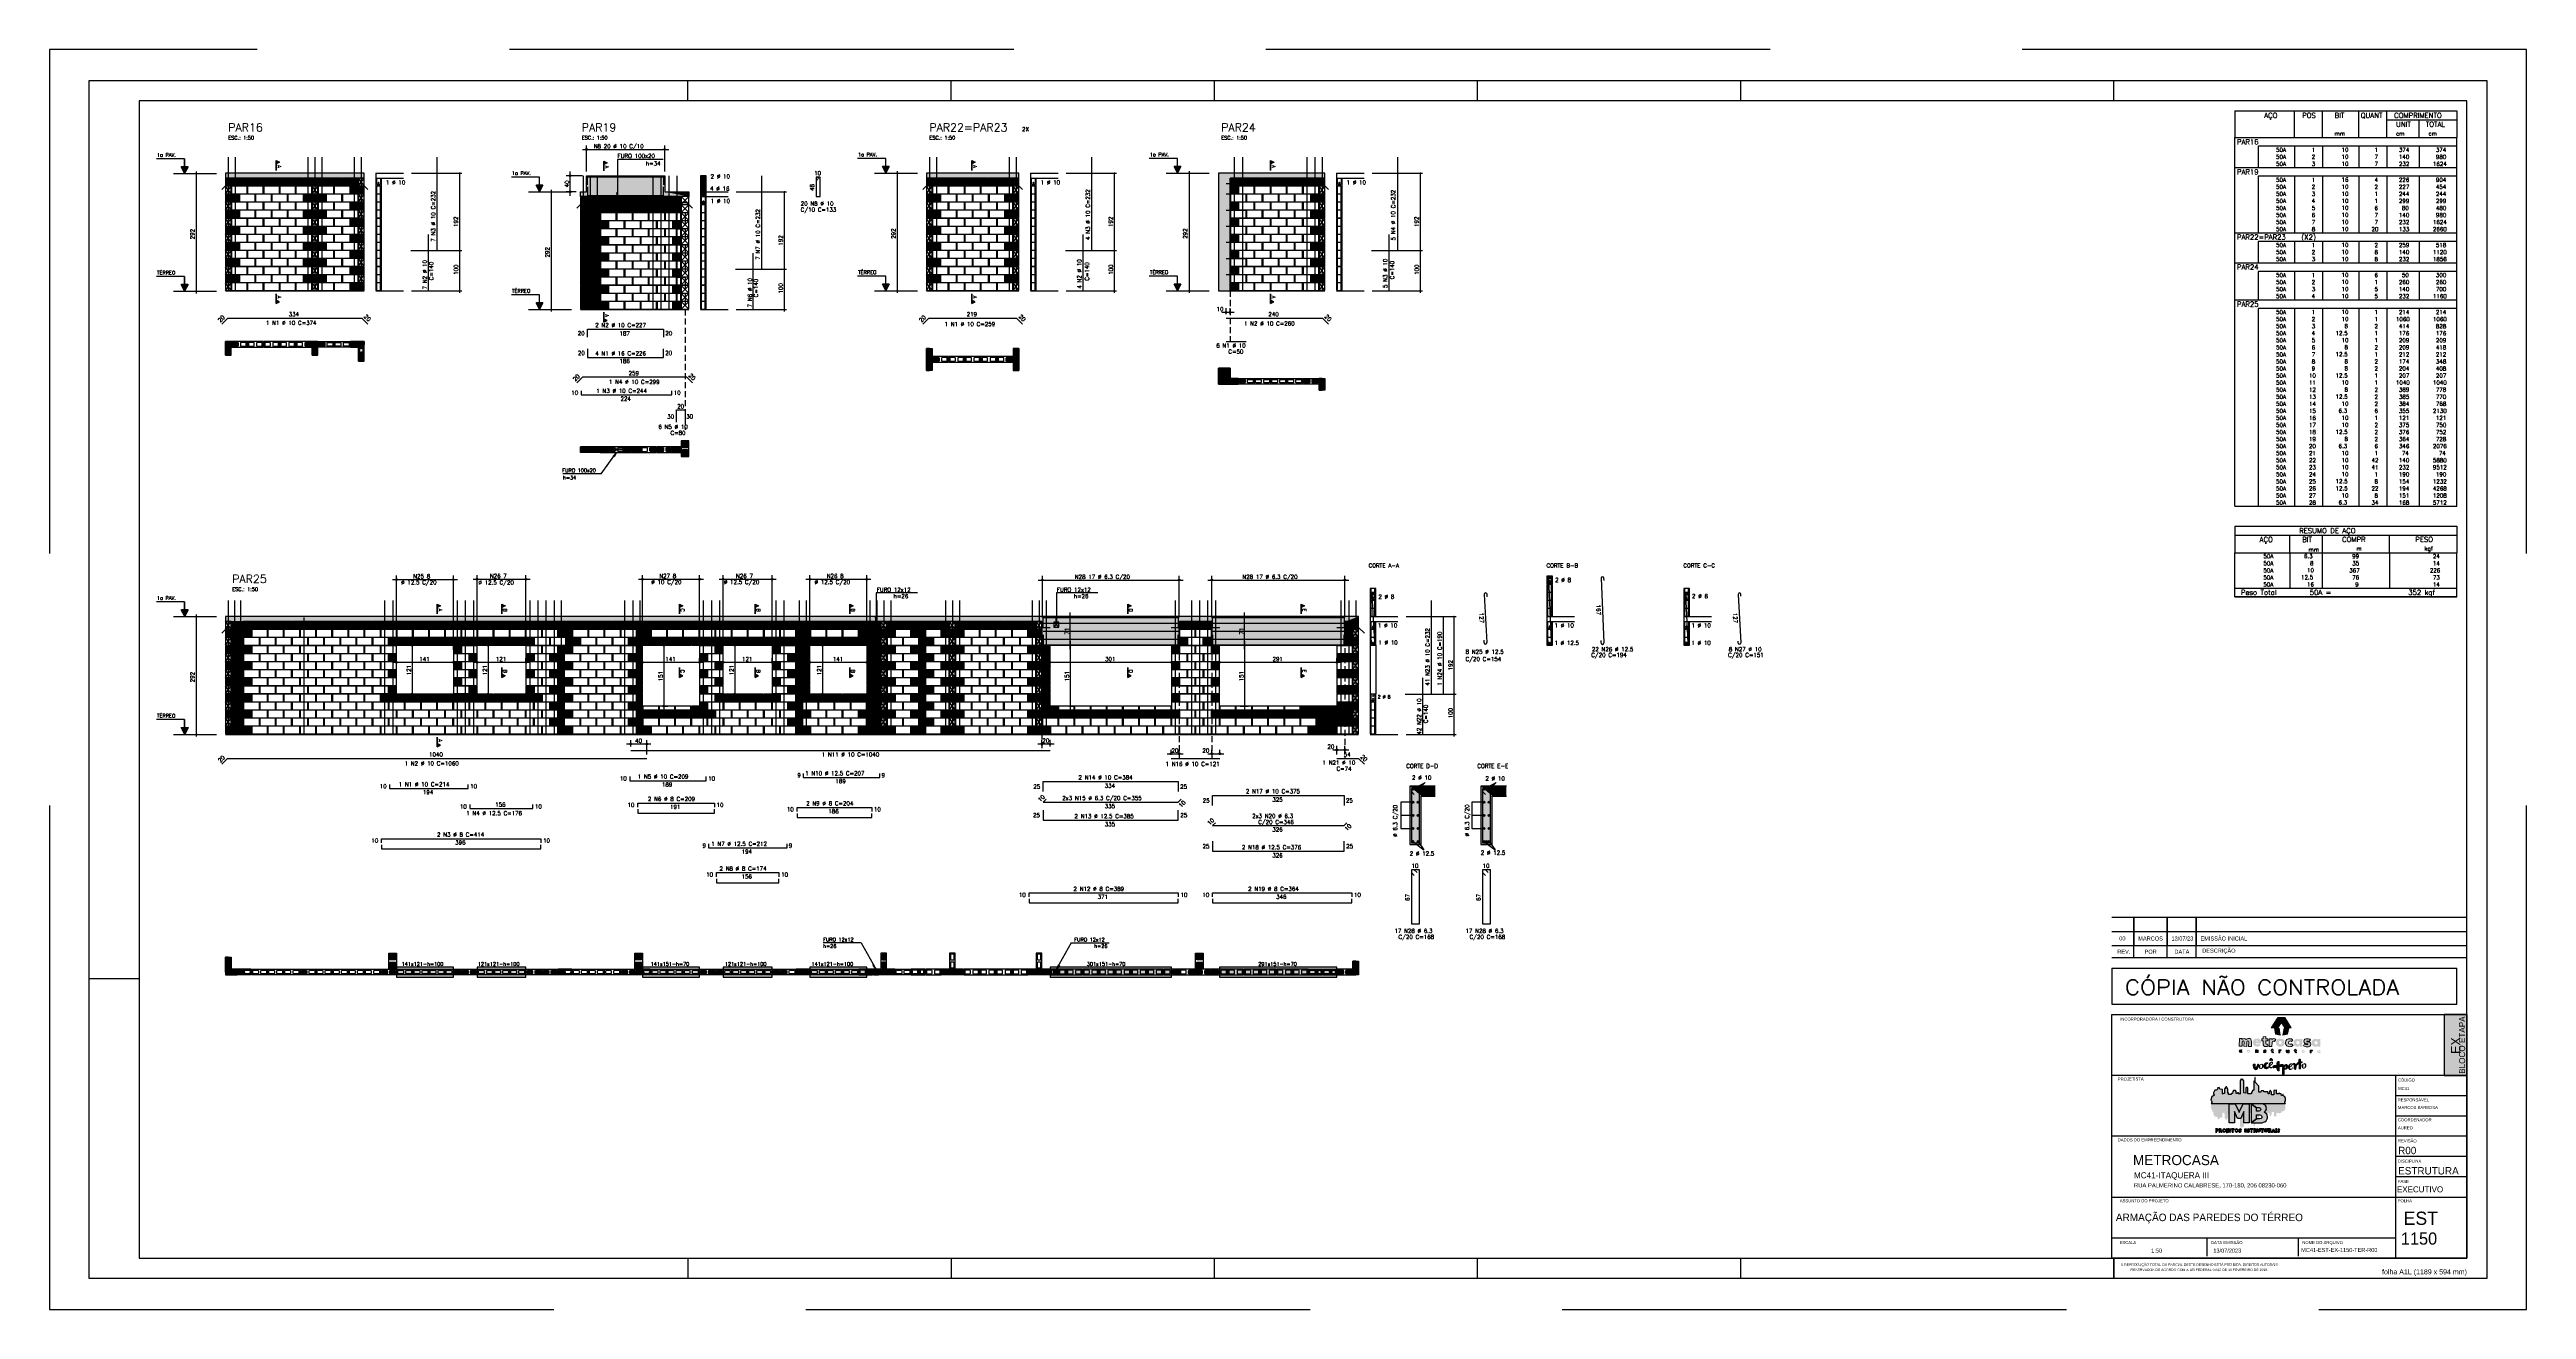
# Model space of a CAD drawing. Extents: x -2 to 121, y -2 to 61.
import ezdxf
from ezdxf.enums import TextEntityAlignment as Align

# ---------------------------------------------------------------- set-up
doc = ezdxf.new("R2010")
doc.units = 0
doc.header["$MEASUREMENT"] = 0
for name, pattern in [('CENTER', [2, 1.25, -0.25, 0.25, -0.25]), ('ESTILO_TQS_0001', [0.45, 0.3, -0.15]), ('HIDDEN', [0.375, 0.25, -0.125])]:
    doc.linetypes.add(name, pattern=pattern)
doc.layers.get('0').update_dxf_attribs({"linetype": 'CONTINUOUS'})
doc.layers.get('Defpoints').update_dxf_attribs({"linetype": 'CONTINUOUS'})
for name, color, linetype in [('_ARQUIVO', 7, 'CONTINUOUS'), ('ARQ-MAR', 2, 'CONTINUOUS'), ('ARQ_CAR', 7, 'CONTINUOUS'), ('ARQ_CAR-TXT', 7, 'CONTINUOUS'), ('ARQ_FOLHA', 7, 'CONTINUOUS'), ('ARQ_TXT-2', 2, 'CONTINUOUS'), ('ARQ_TXT-4', 4, 'CONTINUOUS'), ('ARQ_VISTA 0', 251, 'CONTINUOUS'), ('H7', 1, 'CONTINUOUS'), ('Layer 1', 7, 'CONTINUOUS'), ('PENA_01', 1, 'CONTINUOUS'), ('PENA_02', 2, 'CONTINUOUS'), ('PENA_03', 3, 'CONTINUOUS'), ('PENA_04', 4, 'CONTINUOUS'), ('PENA_05', 5, 'CONTINUOUS'), ('PENA_06', 6, 'CONTINUOUS'), ('PENA_09', 254, 'CONTINUOUS'), ('PENA_10', 253, 'CONTINUOUS'), ('PENA_11', 252, 'CONTINUOUS'), ('PENA_19', 240, 'CONTINUOUS'), ('PENA_21', 100, 'CONTINUOUS'), ('PENA_23', 50, 'CONTINUOUS'), ('PENA_27', 21, 'CONTINUOUS'), ('PENA_28', 135, 'CONTINUOUS'), ('PSG-NV1-HTC-251', 251, 'CONTINUOUS'), ('PSG-NV2-FLH-SELO', 1, 'CONTINUOUS'), ('ver', 20, 'CONTINUOUS')]:
    doc.layers.add(name, color=color, linetype=linetype)
doc.styles.add('01-MILLEU', font='GOTHIC.TTF')
doc.styles.add('CARIMBO', font='romans.shx', dxfattribs={"height": 30})
doc.styles.add('R300', font='SIMPLEX.SHX', dxfattribs={"width": 1.1, "height": 5.5})
doc.styles.get("Standard").update_dxf_attribs({"font": 'ROMANS.SHX'})
doc.styles.add('TQS_ARIAL', font='arial.ttf')

# ---------------------------------------------------------------- blocks, each defined once
blk = doc.blocks.new('*U4')
at = {"layer": 'ARQ_CAR-TXT', "true_color": 0x58ba48}
h = blk.add_hatch(color=85, dxfattribs=at)
h.dxf.hatch_style = 1
h.paths.add_polyline_path([(-11.3, 0), (0, 0), (0, 30), (-11.3, 30)])
at = {"layer": 'ARQ_CAR', "color": 5}
blk.add_lwpolyline([(-11.3, 0), (0, 0), (0, 30), (-11.3, 30)], close=True, dxfattribs=at)
at = {"layer": 'ARQ_CAR-TXT', "color": 4, "style": '01-MILLEU'}
blk.add_text('EX', height=4.61, rotation=90, dxfattribs=at).set_placement((-3.3, 10.6))
at = {"layer": 'ARQ_TXT-2', "style": '01-MILLEU'}
blk.add_text('EXECUTIVO', height=2.95, dxfattribs=at).set_placement((-34.5, -57.6))
blk = doc.blocks.new('METROCASA')
at = {"layer": 'Layer 1', "true_color": 0xed1c24}
h = blk.add_hatch(color=240, dxfattribs=at)
h.dxf.hatch_style = 2
h.paths.add_polyline_path([(-1.29, 0.86), (-1.02, -0.59), (0.13, -0.85), (-0.13, 0.85)])
h.paths.add_polyline_path([(2.84, 0.94), (1.22, 3.51), (-0.37, 3.52), (1.27, 0.94)])
h.paths.add_polyline_path([(-2.08, 0.96), (-0.44, 0.95), (0.36, 2.19), (-0.45, 3.48)])
h.paths.add_polyline_path([(0.77, -0.85), (1.92, -0.6), (2.21, 0.84), (1.05, 0.84)])
at = {"layer": 'Layer 1', "true_color": 0x404041}
h = blk.add_hatch(color=250, dxfattribs=at)
h.dxf.hatch_style = 2
edge = h.paths.add_edge_path()
edge.add_spline(control_points=[(-3.66, -4.74), (-3.71, -4.74), (-3.72, -4.72), (-3.72, -4.71), (-3.72, -4.68), (-3.69, -4.68), (-3.66, -4.68), (-3.6, -4.68), (-3.52, -4.7), (-3.48, -4.72), (-3.48, -4.72), (-3.38, -4.57), (-3.38, -4.57), (-3.44, -4.52), (-3.54, -4.48), (-3.65, -4.48), (-3.81, -4.48), (-3.97, -4.54), (-3.97, -4.71), (-3.97, -4.87), (-3.81, -4.92), (-3.68, -4.93), (-3.63, -4.93), (-3.61, -4.94), (-3.61, -4.97), (-3.61, -4.99), (-3.63, -5), (-3.68, -5), (-3.73, -5), (-3.81, -4.99), (-3.92, -4.92), (-3.92, -4.92), (-4, -5.11), (-4, -5.11), (-3.92, -5.16), (-3.79, -5.2), (-3.67, -5.2), (-3.51, -5.2), (-3.36, -5.14), (-3.35, -4.97), (-3.35, -4.79), (-3.52, -4.75), (-3.66, -4.74)], knot_values=[0, 0, 0, 0, 1, 1, 1, 2, 2, 2, 3, 3, 3, 4, 4, 4, 5, 5, 5, 6, 6, 6, 7, 7, 7, 8, 8, 8, 9, 9, 9, 10, 10, 10, 11, 11, 11, 12, 12, 12, 13, 13, 13, 14, 14, 14, 14], degree=3, periodic=0)
edge = h.paths.add_edge_path()
edge.add_spline(control_points=[(-5.55, -4.47), (-5.62, -4.47), (-5.7, -4.5), (-5.76, -4.56), (-5.76, -4.56), (-5.77, -4.49), (-5.77, -4.49), (-5.77, -4.49), (-6, -4.49), (-6, -4.49), (-6, -4.49), (-6, -5.17), (-6, -5.17), (-6, -5.17), (-5.75, -5.17), (-5.75, -5.17), (-5.75, -5.17), (-5.75, -4.81), (-5.75, -4.81), (-5.75, -4.72), (-5.69, -4.68), (-5.63, -4.68), (-5.58, -4.68), (-5.54, -4.71), (-5.54, -4.79), (-5.54, -4.79), (-5.54, -5.17), (-5.54, -5.17), (-5.54, -5.17), (-5.29, -5.17), (-5.29, -5.17), (-5.29, -5.17), (-5.28, -4.79), (-5.28, -4.79), (-5.28, -4.55), (-5.4, -4.48), (-5.55, -4.47)], knot_values=[0, 0, 0, 0, 1, 1, 1, 2, 2, 2, 3, 3, 3, 4, 4, 4, 5, 5, 5, 6, 6, 6, 7, 7, 7, 8, 8, 8, 9, 9, 9, 10, 10, 10, 11, 11, 11, 12, 12, 12, 12], degree=3, periodic=0)
edge = h.paths.add_edge_path()
edge.add_spline(control_points=[(-7.69, -4.46), (-7.89, -4.46), (-8.08, -4.57), (-8.08, -4.82), (-8.08, -5.06), (-7.89, -5.17), (-7.69, -5.17), (-7.5, -5.18), (-7.3, -5.07), (-7.3, -4.82), (-7.3, -4.57), (-7.49, -4.47), (-7.69, -4.46)], knot_values=[0, 0, 0, 0, 1, 1, 1, 2, 2, 2, 3, 3, 3, 4, 4, 4, 4], degree=3, periodic=0)
edge = h.paths.add_edge_path()
edge.add_spline(control_points=[(-7.69, -4.97), (-7.78, -4.97), (-7.83, -4.9), (-7.83, -4.82), (-7.83, -4.74), (-7.78, -4.67), (-7.69, -4.67), (-7.6, -4.67), (-7.55, -4.74), (-7.55, -4.82), (-7.55, -4.9), (-7.61, -4.97), (-7.69, -4.97)], knot_values=[0, 0, 0, 0, 1, 1, 1, 2, 2, 2, 3, 3, 3, 4, 4, 4, 4], degree=3, periodic=0)
edge = h.paths.add_edge_path()
edge.add_spline(control_points=[(-9.57, -4.95), (-9.67, -4.95), (-9.72, -4.88), (-9.72, -4.81), (-9.72, -4.73), (-9.67, -4.66), (-9.57, -4.66), (-9.53, -4.66), (-9.49, -4.67), (-9.46, -4.71), (-9.46, -4.71), (-9.32, -4.56), (-9.32, -4.56), (-9.39, -4.49), (-9.49, -4.45), (-9.59, -4.45), (-9.78, -4.45), (-9.97, -4.56), (-9.97, -4.81), (-9.97, -5.06), (-9.78, -5.16), (-9.59, -5.16), (-9.48, -5.16), (-9.39, -5.12), (-9.3, -5.05), (-9.3, -5.05), (-9.45, -4.9), (-9.45, -4.9), (-9.48, -4.93), (-9.53, -4.95), (-9.57, -4.95)], knot_values=[0, 0, 0, 0, 1, 1, 1, 2, 2, 2, 3, 3, 3, 4, 4, 4, 5, 5, 5, 6, 6, 6, 7, 7, 7, 8, 8, 8, 9, 9, 9, 10, 10, 10, 10], degree=3, periodic=0)
edge = h.paths.add_edge_path()
edge.add_spline(control_points=[(-1.68, -5), (-1.72, -5), (-1.74, -4.98), (-1.74, -4.93), (-1.74, -4.93), (-1.74, -4.71), (-1.74, -4.71), (-1.74, -4.71), (-1.59, -4.71), (-1.59, -4.71), (-1.59, -4.71), (-1.59, -4.52), (-1.59, -4.52), (-1.59, -4.52), (-1.74, -4.52), (-1.74, -4.52), (-1.74, -4.52), (-1.74, -4.32), (-1.74, -4.32), (-1.74, -4.32), (-1.99, -4.34), (-1.99, -4.34), (-1.99, -4.34), (-1.99, -4.51), (-1.99, -4.51), (-1.99, -4.51), (-2.1, -4.51), (-2.1, -4.51), (-2.1, -4.51), (-2.1, -4.71), (-2.1, -4.71), (-2.1, -4.71), (-1.99, -4.71), (-1.99, -4.71), (-1.99, -4.71), (-1.99, -4.93), (-1.99, -4.93), (-2, -5.14), (-1.88, -5.21), (-1.74, -5.21), (-1.67, -5.21), (-1.61, -5.19), (-1.55, -5.16), (-1.55, -5.16), (-1.6, -4.97), (-1.6, -4.97), (-1.62, -4.99), (-1.65, -5), (-1.68, -5)], knot_values=[0, 0, 0, 0, 1, 1, 1, 2, 2, 2, 3, 3, 3, 4, 4, 4, 5, 5, 5, 6, 6, 6, 7, 7, 7, 8, 8, 8, 9, 9, 9, 10, 10, 10, 11, 11, 11, 12, 12, 12, 13, 13, 13, 14, 14, 14, 15, 15, 15, 16, 16, 16, 16], degree=3, periodic=0)
edge = h.paths.add_edge_path()
edge.add_spline(control_points=[(9.78, -4.57), (9.78, -4.57), (9.77, -4.65), (9.77, -4.65), (9.73, -4.59), (9.66, -4.56), (9.57, -4.56), (9.37, -4.56), (9.24, -4.71), (9.24, -4.91), (9.24, -5.11), (9.35, -5.25), (9.55, -5.26), (9.62, -5.27), (9.71, -5.24), (9.77, -5.18), (9.77, -5.18), (9.78, -5.25), (9.78, -5.25), (9.78, -5.25), (10.01, -5.25), (10.01, -5.25), (10.01, -5.25), (10.02, -4.57), (10.02, -4.57), (10.02, -4.57), (9.78, -4.57), (9.78, -4.57)], knot_values=[0, 0, 0, 0, 1, 1, 1, 2, 2, 2, 3, 3, 3, 4, 4, 4, 5, 5, 5, 6, 6, 6, 7, 7, 7, 8, 8, 8, 9, 9, 9, 9], degree=3, periodic=0)
edge = h.paths.add_edge_path()
edge.add_spline(control_points=[(9.62, -5.06), (9.55, -5.06), (9.49, -5), (9.49, -4.91), (9.49, -4.82), (9.55, -4.76), (9.62, -4.76), (9.71, -4.76), (9.76, -4.82), (9.76, -4.91), (9.76, -4.99), (9.71, -5.06), (9.62, -5.06)], knot_values=[0, 0, 0, 0, 1, 1, 1, 2, 2, 2, 3, 3, 3, 4, 4, 4, 4], degree=3, periodic=0)
edge = h.paths.add_edge_path()
edge.add_spline(control_points=[(7.69, -4.64), (7.69, -4.64), (7.68, -4.56), (7.68, -4.56), (7.68, -4.56), (7.45, -4.56), (7.45, -4.56), (7.45, -4.56), (7.45, -5.24), (7.45, -5.24), (7.45, -5.24), (7.7, -5.24), (7.7, -5.24), (7.7, -5.24), (7.7, -4.89), (7.7, -4.89), (7.7, -4.8), (7.76, -4.76), (7.82, -4.76), (7.86, -4.76), (7.89, -4.77), (7.93, -4.8), (7.93, -4.8), (8.04, -4.62), (8.04, -4.62), (7.99, -4.57), (7.93, -4.55), (7.86, -4.55), (7.79, -4.55), (7.73, -4.57), (7.69, -4.64)], knot_values=[0, 0, 0, 0, 1, 1, 1, 2, 2, 2, 3, 3, 3, 4, 4, 4, 5, 5, 5, 6, 6, 6, 7, 7, 7, 8, 8, 8, 9, 9, 9, 10, 10, 10, 10], degree=3, periodic=0)
edge = h.paths.add_edge_path()
edge.add_spline(control_points=[(5.76, -4.54), (5.56, -4.54), (5.37, -4.64), (5.37, -4.89), (5.37, -5.14), (5.56, -5.24), (5.75, -5.25), (5.95, -5.25), (6.14, -5.14), (6.14, -4.89), (6.15, -4.65), (5.96, -4.54), (5.76, -4.54)], knot_values=[0, 0, 0, 0, 1, 1, 1, 2, 2, 2, 3, 3, 3, 4, 4, 4, 4], degree=3, periodic=0)
edge = h.paths.add_edge_path()
edge.add_spline(control_points=[(5.76, -5.04), (5.67, -5.04), (5.62, -4.97), (5.62, -4.89), (5.62, -4.81), (5.67, -4.74), (5.76, -4.74), (5.85, -4.74), (5.9, -4.81), (5.9, -4.89), (5.9, -4.97), (5.84, -5.04), (5.76, -5.04)], knot_values=[0, 0, 0, 0, 1, 1, 1, 2, 2, 2, 3, 3, 3, 4, 4, 4, 4], degree=3, periodic=0)
edge = h.paths.add_edge_path()
edge.add_spline(control_points=[(4, -5.03), (3.96, -5.03), (3.94, -5.01), (3.93, -4.96), (3.93, -4.96), (3.94, -4.74), (3.94, -4.74), (3.94, -4.74), (4.09, -4.74), (4.09, -4.74), (4.09, -4.74), (4.09, -4.55), (4.09, -4.55), (4.09, -4.55), (3.94, -4.55), (3.94, -4.55), (3.94, -4.55), (3.94, -4.35), (3.94, -4.35), (3.94, -4.35), (3.69, -4.38), (3.69, -4.38), (3.69, -4.38), (3.69, -4.54), (3.69, -4.54), (3.69, -4.54), (3.58, -4.54), (3.58, -4.54), (3.58, -4.54), (3.58, -4.74), (3.58, -4.74), (3.58, -4.74), (3.69, -4.74), (3.69, -4.74), (3.69, -4.74), (3.68, -4.96), (3.68, -4.96), (3.68, -5.17), (3.8, -5.24), (3.93, -5.24), (4, -5.24), (4.07, -5.22), (4.13, -5.19), (4.13, -5.19), (4.08, -5), (4.08, -5), (4.05, -5.02), (4.03, -5.03), (4, -5.03)], knot_values=[0, 0, 0, 0, 1, 1, 1, 2, 2, 2, 3, 3, 3, 4, 4, 4, 5, 5, 5, 6, 6, 6, 7, 7, 7, 8, 8, 8, 9, 9, 9, 10, 10, 10, 11, 11, 11, 12, 12, 12, 13, 13, 13, 14, 14, 14, 15, 15, 15, 16, 16, 16, 16], degree=3, periodic=0)
edge = h.paths.add_edge_path()
edge.add_spline(control_points=[(2.03, -4.89), (2.03, -4.98), (1.97, -5.02), (1.91, -5.02), (1.87, -5.02), (1.82, -4.99), (1.82, -4.9), (1.82, -4.9), (1.82, -4.53), (1.82, -4.53), (1.82, -4.53), (1.57, -4.53), (1.57, -4.53), (1.57, -4.53), (1.57, -4.9), (1.57, -4.9), (1.57, -5.15), (1.69, -5.22), (1.83, -5.22), (1.9, -5.23), (1.99, -5.2), (2.05, -5.14), (2.05, -5.14), (2.06, -5.21), (2.06, -5.21), (2.06, -5.21), (2.28, -5.21), (2.28, -5.21), (2.28, -5.21), (2.28, -4.53), (2.28, -4.53), (2.28, -4.53), (2.03, -4.53), (2.03, -4.53), (2.03, -4.53), (2.03, -4.89), (2.03, -4.89)], knot_values=[0, 0, 0, 0, 1, 1, 1, 2, 2, 2, 3, 3, 3, 4, 4, 4, 5, 5, 5, 6, 6, 6, 7, 7, 7, 8, 8, 8, 9, 9, 9, 10, 10, 10, 11, 11, 11, 12, 12, 12, 12], degree=3, periodic=0)
edge = h.paths.add_edge_path()
edge.add_spline(control_points=[(-0.02, -4.59), (-0.02, -4.59), (-0.04, -4.52), (-0.04, -4.52), (-0.04, -4.52), (-0.26, -4.52), (-0.26, -4.52), (-0.26, -4.52), (-0.27, -5.2), (-0.27, -5.2), (-0.27, -5.2), (-0.02, -5.2), (-0.02, -5.2), (-0.02, -5.2), (-0.01, -4.85), (-0.01, -4.85), (-0.01, -4.76), (0.04, -4.72), (0.1, -4.72), (0.15, -4.72), (0.18, -4.73), (0.22, -4.76), (0.22, -4.76), (0.32, -4.58), (0.32, -4.58), (0.28, -4.53), (0.21, -4.51), (0.14, -4.5), (0.08, -4.5), (0.01, -4.53), (-0.02, -4.59)], knot_values=[0, 0, 0, 0, 1, 1, 1, 2, 2, 2, 3, 3, 3, 4, 4, 4, 5, 5, 5, 6, 6, 6, 7, 7, 7, 8, 8, 8, 9, 9, 9, 10, 10, 10, 10], degree=3, periodic=0)
at = {"layer": 'Layer 1', "true_color": 0xed1c24}
h = blk.add_hatch(color=240, dxfattribs=at)
h.dxf.hatch_style = 2
edge = h.paths.add_edge_path()
edge.add_spline(control_points=[(-1.94, -1.96), (-1.94, -1.96), (-1.98, -1.76), (-1.98, -1.76), (-1.98, -1.76), (-2.62, -1.75), (-2.62, -1.75), (-2.62, -1.75), (-2.63, -3.66), (-2.63, -3.66), (-2.63, -3.66), (-1.92, -3.66), (-1.92, -3.66), (-1.92, -3.66), (-1.91, -2.67), (-1.91, -2.67), (-1.91, -2.42), (-1.76, -2.31), (-1.58, -2.31), (-1.46, -2.31), (-1.38, -2.34), (-1.26, -2.43), (-1.26, -2.43), (-0.98, -1.92), (-0.98, -1.92), (-1.1, -1.79), (-1.28, -1.71), (-1.48, -1.71), (-1.66, -1.71), (-1.84, -1.79), (-1.94, -1.96)], knot_values=[0, 0, 0, 0, 1, 1, 1, 2, 2, 2, 3, 3, 3, 4, 4, 4, 5, 5, 5, 6, 6, 6, 7, 7, 7, 8, 8, 8, 9, 9, 9, 10, 10, 10, 10], degree=3, periodic=0)
edge = h.paths.add_edge_path()
edge.add_spline(control_points=[(-5.6, -1.69), (-6.11, -1.69), (-6.66, -1.99), (-6.66, -2.69), (-6.67, -3.38), (-6.16, -3.68), (-5.56, -3.68), (-5.23, -3.68), (-4.92, -3.58), (-4.69, -3.37), (-4.69, -3.37), (-5.04, -2.98), (-5.04, -2.98), (-5.16, -3.07), (-5.32, -3.13), (-5.53, -3.13), (-5.68, -3.13), (-5.9, -3.06), (-5.95, -2.89), (-5.95, -2.89), (-4.62, -2.89), (-4.62, -2.89), (-4.45, -2.14), (-4.92, -1.69), (-5.6, -1.69)], knot_values=[0, 0, 0, 0, 1, 1, 1, 2, 2, 2, 3, 3, 3, 4, 4, 4, 5, 5, 5, 6, 6, 6, 7, 7, 7, 8, 8, 8, 8], degree=3, periodic=0)
edge = h.paths.add_edge_path()
edge.add_spline(control_points=[(-5.94, -2.43), (-5.89, -2.12), (-5.27, -2.13), (-5.25, -2.43), (-5.25, -2.43), (-5.94, -2.43), (-5.94, -2.43)], knot_values=[0, 0, 0, 0, 1, 1, 1, 2, 2, 2, 2], degree=3, periodic=0)
edge = h.paths.add_edge_path()
edge.add_spline(control_points=[(4.86, -2), (4.76, -1.84), (4.58, -1.75), (4.31, -1.75), (3.75, -1.74), (3.38, -2.17), (3.38, -2.74), (3.37, -3.29), (3.68, -3.69), (4.24, -3.73), (4.45, -3.74), (4.71, -3.67), (4.87, -3.49), (4.87, -3.49), (4.9, -3.7), (4.9, -3.7), (4.9, -3.7), (5.56, -3.7), (5.56, -3.7), (5.56, -3.7), (5.57, -1.8), (5.57, -1.8), (5.57, -1.8), (4.9, -1.79), (4.9, -1.79), (4.9, -1.79), (4.86, -2), (4.86, -2)], knot_values=[0, 0, 0, 0, 1, 1, 1, 2, 2, 2, 3, 3, 3, 4, 4, 4, 5, 5, 5, 6, 6, 6, 7, 7, 7, 8, 8, 8, 9, 9, 9, 9], degree=3, periodic=0)
edge = h.paths.add_edge_path()
edge.add_spline(control_points=[(4.46, -3.16), (4.25, -3.16), (4.08, -3.01), (4.08, -2.74), (4.08, -2.47), (4.25, -2.32), (4.47, -2.32), (4.72, -2.32), (4.86, -2.49), (4.86, -2.74), (4.86, -2.97), (4.7, -3.16), (4.46, -3.16)], knot_values=[0, 0, 0, 0, 1, 1, 1, 2, 2, 2, 3, 3, 3, 4, 4, 4, 4], degree=3, periodic=0)
edge = h.paths.add_edge_path()
edge.add_spline(control_points=[(-7.68, -1.68), (-7.94, -1.68), (-8.15, -1.76), (-8.31, -1.95), (-8.4, -1.77), (-8.59, -1.69), (-8.78, -1.68), (-8.98, -1.68), (-9.19, -1.76), (-9.31, -1.92), (-9.31, -1.92), (-9.36, -1.72), (-9.36, -1.72), (-9.36, -1.72), (-9.95, -1.71), (-9.95, -1.71), (-9.95, -1.71), (-9.96, -3.62), (-9.96, -3.62), (-9.96, -3.62), (-9.26, -3.62), (-9.26, -3.62), (-9.26, -3.62), (-9.25, -2.58), (-9.25, -2.58), (-9.25, -2.37), (-9.12, -2.27), (-9, -2.27), (-8.87, -2.27), (-8.8, -2.35), (-8.8, -2.57), (-8.8, -2.57), (-8.81, -3.62), (-8.81, -3.62), (-8.81, -3.62), (-8.11, -3.63), (-8.11, -3.63), (-8.11, -3.63), (-8.1, -2.58), (-8.1, -2.58), (-8.1, -2.37), (-7.98, -2.29), (-7.86, -2.29), (-7.75, -2.29), (-7.66, -2.37), (-7.66, -2.57), (-7.66, -2.57), (-7.67, -3.63), (-7.67, -3.63), (-7.67, -3.63), (-6.96, -3.63), (-6.96, -3.63), (-6.96, -3.63), (-6.95, -2.57), (-6.95, -2.57), (-6.95, -1.94), (-7.26, -1.68), (-7.68, -1.68)], knot_values=[0, 0, 0, 0, 1, 1, 1, 2, 2, 2, 3, 3, 3, 4, 4, 4, 5, 5, 5, 6, 6, 6, 7, 7, 7, 8, 8, 8, 9, 9, 9, 10, 10, 10, 11, 11, 11, 12, 12, 12, 13, 13, 13, 14, 14, 14, 15, 15, 15, 16, 16, 16, 17, 17, 17, 18, 18, 18, 19, 19, 19, 19], degree=3, periodic=0)
edge = h.paths.add_edge_path()
edge.add_spline(control_points=[(-3.23, -3.11), (-3.34, -3.11), (-3.41, -3.06), (-3.42, -2.93), (-3.42, -2.93), (-3.41, -2.3), (-3.41, -2.3), (-3.41, -2.3), (-2.98, -2.3), (-2.98, -2.3), (-2.98, -2.3), (-2.98, -1.76), (-2.98, -1.76), (-2.98, -1.76), (-3.41, -1.76), (-3.41, -1.76), (-3.41, -1.76), (-3.4, -1.21), (-3.4, -1.21), (-3.4, -1.21), (-4.11, -1.28), (-4.11, -1.28), (-4.11, -1.28), (-4.11, -1.76), (-4.11, -1.76), (-4.11, -1.76), (-4.42, -1.75), (-4.42, -1.75), (-4.42, -1.75), (-4.42, -2.3), (-4.42, -2.3), (-4.42, -2.3), (-4.11, -2.3), (-4.11, -2.3), (-4.11, -2.3), (-4.12, -2.92), (-4.12, -2.92), (-4.13, -3.52), (-3.79, -3.69), (-3.42, -3.7), (-3.22, -3.7), (-3.03, -3.66), (-2.87, -3.57), (-2.87, -3.57), (-3.02, -3.05), (-3.02, -3.05), (-3.08, -3.09), (-3.16, -3.11), (-3.23, -3.11)], knot_values=[0, 0, 0, 0, 1, 1, 1, 2, 2, 2, 3, 3, 3, 4, 4, 4, 5, 5, 5, 6, 6, 6, 7, 7, 7, 8, 8, 8, 9, 9, 9, 10, 10, 10, 11, 11, 11, 12, 12, 12, 13, 13, 13, 14, 14, 14, 15, 15, 15, 16, 16, 16, 16], degree=3, periodic=0)
edge = h.paths.add_edge_path()
edge.add_spline(control_points=[(2.53, -3.13), (2.26, -3.13), (2.12, -2.94), (2.12, -2.74), (2.12, -2.5), (2.27, -2.3), (2.54, -2.3), (2.66, -2.3), (2.77, -2.35), (2.86, -2.44), (2.86, -2.44), (3.24, -2.04), (3.24, -2.04), (3.04, -1.84), (2.77, -1.74), (2.5, -1.74), (1.96, -1.73), (1.43, -2.04), (1.42, -2.73), (1.42, -3.44), (1.94, -3.72), (2.5, -3.72), (2.78, -3.72), (3.06, -3.6), (3.28, -3.4), (3.28, -3.4), (2.88, -2.98), (2.88, -2.98), (2.79, -3.08), (2.66, -3.13), (2.53, -3.13)], knot_values=[0, 0, 0, 0, 1, 1, 1, 2, 2, 2, 3, 3, 3, 4, 4, 4, 5, 5, 5, 6, 6, 6, 7, 7, 7, 8, 8, 8, 9, 9, 9, 10, 10, 10, 10], degree=3, periodic=0)
edge = h.paths.add_edge_path()
edge.add_spline(control_points=[(9.37, -1.82), (9.37, -1.82), (9.33, -2.02), (9.33, -2.02), (9.23, -1.87), (9.04, -1.77), (8.77, -1.77), (8.22, -1.77), (7.85, -2.2), (7.84, -2.76), (7.84, -3.31), (8.15, -3.71), (8.71, -3.75), (8.92, -3.76), (9.17, -3.7), (9.34, -3.51), (9.34, -3.51), (9.37, -3.72), (9.37, -3.72), (9.37, -3.72), (10.02, -3.72), (10.02, -3.72), (10.02, -3.72), (10.03, -1.82), (10.03, -1.82), (10.03, -1.82), (9.37, -1.82), (9.37, -1.82)], knot_values=[0, 0, 0, 0, 1, 1, 1, 2, 2, 2, 3, 3, 3, 4, 4, 4, 5, 5, 5, 6, 6, 6, 7, 7, 7, 8, 8, 8, 9, 9, 9, 9], degree=3, periodic=0)
edge = h.paths.add_edge_path()
edge.add_spline(control_points=[(8.93, -3.18), (8.71, -3.18), (8.55, -3.03), (8.55, -2.76), (8.55, -2.5), (8.72, -2.34), (8.93, -2.35), (9.18, -2.35), (9.32, -2.51), (9.32, -2.77), (9.32, -2.99), (9.17, -3.18), (8.93, -3.18)], knot_values=[0, 0, 0, 0, 1, 1, 1, 2, 2, 2, 3, 3, 3, 4, 4, 4, 4], degree=3, periodic=0)
edge = h.paths.add_edge_path()
edge.add_spline(control_points=[(6.78, -2.48), (6.66, -2.48), (6.63, -2.42), (6.63, -2.39), (6.63, -2.32), (6.7, -2.29), (6.8, -2.3), (6.96, -2.29), (7.18, -2.35), (7.28, -2.41), (7.28, -2.41), (7.58, -1.99), (7.58, -1.99), (7.4, -1.85), (7.12, -1.76), (6.81, -1.76), (6.36, -1.75), (5.93, -1.92), (5.93, -2.38), (5.92, -2.84), (6.37, -2.99), (6.74, -3), (6.88, -3.02), (6.94, -3.05), (6.94, -3.11), (6.94, -3.17), (6.87, -3.2), (6.75, -3.2), (6.59, -3.19), (6.36, -3.18), (6.07, -2.98), (6.07, -2.98), (5.84, -3.5), (5.84, -3.5), (6.05, -3.66), (6.43, -3.75), (6.76, -3.76), (7.22, -3.76), (7.65, -3.58), (7.65, -3.11), (7.65, -2.61), (7.17, -2.49), (6.78, -2.48)], knot_values=[0, 0, 0, 0, 1, 1, 1, 2, 2, 2, 3, 3, 3, 4, 4, 4, 5, 5, 5, 6, 6, 6, 7, 7, 7, 8, 8, 8, 9, 9, 9, 10, 10, 10, 11, 11, 11, 12, 12, 12, 13, 13, 13, 14, 14, 14, 14], degree=3, periodic=0)
edge = h.paths.add_edge_path()
edge.add_spline(control_points=[(0.13, -1.72), (-0.42, -1.72), (-0.95, -2.01), (-0.96, -2.72), (-0.96, -3.41), (-0.42, -3.71), (0.12, -3.72), (0.66, -3.72), (1.21, -3.42), (1.22, -2.73), (1.22, -2.03), (0.7, -1.73), (0.13, -1.72)], knot_values=[0, 0, 0, 0, 1, 1, 1, 2, 2, 2, 3, 3, 3, 4, 4, 4, 4], degree=3, periodic=0)
edge = h.paths.add_edge_path()
edge.add_spline(control_points=[(0.13, -3.13), (-0.12, -3.13), (-0.27, -2.94), (-0.26, -2.72), (-0.26, -2.5), (-0.12, -2.3), (0.13, -2.31), (0.38, -2.31), (0.52, -2.5), (0.52, -2.72), (0.52, -2.96), (0.37, -3.14), (0.13, -3.13)], knot_values=[0, 0, 0, 0, 1, 1, 1, 2, 2, 2, 3, 3, 3, 4, 4, 4, 4], degree=3, periodic=0)
at = {"layer": 'Layer 1', "true_color": 0x404041}
h = blk.add_hatch(color=250, dxfattribs=at)
h.dxf.hatch_style = 2
edge = h.paths.add_edge_path()
edge.add_spline(control_points=[(-2.43, -7.17), (-2.4, -7.16), (-2.38, -7.15), (-2.36, -7.14), (-2.33, -7.13), (-2.31, -7.11), (-2.3, -7.09), (-2.28, -7.07), (-2.26, -7.04), (-2.24, -7.01), (-2.22, -6.98), (-2.2, -6.95), (-2.17, -6.92), (-2.15, -6.93), (-2.11, -6.95), (-2.08, -6.98), (-2.05, -7.01), (-2.01, -7.04), (-1.98, -7.06), (-1.94, -7.09), (-1.9, -7.11), (-1.87, -7.13), (-1.84, -7.14), (-1.81, -7.14), (-1.78, -7.12), (-1.75, -7.1), (-1.75, -7.07), (-1.76, -7.02), (-1.78, -6.98), (-1.8, -6.94), (-1.84, -6.89), (-1.87, -6.84), (-1.91, -6.8), (-1.96, -6.76), (-2, -6.72), (-2.04, -6.69), (-2.07, -6.68), (-2.11, -6.66), (-2.15, -6.65), (-2.18, -6.64), (-2.21, -6.64), (-2.24, -6.64), (-2.26, -6.65), (-2.29, -6.66), (-2.31, -6.68), (-2.33, -6.71), (-2.35, -6.73), (-2.36, -6.77), (-2.38, -6.82), (-2.4, -6.84), (-2.41, -6.87), (-2.43, -6.91), (-2.44, -6.95), (-2.46, -6.99), (-2.47, -7.03), (-2.48, -7.07), (-2.48, -7.11), (-2.48, -7.14), (-2.47, -7.16), (-2.46, -7.18), (-2.43, -7.17)], knot_values=[0, 0, 0, 0, 1, 1, 1, 2, 2, 2, 3, 3, 3, 4, 4, 4, 5, 5, 5, 6, 6, 6, 7, 7, 7, 8, 8, 8, 9, 9, 9, 10, 10, 10, 11, 11, 11, 12, 12, 12, 13, 13, 13, 14, 14, 14, 15, 15, 15, 16, 16, 16, 17, 17, 17, 18, 18, 18, 19, 19, 19, 20, 20, 20, 20], degree=3, periodic=0)
edge = h.paths.add_edge_path()
edge.add_spline(control_points=[(-5.26, -8.04), (-5.28, -8.03), (-5.33, -8.05), (-5.4, -8.1), (-5.49, -8.17), (-5.55, -8.25), (-5.6, -8.35), (-5.65, -8.45), (-5.69, -8.55), (-5.71, -8.65), (-5.74, -8.76), (-5.76, -8.85), (-5.77, -8.93), (-5.78, -9.02), (-5.8, -9.07), (-5.81, -9.1), (-5.83, -9.13), (-5.85, -9.12), (-5.88, -9.08), (-5.91, -9.04), (-5.94, -8.98), (-5.97, -8.89), (-6, -8.8), (-6.02, -8.7), (-6.04, -8.57), (-6.05, -8.44), (-6.05, -8.3), (-6.03, -8.14), (-6.03, -8.11), (-6.04, -8.08), (-6.06, -8.06), (-6.09, -8.03), (-6.12, -8.01), (-6.16, -8), (-6.2, -7.98), (-6.25, -7.98), (-6.3, -7.98), (-6.35, -7.99), (-6.4, -8), (-6.45, -8.03), (-6.48, -8.05), (-6.5, -8.08), (-6.52, -8.13), (-6.53, -8.18), (-6.53, -8.24), (-6.53, -8.31), (-6.53, -8.38), (-6.52, -8.45), (-6.5, -8.52), (-6.49, -8.6), (-6.47, -8.67), (-6.45, -8.74), (-6.43, -8.81), (-6.41, -8.87), (-6.39, -8.93), (-6.36, -8.98), (-6.34, -9.03), (-6.32, -9.05), (-6.29, -9.1), (-6.26, -9.14), (-6.23, -9.18), (-6.19, -9.23), (-6.16, -9.27), (-6.11, -9.3), (-6.07, -9.34), (-6.02, -9.36), (-5.96, -9.37), (-5.9, -9.38), (-5.83, -9.38), (-5.75, -9.35), (-5.71, -9.34), (-5.67, -9.31), (-5.63, -9.25), (-5.58, -9.19), (-5.54, -9.12), (-5.51, -9.05), (-5.47, -8.98), (-5.44, -8.9), (-5.41, -8.82), (-5.38, -8.74), (-5.36, -8.67), (-5.34, -8.61), (-5.32, -8.53), (-5.29, -8.44), (-5.27, -8.36), (-5.25, -8.27), (-5.23, -8.2), (-5.23, -8.15), (-5.22, -8.09), (-5.23, -8.06), (-5.26, -8.04)], knot_values=[0, 0, 0, 0, 1, 1, 1, 2, 2, 2, 3, 3, 3, 4, 4, 4, 5, 5, 5, 6, 6, 6, 7, 7, 7, 8, 8, 8, 9, 9, 9, 10, 10, 10, 11, 11, 11, 12, 12, 12, 13, 13, 13, 14, 14, 14, 15, 15, 15, 16, 16, 16, 17, 17, 17, 18, 18, 18, 19, 19, 19, 20, 20, 20, 21, 21, 21, 22, 22, 22, 23, 23, 23, 24, 24, 24, 25, 25, 25, 26, 26, 26, 27, 27, 27, 28, 28, 28, 29, 29, 29, 30, 30, 30, 30], degree=3, periodic=0)
edge = h.paths.add_edge_path()
edge.add_spline(control_points=[(-1.57, -8.39), (-1.57, -8.35), (-1.58, -8.33), (-1.6, -8.33), (-1.62, -8.34), (-1.64, -8.36), (-1.66, -8.39), (-1.68, -8.43), (-1.71, -8.47), (-1.75, -8.52), (-1.78, -8.56), (-1.82, -8.61), (-1.87, -8.65), (-1.92, -8.7), (-1.99, -8.73), (-2.07, -8.75), (-2.11, -8.76), (-2.14, -8.76), (-2.17, -8.75), (-2.19, -8.74), (-2.22, -8.73), (-2.24, -8.72), (-2.26, -8.7), (-2.27, -8.68), (-2.28, -8.66), (-2.3, -8.64), (-2.31, -8.61), (-2.31, -8.59), (-2.33, -8.53), (-2.34, -8.45), (-2.33, -8.37), (-2.27, -8.37), (-2.2, -8.36), (-2.14, -8.33), (-2.08, -8.31), (-2.02, -8.28), (-1.96, -8.23), (-1.89, -8.19), (-1.83, -8.12), (-1.77, -8.03), (-1.71, -7.95), (-1.68, -7.87), (-1.66, -7.8), (-1.65, -7.72), (-1.65, -7.65), (-1.67, -7.59), (-1.69, -7.53), (-1.72, -7.48), (-1.77, -7.45), (-1.81, -7.41), (-1.87, -7.39), (-1.93, -7.39), (-2, -7.4), (-2.06, -7.41), (-2.13, -7.43), (-2.2, -7.44), (-2.26, -7.47), (-2.32, -7.5), (-2.38, -7.53), (-2.44, -7.57), (-2.49, -7.62), (-2.54, -7.67), (-2.58, -7.72), (-2.62, -7.78), (-2.66, -7.87), (-2.7, -7.94), (-2.72, -8.02), (-2.74, -8.1), (-2.75, -8.16), (-2.76, -8.22), (-2.77, -8.29), (-2.77, -8.36), (-2.76, -8.42), (-2.75, -8.52), (-2.72, -8.62), (-2.68, -8.71), (-2.65, -8.78), (-2.6, -8.86), (-2.54, -8.92), (-2.47, -8.99), (-2.39, -9.03), (-2.28, -9.05), (-2.17, -9.07), (-2.07, -9.07), (-1.98, -9.04), (-1.9, -9.01), (-1.83, -8.97), (-1.78, -8.91), (-1.72, -8.86), (-1.68, -8.8), (-1.64, -8.73), (-1.61, -8.66), (-1.59, -8.6), (-1.58, -8.54), (-1.57, -8.48), (-1.56, -8.43), (-1.57, -8.39)], knot_values=[0, 0, 0, 0, 1, 1, 1, 2, 2, 2, 3, 3, 3, 4, 4, 4, 5, 5, 5, 6, 6, 6, 7, 7, 7, 8, 8, 8, 9, 9, 9, 10, 10, 10, 11, 11, 11, 12, 12, 12, 13, 13, 13, 14, 14, 14, 15, 15, 15, 16, 16, 16, 17, 17, 17, 18, 18, 18, 19, 19, 19, 20, 20, 20, 21, 21, 21, 22, 22, 22, 23, 23, 23, 24, 24, 24, 25, 25, 25, 26, 26, 26, 27, 27, 27, 28, 28, 28, 29, 29, 29, 30, 30, 30, 31, 31, 31, 32, 32, 32, 32], degree=3, periodic=0)
edge = h.paths.add_edge_path()
edge.add_spline(control_points=[(-2.31, -8.07), (-2.31, -8.04), (-2.3, -8.01), (-2.29, -7.98), (-2.27, -7.95), (-2.25, -7.9), (-2.23, -7.85), (-2.2, -7.81), (-2.17, -7.77), (-2.14, -7.75), (-2.1, -7.72), (-2.07, -7.7), (-2.03, -7.69), (-1.99, -7.67), (-1.95, -7.66), (-1.91, -7.65), (-1.9, -7.67), (-1.91, -7.7), (-1.91, -7.72), (-1.92, -7.75), (-1.93, -7.78), (-1.94, -7.81), (-1.95, -7.85), (-1.97, -7.89), (-2.01, -7.94), (-2.04, -7.99), (-2.07, -8.02), (-2.11, -8.05), (-2.15, -8.07), (-2.18, -8.09), (-2.21, -8.1), (-2.25, -8.11), (-2.29, -8.12), (-2.32, -8.13), (-2.32, -8.11), (-2.32, -8.09), (-2.31, -8.07)], knot_values=[0, 0, 0, 0, 1, 1, 1, 2, 2, 2, 3, 3, 3, 4, 4, 4, 5, 5, 5, 6, 6, 6, 7, 7, 7, 8, 8, 8, 9, 9, 9, 10, 10, 10, 11, 11, 11, 12, 12, 12, 12], degree=3, periodic=0)
edge = h.paths.add_edge_path()
edge.add_spline(control_points=[(-4.11, -8.09), (-4.16, -8), (-4.24, -7.93), (-4.34, -7.88), (-4.36, -7.87), (-4.38, -7.87), (-4.39, -7.87), (-4.4, -7.88), (-4.41, -7.89), (-4.43, -7.9), (-4.45, -7.92), (-4.48, -7.93), (-4.52, -7.95), (-4.57, -7.97), (-4.64, -7.99), (-4.74, -8), (-4.84, -8.02), (-4.93, -8.06), (-5, -8.14), (-5.07, -8.21), (-5.12, -8.29), (-5.15, -8.39), (-5.18, -8.48), (-5.2, -8.59), (-5.19, -8.69), (-5.18, -8.8), (-5.16, -8.89), (-5.11, -8.98), (-5.06, -9.06), (-5, -9.13), (-4.91, -9.18), (-4.82, -9.23), (-4.72, -9.25), (-4.59, -9.24), (-4.49, -9.22), (-4.4, -9.19), (-4.32, -9.13), (-4.24, -9.07), (-4.18, -9), (-4.12, -8.92), (-4.07, -8.84), (-4.03, -8.75), (-4.01, -8.65), (-3.99, -8.55), (-3.99, -8.45), (-4, -8.36), (-4.02, -8.26), (-4.05, -8.17), (-4.11, -8.09)], knot_values=[0, 0, 0, 0, 1, 1, 1, 2, 2, 2, 3, 3, 3, 4, 4, 4, 5, 5, 5, 6, 6, 6, 7, 7, 7, 8, 8, 8, 9, 9, 9, 10, 10, 10, 11, 11, 11, 12, 12, 12, 13, 13, 13, 14, 14, 14, 15, 15, 15, 16, 16, 16, 16], degree=3, periodic=0)
edge = h.paths.add_edge_path()
edge.add_spline(control_points=[(-4.4, -8.7), (-4.42, -8.76), (-4.44, -8.82), (-4.46, -8.88), (-4.48, -8.94), (-4.51, -8.98), (-4.54, -9.02), (-4.57, -9.06), (-4.6, -9.08), (-4.63, -9.09), (-4.66, -9.1), (-4.68, -9.08), (-4.7, -9.05), (-4.73, -9.01), (-4.74, -8.96), (-4.76, -8.9), (-4.77, -8.84), (-4.77, -8.77), (-4.78, -8.7), (-4.78, -8.62), (-4.78, -8.55), (-4.78, -8.48), (-4.78, -8.41), (-4.77, -8.36), (-4.76, -8.3), (-4.75, -8.25), (-4.74, -8.22), (-4.73, -8.21), (-4.68, -8.16), (-4.64, -8.14), (-4.6, -8.14), (-4.55, -8.14), (-4.5, -8.17), (-4.44, -8.23), (-4.41, -8.25), (-4.4, -8.29), (-4.39, -8.34), (-4.37, -8.39), (-4.37, -8.44), (-4.37, -8.5), (-4.38, -8.57), (-4.39, -8.63), (-4.4, -8.7)], knot_values=[0, 0, 0, 0, 1, 1, 1, 2, 2, 2, 3, 3, 3, 4, 4, 4, 5, 5, 5, 6, 6, 6, 7, 7, 7, 8, 8, 8, 9, 9, 9, 10, 10, 10, 11, 11, 11, 12, 12, 12, 13, 13, 13, 14, 14, 14, 14], degree=3, periodic=0)
edge = h.paths.add_edge_path()
edge.add_spline(control_points=[(-2.78, -8.64), (-2.8, -8.64), (-2.82, -8.66), (-2.85, -8.69), (-2.88, -8.72), (-2.92, -8.74), (-2.96, -8.77), (-3, -8.79), (-3.05, -8.81), (-3.1, -8.82), (-3.15, -8.84), (-3.21, -8.83), (-3.28, -8.81), (-3.32, -8.8), (-3.36, -8.77), (-3.39, -8.72), (-3.41, -8.67), (-3.43, -8.6), (-3.44, -8.53), (-3.45, -8.46), (-3.45, -8.39), (-3.44, -8.31), (-3.43, -8.23), (-3.41, -8.15), (-3.39, -8.08), (-3.36, -8.01), (-3.32, -7.96), (-3.27, -7.93), (-3.23, -7.9), (-3.18, -7.88), (-3.13, -7.87), (-3.09, -7.86), (-3.05, -7.86), (-3.01, -7.86), (-2.98, -7.86), (-2.96, -7.86), (-2.95, -7.85), (-2.94, -7.83), (-2.95, -7.8), (-2.98, -7.76), (-3.02, -7.73), (-3.06, -7.7), (-3.12, -7.68), (-3.18, -7.67), (-3.25, -7.66), (-3.33, -7.67), (-3.41, -7.68), (-3.49, -7.72), (-3.58, -7.79), (-3.67, -7.86), (-3.74, -7.94), (-3.79, -8.03), (-3.84, -8.12), (-3.87, -8.21), (-3.89, -8.3), (-3.9, -8.39), (-3.9, -8.48), (-3.89, -8.57), (-3.88, -8.66), (-3.85, -8.74), (-3.82, -8.82), (-3.78, -8.89), (-3.73, -8.96), (-3.68, -9.01), (-3.62, -9.06), (-3.56, -9.1), (-3.49, -9.12), (-3.41, -9.14), (-3.34, -9.15), (-3.27, -9.14), (-3.21, -9.13), (-3.15, -9.11), (-3.09, -9.09), (-3.03, -9.06), (-2.98, -9.02), (-2.93, -8.98), (-2.89, -8.94), (-2.85, -8.9), (-2.82, -8.86), (-2.76, -8.78), (-2.73, -8.72), (-2.72, -8.68), (-2.72, -8.63), (-2.74, -8.62), (-2.78, -8.64)], knot_values=[0, 0, 0, 0, 1, 1, 1, 2, 2, 2, 3, 3, 3, 4, 4, 4, 5, 5, 5, 6, 6, 6, 7, 7, 7, 8, 8, 8, 9, 9, 9, 10, 10, 10, 11, 11, 11, 12, 12, 12, 13, 13, 13, 14, 14, 14, 15, 15, 15, 16, 16, 16, 17, 17, 17, 18, 18, 18, 19, 19, 19, 20, 20, 20, 21, 21, 21, 22, 22, 22, 23, 23, 23, 24, 24, 24, 25, 25, 25, 26, 26, 26, 27, 27, 27, 28, 28, 28, 28], degree=3, periodic=0)
at = {"layer": 'Layer 1', "true_color": 0x1b8e45}
h = blk.add_hatch(color=114, dxfattribs=at)
h.dxf.hatch_style = 2
edge = h.paths.add_edge_path()
edge.add_spline(control_points=[(0.79, -8.06), (0.59, -8.03), (-0.17, -8.19), (-0.17, -8.19), (-0.17, -8.19), (-0.11, -7.43), (-0.17, -7.33), (-0.22, -7.23), (-0.47, -7.45), (-0.61, -7.52), (-0.74, -7.59), (-0.74, -8.26), (-0.74, -8.26), (-0.74, -8.26), (-1.25, -8.38), (-1.45, -8.38), (-1.45, -8.43), (-1.45, -8.49), (-1.47, -8.56), (-1.48, -8.63), (-1.51, -8.7), (-1.54, -8.78), (-1.56, -8.82), (-1.58, -8.86), (-1.61, -8.89), (-1.61, -8.9), (-1.61, -8.9), (-1.6, -8.9), (-1.35, -8.97), (-0.75, -8.8), (-0.75, -8.8), (-0.75, -8.8), (-0.76, -9.13), (-0.67, -9.41), (-0.58, -9.69), (-0.21, -9.73), (-0.18, -9.61), (-0.15, -9.49), (-0.17, -8.73), (-0.17, -8.73), (-0.17, -8.73), (0.36, -8.62), (0.55, -8.6), (0.75, -8.58), (0.98, -8.09), (0.79, -8.06)], knot_values=[0, 0, 0, 0, 1, 1, 1, 2, 2, 2, 3, 3, 3, 4, 4, 4, 5, 5, 5, 6, 6, 6, 7, 7, 7, 8, 8, 8, 9, 9, 9, 10, 10, 10, 11, 11, 11, 12, 12, 12, 13, 13, 13, 14, 14, 14, 15, 15, 15, 15], degree=3, periodic=0)
at = {"layer": 'Layer 1', "true_color": 0x404041}
h = blk.add_hatch(color=250, dxfattribs=at)
h.dxf.hatch_style = 2
edge = h.paths.add_edge_path()
edge.add_spline(control_points=[(3.23, -8.73), (3.21, -8.72), (3.19, -8.73), (3.17, -8.77), (3.15, -8.81), (3.12, -8.85), (3.09, -8.9), (3.05, -8.95), (3.01, -9), (2.96, -9.05), (2.91, -9.1), (2.85, -9.13), (2.77, -9.15), (2.73, -9.16), (2.7, -9.16), (2.67, -9.16), (2.64, -9.15), (2.62, -9.14), (2.6, -9.13), (2.58, -9.11), (2.57, -9.09), (2.55, -9.07), (2.54, -9.05), (2.53, -9.03), (2.52, -9), (2.5, -8.94), (2.49, -8.87), (2.5, -8.79), (2.56, -8.79), (2.62, -8.77), (2.68, -8.74), (2.74, -8.72), (2.8, -8.68), (2.86, -8.64), (2.93, -8.59), (2.99, -8.52), (3.05, -8.43), (3.1, -8.35), (3.13, -8.27), (3.14, -8.2), (3.16, -8.12), (3.15, -8.05), (3.13, -7.99), (3.11, -7.94), (3.08, -7.89), (3.03, -7.85), (2.99, -7.82), (2.93, -7.8), (2.87, -7.81), (2.8, -7.81), (2.74, -7.82), (2.67, -7.84), (2.6, -7.86), (2.54, -7.89), (2.48, -7.92), (2.42, -7.96), (2.37, -8), (2.31, -8.05), (2.26, -8.09), (2.22, -8.15), (2.19, -8.21), (2.16, -8.27), (2.12, -8.34), (2.1, -8.42), (2.07, -8.5), (2.06, -8.58), (2.05, -8.66), (2.04, -8.75), (2.04, -8.83), (2.05, -8.92), (2.06, -9), (2.08, -9.08), (2.12, -9.15), (2.15, -9.23), (2.19, -9.29), (2.25, -9.34), (2.31, -9.39), (2.38, -9.43), (2.46, -9.44), (2.57, -9.47), (2.66, -9.47), (2.75, -9.44), (2.83, -9.42), (2.91, -9.38), (2.97, -9.33), (3.04, -9.28), (3.09, -9.22), (3.14, -9.16), (3.18, -9.09), (3.21, -9.02), (3.23, -8.96), (3.26, -8.9), (3.27, -8.85), (3.27, -8.81), (3.26, -8.76), (3.25, -8.74), (3.23, -8.73)], knot_values=[0, 0, 0, 0, 1, 1, 1, 2, 2, 2, 3, 3, 3, 4, 4, 4, 5, 5, 5, 6, 6, 6, 7, 7, 7, 8, 8, 8, 9, 9, 9, 10, 10, 10, 11, 11, 11, 12, 12, 12, 13, 13, 13, 14, 14, 14, 15, 15, 15, 16, 16, 16, 17, 17, 17, 18, 18, 18, 19, 19, 19, 20, 20, 20, 21, 21, 21, 22, 22, 22, 23, 23, 23, 24, 24, 24, 25, 25, 25, 26, 26, 26, 27, 27, 27, 28, 28, 28, 29, 29, 29, 30, 30, 30, 31, 31, 31, 32, 32, 32, 32], degree=3, periodic=0)
edge = h.paths.add_edge_path()
edge.add_spline(control_points=[(2.49, -8.48), (2.5, -8.45), (2.51, -8.43), (2.52, -8.39), (2.53, -8.35), (2.55, -8.31), (2.59, -8.27), (2.63, -8.21), (2.66, -8.16), (2.7, -8.13), (2.74, -8.1), (2.77, -8.08), (2.8, -8.07), (2.84, -8.06), (2.87, -8.05), (2.9, -8.06), (2.91, -8.08), (2.92, -8.11), (2.91, -8.14), (2.91, -8.16), (2.9, -8.19), (2.89, -8.23), (2.87, -8.27), (2.85, -8.3), (2.81, -8.34), (2.77, -8.39), (2.73, -8.42), (2.69, -8.45), (2.65, -8.47), (2.62, -8.49), (2.59, -8.51), (2.56, -8.52), (2.52, -8.53), (2.5, -8.54), (2.49, -8.53), (2.49, -8.5), (2.49, -8.48)], knot_values=[0, 0, 0, 0, 1, 1, 1, 2, 2, 2, 3, 3, 3, 4, 4, 4, 5, 5, 5, 6, 6, 6, 7, 7, 7, 8, 8, 8, 9, 9, 9, 10, 10, 10, 11, 11, 11, 12, 12, 12, 12], degree=3, periodic=0)
edge = h.paths.add_edge_path()
edge.add_spline(control_points=[(1.86, -8.24), (1.82, -8.2), (1.78, -8.18), (1.72, -8.16), (1.67, -8.14), (1.62, -8.13), (1.56, -8.13), (1.48, -8.13), (1.42, -8.15), (1.36, -8.18), (1.3, -8.22), (1.25, -8.26), (1.21, -8.3), (1.17, -8.34), (1.14, -8.38), (1.11, -8.42), (1.09, -8.46), (1.07, -8.48), (1.06, -8.5), (1.05, -8.51), (1.04, -8.51), (1.04, -8.48), (1.04, -8.46), (1.03, -8.43), (1.03, -8.39), (1.03, -8.35), (1.02, -8.31), (1.02, -8.27), (1.01, -8.26), (1.01, -8.25), (1.01, -8.24), (0.9, -8.44), (0.79, -8.63), (0.67, -8.81), (0.67, -8.82), (0.67, -8.83), (0.67, -8.84), (0.67, -8.98), (0.66, -9.12), (0.66, -9.26), (0.66, -9.4), (0.66, -9.54), (0.66, -9.67), (0.67, -9.81), (0.67, -9.93), (0.67, -10.04), (0.68, -10.15), (0.68, -10.24), (0.69, -10.31), (0.69, -10.38), (0.7, -10.42), (0.71, -10.43), (0.73, -10.45), (0.76, -10.47), (0.8, -10.49), (0.83, -10.51), (0.87, -10.52), (0.91, -10.53), (0.94, -10.53), (0.97, -10.52), (1, -10.51), (1.02, -10.49), (1.04, -10.46), (1.05, -10.41), (1.05, -10.38), (1.05, -10.33), (1.05, -10.25), (1.05, -10.17), (1.05, -10.07), (1.05, -9.96), (1.05, -9.86), (1.05, -9.74), (1.05, -9.62), (1.06, -9.49), (1.06, -9.38), (1.06, -9.26), (1.07, -9.14), (1.08, -9.04), (1.09, -8.94), (1.11, -8.84), (1.13, -8.77), (1.15, -8.71), (1.2, -8.59), (1.27, -8.5), (1.34, -8.46), (1.42, -8.41), (1.5, -8.42), (1.57, -8.48), (1.62, -8.51), (1.65, -8.55), (1.66, -8.6), (1.67, -8.65), (1.67, -8.7), (1.65, -8.75), (1.64, -8.8), (1.62, -8.85), (1.58, -8.9), (1.55, -8.94), (1.51, -8.98), (1.47, -9), (1.42, -9.03), (1.38, -9.05), (1.35, -9.07), (1.31, -9.09), (1.28, -9.11), (1.26, -9.12), (1.24, -9.13), (1.22, -9.15), (1.21, -9.16), (1.19, -9.17), (1.19, -9.19), (1.18, -9.21), (1.17, -9.24), (1.19, -9.26), (1.23, -9.27), (1.27, -9.27), (1.35, -9.25), (1.46, -9.22), (1.53, -9.2), (1.59, -9.17), (1.65, -9.14), (1.71, -9.11), (1.77, -9.06), (1.81, -9.02), (1.86, -8.97), (1.9, -8.91), (1.93, -8.84), (1.96, -8.77), (1.98, -8.7), (1.98, -8.61), (1.99, -8.53), (1.98, -8.46), (1.95, -8.4), (1.93, -8.33), (1.9, -8.28), (1.86, -8.24)], knot_values=[0, 0, 0, 0, 1, 1, 1, 2, 2, 2, 3, 3, 3, 4, 4, 4, 5, 5, 5, 6, 6, 6, 7, 7, 7, 8, 8, 8, 9, 9, 9, 10, 10, 10, 11, 11, 11, 12, 12, 12, 13, 13, 13, 14, 14, 14, 15, 15, 15, 16, 16, 16, 17, 17, 17, 18, 18, 18, 19, 19, 19, 20, 20, 20, 21, 21, 21, 22, 22, 22, 23, 23, 23, 24, 24, 24, 25, 25, 25, 26, 26, 26, 27, 27, 27, 28, 28, 28, 29, 29, 29, 30, 30, 30, 31, 31, 31, 32, 32, 32, 33, 33, 33, 34, 34, 34, 35, 35, 35, 36, 36, 36, 37, 37, 37, 38, 38, 38, 39, 39, 39, 40, 40, 40, 41, 41, 41, 42, 42, 42, 43, 43, 43, 44, 44, 44, 45, 45, 45, 45], degree=3, periodic=0)
edge = h.paths.add_edge_path()
edge.add_spline(control_points=[(6.57, -8.23), (6.55, -8.13), (6.51, -8.04), (6.46, -7.96), (6.41, -7.88), (6.33, -7.81), (6.23, -7.76), (6.2, -7.74), (6.19, -7.74), (6.18, -7.75), (6.17, -7.75), (6.16, -7.76), (6.14, -7.78), (6.12, -7.79), (6.09, -7.81), (6.05, -7.82), (6, -7.84), (5.93, -7.86), (5.84, -7.87), (5.73, -7.89), (5.64, -7.94), (5.57, -8.01), (5.5, -8.08), (5.45, -8.16), (5.42, -8.26), (5.39, -8.36), (5.38, -8.46), (5.38, -8.56), (5.39, -8.67), (5.42, -8.77), (5.46, -8.85), (5.51, -8.94), (5.57, -9), (5.66, -9.05), (5.75, -9.1), (5.85, -9.12), (5.98, -9.11), (6.08, -9.1), (6.17, -9.06), (6.25, -9), (6.33, -8.95), (6.39, -8.88), (6.44, -8.79), (6.5, -8.71), (6.53, -8.62), (6.56, -8.52), (6.58, -8.42), (6.58, -8.33), (6.57, -8.23)], knot_values=[0, 0, 0, 0, 1, 1, 1, 2, 2, 2, 3, 3, 3, 4, 4, 4, 5, 5, 5, 6, 6, 6, 7, 7, 7, 8, 8, 8, 9, 9, 9, 10, 10, 10, 11, 11, 11, 12, 12, 12, 13, 13, 13, 14, 14, 14, 15, 15, 15, 16, 16, 16, 16], degree=3, periodic=0)
edge = h.paths.add_edge_path()
edge.add_spline(control_points=[(6.17, -8.57), (6.15, -8.64), (6.13, -8.7), (6.11, -8.75), (6.09, -8.81), (6.06, -8.86), (6.03, -8.89), (6, -8.93), (5.97, -8.96), (5.94, -8.96), (5.91, -8.97), (5.89, -8.96), (5.87, -8.92), (5.84, -8.88), (5.83, -8.83), (5.82, -8.77), (5.8, -8.71), (5.8, -8.64), (5.79, -8.57), (5.79, -8.5), (5.79, -8.42), (5.79, -8.36), (5.8, -8.29), (5.8, -8.23), (5.81, -8.18), (5.82, -8.13), (5.83, -8.09), (5.84, -8.08), (5.89, -8.03), (5.93, -8.01), (5.97, -8.01), (6.02, -8.01), (6.07, -8.04), (6.13, -8.1), (6.15, -8.12), (6.17, -8.16), (6.18, -8.21), (6.19, -8.26), (6.2, -8.32), (6.19, -8.38), (6.19, -8.44), (6.18, -8.5), (6.17, -8.57)], knot_values=[0, 0, 0, 0, 1, 1, 1, 2, 2, 2, 3, 3, 3, 4, 4, 4, 5, 5, 5, 6, 6, 6, 7, 7, 7, 8, 8, 8, 9, 9, 9, 10, 10, 10, 11, 11, 11, 12, 12, 12, 13, 13, 13, 14, 14, 14, 14], degree=3, periodic=0)
edge = h.paths.add_edge_path()
edge.add_spline(control_points=[(5.46, -7.57), (5.5, -7.55), (5.52, -7.52), (5.52, -7.49), (5.52, -7.46), (5.5, -7.44), (5.46, -7.43), (5.42, -7.43), (5.38, -7.42), (5.33, -7.43), (5.27, -7.43), (5.2, -7.44), (5.13, -7.45), (5.13, -7.41), (5.13, -7.36), (5.12, -7.31), (5.12, -7.27), (5.12, -7.22), (5.12, -7.17), (5.12, -7.12), (5.11, -7.06), (5.11, -7.01), (5.11, -6.97), (5.09, -6.92), (5.05, -6.89), (5.02, -6.85), (4.98, -6.82), (4.93, -6.8), (4.89, -6.79), (4.85, -6.78), (4.81, -6.79), (4.77, -6.8), (4.75, -6.82), (4.74, -6.86), (4.73, -6.89), (4.73, -6.91), (4.73, -6.94), (4.72, -6.96), (4.72, -6.99), (4.72, -7.03), (4.72, -7.06), (4.72, -7.11), (4.72, -7.16), (4.73, -7.22), (4.73, -7.29), (4.73, -7.38), (4.73, -7.39), (4.73, -7.4), (4.72, -7.42), (4.72, -7.43), (4.72, -7.45), (4.72, -7.47), (4.72, -7.47), (4.72, -7.52), (4.72, -7.52), (4.65, -7.54), (4.6, -7.56), (4.55, -7.59), (4.5, -7.61), (4.46, -7.63), (4.43, -7.66), (4.39, -7.69), (4.38, -7.72), (4.39, -7.75), (4.4, -7.79), (4.42, -7.81), (4.46, -7.82), (4.49, -7.83), (4.53, -7.84), (4.58, -7.83), (4.63, -7.83), (4.68, -7.81), (4.74, -7.8), (4.74, -8.05), (4.74, -8.27), (4.75, -8.47), (4.75, -8.56), (4.75, -8.64), (4.76, -8.72), (4.76, -8.81), (4.76, -8.88), (4.77, -8.95), (4.78, -9.01), (4.79, -9.06), (4.8, -9.1), (4.81, -9.14), (4.82, -9.17), (4.83, -9.17), (4.86, -9.18), (4.89, -9.19), (4.92, -9.19), (4.95, -9.19), (4.98, -9.19), (5.01, -9.17), (5.03, -9.16), (5.06, -9.13), (5.08, -9.08), (5.11, -9.03), (5.12, -8.96), (5.14, -8.86), (5.14, -8.76), (5.15, -8.64), (5.15, -8.51), (5.15, -8.38), (5.15, -8.25), (5.15, -8.13), (5.15, -7.99), (5.14, -7.85), (5.14, -7.7), (5.21, -7.68), (5.27, -7.66), (5.33, -7.64), (5.38, -7.62), (5.42, -7.6), (5.46, -7.57)], knot_values=[0, 0, 0, 0, 1, 1, 1, 2, 2, 2, 3, 3, 3, 4, 4, 4, 5, 5, 5, 6, 6, 6, 7, 7, 7, 8, 8, 8, 9, 9, 9, 10, 10, 10, 11, 11, 11, 12, 12, 12, 13, 13, 13, 14, 14, 14, 15, 15, 15, 16, 16, 16, 17, 17, 17, 18, 18, 18, 19, 19, 19, 20, 20, 20, 21, 21, 21, 22, 22, 22, 23, 23, 23, 24, 24, 24, 25, 25, 25, 26, 26, 26, 27, 27, 27, 28, 28, 28, 29, 29, 29, 30, 30, 30, 31, 31, 31, 32, 32, 32, 33, 33, 33, 34, 34, 34, 35, 35, 35, 36, 36, 36, 37, 37, 37, 38, 38, 38, 38], degree=3, periodic=0)
edge = h.paths.add_edge_path()
edge.add_spline(control_points=[(4.51, -7.89), (4.44, -7.88), (4.37, -7.88), (4.3, -7.91), (4.23, -7.94), (4.17, -7.98), (4.11, -8.02), (4.05, -8.06), (3.98, -8.12), (3.92, -8.18), (3.91, -8.15), (3.9, -8.12), (3.88, -8.09), (3.86, -8.06), (3.84, -8.03), (3.81, -8), (3.78, -7.97), (3.74, -7.93), (3.7, -7.9), (3.65, -7.86), (3.59, -7.84), (3.53, -7.84), (3.48, -7.85), (3.43, -7.86), (3.38, -7.88), (3.33, -7.9), (3.3, -7.93), (3.27, -7.96), (3.24, -7.99), (3.23, -8.01), (3.24, -8.02), (3.25, -8.04), (3.26, -8.05), (3.27, -8.05), (3.28, -8.05), (3.3, -8.05), (3.31, -8.05), (3.33, -8.05), (3.35, -8.05), (3.37, -8.05), (3.39, -8.05), (3.41, -8.06), (3.43, -8.07), (3.46, -8.08), (3.48, -8.1), (3.5, -8.14), (3.51, -8.17), (3.52, -8.22), (3.53, -8.28), (3.54, -8.34), (3.54, -8.41), (3.54, -8.5), (3.54, -8.59), (3.54, -8.69), (3.53, -8.81), (3.53, -9), (3.55, -9.13), (3.59, -9.2), (3.63, -9.28), (3.69, -9.31), (3.77, -9.3), (3.84, -9.29), (3.9, -9.25), (3.94, -9.17), (3.98, -9.1), (4, -8.99), (4, -8.85), (4, -8.78), (4, -8.71), (4.01, -8.64), (4.02, -8.56), (4.03, -8.49), (4.06, -8.42), (4.08, -8.36), (4.11, -8.3), (4.16, -8.25), (4.21, -8.19), (4.27, -8.15), (4.34, -8.13), (4.38, -8.12), (4.42, -8.1), (4.44, -8.07), (4.47, -8.05), (4.5, -8.02), (4.51, -8), (4.53, -7.97), (4.54, -7.95), (4.54, -7.93), (4.54, -7.91), (4.53, -7.89), (4.51, -7.89)], knot_values=[0, 0, 0, 0, 1, 1, 1, 2, 2, 2, 3, 3, 3, 4, 4, 4, 5, 5, 5, 6, 6, 6, 7, 7, 7, 8, 8, 8, 9, 9, 9, 10, 10, 10, 11, 11, 11, 12, 12, 12, 13, 13, 13, 14, 14, 14, 15, 15, 15, 16, 16, 16, 17, 17, 17, 18, 18, 18, 19, 19, 19, 20, 20, 20, 21, 21, 21, 22, 22, 22, 23, 23, 23, 24, 24, 24, 25, 25, 25, 26, 26, 26, 27, 27, 27, 28, 28, 28, 29, 29, 29, 30, 30, 30, 30], degree=3, periodic=0)
at = {"layer": 'Layer 1', "lineweight": 0}
for points in [[(-2.08, 0.96), (-0.44, 0.95), (0.36, 2.19), (-0.45, 3.48), (-2.08, 0.96)], [(-1.29, 0.86), (-1.02, -0.59), (0.13, -0.85), (-0.13, 0.85), (-1.29, 0.86)], [(2.84, 0.94), (1.22, 3.51), (-0.37, 3.52), (1.27, 0.94), (2.84, 0.94)], [(0.77, -0.85), (1.92, -0.6), (2.21, 0.84), (1.05, 0.84), (0.77, -0.85)]]:
    blk.add_lwpolyline(points, dxfattribs=at)
for points, knots in [([(-9.57, -4.95), (-9.67, -4.95), (-9.72, -4.88), (-9.72, -4.81), (-9.72, -4.73), (-9.67, -4.66), (-9.57, -4.66), (-9.53, -4.66), (-9.49, -4.67), (-9.46, -4.71), (-9.46, -4.71), (-9.32, -4.56), (-9.32, -4.56), (-9.39, -4.49), (-9.49, -4.45), (-9.59, -4.45), (-9.78, -4.45), (-9.97, -4.56), (-9.97, -4.81), (-9.97, -5.06), (-9.78, -5.16), (-9.59, -5.16), (-9.48, -5.16), (-9.39, -5.12), (-9.3, -5.05), (-9.3, -5.05), (-9.45, -4.9), (-9.45, -4.9), (-9.48, -4.93), (-9.53, -4.95), (-9.57, -4.95)], [0, 0, 0, 0, 1, 1, 1, 2, 2, 2, 3, 3, 3, 4, 4, 4, 5, 5, 5, 6, 6, 6, 7, 7, 7, 8, 8, 8, 9, 9, 9, 10, 10, 10, 10]), ([(-7.68, -1.68), (-7.94, -1.68), (-8.15, -1.76), (-8.31, -1.95), (-8.4, -1.77), (-8.59, -1.69), (-8.78, -1.68), (-8.98, -1.68), (-9.19, -1.76), (-9.31, -1.92), (-9.31, -1.92), (-9.36, -1.72), (-9.36, -1.72), (-9.36, -1.72), (-9.95, -1.71), (-9.95, -1.71), (-9.95, -1.71), (-9.96, -3.62), (-9.96, -3.62), (-9.96, -3.62), (-9.26, -3.62), (-9.26, -3.62), (-9.26, -3.62), (-9.25, -2.58), (-9.25, -2.58), (-9.25, -2.37), (-9.12, -2.27), (-9, -2.27), (-8.87, -2.27), (-8.8, -2.35), (-8.8, -2.57), (-8.8, -2.57), (-8.81, -3.62), (-8.81, -3.62), (-8.81, -3.62), (-8.11, -3.63), (-8.11, -3.63), (-8.11, -3.63), (-8.1, -2.58), (-8.1, -2.58), (-8.1, -2.37), (-7.98, -2.29), (-7.86, -2.29), (-7.75, -2.29), (-7.66, -2.37), (-7.66, -2.57), (-7.66, -2.57), (-7.67, -3.63), (-7.67, -3.63), (-7.67, -3.63), (-6.96, -3.63), (-6.96, -3.63), (-6.96, -3.63), (-6.95, -2.57), (-6.95, -2.57), (-6.95, -1.94), (-7.26, -1.68), (-7.68, -1.68)], [0, 0, 0, 0, 1, 1, 1, 2, 2, 2, 3, 3, 3, 4, 4, 4, 5, 5, 5, 6, 6, 6, 7, 7, 7, 8, 8, 8, 9, 9, 9, 10, 10, 10, 11, 11, 11, 12, 12, 12, 13, 13, 13, 14, 14, 14, 15, 15, 15, 16, 16, 16, 17, 17, 17, 18, 18, 18, 19, 19, 19, 19]), ([(-5.55, -4.47), (-5.62, -4.47), (-5.7, -4.5), (-5.76, -4.56), (-5.76, -4.56), (-5.77, -4.49), (-5.77, -4.49), (-5.77, -4.49), (-6, -4.49), (-6, -4.49), (-6, -4.49), (-6, -5.17), (-6, -5.17), (-6, -5.17), (-5.75, -5.17), (-5.75, -5.17), (-5.75, -5.17), (-5.75, -4.81), (-5.75, -4.81), (-5.75, -4.72), (-5.69, -4.68), (-5.63, -4.68), (-5.58, -4.68), (-5.54, -4.71), (-5.54, -4.79), (-5.54, -4.79), (-5.54, -5.17), (-5.54, -5.17), (-5.54, -5.17), (-5.29, -5.17), (-5.29, -5.17), (-5.29, -5.17), (-5.28, -4.79), (-5.28, -4.79), (-5.28, -4.55), (-5.4, -4.48), (-5.55, -4.47)], [0, 0, 0, 0, 1, 1, 1, 2, 2, 2, 3, 3, 3, 4, 4, 4, 5, 5, 5, 6, 6, 6, 7, 7, 7, 8, 8, 8, 9, 9, 9, 10, 10, 10, 11, 11, 11, 12, 12, 12, 12]), ([(-3.23, -3.11), (-3.34, -3.11), (-3.41, -3.06), (-3.42, -2.93), (-3.42, -2.93), (-3.41, -2.3), (-3.41, -2.3), (-3.41, -2.3), (-2.98, -2.3), (-2.98, -2.3), (-2.98, -2.3), (-2.98, -1.76), (-2.98, -1.76), (-2.98, -1.76), (-3.41, -1.76), (-3.41, -1.76), (-3.41, -1.76), (-3.4, -1.21), (-3.4, -1.21), (-3.4, -1.21), (-4.11, -1.28), (-4.11, -1.28), (-4.11, -1.28), (-4.11, -1.76), (-4.11, -1.76), (-4.11, -1.76), (-4.42, -1.75), (-4.42, -1.75), (-4.42, -1.75), (-4.42, -2.3), (-4.42, -2.3), (-4.42, -2.3), (-4.11, -2.3), (-4.11, -2.3), (-4.11, -2.3), (-4.12, -2.92), (-4.12, -2.92), (-4.13, -3.52), (-3.79, -3.69), (-3.42, -3.7), (-3.22, -3.7), (-3.03, -3.66), (-2.87, -3.57), (-2.87, -3.57), (-3.02, -3.05), (-3.02, -3.05), (-3.08, -3.09), (-3.16, -3.11), (-3.23, -3.11)], [0, 0, 0, 0, 1, 1, 1, 2, 2, 2, 3, 3, 3, 4, 4, 4, 5, 5, 5, 6, 6, 6, 7, 7, 7, 8, 8, 8, 9, 9, 9, 10, 10, 10, 11, 11, 11, 12, 12, 12, 13, 13, 13, 14, 14, 14, 15, 15, 15, 16, 16, 16, 16]), ([(-3.66, -4.74), (-3.71, -4.74), (-3.72, -4.72), (-3.72, -4.71), (-3.72, -4.68), (-3.69, -4.68), (-3.66, -4.68), (-3.6, -4.68), (-3.52, -4.7), (-3.48, -4.72), (-3.48, -4.72), (-3.38, -4.57), (-3.38, -4.57), (-3.44, -4.52), (-3.54, -4.48), (-3.65, -4.48), (-3.81, -4.48), (-3.97, -4.54), (-3.97, -4.71), (-3.97, -4.87), (-3.81, -4.92), (-3.68, -4.93), (-3.63, -4.93), (-3.61, -4.94), (-3.61, -4.97), (-3.61, -4.99), (-3.63, -5), (-3.68, -5), (-3.73, -5), (-3.81, -4.99), (-3.92, -4.92), (-3.92, -4.92), (-4, -5.11), (-4, -5.11), (-3.92, -5.16), (-3.79, -5.2), (-3.67, -5.2), (-3.51, -5.2), (-3.36, -5.14), (-3.35, -4.97), (-3.35, -4.79), (-3.52, -4.75), (-3.66, -4.74)], [0, 0, 0, 0, 1, 1, 1, 2, 2, 2, 3, 3, 3, 4, 4, 4, 5, 5, 5, 6, 6, 6, 7, 7, 7, 8, 8, 8, 9, 9, 9, 10, 10, 10, 11, 11, 11, 12, 12, 12, 13, 13, 13, 14, 14, 14, 14]), ([(-1.94, -1.96), (-1.94, -1.96), (-1.98, -1.76), (-1.98, -1.76), (-1.98, -1.76), (-2.62, -1.75), (-2.62, -1.75), (-2.62, -1.75), (-2.63, -3.66), (-2.63, -3.66), (-2.63, -3.66), (-1.92, -3.66), (-1.92, -3.66), (-1.92, -3.66), (-1.91, -2.67), (-1.91, -2.67), (-1.91, -2.42), (-1.76, -2.31), (-1.58, -2.31), (-1.46, -2.31), (-1.38, -2.34), (-1.26, -2.43), (-1.26, -2.43), (-0.98, -1.92), (-0.98, -1.92), (-1.1, -1.79), (-1.28, -1.71), (-1.48, -1.71), (-1.66, -1.71), (-1.84, -1.79), (-1.94, -1.96)], [0, 0, 0, 0, 1, 1, 1, 2, 2, 2, 3, 3, 3, 4, 4, 4, 5, 5, 5, 6, 6, 6, 7, 7, 7, 8, 8, 8, 9, 9, 9, 10, 10, 10, 10]), ([(-1.68, -5), (-1.72, -5), (-1.74, -4.98), (-1.74, -4.93), (-1.74, -4.93), (-1.74, -4.71), (-1.74, -4.71), (-1.74, -4.71), (-1.59, -4.71), (-1.59, -4.71), (-1.59, -4.71), (-1.59, -4.52), (-1.59, -4.52), (-1.59, -4.52), (-1.74, -4.52), (-1.74, -4.52), (-1.74, -4.52), (-1.74, -4.32), (-1.74, -4.32), (-1.74, -4.32), (-1.99, -4.34), (-1.99, -4.34), (-1.99, -4.34), (-1.99, -4.51), (-1.99, -4.51), (-1.99, -4.51), (-2.1, -4.51), (-2.1, -4.51), (-2.1, -4.51), (-2.1, -4.71), (-2.1, -4.71), (-2.1, -4.71), (-1.99, -4.71), (-1.99, -4.71), (-1.99, -4.71), (-1.99, -4.93), (-1.99, -4.93), (-2, -5.14), (-1.88, -5.21), (-1.74, -5.21), (-1.67, -5.21), (-1.61, -5.19), (-1.55, -5.16), (-1.55, -5.16), (-1.6, -4.97), (-1.6, -4.97), (-1.62, -4.99), (-1.65, -5), (-1.68, -5)], [0, 0, 0, 0, 1, 1, 1, 2, 2, 2, 3, 3, 3, 4, 4, 4, 5, 5, 5, 6, 6, 6, 7, 7, 7, 8, 8, 8, 9, 9, 9, 10, 10, 10, 11, 11, 11, 12, 12, 12, 13, 13, 13, 14, 14, 14, 15, 15, 15, 16, 16, 16, 16]), ([(-0.02, -4.59), (-0.02, -4.59), (-0.04, -4.52), (-0.04, -4.52), (-0.04, -4.52), (-0.26, -4.52), (-0.26, -4.52), (-0.26, -4.52), (-0.27, -5.2), (-0.27, -5.2), (-0.27, -5.2), (-0.02, -5.2), (-0.02, -5.2), (-0.02, -5.2), (-0.01, -4.85), (-0.01, -4.85), (-0.01, -4.76), (0.04, -4.72), (0.1, -4.72), (0.15, -4.72), (0.18, -4.73), (0.22, -4.76), (0.22, -4.76), (0.32, -4.58), (0.32, -4.58), (0.28, -4.53), (0.21, -4.51), (0.14, -4.5), (0.08, -4.5), (0.01, -4.53), (-0.02, -4.59)], [0, 0, 0, 0, 1, 1, 1, 2, 2, 2, 3, 3, 3, 4, 4, 4, 5, 5, 5, 6, 6, 6, 7, 7, 7, 8, 8, 8, 9, 9, 9, 10, 10, 10, 10]), ([(2.53, -3.13), (2.26, -3.13), (2.12, -2.94), (2.12, -2.74), (2.12, -2.5), (2.27, -2.3), (2.54, -2.3), (2.66, -2.3), (2.77, -2.35), (2.86, -2.44), (2.86, -2.44), (3.24, -2.04), (3.24, -2.04), (3.04, -1.84), (2.77, -1.74), (2.5, -1.74), (1.96, -1.73), (1.43, -2.04), (1.42, -2.73), (1.42, -3.44), (1.94, -3.72), (2.5, -3.72), (2.78, -3.72), (3.06, -3.6), (3.28, -3.4), (3.28, -3.4), (2.88, -2.98), (2.88, -2.98), (2.79, -3.08), (2.66, -3.13), (2.53, -3.13)], [0, 0, 0, 0, 1, 1, 1, 2, 2, 2, 3, 3, 3, 4, 4, 4, 5, 5, 5, 6, 6, 6, 7, 7, 7, 8, 8, 8, 9, 9, 9, 10, 10, 10, 10]), ([(2.03, -4.89), (2.03, -4.98), (1.97, -5.02), (1.91, -5.02), (1.87, -5.02), (1.82, -4.99), (1.82, -4.9), (1.82, -4.9), (1.82, -4.53), (1.82, -4.53), (1.82, -4.53), (1.57, -4.53), (1.57, -4.53), (1.57, -4.53), (1.57, -4.9), (1.57, -4.9), (1.57, -5.15), (1.69, -5.22), (1.83, -5.22), (1.9, -5.23), (1.99, -5.2), (2.05, -5.14), (2.05, -5.14), (2.06, -5.21), (2.06, -5.21), (2.06, -5.21), (2.28, -5.21), (2.28, -5.21), (2.28, -5.21), (2.28, -4.53), (2.28, -4.53), (2.28, -4.53), (2.03, -4.53), (2.03, -4.53), (2.03, -4.53), (2.03, -4.89), (2.03, -4.89)], [0, 0, 0, 0, 1, 1, 1, 2, 2, 2, 3, 3, 3, 4, 4, 4, 5, 5, 5, 6, 6, 6, 7, 7, 7, 8, 8, 8, 9, 9, 9, 10, 10, 10, 11, 11, 11, 12, 12, 12, 12]), ([(4, -5.03), (3.96, -5.03), (3.94, -5.01), (3.93, -4.96), (3.93, -4.96), (3.94, -4.74), (3.94, -4.74), (3.94, -4.74), (4.09, -4.74), (4.09, -4.74), (4.09, -4.74), (4.09, -4.55), (4.09, -4.55), (4.09, -4.55), (3.94, -4.55), (3.94, -4.55), (3.94, -4.55), (3.94, -4.35), (3.94, -4.35), (3.94, -4.35), (3.69, -4.38), (3.69, -4.38), (3.69, -4.38), (3.69, -4.54), (3.69, -4.54), (3.69, -4.54), (3.58, -4.54), (3.58, -4.54), (3.58, -4.54), (3.58, -4.74), (3.58, -4.74), (3.58, -4.74), (3.69, -4.74), (3.69, -4.74), (3.69, -4.74), (3.68, -4.96), (3.68, -4.96), (3.68, -5.17), (3.8, -5.24), (3.93, -5.24), (4, -5.24), (4.07, -5.22), (4.13, -5.19), (4.13, -5.19), (4.08, -5), (4.08, -5), (4.05, -5.02), (4.03, -5.03), (4, -5.03)], [0, 0, 0, 0, 1, 1, 1, 2, 2, 2, 3, 3, 3, 4, 4, 4, 5, 5, 5, 6, 6, 6, 7, 7, 7, 8, 8, 8, 9, 9, 9, 10, 10, 10, 11, 11, 11, 12, 12, 12, 13, 13, 13, 14, 14, 14, 15, 15, 15, 16, 16, 16, 16]), ([(6.78, -2.48), (6.66, -2.48), (6.63, -2.42), (6.63, -2.39), (6.63, -2.32), (6.7, -2.29), (6.8, -2.3), (6.96, -2.29), (7.18, -2.35), (7.28, -2.41), (7.28, -2.41), (7.58, -1.99), (7.58, -1.99), (7.4, -1.85), (7.12, -1.76), (6.81, -1.76), (6.36, -1.75), (5.93, -1.92), (5.93, -2.38), (5.92, -2.84), (6.37, -2.99), (6.74, -3), (6.88, -3.02), (6.94, -3.05), (6.94, -3.11), (6.94, -3.17), (6.87, -3.2), (6.75, -3.2), (6.59, -3.19), (6.36, -3.18), (6.07, -2.98), (6.07, -2.98), (5.84, -3.5), (5.84, -3.5), (6.05, -3.66), (6.43, -3.75), (6.76, -3.76), (7.22, -3.76), (7.65, -3.58), (7.65, -3.11), (7.65, -2.61), (7.17, -2.49), (6.78, -2.48)], [0, 0, 0, 0, 1, 1, 1, 2, 2, 2, 3, 3, 3, 4, 4, 4, 5, 5, 5, 6, 6, 6, 7, 7, 7, 8, 8, 8, 9, 9, 9, 10, 10, 10, 11, 11, 11, 12, 12, 12, 13, 13, 13, 14, 14, 14, 14]), ([(7.69, -4.64), (7.69, -4.64), (7.68, -4.56), (7.68, -4.56), (7.68, -4.56), (7.45, -4.56), (7.45, -4.56), (7.45, -4.56), (7.45, -5.24), (7.45, -5.24), (7.45, -5.24), (7.7, -5.24), (7.7, -5.24), (7.7, -5.24), (7.7, -4.89), (7.7, -4.89), (7.7, -4.8), (7.76, -4.76), (7.82, -4.76), (7.86, -4.76), (7.89, -4.77), (7.93, -4.8), (7.93, -4.8), (8.04, -4.62), (8.04, -4.62), (7.99, -4.57), (7.93, -4.55), (7.86, -4.55), (7.79, -4.55), (7.73, -4.57), (7.69, -4.64)], [0, 0, 0, 0, 1, 1, 1, 2, 2, 2, 3, 3, 3, 4, 4, 4, 5, 5, 5, 6, 6, 6, 7, 7, 7, 8, 8, 8, 9, 9, 9, 10, 10, 10, 10]), ([(-5.26, -8.04), (-5.28, -8.03), (-5.33, -8.05), (-5.4, -8.1), (-5.49, -8.17), (-5.55, -8.25), (-5.6, -8.35), (-5.65, -8.45), (-5.69, -8.55), (-5.71, -8.65), (-5.74, -8.76), (-5.76, -8.85), (-5.77, -8.93), (-5.78, -9.02), (-5.8, -9.07), (-5.81, -9.1), (-5.83, -9.13), (-5.85, -9.12), (-5.88, -9.08), (-5.91, -9.04), (-5.94, -8.98), (-5.97, -8.89), (-6, -8.8), (-6.02, -8.7), (-6.04, -8.57), (-6.05, -8.44), (-6.05, -8.3), (-6.03, -8.14), (-6.03, -8.11), (-6.04, -8.08), (-6.06, -8.06), (-6.09, -8.03), (-6.12, -8.01), (-6.16, -8), (-6.2, -7.98), (-6.25, -7.98), (-6.3, -7.98), (-6.35, -7.99), (-6.4, -8), (-6.45, -8.03), (-6.48, -8.05), (-6.5, -8.08), (-6.52, -8.13), (-6.53, -8.18), (-6.53, -8.24), (-6.53, -8.31), (-6.53, -8.38), (-6.52, -8.45), (-6.5, -8.52), (-6.49, -8.6), (-6.47, -8.67), (-6.45, -8.74), (-6.43, -8.81), (-6.41, -8.87), (-6.39, -8.93), (-6.36, -8.98), (-6.34, -9.03), (-6.32, -9.05), (-6.29, -9.1), (-6.26, -9.14), (-6.23, -9.18), (-6.19, -9.23), (-6.16, -9.27), (-6.11, -9.3), (-6.07, -9.34), (-6.02, -9.36), (-5.96, -9.37), (-5.9, -9.38), (-5.83, -9.38), (-5.75, -9.35), (-5.71, -9.34), (-5.67, -9.31), (-5.63, -9.25), (-5.58, -9.19), (-5.54, -9.12), (-5.51, -9.05), (-5.47, -8.98), (-5.44, -8.9), (-5.41, -8.82), (-5.38, -8.74), (-5.36, -8.67), (-5.34, -8.61), (-5.32, -8.53), (-5.29, -8.44), (-5.27, -8.36), (-5.25, -8.27), (-5.23, -8.2), (-5.23, -8.15), (-5.22, -8.09), (-5.23, -8.06), (-5.26, -8.04)], [0, 0, 0, 0, 1, 1, 1, 2, 2, 2, 3, 3, 3, 4, 4, 4, 5, 5, 5, 6, 6, 6, 7, 7, 7, 8, 8, 8, 9, 9, 9, 10, 10, 10, 11, 11, 11, 12, 12, 12, 13, 13, 13, 14, 14, 14, 15, 15, 15, 16, 16, 16, 17, 17, 17, 18, 18, 18, 19, 19, 19, 20, 20, 20, 21, 21, 21, 22, 22, 22, 23, 23, 23, 24, 24, 24, 25, 25, 25, 26, 26, 26, 27, 27, 27, 28, 28, 28, 29, 29, 29, 30, 30, 30, 30]), ([(-2.78, -8.64), (-2.8, -8.64), (-2.82, -8.66), (-2.85, -8.69), (-2.88, -8.72), (-2.92, -8.74), (-2.96, -8.77), (-3, -8.79), (-3.05, -8.81), (-3.1, -8.82), (-3.15, -8.84), (-3.21, -8.83), (-3.28, -8.81), (-3.32, -8.8), (-3.36, -8.77), (-3.39, -8.72), (-3.41, -8.67), (-3.43, -8.6), (-3.44, -8.53), (-3.45, -8.46), (-3.45, -8.39), (-3.44, -8.31), (-3.43, -8.23), (-3.41, -8.15), (-3.39, -8.08), (-3.36, -8.01), (-3.32, -7.96), (-3.27, -7.93), (-3.23, -7.9), (-3.18, -7.88), (-3.13, -7.87), (-3.09, -7.86), (-3.05, -7.86), (-3.01, -7.86), (-2.98, -7.86), (-2.96, -7.86), (-2.95, -7.85), (-2.94, -7.83), (-2.95, -7.8), (-2.98, -7.76), (-3.02, -7.73), (-3.06, -7.7), (-3.12, -7.68), (-3.18, -7.67), (-3.25, -7.66), (-3.33, -7.67), (-3.41, -7.68), (-3.49, -7.72), (-3.58, -7.79), (-3.67, -7.86), (-3.74, -7.94), (-3.79, -8.03), (-3.84, -8.12), (-3.87, -8.21), (-3.89, -8.3), (-3.9, -8.39), (-3.9, -8.48), (-3.89, -8.57), (-3.88, -8.66), (-3.85, -8.74), (-3.82, -8.82), (-3.78, -8.89), (-3.73, -8.96), (-3.68, -9.01), (-3.62, -9.06), (-3.56, -9.1), (-3.49, -9.12), (-3.41, -9.14), (-3.34, -9.15), (-3.27, -9.14), (-3.21, -9.13), (-3.15, -9.11), (-3.09, -9.09), (-3.03, -9.06), (-2.98, -9.02), (-2.93, -8.98), (-2.89, -8.94), (-2.85, -8.9), (-2.82, -8.86), (-2.76, -8.78), (-2.73, -8.72), (-2.72, -8.68), (-2.72, -8.63), (-2.74, -8.62), (-2.78, -8.64)], [0, 0, 0, 0, 1, 1, 1, 2, 2, 2, 3, 3, 3, 4, 4, 4, 5, 5, 5, 6, 6, 6, 7, 7, 7, 8, 8, 8, 9, 9, 9, 10, 10, 10, 11, 11, 11, 12, 12, 12, 13, 13, 13, 14, 14, 14, 15, 15, 15, 16, 16, 16, 17, 17, 17, 18, 18, 18, 19, 19, 19, 20, 20, 20, 21, 21, 21, 22, 22, 22, 23, 23, 23, 24, 24, 24, 25, 25, 25, 26, 26, 26, 27, 27, 27, 28, 28, 28, 28]), ([(-2.43, -7.17), (-2.4, -7.16), (-2.38, -7.15), (-2.36, -7.14), (-2.33, -7.13), (-2.31, -7.11), (-2.3, -7.09), (-2.28, -7.07), (-2.26, -7.04), (-2.24, -7.01), (-2.22, -6.98), (-2.2, -6.95), (-2.17, -6.92), (-2.15, -6.93), (-2.11, -6.95), (-2.08, -6.98), (-2.05, -7.01), (-2.01, -7.04), (-1.98, -7.06), (-1.94, -7.09), (-1.9, -7.11), (-1.87, -7.13), (-1.84, -7.14), (-1.81, -7.14), (-1.78, -7.12), (-1.75, -7.1), (-1.75, -7.07), (-1.76, -7.02), (-1.78, -6.98), (-1.8, -6.94), (-1.84, -6.89), (-1.87, -6.84), (-1.91, -6.8), (-1.96, -6.76), (-2, -6.72), (-2.04, -6.69), (-2.07, -6.68), (-2.11, -6.66), (-2.15, -6.65), (-2.18, -6.64), (-2.21, -6.64), (-2.24, -6.64), (-2.26, -6.65), (-2.29, -6.66), (-2.31, -6.68), (-2.33, -6.71), (-2.35, -6.73), (-2.36, -6.77), (-2.38, -6.82), (-2.4, -6.84), (-2.41, -6.87), (-2.43, -6.91), (-2.44, -6.95), (-2.46, -6.99), (-2.47, -7.03), (-2.48, -7.07), (-2.48, -7.11), (-2.48, -7.14), (-2.47, -7.16), (-2.46, -7.18), (-2.43, -7.17)], [0, 0, 0, 0, 1, 1, 1, 2, 2, 2, 3, 3, 3, 4, 4, 4, 5, 5, 5, 6, 6, 6, 7, 7, 7, 8, 8, 8, 9, 9, 9, 10, 10, 10, 11, 11, 11, 12, 12, 12, 13, 13, 13, 14, 14, 14, 15, 15, 15, 16, 16, 16, 17, 17, 17, 18, 18, 18, 19, 19, 19, 20, 20, 20, 20]), ([(0.79, -8.06), (0.59, -8.03), (-0.17, -8.19), (-0.17, -8.19), (-0.17, -8.19), (-0.11, -7.43), (-0.17, -7.33), (-0.22, -7.23), (-0.47, -7.45), (-0.61, -7.52), (-0.74, -7.59), (-0.74, -8.26), (-0.74, -8.26), (-0.74, -8.26), (-1.25, -8.38), (-1.45, -8.38), (-1.45, -8.43), (-1.45, -8.49), (-1.47, -8.56), (-1.48, -8.63), (-1.51, -8.7), (-1.54, -8.78), (-1.56, -8.82), (-1.58, -8.86), (-1.61, -8.89), (-1.61, -8.9), (-1.61, -8.9), (-1.6, -8.9), (-1.35, -8.97), (-0.75, -8.8), (-0.75, -8.8), (-0.75, -8.8), (-0.76, -9.13), (-0.67, -9.41), (-0.58, -9.69), (-0.21, -9.73), (-0.18, -9.61), (-0.15, -9.49), (-0.17, -8.73), (-0.17, -8.73), (-0.17, -8.73), (0.36, -8.62), (0.55, -8.6), (0.75, -8.58), (0.98, -8.09), (0.79, -8.06)], [0, 0, 0, 0, 1, 1, 1, 2, 2, 2, 3, 3, 3, 4, 4, 4, 5, 5, 5, 6, 6, 6, 7, 7, 7, 8, 8, 8, 9, 9, 9, 10, 10, 10, 11, 11, 11, 12, 12, 12, 13, 13, 13, 14, 14, 14, 15, 15, 15, 15]), ([(1.86, -8.24), (1.82, -8.2), (1.78, -8.18), (1.72, -8.16), (1.67, -8.14), (1.62, -8.13), (1.56, -8.13), (1.48, -8.13), (1.42, -8.15), (1.36, -8.18), (1.3, -8.22), (1.25, -8.26), (1.21, -8.3), (1.17, -8.34), (1.14, -8.38), (1.11, -8.42), (1.09, -8.46), (1.07, -8.48), (1.06, -8.5), (1.05, -8.51), (1.04, -8.51), (1.04, -8.48), (1.04, -8.46), (1.03, -8.43), (1.03, -8.39), (1.03, -8.35), (1.02, -8.31), (1.02, -8.27), (1.01, -8.26), (1.01, -8.25), (1.01, -8.24), (0.9, -8.44), (0.79, -8.63), (0.67, -8.81), (0.67, -8.82), (0.67, -8.83), (0.67, -8.84), (0.67, -8.98), (0.66, -9.12), (0.66, -9.26), (0.66, -9.4), (0.66, -9.54), (0.66, -9.67), (0.67, -9.81), (0.67, -9.93), (0.67, -10.04), (0.68, -10.15), (0.68, -10.24), (0.69, -10.31), (0.69, -10.38), (0.7, -10.42), (0.71, -10.43), (0.73, -10.45), (0.76, -10.47), (0.8, -10.49), (0.83, -10.51), (0.87, -10.52), (0.91, -10.53), (0.94, -10.53), (0.97, -10.52), (1, -10.51), (1.02, -10.49), (1.04, -10.46), (1.05, -10.41), (1.05, -10.38), (1.05, -10.33), (1.05, -10.25), (1.05, -10.17), (1.05, -10.07), (1.05, -9.96), (1.05, -9.86), (1.05, -9.74), (1.05, -9.62), (1.06, -9.49), (1.06, -9.38), (1.06, -9.26), (1.07, -9.14), (1.08, -9.04), (1.09, -8.94), (1.11, -8.84), (1.13, -8.77), (1.15, -8.71), (1.2, -8.59), (1.27, -8.5), (1.34, -8.46), (1.42, -8.41), (1.5, -8.42), (1.57, -8.48), (1.62, -8.51), (1.65, -8.55), (1.66, -8.6), (1.67, -8.65), (1.67, -8.7), (1.65, -8.75), (1.64, -8.8), (1.62, -8.85), (1.58, -8.9), (1.55, -8.94), (1.51, -8.98), (1.47, -9), (1.42, -9.03), (1.38, -9.05), (1.35, -9.07), (1.31, -9.09), (1.28, -9.11), (1.26, -9.12), (1.24, -9.13), (1.22, -9.15), (1.21, -9.16), (1.19, -9.17), (1.19, -9.19), (1.18, -9.21), (1.17, -9.24), (1.19, -9.26), (1.23, -9.27), (1.27, -9.27), (1.35, -9.25), (1.46, -9.22), (1.53, -9.2), (1.59, -9.17), (1.65, -9.14), (1.71, -9.11), (1.77, -9.06), (1.81, -9.02), (1.86, -8.97), (1.9, -8.91), (1.93, -8.84), (1.96, -8.77), (1.98, -8.7), (1.98, -8.61), (1.99, -8.53), (1.98, -8.46), (1.95, -8.4), (1.93, -8.33), (1.9, -8.28), (1.86, -8.24)], [0, 0, 0, 0, 1, 1, 1, 2, 2, 2, 3, 3, 3, 4, 4, 4, 5, 5, 5, 6, 6, 6, 7, 7, 7, 8, 8, 8, 9, 9, 9, 10, 10, 10, 11, 11, 11, 12, 12, 12, 13, 13, 13, 14, 14, 14, 15, 15, 15, 16, 16, 16, 17, 17, 17, 18, 18, 18, 19, 19, 19, 20, 20, 20, 21, 21, 21, 22, 22, 22, 23, 23, 23, 24, 24, 24, 25, 25, 25, 26, 26, 26, 27, 27, 27, 28, 28, 28, 29, 29, 29, 30, 30, 30, 31, 31, 31, 32, 32, 32, 33, 33, 33, 34, 34, 34, 35, 35, 35, 36, 36, 36, 37, 37, 37, 38, 38, 38, 39, 39, 39, 40, 40, 40, 41, 41, 41, 42, 42, 42, 43, 43, 43, 44, 44, 44, 45, 45, 45, 45]), ([(4.51, -7.89), (4.44, -7.88), (4.37, -7.88), (4.3, -7.91), (4.23, -7.94), (4.17, -7.98), (4.11, -8.02), (4.05, -8.06), (3.98, -8.12), (3.92, -8.18), (3.91, -8.15), (3.9, -8.12), (3.88, -8.09), (3.86, -8.06), (3.84, -8.03), (3.81, -8), (3.78, -7.97), (3.74, -7.93), (3.7, -7.9), (3.65, -7.86), (3.59, -7.84), (3.53, -7.84), (3.48, -7.85), (3.43, -7.86), (3.38, -7.88), (3.33, -7.9), (3.3, -7.93), (3.27, -7.96), (3.24, -7.99), (3.23, -8.01), (3.24, -8.02), (3.25, -8.04), (3.26, -8.05), (3.27, -8.05), (3.28, -8.05), (3.3, -8.05), (3.31, -8.05), (3.33, -8.05), (3.35, -8.05), (3.37, -8.05), (3.39, -8.05), (3.41, -8.06), (3.43, -8.07), (3.46, -8.08), (3.48, -8.1), (3.5, -8.14), (3.51, -8.17), (3.52, -8.22), (3.53, -8.28), (3.54, -8.34), (3.54, -8.41), (3.54, -8.5), (3.54, -8.59), (3.54, -8.69), (3.53, -8.81), (3.53, -9), (3.55, -9.13), (3.59, -9.2), (3.63, -9.28), (3.69, -9.31), (3.77, -9.3), (3.84, -9.29), (3.9, -9.25), (3.94, -9.17), (3.98, -9.1), (4, -8.99), (4, -8.85), (4, -8.78), (4, -8.71), (4.01, -8.64), (4.02, -8.56), (4.03, -8.49), (4.06, -8.42), (4.08, -8.36), (4.11, -8.3), (4.16, -8.25), (4.21, -8.19), (4.27, -8.15), (4.34, -8.13), (4.38, -8.12), (4.42, -8.1), (4.44, -8.07), (4.47, -8.05), (4.5, -8.02), (4.51, -8), (4.53, -7.97), (4.54, -7.95), (4.54, -7.93), (4.54, -7.91), (4.53, -7.89), (4.51, -7.89)], [0, 0, 0, 0, 1, 1, 1, 2, 2, 2, 3, 3, 3, 4, 4, 4, 5, 5, 5, 6, 6, 6, 7, 7, 7, 8, 8, 8, 9, 9, 9, 10, 10, 10, 11, 11, 11, 12, 12, 12, 13, 13, 13, 14, 14, 14, 15, 15, 15, 16, 16, 16, 17, 17, 17, 18, 18, 18, 19, 19, 19, 20, 20, 20, 21, 21, 21, 22, 22, 22, 23, 23, 23, 24, 24, 24, 25, 25, 25, 26, 26, 26, 27, 27, 27, 28, 28, 28, 29, 29, 29, 30, 30, 30, 30]), ([(5.46, -7.57), (5.5, -7.55), (5.52, -7.52), (5.52, -7.49), (5.52, -7.46), (5.5, -7.44), (5.46, -7.43), (5.42, -7.43), (5.38, -7.42), (5.33, -7.43), (5.27, -7.43), (5.2, -7.44), (5.13, -7.45), (5.13, -7.41), (5.13, -7.36), (5.12, -7.31), (5.12, -7.27), (5.12, -7.22), (5.12, -7.17), (5.12, -7.12), (5.11, -7.06), (5.11, -7.01), (5.11, -6.97), (5.09, -6.92), (5.05, -6.89), (5.02, -6.85), (4.98, -6.82), (4.93, -6.8), (4.89, -6.79), (4.85, -6.78), (4.81, -6.79), (4.77, -6.8), (4.75, -6.82), (4.74, -6.86), (4.73, -6.89), (4.73, -6.91), (4.73, -6.94), (4.72, -6.96), (4.72, -6.99), (4.72, -7.03), (4.72, -7.06), (4.72, -7.11), (4.72, -7.16), (4.73, -7.22), (4.73, -7.29), (4.73, -7.38), (4.73, -7.39), (4.73, -7.4), (4.72, -7.42), (4.72, -7.43), (4.72, -7.45), (4.72, -7.47), (4.72, -7.47), (4.72, -7.52), (4.72, -7.52), (4.65, -7.54), (4.6, -7.56), (4.55, -7.59), (4.5, -7.61), (4.46, -7.63), (4.43, -7.66), (4.39, -7.69), (4.38, -7.72), (4.39, -7.75), (4.4, -7.79), (4.42, -7.81), (4.46, -7.82), (4.49, -7.83), (4.53, -7.84), (4.58, -7.83), (4.63, -7.83), (4.68, -7.81), (4.74, -7.8), (4.74, -8.05), (4.74, -8.27), (4.75, -8.47), (4.75, -8.56), (4.75, -8.64), (4.76, -8.72), (4.76, -8.81), (4.76, -8.88), (4.77, -8.95), (4.78, -9.01), (4.79, -9.06), (4.8, -9.1), (4.81, -9.14), (4.82, -9.17), (4.83, -9.17), (4.86, -9.18), (4.89, -9.19), (4.92, -9.19), (4.95, -9.19), (4.98, -9.19), (5.01, -9.17), (5.03, -9.16), (5.06, -9.13), (5.08, -9.08), (5.11, -9.03), (5.12, -8.96), (5.14, -8.86), (5.14, -8.76), (5.15, -8.64), (5.15, -8.51), (5.15, -8.38), (5.15, -8.25), (5.15, -8.13), (5.15, -7.99), (5.14, -7.85), (5.14, -7.7), (5.21, -7.68), (5.27, -7.66), (5.33, -7.64), (5.38, -7.62), (5.42, -7.6), (5.46, -7.57)], [0, 0, 0, 0, 1, 1, 1, 2, 2, 2, 3, 3, 3, 4, 4, 4, 5, 5, 5, 6, 6, 6, 7, 7, 7, 8, 8, 8, 9, 9, 9, 10, 10, 10, 11, 11, 11, 12, 12, 12, 13, 13, 13, 14, 14, 14, 15, 15, 15, 16, 16, 16, 17, 17, 17, 18, 18, 18, 19, 19, 19, 20, 20, 20, 21, 21, 21, 22, 22, 22, 23, 23, 23, 24, 24, 24, 25, 25, 25, 26, 26, 26, 27, 27, 27, 28, 28, 28, 29, 29, 29, 30, 30, 30, 31, 31, 31, 32, 32, 32, 33, 33, 33, 34, 34, 34, 35, 35, 35, 36, 36, 36, 37, 37, 37, 38, 38, 38, 38])]:
    blk.add_open_spline(points, degree=3, knots=knots, dxfattribs=at)
blk = doc.blocks.new('SELO METROCASA - EXECUTIVO')
at = {"color": 5, "linetype": 'Continuous'}
for p, q in [((-175, 142.8), (-175, 125.1)), ((-175, 142.8), (-5, 142.8)), ((-5, 125.1), (-5, 142.8)), ((-175, 125.1), (-5, 125.1))]:
    blk.add_line(p, q, dxfattribs=at)
at = {"layer": 'ARQ-MAR', "color": 5}
blk.add_line((-173, 10), (-35, 10), dxfattribs=at)
at = {"layer": 'ARQ-MAR', "color": 3}
blk.add_line((-83, 1), (-83, 6), dxfattribs=at)
at = {"layer": 'ARQ_CAR', "color": 5}
for points in [[(-175, 0), (-175, 120), (0, 120), (0, 0)], [(-11.3, 90), (0, 90), (0, 120), (-11.3, 120)]]:
    blk.add_lwpolyline(points, close=True, dxfattribs=at)
for points in [[(0, 90), (-175, 90)], [(-35, 0), (-35, 90)], [(0, 60), (-175, 60)], [(-175, 30), (0, 30)], [(-175, 10), (-35, 10)]]:
    blk.add_lwpolyline(points, dxfattribs=at)
at = {"layer": 'ARQ_CAR'}
for points in [[(0, 80), (-35, 80)], [(0, 70), (-35, 70)], [(0, 50), (-35, 50)], [(0, 40), (-35, 40)]]:
    blk.add_lwpolyline(points, dxfattribs=at)
at = {"layer": 'ARQ_CAR', "color": 3}
for points in [[(-128, 1), (-128, 10)], [(-83, 1), (-83, 10)]]:
    blk.add_lwpolyline(points, dxfattribs=at)
at = {"layer": 'PSG-NV2-FLH-SELO'}
for p, q in [((0, 148), (-175, 148)), ((-164, 148), (-164, 154)), ((-147.7, 148), (-147.7, 154)), ((-133.3, 148), (-133.3, 154))]:
    blk.add_line(p, q, dxfattribs=at)
at = {"layer": 'PSG-NV2-FLH-SELO', "color": 251}
blk.add_lwpolyline([(-175, 161), (-164, 161), (-164, 154), (-164, 161), (-147.7, 161), (-147.7, 154), (-147.7, 161), (-133.3, 161), (-133.3, 154), (-133.3, 161), (-13, 161), (-13, 161), (0, 161)], dxfattribs=at)
at = {"layer": 'PSG-NV2-FLH-SELO'}
blk.add_lwpolyline([(-175, 154), (0, 154)], dxfattribs=at)
at = {"xscale": 2, "yscale": 2, "zscale": 2}
blk.add_blockref('METROCASA', (-92.2, 111.6), dxfattribs=at)
at = {"color": 5, "linetype": 'Continuous', "style": 'R300', "width": 1.1}
blk.add_text('CÓPIA NÃO CONTROLADA', height=7.5, dxfattribs=at).set_placement((-168.4, 129.7))
at = {"layer": 'ARQ_CAR-TXT', "color": 1, "style": '01-MILLEU'}
for s, p in [('INCORPORADORA / CONSTRUTORA ', (-170.8, 117)), ('PROJETISTA', (-172, 87.5)), ('CÓDIGO ', (-34, 87)), ('RESPONSÁVEL', (-34.1, 77.2)), ('COORDENADOR', (-34, 67.4)), ('DADOS DO EMPREENDIMENTO', (-172, 57.5)), ('REVISÃO', (-34, 57)), ('DISCIPLINA', (-34, 47)), ('FASE', (-34, 37)), ('ASSUNTO DO PROJETO', (-171, 27.5)), ('FOLHA', (-34, 27.5)), ('ESCALA', (-171.1, 6.9)), ('DATA EMISSÃO', (-126.1, 6.9)), ('NOME DO ARQUIVO', (-81.1, 6.9))]:
    blk.add_text(s, height=1.5, dxfattribs=at).set_placement(p)
at = {"layer": 'ARQ_CAR-TXT', "color": 4, "style": '01-MILLEU'}
blk.add_attdef('ASSUNTO.DO.PROJETO', (-163.5, 18.2), '', height=3.69, dxfattribs=at)
at = {"layer": 'ARQ_TXT-2', "char_height": 2, "style": '01-MILLEU'}
for s, insert, width, attachment_point in [('REV.', (-169, 152), 9.996, 2), ('POR', (-155.8, 152), 16.345, 2), ('DATA', (-144.1, 152), 39.357, 1), ('DESCRIÇÃO', (-130.4, 152.5), 39.357, 1)]:
    blk.add_mtext(s, dxfattribs=dict(at, insert=insert, width=width, attachment_point=attachment_point))
at = {"layer": 'ARQ_TXT-2', "style": '01-MILLEU'}
for tag, p, height in [('DESCRIÇÃO.DA.REVISÃO_0', (-131.2, 156.5), 2), ('RESPONSÁVEL', (-34, 73.5), 1.5), ('MC_XXX-XX', (-33.9, 82.8), 1.5), ('COORDENADOR', (-34, 63.5), 1.5), ('XXX-XX', (-33.9, 51.2), 3.65), ('OBRA', (-164, 39.3), 3), ('ENDEREÇO', (-164, 34.8), 3), ('DISCIPLINA', (-33.9, 41.2), 3.65), ('ESCALA', (-155.5, 2.7), 2)]:
    blk.add_attdef(tag, p, '', height=height, dxfattribs=at)
for tag, p in [('N_REV0', (-169.7, 157.5)), ('R_DES', (-155.8, 157.5)), ('DATA_0', (-140.2, 157.5))]:
    blk.add_attdef(tag, text='', height=2, dxfattribs=at).set_placement(p, align=Align.MIDDLE_CENTER)
blk.add_attdef('DES', text='', height=2.99, dxfattribs=at).set_placement((-19.8, 12.2), align=Align.MIDDLE)
blk.add_attdef('DCP', text='', height=3.24, dxfattribs=at).set_placement((-23.6, 17.2), align=Align.MIDDLE_LEFT)
at = {"layer": 'ARQ_TXT-4', "style": '01-MILLEU'}
blk.add_attdef('CLIENTE', (-164.5, 45.8), '', height=5, dxfattribs=at)
at = {"layer": 'ARQ_VISTA 0', "style": '01-MILLEU'}
blk.add_attdef('LOGO', (-164.5, 77.4), '', height=5, dxfattribs=at)
at = {"layer": 'Defpoints', "color": 253, "linetype": 'CENTER', "ltscale": 10, "style": '01-MILLEU'}
blk.add_text('BLOCO ETAPA', height=3, rotation=90, dxfattribs=at).set_placement((-0.9, 90.8))

msp = doc.modelspace()

# ---------------------------------------------------------------- hatches: boundary and pattern name
h = msp.add_hatch(color=256)
h.set_gradient(color1=(255, 255, 255), color2=(91, 91, 91), tint=1, name='CURVED')
h.paths.add_polyline_path([(106.453705, 8.078754), (106.369533, 8.269069), (106.369533, 8.04051), (106.431286, 8.04051)], flags=17)
edge = h.paths.add_edge_path()
edge.add_line((106.842494, 8.154645), (106.842494, 8.269069))
edge.add_line((106.842494, 8.269069), (106.691596, 7.927887))
edge.add_arc((106.684796, 7.930895), 0.007435, 270, 336.14112797, ccw=False)
edge.add_line((106.684796, 7.923459), (106.649899, 7.923459))
edge.add_line((106.649899, 7.923459), (106.649899, 7.53962))
edge.add_line((106.649899, 7.53962), (106.686294, 7.525174))
edge.add_line((106.686294, 7.525174), (106.686294, 7.45807))
edge.add_line((106.686294, 7.45807), (106.72461, 7.490133))
edge.add_line((106.72461, 7.490133), (106.753084, 7.490133))
edge.add_line((106.753084, 7.490133), (106.785884, 7.476443))
edge.add_line((106.785884, 7.476443), (106.785884, 7.520755))
edge.add_line((106.785884, 7.520755), (106.838066, 7.535165))
edge.add_line((106.838066, 7.535165), (106.838066, 8.153501))
edge.add_line((106.838066, 8.153501), (106.842494, 8.154645))
edge = h.paths.add_edge_path(flags=17)
edge.add_arc((107.635588, 8.002496), 0.1014, 28.79111663, 64.88071123)
edge.add_line((107.678632, 8.094306), (107.68986, 8.051332))
edge.add_line((107.68986, 8.051332), (107.724453, 8.051332))
edge = h.paths.add_edge_path()
edge.add_line((107.193501, 8.202774), (107.193501, 8.649387))
edge.add_line((107.193501, 8.649387), (107.459333, 8.459022))
edge.add_line((107.459333, 8.459022), (107.459333, 8.299231))
edge.add_arc((107.466768, 8.299231), 0.007435, 180, 270)
edge.add_line((107.466768, 8.291796), (107.589045, 8.291796))
edge.add_arc((107.590226, 8.37948), 0.087691, 269.22814184, 450.32578533)
edge.add_line((107.589727, 8.46717), (107.466768, 8.46717))
edge.add_arc((107.466768, 8.459735), 0.007435, 90, 180)
edge.add_line((107.459333, 8.459735), (107.193501, 8.6501))
edge.add_arc((107.200936, 8.6501), 0.007435, 90, 180, ccw=False)
edge.add_line((107.200936, 8.657535), (107.680369, 8.657535))
edge.add_arc((107.683275, 8.313724), 0.343823, 56.65671037, 90.48419747, ccw=False)
edge.add_arc((107.729286, 8.426602), 0.225475, -4.87349759, 50.64680584, ccw=False)
edge.add_arc((107.741738, 8.422989), 0.212776, 297.70029088, 355.81122639, ccw=False)
edge.add_arc((108.071807, 8.623924), 0.45278, 239.30030609, 247.73113821)
edge.add_arc((107.777062, 8.001236), 0.238021, 22.98537936, 58.83885732, ccw=False)
edge.add_line((107.996185, 8.094182), (108.031965, 8.094182))
edge.add_line((108.031965, 8.094182), (108.044568, 8.191205))
edge.add_line((108.044568, 8.191205), (108.101518, 8.198639))
edge.add_line((108.101518, 8.198639), (108.101518, 8.123121))
edge.add_line((108.101518, 8.123121), (108.148355, 8.013201))
edge.add_line((108.148355, 8.013201), (108.213482, 8.124245))
edge.add_line((108.213482, 8.124245), (108.213482, 8.249649))
edge.add_line((108.213482, 8.249649), (108.327456, 8.249649))
edge.add_line((108.327456, 8.249649), (108.327456, 8.030337))
edge.add_line((108.327456, 8.030337), (108.453109, 8.021318))
edge.add_line((108.453109, 8.021318), (108.453109, 8.20413))
edge.add_line((108.453109, 8.20413), (108.574534, 8.20413))
edge.add_line((108.574534, 8.20413), (108.574534, 8.158976))
edge.add_line((108.574534, 8.158976), (108.611809, 8.158976))
edge.add_line((108.611809, 8.158976), (108.611809, 8.201501))
edge.add_line((108.611809, 8.201501), (108.688241, 8.201501))
edge.add_line((108.688241, 8.201501), (108.70268, 8.283495))
edge.add_line((108.70268, 8.283495), (108.762715, 8.283495))
edge.add_line((108.762715, 8.283495), (108.771399, 8.232924))
edge.add_line((108.771399, 8.232924), (108.784615, 8.232924))
edge.add_line((108.784615, 8.232924), (108.777818, 8.285381))
edge.add_line((108.777818, 8.285381), (108.87439, 8.343309))
edge.add_line((108.87439, 8.343309), (108.900616, 8.42486))
edge.add_line((108.900616, 8.42486), (108.900616, 8.557157))
edge.add_arc((108.928382, 8.615276), 0.064411, 115.54793684, 244.46434757, ccw=False)
edge.add_line((108.900604, 8.673389), (105.219041, 8.673389))
edge.add_arc((105.179341, 8.604712), 0.079326, -13.73572113, 59.96884798, ccw=False)
edge.add_arc((105.124768, 8.63668), 0.141094, 301.37607951, 338.89593441, ccw=False)
edge.add_line((105.198229, 8.516218), (105.245977, 8.339883))
edge.add_arc((105.230181, 8.184677), 0.156008, 38.35678473, 84.18858313, ccw=False)
edge.add_arc((105.299964, 8.249441), 0.061553, -63.66209338, 31.37570143, ccw=False)
edge.add_line((105.327273, 8.194278), (105.326749, 8.151779))
edge.add_line((105.326749, 8.151779), (105.404674, 8.013558))
edge.add_line((105.404674, 8.013558), (105.463941, 8.011913))
edge.add_arc((105.470122, 7.938976), 0.073198, -36.62406595, 94.84340275, ccw=False)
edge.add_line((105.528868, 7.895309), (105.615146, 7.88707))
edge.add_line((105.615146, 7.88707), (105.642073, 7.960672))
edge.add_line((105.642073, 7.960672), (105.772559, 7.984719))
edge.add_line((105.772559, 7.984719), (105.772559, 8.206216))
edge.add_line((105.772559, 8.206216), (105.810161, 8.217939))
edge.add_line((105.810161, 8.217939), (105.837728, 8.186549))
edge.add_line((105.837728, 8.186549), (105.885186, 8.186549))
edge.add_line((105.885186, 8.186549), (105.885186, 7.949261))
edge.add_line((105.885186, 7.949261), (105.908868, 7.949261))
edge.add_line((105.908868, 7.949261), (105.908868, 7.8916))
edge.add_line((105.908868, 7.8916), (105.940167, 7.8916))
edge.add_line((105.940167, 7.8916), (105.95917, 7.856407))
edge.add_line((105.95917, 7.856407), (105.976496, 7.856407))
edge.add_line((105.976496, 7.856407), (105.993822, 7.888807))
edge.add_line((105.993822, 7.888807), (106.016178, 7.888807))
edge.add_line((106.016178, 7.888807), (106.016178, 7.949261))
edge.add_line((106.016178, 7.949261), (106.045241, 7.949261))
edge.add_line((106.045241, 7.949261), (106.045241, 8.161892))
edge.add_line((106.045241, 8.161892), (106.073062, 8.148914))
edge.add_line((106.073062, 8.148914), (106.073062, 8.200123))
edge.add_line((106.073062, 8.200123), (106.083589, 8.200123))
edge.add_line((106.083589, 8.200123), (106.083589, 8.22681))
edge.add_line((106.083589, 8.22681), (106.105456, 8.22681))
edge.add_line((106.105456, 8.22681), (106.105456, 8.648533))
edge.add_arc((106.112891, 8.648533), 0.007435, 90, 180, ccw=False)
edge.add_line((106.112891, 8.655968), (106.41155, 8.655968))
edge.add_line((106.41155, 8.655968), (106.599214, 8.231659))
edge.add_arc((106.606013, 8.234667), 0.007435, 203.85887203, 336.14112797)
edge.add_line((106.612813, 8.231659), (106.799211, 8.653107))
edge.add_arc((106.806011, 8.6501), 0.007435, 90, 156.14112797, ccw=False)
edge.add_line((106.806011, 8.657535), (107.090287, 8.657535))
edge.add_arc((107.090287, 8.6501), 0.007435, 0, 90, ccw=False)
edge.add_line((107.097722, 8.6501), (107.097722, 8.202774))
edge.add_line((107.097722, 8.202774), (107.193501, 8.202774))
h.paths.add_polyline_path([(107.467883, 7.702857), (107.329231, 7.702857), (107.329231, 7.554564), (107.383296, 7.610298), (107.383296, 7.395398), (107.398027, 7.395398), (107.398027, 7.627578)])
edge = h.paths.add_edge_path()
edge.add_line((107.329231, 7.811533), (107.459333, 7.908576))
edge.add_arc((107.466768, 7.908576), 0.007435, 180, 270)
edge.add_line((107.466768, 7.901141), (107.586276, 7.901141))
edge.add_line((107.586276, 7.901141), (107.586276, 8.103742))
edge.add_line((107.586276, 8.103742), (107.466768, 8.103742))
edge.add_arc((107.466768, 8.096307), 0.007435, 90, 180)
edge.add_line((107.459333, 8.096307), (107.459333, 7.909289))
edge.add_line((107.459333, 7.909289), (107.329231, 7.812246))
edge.add_line((107.329231, 7.812246), (107.329231, 7.811533))
h = msp.add_hatch(color=256)
edge = h.paths.add_edge_path()
edge.add_line((105.489908, 7.257249), (105.489908, 7.391126))
edge.add_arc((105.503346, 7.381072), 0.016782, 52.23780109, 143.19619127, ccw=False)
edge.add_arc((105.489874, 7.354478), 0.0464, -43.55765684, 59.21439805, ccw=False)
edge.add_arc((105.494883, 7.34778), 0.038181, 281.30896703, 318.54672783, ccw=False)
edge.add_arc((105.513852, 7.364988), 0.05584, 258.13450687, 357.14717111)
edge.add_arc((105.521162, 7.359082), 0.048563, 3.69129874, 90.13147907)
edge.add_line((105.52105, 7.407645), (105.435401, 7.407645))
edge.add_arc((105.434143, 7.386158), 0.021524, 34.6556985, 86.65020154, ccw=False)
edge.add_line((105.451848, 7.398397), (105.451848, 7.257249))
edge.add_arc((105.434143, 7.269489), 0.021524, 273.34979846, 325.3443015, ccw=False)
edge.add_line((105.435401, 7.248002), (105.506356, 7.248002))
edge.add_arc((105.507613, 7.269489), 0.021524, 214.6556985, 266.65020154, ccw=False)
h = msp.add_hatch(color=256)
edge = h.paths.add_edge_path()
edge.add_line((105.679871, 7.407645), (105.594222, 7.407645))
edge.add_arc((105.592964, 7.386158), 0.021524, 34.6556985, 86.65020154, ccw=False)
edge.add_line((105.610669, 7.398397), (105.648729, 7.391126))
edge.add_arc((105.661828, 7.372984), 0.022377, 107.01776355, 125.82764535, ccw=False)
edge.add_arc((105.655703, 7.344879), 0.049503, 48.66956615, 90.4914681, ccw=False)
edge.add_arc((105.653873, 7.354615), 0.044098, -24.3618267, 38.47627495, ccw=False)
edge.add_arc((105.671654, 7.346314), 0.024476, 271.17540169, 336.1698383, ccw=False)
edge.add_arc((105.665231, 7.348429), 0.027473, 233.08232447, 284.59975715, ccw=False)
edge.add_line((105.648729, 7.326464), (105.648729, 7.391056))
edge.add_line((105.648729, 7.391056), (105.610669, 7.398141))
edge.add_line((105.610669, 7.398141), (105.610669, 7.257249))
edge.add_arc((105.592964, 7.269489), 0.021524, 273.34979846, 325.3443015, ccw=False)
edge.add_line((105.594222, 7.248002), (105.665177, 7.248002))
edge.add_arc((105.666434, 7.269489), 0.021524, 214.6556985, 266.65020154, ccw=False)
edge.add_line((105.648729, 7.257249), (105.648729, 7.303474))
edge.add_arc((105.661521, 7.298507), 0.013722, 19.54283954, 158.77893795, ccw=False)
edge.add_arc((105.771227, 7.339689), 0.103461, 200.71217861, 236.21362123)
edge.add_arc((105.74512, 7.332321), 0.084669, 248.21170711, 283.32097013)
edge.add_arc((105.783307, 7.291963), 0.045996, 215.29014981, 246.03992797, ccw=False)
edge.add_arc((105.901995, 7.431696), 0.22818, 209.7042529, 226.78890041, ccw=False)
edge.add_arc((105.672673, 7.364988), 0.05584, 303.87686315, 357.14717111)
edge.add_arc((105.679983, 7.359082), 0.048563, 3.69129874, 90.13147907)
h = msp.add_hatch(color=256)
edge = h.paths.add_edge_path()
edge.add_arc((105.887291, 7.328167), 0.072078, 152.79934992, 180.27363994, ccw=False)
edge.add_arc((105.872278, 7.343035), 0.052318, 98.62968221, 159.78260773, ccw=False)
edge.add_arc((105.856578, 7.343035), 0.052318, 20.21739225, 81.37031777, ccw=False)
edge.add_arc((105.841565, 7.328167), 0.072078, -0.27363994, 27.20065008, ccw=False)
edge.add_arc((105.841565, 7.327479), 0.072078, -27.20065008, 0.27363994, ccw=False)
edge.add_arc((105.856578, 7.312611), 0.052318, 278.76519179, 339.78260774, ccw=False)
edge.add_line((105.86455, 7.260905), (105.864634, 7.247323))
edge.add_arc((105.862529, 7.336568), 0.08927, 271.3514473, 354.37814982)
edge.add_arc((105.862529, 7.319078), 0.08927, 5.62185018, 88.78098098)
edge.add_arc((105.866327, 7.319078), 0.08927, 91.21901902, 174.37814983)
edge.add_arc((105.866327, 7.336568), 0.08927, 185.62185018, 268.78098098)
edge.add_line((105.864428, 7.247318), (105.864428, 7.260886))
edge.add_arc((105.872278, 7.312611), 0.052318, 200.21739225, 261.37031777, ccw=False)
edge.add_arc((105.887291, 7.327479), 0.072078, 179.72636006, 207.20065008, ccw=False)
h = msp.add_hatch(color=256)
edge = h.paths.add_edge_path()
edge.add_line((106.000031, 7.248002), (106.000031, 7.398397))
edge.add_arc((105.982326, 7.386158), 0.021524, 34.6556985, 86.65020154)
edge.add_line((105.983583, 7.407645), (106.054538, 7.407645))
edge.add_arc((106.055796, 7.386158), 0.021524, 93.34979846, 145.3443015)
edge.add_line((106.03809, 7.398397), (106.03809, 7.279232))
edge.add_arc((105.956003, 7.280701), 0.0821, 283.42565102, 358.9752875, ccw=False)
edge.add_arc((105.950615, 7.243975), 0.049579, 299.54860007, 364.65838156)
h = msp.add_hatch(color=256)
edge = h.paths.add_edge_path()
edge.add_line((106.13738, 7.38395), (106.13738, 7.346814))
edge.add_arc((106.145433, 7.346814), 0.008053, 180, 270)
edge.add_line((106.145433, 7.338761), (106.18132, 7.338761))
edge.add_arc((106.18132, 7.346814), 0.008053, 270, 360)
edge.add_line((106.189374, 7.346814), (106.189374, 7.315785))
edge.add_arc((106.18132, 7.315785), 0.008053, 360, 450)
edge.add_line((106.18132, 7.323838), (106.145433, 7.323838))
edge.add_arc((106.145433, 7.315785), 0.008053, 90, 180)
edge.add_line((106.13738, 7.315785), (106.13738, 7.271696))
edge.add_arc((106.145433, 7.271696), 0.008053, 180, 270)
edge.add_line((106.145433, 7.263643), (106.189866, 7.263643))
edge.add_arc((106.189866, 7.271696), 0.008053, 270, 360)
edge.add_line((106.197919, 7.271696), (106.197919, 7.256055))
edge.add_arc((106.189866, 7.256055), 0.008053, 270, 360, ccw=False)
edge.add_line((106.189866, 7.248002), (106.082872, 7.248002))
edge.add_arc((106.081615, 7.269489), 0.021524, 273.34979846, 325.3443015)
edge.add_line((106.09932, 7.257249), (106.09932, 7.398397))
edge.add_arc((106.081615, 7.386158), 0.021524, 34.6556985, 86.65020154)
edge.add_line((106.082872, 7.407645), (106.182068, 7.407645))
edge.add_arc((106.182068, 7.399591), 0.008053, 0, 90, ccw=False)
edge.add_line((106.190121, 7.399591), (106.190121, 7.38395))
edge.add_arc((106.182068, 7.38395), 0.008053, 360, 450)
edge.add_line((106.182068, 7.392003), (106.145433, 7.392003))
edge.add_arc((106.145433, 7.38395), 0.008053, 90, 180)
h = msp.add_hatch(color=256)
edge = h.paths.add_edge_path()
edge.add_line((106.229315, 7.392003), (106.26595, 7.392003))
edge.add_arc((106.26595, 7.38395), 0.008053, 0, 90, ccw=False)
edge.add_line((106.274004, 7.38395), (106.274004, 7.257249))
edge.add_arc((106.256299, 7.269489), 0.021524, 273.34979846, 325.3443015, ccw=False)
edge.add_line((106.257556, 7.248002), (106.328511, 7.248002))
edge.add_arc((106.329769, 7.269489), 0.021524, 214.65569851, 266.65020154, ccw=False)
edge.add_line((106.312064, 7.257249), (106.312064, 7.38395))
edge.add_arc((106.320117, 7.38395), 0.008053, 90, 180, ccw=False)
edge.add_line((106.320117, 7.392003), (106.356752, 7.392003))
edge.add_arc((106.356752, 7.38395), 0.008053, 0, 90, ccw=False)
edge.add_line((106.364805, 7.38395), (106.364805, 7.399591))
edge.add_arc((106.356752, 7.399591), 0.008053, 360, 450)
edge.add_line((106.356752, 7.407645), (106.229315, 7.407645))
edge.add_arc((106.229315, 7.399591), 0.008053, 90, 180)
edge.add_line((106.221262, 7.399591), (106.221262, 7.38395))
edge.add_arc((106.229315, 7.38395), 0.008053, 90, 180, ccw=False)
h = msp.add_hatch(color=256)
edge = h.paths.add_edge_path()
edge.add_arc((106.503616, 7.328167), 0.072078, 152.79934992, 180.27363994, ccw=False)
edge.add_arc((106.488603, 7.343035), 0.052318, 98.62968221, 159.78260773, ccw=False)
edge.add_arc((106.472903, 7.343035), 0.052318, 20.21739225, 81.37031777, ccw=False)
edge.add_arc((106.45789, 7.328167), 0.072078, -0.27363994, 27.20065008, ccw=False)
edge.add_arc((106.45789, 7.327479), 0.072078, -27.20065008, 0.27363994, ccw=False)
edge.add_arc((106.472903, 7.312611), 0.052318, 278.76519179, 339.78260774, ccw=False)
edge.add_line((106.480876, 7.260905), (106.48096, 7.247323))
edge.add_arc((106.478854, 7.336568), 0.08927, 271.3514473, 354.37814982)
edge.add_arc((106.478854, 7.319078), 0.08927, 5.62185018, 88.78098098)
edge.add_arc((106.482652, 7.319078), 0.08927, 91.21901902, 174.37814983)
edge.add_arc((106.482652, 7.336568), 0.08927, 185.62185018, 268.78098098)
edge.add_line((106.480753, 7.247318), (106.480753, 7.260886))
edge.add_arc((106.488603, 7.312611), 0.052318, 200.21739225, 261.37031777, ccw=False)
edge.add_arc((106.503616, 7.327479), 0.072078, 179.72636006, 207.20065008, ccw=False)
h = msp.add_hatch(color=256)
edge = h.paths.add_edge_path()
edge.add_line((106.69854, 7.369791), (106.700705, 7.390873))
edge.add_arc((106.352759, 6.947035), 0.563967, 51.90545742, 53.79986816)
edge.add_arc((106.659395, 7.349349), 0.059039, 63.38628239, 131.48512061)
edge.add_arc((106.638067, 7.364908), 0.033735, 121.80877693, 193.19857378)
edge.add_arc((106.710526, 7.390967), 0.110583, 197.77646336, 213.33531081)
edge.add_arc((106.861091, 7.638681), 0.392668, 231.77696359, 239.92217158)
edge.add_arc((106.652133, 7.282018), 0.020797, -38.71223667, 54.21108591, ccw=False)
edge.add_arc((106.642303, 7.300945), 0.041216, 253.81253562, 309.21417846, ccw=False)
edge.add_arc((106.64062, 7.309072), 0.048707, 200.86960156, 258.3842193, ccw=False)
edge.add_line((106.595109, 7.291721), (106.594209, 7.258736))
edge.add_arc((106.660094, 7.457016), 0.208939, 251.61923092, 256.80960458)
edge.add_arc((106.641771, 7.339627), 0.090907, 251.161488, 280.32608575)
edge.add_arc((106.650817, 7.307989), 0.05825, 277.14871967, 312.4295212)
edge.add_arc((106.665376, 7.292175), 0.036756, 312.31123238, 364.54043295)
edge.add_arc((106.672578, 7.297615), 0.029546, 355.08744835, 412.56587968)
edge.add_arc((106.619982, 7.258139), 0.094547, 41.73356031, 63.49005313)
edge.add_arc((106.718296, 7.444098), 0.115849, 222.63766089, 241.02972579, ccw=False)
edge.add_arc((106.646507, 7.374877), 0.016312, 114.4988802, 214.54616459, ccw=False)
edge.add_arc((106.663528, 7.332547), 0.061924, 78.39844072, 112.58852345, ccw=False)
edge.add_arc((106.673066, 7.367778), 0.025595, 5.00682876, 83.45846445, ccw=False)
edge.add_arc((106.697979, 7.36996), 0.000586, -16.73239893, 5.00682868, ccw=False)
h = msp.add_hatch(color=256)
edge = h.paths.add_edge_path()
edge.add_line((106.923038, 7.38395), (106.923038, 7.346814))
edge.add_arc((106.931092, 7.346814), 0.008053, 180, 270)
edge.add_line((106.931092, 7.338761), (106.966979, 7.338761))
edge.add_arc((106.966979, 7.346814), 0.008053, 270, 360)
edge.add_line((106.975032, 7.346814), (106.975032, 7.315785))
edge.add_arc((106.966979, 7.315785), 0.008053, 0, 90)
edge.add_line((106.966979, 7.323838), (106.931092, 7.323838))
edge.add_arc((106.931092, 7.315785), 0.008053, 90, 180)
edge.add_line((106.923038, 7.315785), (106.923038, 7.271696))
edge.add_arc((106.931092, 7.271696), 0.008053, 180, 270)
edge.add_line((106.931092, 7.263643), (106.975524, 7.263643))
edge.add_arc((106.975524, 7.271696), 0.008053, 270, 360)
edge.add_line((106.983578, 7.271696), (106.983578, 7.256055))
edge.add_arc((106.975524, 7.256055), 0.008053, -90, 0, ccw=False)
edge.add_line((106.975524, 7.248002), (106.868531, 7.248002))
edge.add_arc((106.867274, 7.269489), 0.021524, 273.34979846, 325.34430149)
edge.add_line((106.884979, 7.257249), (106.884979, 7.398397))
edge.add_arc((106.867274, 7.386158), 0.021524, 34.6556985, 86.65020154)
edge.add_line((106.868531, 7.407645), (106.967727, 7.407645))
edge.add_arc((106.967727, 7.399591), 0.008053, 0, 90, ccw=False)
edge.add_line((106.97578, 7.399591), (106.97578, 7.38395))
edge.add_arc((106.967727, 7.38395), 0.008053, 0, 90)
edge.add_line((106.967727, 7.392003), (106.931092, 7.392003))
edge.add_arc((106.931092, 7.38395), 0.008053, 90, 180)
h = msp.add_hatch(color=256)
edge = h.paths.add_edge_path()
edge.add_line((107.115323, 7.369791), (107.117488, 7.390873))
edge.add_arc((106.769542, 6.947035), 0.563967, 51.90545742, 53.79986816)
edge.add_arc((107.076177, 7.349349), 0.059039, 63.38628239, 131.48512061)
edge.add_arc((107.05485, 7.364908), 0.033735, 121.80877693, 193.19857378)
edge.add_arc((107.127309, 7.390967), 0.110583, 197.77646336, 213.33531081)
edge.add_arc((107.277873, 7.638681), 0.392668, 231.77696359, 239.92217158)
edge.add_arc((107.068916, 7.282018), 0.020797, -38.71223667, 54.21108591, ccw=False)
edge.add_arc((107.059086, 7.300945), 0.041216, 253.81253562, 309.21417846, ccw=False)
edge.add_arc((107.057402, 7.309072), 0.048707, 200.86960156, 258.3842193, ccw=False)
edge.add_line((107.011891, 7.291721), (107.010992, 7.258736))
edge.add_arc((107.076877, 7.457016), 0.208939, 251.61923092, 256.80960458)
edge.add_arc((107.058554, 7.339627), 0.090907, 251.161488, 280.32608575)
edge.add_arc((107.0676, 7.307989), 0.05825, 277.14871967, 312.4295212)
edge.add_arc((107.082158, 7.292175), 0.036756, 312.31123238, 364.54043295)
edge.add_arc((107.089361, 7.297615), 0.029546, 355.08744835, 412.56587968)
edge.add_arc((107.036764, 7.258139), 0.094547, 41.73356031, 63.49005314)
edge.add_arc((107.135078, 7.444098), 0.115849, 222.63766089, 241.02972579, ccw=False)
edge.add_arc((107.063289, 7.374877), 0.016312, 114.4988802, 214.54616459, ccw=False)
edge.add_arc((107.080311, 7.332547), 0.061924, 78.39844072, 112.58852345, ccw=False)
edge.add_arc((107.089848, 7.367778), 0.025595, 5.00682876, 83.45846445, ccw=False)
edge.add_arc((107.114761, 7.36996), 0.000586, -16.73239881, 5.00682879, ccw=False)
h = msp.add_hatch(color=256)
edge = h.paths.add_edge_path()
edge.add_line((107.153902, 7.392003), (107.190537, 7.392003))
edge.add_arc((107.190537, 7.38395), 0.008053, 0, 90, ccw=False)
edge.add_line((107.19859, 7.38395), (107.19859, 7.257249))
edge.add_arc((107.180885, 7.269489), 0.021524, 273.34979846, 325.3443015, ccw=False)
edge.add_line((107.182143, 7.248002), (107.253097, 7.248002))
edge.add_arc((107.254355, 7.269489), 0.021524, 214.65569851, 266.65020154, ccw=False)
edge.add_line((107.23665, 7.257249), (107.23665, 7.38395))
edge.add_arc((107.244703, 7.38395), 0.008053, 90, 180, ccw=False)
edge.add_line((107.244703, 7.392003), (107.281338, 7.392003))
edge.add_arc((107.281338, 7.38395), 0.008053, 0, 90, ccw=False)
edge.add_line((107.289391, 7.38395), (107.289391, 7.399591))
edge.add_arc((107.281338, 7.399591), 0.008053, 360, 450)
edge.add_line((107.281338, 7.407645), (107.153902, 7.407645))
edge.add_arc((107.153902, 7.399591), 0.008053, 90, 180)
edge.add_line((107.145848, 7.399591), (107.145848, 7.38395))
edge.add_arc((107.153902, 7.38395), 0.008053, 90, 180, ccw=False)
h = msp.add_hatch(color=256)
edge = h.paths.add_edge_path()
edge.add_line((107.403977, 7.407645), (107.318328, 7.407645))
edge.add_arc((107.31707, 7.386158), 0.021524, 34.6556985, 86.65020154, ccw=False)
edge.add_line((107.334775, 7.398397), (107.372835, 7.391126))
edge.add_arc((107.385934, 7.372984), 0.022377, 107.01776355, 125.82764535, ccw=False)
edge.add_arc((107.379809, 7.344879), 0.049503, 48.66956615, 90.4914681, ccw=False)
edge.add_arc((107.377979, 7.354615), 0.044098, -24.3618267, 38.47627495, ccw=False)
edge.add_arc((107.39576, 7.346314), 0.024476, 271.17540169, 336.1698383, ccw=False)
edge.add_arc((107.389337, 7.348429), 0.027473, 233.08232447, 284.59975715, ccw=False)
edge.add_line((107.372835, 7.326464), (107.372835, 7.391056))
edge.add_line((107.372835, 7.391056), (107.334775, 7.398141))
edge.add_line((107.334775, 7.398141), (107.334775, 7.257249))
edge.add_arc((107.31707, 7.269489), 0.021524, 273.34979846, 325.3443015, ccw=False)
edge.add_line((107.318328, 7.248002), (107.389283, 7.248002))
edge.add_arc((107.39054, 7.269489), 0.021524, 214.6556985, 266.65020154, ccw=False)
edge.add_line((107.372835, 7.257249), (107.372835, 7.303474))
edge.add_arc((107.385627, 7.298507), 0.013722, 19.54283954, 158.77893795, ccw=False)
edge.add_arc((107.495333, 7.339689), 0.103461, 200.71217861, 236.21362123)
edge.add_arc((107.469226, 7.332321), 0.084669, 248.21170711, 283.32097013)
edge.add_arc((107.507413, 7.291963), 0.045996, 215.29014981, 246.03992797, ccw=False)
edge.add_arc((107.626101, 7.431696), 0.22818, 209.7042529, 226.78890041, ccw=False)
edge.add_arc((107.396779, 7.364988), 0.05584, 303.87686315, 357.14717111)
edge.add_arc((107.404089, 7.359082), 0.048563, 3.69129874, 90.13147907)
h = msp.add_hatch(color=256)
edge = h.paths.add_edge_path()
edge.add_arc((107.554988, 7.386158), 0.021524, 93.34979846, 145.3443015)
edge.add_line((107.537283, 7.398397), (107.537283, 7.293499))
edge.add_arc((107.575714, 7.301981), 0.039356, 192.44690347, 348.58340641)
edge.add_line((107.61429, 7.294191), (107.61429, 7.398397))
edge.add_arc((107.596585, 7.386158), 0.021524, 34.6556985, 86.65020154)
edge.add_line((107.597843, 7.407645), (107.65608, 7.407645))
edge.add_arc((107.657338, 7.386158), 0.021524, 93.34979846, 145.3443015)
edge.add_line((107.639633, 7.398397), (107.639633, 7.295683))
edge.add_arc((107.570578, 7.319631), 0.073089, 192.50555399, 340.87357772, ccw=False)
edge.add_line((107.499223, 7.303805), (107.499223, 7.398397))
edge.add_arc((107.481518, 7.386158), 0.021524, 34.6556985, 86.65020154)
edge.add_line((107.482776, 7.407645), (107.55373, 7.407645))
h = msp.add_hatch(color=256)
edge = h.paths.add_edge_path()
edge.add_line((107.693157, 7.392003), (107.729792, 7.392003))
edge.add_arc((107.729792, 7.38395), 0.008053, 0, 90, ccw=False)
edge.add_line((107.737845, 7.38395), (107.737845, 7.257249))
edge.add_arc((107.72014, 7.269489), 0.021524, 273.34979846, 325.3443015, ccw=False)
edge.add_line((107.721398, 7.248002), (107.792352, 7.248002))
edge.add_arc((107.79361, 7.269489), 0.021524, 214.65569851, 266.65020154, ccw=False)
edge.add_line((107.775905, 7.257249), (107.775905, 7.38395))
edge.add_arc((107.783958, 7.38395), 0.008053, 90, 180, ccw=False)
edge.add_line((107.783958, 7.392003), (107.820593, 7.392003))
edge.add_arc((107.820593, 7.38395), 0.008053, 0, 90, ccw=False)
edge.add_line((107.828646, 7.38395), (107.828646, 7.399591))
edge.add_arc((107.820593, 7.399591), 0.008053, 360, 450)
edge.add_line((107.820593, 7.407645), (107.693157, 7.407645))
edge.add_arc((107.693157, 7.399591), 0.008053, 90, 180)
edge.add_line((107.685104, 7.399591), (107.685104, 7.38395))
edge.add_arc((107.693157, 7.38395), 0.008053, 90, 180, ccw=False)
h = msp.add_hatch(color=256)
edge = h.paths.add_edge_path()
edge.add_arc((107.926568, 7.386158), 0.021524, 93.34979846, 145.3443015)
edge.add_line((107.908863, 7.398397), (107.908863, 7.293499))
edge.add_arc((107.947294, 7.301981), 0.039356, 192.44690347, 348.58340641)
edge.add_line((107.985871, 7.294191), (107.985871, 7.398397))
edge.add_arc((107.968166, 7.386158), 0.021524, 34.6556985, 86.65020154)
edge.add_line((107.969424, 7.407645), (108.02766, 7.407645))
edge.add_arc((108.028918, 7.386158), 0.021524, 93.34979846, 145.3443015)
edge.add_line((108.011213, 7.398397), (108.011213, 7.295683))
edge.add_arc((107.942159, 7.319631), 0.073089, 192.50555399, 340.87357772, ccw=False)
edge.add_line((107.870803, 7.303805), (107.870803, 7.398397))
edge.add_arc((107.853098, 7.386158), 0.021524, 34.6556985, 86.65020154)
edge.add_line((107.854356, 7.407645), (107.925311, 7.407645))
h = msp.add_hatch(color=256)
edge = h.paths.add_edge_path()
edge.add_line((108.137041, 7.407645), (108.051392, 7.407645))
edge.add_arc((108.050135, 7.386158), 0.021524, 34.6556985, 86.65020154, ccw=False)
edge.add_line((108.06784, 7.398397), (108.1059, 7.391126))
edge.add_arc((108.118998, 7.372984), 0.022377, 107.01776355, 125.82764535, ccw=False)
edge.add_arc((108.112874, 7.344879), 0.049503, 48.66956615, 90.4914681, ccw=False)
edge.add_arc((108.111043, 7.354615), 0.044098, -24.3618267, 38.47627495, ccw=False)
edge.add_arc((108.128825, 7.346314), 0.024476, 271.17540169, 336.1698383, ccw=False)
edge.add_arc((108.122402, 7.348429), 0.027473, 233.08232447, 284.59975715, ccw=False)
edge.add_line((108.1059, 7.326464), (108.1059, 7.391056))
edge.add_line((108.1059, 7.391056), (108.06784, 7.398141))
edge.add_line((108.06784, 7.398141), (108.06784, 7.257249))
edge.add_arc((108.050135, 7.269489), 0.021524, 273.34979846, 325.3443015, ccw=False)
edge.add_line((108.051392, 7.248002), (108.122347, 7.248002))
edge.add_arc((108.123605, 7.269489), 0.021524, 214.6556985, 266.65020154, ccw=False)
edge.add_line((108.1059, 7.257249), (108.1059, 7.303474))
edge.add_arc((108.118691, 7.298507), 0.013722, 19.54283954, 158.77893795, ccw=False)
edge.add_arc((108.228397, 7.339689), 0.103461, 200.71217861, 236.21362123)
edge.add_arc((108.20229, 7.332321), 0.084669, 248.21170711, 283.32097013)
edge.add_arc((108.240477, 7.291963), 0.045996, 215.29014981, 246.03992797, ccw=False)
edge.add_arc((108.359165, 7.431696), 0.22818, 209.7042529, 226.78890041, ccw=False)
edge.add_arc((108.129844, 7.364988), 0.05584, 303.87686315, 357.14717111)
edge.add_arc((108.137153, 7.359082), 0.048563, 3.69129874, 90.13147907)
h = msp.add_hatch(color=256)
edge = h.paths.add_edge_path()
edge.add_arc((108.266682, 7.277439), 0.008053, 90, 155.01246224)
edge.add_line((108.259383, 7.280841), (108.253412, 7.268028))
edge.add_arc((108.272243, 7.266867), 0.018867, 176.46975411, 270.77909803)
edge.add_line((108.272499, 7.248002), (108.223417, 7.248002))
edge.add_arc((108.205493, 7.275912), 0.03317, 302.70855095, 334.26074955)
edge.add_line((108.235372, 7.261507), (108.302088, 7.404661))
edge.add_arc((108.305008, 7.403182), 0.003274, 35.89354122, 153.13827959, ccw=False)
edge.add_line((108.30766, 7.405101), (108.370533, 7.263203))
edge.add_arc((108.404059, 7.289929), 0.042875, 218.56052509, 257.93011489)
edge.add_line((108.395093, 7.248002), (108.332655, 7.248002))
edge.add_arc((108.332511, 7.252405), 0.004406, 271.87147466, 365.93490024)
edge.add_line((108.336893, 7.252861), (108.324557, 7.280702))
edge.add_arc((108.317194, 7.277439), 0.008053, 23.89713974, 90)
edge.add_line((108.317194, 7.285493), (108.313753, 7.300418))
edge.add_arc((108.313753, 7.301764), 0.001346, 270, 383.89713974)
edge.add_line((108.314983, 7.302309), (108.293961, 7.349755))
edge.add_arc((108.292731, 7.34921), 0.001346, 23.89713974, 155.01246224)
edge.add_line((108.291511, 7.349779), (108.273845, 7.311873))
edge.add_arc((108.281145, 7.308472), 0.008053, 155.01246224, 270)
edge.add_line((108.281145, 7.300418), (108.313681, 7.300418))
edge.add_line((108.313681, 7.300418), (108.316983, 7.285493))
edge.add_line((108.316983, 7.285493), (108.266682, 7.285493))
h = msp.add_hatch(color=256)
edge = h.paths.add_edge_path()
edge.add_arc((108.477868, 7.269489), 0.021524, 214.65569851, 266.65020154, ccw=False)
edge.add_line((108.460163, 7.257249), (108.460163, 7.398397))
edge.add_arc((108.477868, 7.386158), 0.021524, 93.34979846, 145.34430149, ccw=False)
edge.add_line((108.47661, 7.407645), (108.405655, 7.407645))
edge.add_arc((108.404398, 7.386158), 0.021524, 34.6556985, 86.65020154, ccw=False)
edge.add_line((108.422103, 7.398397), (108.422103, 7.257249))
edge.add_arc((108.404398, 7.269489), 0.021524, 273.34979846, 325.3443015, ccw=False)
edge.add_line((108.405655, 7.248002), (108.47661, 7.248002))
h = msp.add_hatch(color=256)
edge = h.paths.add_edge_path()
edge.add_line((108.609548, 7.369791), (108.611713, 7.390873))
edge.add_arc((108.263767, 6.947035), 0.563967, 51.90545742, 53.79986816)
edge.add_arc((108.570402, 7.349349), 0.059039, 63.38628239, 131.48512061)
edge.add_arc((108.549075, 7.364908), 0.033735, 121.80877693, 193.19857378)
edge.add_arc((108.621534, 7.390967), 0.110583, 197.77646336, 213.33531081)
edge.add_arc((108.772098, 7.638681), 0.392668, 231.77696359, 239.92217158)
edge.add_arc((108.563141, 7.282018), 0.020797, -38.71223667, 54.21108591, ccw=False)
edge.add_arc((108.553311, 7.300945), 0.041216, 253.81253562, 309.21417846, ccw=False)
edge.add_arc((108.551628, 7.309072), 0.048707, 200.86960156, 258.3842193, ccw=False)
edge.add_line((108.506117, 7.291721), (108.505217, 7.258736))
edge.add_arc((108.571102, 7.457016), 0.208939, 251.61923092, 256.80960458)
edge.add_arc((108.552779, 7.339627), 0.090907, 251.161488, 280.32608575)
edge.add_arc((108.561825, 7.307989), 0.05825, 277.14871967, 312.4295212)
edge.add_arc((108.576383, 7.292175), 0.036756, 312.31123238, 364.54043295)
edge.add_arc((108.583586, 7.297615), 0.029546, 355.08744835, 412.56587968)
edge.add_arc((108.53099, 7.258139), 0.094547, 41.73356031, 63.49005314)
edge.add_arc((108.629303, 7.444098), 0.115849, 222.63766089, 241.02972579, ccw=False)
edge.add_arc((108.557515, 7.374877), 0.016312, 114.4988802, 214.54616459, ccw=False)
edge.add_arc((108.574536, 7.332547), 0.061924, 78.39844072, 112.58852345, ccw=False)
edge.add_arc((108.584073, 7.367778), 0.025595, 5.00682876, 83.45846445, ccw=False)
edge.add_arc((108.608986, 7.36996), 0.000586, -16.73239881, 5.00682879, ccw=False)
at = {"layer": 'H7'}
h = msp.add_hatch(color=256, dxfattribs=at)
edge = h.paths.add_edge_path()
edge.add_line((105.219041, 8.673389), (108.900604, 8.673389))
edge.add_arc((108.928382, 8.731502), 0.064411, 115.53565243, 244.45206315, ccw=False)
edge.add_line((108.900616, 8.789621), (108.900616, 8.921918))
edge.add_line((108.900616, 8.921918), (108.87439, 9.00347))
edge.add_line((108.87439, 9.00347), (108.777818, 9.061397))
edge.add_line((108.777818, 9.061397), (108.784615, 9.113854))
edge.add_line((108.784615, 9.113854), (108.771399, 9.113854))
edge.add_line((108.771399, 9.113854), (108.762715, 9.063284))
edge.add_line((108.762715, 9.063284), (108.70268, 9.063284))
edge.add_line((108.70268, 9.063284), (108.688241, 9.145277))
edge.add_line((108.688241, 9.145277), (108.611809, 9.145277))
edge.add_line((108.611809, 9.145277), (108.611809, 9.187802))
edge.add_line((108.611809, 9.187802), (108.574534, 9.187802))
edge.add_line((108.574534, 9.187802), (108.574534, 9.142649))
edge.add_line((108.574534, 9.142649), (108.453109, 9.142649))
edge.add_line((108.453109, 9.142649), (108.453109, 9.325461))
edge.add_line((108.453109, 9.325461), (108.327456, 9.316441))
edge.add_line((108.327456, 9.316441), (108.327456, 9.097129))
edge.add_line((108.327456, 9.097129), (108.213482, 9.097129))
edge.add_line((108.213482, 9.097129), (108.213482, 9.222533))
edge.add_line((108.213482, 9.222533), (108.148355, 9.333578))
edge.add_line((108.148355, 9.333578), (108.101518, 9.223657))
edge.add_line((108.101518, 9.223657), (108.101518, 9.148139))
edge.add_line((108.101518, 9.148139), (108.044568, 9.155574))
edge.add_line((108.044568, 9.155574), (108.031965, 9.252596))
edge.add_line((108.031965, 9.252596), (107.841316, 9.252596))
edge.add_line((107.841316, 9.252596), (107.808506, 9.295446))
edge.add_line((107.808506, 9.295446), (107.68986, 9.295446))
edge.add_line((107.68986, 9.295446), (107.674788, 9.23776))
edge.add_line((107.674788, 9.23776), (107.586276, 9.23776))
edge.add_line((107.586276, 9.23776), (107.586276, 9.528943))
edge.add_line((107.586276, 9.528943), (107.574579, 9.528943))
edge.add_line((107.574579, 9.528943), (107.398027, 9.719201))
edge.add_line((107.398027, 9.719201), (107.398027, 9.951381))
edge.add_line((107.398027, 9.951381), (107.383296, 9.951381))
edge.add_line((107.383296, 9.951381), (107.383296, 9.73648))
edge.add_line((107.383296, 9.73648), (107.329231, 9.792215))
edge.add_line((107.329231, 9.792215), (107.329231, 9.331483))
edge.add_line((107.329231, 9.331483), (107.287797, 9.331483))
edge.add_line((107.287797, 9.331483), (107.287797, 9.290978))
edge.add_line((107.287797, 9.290978), (107.250167, 9.290978))
edge.add_line((107.250167, 9.290978), (107.250167, 9.231378))
edge.add_line((107.250167, 9.231378), (107.225273, 9.231378))
edge.add_line((107.225273, 9.231378), (107.225273, 9.164835))
edge.add_line((107.225273, 9.164835), (107.196327, 9.164835))
edge.add_line((107.196327, 9.164835), (107.196327, 9.144004))
edge.add_line((107.196327, 9.144004), (107.042911, 9.144004))
edge.add_line((107.042911, 9.144004), (107.042911, 9.4177))
edge.add_line((107.042911, 9.4177), (107.018001, 9.46813))
edge.add_line((107.018001, 9.46813), (106.957587, 9.46813))
edge.add_line((106.957587, 9.46813), (106.941956, 9.41721))
edge.add_line((106.941956, 9.41721), (106.941956, 9.182283))
edge.add_line((106.941956, 9.182283), (106.838066, 9.193278))
edge.add_line((106.838066, 9.193278), (106.838066, 9.811613))
edge.add_line((106.838066, 9.811613), (106.785884, 9.826023))
edge.add_line((106.785884, 9.826023), (106.785884, 9.870335))
edge.add_line((106.785884, 9.870335), (106.753084, 9.856645))
edge.add_line((106.753084, 9.856645), (106.72461, 9.856645))
edge.add_line((106.72461, 9.856645), (106.686294, 9.888708))
edge.add_line((106.686294, 9.888708), (106.686294, 9.821605))
edge.add_line((106.686294, 9.821605), (106.649899, 9.807159))
edge.add_line((106.649899, 9.807159), (106.649899, 9.13667))
edge.add_line((106.649899, 9.13667), (106.607333, 9.145413))
edge.add_line((106.607333, 9.145413), (106.577293, 9.194566))
edge.add_line((106.577293, 9.194566), (106.531676, 9.194566))
edge.add_line((106.531676, 9.194566), (106.519929, 9.159607))
edge.add_line((106.519929, 9.159607), (106.459283, 9.159607))
edge.add_line((106.459283, 9.159607), (106.459283, 9.258509))
edge.add_line((106.459283, 9.258509), (106.431286, 9.306268))
edge.add_line((106.431286, 9.306268), (106.3234, 9.306268))
edge.add_line((106.3234, 9.306268), (106.297883, 9.254905))
edge.add_line((106.297883, 9.254905), (106.28259, 9.158775))
edge.add_line((106.28259, 9.158775), (106.223405, 9.158775))
edge.add_line((106.223405, 9.158775), (106.189028, 9.119968))
edge.add_line((106.189028, 9.119968), (106.083589, 9.119968))
edge.add_line((106.083589, 9.119968), (106.083589, 9.132274))
edge.add_line((106.083589, 9.132274), (106.083589, 9.146655))
edge.add_line((106.083589, 9.146655), (106.073062, 9.146655))
edge.add_line((106.073062, 9.146655), (106.073062, 9.197864))
edge.add_line((106.073062, 9.197864), (106.045241, 9.184887))
edge.add_line((106.045241, 9.184887), (106.045241, 9.397517))
edge.add_line((106.045241, 9.397517), (106.016178, 9.397517))
edge.add_line((106.016178, 9.397517), (106.016178, 9.457971))
edge.add_line((106.016178, 9.457971), (105.993822, 9.457971))
edge.add_line((105.993822, 9.457971), (105.976496, 9.490372))
edge.add_line((105.976496, 9.490372), (105.95917, 9.490372))
edge.add_line((105.95917, 9.490372), (105.940167, 9.455178))
edge.add_line((105.940167, 9.455178), (105.908868, 9.455178))
edge.add_line((105.908868, 9.455178), (105.908868, 9.397517))
edge.add_line((105.908868, 9.397517), (105.885186, 9.397517))
edge.add_line((105.885186, 9.397517), (105.885186, 9.160229))
edge.add_line((105.885186, 9.160229), (105.837728, 9.160229))
edge.add_line((105.837728, 9.160229), (105.810161, 9.128839))
edge.add_line((105.810161, 9.128839), (105.772559, 9.140562))
edge.add_line((105.772559, 9.140562), (105.772559, 9.362059))
edge.add_line((105.772559, 9.362059), (105.642073, 9.386106))
edge.add_line((105.642073, 9.386106), (105.615146, 9.459708))
edge.add_line((105.615146, 9.459708), (105.528868, 9.451469))
edge.add_arc((105.470122, 9.407802), 0.073198, -94.84340275, 36.62406595, ccw=False)
edge.add_line((105.463941, 9.334866), (105.404674, 9.33322))
edge.add_line((105.404674, 9.33322), (105.326749, 9.194999))
edge.add_line((105.326749, 9.194999), (105.327273, 9.152501))
edge.add_arc((105.299964, 9.097337), 0.061553, -31.37570143, 63.66209338, ccw=False)
edge.add_arc((105.230181, 9.162101), 0.156008, 275.81141687, 321.64321527, ccw=False)
edge.add_line((105.245977, 9.006895), (105.198229, 8.83056))
edge.add_arc((105.124768, 8.710098), 0.141094, 21.10406559, 58.62392049, ccw=False)
edge.add_arc((105.179341, 8.742066), 0.079326, -59.96884798, 13.73572113, ccw=False)
at = {"layer": 'ver'}
h = msp.add_hatch(color=256, dxfattribs=at)
edge = h.paths.add_edge_path()
edge.add_line((106.41155, 8.655968), (106.599214, 8.231659))
edge.add_arc((106.606013, 8.234667), 0.007435, 203.85887203, 336.14112797)
edge.add_line((106.612813, 8.231659), (106.799211, 8.653107))
edge.add_arc((106.806011, 8.6501), 0.007435, 90, 156.14112797, ccw=False)
edge.add_line((106.806011, 8.657535), (107.090287, 8.657535))
edge.add_arc((107.090287, 8.6501), 0.007435, 0, 90, ccw=False)
edge.add_line((107.097722, 8.6501), (107.097722, 7.710292))
edge.add_arc((107.090287, 7.710292), 0.007435, 270, 360, ccw=False)
edge.add_line((107.090287, 7.702857), (106.849929, 7.702857))
edge.add_arc((106.849929, 7.710292), 0.007435, 180, 270, ccw=False)
edge.add_line((106.842494, 7.710292), (106.842494, 8.269069))
edge.add_line((106.842494, 8.269069), (106.691596, 7.927887))
edge.add_arc((106.684796, 7.930895), 0.007435, 270, 336.14112797, ccw=False)
edge.add_line((106.684796, 7.923459), (106.52723, 7.923459))
edge.add_arc((106.52723, 7.930895), 0.007435, 203.85887203, 270, ccw=False)
edge.add_line((106.520431, 7.927887), (106.369533, 8.269069))
edge.add_line((106.369533, 8.269069), (106.369533, 7.710292))
edge.add_arc((106.362098, 7.710292), 0.007435, 270, 360, ccw=False)
edge.add_line((106.362098, 7.702857), (106.112891, 7.702857))
edge.add_arc((106.112891, 7.710292), 0.007435, 180, 270, ccw=False)
edge.add_line((106.105456, 7.710292), (106.105456, 8.648533))
edge.add_arc((106.112891, 8.648533), 0.007435, 90, 180, ccw=False)
edge.add_line((106.112891, 8.655968), (106.41155, 8.655968))
edge = h.paths.add_edge_path()
edge.add_arc((107.466768, 8.299231), 0.007435, 180, 270, ccw=False)
edge.add_line((107.459333, 8.299231), (107.459333, 8.459022))
edge.add_line((107.459333, 8.459022), (107.193501, 8.649387))
edge.add_line((107.193501, 8.649387), (107.193501, 7.711005))
edge.add_line((107.193501, 7.711005), (107.459333, 7.909289))
edge.add_line((107.459333, 7.909289), (107.459333, 8.096307))
edge.add_arc((107.466768, 8.096307), 0.007435, 90, 180, ccw=False)
edge.add_line((107.466768, 8.103742), (107.629999, 8.103742))
edge.add_arc((107.635588, 8.002496), 0.1014, -88.28326944, 93.15915774, ccw=False)
edge.add_line((107.638625, 7.901141), (107.466768, 7.901141))
edge.add_arc((107.466768, 7.908576), 0.007435, 180, 270, ccw=False)
edge.add_line((107.459333, 7.908576), (107.193501, 7.710292))
edge.add_arc((107.200936, 7.710292), 0.007435, 180, 270)
edge.add_line((107.200936, 7.702857), (107.675327, 7.702857))
edge.add_arc((107.615764, 8.337022), 0.636956, 275.36573482, 288.71594928)
edge.add_arc((107.71657, 8.01543), 0.300122, 290.18909136, 345.12016972)
edge.add_arc((107.777062, 8.001236), 0.238021, 344.68310808, 418.83885732)
edge.add_arc((108.071807, 8.623924), 0.45278, 239.30030609, 247.73113821, ccw=False)
edge.add_arc((107.741738, 8.422989), 0.212776, 297.70029088, 355.81122639)
edge.add_arc((107.729286, 8.426602), 0.225475, 355.12650242, 410.64680584)
edge.add_arc((107.683275, 8.313724), 0.343823, 56.65671037, 90.48419747)
edge.add_line((107.680369, 8.657535), (107.200936, 8.657535))
edge.add_arc((107.200936, 8.6501), 0.007435, 90, 180)
edge.add_line((107.193501, 8.6501), (107.459333, 8.459735))
edge.add_arc((107.466768, 8.459735), 0.007435, 90, 180, ccw=False)
edge.add_line((107.466768, 8.46717), (107.590725, 8.46717))
edge.add_arc((107.590226, 8.37948), 0.087691, -90.77185816, 89.67421467, ccw=False)
edge.add_line((107.589045, 8.291796), (107.466768, 8.291796))

# ---------------------------------------------------------------- linework, layer by layer
for points in [[(105.219041, 8.673389), (108.900604, 8.673389, -0.6304432032), (108.900616, 8.789621), (108.900616, 8.921918), (108.87439, 9.00347), (108.777818, 9.061397), (108.784615, 9.113854), (108.771399, 9.113854), (108.762715, 9.063284), (108.70268, 9.063284), (108.688241, 9.145277), (108.611809, 9.145277), (108.611809, 9.187802), (108.574534, 9.187802), (108.574534, 9.142649), (108.453109, 9.142649), (108.453109, 9.325461), (108.327456, 9.316441), (108.327456, 9.097129), (108.213482, 9.097129), (108.213482, 9.222533), (108.148355, 9.333578), (108.101518, 9.223657), (108.101518, 9.148139), (108.044568, 9.155574), (108.031965, 9.252596), (107.841316, 9.252596), (107.808506, 9.295446), (107.68986, 9.295446), (107.674788, 9.23776), (107.586276, 9.23776), (107.586276, 9.528943), (107.574579, 9.528943), (107.398027, 9.719201), (107.398027, 9.951381), (107.383296, 9.951381), (107.383296, 9.73648), (107.329231, 9.792215), (107.329231, 9.331483), (107.287797, 9.331483), (107.287797, 9.290978), (107.250167, 9.290978), (107.250167, 9.231378), (107.225273, 9.231378), (107.225273, 9.164835), (107.196327, 9.164835), (107.196327, 9.144004), (107.042911, 9.144004), (107.042911, 9.4177), (107.018001, 9.46813), (106.957587, 9.46813), (106.941956, 9.41721), (106.941956, 9.182283), (106.838066, 9.193278), (106.838066, 9.811613), (106.785884, 9.826023), (106.785884, 9.870335), (106.753084, 9.856645), (106.72461, 9.856645), (106.686294, 9.888708), (106.686294, 9.821605), (106.649899, 9.807159), (106.649899, 9.13667), (106.607333, 9.145413), (106.577293, 9.194566), (106.531676, 9.194566), (106.519929, 9.159607), (106.459283, 9.159607), (106.459283, 9.258509), (106.431286, 9.306268), (106.3234, 9.306268), (106.297883, 9.254905), (106.28259, 9.158775), (106.223405, 9.158775), (106.189028, 9.119968), (106.083589, 9.119968), (106.083589, 9.132274), (106.083589, 9.146655), (106.073062, 9.146655), (106.073062, 9.197864), (106.045241, 9.184887), (106.045241, 9.397517), (106.016178, 9.397517), (106.016178, 9.457971), (105.993822, 9.457971), (105.976496, 9.490372), (105.95917, 9.490372), (105.940167, 9.455178), (105.908868, 9.455178), (105.908868, 9.397517), (105.885186, 9.397517), (105.885186, 9.160229), (105.837728, 9.160229), (105.810161, 9.128839), (105.772559, 9.140562), (105.772559, 9.362059), (105.642073, 9.386106), (105.615146, 9.459708), (105.528868, 9.451469, -0.6461090236), (105.463941, 9.334866), (105.404674, 9.33322), (105.326749, 9.194999), (105.327273, 9.152501, -0.4402073844), (105.352516, 9.06529, -0.2026881165), (105.245977, 9.006895), (105.198229, 8.83056, -0.1651896643), (105.256398, 8.760901, -0.3331625608)], [(105.489908, 7.257249), (105.489908, 7.391126, -0.4191213356), (105.513623, 7.39434, -0.4811173324), (105.5235, 7.322504, -0.1639254655), (105.502371, 7.310341, 0.4610733181), (105.569623, 7.362209, 0.3961308256), (105.52105, 7.407645), (105.435401, 7.407645, -0.2308429278), (105.451848, 7.398397), (105.451848, 7.257249, -0.2308429278), (105.435401, 7.248002), (105.506356, 7.248002, -0.2308429278)], [(105.679871, 7.407645), (105.594222, 7.407645, -0.2308429278), (105.610669, 7.398397), (105.648729, 7.391126, -0.0822583748), (105.655279, 7.394381, -0.1845353674), (105.688395, 7.382052, -0.2812667167), (105.694044, 7.336425, -0.2914470826), (105.672156, 7.321843, -0.2286514397), (105.648729, 7.326464), (105.648729, 7.391056), (105.610669, 7.398141), (105.610669, 7.257249, -0.2308429278), (105.594222, 7.248002), (105.665177, 7.248002, -0.2308429278), (105.648729, 7.257249), (105.648729, 7.303474, -0.6952517249), (105.674453, 7.303097, 0.1561552675), (105.713692, 7.253701, 0.1544028008), (105.764628, 7.24993, -0.1349821713), (105.745763, 7.26539, -0.0746842311), (105.703799, 7.318627, 0.2367139255), (105.728444, 7.362209, 0.3961308256)], [(105.815214, 7.327823, -0.1204567878), (105.823184, 7.361115, -0.2733482821), (105.864428, 7.39476, -0.2733482821), (105.905672, 7.361115, -0.1204567878), (105.913642, 7.327823, -0.1204567878), (105.905672, 7.294531, -0.2727129333), (105.86455, 7.260905), (105.864634, 7.247323, 0.3789993504), (105.95137, 7.327823, 0.379660322), (105.864428, 7.408328, 0.379660322), (105.777486, 7.327823, 0.379660322), (105.864428, 7.247318), (105.864428, 7.260886, -0.2733482821), (105.823184, 7.294531, -0.1204567878)], [(106.000031, 7.248002), (106.000031, 7.398397, 0.2308429278), (105.983583, 7.407645), (106.054538, 7.407645, 0.2308429278), (106.03809, 7.398397), (106.03809, 7.279232, -0.3421310321), (105.975066, 7.200844, 0.2919931996)], [(106.13738, 7.38395), (106.13738, 7.346814, 0.4142135624), (106.145433, 7.338761), (106.18132, 7.338761, 0.4142135624), (106.189374, 7.346814), (106.189374, 7.315785, 0.4142135624), (106.18132, 7.323838), (106.145433, 7.323838, 0.4142135624), (106.13738, 7.315785), (106.13738, 7.271696, 0.4142135624), (106.145433, 7.263643), (106.189866, 7.263643, 0.4142135624), (106.197919, 7.271696), (106.197919, 7.256055, -0.4142135624), (106.189866, 7.248002), (106.082872, 7.248002, 0.2308429278), (106.09932, 7.257249), (106.09932, 7.398397, 0.2308429278), (106.082872, 7.407645), (106.182068, 7.407645, -0.4142135624), (106.190121, 7.399591), (106.190121, 7.38395, 0.4142135624), (106.182068, 7.392003), (106.145433, 7.392003, 0.4142135624)], [(106.229315, 7.392003), (106.26595, 7.392003, -0.4142135624), (106.274004, 7.38395), (106.274004, 7.257249, -0.2308429278), (106.257556, 7.248002), (106.328511, 7.248002, -0.2308429278), (106.312064, 7.257249), (106.312064, 7.38395, -0.4142135624), (106.320117, 7.392003), (106.356752, 7.392003, -0.4142135624), (106.364805, 7.38395), (106.364805, 7.399591, 0.4142135624), (106.356752, 7.407645), (106.229315, 7.407645, 0.4142135624), (106.221262, 7.399591), (106.221262, 7.38395, -0.4142135624)], [(106.431539, 7.327823, -0.1204567878), (106.439509, 7.361115, -0.2733482821), (106.480753, 7.39476, -0.2733482821), (106.521997, 7.361115, -0.1204567878), (106.529968, 7.327823, -0.1204567878), (106.521997, 7.294531, -0.2727129333), (106.480876, 7.260905), (106.48096, 7.247323, 0.3789993504), (106.567695, 7.327823, 0.379660322), (106.480753, 7.408328, 0.379660322), (106.393811, 7.327823, 0.379660322), (106.480753, 7.247318), (106.480753, 7.260886, -0.2733482821), (106.439509, 7.294531, -0.1204567878)], [(106.69854, 7.369791), (106.700705, 7.390873, 0.0082661145), (106.685843, 7.402133, 0.3062023175), (106.620286, 7.393577, 0.3219786311), (106.605223, 7.357206, 0.0679927665), (106.618138, 7.330198, 0.0355551456), (106.664295, 7.298888, -0.4292376382), (106.668361, 7.269011, -0.2465566744), (106.630813, 7.261363, -0.256359288), (106.595109, 7.291721), (106.594209, 7.258736, 0.0226511501), (106.612417, 7.253589, 0.1279459511), (106.658066, 7.250192, 0.1551692114), (106.690118, 7.264994, 0.2319218151), (106.702016, 7.295085, 0.2561910251), (106.690538, 7.321076, 0.0952168059), (106.662184, 7.342745, -0.0804232422), (106.633071, 7.365627, -0.4665588616), (106.639743, 7.38972, -0.150299024), (106.675982, 7.393206, -0.3563378738), (106.698563, 7.370011, -0.0951407898)], [(106.923038, 7.38395), (106.923038, 7.346814, 0.4142135624), (106.931092, 7.338761), (106.966979, 7.338761, 0.4142135624), (106.975032, 7.346814), (106.975032, 7.315785, 0.4142135624), (106.966979, 7.323838), (106.931092, 7.323838, 0.4142135624), (106.923038, 7.315785), (106.923038, 7.271696, 0.4142135624), (106.931092, 7.263643), (106.975524, 7.263643, 0.4142135624), (106.983578, 7.271696), (106.983578, 7.256055, -0.4142135624), (106.975524, 7.248002), (106.868531, 7.248002, 0.2308429278), (106.884979, 7.257249), (106.884979, 7.398397, 0.2308429278), (106.868531, 7.407645), (106.967727, 7.407645, -0.4142135624), (106.97578, 7.399591), (106.97578, 7.38395, 0.4142135624), (106.967727, 7.392003), (106.931092, 7.392003, 0.4142135624)], [(107.115323, 7.369791), (107.117488, 7.390873, 0.0082661145), (107.102625, 7.402133, 0.3062023175), (107.037068, 7.393577, 0.3219786311), (107.022006, 7.357206, 0.0679927665), (107.03492, 7.330198, 0.0355551456), (107.081078, 7.298888, -0.4292376382), (107.085143, 7.269011, -0.2465566744), (107.047595, 7.261363, -0.256359288), (107.011891, 7.291721), (107.010992, 7.258736, 0.0226511501), (107.029199, 7.253589, 0.1279459511), (107.074849, 7.250192, 0.1551692114), (107.1069, 7.264994, 0.2319218151), (107.118798, 7.295085, 0.2561910251), (107.10732, 7.321076, 0.0952168059), (107.078966, 7.342745, -0.0804232422), (107.049854, 7.365627, -0.4665588616), (107.056525, 7.38972, -0.150299024), (107.092764, 7.393206, -0.3563378738), (107.115345, 7.370011, -0.0951407898)], [(107.153902, 7.392003), (107.190537, 7.392003, -0.4142135624), (107.19859, 7.38395), (107.19859, 7.257249, -0.2308429278), (107.182143, 7.248002), (107.253097, 7.248002, -0.2308429278), (107.23665, 7.257249), (107.23665, 7.38395, -0.4142135624), (107.244703, 7.392003), (107.281338, 7.392003, -0.4142135624), (107.289391, 7.38395), (107.289391, 7.399591, 0.4142135624), (107.281338, 7.407645), (107.153902, 7.407645, 0.4142135624), (107.145848, 7.399591), (107.145848, 7.38395, -0.4142135624)], [(107.403977, 7.407645), (107.318328, 7.407645, -0.2308429278), (107.334775, 7.398397), (107.372835, 7.391126, -0.0822583748), (107.379385, 7.394381, -0.1845353674), (107.412501, 7.382052, -0.2812667167), (107.41815, 7.336425, -0.2914470826), (107.396262, 7.321843, -0.2286514397), (107.372835, 7.326464), (107.372835, 7.391056), (107.334775, 7.398141), (107.334775, 7.257249, -0.2308429278), (107.318328, 7.248002), (107.389283, 7.248002, -0.2308429278), (107.372835, 7.257249), (107.372835, 7.303474, -0.6952517249), (107.398559, 7.303097, 0.1561552675), (107.437798, 7.253701, 0.1544028008), (107.488734, 7.24993, -0.1349821713), (107.469869, 7.26539, -0.0746842311), (107.427905, 7.318627, 0.2367139255), (107.45255, 7.362209, 0.3961308256)], [(107.55373, 7.407645, 0.2308429278), (107.537283, 7.398397), (107.537283, 7.293499, 0.8107706846), (107.61429, 7.294191), (107.61429, 7.398397, 0.2308429278), (107.597843, 7.407645), (107.65608, 7.407645, 0.2308429278), (107.639633, 7.398397), (107.639633, 7.295683, -0.756074756), (107.499223, 7.303805), (107.499223, 7.398397, 0.2308429278), (107.482776, 7.407645)], [(107.693157, 7.392003), (107.729792, 7.392003, -0.4142135624), (107.737845, 7.38395), (107.737845, 7.257249, -0.2308429278), (107.721398, 7.248002), (107.792352, 7.248002, -0.2308429278), (107.775905, 7.257249), (107.775905, 7.38395, -0.4142135624), (107.783958, 7.392003), (107.820593, 7.392003, -0.4142135624), (107.828646, 7.38395), (107.828646, 7.399591, 0.4142135624), (107.820593, 7.407645), (107.693157, 7.407645, 0.4142135624), (107.685104, 7.399591), (107.685104, 7.38395, -0.4142135624)], [(107.925311, 7.407645, 0.2308429278), (107.908863, 7.398397), (107.908863, 7.293499, 0.8107706846), (107.985871, 7.294191), (107.985871, 7.398397, 0.2308429278), (107.969424, 7.407645), (108.02766, 7.407645, 0.2308429278), (108.011213, 7.398397), (108.011213, 7.295683, -0.756074756), (107.870803, 7.303805), (107.870803, 7.398397, 0.2308429278), (107.854356, 7.407645)], [(108.137041, 7.407645), (108.051392, 7.407645, -0.2308429278), (108.06784, 7.398397), (108.1059, 7.391126, -0.0822583748), (108.112449, 7.394381, -0.1845353674), (108.145565, 7.382052, -0.2812667167), (108.151214, 7.336425, -0.2914470826), (108.129327, 7.321843, -0.2286514397), (108.1059, 7.326464), (108.1059, 7.391056), (108.06784, 7.398141), (108.06784, 7.257249, -0.2308429278), (108.051392, 7.248002), (108.122347, 7.248002, -0.2308429278), (108.1059, 7.257249), (108.1059, 7.303474, -0.6952517249), (108.131623, 7.303097, 0.1561552675), (108.170863, 7.253701, 0.1544028008), (108.221798, 7.24993, -0.1349821713), (108.202933, 7.26539, -0.0746842311), (108.16097, 7.318627, 0.2367139255), (108.185615, 7.362209, 0.3961308256)], [(108.266682, 7.285493, 0.291532417), (108.259383, 7.280841), (108.253412, 7.268028, 0.4364182754), (108.272499, 7.248002), (108.223417, 7.248002, 0.138548884), (108.235372, 7.261507), (108.302088, 7.404661, -0.5614305381), (108.30766, 7.405101), (108.370533, 7.263203, 0.173492143), (108.395093, 7.248002), (108.332655, 7.248002, 0.435141483), (108.336893, 7.252861), (108.324557, 7.280702, 0.2967017523), (108.317194, 7.285493), (108.313753, 7.300418, 0.5423747183), (108.314983, 7.302309), (108.293961, 7.349755, 0.6439332203), (108.291511, 7.349779), (108.273845, 7.311873, 0.5485480455), (108.281145, 7.300418), (108.313681, 7.300418), (108.316983, 7.285493)], [(108.47661, 7.248002, -0.2308429278), (108.460163, 7.257249), (108.460163, 7.398397, -0.2308429278), (108.47661, 7.407645), (108.405655, 7.407645, -0.2308429278), (108.422103, 7.398397), (108.422103, 7.257249, -0.2308429278), (108.405655, 7.248002)], [(108.609548, 7.369791), (108.611713, 7.390873, 0.0082661145), (108.59685, 7.402133, 0.3062023175), (108.531294, 7.393577, 0.3219786311), (108.516231, 7.357206, 0.0679927665), (108.529145, 7.330198, 0.0355551456), (108.575303, 7.298888, -0.4292376382), (108.579368, 7.269011, -0.2465566744), (108.541821, 7.261363, -0.256359288), (108.506117, 7.291721), (108.505217, 7.258736, 0.0226511501), (108.523425, 7.253589, 0.1279459511), (108.569074, 7.250192, 0.1551692114), (108.601125, 7.264994, 0.2319218151), (108.613023, 7.295085, 0.2561910251), (108.601545, 7.321076, 0.0952168059), (108.573191, 7.342745, -0.0804232422), (108.544079, 7.365627, -0.4665588616), (108.55075, 7.38972, -0.150299024), (108.586989, 7.393206, -0.3563378738), (108.609571, 7.370011, -0.0951407898)]]:
    msp.add_lwpolyline(points, format="xyb", close=True)
msp.add_lwpolyline([(107.329231, 7.811533), (107.329231, 7.812246)])
at = {"layer": 'ARQ_FOLHA', "color": 1}
for p, q in [((29.7, 58.400001), (29.7, 59.400001)), ((42.75, 58.400001), (42.75, 59.400001)), ((55.8, 58.400001), (55.8, 59.400001)), ((68.85, 58.400001), (68.85, 59.400001)), ((81.9, 58.400001), (81.9, 59.400001)), ((100.4, 58.400001), (100.4, 59.400001)), ((2.5, 14.850001), (0, 14.850001)), ((29.7, 1.000001), (29.7, 0.000001)), ((42.75, 1.000001), (42.75, 0.000001)), ((55.8, 0.000001), (55.8, 1.000001)), ((68.85, 0.000001), (68.85, 1.000001)), ((81.9, 0.000001), (81.9, 1.000001)), ((100.4, 1.000001), (100.399562, 0.049609)), ((100.399562, 0.049609), (100.4, 1.000001)), ((100.400438, 0.950393), (100.4, 0.000001)), ((100.400438, 0.950393), (100.4, 0.000001)), ((100.4, 0.000001), (100.400438, 0.950393))]:
    msp.add_line(p, q, dxfattribs=at)
for points in [[(0, 0.000001), (118.9, 0.000001), (118.9, 59.400001), (0, 59.400001)], [(2.5, 1.000001), (117.9, 1.000001), (117.9, 58.400001), (2.5, 58.400001)]]:
    msp.add_lwpolyline(points, close=True, dxfattribs=at)
at = {"layer": 'Defpoints', "color": 8, "linetype": 'HIDDEN', "ltscale": 100}
msp.add_lwpolyline([(-1.95, 60.950001), (-1.95, -1.549999), (120.85, -1.549999), (120.85, 60.950001)], close=True, dxfattribs=at)
at = {"layer": 'PENA_01', "linetype": 'Continuous'}
for p, q in [((24.466921, 55.990918), (28.746921, 55.990918)), ((24.666921, 54.891887), (24.666921, 56.190918)), ((28.546921, 54.891887), (28.546921, 56.190918)), ((4.189514, 54.795287), (6.320377, 54.795287)), ((6.767869, 54.245287), (7.447869, 54.245287)), ((7.467869, 54.245287), (8.247869, 54.245287)), ((8.267869, 54.245287), (9.047869, 54.245287)), ((9.067869, 54.245287), (9.847869, 54.245287)), ((9.867869, 54.245287), (10.647869, 54.245287)), ((10.667869, 54.245287), (11.047869, 54.245287)), ((11.067869, 54.245287), (11.747869, 54.245287)), ((11.767869, 54.245287), (12.547869, 54.245287)), ((12.567869, 54.245287), (13.347869, 54.245287)), ((24.466921, 54.691887), (23.661662, 54.691887)), ((23.861662, 53.691887), (23.861662, 54.891887)), ((38.947114, 54.817301), (41.077978, 54.817301)), ((41.529284, 54.245287), (42.209284, 54.245287)), ((42.229284, 54.245287), (43.009284, 54.245287)), ((43.029284, 54.245287), (43.809284, 54.245287)), ((43.829284, 54.245287), (44.609284, 54.245287)), ((44.629284, 54.245287), (45.409284, 54.245287)), ((45.429284, 54.245287), (46.109284, 54.245287)), ((53.414329, 54.817301), (55.545192, 54.817301)), ((56.596499, 54.245287), (57.376499, 54.245287)), ((57.396499, 54.245287), (58.176499, 54.245287)), ((58.196499, 54.245287), (58.976499, 54.245287)), ((58.996499, 54.245287), (59.776499, 54.245287)), ((59.796499, 54.245287), (60.576499, 54.245287)), ((60.596499, 54.245287), (61.276499, 54.245287)), ((21.788565, 53.891887), (23.919429, 53.891887)), ((24.166921, 53.891887), (23.661662, 53.891887)), ((24.366921, 53.321887), (24.646921, 53.321887)), ((24.366921, 52.921887), (25.046921, 52.921887)), ((24.666921, 53.321887), (25.346921, 53.321887)), ((25.066921, 52.921887), (25.746921, 52.921887)), ((25.356912, 53.611887), (27.356912, 53.211887)), ((27.356912, 53.611887), (25.356912, 53.211887)), ((25.366921, 53.321887), (26.146921, 53.321887)), ((25.766921, 52.921887), (26.546921, 52.921887)), ((26.166921, 53.321887), (26.946921, 53.321887)), ((26.566921, 52.921887), (27.346921, 52.921887)), ((26.966921, 53.321887), (27.746921, 53.321887)), ((27.366921, 52.921887), (28.146921, 52.921887)), ((27.766921, 53.321887), (28.546921, 53.321887)), ((28.166921, 52.921887), (28.946921, 52.921887)), ((28.566921, 53.321887), (29.346921, 53.321887)), ((4.189514, 48.955287), (6.320377, 48.955287)), ((21.788565, 48.051887), (23.919429, 48.051887)), ((38.947114, 48.977301), (41.077978, 48.977301)), ((53.414329, 48.977301), (55.545192, 48.977301)), ((56.176499, 47.916216), (56.776499, 47.916216)), ((56.376499, 47.8147), (56.376499, 48.116216)), ((56.576499, 47.8147), (56.576499, 48.116216)), ((29.686921, 41.484753), (29.426921, 41.224753)), ((29.686921, 41.224753), (29.426921, 41.484753)), ((29.686921, 40.824753), (29.426921, 41.084753)), ((29.686921, 41.084753), (29.426921, 40.824753)), ((15.051821, 34.657712), (18.271821, 34.657712)), ((15.251821, 31.177547), (15.251821, 34.857712)), ((18.071821, 31.177547), (18.071821, 34.857712)), ((19.051821, 34.674768), (21.871821, 34.674768)), ((19.251821, 32.187547), (19.251821, 34.874768)), ((21.671821, 32.187547), (21.671821, 34.874768)), ((27.251821, 34.674768), (30.471821, 34.674768)), ((27.451821, 31.387547), (27.451821, 34.874768)), ((30.271821, 31.387547), (30.271821, 34.874768)), ((31.251821, 34.674768), (34.071821, 34.674768)), ((31.451821, 31.387547), (31.451821, 34.874768)), ((33.871821, 31.387547), (33.871821, 34.874768)), ((35.551821, 34.674768), (38.771821, 34.674768)), ((35.751821, 31.387547), (35.751821, 34.874768)), ((38.571821, 31.387547), (38.571821, 34.874768)), ((47.071821, 34.634961), (54.251821, 34.634961)), ((47.271821, 32.777547), (47.271821, 34.834961)), ((54.051821, 32.777547), (54.051821, 34.834961)), ((55.471821, 34.634961), (62.471821, 34.634961)), ((55.671821, 32.777547), (55.671821, 34.834961)), ((62.271821, 32.777547), (62.271821, 34.834961)), ((4.189651, 32.819561), (6.320515, 32.819561)), ((7.671821, 32.247547), (8.451821, 32.247547)), ((8.471821, 32.247547), (9.251821, 32.247547)), ((9.271821, 32.247547), (10.051821, 32.247547)), ((10.071821, 32.247547), (10.851821, 32.247547)), ((10.871821, 32.247547), (11.651821, 32.247547)), ((11.671821, 32.247547), (12.451821, 32.247547)), ((12.471821, 32.247547), (13.251821, 32.247547)), ((13.271821, 32.247547), (14.051821, 32.247547)), ((14.071821, 32.247547), (14.851821, 32.247547)), ((14.871821, 32.247547), (15.651821, 32.247547)), ((15.671821, 32.247547), (16.451821, 32.247547)), ((16.471821, 32.247547), (17.251821, 32.247547)), ((17.271821, 32.247547), (18.051821, 32.247547)), ((18.071821, 32.247547), (18.851821, 32.247547)), ((18.871821, 32.247547), (19.651821, 32.247547)), ((19.671821, 32.247547), (20.451821, 32.247547)), ((20.471821, 32.247547), (21.251821, 32.247547)), ((21.271821, 32.247547), (22.051821, 32.247547)), ((22.071821, 32.247547), (22.851821, 32.247547)), ((22.871821, 32.247547), (23.651821, 32.247547)), ((23.671821, 32.247547), (24.351821, 32.247547)), ((24.371821, 32.247547), (25.151821, 32.247547)), ((25.171821, 32.247547), (25.951821, 32.247547)), ((25.971821, 32.247547), (26.751821, 32.247547)), ((26.771821, 32.247547), (27.451821, 32.247547)), ((27.471821, 32.247547), (28.251821, 32.247547)), ((28.271821, 32.247547), (29.051821, 32.247547)), ((29.071821, 32.247547), (29.851821, 32.247547)), ((29.871821, 32.247547), (30.651821, 32.247547)), ((30.671821, 32.247547), (31.451821, 32.247547)), ((31.471821, 32.247547), (32.251821, 32.247547)), ((32.271821, 32.247547), (33.051821, 32.247547)), ((33.071821, 32.247547), (33.851821, 32.247547)), ((33.871821, 32.247547), (34.651821, 32.247547)), ((34.671821, 32.247547), (35.351821, 32.247547)), ((35.371821, 32.247547), (36.151821, 32.247547)), ((36.171821, 32.247547), (36.951821, 32.247547)), ((36.971821, 32.247547), (37.751821, 32.247547)), ((37.771821, 32.247547), (38.551821, 32.247547)), ((38.571821, 32.247547), (39.251821, 32.247547)), ((38.909876, 32.537547), (39.149876, 32.297547)), ((39.149876, 32.537547), (38.909876, 32.297547)), ((38.909876, 32.537547), (39.149876, 32.297547)), ((39.149876, 32.537547), (38.909876, 32.297547)), ((39.571821, 32.247547), (40.351821, 32.247547)), ((40.371821, 32.247547), (41.151821, 32.247547)), ((41.171821, 32.247547), (41.851821, 32.247547)), ((41.871821, 32.247547), (42.651821, 32.247547)), ((42.971821, 32.247547), (43.751821, 32.247547)), ((43.771821, 32.247547), (44.551821, 32.247547)), ((44.571821, 32.247547), (45.351821, 32.247547)), ((45.371821, 32.247547), (46.151821, 32.247547)), ((46.171821, 32.247547), (46.951821, 32.247547)), ((47.841667, 32.537547), (48.081667, 32.297547)), ((48.081667, 32.537547), (47.841667, 32.297547)), ((48.605316, 32.817547), (48.454056, 32.817547)), ((48.654056, 31.197547), (48.654056, 33.017547)), ((54.071821, 32.247547), (54.451821, 32.247547)), ((54.471821, 32.247547), (55.251821, 32.247547)), ((55.271821, 32.247547), (55.651821, 32.247547)), ((57.322613, 32.817547), (57.098633, 32.817547)), ((57.298633, 31.197547), (57.298633, 33.017547)), ((62.271821, 32.247547), (62.951821, 32.247547)), ((14.871821, 31.447547), (15.651821, 31.447547)), ((15.251821, 30.587547), (15.251821, 30.755157)), ((15.671821, 31.447547), (16.451821, 31.447547)), ((15.871821, 31.397547), (16.221108, 31.397547)), ((16.021108, 31.597547), (16.021108, 28.777547)), ((16.471821, 31.447547), (17.251821, 31.447547)), ((17.271821, 31.447547), (18.051821, 31.447547)), ((18.071821, 31.447547), (18.851821, 31.447547)), ((18.871821, 31.447547), (19.651821, 31.447547)), ((19.251821, 30.587547), (19.251821, 30.755157)), ((19.671821, 31.447547), (20.451821, 31.447547)), ((19.79122, 31.597547), (19.79122, 28.777547)), ((19.871821, 31.397547), (19.99122, 31.397547)), ((20.471821, 31.447547), (21.251821, 31.447547)), ((21.271821, 31.447547), (22.051821, 31.447547)), ((21.671821, 30.587547), (21.671821, 30.755157)), ((26.771821, 31.447547), (27.451821, 31.447547)), ((27.451821, 30.587547), (27.451821, 30.755157)), ((27.471821, 31.447547), (28.251821, 31.447547)), ((28.271821, 31.447547), (29.051821, 31.447547)), ((28.471821, 31.397547), (28.707121, 31.397547)), ((28.507121, 31.597547), (28.507121, 28.177547)), ((29.071821, 31.447547), (29.851821, 31.447547)), ((29.871821, 31.447547), (30.651821, 31.447547)), ((30.271821, 30.587547), (30.271821, 30.755157)), ((30.671821, 31.447547), (31.451821, 31.447547)), ((31.451821, 30.587547), (31.451821, 30.755157)), ((31.471821, 31.447547), (32.251821, 31.447547)), ((32.019318, 31.597547), (32.019318, 28.777547)), ((32.061821, 31.397547), (32.219318, 31.397547)), ((32.271821, 31.447547), (33.051821, 31.447547)), ((33.071821, 31.447547), (33.851821, 31.447547)), ((33.871821, 31.447547), (34.651821, 31.447547)), ((33.871821, 30.587547), (33.871821, 30.755157)), ((35.371821, 31.447547), (36.151821, 31.447547)), ((35.751821, 30.587547), (35.751821, 30.755157)), ((36.171821, 31.447547), (36.951821, 31.447547)), ((36.366739, 31.597547), (36.366739, 28.777547)), ((36.371821, 31.397547), (36.566739, 31.397547)), ((36.971821, 31.447547), (37.751821, 31.447547)), ((37.771821, 31.447547), (38.551821, 31.447547)), ((38.571821, 31.447547), (39.251821, 31.447547)), ((48.654056, 31.397547), (48.454056, 31.397547)), ((48.482622, 31.397547), (48.854056, 31.397547)), ((48.654056, 31.597547), (48.654056, 28.177547)), ((56.051821, 30.587547), (56.051821, 30.755157)), ((56.953261, 31.397547), (57.498633, 31.397547)), ((57.369788, 31.397547), (57.098633, 31.397547)), ((57.298633, 31.597547), (57.298633, 28.177547)), ((61.871821, 30.587547), (61.871821, 30.755157)), ((15.051821, 30.555157), (18.271821, 30.555157)), ((18.071821, 30.377547), (18.071821, 30.355157)), ((19.051821, 30.555157), (21.871821, 30.555157)), ((27.251821, 30.555157), (30.471821, 30.555157)), ((31.251821, 30.555157), (34.071821, 30.555157)), ((35.551821, 30.555157), (38.771821, 30.555157)), ((38.571821, 30.377547), (38.571821, 30.355157)), ((47.451821, 30.555157), (53.871821, 30.555157)), ((47.651821, 30.377547), (47.651821, 30.355157)), ((53.671821, 30.377547), (53.671821, 30.355157)), ((55.851821, 30.555157), (62.071821, 30.555157)), ((14.471821, 28.647547), (15.251821, 28.647547)), ((15.271821, 28.647547), (16.051821, 28.647547)), ((15.861821, 28.977547), (16.221108, 28.977547)), ((16.071821, 28.647547), (16.851821, 28.647547)), ((16.871821, 28.647547), (17.651821, 28.647547)), ((17.671821, 28.647547), (18.451821, 28.647547)), ((18.471821, 28.647547), (19.251821, 28.647547)), ((19.271821, 28.647547), (20.051821, 28.647547)), ((19.861821, 28.977547), (19.99122, 28.977547)), ((20.071821, 28.647547), (20.851821, 28.647547)), ((20.871821, 28.647547), (21.651821, 28.647547)), ((21.671821, 28.647547), (22.451821, 28.647547)), ((28.471821, 28.377547), (28.707121, 28.377547)), ((31.071821, 28.647547), (31.851821, 28.647547)), ((31.871821, 28.647547), (32.651821, 28.647547)), ((32.071821, 28.977547), (32.219318, 28.977547)), ((32.671821, 28.647547), (33.451821, 28.647547)), ((33.471821, 28.647547), (34.251821, 28.647547)), ((35.071821, 28.647547), (35.751821, 28.647547)), ((35.771821, 28.647547), (36.551821, 28.647547)), ((36.361821, 28.977547), (36.566739, 28.977547)), ((36.571821, 28.647547), (37.351821, 28.647547)), ((37.371821, 28.647547), (38.151821, 28.647547)), ((38.171821, 28.647547), (38.851821, 28.647547)), ((48.661821, 28.377547), (48.854056, 28.377547)), ((57.071821, 28.377547), (57.498633, 28.377547)), ((27.171821, 27.847547), (27.851821, 27.847547)), ((27.871821, 27.847547), (28.651821, 27.847547)), ((28.671821, 27.847547), (29.451821, 27.847547)), ((29.471821, 27.847547), (30.251821, 27.847547)), ((30.271821, 27.847547), (31.051821, 27.847547)), ((46.571821, 27.847547), (46.951821, 27.847547)), ((46.971821, 27.847547), (47.651821, 27.847547)), ((47.671821, 27.847547), (48.451821, 27.847547)), ((48.471821, 27.847547), (49.251821, 27.847547)), ((49.271821, 27.847547), (50.051821, 27.847547)), ((50.071821, 27.847547), (50.851821, 27.847547)), ((50.871821, 27.847547), (51.651821, 27.847547)), ((51.671821, 27.847547), (52.451821, 27.847547)), ((52.471821, 27.847547), (53.251821, 27.847547)), ((53.271821, 27.847547), (54.051821, 27.847547)), ((55.671821, 27.847547), (56.451821, 27.847547)), ((56.471821, 27.847547), (57.251821, 27.847547)), ((57.271821, 27.847547), (58.051821, 27.847547)), ((58.071821, 27.847547), (58.851821, 27.847547)), ((58.871821, 27.847547), (59.651821, 27.847547)), ((59.671821, 27.847547), (60.451821, 27.847547)), ((60.471821, 27.847547), (61.151821, 27.847547)), ((61.171821, 27.847547), (61.851821, 27.847547)), ((61.871821, 27.847547), (62.651821, 27.847547)), ((4.189651, 26.979561), (6.320515, 26.979561)), ((27.861821, 26.49817), (26.661821, 26.49817)), ((26.861821, 26.373299), (26.861821, 26.69817)), ((27.661821, 25.983299), (27.661821, 26.69817)), ((47.051821, 26.506468), (47.851821, 26.506468)), ((47.251821, 26.414345), (47.251821, 26.706468)), ((47.651821, 26.383299), (47.651821, 26.706468)), ((53.451821, 26.014345), (54.251821, 26.014345)), ((53.651821, 25.973167), (53.651821, 26.214345)), ((54.051821, 25.973167), (54.051821, 26.214345)), ((55.471821, 26.014345), (56.271821, 26.014345)), ((55.671821, 25.973167), (55.671821, 26.214345)), ((56.071821, 25.973167), (56.071821, 26.214345)), ((61.671821, 26.208517), (62.471821, 26.208517)), ((61.871821, 25.983167), (61.871821, 26.408517)), ((62.271821, 25.983167), (62.271821, 26.408517)), ((65.636128, 24.256025), (66.249611, 24.590281)), ((65.906128, 24.256025), (66.249611, 24.590281)), ((69.160516, 24.256025), (69.774, 24.590281)), ((69.430516, 24.256025), (69.774, 24.590281)), ((65.636128, 23.608525), (65.036128, 23.608525)), ((65.036128, 23.608525), (65.036128, 22.313525)), ((69.160516, 23.608525), (68.560516, 23.608525)), ((68.560516, 23.608525), (68.560516, 22.313525)), ((65.636128, 22.961025), (65.036128, 22.961025)), ((65.036128, 22.313525), (65.636128, 22.313525)), ((69.160516, 22.961025), (68.560516, 22.961025)), ((68.560516, 22.313525), (69.160516, 22.313525)), ((65.636128, 21.666025), (66.192048, 21.257387)), ((65.906128, 21.666025), (66.192048, 21.257387)), ((69.160516, 21.666025), (69.716437, 21.257387)), ((69.430516, 21.666025), (69.716437, 21.257387)), ((15.191821, 16.06433), (14.931821, 15.80433)), ((15.191821, 15.80433), (14.931821, 16.06433)), ((27.391821, 16.06433), (27.131821, 15.80433)), ((27.391821, 15.80433), (27.131821, 16.06433)), ((55.191821, 16.06433), (54.931821, 15.80433)), ((55.191821, 15.80433), (54.931821, 16.06433)), ((15.191821, 15.40433), (14.931821, 15.66433)), ((15.191821, 15.66433), (14.931821, 15.40433)), ((27.391821, 15.40433), (27.131821, 15.66433)), ((27.391821, 15.66433), (27.131821, 15.40433)), ((55.191821, 15.40433), (54.931821, 15.66433)), ((55.191821, 15.66433), (54.931821, 15.40433))]:
    msp.add_line(p, q, dxfattribs=at)
at = {"layer": 'PENA_01', "linetype": 'ESTILO_TQS_0001'}
for p, q in [((29.556921, 48.051887), (29.556921, 42.082778)), ((56.576499, 48.975287), (56.576499, 46.473014)), ((47.251821, 31.987547), (47.251821, 26.183299)), ((54.051821, 32.287547), (54.051821, 25.773167)), ((55.671821, 32.287547), (55.671821, 25.773167)), ((62.271821, 31.257435), (62.271821, 25.783167))]:
    msp.add_line(p, q, dxfattribs=at)
at = {"layer": 'PENA_01', "linetype": 'Continuous'}
for points in [[(25.356912, 53.611887), (25.356912, 53.211887), (27.356912, 53.211887), (27.356912, 53.611887), (25.356912, 53.611887)], [(6.817869, 46.39418), (6.817869, 46.25418), (6.837869, 46.23418), (6.977869, 46.23418), (6.997869, 46.25418), (6.997869, 46.39418), (6.977869, 46.41418), (6.837869, 46.41418), (6.817869, 46.39418)], [(6.817869, 46.09418), (6.817869, 45.85418), (6.837869, 45.83418), (6.977869, 45.83418), (6.997869, 45.85418), (6.997869, 46.09418), (6.977869, 46.11418), (6.837869, 46.11418), (6.817869, 46.09418)], [(7.397869, 46.39418), (7.377869, 46.41418), (7.137869, 46.41418), (7.117869, 46.39418), (7.117869, 46.25418), (7.137869, 46.23418), (7.377869, 46.23418), (7.397869, 46.25418), (7.397869, 46.39418)], [(7.797869, 46.39418), (7.777869, 46.41418), (7.537869, 46.41418), (7.517869, 46.39418), (7.517869, 46.25418), (7.537869, 46.23418), (7.777869, 46.23418), (7.797869, 46.25418), (7.797869, 46.39418)], [(8.197869, 46.39418), (8.177869, 46.41418), (7.937869, 46.41418), (7.917869, 46.39418), (7.917869, 46.25418), (7.937869, 46.23418), (8.177869, 46.23418), (8.197869, 46.25418), (8.197869, 46.39418)], [(8.597869, 46.39418), (8.577869, 46.41418), (8.337869, 46.41418), (8.317869, 46.39418), (8.317869, 46.25418), (8.337869, 46.23418), (8.577869, 46.23418), (8.597869, 46.25418), (8.597869, 46.39418)], [(8.997869, 46.39418), (8.977869, 46.41418), (8.737869, 46.41418), (8.717869, 46.39418), (8.717869, 46.25418), (8.737869, 46.23418), (8.977869, 46.23418), (8.997869, 46.25418), (8.997869, 46.39418)], [(9.397869, 46.39418), (9.377869, 46.41418), (9.137869, 46.41418), (9.117869, 46.39418), (9.117869, 46.25418), (9.137869, 46.23418), (9.377869, 46.23418), (9.397869, 46.25418), (9.397869, 46.39418)], [(9.797869, 46.39418), (9.777869, 46.41418), (9.537869, 46.41418), (9.517869, 46.39418), (9.517869, 46.25418), (9.537869, 46.23418), (9.777869, 46.23418), (9.797869, 46.25418), (9.797869, 46.39418)], [(10.197869, 46.39418), (10.177869, 46.41418), (9.937869, 46.41418), (9.917869, 46.39418), (9.917869, 46.25418), (9.937869, 46.23418), (10.177869, 46.23418), (10.197869, 46.25418), (10.197869, 46.39418)], [(10.597869, 46.39418), (10.577869, 46.41418), (10.337869, 46.41418), (10.317869, 46.39418), (10.317869, 46.25418), (10.337869, 46.23418), (10.577869, 46.23418), (10.597869, 46.25418), (10.597869, 46.39418)], [(10.997869, 46.39418), (10.977869, 46.41418), (10.737869, 46.41418), (10.717869, 46.39418), (10.717869, 46.25418), (10.737869, 46.23418), (10.977869, 46.23418), (10.997869, 46.25418), (10.997869, 46.39418)], [(11.117869, 46.39418), (11.117869, 46.25418), (11.137869, 46.23418), (11.277869, 46.23418), (11.297869, 46.25418), (11.297869, 46.39418), (11.277869, 46.41418), (11.137869, 46.41418), (11.117869, 46.39418)], [(11.117869, 46.09418), (11.117869, 45.85418), (11.137869, 45.83418), (11.277869, 45.83418), (11.297869, 45.85418), (11.297869, 46.09418), (11.277869, 46.11418), (11.137869, 46.11418), (11.117869, 46.09418)], [(11.417869, 46.39418), (11.437869, 46.41418), (11.677869, 46.41418), (11.697869, 46.39418), (11.697869, 46.25418), (11.677869, 46.23418), (11.437869, 46.23418), (11.417869, 46.25418), (11.417869, 46.39418)], [(11.817869, 46.39418), (11.837869, 46.41418), (12.077869, 46.41418), (12.097869, 46.39418), (12.097869, 46.25418), (12.077869, 46.23418), (11.837869, 46.23418), (11.817869, 46.25418), (11.817869, 46.39418)], [(12.217869, 46.39418), (12.237869, 46.41418), (12.477869, 46.41418), (12.497869, 46.39418), (12.497869, 46.25418), (12.477869, 46.23418), (12.237869, 46.23418), (12.217869, 46.25418), (12.217869, 46.39418)], [(12.617869, 46.39418), (12.637869, 46.41418), (12.877869, 46.41418), (12.897869, 46.39418), (12.897869, 46.25418), (12.877869, 46.23418), (12.637869, 46.23418), (12.617869, 46.25418), (12.617869, 46.39418)], [(13.277869, 46.41418), (13.037869, 46.41418), (13.017869, 46.39418), (13.017869, 46.25418), (13.037869, 46.23418), (13.277869, 46.23418), (13.297869, 46.25418), (13.297869, 46.39418), (13.277869, 46.41418)], [(13.577869, 46.41418), (13.437869, 46.41418), (13.417869, 46.39418), (13.417869, 46.25418), (13.437869, 46.23418), (13.577869, 46.23418), (13.597869, 46.25418), (13.597869, 46.39418), (13.577869, 46.41418)], [(13.417869, 46.09418), (13.417869, 45.95418), (13.437869, 45.93418), (13.577869, 45.93418), (13.597869, 45.95418), (13.597869, 46.09418), (13.577869, 46.11418), (13.437869, 46.11418), (13.417869, 46.09418)], [(13.417869, 45.79418), (13.417869, 45.55418), (13.437869, 45.53418), (13.577869, 45.53418), (13.597869, 45.55418), (13.597869, 45.79418), (13.577869, 45.81418), (13.437869, 45.81418), (13.417869, 45.79418)], [(41.599284, 45.785727), (41.579284, 45.805727), (41.579284, 46.045727), (41.599284, 46.065727), (41.739284, 46.065727), (41.759284, 46.045727), (41.759284, 45.805727), (41.739284, 45.785727), (41.599284, 45.785727)], [(41.599284, 45.485727), (41.579284, 45.505727), (41.579284, 45.645727), (41.599284, 45.665727), (41.739284, 45.665727), (41.759284, 45.645727), (41.759284, 45.505727), (41.739284, 45.485727), (41.599284, 45.485727)], [(42.159284, 45.645727), (42.139284, 45.665727), (41.899284, 45.665727), (41.879284, 45.645727), (41.879284, 45.505727), (41.899284, 45.485727), (42.139284, 45.485727), (42.159284, 45.505727), (42.159284, 45.645727)], [(42.559284, 45.645727), (42.539284, 45.665727), (42.299284, 45.665727), (42.279284, 45.645727), (42.279284, 45.505727), (42.299284, 45.485727), (42.539284, 45.485727), (42.559284, 45.505727), (42.559284, 45.645727)], [(42.959284, 45.645727), (42.939284, 45.665727), (42.699284, 45.665727), (42.679284, 45.645727), (42.679284, 45.505727), (42.699284, 45.485727), (42.939284, 45.485727), (42.959284, 45.505727), (42.959284, 45.645727)], [(43.359284, 45.645727), (43.339284, 45.665727), (43.099284, 45.665727), (43.079284, 45.645727), (43.079284, 45.505727), (43.099284, 45.485727), (43.339284, 45.485727), (43.359284, 45.505727), (43.359284, 45.645727)], [(43.759284, 45.645727), (43.739284, 45.665727), (43.499284, 45.665727), (43.479284, 45.645727), (43.479284, 45.505727), (43.499284, 45.485727), (43.739284, 45.485727), (43.759284, 45.505727), (43.759284, 45.645727)], [(44.159284, 45.645727), (44.139284, 45.665727), (43.899284, 45.665727), (43.879284, 45.645727), (43.879284, 45.505727), (43.899284, 45.485727), (44.139284, 45.485727), (44.159284, 45.505727), (44.159284, 45.645727)], [(44.559284, 45.645727), (44.539284, 45.665727), (44.299284, 45.665727), (44.279284, 45.645727), (44.279284, 45.505727), (44.299284, 45.485727), (44.539284, 45.485727), (44.559284, 45.505727), (44.559284, 45.645727)], [(44.959284, 45.645727), (44.939284, 45.665727), (44.699284, 45.665727), (44.679284, 45.645727), (44.679284, 45.505727), (44.699284, 45.485727), (44.939284, 45.485727), (44.959284, 45.505727), (44.959284, 45.645727)], [(45.359284, 45.645727), (45.339284, 45.665727), (45.099284, 45.665727), (45.079284, 45.645727), (45.079284, 45.505727), (45.099284, 45.485727), (45.339284, 45.485727), (45.359284, 45.505727), (45.359284, 45.645727)], [(45.759284, 45.645727), (45.739284, 45.665727), (45.499284, 45.665727), (45.479284, 45.645727), (45.479284, 45.505727), (45.499284, 45.485727), (45.739284, 45.485727), (45.759284, 45.505727), (45.759284, 45.645727)], [(46.039284, 45.785727), (46.059284, 45.805727), (46.059284, 46.045727), (46.039284, 46.065727), (45.899284, 46.065727), (45.879284, 46.045727), (45.879284, 45.805727), (45.899284, 45.785727), (46.039284, 45.785727)], [(46.039284, 45.485727), (46.059284, 45.505727), (46.059284, 45.645727), (46.039284, 45.665727), (45.899284, 45.665727), (45.879284, 45.645727), (45.879284, 45.505727), (45.899284, 45.485727), (46.039284, 45.485727)], [(41.599284, 45.085727), (41.579284, 45.105727), (41.579284, 45.345727), (41.599284, 45.365727), (41.739284, 45.365727), (41.759284, 45.345727), (41.759284, 45.105727), (41.739284, 45.085727), (41.599284, 45.085727)], [(46.039284, 45.085727), (46.059284, 45.105727), (46.059284, 45.345727), (46.039284, 45.365727), (45.899284, 45.365727), (45.879284, 45.345727), (45.879284, 45.105727), (45.899284, 45.085727), (46.039284, 45.085727)], [(56.666499, 44.407675), (56.906499, 44.407675), (56.926499, 44.427675), (56.926499, 44.567675), (56.906499, 44.587675), (56.666499, 44.587675), (56.646499, 44.567675), (56.646499, 44.427675), (56.666499, 44.407675)], [(57.046499, 44.567675), (57.066499, 44.587675), (57.306499, 44.587675), (57.326499, 44.567675), (57.326499, 44.427675), (57.306499, 44.407675), (57.066499, 44.407675), (57.046499, 44.427675), (57.046499, 44.567675)], [(57.446499, 44.567675), (57.466499, 44.587675), (57.706499, 44.587675), (57.726499, 44.567675), (57.726499, 44.427675), (57.706499, 44.407675), (57.466499, 44.407675), (57.446499, 44.427675), (57.446499, 44.567675)], [(57.846499, 44.567675), (57.866499, 44.587675), (58.106499, 44.587675), (58.126499, 44.567675), (58.126499, 44.427675), (58.106499, 44.407675), (57.866499, 44.407675), (57.846499, 44.427675), (57.846499, 44.567675)], [(58.246499, 44.567675), (58.266499, 44.587675), (58.506499, 44.587675), (58.526499, 44.567675), (58.526499, 44.427675), (58.506499, 44.407675), (58.266499, 44.407675), (58.246499, 44.427675), (58.246499, 44.567675)], [(58.646499, 44.567675), (58.666499, 44.587675), (58.906499, 44.587675), (58.926499, 44.567675), (58.926499, 44.427675), (58.906499, 44.407675), (58.666499, 44.407675), (58.646499, 44.427675), (58.646499, 44.567675)], [(59.046499, 44.567675), (59.066499, 44.587675), (59.306499, 44.587675), (59.326499, 44.567675), (59.326499, 44.427675), (59.306499, 44.407675), (59.066499, 44.407675), (59.046499, 44.427675), (59.046499, 44.567675)], [(59.446499, 44.567675), (59.466499, 44.587675), (59.706499, 44.587675), (59.726499, 44.567675), (59.726499, 44.427675), (59.706499, 44.407675), (59.466499, 44.407675), (59.446499, 44.427675), (59.446499, 44.567675)], [(59.846499, 44.567675), (59.866499, 44.587675), (60.106499, 44.587675), (60.126499, 44.567675), (60.126499, 44.427675), (60.106499, 44.407675), (59.866499, 44.407675), (59.846499, 44.427675), (59.846499, 44.567675)], [(60.246499, 44.567675), (60.266499, 44.587675), (60.506499, 44.587675), (60.526499, 44.567675), (60.526499, 44.427675), (60.506499, 44.407675), (60.266499, 44.407675), (60.246499, 44.427675), (60.246499, 44.567675)], [(60.646499, 44.567675), (60.666499, 44.587675), (60.906499, 44.587675), (60.926499, 44.567675), (60.926499, 44.427675), (60.906499, 44.407675), (60.666499, 44.407675), (60.646499, 44.427675), (60.646499, 44.567675)], [(24.436921, 41.194753), (24.576921, 41.194753), (24.596921, 41.174753), (24.596921, 41.034753), (24.576921, 41.014753), (24.436921, 41.014753), (24.416921, 41.034753), (24.416921, 41.174753), (24.436921, 41.194753)], [(24.736921, 41.194753), (24.976921, 41.194753), (24.996921, 41.174753), (24.996921, 41.034753), (24.976921, 41.014753), (24.736921, 41.014753), (24.716921, 41.034753), (24.716921, 41.174753), (24.736921, 41.194753)], [(25.136921, 41.194753), (25.276921, 41.194753), (25.296921, 41.174753), (25.296921, 41.034753), (25.276921, 41.014753), (25.136921, 41.014753), (25.116921, 41.034753), (25.116921, 41.174753), (25.136921, 41.194753)], [(25.436921, 41.194753), (25.676921, 41.194753), (25.696921, 41.174753), (25.696921, 41.034753), (25.676921, 41.014753), (25.436921, 41.014753), (25.416921, 41.034753), (25.416921, 41.174753), (25.436921, 41.194753)], [(26.096921, 41.174753), (26.076921, 41.194753), (25.836921, 41.194753), (25.816921, 41.174753), (25.816921, 41.034753), (25.836921, 41.014753), (26.076921, 41.014753), (26.096921, 41.034753), (26.096921, 41.174753)], [(26.496921, 41.174753), (26.476921, 41.194753), (26.236921, 41.194753), (26.216921, 41.174753), (26.216921, 41.034753), (26.236921, 41.014753), (26.476921, 41.014753), (26.496921, 41.034753), (26.496921, 41.174753)], [(26.896921, 41.174753), (26.876921, 41.194753), (26.636921, 41.194753), (26.616921, 41.174753), (26.616921, 41.034753), (26.636921, 41.014753), (26.876921, 41.014753), (26.896921, 41.034753), (26.896921, 41.174753)], [(27.296921, 41.174753), (27.276921, 41.194753), (27.036921, 41.194753), (27.016921, 41.174753), (27.016921, 41.034753), (27.036921, 41.014753), (27.276921, 41.014753), (27.296921, 41.034753), (27.296921, 41.174753)], [(27.696921, 41.174753), (27.676921, 41.194753), (27.436921, 41.194753), (27.416921, 41.174753), (27.416921, 41.034753), (27.436921, 41.014753), (27.676921, 41.014753), (27.696921, 41.034753), (27.696921, 41.174753)], [(28.096921, 41.174753), (28.076921, 41.194753), (27.836921, 41.194753), (27.816921, 41.174753), (27.816921, 41.034753), (27.836921, 41.014753), (28.076921, 41.014753), (28.096921, 41.034753), (28.096921, 41.174753)], [(28.496921, 41.174753), (28.476921, 41.194753), (28.236921, 41.194753), (28.216921, 41.174753), (28.216921, 41.034753), (28.236921, 41.014753), (28.476921, 41.014753), (28.496921, 41.034753), (28.496921, 41.174753)], [(28.896921, 41.174753), (28.876921, 41.194753), (28.636921, 41.194753), (28.616921, 41.174753), (28.616921, 41.034753), (28.636921, 41.014753), (28.876921, 41.014753), (28.896921, 41.034753), (28.896921, 41.174753)], [(29.036921, 41.014753), (29.276921, 41.014753), (29.296921, 41.034753), (29.296921, 41.174753), (29.276921, 41.194753), (29.036921, 41.194753), (29.016921, 41.174753), (29.016921, 41.034753), (29.036921, 41.014753)], [(38.909876, 32.537547), (38.909876, 32.297547), (39.149876, 32.297547), (39.149876, 32.537547), (38.909876, 32.537547)], [(38.909876, 32.537547), (38.909876, 32.297547), (39.149876, 32.297547), (39.149876, 32.537547), (38.909876, 32.537547)], [(47.841667, 32.537547), (47.841667, 32.297547), (48.081667, 32.297547), (48.081667, 32.537547), (47.841667, 32.537547)], [(39.341821, 16.07433), (39.321821, 16.05433), (39.321821, 15.81433), (39.341821, 15.79433), (39.481821, 15.79433), (39.501821, 15.81433), (39.501821, 16.05433), (39.481821, 16.07433), (39.341821, 16.07433)], [(42.741821, 16.07433), (42.721821, 16.05433), (42.721821, 15.81433), (42.741821, 15.79433), (42.881821, 15.79433), (42.901821, 15.81433), (42.901821, 16.05433), (42.881821, 16.07433), (42.741821, 16.07433)], [(47.041821, 16.07433), (47.021821, 16.05433), (47.021821, 15.81433), (47.041821, 15.79433), (47.181821, 15.79433), (47.201821, 15.81433), (47.201821, 16.05433), (47.181821, 16.07433), (47.041821, 16.07433)], [(7.441821, 15.27433), (7.581821, 15.27433), (7.601821, 15.25433), (7.601821, 15.11433), (7.581821, 15.09433), (7.441821, 15.09433), (7.421821, 15.11433), (7.421821, 15.25433), (7.441821, 15.27433)], [(7.741821, 15.27433), (7.981821, 15.27433), (8.001821, 15.25433), (8.001821, 15.11433), (7.981821, 15.09433), (7.741821, 15.09433), (7.721821, 15.11433), (7.721821, 15.25433), (7.741821, 15.27433)], [(8.121821, 15.25433), (8.141821, 15.27433), (8.381821, 15.27433), (8.401821, 15.25433), (8.401821, 15.11433), (8.381821, 15.09433), (8.141821, 15.09433), (8.121821, 15.11433), (8.121821, 15.25433)], [(8.521821, 15.25433), (8.541821, 15.27433), (8.781821, 15.27433), (8.801821, 15.25433), (8.801821, 15.11433), (8.781821, 15.09433), (8.541821, 15.09433), (8.521821, 15.11433), (8.521821, 15.25433)], [(8.921821, 15.25433), (8.941821, 15.27433), (9.181821, 15.27433), (9.201821, 15.25433), (9.201821, 15.11433), (9.181821, 15.09433), (8.941821, 15.09433), (8.921821, 15.11433), (8.921821, 15.25433)], [(9.321821, 15.25433), (9.341821, 15.27433), (9.581821, 15.27433), (9.601821, 15.25433), (9.601821, 15.11433), (9.581821, 15.09433), (9.341821, 15.09433), (9.321821, 15.11433), (9.321821, 15.25433)], [(9.721821, 15.25433), (9.741821, 15.27433), (9.981821, 15.27433), (10.001821, 15.25433), (10.001821, 15.11433), (9.981821, 15.09433), (9.741821, 15.09433), (9.721821, 15.11433), (9.721821, 15.25433)], [(10.121821, 15.25433), (10.141821, 15.27433), (10.381821, 15.27433), (10.401821, 15.25433), (10.401821, 15.11433), (10.381821, 15.09433), (10.141821, 15.09433), (10.121821, 15.11433), (10.121821, 15.25433)], [(10.521821, 15.25433), (10.541821, 15.27433), (10.781821, 15.27433), (10.801821, 15.25433), (10.801821, 15.11433), (10.781821, 15.09433), (10.541821, 15.09433), (10.521821, 15.11433), (10.521821, 15.25433)], [(10.921821, 15.25433), (10.941821, 15.27433), (11.181821, 15.27433), (11.201821, 15.25433), (11.201821, 15.11433), (11.181821, 15.09433), (10.941821, 15.09433), (10.921821, 15.11433), (10.921821, 15.25433)], [(11.321821, 15.25433), (11.341821, 15.27433), (11.581821, 15.27433), (11.601821, 15.25433), (11.601821, 15.11433), (11.581821, 15.09433), (11.341821, 15.09433), (11.321821, 15.11433), (11.321821, 15.25433)], [(11.721821, 15.25433), (11.741821, 15.27433), (11.981821, 15.27433), (12.001821, 15.25433), (12.001821, 15.11433), (11.981821, 15.09433), (11.741821, 15.09433), (11.721821, 15.11433), (11.721821, 15.25433)], [(12.121821, 15.25433), (12.141821, 15.27433), (12.381821, 15.27433), (12.401821, 15.25433), (12.401821, 15.11433), (12.381821, 15.09433), (12.141821, 15.09433), (12.121821, 15.11433), (12.121821, 15.25433)], [(12.521821, 15.25433), (12.541821, 15.27433), (12.781821, 15.27433), (12.801821, 15.25433), (12.801821, 15.11433), (12.781821, 15.09433), (12.541821, 15.09433), (12.521821, 15.11433), (12.521821, 15.25433)], [(12.921821, 15.25433), (12.941821, 15.27433), (13.181821, 15.27433), (13.201821, 15.25433), (13.201821, 15.11433), (13.181821, 15.09433), (12.941821, 15.09433), (12.921821, 15.11433), (12.921821, 15.25433)], [(13.321821, 15.25433), (13.341821, 15.27433), (13.581821, 15.27433), (13.601821, 15.25433), (13.601821, 15.11433), (13.581821, 15.09433), (13.341821, 15.09433), (13.321821, 15.11433), (13.321821, 15.25433)], [(13.721821, 15.25433), (13.741821, 15.27433), (13.981821, 15.27433), (14.001821, 15.25433), (14.001821, 15.11433), (13.981821, 15.09433), (13.741821, 15.09433), (13.721821, 15.11433), (13.721821, 15.25433)], [(14.121821, 15.25433), (14.141821, 15.27433), (14.381821, 15.27433), (14.401821, 15.25433), (14.401821, 15.11433), (14.381821, 15.09433), (14.141821, 15.09433), (14.121821, 15.11433), (14.121821, 15.25433)], [(14.521821, 15.25433), (14.541821, 15.27433), (14.781821, 15.27433), (14.801821, 15.25433), (14.801821, 15.11433), (14.781821, 15.09433), (14.541821, 15.09433), (14.521821, 15.11433), (14.521821, 15.25433)], [(14.921821, 15.25433), (14.941821, 15.27433), (15.181821, 15.27433), (15.201821, 15.25433), (15.201821, 15.11433), (15.181821, 15.09433), (14.941821, 15.09433), (14.921821, 15.11433), (14.921821, 15.25433)], [(15.321821, 15.25433), (15.341821, 15.27433), (15.581821, 15.27433), (15.601821, 15.25433), (15.601821, 15.11433), (15.581821, 15.09433), (15.341821, 15.09433), (15.321821, 15.11433), (15.321821, 15.25433)], [(15.721821, 15.25433), (15.741821, 15.27433), (15.981821, 15.27433), (16.001821, 15.25433), (16.001821, 15.11433), (15.981821, 15.09433), (15.741821, 15.09433), (15.721821, 15.11433), (15.721821, 15.25433)], [(16.121821, 15.25433), (16.141821, 15.27433), (16.381821, 15.27433), (16.401821, 15.25433), (16.401821, 15.11433), (16.381821, 15.09433), (16.141821, 15.09433), (16.121821, 15.11433), (16.121821, 15.25433)], [(16.521821, 15.25433), (16.541821, 15.27433), (16.781821, 15.27433), (16.801821, 15.25433), (16.801821, 15.11433), (16.781821, 15.09433), (16.541821, 15.09433), (16.521821, 15.11433), (16.521821, 15.25433)], [(16.921821, 15.25433), (16.941821, 15.27433), (17.181821, 15.27433), (17.201821, 15.25433), (17.201821, 15.11433), (17.181821, 15.09433), (16.941821, 15.09433), (16.921821, 15.11433), (16.921821, 15.25433)], [(17.321821, 15.25433), (17.341821, 15.27433), (17.581821, 15.27433), (17.601821, 15.25433), (17.601821, 15.11433), (17.581821, 15.09433), (17.341821, 15.09433), (17.321821, 15.11433), (17.321821, 15.25433)], [(17.721821, 15.25433), (17.741821, 15.27433), (17.981821, 15.27433), (18.001821, 15.25433), (18.001821, 15.11433), (17.981821, 15.09433), (17.741821, 15.09433), (17.721821, 15.11433), (17.721821, 15.25433)], [(18.121821, 15.25433), (18.141821, 15.27433), (18.381821, 15.27433), (18.401821, 15.25433), (18.401821, 15.11433), (18.381821, 15.09433), (18.141821, 15.09433), (18.121821, 15.11433), (18.121821, 15.25433)], [(18.521821, 15.25433), (18.541821, 15.27433), (18.781821, 15.27433), (18.801821, 15.25433), (18.801821, 15.11433), (18.781821, 15.09433), (18.541821, 15.09433), (18.521821, 15.11433), (18.521821, 15.25433)], [(18.921821, 15.25433), (18.941821, 15.27433), (19.181821, 15.27433), (19.201821, 15.25433), (19.201821, 15.11433), (19.181821, 15.09433), (18.941821, 15.09433), (18.921821, 15.11433), (18.921821, 15.25433)], [(19.321821, 15.25433), (19.341821, 15.27433), (19.581821, 15.27433), (19.601821, 15.25433), (19.601821, 15.11433), (19.581821, 15.09433), (19.341821, 15.09433), (19.321821, 15.11433), (19.321821, 15.25433)], [(19.721821, 15.25433), (19.741821, 15.27433), (19.981821, 15.27433), (20.001821, 15.25433), (20.001821, 15.11433), (19.981821, 15.09433), (19.741821, 15.09433), (19.721821, 15.11433), (19.721821, 15.25433)], [(20.121821, 15.25433), (20.141821, 15.27433), (20.381821, 15.27433), (20.401821, 15.25433), (20.401821, 15.11433), (20.381821, 15.09433), (20.141821, 15.09433), (20.121821, 15.11433), (20.121821, 15.25433)], [(20.521821, 15.25433), (20.541821, 15.27433), (20.781821, 15.27433), (20.801821, 15.25433), (20.801821, 15.11433), (20.781821, 15.09433), (20.541821, 15.09433), (20.521821, 15.11433), (20.521821, 15.25433)], [(20.921821, 15.25433), (20.941821, 15.27433), (21.181821, 15.27433), (21.201821, 15.25433), (21.201821, 15.11433), (21.181821, 15.09433), (20.941821, 15.09433), (20.921821, 15.11433), (20.921821, 15.25433)], [(21.321821, 15.25433), (21.341821, 15.27433), (21.581821, 15.27433), (21.601821, 15.25433), (21.601821, 15.11433), (21.581821, 15.09433), (21.341821, 15.09433), (21.321821, 15.11433), (21.321821, 15.25433)], [(21.721821, 15.25433), (21.741821, 15.27433), (21.981821, 15.27433), (22.001821, 15.25433), (22.001821, 15.11433), (21.981821, 15.09433), (21.741821, 15.09433), (21.721821, 15.11433), (21.721821, 15.25433)], [(22.121821, 15.25433), (22.141821, 15.27433), (22.381821, 15.27433), (22.401821, 15.25433), (22.401821, 15.11433), (22.381821, 15.09433), (22.141821, 15.09433), (22.121821, 15.11433), (22.121821, 15.25433)], [(22.521821, 15.25433), (22.541821, 15.27433), (22.781821, 15.27433), (22.801821, 15.25433), (22.801821, 15.11433), (22.781821, 15.09433), (22.541821, 15.09433), (22.521821, 15.11433), (22.521821, 15.25433)], [(22.921821, 15.25433), (22.941821, 15.27433), (23.181821, 15.27433), (23.201821, 15.25433), (23.201821, 15.11433), (23.181821, 15.09433), (22.941821, 15.09433), (22.921821, 15.11433), (22.921821, 15.25433)], [(23.341821, 15.27433), (23.481821, 15.27433), (23.501821, 15.25433), (23.501821, 15.11433), (23.481821, 15.09433), (23.341821, 15.09433), (23.321821, 15.11433), (23.321821, 15.25433), (23.341821, 15.27433)], [(23.641821, 15.27433), (23.881821, 15.27433), (23.901821, 15.25433), (23.901821, 15.11433), (23.881821, 15.09433), (23.641821, 15.09433), (23.621821, 15.11433), (23.621821, 15.25433), (23.641821, 15.27433)], [(24.021821, 15.25433), (24.041821, 15.27433), (24.281821, 15.27433), (24.301821, 15.25433), (24.301821, 15.11433), (24.281821, 15.09433), (24.041821, 15.09433), (24.021821, 15.11433), (24.021821, 15.25433)], [(24.421821, 15.25433), (24.441821, 15.27433), (24.681821, 15.27433), (24.701821, 15.25433), (24.701821, 15.11433), (24.681821, 15.09433), (24.441821, 15.09433), (24.421821, 15.11433), (24.421821, 15.25433)], [(24.821821, 15.25433), (24.841821, 15.27433), (25.081821, 15.27433), (25.101821, 15.25433), (25.101821, 15.11433), (25.081821, 15.09433), (24.841821, 15.09433), (24.821821, 15.11433), (24.821821, 15.25433)], [(25.221821, 15.25433), (25.241821, 15.27433), (25.481821, 15.27433), (25.501821, 15.25433), (25.501821, 15.11433), (25.481821, 15.09433), (25.241821, 15.09433), (25.221821, 15.11433), (25.221821, 15.25433)], [(25.621821, 15.25433), (25.641821, 15.27433), (25.881821, 15.27433), (25.901821, 15.25433), (25.901821, 15.11433), (25.881821, 15.09433), (25.641821, 15.09433), (25.621821, 15.11433), (25.621821, 15.25433)], [(26.021821, 15.25433), (26.041821, 15.27433), (26.281821, 15.27433), (26.301821, 15.25433), (26.301821, 15.11433), (26.281821, 15.09433), (26.041821, 15.09433), (26.021821, 15.11433), (26.021821, 15.25433)], [(26.421821, 15.25433), (26.441821, 15.27433), (26.681821, 15.27433), (26.701821, 15.25433), (26.701821, 15.11433), (26.681821, 15.09433), (26.441821, 15.09433), (26.421821, 15.11433), (26.421821, 15.25433)], [(26.821821, 15.25433), (26.841821, 15.27433), (27.081821, 15.27433), (27.101821, 15.25433), (27.101821, 15.11433), (27.081821, 15.09433), (26.841821, 15.09433), (26.821821, 15.11433), (26.821821, 15.25433)], [(27.241821, 15.27433), (27.381821, 15.27433), (27.401821, 15.25433), (27.401821, 15.11433), (27.381821, 15.09433), (27.241821, 15.09433), (27.221821, 15.11433), (27.221821, 15.25433), (27.241821, 15.27433)], [(27.541821, 15.27433), (27.781821, 15.27433), (27.801821, 15.25433), (27.801821, 15.11433), (27.781821, 15.09433), (27.541821, 15.09433), (27.521821, 15.11433), (27.521821, 15.25433), (27.541821, 15.27433)], [(27.921821, 15.25433), (27.941821, 15.27433), (28.181821, 15.27433), (28.201821, 15.25433), (28.201821, 15.11433), (28.181821, 15.09433), (27.941821, 15.09433), (27.921821, 15.11433), (27.921821, 15.25433)], [(28.321821, 15.25433), (28.341821, 15.27433), (28.581821, 15.27433), (28.601821, 15.25433), (28.601821, 15.11433), (28.581821, 15.09433), (28.341821, 15.09433), (28.321821, 15.11433), (28.321821, 15.25433)], [(28.721821, 15.25433), (28.741821, 15.27433), (28.981821, 15.27433), (29.001821, 15.25433), (29.001821, 15.11433), (28.981821, 15.09433), (28.741821, 15.09433), (28.721821, 15.11433), (28.721821, 15.25433)], [(29.121821, 15.25433), (29.141821, 15.27433), (29.381821, 15.27433), (29.401821, 15.25433), (29.401821, 15.11433), (29.381821, 15.09433), (29.141821, 15.09433), (29.121821, 15.11433), (29.121821, 15.25433)], [(29.521821, 15.25433), (29.541821, 15.27433), (29.781821, 15.27433), (29.801821, 15.25433), (29.801821, 15.11433), (29.781821, 15.09433), (29.541821, 15.09433), (29.521821, 15.11433), (29.521821, 15.25433)], [(29.921821, 15.25433), (29.941821, 15.27433), (30.181821, 15.27433), (30.201821, 15.25433), (30.201821, 15.11433), (30.181821, 15.09433), (29.941821, 15.09433), (29.921821, 15.11433), (29.921821, 15.25433)], [(30.321821, 15.25433), (30.341821, 15.27433), (30.581821, 15.27433), (30.601821, 15.25433), (30.601821, 15.11433), (30.581821, 15.09433), (30.341821, 15.09433), (30.321821, 15.11433), (30.321821, 15.25433)], [(30.721821, 15.25433), (30.741821, 15.27433), (30.981821, 15.27433), (31.001821, 15.25433), (31.001821, 15.11433), (30.981821, 15.09433), (30.741821, 15.09433), (30.721821, 15.11433), (30.721821, 15.25433)], [(31.121821, 15.25433), (31.141821, 15.27433), (31.381821, 15.27433), (31.401821, 15.25433), (31.401821, 15.11433), (31.381821, 15.09433), (31.141821, 15.09433), (31.121821, 15.11433), (31.121821, 15.25433)], [(31.521821, 15.25433), (31.541821, 15.27433), (31.781821, 15.27433), (31.801821, 15.25433), (31.801821, 15.11433), (31.781821, 15.09433), (31.541821, 15.09433), (31.521821, 15.11433), (31.521821, 15.25433)], [(31.921821, 15.25433), (31.941821, 15.27433), (32.181821, 15.27433), (32.201821, 15.25433), (32.201821, 15.11433), (32.181821, 15.09433), (31.941821, 15.09433), (31.921821, 15.11433), (31.921821, 15.25433)], [(32.321821, 15.25433), (32.341821, 15.27433), (32.581821, 15.27433), (32.601821, 15.25433), (32.601821, 15.11433), (32.581821, 15.09433), (32.341821, 15.09433), (32.321821, 15.11433), (32.321821, 15.25433)], [(32.721821, 15.25433), (32.741821, 15.27433), (32.981821, 15.27433), (33.001821, 15.25433), (33.001821, 15.11433), (32.981821, 15.09433), (32.741821, 15.09433), (32.721821, 15.11433), (32.721821, 15.25433)], [(33.121821, 15.25433), (33.141821, 15.27433), (33.381821, 15.27433), (33.401821, 15.25433), (33.401821, 15.11433), (33.381821, 15.09433), (33.141821, 15.09433), (33.121821, 15.11433), (33.121821, 15.25433)], [(33.521821, 15.25433), (33.541821, 15.27433), (33.781821, 15.27433), (33.801821, 15.25433), (33.801821, 15.11433), (33.781821, 15.09433), (33.541821, 15.09433), (33.521821, 15.11433), (33.521821, 15.25433)], [(33.921821, 15.25433), (33.941821, 15.27433), (34.181821, 15.27433), (34.201821, 15.25433), (34.201821, 15.11433), (34.181821, 15.09433), (33.941821, 15.09433), (33.921821, 15.11433), (33.921821, 15.25433)], [(34.321821, 15.25433), (34.341821, 15.27433), (34.581821, 15.27433), (34.601821, 15.25433), (34.601821, 15.11433), (34.581821, 15.09433), (34.341821, 15.09433), (34.321821, 15.11433), (34.321821, 15.25433)], [(34.721821, 15.25433), (34.741821, 15.27433), (34.981821, 15.27433), (35.001821, 15.25433), (35.001821, 15.11433), (34.981821, 15.09433), (34.741821, 15.09433), (34.721821, 15.11433), (34.721821, 15.25433)], [(35.141821, 15.27433), (35.281821, 15.27433), (35.301821, 15.25433), (35.301821, 15.11433), (35.281821, 15.09433), (35.141821, 15.09433), (35.121821, 15.11433), (35.121821, 15.25433), (35.141821, 15.27433)], [(35.441821, 15.27433), (35.681821, 15.27433), (35.701821, 15.25433), (35.701821, 15.11433), (35.681821, 15.09433), (35.441821, 15.09433), (35.421821, 15.11433), (35.421821, 15.25433), (35.441821, 15.27433)], [(35.821821, 15.25433), (35.841821, 15.27433), (36.081821, 15.27433), (36.101821, 15.25433), (36.101821, 15.11433), (36.081821, 15.09433), (35.841821, 15.09433), (35.821821, 15.11433), (35.821821, 15.25433)], [(36.221821, 15.25433), (36.241821, 15.27433), (36.481821, 15.27433), (36.501821, 15.25433), (36.501821, 15.11433), (36.481821, 15.09433), (36.241821, 15.09433), (36.221821, 15.11433), (36.221821, 15.25433)], [(36.621821, 15.25433), (36.641821, 15.27433), (36.881821, 15.27433), (36.901821, 15.25433), (36.901821, 15.11433), (36.881821, 15.09433), (36.641821, 15.09433), (36.621821, 15.11433), (36.621821, 15.25433)], [(37.021821, 15.25433), (37.041821, 15.27433), (37.281821, 15.27433), (37.301821, 15.25433), (37.301821, 15.11433), (37.281821, 15.09433), (37.041821, 15.09433), (37.021821, 15.11433), (37.021821, 15.25433)], [(37.421821, 15.25433), (37.441821, 15.27433), (37.681821, 15.27433), (37.701821, 15.25433), (37.701821, 15.11433), (37.681821, 15.09433), (37.441821, 15.09433), (37.421821, 15.11433), (37.421821, 15.25433)], [(37.821821, 15.25433), (37.841821, 15.27433), (38.081821, 15.27433), (38.101821, 15.25433), (38.101821, 15.11433), (38.081821, 15.09433), (37.841821, 15.09433), (37.821821, 15.11433), (37.821821, 15.25433)], [(38.481821, 15.27433), (38.241821, 15.27433), (38.221821, 15.25433), (38.221821, 15.11433), (38.241821, 15.09433), (38.481821, 15.09433), (38.501821, 15.11433), (38.501821, 15.25433), (38.481821, 15.27433)], [(38.781821, 15.27433), (38.641821, 15.27433), (38.621821, 15.25433), (38.621821, 15.11433), (38.641821, 15.09433), (38.781821, 15.09433), (38.801821, 15.11433), (38.801821, 15.25433), (38.781821, 15.27433)], [(38.921821, 15.25433), (38.941821, 15.27433), (39.181821, 15.27433), (39.201821, 15.25433), (39.201821, 15.11433), (39.181821, 15.09433), (38.941821, 15.09433), (38.921821, 15.11433), (38.921821, 15.25433)], [(39.341821, 15.67433), (39.321821, 15.65433), (39.321821, 15.41433), (39.341821, 15.39433), (39.481821, 15.39433), (39.501821, 15.41433), (39.501821, 15.65433), (39.481821, 15.67433), (39.341821, 15.67433)], [(39.321821, 15.25433), (39.341821, 15.27433), (39.481821, 15.27433), (39.501821, 15.25433), (39.501821, 15.11433), (39.481821, 15.09433), (39.341821, 15.09433), (39.321821, 15.11433), (39.321821, 15.25433)], [(39.621821, 15.25433), (39.641821, 15.27433), (39.881821, 15.27433), (39.901821, 15.25433), (39.901821, 15.11433), (39.881821, 15.09433), (39.641821, 15.09433), (39.621821, 15.11433), (39.621821, 15.25433)], [(40.021821, 15.25433), (40.041821, 15.27433), (40.281821, 15.27433), (40.301821, 15.25433), (40.301821, 15.11433), (40.281821, 15.09433), (40.041821, 15.09433), (40.021821, 15.11433), (40.021821, 15.25433)], [(40.421821, 15.25433), (40.441821, 15.27433), (40.681821, 15.27433), (40.701821, 15.25433), (40.701821, 15.11433), (40.681821, 15.09433), (40.441821, 15.09433), (40.421821, 15.11433), (40.421821, 15.25433)], [(41.081821, 15.27433), (40.841821, 15.27433), (40.821821, 15.25433), (40.821821, 15.11433), (40.841821, 15.09433), (41.081821, 15.09433), (41.101821, 15.11433), (41.101821, 15.25433), (41.081821, 15.27433)], [(41.381821, 15.27433), (41.241821, 15.27433), (41.221821, 15.25433), (41.221821, 15.11433), (41.241821, 15.09433), (41.381821, 15.09433), (41.401821, 15.11433), (41.401821, 15.25433), (41.381821, 15.27433)], [(41.801821, 15.25433), (41.781821, 15.27433), (41.541821, 15.27433), (41.521821, 15.25433), (41.521821, 15.11433), (41.541821, 15.09433), (41.781821, 15.09433), (41.801821, 15.11433), (41.801821, 15.25433)], [(42.201821, 15.25433), (42.181821, 15.27433), (41.941821, 15.27433), (41.921821, 15.25433), (41.921821, 15.11433), (41.941821, 15.09433), (42.181821, 15.09433), (42.201821, 15.11433), (42.201821, 15.25433)], [(42.321821, 15.25433), (42.341821, 15.27433), (42.581821, 15.27433), (42.601821, 15.25433), (42.601821, 15.11433), (42.581821, 15.09433), (42.341821, 15.09433), (42.321821, 15.11433), (42.321821, 15.25433)], [(42.741821, 15.67433), (42.721821, 15.65433), (42.721821, 15.41433), (42.741821, 15.39433), (42.881821, 15.39433), (42.901821, 15.41433), (42.901821, 15.65433), (42.881821, 15.67433), (42.741821, 15.67433)], [(42.721821, 15.25433), (42.741821, 15.27433), (42.881821, 15.27433), (42.901821, 15.25433), (42.901821, 15.11433), (42.881821, 15.09433), (42.741821, 15.09433), (42.721821, 15.11433), (42.721821, 15.25433)], [(43.021821, 15.25433), (43.041821, 15.27433), (43.281821, 15.27433), (43.301821, 15.25433), (43.301821, 15.11433), (43.281821, 15.09433), (43.041821, 15.09433), (43.021821, 15.11433), (43.021821, 15.25433)], [(43.701821, 15.25433), (43.681821, 15.27433), (43.441821, 15.27433), (43.421821, 15.25433), (43.421821, 15.11433), (43.441821, 15.09433), (43.681821, 15.09433), (43.701821, 15.11433), (43.701821, 15.25433)], [(44.101821, 15.25433), (44.081821, 15.27433), (43.841821, 15.27433), (43.821821, 15.25433), (43.821821, 15.11433), (43.841821, 15.09433), (44.081821, 15.09433), (44.101821, 15.11433), (44.101821, 15.25433)], [(44.501821, 15.25433), (44.481821, 15.27433), (44.241821, 15.27433), (44.221821, 15.25433), (44.221821, 15.11433), (44.241821, 15.09433), (44.481821, 15.09433), (44.501821, 15.11433), (44.501821, 15.25433)], [(44.901821, 15.25433), (44.881821, 15.27433), (44.641821, 15.27433), (44.621821, 15.25433), (44.621821, 15.11433), (44.641821, 15.09433), (44.881821, 15.09433), (44.901821, 15.11433), (44.901821, 15.25433)], [(45.301821, 15.25433), (45.281821, 15.27433), (45.041821, 15.27433), (45.021821, 15.25433), (45.021821, 15.11433), (45.041821, 15.09433), (45.281821, 15.09433), (45.301821, 15.11433), (45.301821, 15.25433)], [(45.701821, 15.25433), (45.681821, 15.27433), (45.441821, 15.27433), (45.421821, 15.25433), (45.421821, 15.11433), (45.441821, 15.09433), (45.681821, 15.09433), (45.701821, 15.11433), (45.701821, 15.25433)], [(46.101821, 15.25433), (46.081821, 15.27433), (45.841821, 15.27433), (45.821821, 15.25433), (45.821821, 15.11433), (45.841821, 15.09433), (46.081821, 15.09433), (46.101821, 15.11433), (46.101821, 15.25433)], [(46.501821, 15.25433), (46.481821, 15.27433), (46.241821, 15.27433), (46.221821, 15.25433), (46.221821, 15.11433), (46.241821, 15.09433), (46.481821, 15.09433), (46.501821, 15.11433), (46.501821, 15.25433)], [(46.621821, 15.25433), (46.641821, 15.27433), (46.881821, 15.27433), (46.901821, 15.25433), (46.901821, 15.11433), (46.881821, 15.09433), (46.641821, 15.09433), (46.621821, 15.11433), (46.621821, 15.25433)], [(47.041821, 15.67433), (47.021821, 15.65433), (47.021821, 15.41433), (47.041821, 15.39433), (47.181821, 15.39433), (47.201821, 15.41433), (47.201821, 15.65433), (47.181821, 15.67433), (47.041821, 15.67433)], [(47.021821, 15.25433), (47.041821, 15.27433), (47.181821, 15.27433), (47.201821, 15.25433), (47.201821, 15.11433), (47.181821, 15.09433), (47.041821, 15.09433), (47.021821, 15.11433), (47.021821, 15.25433)], [(47.321821, 15.25433), (47.341821, 15.27433), (47.581821, 15.27433), (47.601821, 15.25433), (47.601821, 15.11433), (47.581821, 15.09433), (47.341821, 15.09433), (47.321821, 15.11433), (47.321821, 15.25433)], [(48.001821, 15.25433), (47.981821, 15.27433), (47.741821, 15.27433), (47.721821, 15.25433), (47.721821, 15.11433), (47.741821, 15.09433), (47.981821, 15.09433), (48.001821, 15.11433), (48.001821, 15.25433)], [(48.401821, 15.25433), (48.381821, 15.27433), (48.141821, 15.27433), (48.121821, 15.25433), (48.121821, 15.11433), (48.141821, 15.09433), (48.381821, 15.09433), (48.401821, 15.11433), (48.401821, 15.25433)], [(48.801821, 15.25433), (48.781821, 15.27433), (48.541821, 15.27433), (48.521821, 15.25433), (48.521821, 15.11433), (48.541821, 15.09433), (48.781821, 15.09433), (48.801821, 15.11433), (48.801821, 15.25433)], [(49.201821, 15.25433), (49.181821, 15.27433), (48.941821, 15.27433), (48.921821, 15.25433), (48.921821, 15.11433), (48.941821, 15.09433), (49.181821, 15.09433), (49.201821, 15.11433), (49.201821, 15.25433)], [(49.601821, 15.25433), (49.581821, 15.27433), (49.341821, 15.27433), (49.321821, 15.25433), (49.321821, 15.11433), (49.341821, 15.09433), (49.581821, 15.09433), (49.601821, 15.11433), (49.601821, 15.25433)], [(50.001821, 15.25433), (49.981821, 15.27433), (49.741821, 15.27433), (49.721821, 15.25433), (49.721821, 15.11433), (49.741821, 15.09433), (49.981821, 15.09433), (50.001821, 15.11433), (50.001821, 15.25433)], [(50.401821, 15.25433), (50.381821, 15.27433), (50.141821, 15.27433), (50.121821, 15.25433), (50.121821, 15.11433), (50.141821, 15.09433), (50.381821, 15.09433), (50.401821, 15.11433), (50.401821, 15.25433)], [(50.801821, 15.25433), (50.781821, 15.27433), (50.541821, 15.27433), (50.521821, 15.25433), (50.521821, 15.11433), (50.541821, 15.09433), (50.781821, 15.09433), (50.801821, 15.11433), (50.801821, 15.25433)], [(51.201821, 15.25433), (51.181821, 15.27433), (50.941821, 15.27433), (50.921821, 15.25433), (50.921821, 15.11433), (50.941821, 15.09433), (51.181821, 15.09433), (51.201821, 15.11433), (51.201821, 15.25433)], [(51.601821, 15.25433), (51.581821, 15.27433), (51.341821, 15.27433), (51.321821, 15.25433), (51.321821, 15.11433), (51.341821, 15.09433), (51.581821, 15.09433), (51.601821, 15.11433), (51.601821, 15.25433)], [(52.001821, 15.25433), (51.981821, 15.27433), (51.741821, 15.27433), (51.721821, 15.25433), (51.721821, 15.11433), (51.741821, 15.09433), (51.981821, 15.09433), (52.001821, 15.11433), (52.001821, 15.25433)], [(52.401821, 15.25433), (52.381821, 15.27433), (52.141821, 15.27433), (52.121821, 15.25433), (52.121821, 15.11433), (52.141821, 15.09433), (52.381821, 15.09433), (52.401821, 15.11433), (52.401821, 15.25433)], [(52.801821, 15.25433), (52.781821, 15.27433), (52.541821, 15.27433), (52.521821, 15.25433), (52.521821, 15.11433), (52.541821, 15.09433), (52.781821, 15.09433), (52.801821, 15.11433), (52.801821, 15.25433)], [(53.201821, 15.25433), (53.181821, 15.27433), (52.941821, 15.27433), (52.921821, 15.25433), (52.921821, 15.11433), (52.941821, 15.09433), (53.181821, 15.09433), (53.201821, 15.11433), (53.201821, 15.25433)], [(53.601821, 15.25433), (53.581821, 15.27433), (53.341821, 15.27433), (53.321821, 15.25433), (53.321821, 15.11433), (53.341821, 15.09433), (53.581821, 15.09433), (53.601821, 15.11433), (53.601821, 15.25433)], [(54.001821, 15.25433), (53.981821, 15.27433), (53.741821, 15.27433), (53.721821, 15.25433), (53.721821, 15.11433), (53.741821, 15.09433), (53.981821, 15.09433), (54.001821, 15.11433), (54.001821, 15.25433)], [(54.401821, 15.25433), (54.381821, 15.27433), (54.141821, 15.27433), (54.121821, 15.25433), (54.121821, 15.11433), (54.141821, 15.09433), (54.381821, 15.09433), (54.401821, 15.11433), (54.401821, 15.25433)], [(54.801821, 15.25433), (54.781821, 15.27433), (54.541821, 15.27433), (54.521821, 15.25433), (54.521821, 15.11433), (54.541821, 15.09433), (54.781821, 15.09433), (54.801821, 15.11433), (54.801821, 15.25433)], [(55.201821, 15.25433), (55.181821, 15.27433), (54.941821, 15.27433), (54.921821, 15.25433), (54.921821, 15.11433), (54.941821, 15.09433), (55.181821, 15.09433), (55.201821, 15.11433), (55.201821, 15.25433)], [(55.601821, 15.25433), (55.581821, 15.27433), (55.341821, 15.27433), (55.321821, 15.25433), (55.321821, 15.11433), (55.341821, 15.09433), (55.581821, 15.09433), (55.601821, 15.11433), (55.601821, 15.25433)], [(56.001821, 15.25433), (55.981821, 15.27433), (55.741821, 15.27433), (55.721821, 15.25433), (55.721821, 15.11433), (55.741821, 15.09433), (55.981821, 15.09433), (56.001821, 15.11433), (56.001821, 15.25433)], [(56.401821, 15.25433), (56.381821, 15.27433), (56.141821, 15.27433), (56.121821, 15.25433), (56.121821, 15.11433), (56.141821, 15.09433), (56.381821, 15.09433), (56.401821, 15.11433), (56.401821, 15.25433)], [(56.801821, 15.25433), (56.781821, 15.27433), (56.541821, 15.27433), (56.521821, 15.25433), (56.521821, 15.11433), (56.541821, 15.09433), (56.781821, 15.09433), (56.801821, 15.11433), (56.801821, 15.25433)], [(57.201821, 15.25433), (57.181821, 15.27433), (56.941821, 15.27433), (56.921821, 15.25433), (56.921821, 15.11433), (56.941821, 15.09433), (57.181821, 15.09433), (57.201821, 15.11433), (57.201821, 15.25433)], [(57.601821, 15.25433), (57.581821, 15.27433), (57.341821, 15.27433), (57.321821, 15.25433), (57.321821, 15.11433), (57.341821, 15.09433), (57.581821, 15.09433), (57.601821, 15.11433), (57.601821, 15.25433)], [(58.001821, 15.25433), (57.981821, 15.27433), (57.741821, 15.27433), (57.721821, 15.25433), (57.721821, 15.11433), (57.741821, 15.09433), (57.981821, 15.09433), (58.001821, 15.11433), (58.001821, 15.25433)], [(58.401821, 15.25433), (58.381821, 15.27433), (58.141821, 15.27433), (58.121821, 15.25433), (58.121821, 15.11433), (58.141821, 15.09433), (58.381821, 15.09433), (58.401821, 15.11433), (58.401821, 15.25433)], [(58.801821, 15.25433), (58.781821, 15.27433), (58.541821, 15.27433), (58.521821, 15.25433), (58.521821, 15.11433), (58.541821, 15.09433), (58.781821, 15.09433), (58.801821, 15.11433), (58.801821, 15.25433)], [(59.201821, 15.25433), (59.181821, 15.27433), (58.941821, 15.27433), (58.921821, 15.25433), (58.921821, 15.11433), (58.941821, 15.09433), (59.181821, 15.09433), (59.201821, 15.11433), (59.201821, 15.25433)], [(59.601821, 15.25433), (59.581821, 15.27433), (59.341821, 15.27433), (59.321821, 15.25433), (59.321821, 15.11433), (59.341821, 15.09433), (59.581821, 15.09433), (59.601821, 15.11433), (59.601821, 15.25433)], [(60.001821, 15.25433), (59.981821, 15.27433), (59.741821, 15.27433), (59.721821, 15.25433), (59.721821, 15.11433), (59.741821, 15.09433), (59.981821, 15.09433), (60.001821, 15.11433), (60.001821, 15.25433)], [(60.401821, 15.25433), (60.381821, 15.27433), (60.141821, 15.27433), (60.121821, 15.25433), (60.121821, 15.11433), (60.141821, 15.09433), (60.381821, 15.09433), (60.401821, 15.11433), (60.401821, 15.25433)], [(60.781821, 15.09433), (60.541821, 15.09433), (60.521821, 15.11433), (60.521821, 15.25433), (60.541821, 15.27433), (60.781821, 15.27433), (60.801821, 15.25433), (60.801821, 15.11433), (60.781821, 15.09433)], [(61.081821, 15.09433), (60.941821, 15.09433), (60.921821, 15.11433), (60.921821, 15.25433), (60.941821, 15.27433), (61.081821, 15.27433), (61.101821, 15.25433), (61.101821, 15.11433), (61.081821, 15.09433)], [(61.481821, 15.09433), (61.241821, 15.09433), (61.221821, 15.11433), (61.221821, 15.25433), (61.241821, 15.27433), (61.481821, 15.27433), (61.501821, 15.25433), (61.501821, 15.11433), (61.481821, 15.09433)], [(61.781821, 15.09433), (61.641821, 15.09433), (61.621821, 15.11433), (61.621821, 15.25433), (61.641821, 15.27433), (61.781821, 15.27433), (61.801821, 15.25433), (61.801821, 15.11433), (61.781821, 15.09433)], [(62.201821, 15.25433), (62.181821, 15.27433), (61.941821, 15.27433), (61.921821, 15.25433), (61.921821, 15.11433), (61.941821, 15.09433), (62.181821, 15.09433), (62.201821, 15.11433), (62.201821, 15.25433)], [(62.601821, 15.25433), (62.581821, 15.27433), (62.341821, 15.27433), (62.321821, 15.25433), (62.321821, 15.11433), (62.341821, 15.09433), (62.581821, 15.09433), (62.601821, 15.11433), (62.601821, 15.25433)], [(62.721821, 15.41433), (62.721821, 15.65433), (62.741821, 15.67433), (62.881821, 15.67433), (62.901821, 15.65433), (62.901821, 15.41433), (62.881821, 15.39433), (62.741821, 15.39433), (62.721821, 15.41433)], [(62.721821, 15.11433), (62.721821, 15.25433), (62.741821, 15.27433), (62.881821, 15.27433), (62.901821, 15.25433), (62.901821, 15.11433), (62.881821, 15.09433), (62.741821, 15.09433), (62.721821, 15.11433)]]:
    msp.add_lwpolyline(points, dxfattribs=at)
at = {"layer": 'PENA_01', "linetype": 'ESTILO_TQS_0001'}
for points in [[(61.066498, 44.407756), (61.046498, 44.427756), (61.046498, 44.567756), (61.066498, 44.587756), (61.206498, 44.587756), (61.226498, 44.567756), (61.226498, 44.427756), (61.206498, 44.407756), (61.066498, 44.407756)], [(61.066498, 44.107756), (61.046498, 44.127756), (61.046498, 44.267756), (61.066498, 44.287756), (61.206498, 44.287756), (61.226498, 44.267756), (61.226498, 44.127756), (61.206498, 44.107756), (61.066498, 44.107756)], [(6.841821, 15.69441), (6.821821, 15.71441), (6.821821, 15.85441), (6.841821, 15.87441), (6.981821, 15.87441), (7.001821, 15.85441), (7.001821, 15.71441), (6.981821, 15.69441), (6.841821, 15.69441)], [(6.841821, 15.39441), (6.821821, 15.41441), (6.821821, 15.55441), (6.841821, 15.57441), (6.981821, 15.57441), (7.001821, 15.55441), (7.001821, 15.41441), (6.981821, 15.39441), (6.841821, 15.39441)], [(7.001821, 15.25433), (6.981821, 15.27433), (6.841821, 15.27433), (6.821821, 15.25433), (6.821821, 15.11433), (6.841821, 15.09433), (6.981821, 15.09433), (7.001821, 15.11433), (7.001821, 15.25433)], [(7.301821, 15.25433), (7.281821, 15.27433), (7.141821, 15.27433), (7.121821, 15.25433), (7.121821, 15.11433), (7.141821, 15.09433), (7.281821, 15.09433), (7.301821, 15.11433), (7.301821, 15.25433)]]:
    msp.add_lwpolyline(points, dxfattribs=at)
at = {"layer": 'PENA_02', "linetype": 'Continuous'}
for p, q in [((106.4, 57.900002), (106.4, 56.587502)), ((106.4, 57.900002), (117.4, 57.900002)), ((109.35, 56.587502), (109.35, 57.900002)), ((110.73, 56.587502), (110.73, 57.900002)), ((112.54, 56.587502), (112.54, 57.900002)), ((113.92, 56.587502), (113.92, 57.900002)), ((117.4, 57.900002), (117.4, 56.587502)), ((106.4, 56.587502), (117.4, 56.587502)), ((106.4, 56.150002), (106.4, 56.587502)), ((106.4, 56.587502), (117.4, 56.587502)), ((113.92, 57.462502), (117.4, 57.462502)), ((115.53, 56.587502), (115.53, 57.462502)), ((117.4, 56.150002), (117.4, 56.587502)), ((106.4, 55.800003), (106.4, 56.150002)), ((106.4, 55.450003), (106.4, 55.800003)), ((106.4, 55.100003), (106.4, 55.450003)), ((117.4, 56.150002), (107.55, 56.150002)), ((107.55, 56.150002), (107.55, 55.800003)), ((107.55, 55.800003), (107.55, 55.450003)), ((107.55, 55.450003), (107.55, 55.100003)), ((109.35, 56.150002), (109.35, 55.800003)), ((109.35, 55.800003), (109.35, 55.450003)), ((109.35, 55.450003), (109.35, 55.100003)), ((110.73, 56.150002), (110.73, 55.800003)), ((110.73, 55.800003), (110.73, 55.450003)), ((110.73, 55.450003), (110.73, 55.100003)), ((112.54, 56.150002), (112.54, 55.800003)), ((112.54, 55.800003), (112.54, 55.450003)), ((112.54, 55.450003), (112.54, 55.100003)), ((113.92, 56.150002), (113.92, 55.800003)), ((113.92, 55.800003), (113.92, 55.450003)), ((113.92, 55.450003), (113.92, 55.100003)), ((115.53, 56.150002), (115.53, 55.800003)), ((115.53, 55.800003), (115.53, 55.450003)), ((115.53, 55.450003), (115.53, 55.100003)), ((117.4, 55.800003), (117.4, 56.150002)), ((117.4, 55.450003), (117.4, 55.800003)), ((117.4, 55.100003), (117.4, 55.450003)), ((7.047869, 54.175287), (6.767869, 54.175287)), ((6.767869, 54.175287), (6.767869, 53.795287)), ((7.047869, 53.795287), (7.047869, 54.175287)), ((11.347869, 54.175287), (11.067869, 54.175287)), ((11.067869, 54.175287), (11.067869, 53.795287)), ((11.347869, 53.795287), (11.347869, 54.175287)), ((13.647869, 54.575287), (13.367869, 54.575287)), ((13.367869, 54.575287), (13.367869, 54.195287)), ((13.367869, 54.195287), (13.647869, 54.195287)), ((13.647869, 54.195287), (13.647869, 54.575287)), ((41.809284, 54.175287), (41.529284, 54.175287)), ((41.529284, 54.175287), (41.529284, 53.795287)), ((41.809284, 53.795287), (41.809284, 54.175287)), ((46.109284, 54.175287), (45.829284, 54.175287)), ((45.829284, 54.175287), (45.829284, 53.795287)), ((46.109284, 53.795287), (46.109284, 54.175287)), ((61.276499, 54.175287), (60.996499, 54.175287)), ((60.996499, 54.175287), (60.996499, 53.795287)), ((61.276499, 53.795287), (61.276499, 54.175287)), ((106.4, 54.662503), (106.4, 55.100003)), ((106.4, 55.100003), (117.4, 55.100003)), ((106.4, 54.312503), (106.4, 54.662503)), ((106.4, 53.962503), (106.4, 54.312503)), ((117.4, 54.662503), (107.55, 54.662503)), ((107.55, 54.662503), (107.55, 54.312503)), ((107.55, 54.312503), (107.55, 53.962503)), ((109.35, 54.662503), (109.35, 54.312503)), ((109.35, 54.312503), (109.35, 53.962503)), ((110.73, 54.662503), (110.73, 54.312503)), ((110.73, 54.312503), (110.73, 53.962503)), ((112.54, 54.662503), (112.54, 54.312503)), ((112.54, 54.312503), (112.54, 53.962503)), ((113.92, 54.662503), (113.92, 54.312503)), ((113.92, 54.312503), (113.92, 53.962503)), ((115.53, 54.662503), (115.53, 54.312503)), ((115.53, 54.312503), (115.53, 53.962503)), ((117.4, 54.662503), (117.4, 55.100003)), ((117.4, 54.312503), (117.4, 54.662503)), ((117.4, 53.962503), (117.4, 54.312503)), ((6.767869, 53.795287), (7.047869, 53.795287)), ((7.047869, 53.375287), (6.767869, 53.375287)), ((6.767869, 53.375287), (6.767869, 52.995287)), ((6.767869, 52.995287), (7.047869, 52.995287)), ((7.047869, 52.995287), (7.047869, 53.375287)), ((11.067869, 53.795287), (11.347869, 53.795287)), ((11.347869, 53.375287), (11.067869, 53.375287)), ((11.067869, 53.375287), (11.067869, 52.995287)), ((11.067869, 52.995287), (11.347869, 52.995287)), ((11.347869, 52.995287), (11.347869, 53.375287)), ((13.647869, 53.775287), (13.367869, 53.775287)), ((13.367869, 53.775287), (13.367869, 53.395287)), ((13.367869, 53.395287), (13.647869, 53.395287)), ((13.647869, 52.975287), (13.367869, 52.975287)), ((13.367869, 52.975287), (13.367869, 52.595287)), ((13.647869, 53.395287), (13.647869, 53.775287)), ((13.647869, 52.595287), (13.647869, 52.975287)), ((29.746921, 53.651887), (29.366921, 53.651887)), ((29.366921, 53.651887), (29.366921, 53.271887)), ((29.366921, 53.271887), (29.746921, 53.271887)), ((29.746921, 53.251887), (29.366921, 53.251887)), ((29.366921, 53.251887), (29.366921, 52.871887)), ((29.366921, 52.871887), (29.746921, 52.871887)), ((29.746921, 52.851887), (29.366921, 52.851887)), ((29.366921, 52.851887), (29.366921, 52.471887)), ((29.746921, 53.271887), (29.746921, 53.651887)), ((29.746921, 52.871887), (29.746921, 53.251887)), ((29.746921, 52.471887), (29.746921, 52.851887)), ((41.529284, 53.795287), (41.809284, 53.795287)), ((41.809284, 53.375287), (41.529284, 53.375287)), ((41.529284, 53.375287), (41.529284, 52.995287)), ((41.529284, 52.995287), (41.809284, 52.995287)), ((41.809284, 52.995287), (41.809284, 53.375287)), ((45.829284, 53.795287), (46.109284, 53.795287)), ((46.109284, 53.375287), (45.829284, 53.375287)), ((45.829284, 53.375287), (45.829284, 52.995287)), ((45.829284, 52.995287), (46.109284, 52.995287)), ((46.109284, 52.995287), (46.109284, 53.375287)), ((60.996499, 53.795287), (61.276499, 53.795287)), ((61.276499, 53.375287), (60.996499, 53.375287)), ((60.996499, 53.375287), (60.996499, 52.995287)), ((60.996499, 52.995287), (61.276499, 52.995287)), ((61.276499, 52.995287), (61.276499, 53.375287)), ((106.4, 53.612503), (106.4, 53.962503)), ((106.4, 53.262503), (106.4, 53.612503)), ((106.4, 52.912503), (106.4, 53.262503)), ((106.4, 52.562503), (106.4, 52.912503)), ((107.55, 53.962503), (107.55, 53.612503)), ((107.55, 53.612503), (107.55, 53.262503)), ((107.55, 53.262503), (107.55, 52.912503)), ((107.55, 52.912503), (107.55, 52.562503)), ((109.35, 53.962503), (109.35, 53.612503)), ((109.35, 53.612503), (109.35, 53.262503)), ((109.35, 53.262503), (109.35, 52.912503)), ((109.35, 52.912503), (109.35, 52.562503)), ((110.73, 53.962503), (110.73, 53.612503)), ((110.73, 53.612503), (110.73, 53.262503)), ((110.73, 53.262503), (110.73, 52.912503)), ((110.73, 52.912503), (110.73, 52.562503)), ((112.54, 53.962503), (112.54, 53.612503)), ((112.54, 53.612503), (112.54, 53.262503)), ((112.54, 53.262503), (112.54, 52.912503)), ((112.54, 52.912503), (112.54, 52.562503)), ((113.92, 53.962503), (113.92, 53.612503)), ((113.92, 53.612503), (113.92, 53.262503)), ((113.92, 53.262503), (113.92, 52.912503)), ((113.92, 52.912503), (113.92, 52.562503)), ((115.53, 53.962503), (115.53, 53.612503)), ((115.53, 53.612503), (115.53, 53.262503)), ((115.53, 53.262503), (115.53, 52.912503)), ((115.53, 52.912503), (115.53, 52.562503)), ((117.4, 53.612503), (117.4, 53.962503)), ((117.4, 53.262503), (117.4, 53.612503)), ((117.4, 52.912503), (117.4, 53.262503)), ((117.4, 52.562503), (117.4, 52.912503)), ((7.047869, 52.575287), (6.767869, 52.575287)), ((6.767869, 52.575287), (6.767869, 52.195287)), ((6.767869, 52.195287), (7.047869, 52.195287)), ((7.047869, 51.775287), (6.767869, 51.775287)), ((6.767869, 51.775287), (6.767869, 51.395287)), ((7.047869, 52.195287), (7.047869, 52.575287)), ((7.047869, 51.395287), (7.047869, 51.775287)), ((11.347869, 52.575287), (11.067869, 52.575287)), ((11.067869, 52.575287), (11.067869, 52.195287)), ((11.067869, 52.195287), (11.347869, 52.195287)), ((11.347869, 51.775287), (11.067869, 51.775287)), ((11.067869, 51.775287), (11.067869, 51.395287)), ((11.347869, 52.195287), (11.347869, 52.575287)), ((11.347869, 51.395287), (11.347869, 51.775287)), ((13.367869, 52.595287), (13.647869, 52.595287)), ((13.647869, 52.175287), (13.367869, 52.175287)), ((13.367869, 52.175287), (13.367869, 51.795287)), ((13.367869, 51.795287), (13.647869, 51.795287)), ((13.647869, 51.795287), (13.647869, 52.175287)), ((29.366921, 52.471887), (29.746921, 52.471887)), ((29.746921, 52.451887), (29.366921, 52.451887)), ((29.366921, 52.451887), (29.366921, 52.071887)), ((29.366921, 52.071887), (29.746921, 52.071887)), ((29.746921, 52.051887), (29.366921, 52.051887)), ((29.366921, 52.051887), (29.366921, 51.671887)), ((29.366921, 51.671887), (29.746921, 51.671887)), ((29.746921, 51.651887), (29.366921, 51.651887)), ((29.366921, 51.651887), (29.366921, 51.271887)), ((29.746921, 52.071887), (29.746921, 52.451887)), ((29.746921, 51.671887), (29.746921, 52.051887)), ((29.746921, 51.271887), (29.746921, 51.651887)), ((41.809284, 52.575287), (41.529284, 52.575287)), ((41.529284, 52.575287), (41.529284, 52.195287)), ((41.529284, 52.195287), (41.809284, 52.195287)), ((41.809284, 51.775287), (41.529284, 51.775287)), ((41.529284, 51.775287), (41.529284, 51.395287)), ((41.809284, 52.195287), (41.809284, 52.575287)), ((41.809284, 51.395287), (41.809284, 51.775287)), ((46.109284, 52.575287), (45.829284, 52.575287)), ((45.829284, 52.575287), (45.829284, 52.195287)), ((45.829284, 52.195287), (46.109284, 52.195287)), ((46.109284, 51.775287), (45.829284, 51.775287)), ((45.829284, 51.775287), (45.829284, 51.395287)), ((46.109284, 52.195287), (46.109284, 52.575287)), ((46.109284, 51.395287), (46.109284, 51.775287)), ((61.276499, 52.575287), (60.996499, 52.575287)), ((60.996499, 52.575287), (60.996499, 52.195287)), ((60.996499, 52.195287), (61.276499, 52.195287)), ((61.276499, 51.775287), (60.996499, 51.775287)), ((60.996499, 51.775287), (60.996499, 51.395287)), ((61.276499, 52.195287), (61.276499, 52.575287)), ((61.276499, 51.395287), (61.276499, 51.775287)), ((106.4, 52.212503), (106.4, 52.562503)), ((106.4, 51.862504), (106.4, 52.212503)), ((106.4, 51.425004), (106.4, 51.862504)), ((106.4, 51.862504), (117.4, 51.862504)), ((107.55, 52.562503), (107.55, 52.212503)), ((107.55, 52.212503), (107.55, 51.862504)), ((109.35, 52.562503), (109.35, 52.212503)), ((109.35, 52.212503), (109.35, 51.862504)), ((110.73, 52.562503), (110.73, 52.212503)), ((110.73, 52.212503), (110.73, 51.862504)), ((112.54, 52.562503), (112.54, 52.212503)), ((112.54, 52.212503), (112.54, 51.862504)), ((113.92, 52.562503), (113.92, 52.212503)), ((113.92, 52.212503), (113.92, 51.862504)), ((115.53, 52.562503), (115.53, 52.212503)), ((115.53, 52.212503), (115.53, 51.862504)), ((117.4, 52.212503), (117.4, 52.562503)), ((117.4, 51.862504), (117.4, 52.212503)), ((117.4, 51.425004), (117.4, 51.862504)), ((6.767869, 51.395287), (7.047869, 51.395287)), ((7.047869, 50.975287), (6.767869, 50.975287)), ((6.767869, 50.975287), (6.767869, 50.595287)), ((6.767869, 50.595287), (7.047869, 50.595287)), ((7.047869, 50.595287), (7.047869, 50.975287)), ((11.067869, 51.395287), (11.347869, 51.395287)), ((11.347869, 50.975287), (11.067869, 50.975287)), ((11.067869, 50.975287), (11.067869, 50.595287)), ((11.067869, 50.595287), (11.347869, 50.595287)), ((11.347869, 50.595287), (11.347869, 50.975287)), ((13.647869, 51.375287), (13.367869, 51.375287)), ((13.367869, 51.375287), (13.367869, 50.995287)), ((13.367869, 50.995287), (13.647869, 50.995287)), ((13.647869, 50.575287), (13.367869, 50.575287)), ((13.367869, 50.575287), (13.367869, 50.195287)), ((13.647869, 50.995287), (13.647869, 51.375287)), ((13.647869, 50.195287), (13.647869, 50.575287)), ((29.366921, 51.271887), (29.746921, 51.271887)), ((29.746921, 51.251887), (29.366921, 51.251887)), ((29.366921, 51.251887), (29.366921, 50.871887)), ((29.366921, 50.871887), (29.746921, 50.871887)), ((29.746921, 50.851887), (29.366921, 50.851887)), ((29.366921, 50.851887), (29.366921, 50.471887)), ((29.366921, 50.471887), (29.746921, 50.471887)), ((29.746921, 50.451887), (29.366921, 50.451887)), ((29.366921, 50.451887), (29.366921, 50.071887)), ((29.746921, 50.871887), (29.746921, 51.251887)), ((29.746921, 50.471887), (29.746921, 50.851887)), ((29.746921, 50.071887), (29.746921, 50.451887)), ((41.529284, 51.395287), (41.809284, 51.395287)), ((41.809284, 50.975287), (41.529284, 50.975287)), ((41.529284, 50.975287), (41.529284, 50.595287)), ((41.529284, 50.595287), (41.809284, 50.595287)), ((41.809284, 50.595287), (41.809284, 50.975287)), ((45.829284, 51.395287), (46.109284, 51.395287)), ((46.109284, 50.975287), (45.829284, 50.975287)), ((45.829284, 50.975287), (45.829284, 50.595287)), ((45.829284, 50.595287), (46.109284, 50.595287)), ((46.109284, 50.595287), (46.109284, 50.975287)), ((60.996499, 51.395287), (61.276499, 51.395287)), ((61.276499, 50.975287), (60.996499, 50.975287)), ((60.996499, 50.975287), (60.996499, 50.595287)), ((60.996499, 50.595287), (61.276499, 50.595287)), ((61.276499, 50.595287), (61.276499, 50.975287)), ((106.4, 51.075004), (106.4, 51.425004)), ((106.4, 50.725004), (106.4, 51.075004)), ((106.4, 50.375004), (106.4, 50.725004)), ((106.4, 49.937504), (106.4, 50.375004)), ((106.4, 50.375004), (117.4, 50.375004)), ((117.4, 51.425004), (107.55, 51.425004)), ((107.55, 51.425004), (107.55, 51.075004)), ((107.55, 51.075004), (107.55, 50.725004)), ((107.55, 50.725004), (107.55, 50.375004)), ((109.35, 51.425004), (109.35, 51.075004)), ((109.35, 51.075004), (109.35, 50.725004)), ((109.35, 50.725004), (109.35, 50.375004)), ((110.73, 51.425004), (110.73, 51.075004)), ((110.73, 51.075004), (110.73, 50.725004)), ((110.73, 50.725004), (110.73, 50.375004)), ((112.54, 51.425004), (112.54, 51.075004)), ((112.54, 51.075004), (112.54, 50.725004)), ((112.54, 50.725004), (112.54, 50.375004)), ((113.92, 51.425004), (113.92, 51.075004)), ((113.92, 51.075004), (113.92, 50.725004)), ((113.92, 50.725004), (113.92, 50.375004)), ((115.53, 51.425004), (115.53, 51.075004)), ((115.53, 51.075004), (115.53, 50.725004)), ((115.53, 50.725004), (115.53, 50.375004)), ((117.4, 51.075004), (117.4, 51.425004)), ((117.4, 50.725004), (117.4, 51.075004)), ((117.4, 50.375004), (117.4, 50.725004)), ((117.4, 49.937504), (117.4, 50.375004)), ((7.047869, 50.175287), (6.767869, 50.175287)), ((6.767869, 50.175287), (6.767869, 49.795287)), ((6.767869, 49.795287), (7.047869, 49.795287)), ((7.047869, 49.375287), (6.767869, 49.375287)), ((6.767869, 49.375287), (6.767869, 48.995287)), ((7.047869, 49.795287), (7.047869, 50.175287)), ((7.047869, 48.995287), (7.047869, 49.375287)), ((11.347869, 50.175287), (11.067869, 50.175287)), ((11.067869, 50.175287), (11.067869, 49.795287)), ((11.067869, 49.795287), (11.347869, 49.795287)), ((11.347869, 49.375287), (11.067869, 49.375287)), ((11.067869, 49.375287), (11.067869, 48.995287)), ((11.347869, 49.795287), (11.347869, 50.175287)), ((11.347869, 48.995287), (11.347869, 49.375287)), ((13.367869, 50.195287), (13.647869, 50.195287)), ((13.647869, 49.775287), (13.367869, 49.775287)), ((13.367869, 49.775287), (13.367869, 49.395287)), ((13.367869, 49.395287), (13.647869, 49.395287)), ((13.647869, 49.395287), (13.647869, 49.775287)), ((29.366921, 50.071887), (29.746921, 50.071887)), ((29.746921, 50.051887), (29.366921, 50.051887)), ((29.366921, 50.051887), (29.366921, 49.671887)), ((29.366921, 49.671887), (29.746921, 49.671887)), ((29.746921, 49.651887), (29.366921, 49.651887)), ((29.366921, 49.651887), (29.366921, 49.271887)), ((29.366921, 49.271887), (29.746921, 49.271887)), ((29.746921, 49.251887), (29.366921, 49.251887)), ((29.366921, 49.251887), (29.366921, 48.871887)), ((29.746921, 49.671887), (29.746921, 50.051887)), ((29.746921, 49.271887), (29.746921, 49.651887)), ((29.746921, 48.871887), (29.746921, 49.251887)), ((41.809284, 50.175287), (41.529284, 50.175287)), ((41.529284, 50.175287), (41.529284, 49.795287)), ((41.529284, 49.795287), (41.809284, 49.795287)), ((41.809284, 49.375287), (41.529284, 49.375287)), ((41.529284, 49.375287), (41.529284, 48.995287)), ((41.809284, 49.795287), (41.809284, 50.175287)), ((41.809284, 48.995287), (41.809284, 49.375287)), ((46.109284, 50.175287), (45.829284, 50.175287)), ((45.829284, 50.175287), (45.829284, 49.795287)), ((45.829284, 49.795287), (46.109284, 49.795287)), ((46.109284, 49.375287), (45.829284, 49.375287)), ((45.829284, 49.375287), (45.829284, 48.995287)), ((46.109284, 49.795287), (46.109284, 50.175287)), ((46.109284, 48.995287), (46.109284, 49.375287)), ((61.276499, 50.175287), (60.996499, 50.175287)), ((60.996499, 50.175287), (60.996499, 49.795287)), ((60.996499, 49.795287), (61.276499, 49.795287)), ((61.276499, 49.375287), (60.996499, 49.375287)), ((60.996499, 49.375287), (60.996499, 48.995287)), ((61.276499, 49.795287), (61.276499, 50.175287)), ((61.276499, 48.995287), (61.276499, 49.375287)), ((106.4, 49.587504), (106.4, 49.937504)), ((106.4, 49.237504), (106.4, 49.587504)), ((106.4, 48.887504), (106.4, 49.237504)), ((117.4, 49.937504), (107.55, 49.937504)), ((107.55, 49.937504), (107.55, 49.587504)), ((107.55, 49.587504), (107.55, 49.237504)), ((107.55, 49.237504), (107.55, 48.887504)), ((109.35, 49.937504), (109.35, 49.587504)), ((109.35, 49.587504), (109.35, 49.237504)), ((109.35, 49.237504), (109.35, 48.887504)), ((110.73, 49.937504), (110.73, 49.587504)), ((110.73, 49.587504), (110.73, 49.237504)), ((110.73, 49.237504), (110.73, 48.887504)), ((112.54, 49.937504), (112.54, 49.587504)), ((112.54, 49.587504), (112.54, 49.237504)), ((112.54, 49.237504), (112.54, 48.887504)), ((113.92, 49.937504), (113.92, 49.587504)), ((113.92, 49.587504), (113.92, 49.237504)), ((113.92, 49.237504), (113.92, 48.887504)), ((115.53, 49.937504), (115.53, 49.587504)), ((115.53, 49.587504), (115.53, 49.237504)), ((115.53, 49.237504), (115.53, 48.887504)), ((117.4, 49.587504), (117.4, 49.937504)), ((117.4, 49.237504), (117.4, 49.587504)), ((117.4, 48.887504), (117.4, 49.237504)), ((6.767869, 48.995287), (7.047869, 48.995287)), ((6.767869, 48.975287), (13.647869, 48.975287)), ((11.067869, 48.995287), (11.347869, 48.995287)), ((24.366921, 48.051887), (29.746921, 48.051887)), ((29.366921, 48.871887), (29.746921, 48.871887)), ((29.746921, 48.851887), (29.366921, 48.851887)), ((29.366921, 48.851887), (29.366921, 48.471887)), ((29.366921, 48.471887), (29.746921, 48.471887)), ((29.746921, 48.451887), (29.366921, 48.451887)), ((29.366921, 48.451887), (29.366921, 48.071887)), ((29.366921, 48.071887), (29.746921, 48.071887)), ((29.746921, 48.471887), (29.746921, 48.851887)), ((29.746921, 48.071887), (29.746921, 48.451887)), ((41.529284, 48.995287), (41.809284, 48.995287)), ((41.529284, 48.975287), (46.109284, 48.975287)), ((45.829284, 48.995287), (46.109284, 48.995287)), ((56.576499, 48.975287), (61.276499, 48.975287)), ((60.996499, 48.995287), (61.276499, 48.995287)), ((106.4, 48.537504), (106.4, 48.887504)), ((106.4, 48.100004), (106.4, 48.537504)), ((106.4, 48.537504), (117.4, 48.537504)), ((106.4, 47.750004), (106.4, 48.100004)), ((107.55, 48.887504), (107.55, 48.537504)), ((117.4, 48.100004), (107.55, 48.100004)), ((107.55, 48.100004), (107.55, 47.750004)), ((109.35, 48.887504), (109.35, 48.537504)), ((109.35, 48.100004), (109.35, 47.750004)), ((110.73, 48.887504), (110.73, 48.537504)), ((110.73, 48.100004), (110.73, 47.750004)), ((112.54, 48.887504), (112.54, 48.537504)), ((112.54, 48.100004), (112.54, 47.750004)), ((113.92, 48.887504), (113.92, 48.537504)), ((113.92, 48.100004), (113.92, 47.750004)), ((115.53, 48.887504), (115.53, 48.537504)), ((115.53, 48.100004), (115.53, 47.750004)), ((117.4, 48.537504), (117.4, 48.887504)), ((117.4, 48.100004), (117.4, 48.537504)), ((117.4, 47.750004), (117.4, 48.100004)), ((106.4, 47.400004), (106.4, 47.750004)), ((106.4, 47.050004), (106.4, 47.400004)), ((106.4, 46.700005), (106.4, 47.050004)), ((106.4, 46.350005), (106.4, 46.700005)), ((107.55, 47.750004), (107.55, 47.400004)), ((107.55, 47.400004), (107.55, 47.050004)), ((107.55, 47.050004), (107.55, 46.700005)), ((107.55, 46.700005), (107.55, 46.350005)), ((109.35, 47.750004), (109.35, 47.400004)), ((109.35, 47.400004), (109.35, 47.050004)), ((109.35, 47.050004), (109.35, 46.700005)), ((109.35, 46.700005), (109.35, 46.350005)), ((110.73, 47.750004), (110.73, 47.400004)), ((110.73, 47.400004), (110.73, 47.050004)), ((110.73, 47.050004), (110.73, 46.700005)), ((110.73, 46.700005), (110.73, 46.350005)), ((112.54, 47.750004), (112.54, 47.400004)), ((112.54, 47.400004), (112.54, 47.050004)), ((112.54, 47.050004), (112.54, 46.700005)), ((112.54, 46.700005), (112.54, 46.350005)), ((113.92, 47.750004), (113.92, 47.400004)), ((113.92, 47.400004), (113.92, 47.050004)), ((113.92, 47.050004), (113.92, 46.700005)), ((113.92, 46.700005), (113.92, 46.350005)), ((115.53, 47.750004), (115.53, 47.400004)), ((115.53, 47.400004), (115.53, 47.050004)), ((115.53, 47.050004), (115.53, 46.700005)), ((115.53, 46.700005), (115.53, 46.350005)), ((117.4, 47.400004), (117.4, 47.750004)), ((117.4, 47.050004), (117.4, 47.400004)), ((117.4, 46.700005), (117.4, 47.050004)), ((117.4, 46.350005), (117.4, 46.700005)), ((41.529284, 45.035727), (41.529284, 46.115727)), ((41.529284, 46.115727), (41.809284, 46.115727)), ((41.809284, 46.115727), (41.809284, 45.035727)), ((46.109284, 46.115727), (45.829284, 46.115727)), ((45.829284, 46.115727), (45.829284, 45.035727)), ((46.109284, 45.035727), (46.109284, 46.115727)), ((106.4, 46.000005), (106.4, 46.350005)), ((106.4, 45.650005), (106.4, 46.000005)), ((106.4, 45.300005), (106.4, 45.650005)), ((107.55, 46.350005), (107.55, 46.000005)), ((107.55, 46.000005), (107.55, 45.650005)), ((107.55, 45.650005), (107.55, 45.300005)), ((109.35, 46.350005), (109.35, 46.000005)), ((109.35, 46.000005), (109.35, 45.650005)), ((109.35, 45.650005), (109.35, 45.300005)), ((110.73, 46.350005), (110.73, 46.000005)), ((110.73, 46.000005), (110.73, 45.650005)), ((110.73, 45.650005), (110.73, 45.300005)), ((112.54, 46.350005), (112.54, 46.000005)), ((112.54, 46.000005), (112.54, 45.650005)), ((112.54, 45.650005), (112.54, 45.300005)), ((113.92, 46.350005), (113.92, 46.000005)), ((113.92, 46.000005), (113.92, 45.650005)), ((113.92, 45.650005), (113.92, 45.300005)), ((115.53, 46.350005), (115.53, 46.000005)), ((115.53, 46.000005), (115.53, 45.650005)), ((115.53, 45.650005), (115.53, 45.300005)), ((117.4, 46.000005), (117.4, 46.350005)), ((117.4, 45.650005), (117.4, 46.000005)), ((117.4, 45.300005), (117.4, 45.650005)), ((41.809284, 45.035727), (41.529284, 45.035727)), ((45.829284, 45.035727), (46.109284, 45.035727)), ((106.4, 44.950005), (106.4, 45.300005)), ((106.4, 44.600005), (106.4, 44.950005)), ((106.4, 44.250005), (106.4, 44.600005)), ((106.4, 43.900005), (106.4, 44.250005)), ((107.55, 45.300005), (107.55, 44.950005)), ((107.55, 44.950005), (107.55, 44.600005)), ((107.55, 44.600005), (107.55, 44.250005)), ((107.55, 44.250005), (107.55, 43.900005)), ((109.35, 45.300005), (109.35, 44.950005)), ((109.35, 44.950005), (109.35, 44.600005)), ((109.35, 44.600005), (109.35, 44.250005)), ((109.35, 44.250005), (109.35, 43.900005)), ((110.73, 45.300005), (110.73, 44.950005)), ((110.73, 44.950005), (110.73, 44.600005)), ((110.73, 44.600005), (110.73, 44.250005)), ((110.73, 44.250005), (110.73, 43.900005)), ((112.54, 45.300005), (112.54, 44.950005)), ((112.54, 44.950005), (112.54, 44.600005)), ((112.54, 44.600005), (112.54, 44.250005)), ((112.54, 44.250005), (112.54, 43.900005)), ((113.92, 45.300005), (113.92, 44.950005)), ((113.92, 44.950005), (113.92, 44.600005)), ((113.92, 44.600005), (113.92, 44.250005)), ((113.92, 44.250005), (113.92, 43.900005)), ((115.53, 45.300005), (115.53, 44.950005)), ((115.53, 44.950005), (115.53, 44.600005)), ((115.53, 44.600005), (115.53, 44.250005)), ((115.53, 44.250005), (115.53, 43.900005)), ((117.4, 44.950005), (117.4, 45.300005)), ((117.4, 44.600005), (117.4, 44.950005)), ((117.4, 44.250005), (117.4, 44.600005)), ((117.4, 43.900005), (117.4, 44.250005)), ((106.4, 43.550005), (106.4, 43.900005)), ((106.4, 43.200006), (106.4, 43.550005)), ((106.4, 42.850006), (106.4, 43.200006)), ((107.55, 43.900005), (107.55, 43.550005)), ((107.55, 43.550005), (107.55, 43.200006)), ((107.55, 43.200006), (107.55, 42.850006)), ((109.35, 43.900005), (109.35, 43.550005)), ((109.35, 43.550005), (109.35, 43.200006)), ((109.35, 43.200006), (109.35, 42.850006)), ((110.73, 43.900005), (110.73, 43.550005)), ((110.73, 43.550005), (110.73, 43.200006)), ((110.73, 43.200006), (110.73, 42.850006)), ((112.54, 43.900005), (112.54, 43.550005)), ((112.54, 43.550005), (112.54, 43.200006)), ((112.54, 43.200006), (112.54, 42.850006)), ((113.92, 43.900005), (113.92, 43.550005)), ((113.92, 43.550005), (113.92, 43.200006)), ((113.92, 43.200006), (113.92, 42.850006)), ((115.53, 43.900005), (115.53, 43.550005)), ((115.53, 43.550005), (115.53, 43.200006)), ((115.53, 43.200006), (115.53, 42.850006)), ((117.4, 43.550005), (117.4, 43.900005)), ((117.4, 43.200006), (117.4, 43.550005)), ((117.4, 42.850006), (117.4, 43.200006)), ((106.4, 42.500006), (106.4, 42.850006)), ((106.4, 42.150006), (106.4, 42.500006)), ((106.4, 41.800006), (106.4, 42.150006)), ((106.4, 41.450006), (106.4, 41.800006)), ((107.55, 42.850006), (107.55, 42.500006)), ((107.55, 42.500006), (107.55, 42.150006)), ((107.55, 42.150006), (107.55, 41.800006)), ((107.55, 41.800006), (107.55, 41.450006)), ((109.35, 42.850006), (109.35, 42.500006)), ((109.35, 42.500006), (109.35, 42.150006)), ((109.35, 42.150006), (109.35, 41.800006)), ((109.35, 41.800006), (109.35, 41.450006)), ((110.73, 42.850006), (110.73, 42.500006)), ((110.73, 42.500006), (110.73, 42.150006)), ((110.73, 42.150006), (110.73, 41.800006)), ((110.73, 41.800006), (110.73, 41.450006)), ((112.54, 42.850006), (112.54, 42.500006)), ((112.54, 42.500006), (112.54, 42.150006)), ((112.54, 42.150006), (112.54, 41.800006)), ((112.54, 41.800006), (112.54, 41.450006)), ((113.92, 42.850006), (113.92, 42.500006)), ((113.92, 42.500006), (113.92, 42.150006)), ((113.92, 42.150006), (113.92, 41.800006)), ((113.92, 41.800006), (113.92, 41.450006)), ((115.53, 42.850006), (115.53, 42.500006)), ((115.53, 42.500006), (115.53, 42.150006)), ((115.53, 42.150006), (115.53, 41.800006)), ((115.53, 41.800006), (115.53, 41.450006)), ((117.4, 42.500006), (117.4, 42.850006)), ((117.4, 42.150006), (117.4, 42.500006)), ((117.4, 41.800006), (117.4, 42.150006)), ((117.4, 41.450006), (117.4, 41.800006)), ((106.4, 41.100006), (106.4, 41.450006)), ((106.4, 40.750006), (106.4, 41.100006)), ((106.4, 40.400006), (106.4, 40.750006)), ((107.55, 41.450006), (107.55, 41.100006)), ((107.55, 41.100006), (107.55, 40.750006)), ((107.55, 40.750006), (107.55, 40.400006)), ((109.35, 41.450006), (109.35, 41.100006)), ((109.35, 41.100006), (109.35, 40.750006)), ((109.35, 40.750006), (109.35, 40.400006)), ((110.73, 41.450006), (110.73, 41.100006)), ((110.73, 41.100006), (110.73, 40.750006)), ((110.73, 40.750006), (110.73, 40.400006)), ((112.54, 41.450006), (112.54, 41.100006)), ((112.54, 41.100006), (112.54, 40.750006)), ((112.54, 40.750006), (112.54, 40.400006)), ((113.92, 41.450006), (113.92, 41.100006)), ((113.92, 41.100006), (113.92, 40.750006)), ((113.92, 40.750006), (113.92, 40.400006)), ((115.53, 41.450006), (115.53, 41.100006)), ((115.53, 41.100006), (115.53, 40.750006)), ((115.53, 40.750006), (115.53, 40.400006)), ((117.4, 41.100006), (117.4, 41.450006)), ((117.4, 40.750006), (117.4, 41.100006)), ((117.4, 40.400006), (117.4, 40.750006)), ((106.4, 40.050006), (106.4, 40.400006)), ((106.4, 39.700006), (106.4, 40.050006)), ((106.4, 39.350007), (106.4, 39.700006)), ((106.4, 39.000007), (106.4, 39.350007)), ((107.55, 40.400006), (107.55, 40.050006)), ((107.55, 40.050006), (107.55, 39.700006)), ((107.55, 39.700006), (107.55, 39.350007)), ((107.55, 39.350007), (107.55, 39.000007)), ((109.35, 40.400006), (109.35, 40.050006)), ((109.35, 40.050006), (109.35, 39.700006)), ((109.35, 39.700006), (109.35, 39.350007)), ((109.35, 39.350007), (109.35, 39.000007)), ((110.73, 40.400006), (110.73, 40.050006)), ((110.73, 40.050006), (110.73, 39.700006)), ((110.73, 39.700006), (110.73, 39.350007)), ((110.73, 39.350007), (110.73, 39.000007)), ((112.54, 40.400006), (112.54, 40.050006)), ((112.54, 40.050006), (112.54, 39.700006)), ((112.54, 39.700006), (112.54, 39.350007)), ((112.54, 39.350007), (112.54, 39.000007)), ((113.92, 40.400006), (113.92, 40.050006)), ((113.92, 40.050006), (113.92, 39.700006)), ((113.92, 39.700006), (113.92, 39.350007)), ((113.92, 39.350007), (113.92, 39.000007)), ((115.53, 40.400006), (115.53, 40.050006)), ((115.53, 40.050006), (115.53, 39.700006)), ((115.53, 39.700006), (115.53, 39.350007)), ((115.53, 39.350007), (115.53, 39.000007)), ((117.4, 40.050006), (117.4, 40.400006)), ((117.4, 39.700006), (117.4, 40.050006)), ((117.4, 39.350007), (117.4, 39.700006)), ((117.4, 39.000007), (117.4, 39.350007)), ((106.4, 38.650007), (106.4, 39.000007)), ((106.4, 38.300007), (106.4, 38.650007)), ((106.4, 38.300007), (117.4, 38.300007)), ((107.55, 39.000007), (107.55, 38.650007)), ((107.55, 38.650007), (107.55, 38.300007)), ((109.35, 39.000007), (109.35, 38.650007)), ((109.35, 38.650007), (109.35, 38.300007)), ((110.73, 39.000007), (110.73, 38.650007)), ((110.73, 38.650007), (110.73, 38.300007)), ((112.54, 39.000007), (112.54, 38.650007)), ((112.54, 38.650007), (112.54, 38.300007)), ((113.92, 39.000007), (113.92, 38.650007)), ((113.92, 38.650007), (113.92, 38.300007)), ((115.53, 39.000007), (115.53, 38.650007)), ((115.53, 38.650007), (115.53, 38.300007)), ((117.4, 38.650007), (117.4, 39.000007)), ((117.4, 38.300007), (117.4, 38.650007)), ((106.4, 37.300007), (106.4, 35.987507)), ((106.4, 37.300007), (117.4, 37.300007)), ((106.4, 36.862507), (117.4, 36.862507)), ((109.12, 35.987507), (109.12, 36.862507)), ((110.73, 35.987507), (110.73, 36.862507)), ((114.065, 35.987507), (114.065, 36.862507)), ((117.4, 37.300007), (117.4, 35.987507)), ((106.4, 35.987507), (117.4, 35.987507)), ((106.4, 35.637506), (106.4, 35.987507)), ((106.4, 35.287506), (106.4, 35.637506)), ((109.12, 35.987507), (109.12, 35.637507)), ((109.12, 35.637506), (109.12, 35.287507)), ((110.73, 35.637506), (110.73, 35.987507)), ((110.73, 35.287506), (110.73, 35.637506)), ((114.065, 35.987507), (114.065, 35.637506)), ((114.065, 35.637506), (114.065, 35.287506)), ((117.4, 35.637506), (117.4, 35.987507)), ((117.4, 35.287506), (117.4, 35.637506)), ((106.4, 34.937506), (106.4, 35.287506)), ((106.4, 34.587505), (106.4, 34.937506)), ((106.4, 34.237505), (106.4, 34.587505)), ((109.12, 35.287506), (109.12, 34.937506)), ((109.12, 34.937506), (109.12, 34.587506)), ((109.12, 34.587505), (109.12, 34.237505)), ((110.73, 34.937506), (110.73, 35.287506)), ((110.73, 34.587505), (110.73, 34.937506)), ((110.73, 34.237505), (110.73, 34.587505)), ((114.065, 35.287506), (114.065, 34.937506)), ((114.065, 34.937506), (114.065, 34.587505)), ((114.065, 34.587505), (114.065, 34.237505)), ((117.4, 34.937506), (117.4, 35.287506)), ((117.4, 34.587505), (117.4, 34.937506)), ((117.4, 34.237505), (117.4, 34.587505)), ((106.4, 34.237505), (117.4, 34.237505)), ((106.4, 33.800005), (106.4, 34.237505)), ((106.4, 34.237505), (117.4, 34.237505)), ((117.4, 33.800005), (106.4, 33.800005)), ((106.4, 33.800005), (117.4, 33.800005)), ((117.4, 33.800005), (117.4, 34.237505)), ((7.051821, 32.577547), (6.771821, 32.577547)), ((6.771821, 32.577547), (6.771821, 32.197547)), ((6.771821, 32.197547), (7.051821, 32.197547)), ((7.051821, 32.197547), (7.051821, 32.577547)), ((39.551821, 32.577547), (39.271821, 32.577547)), ((39.271821, 32.577547), (39.271821, 32.197547)), ((39.271821, 32.197547), (39.551821, 32.197547)), ((39.551821, 32.197547), (39.551821, 32.577547)), ((42.951821, 32.577547), (42.671821, 32.577547)), ((42.671821, 32.577547), (42.671821, 32.197547)), ((42.671821, 32.197547), (42.951821, 32.197547)), ((42.951821, 32.197547), (42.951821, 32.577547)), ((47.251821, 32.577547), (46.971821, 32.577547)), ((46.971821, 32.577547), (46.971821, 32.197547)), ((46.971821, 32.197547), (47.251821, 32.197547)), ((47.251821, 32.197547), (47.251821, 32.577547)), ((62.951821, 32.177547), (62.671821, 32.177547)), ((62.671821, 32.177547), (62.671821, 31.797547)), ((62.951821, 31.797547), (62.951821, 32.177547)), ((7.051821, 31.777547), (6.771821, 31.777547)), ((6.771821, 31.777547), (6.771821, 31.397547)), ((6.771821, 31.397547), (7.051821, 31.397547)), ((7.051821, 30.977547), (6.771821, 30.977547)), ((6.771821, 30.977547), (6.771821, 30.597547)), ((7.051821, 31.397547), (7.051821, 31.777547)), ((7.051821, 30.597547), (7.051821, 30.977547)), ((39.551821, 31.777547), (39.271821, 31.777547)), ((39.271821, 31.777547), (39.271821, 31.397547)), ((39.271821, 31.397547), (39.551821, 31.397547)), ((39.551821, 30.977547), (39.271821, 30.977547)), ((39.271821, 30.977547), (39.271821, 30.597547)), ((39.551821, 31.397547), (39.551821, 31.777547)), ((39.551821, 30.597547), (39.551821, 30.977547)), ((42.951821, 31.777547), (42.671821, 31.777547)), ((42.671821, 31.777547), (42.671821, 31.397547)), ((42.671821, 31.397547), (42.951821, 31.397547)), ((42.951821, 30.977547), (42.671821, 30.977547)), ((42.671821, 30.977547), (42.671821, 30.597547)), ((42.951821, 31.397547), (42.951821, 31.777547)), ((42.951821, 30.597547), (42.951821, 30.977547)), ((47.251821, 31.777547), (46.971821, 31.777547)), ((46.971821, 31.777547), (46.971821, 31.397547)), ((46.971821, 31.397547), (47.251821, 31.397547)), ((47.251821, 30.977547), (46.971821, 30.977547)), ((46.971821, 30.977547), (46.971821, 30.597547)), ((47.251821, 31.397547), (47.251821, 31.777547)), ((47.251821, 30.597547), (47.251821, 30.977547)), ((62.671821, 31.797547), (62.951821, 31.797547)), ((62.951821, 31.377547), (62.671821, 31.377547)), ((62.671821, 31.377547), (62.671821, 30.997547)), ((62.671821, 30.997547), (62.951821, 30.997547)), ((62.951821, 30.997547), (62.951821, 31.377547)), ((6.771821, 30.597547), (7.051821, 30.597547)), ((7.051821, 30.177547), (6.771821, 30.177547)), ((6.771821, 30.177547), (6.771821, 29.797547)), ((6.771821, 29.797547), (7.051821, 29.797547)), ((7.051821, 29.797547), (7.051821, 30.177547)), ((39.271821, 30.597547), (39.551821, 30.597547)), ((39.551821, 30.177547), (39.271821, 30.177547)), ((39.271821, 30.177547), (39.271821, 29.797547)), ((39.271821, 29.797547), (39.551821, 29.797547)), ((39.551821, 29.797547), (39.551821, 30.177547)), ((42.671821, 30.597547), (42.951821, 30.597547)), ((42.951821, 30.177547), (42.671821, 30.177547)), ((42.671821, 30.177547), (42.671821, 29.797547)), ((42.671821, 29.797547), (42.951821, 29.797547)), ((42.951821, 29.797547), (42.951821, 30.177547)), ((46.971821, 30.597547), (47.251821, 30.597547)), ((47.251821, 30.177547), (46.971821, 30.177547)), ((46.971821, 30.177547), (46.971821, 29.797547)), ((46.971821, 29.797547), (47.251821, 29.797547)), ((47.251821, 29.797547), (47.251821, 30.177547)), ((62.951821, 30.577547), (62.671821, 30.577547)), ((62.671821, 30.577547), (62.671821, 30.197547)), ((62.671821, 30.197547), (62.951821, 30.197547)), ((62.951821, 29.777547), (62.671821, 29.777547)), ((62.671821, 29.777547), (62.671821, 29.397547)), ((62.951821, 30.197547), (62.951821, 30.577547)), ((62.951821, 29.397547), (62.951821, 29.777547)), ((7.051821, 29.377547), (6.771821, 29.377547)), ((6.771821, 29.377547), (6.771821, 28.997547)), ((6.771821, 28.997547), (7.051821, 28.997547)), ((7.051821, 28.577547), (6.771821, 28.577547)), ((6.771821, 28.577547), (6.771821, 28.197547)), ((7.051821, 28.997547), (7.051821, 29.377547)), ((7.051821, 28.197547), (7.051821, 28.577547)), ((39.551821, 29.377547), (39.271821, 29.377547)), ((39.271821, 29.377547), (39.271821, 28.997547)), ((39.271821, 28.997547), (39.551821, 28.997547)), ((39.551821, 28.577547), (39.271821, 28.577547)), ((39.271821, 28.577547), (39.271821, 28.197547)), ((39.551821, 28.997547), (39.551821, 29.377547)), ((39.551821, 28.197547), (39.551821, 28.577547)), ((42.951821, 29.377547), (42.671821, 29.377547)), ((42.671821, 29.377547), (42.671821, 28.997547)), ((42.671821, 28.997547), (42.951821, 28.997547)), ((42.951821, 28.577547), (42.671821, 28.577547)), ((42.671821, 28.577547), (42.671821, 28.197547)), ((42.951821, 28.997547), (42.951821, 29.377547)), ((42.951821, 28.197547), (42.951821, 28.577547)), ((47.251821, 29.377547), (46.971821, 29.377547)), ((46.971821, 29.377547), (46.971821, 28.997547)), ((46.971821, 28.997547), (47.251821, 28.997547)), ((47.251821, 28.577547), (46.971821, 28.577547)), ((46.971821, 28.577547), (46.971821, 28.197547)), ((47.251821, 28.997547), (47.251821, 29.377547)), ((47.251821, 28.197547), (47.251821, 28.577547)), ((62.671821, 29.397547), (62.951821, 29.397547)), ((62.951821, 28.977547), (62.671821, 28.977547)), ((62.671821, 28.977547), (62.671821, 28.597547)), ((62.671821, 28.597547), (62.951821, 28.597547)), ((62.951821, 28.597547), (62.951821, 28.977547)), ((6.771821, 28.197547), (7.051821, 28.197547)), ((7.051821, 27.777547), (6.771821, 27.777547)), ((6.771821, 27.777547), (6.771821, 27.397547)), ((6.771821, 27.397547), (7.051821, 27.397547)), ((7.051821, 27.397547), (7.051821, 27.777547)), ((39.271821, 28.197547), (39.551821, 28.197547)), ((39.551821, 27.777547), (39.271821, 27.777547)), ((39.271821, 27.777547), (39.271821, 27.397547)), ((39.271821, 27.397547), (39.551821, 27.397547)), ((39.551821, 27.397547), (39.551821, 27.777547)), ((42.671821, 28.197547), (42.951821, 28.197547)), ((42.951821, 27.777547), (42.671821, 27.777547)), ((42.671821, 27.777547), (42.671821, 27.397547)), ((42.671821, 27.397547), (42.951821, 27.397547)), ((42.951821, 27.397547), (42.951821, 27.777547)), ((46.971821, 28.197547), (47.251821, 28.197547)), ((47.251821, 27.777547), (46.971821, 27.777547)), ((46.971821, 27.777547), (46.971821, 27.397547)), ((46.971821, 27.397547), (47.251821, 27.397547)), ((47.251821, 27.397547), (47.251821, 27.777547)), ((62.951821, 28.177547), (62.671821, 28.177547)), ((62.671821, 28.177547), (62.671821, 27.797547)), ((62.671821, 27.797547), (62.951821, 27.797547)), ((62.951821, 27.377547), (62.671821, 27.377547)), ((62.671821, 27.377547), (62.671821, 26.997547)), ((62.951821, 27.797547), (62.951821, 28.177547)), ((62.951821, 26.997547), (62.951821, 27.377547)), ((6.771821, 26.977547), (62.951821, 26.977547)), ((11.071821, 26.977547), (11.671821, 26.977547)), ((14.671821, 26.977547), (15.271821, 26.977547)), ((62.671821, 26.997547), (62.951821, 26.997547)), ((38.871821, 15.32433), (39.951821, 15.32433)), ((38.871821, 15.04433), (38.871821, 15.32433)), ((39.951821, 15.04433), (38.871821, 15.04433)), ((39.951821, 15.32433), (39.951821, 15.04433)), ((42.271821, 15.32433), (43.351821, 15.32433)), ((42.271821, 15.04433), (42.271821, 15.32433)), ((43.351821, 15.04433), (42.271821, 15.04433)), ((43.351821, 15.32433), (43.351821, 15.04433)), ((46.571821, 15.32433), (47.651821, 15.32433)), ((46.571821, 15.04433), (46.571821, 15.32433)), ((47.651821, 15.04433), (46.571821, 15.04433)), ((47.651821, 15.32433), (47.651821, 15.04433))]:
    msp.add_line(p, q, dxfattribs=at)
at = {"layer": 'PENA_02', "linetype": 'ESTILO_TQS_0001'}
msp.add_line((7.651821, 32.247547), (7.071821, 32.247547), dxfattribs=at)
at = {"layer": 'PENA_02', "linetype": 'Continuous'}
for points in [[(6.767869, 54.575287), (13.647869, 54.575287), (13.647869, 54.815287), (6.767869, 54.815287), (6.767869, 54.575287)], [(6.767869, 54.195287), (7.447869, 54.195287), (7.447869, 54.575287), (6.767869, 54.575287), (6.767869, 54.195287)], [(7.067869, 53.795287), (7.847869, 53.795287), (7.847869, 54.175287), (7.067869, 54.175287), (7.067869, 53.795287)], [(7.467869, 54.195287), (8.247869, 54.195287), (8.247869, 54.575287), (7.467869, 54.575287), (7.467869, 54.195287)], [(7.867869, 53.795287), (8.647869, 53.795287), (8.647869, 54.175287), (7.867869, 54.175287), (7.867869, 53.795287)], [(8.267869, 54.195287), (9.047869, 54.195287), (9.047869, 54.575287), (8.267869, 54.575287), (8.267869, 54.195287)], [(8.667869, 53.795287), (9.447869, 53.795287), (9.447869, 54.175287), (8.667869, 54.175287), (8.667869, 53.795287)], [(9.067869, 54.195287), (9.847869, 54.195287), (9.847869, 54.575287), (9.067869, 54.575287), (9.067869, 54.195287)], [(9.467869, 53.795287), (10.247869, 53.795287), (10.247869, 54.175287), (9.467869, 54.175287), (9.467869, 53.795287)], [(9.867869, 54.195287), (10.647869, 54.195287), (10.647869, 54.575287), (9.867869, 54.575287), (9.867869, 54.195287)], [(10.267869, 53.795287), (11.047869, 53.795287), (11.047869, 54.175287), (10.267869, 54.175287), (10.267869, 53.795287)], [(10.667869, 54.195287), (11.047869, 54.195287), (11.047869, 54.575287), (10.667869, 54.575287), (10.667869, 54.195287)], [(11.067869, 54.195287), (11.747869, 54.195287), (11.747869, 54.575287), (11.067869, 54.575287), (11.067869, 54.195287)], [(11.367869, 53.795287), (12.147869, 53.795287), (12.147869, 54.175287), (11.367869, 54.175287), (11.367869, 53.795287)], [(11.767869, 54.195287), (12.547869, 54.195287), (12.547869, 54.575287), (11.767869, 54.575287), (11.767869, 54.195287)], [(12.167869, 53.795287), (12.947869, 53.795287), (12.947869, 54.175287), (12.167869, 54.175287), (12.167869, 53.795287)], [(12.567869, 54.195287), (13.347869, 54.195287), (13.347869, 54.575287), (12.567869, 54.575287), (12.567869, 54.195287)], [(12.967869, 53.795287), (13.647869, 53.795287), (13.647869, 54.175287), (12.967869, 54.175287), (12.967869, 53.795287)], [(24.366921, 53.651887), (24.366921, 53.891887), (24.666921, 53.891887), (24.666921, 54.691887), (28.546921, 54.691887), (28.546921, 53.891887), (29.746921, 53.891887), (29.746921, 53.651887), (24.366921, 53.651887)], [(30.324976, 53.651887), (30.604976, 53.651887), (30.604976, 54.691887), (30.324976, 54.691887), (30.324976, 53.651887)], [(41.529284, 54.575287), (46.109284, 54.575287), (46.109284, 54.815287), (41.529284, 54.815287), (41.529284, 54.575287)], [(41.529284, 54.195287), (42.209284, 54.195287), (42.209284, 54.575287), (41.529284, 54.575287), (41.529284, 54.195287)], [(41.829284, 53.795287), (42.609284, 53.795287), (42.609284, 54.175287), (41.829284, 54.175287), (41.829284, 53.795287)], [(42.229284, 54.195287), (43.009284, 54.195287), (43.009284, 54.575287), (42.229284, 54.575287), (42.229284, 54.195287)], [(42.629284, 53.795287), (43.409284, 53.795287), (43.409284, 54.175287), (42.629284, 54.175287), (42.629284, 53.795287)], [(43.029284, 54.195287), (43.809284, 54.195287), (43.809284, 54.575287), (43.029284, 54.575287), (43.029284, 54.195287)], [(43.429284, 53.795287), (44.209284, 53.795287), (44.209284, 54.175287), (43.429284, 54.175287), (43.429284, 53.795287)], [(43.829284, 54.195287), (44.609284, 54.195287), (44.609284, 54.575287), (43.829284, 54.575287), (43.829284, 54.195287)], [(44.229284, 53.795287), (45.009284, 53.795287), (45.009284, 54.175287), (44.229284, 54.175287), (44.229284, 53.795287)], [(44.629284, 54.195287), (45.409284, 54.195287), (45.409284, 54.575287), (44.629284, 54.575287), (44.629284, 54.195287)], [(45.029284, 53.795287), (45.809284, 53.795287), (45.809284, 54.175287), (45.029284, 54.175287), (45.029284, 53.795287)], [(45.429284, 54.195287), (46.109284, 54.195287), (46.109284, 54.575287), (45.429284, 54.575287), (45.429284, 54.195287)], [(61.276499, 54.575287), (61.276499, 54.815287), (55.996499, 54.815287), (55.996499, 48.975287), (56.576499, 48.975287), (56.576499, 54.575287), (61.276499, 54.575287)], [(56.596499, 54.195287), (57.376499, 54.195287), (57.376499, 54.575287), (56.596499, 54.575287), (56.596499, 54.195287)], [(56.596499, 53.795287), (56.976499, 53.795287), (56.976499, 54.175287), (56.596499, 54.175287), (56.596499, 53.795287)], [(56.996499, 53.795287), (57.776499, 53.795287), (57.776499, 54.175287), (56.996499, 54.175287), (56.996499, 53.795287)], [(57.396499, 54.195287), (58.176499, 54.195287), (58.176499, 54.575287), (57.396499, 54.575287), (57.396499, 54.195287)], [(57.796499, 53.795287), (58.576499, 53.795287), (58.576499, 54.175287), (57.796499, 54.175287), (57.796499, 53.795287)], [(58.196499, 54.195287), (58.976499, 54.195287), (58.976499, 54.575287), (58.196499, 54.575287), (58.196499, 54.195287)], [(58.596499, 53.795287), (59.376499, 53.795287), (59.376499, 54.175287), (58.596499, 54.175287), (58.596499, 53.795287)], [(58.996499, 54.195287), (59.776499, 54.195287), (59.776499, 54.575287), (58.996499, 54.575287), (58.996499, 54.195287)], [(59.396499, 53.795287), (60.176499, 53.795287), (60.176499, 54.175287), (59.396499, 54.175287), (59.396499, 53.795287)], [(59.796499, 54.195287), (60.576499, 54.195287), (60.576499, 54.575287), (59.796499, 54.575287), (59.796499, 54.195287)], [(60.196499, 53.795287), (60.976499, 53.795287), (60.976499, 54.175287), (60.196499, 54.175287), (60.196499, 53.795287)], [(60.596499, 54.195287), (61.276499, 54.195287), (61.276499, 54.575287), (60.596499, 54.575287), (60.596499, 54.195287)], [(6.767869, 53.395287), (7.447869, 53.395287), (7.447869, 53.775287), (6.767869, 53.775287), (6.767869, 53.395287)], [(6.767869, 52.595287), (7.447869, 52.595287), (7.447869, 52.975287), (6.767869, 52.975287), (6.767869, 52.595287)], [(7.067869, 52.995287), (7.847869, 52.995287), (7.847869, 53.375287), (7.067869, 53.375287), (7.067869, 52.995287)], [(7.467869, 53.395287), (8.247869, 53.395287), (8.247869, 53.775287), (7.467869, 53.775287), (7.467869, 53.395287)], [(7.467869, 52.595287), (8.247869, 52.595287), (8.247869, 52.975287), (7.467869, 52.975287), (7.467869, 52.595287)], [(7.867869, 52.995287), (8.647869, 52.995287), (8.647869, 53.375287), (7.867869, 53.375287), (7.867869, 52.995287)], [(8.267869, 53.395287), (9.047869, 53.395287), (9.047869, 53.775287), (8.267869, 53.775287), (8.267869, 53.395287)], [(8.267869, 52.595287), (9.047869, 52.595287), (9.047869, 52.975287), (8.267869, 52.975287), (8.267869, 52.595287)], [(8.667869, 52.995287), (9.447869, 52.995287), (9.447869, 53.375287), (8.667869, 53.375287), (8.667869, 52.995287)], [(9.067869, 53.395287), (9.847869, 53.395287), (9.847869, 53.775287), (9.067869, 53.775287), (9.067869, 53.395287)], [(9.067869, 52.595287), (9.847869, 52.595287), (9.847869, 52.975287), (9.067869, 52.975287), (9.067869, 52.595287)], [(9.467869, 52.995287), (10.247869, 52.995287), (10.247869, 53.375287), (9.467869, 53.375287), (9.467869, 52.995287)], [(9.867869, 53.395287), (10.647869, 53.395287), (10.647869, 53.775287), (9.867869, 53.775287), (9.867869, 53.395287)], [(9.867869, 52.595287), (10.647869, 52.595287), (10.647869, 52.975287), (9.867869, 52.975287), (9.867869, 52.595287)], [(10.267869, 52.995287), (11.047869, 52.995287), (11.047869, 53.375287), (10.267869, 53.375287), (10.267869, 52.995287)], [(10.667869, 53.395287), (11.747869, 53.395287), (11.747869, 53.775287), (10.667869, 53.775287), (10.667869, 53.395287)], [(10.667869, 52.595287), (11.747869, 52.595287), (11.747869, 52.975287), (10.667869, 52.975287), (10.667869, 52.595287)], [(11.367869, 52.995287), (12.147869, 52.995287), (12.147869, 53.375287), (11.367869, 53.375287), (11.367869, 52.995287)], [(11.767869, 53.395287), (12.547869, 53.395287), (12.547869, 53.775287), (11.767869, 53.775287), (11.767869, 53.395287)], [(11.767869, 52.595287), (12.547869, 52.595287), (12.547869, 52.975287), (11.767869, 52.975287), (11.767869, 52.595287)], [(12.167869, 52.995287), (12.947869, 52.995287), (12.947869, 53.375287), (12.167869, 53.375287), (12.167869, 52.995287)], [(12.567869, 53.395287), (13.347869, 53.395287), (13.347869, 53.775287), (12.567869, 53.775287), (12.567869, 53.395287)], [(12.567869, 52.595287), (13.347869, 52.595287), (13.347869, 52.975287), (12.567869, 52.975287), (12.567869, 52.595287)], [(12.967869, 52.995287), (13.647869, 52.995287), (13.647869, 53.375287), (12.967869, 53.375287), (12.967869, 52.995287)], [(24.366921, 53.271887), (24.646921, 53.271887), (24.646921, 53.651887), (24.366921, 53.651887), (24.366921, 53.271887)], [(24.366921, 52.871887), (25.046921, 52.871887), (25.046921, 53.251887), (24.366921, 53.251887), (24.366921, 52.871887)], [(24.366921, 52.471887), (24.646921, 52.471887), (24.646921, 52.851887), (24.366921, 52.851887), (24.366921, 52.471887)], [(24.666921, 53.271887), (25.346921, 53.271887), (25.346921, 53.651887), (24.666921, 53.651887), (24.666921, 53.271887)], [(24.666921, 52.471887), (25.346921, 52.471887), (25.346921, 52.851887), (24.666921, 52.851887), (24.666921, 52.471887)], [(25.066921, 52.871887), (25.746921, 52.871887), (25.746921, 53.251887), (25.066921, 53.251887), (25.066921, 52.871887)], [(25.366921, 53.271887), (26.146921, 53.271887), (26.146921, 53.651887), (25.366921, 53.651887), (25.366921, 53.271887)], [(25.366921, 52.471887), (26.146921, 52.471887), (26.146921, 52.851887), (25.366921, 52.851887), (25.366921, 52.471887)], [(25.766921, 52.871887), (26.546921, 52.871887), (26.546921, 53.251887), (25.766921, 53.251887), (25.766921, 52.871887)], [(26.166921, 53.271887), (26.946921, 53.271887), (26.946921, 53.651887), (26.166921, 53.651887), (26.166921, 53.271887)], [(26.166921, 52.471887), (26.946921, 52.471887), (26.946921, 52.851887), (26.166921, 52.851887), (26.166921, 52.471887)], [(26.566921, 52.871887), (27.346921, 52.871887), (27.346921, 53.251887), (26.566921, 53.251887), (26.566921, 52.871887)], [(26.966921, 53.271887), (27.746921, 53.271887), (27.746921, 53.651887), (26.966921, 53.651887), (26.966921, 53.271887)], [(26.966921, 52.471887), (27.746921, 52.471887), (27.746921, 52.851887), (26.966921, 52.851887), (26.966921, 52.471887)], [(27.366921, 52.871887), (28.146921, 52.871887), (28.146921, 53.251887), (27.366921, 53.251887), (27.366921, 52.871887)], [(27.766921, 53.271887), (28.546921, 53.271887), (28.546921, 53.651887), (27.766921, 53.651887), (27.766921, 53.271887)], [(27.766921, 52.471887), (28.546921, 52.471887), (28.546921, 52.851887), (27.766921, 52.851887), (27.766921, 52.471887)], [(28.166921, 52.871887), (28.946921, 52.871887), (28.946921, 53.251887), (28.166921, 53.251887), (28.166921, 52.871887)], [(28.566921, 53.271887), (29.346921, 53.271887), (29.346921, 53.651887), (28.566921, 53.651887), (28.566921, 53.271887)], [(28.566921, 52.471887), (29.346921, 52.471887), (29.346921, 52.851887), (28.566921, 52.851887), (28.566921, 52.471887)], [(28.966921, 52.871887), (29.346921, 52.871887), (29.346921, 53.251887), (28.966921, 53.251887), (28.966921, 52.871887)], [(41.529284, 53.395287), (42.209284, 53.395287), (42.209284, 53.775287), (41.529284, 53.775287), (41.529284, 53.395287)], [(41.529284, 52.595287), (42.209284, 52.595287), (42.209284, 52.975287), (41.529284, 52.975287), (41.529284, 52.595287)], [(41.829284, 52.995287), (42.609284, 52.995287), (42.609284, 53.375287), (41.829284, 53.375287), (41.829284, 52.995287)], [(42.229284, 53.395287), (43.009284, 53.395287), (43.009284, 53.775287), (42.229284, 53.775287), (42.229284, 53.395287)], [(42.229284, 52.595287), (43.009284, 52.595287), (43.009284, 52.975287), (42.229284, 52.975287), (42.229284, 52.595287)], [(42.629284, 52.995287), (43.409284, 52.995287), (43.409284, 53.375287), (42.629284, 53.375287), (42.629284, 52.995287)], [(43.029284, 53.395287), (43.809284, 53.395287), (43.809284, 53.775287), (43.029284, 53.775287), (43.029284, 53.395287)], [(43.029284, 52.595287), (43.809284, 52.595287), (43.809284, 52.975287), (43.029284, 52.975287), (43.029284, 52.595287)], [(43.429284, 52.995287), (44.209284, 52.995287), (44.209284, 53.375287), (43.429284, 53.375287), (43.429284, 52.995287)], [(43.829284, 53.395287), (44.609284, 53.395287), (44.609284, 53.775287), (43.829284, 53.775287), (43.829284, 53.395287)], [(43.829284, 52.595287), (44.609284, 52.595287), (44.609284, 52.975287), (43.829284, 52.975287), (43.829284, 52.595287)], [(44.229284, 52.995287), (45.009284, 52.995287), (45.009284, 53.375287), (44.229284, 53.375287), (44.229284, 52.995287)], [(44.629284, 53.395287), (45.409284, 53.395287), (45.409284, 53.775287), (44.629284, 53.775287), (44.629284, 53.395287)], [(44.629284, 52.595287), (45.409284, 52.595287), (45.409284, 52.975287), (44.629284, 52.975287), (44.629284, 52.595287)], [(45.029284, 52.995287), (45.809284, 52.995287), (45.809284, 53.375287), (45.029284, 53.375287), (45.029284, 52.995287)], [(45.429284, 53.395287), (46.109284, 53.395287), (46.109284, 53.775287), (45.429284, 53.775287), (45.429284, 53.395287)], [(45.429284, 52.595287), (46.109284, 52.595287), (46.109284, 52.975287), (45.429284, 52.975287), (45.429284, 52.595287)], [(56.596499, 53.395287), (57.376499, 53.395287), (57.376499, 53.775287), (56.596499, 53.775287), (56.596499, 53.395287)], [(56.596499, 52.995287), (56.976499, 52.995287), (56.976499, 53.375287), (56.596499, 53.375287), (56.596499, 52.995287)], [(56.596499, 52.595287), (57.376499, 52.595287), (57.376499, 52.975287), (56.596499, 52.975287), (56.596499, 52.595287)], [(56.996499, 52.995287), (57.776499, 52.995287), (57.776499, 53.375287), (56.996499, 53.375287), (56.996499, 52.995287)], [(57.396499, 53.395287), (58.176499, 53.395287), (58.176499, 53.775287), (57.396499, 53.775287), (57.396499, 53.395287)], [(57.396499, 52.595287), (58.176499, 52.595287), (58.176499, 52.975287), (57.396499, 52.975287), (57.396499, 52.595287)], [(57.796499, 52.995287), (58.576499, 52.995287), (58.576499, 53.375287), (57.796499, 53.375287), (57.796499, 52.995287)], [(58.196499, 53.395287), (58.976499, 53.395287), (58.976499, 53.775287), (58.196499, 53.775287), (58.196499, 53.395287)], [(58.196499, 52.595287), (58.976499, 52.595287), (58.976499, 52.975287), (58.196499, 52.975287), (58.196499, 52.595287)], [(58.596499, 52.995287), (59.376499, 52.995287), (59.376499, 53.375287), (58.596499, 53.375287), (58.596499, 52.995287)], [(58.996499, 53.395287), (59.776499, 53.395287), (59.776499, 53.775287), (58.996499, 53.775287), (58.996499, 53.395287)], [(58.996499, 52.595287), (59.776499, 52.595287), (59.776499, 52.975287), (58.996499, 52.975287), (58.996499, 52.595287)], [(59.396499, 52.995287), (60.176499, 52.995287), (60.176499, 53.375287), (59.396499, 53.375287), (59.396499, 52.995287)], [(59.796499, 53.395287), (60.576499, 53.395287), (60.576499, 53.775287), (59.796499, 53.775287), (59.796499, 53.395287)], [(59.796499, 52.595287), (60.576499, 52.595287), (60.576499, 52.975287), (59.796499, 52.975287), (59.796499, 52.595287)], [(60.196499, 52.995287), (60.976499, 52.995287), (60.976499, 53.375287), (60.196499, 53.375287), (60.196499, 52.995287)], [(60.596499, 53.395287), (61.276499, 53.395287), (61.276499, 53.775287), (60.596499, 53.775287), (60.596499, 53.395287)], [(60.596499, 52.595287), (61.276499, 52.595287), (61.276499, 52.975287), (60.596499, 52.975287), (60.596499, 52.595287)], [(6.767869, 51.795287), (7.447869, 51.795287), (7.447869, 52.175287), (6.767869, 52.175287), (6.767869, 51.795287)], [(7.067869, 52.195287), (7.847869, 52.195287), (7.847869, 52.575287), (7.067869, 52.575287), (7.067869, 52.195287)], [(7.067869, 51.395287), (7.847869, 51.395287), (7.847869, 51.775287), (7.067869, 51.775287), (7.067869, 51.395287)], [(7.467869, 51.795287), (8.247869, 51.795287), (8.247869, 52.175287), (7.467869, 52.175287), (7.467869, 51.795287)], [(7.867869, 52.195287), (8.647869, 52.195287), (8.647869, 52.575287), (7.867869, 52.575287), (7.867869, 52.195287)], [(7.867869, 51.395287), (8.647869, 51.395287), (8.647869, 51.775287), (7.867869, 51.775287), (7.867869, 51.395287)], [(8.267869, 51.795287), (9.047869, 51.795287), (9.047869, 52.175287), (8.267869, 52.175287), (8.267869, 51.795287)], [(8.667869, 52.195287), (9.447869, 52.195287), (9.447869, 52.575287), (8.667869, 52.575287), (8.667869, 52.195287)], [(8.667869, 51.395287), (9.447869, 51.395287), (9.447869, 51.775287), (8.667869, 51.775287), (8.667869, 51.395287)], [(9.067869, 51.795287), (9.847869, 51.795287), (9.847869, 52.175287), (9.067869, 52.175287), (9.067869, 51.795287)], [(9.467869, 52.195287), (10.247869, 52.195287), (10.247869, 52.575287), (9.467869, 52.575287), (9.467869, 52.195287)], [(9.467869, 51.395287), (10.247869, 51.395287), (10.247869, 51.775287), (9.467869, 51.775287), (9.467869, 51.395287)], [(9.867869, 51.795287), (10.647869, 51.795287), (10.647869, 52.175287), (9.867869, 52.175287), (9.867869, 51.795287)], [(10.267869, 52.195287), (11.047869, 52.195287), (11.047869, 52.575287), (10.267869, 52.575287), (10.267869, 52.195287)], [(10.267869, 51.395287), (11.047869, 51.395287), (11.047869, 51.775287), (10.267869, 51.775287), (10.267869, 51.395287)], [(10.667869, 51.795287), (11.747869, 51.795287), (11.747869, 52.175287), (10.667869, 52.175287), (10.667869, 51.795287)], [(11.367869, 52.195287), (12.147869, 52.195287), (12.147869, 52.575287), (11.367869, 52.575287), (11.367869, 52.195287)], [(11.367869, 51.395287), (12.147869, 51.395287), (12.147869, 51.775287), (11.367869, 51.775287), (11.367869, 51.395287)], [(11.767869, 51.795287), (12.547869, 51.795287), (12.547869, 52.175287), (11.767869, 52.175287), (11.767869, 51.795287)], [(12.167869, 52.195287), (12.947869, 52.195287), (12.947869, 52.575287), (12.167869, 52.575287), (12.167869, 52.195287)], [(12.167869, 51.395287), (12.947869, 51.395287), (12.947869, 51.775287), (12.167869, 51.775287), (12.167869, 51.395287)], [(12.567869, 51.795287), (13.347869, 51.795287), (13.347869, 52.175287), (12.567869, 52.175287), (12.567869, 51.795287)], [(12.967869, 52.195287), (13.647869, 52.195287), (13.647869, 52.575287), (12.967869, 52.575287), (12.967869, 52.195287)], [(12.967869, 51.395287), (13.647869, 51.395287), (13.647869, 51.775287), (12.967869, 51.775287), (12.967869, 51.395287)], [(24.366921, 52.071887), (25.046921, 52.071887), (25.046921, 52.451887), (24.366921, 52.451887), (24.366921, 52.071887)], [(24.366921, 51.671887), (24.646921, 51.671887), (24.646921, 52.051887), (24.366921, 52.051887), (24.366921, 51.671887)], [(24.366921, 51.271887), (25.046921, 51.271887), (25.046921, 51.651887), (24.366921, 51.651887), (24.366921, 51.271887)], [(24.666921, 51.671887), (25.346921, 51.671887), (25.346921, 52.051887), (24.666921, 52.051887), (24.666921, 51.671887)], [(25.066921, 52.071887), (25.746921, 52.071887), (25.746921, 52.451887), (25.066921, 52.451887), (25.066921, 52.071887)], [(25.066921, 51.271887), (25.746921, 51.271887), (25.746921, 51.651887), (25.066921, 51.651887), (25.066921, 51.271887)], [(25.366921, 51.671887), (26.146921, 51.671887), (26.146921, 52.051887), (25.366921, 52.051887), (25.366921, 51.671887)], [(25.766921, 52.071887), (26.546921, 52.071887), (26.546921, 52.451887), (25.766921, 52.451887), (25.766921, 52.071887)], [(25.766921, 51.271887), (26.546921, 51.271887), (26.546921, 51.651887), (25.766921, 51.651887), (25.766921, 51.271887)], [(26.166921, 51.671887), (26.946921, 51.671887), (26.946921, 52.051887), (26.166921, 52.051887), (26.166921, 51.671887)], [(26.566921, 52.071887), (27.346921, 52.071887), (27.346921, 52.451887), (26.566921, 52.451887), (26.566921, 52.071887)], [(26.566921, 51.271887), (27.346921, 51.271887), (27.346921, 51.651887), (26.566921, 51.651887), (26.566921, 51.271887)], [(26.966921, 51.671887), (27.746921, 51.671887), (27.746921, 52.051887), (26.966921, 52.051887), (26.966921, 51.671887)], [(27.366921, 52.071887), (28.146921, 52.071887), (28.146921, 52.451887), (27.366921, 52.451887), (27.366921, 52.071887)], [(27.366921, 51.271887), (28.146921, 51.271887), (28.146921, 51.651887), (27.366921, 51.651887), (27.366921, 51.271887)], [(27.766921, 51.671887), (28.546921, 51.671887), (28.546921, 52.051887), (27.766921, 52.051887), (27.766921, 51.671887)], [(28.166921, 52.071887), (28.946921, 52.071887), (28.946921, 52.451887), (28.166921, 52.451887), (28.166921, 52.071887)], [(28.166921, 51.271887), (28.946921, 51.271887), (28.946921, 51.651887), (28.166921, 51.651887), (28.166921, 51.271887)], [(28.566921, 51.671887), (29.346921, 51.671887), (29.346921, 52.051887), (28.566921, 52.051887), (28.566921, 51.671887)], [(28.966921, 52.071887), (29.346921, 52.071887), (29.346921, 52.451887), (28.966921, 52.451887), (28.966921, 52.071887)], [(28.966921, 51.271887), (29.346921, 51.271887), (29.346921, 51.651887), (28.966921, 51.651887), (28.966921, 51.271887)], [(41.529284, 51.795287), (42.209284, 51.795287), (42.209284, 52.175287), (41.529284, 52.175287), (41.529284, 51.795287)], [(41.829284, 52.195287), (42.609284, 52.195287), (42.609284, 52.575287), (41.829284, 52.575287), (41.829284, 52.195287)], [(41.829284, 51.395287), (42.609284, 51.395287), (42.609284, 51.775287), (41.829284, 51.775287), (41.829284, 51.395287)], [(42.229284, 51.795287), (43.009284, 51.795287), (43.009284, 52.175287), (42.229284, 52.175287), (42.229284, 51.795287)], [(42.629284, 52.195287), (43.409284, 52.195287), (43.409284, 52.575287), (42.629284, 52.575287), (42.629284, 52.195287)], [(42.629284, 51.395287), (43.409284, 51.395287), (43.409284, 51.775287), (42.629284, 51.775287), (42.629284, 51.395287)], [(43.029284, 51.795287), (43.809284, 51.795287), (43.809284, 52.175287), (43.029284, 52.175287), (43.029284, 51.795287)], [(43.429284, 52.195287), (44.209284, 52.195287), (44.209284, 52.575287), (43.429284, 52.575287), (43.429284, 52.195287)], [(43.429284, 51.395287), (44.209284, 51.395287), (44.209284, 51.775287), (43.429284, 51.775287), (43.429284, 51.395287)], [(43.829284, 51.795287), (44.609284, 51.795287), (44.609284, 52.175287), (43.829284, 52.175287), (43.829284, 51.795287)], [(44.229284, 52.195287), (45.009284, 52.195287), (45.009284, 52.575287), (44.229284, 52.575287), (44.229284, 52.195287)], [(44.229284, 51.395287), (45.009284, 51.395287), (45.009284, 51.775287), (44.229284, 51.775287), (44.229284, 51.395287)], [(44.629284, 51.795287), (45.409284, 51.795287), (45.409284, 52.175287), (44.629284, 52.175287), (44.629284, 51.795287)], [(45.029284, 52.195287), (45.809284, 52.195287), (45.809284, 52.575287), (45.029284, 52.575287), (45.029284, 52.195287)], [(45.029284, 51.395287), (45.809284, 51.395287), (45.809284, 51.775287), (45.029284, 51.775287), (45.029284, 51.395287)], [(45.429284, 51.795287), (46.109284, 51.795287), (46.109284, 52.175287), (45.429284, 52.175287), (45.429284, 51.795287)], [(56.596499, 52.195287), (56.976499, 52.195287), (56.976499, 52.575287), (56.596499, 52.575287), (56.596499, 52.195287)], [(56.596499, 51.795287), (57.376499, 51.795287), (57.376499, 52.175287), (56.596499, 52.175287), (56.596499, 51.795287)], [(56.596499, 51.395287), (56.976499, 51.395287), (56.976499, 51.775287), (56.596499, 51.775287), (56.596499, 51.395287)], [(56.996499, 52.195287), (57.776499, 52.195287), (57.776499, 52.575287), (56.996499, 52.575287), (56.996499, 52.195287)], [(56.996499, 51.395287), (57.776499, 51.395287), (57.776499, 51.775287), (56.996499, 51.775287), (56.996499, 51.395287)], [(57.396499, 51.795287), (58.176499, 51.795287), (58.176499, 52.175287), (57.396499, 52.175287), (57.396499, 51.795287)], [(57.796499, 52.195287), (58.576499, 52.195287), (58.576499, 52.575287), (57.796499, 52.575287), (57.796499, 52.195287)], [(57.796499, 51.395287), (58.576499, 51.395287), (58.576499, 51.775287), (57.796499, 51.775287), (57.796499, 51.395287)], [(58.196499, 51.795287), (58.976499, 51.795287), (58.976499, 52.175287), (58.196499, 52.175287), (58.196499, 51.795287)], [(58.596499, 52.195287), (59.376499, 52.195287), (59.376499, 52.575287), (58.596499, 52.575287), (58.596499, 52.195287)], [(58.596499, 51.395287), (59.376499, 51.395287), (59.376499, 51.775287), (58.596499, 51.775287), (58.596499, 51.395287)], [(58.996499, 51.795287), (59.776499, 51.795287), (59.776499, 52.175287), (58.996499, 52.175287), (58.996499, 51.795287)], [(59.396499, 52.195287), (60.176499, 52.195287), (60.176499, 52.575287), (59.396499, 52.575287), (59.396499, 52.195287)], [(59.396499, 51.395287), (60.176499, 51.395287), (60.176499, 51.775287), (59.396499, 51.775287), (59.396499, 51.395287)], [(59.796499, 51.795287), (60.576499, 51.795287), (60.576499, 52.175287), (59.796499, 52.175287), (59.796499, 51.795287)], [(60.196499, 52.195287), (60.976499, 52.195287), (60.976499, 52.575287), (60.196499, 52.575287), (60.196499, 52.195287)], [(60.196499, 51.395287), (60.976499, 51.395287), (60.976499, 51.775287), (60.196499, 51.775287), (60.196499, 51.395287)], [(60.596499, 51.795287), (61.276499, 51.795287), (61.276499, 52.175287), (60.596499, 52.175287), (60.596499, 51.795287)], [(6.767869, 50.995287), (7.447869, 50.995287), (7.447869, 51.375287), (6.767869, 51.375287), (6.767869, 50.995287)], [(6.767869, 50.195287), (7.447869, 50.195287), (7.447869, 50.575287), (6.767869, 50.575287), (6.767869, 50.195287)], [(7.067869, 50.595287), (7.847869, 50.595287), (7.847869, 50.975287), (7.067869, 50.975287), (7.067869, 50.595287)], [(7.467869, 50.995287), (8.247869, 50.995287), (8.247869, 51.375287), (7.467869, 51.375287), (7.467869, 50.995287)], [(7.467869, 50.195287), (8.247869, 50.195287), (8.247869, 50.575287), (7.467869, 50.575287), (7.467869, 50.195287)], [(7.867869, 50.595287), (8.647869, 50.595287), (8.647869, 50.975287), (7.867869, 50.975287), (7.867869, 50.595287)], [(8.267869, 50.995287), (9.047869, 50.995287), (9.047869, 51.375287), (8.267869, 51.375287), (8.267869, 50.995287)], [(8.267869, 50.195287), (9.047869, 50.195287), (9.047869, 50.575287), (8.267869, 50.575287), (8.267869, 50.195287)], [(8.667869, 50.595287), (9.447869, 50.595287), (9.447869, 50.975287), (8.667869, 50.975287), (8.667869, 50.595287)], [(9.067869, 50.995287), (9.847869, 50.995287), (9.847869, 51.375287), (9.067869, 51.375287), (9.067869, 50.995287)], [(9.067869, 50.195287), (9.847869, 50.195287), (9.847869, 50.575287), (9.067869, 50.575287), (9.067869, 50.195287)], [(9.467869, 50.595287), (10.247869, 50.595287), (10.247869, 50.975287), (9.467869, 50.975287), (9.467869, 50.595287)], [(9.867869, 50.995287), (10.647869, 50.995287), (10.647869, 51.375287), (9.867869, 51.375287), (9.867869, 50.995287)], [(9.867869, 50.195287), (10.647869, 50.195287), (10.647869, 50.575287), (9.867869, 50.575287), (9.867869, 50.195287)], [(10.267869, 50.595287), (11.047869, 50.595287), (11.047869, 50.975287), (10.267869, 50.975287), (10.267869, 50.595287)], [(10.667869, 50.995287), (11.747869, 50.995287), (11.747869, 51.375287), (10.667869, 51.375287), (10.667869, 50.995287)], [(10.667869, 50.195287), (11.747869, 50.195287), (11.747869, 50.575287), (10.667869, 50.575287), (10.667869, 50.195287)], [(11.367869, 50.595287), (12.147869, 50.595287), (12.147869, 50.975287), (11.367869, 50.975287), (11.367869, 50.595287)], [(11.767869, 50.995287), (12.547869, 50.995287), (12.547869, 51.375287), (11.767869, 51.375287), (11.767869, 50.995287)], [(11.767869, 50.195287), (12.547869, 50.195287), (12.547869, 50.575287), (11.767869, 50.575287), (11.767869, 50.195287)], [(12.167869, 50.595287), (12.947869, 50.595287), (12.947869, 50.975287), (12.167869, 50.975287), (12.167869, 50.595287)], [(12.567869, 50.995287), (13.347869, 50.995287), (13.347869, 51.375287), (12.567869, 51.375287), (12.567869, 50.995287)], [(12.567869, 50.195287), (13.347869, 50.195287), (13.347869, 50.575287), (12.567869, 50.575287), (12.567869, 50.195287)], [(12.967869, 50.595287), (13.647869, 50.595287), (13.647869, 50.975287), (12.967869, 50.975287), (12.967869, 50.595287)], [(24.366921, 50.871887), (24.646921, 50.871887), (24.646921, 51.251887), (24.366921, 51.251887), (24.366921, 50.871887)], [(24.366921, 50.471887), (25.046921, 50.471887), (25.046921, 50.851887), (24.366921, 50.851887), (24.366921, 50.471887)], [(24.366921, 50.071887), (24.646921, 50.071887), (24.646921, 50.451887), (24.366921, 50.451887), (24.366921, 50.071887)], [(24.666921, 50.871887), (25.346921, 50.871887), (25.346921, 51.251887), (24.666921, 51.251887), (24.666921, 50.871887)], [(24.666921, 50.071887), (25.346921, 50.071887), (25.346921, 50.451887), (24.666921, 50.451887), (24.666921, 50.071887)], [(25.066921, 50.471887), (25.746921, 50.471887), (25.746921, 50.851887), (25.066921, 50.851887), (25.066921, 50.471887)], [(25.366921, 50.871887), (26.146921, 50.871887), (26.146921, 51.251887), (25.366921, 51.251887), (25.366921, 50.871887)], [(25.366921, 50.071887), (26.146921, 50.071887), (26.146921, 50.451887), (25.366921, 50.451887), (25.366921, 50.071887)], [(25.766921, 50.471887), (26.546921, 50.471887), (26.546921, 50.851887), (25.766921, 50.851887), (25.766921, 50.471887)], [(26.166921, 50.871887), (26.946921, 50.871887), (26.946921, 51.251887), (26.166921, 51.251887), (26.166921, 50.871887)], [(26.166921, 50.071887), (26.946921, 50.071887), (26.946921, 50.451887), (26.166921, 50.451887), (26.166921, 50.071887)], [(26.566921, 50.471887), (27.346921, 50.471887), (27.346921, 50.851887), (26.566921, 50.851887), (26.566921, 50.471887)], [(26.966921, 50.871887), (27.746921, 50.871887), (27.746921, 51.251887), (26.966921, 51.251887), (26.966921, 50.871887)], [(26.966921, 50.071887), (27.746921, 50.071887), (27.746921, 50.451887), (26.966921, 50.451887), (26.966921, 50.071887)], [(27.366921, 50.471887), (28.146921, 50.471887), (28.146921, 50.851887), (27.366921, 50.851887), (27.366921, 50.471887)], [(27.766921, 50.871887), (28.546921, 50.871887), (28.546921, 51.251887), (27.766921, 51.251887), (27.766921, 50.871887)], [(27.766921, 50.071887), (28.546921, 50.071887), (28.546921, 50.451887), (27.766921, 50.451887), (27.766921, 50.071887)], [(28.166921, 50.471887), (28.946921, 50.471887), (28.946921, 50.851887), (28.166921, 50.851887), (28.166921, 50.471887)], [(28.566921, 50.871887), (29.346921, 50.871887), (29.346921, 51.251887), (28.566921, 51.251887), (28.566921, 50.871887)], [(28.566921, 50.071887), (29.346921, 50.071887), (29.346921, 50.451887), (28.566921, 50.451887), (28.566921, 50.071887)], [(28.966921, 50.471887), (29.346921, 50.471887), (29.346921, 50.851887), (28.966921, 50.851887), (28.966921, 50.471887)], [(41.529284, 50.995287), (42.209284, 50.995287), (42.209284, 51.375287), (41.529284, 51.375287), (41.529284, 50.995287)], [(41.529284, 50.195287), (42.209284, 50.195287), (42.209284, 50.575287), (41.529284, 50.575287), (41.529284, 50.195287)], [(41.829284, 50.595287), (42.609284, 50.595287), (42.609284, 50.975287), (41.829284, 50.975287), (41.829284, 50.595287)], [(42.229284, 50.995287), (43.009284, 50.995287), (43.009284, 51.375287), (42.229284, 51.375287), (42.229284, 50.995287)], [(42.229284, 50.195287), (43.009284, 50.195287), (43.009284, 50.575287), (42.229284, 50.575287), (42.229284, 50.195287)], [(42.629284, 50.595287), (43.409284, 50.595287), (43.409284, 50.975287), (42.629284, 50.975287), (42.629284, 50.595287)], [(43.029284, 50.995287), (43.809284, 50.995287), (43.809284, 51.375287), (43.029284, 51.375287), (43.029284, 50.995287)], [(43.029284, 50.195287), (43.809284, 50.195287), (43.809284, 50.575287), (43.029284, 50.575287), (43.029284, 50.195287)], [(43.429284, 50.595287), (44.209284, 50.595287), (44.209284, 50.975287), (43.429284, 50.975287), (43.429284, 50.595287)], [(43.829284, 50.995287), (44.609284, 50.995287), (44.609284, 51.375287), (43.829284, 51.375287), (43.829284, 50.995287)], [(43.829284, 50.195287), (44.609284, 50.195287), (44.609284, 50.575287), (43.829284, 50.575287), (43.829284, 50.195287)], [(44.229284, 50.595287), (45.009284, 50.595287), (45.009284, 50.975287), (44.229284, 50.975287), (44.229284, 50.595287)], [(44.629284, 50.995287), (45.409284, 50.995287), (45.409284, 51.375287), (44.629284, 51.375287), (44.629284, 50.995287)], [(44.629284, 50.195287), (45.409284, 50.195287), (45.409284, 50.575287), (44.629284, 50.575287), (44.629284, 50.195287)], [(45.029284, 50.595287), (45.809284, 50.595287), (45.809284, 50.975287), (45.029284, 50.975287), (45.029284, 50.595287)], [(45.429284, 50.995287), (46.109284, 50.995287), (46.109284, 51.375287), (45.429284, 51.375287), (45.429284, 50.995287)], [(45.429284, 50.195287), (46.109284, 50.195287), (46.109284, 50.575287), (45.429284, 50.575287), (45.429284, 50.195287)], [(56.596499, 50.995287), (57.376499, 50.995287), (57.376499, 51.375287), (56.596499, 51.375287), (56.596499, 50.995287)], [(56.596499, 50.595287), (56.976499, 50.595287), (56.976499, 50.975287), (56.596499, 50.975287), (56.596499, 50.595287)], [(56.596499, 50.195287), (57.376499, 50.195287), (57.376499, 50.575287), (56.596499, 50.575287), (56.596499, 50.195287)], [(56.996499, 50.595287), (57.776499, 50.595287), (57.776499, 50.975287), (56.996499, 50.975287), (56.996499, 50.595287)], [(57.396499, 50.995287), (58.176499, 50.995287), (58.176499, 51.375287), (57.396499, 51.375287), (57.396499, 50.995287)], [(57.396499, 50.195287), (58.176499, 50.195287), (58.176499, 50.575287), (57.396499, 50.575287), (57.396499, 50.195287)], [(57.796499, 50.595287), (58.576499, 50.595287), (58.576499, 50.975287), (57.796499, 50.975287), (57.796499, 50.595287)], [(58.196499, 50.995287), (58.976499, 50.995287), (58.976499, 51.375287), (58.196499, 51.375287), (58.196499, 50.995287)], [(58.196499, 50.195287), (58.976499, 50.195287), (58.976499, 50.575287), (58.196499, 50.575287), (58.196499, 50.195287)], [(58.596499, 50.595287), (59.376499, 50.595287), (59.376499, 50.975287), (58.596499, 50.975287), (58.596499, 50.595287)], [(58.996499, 50.995287), (59.776499, 50.995287), (59.776499, 51.375287), (58.996499, 51.375287), (58.996499, 50.995287)], [(58.996499, 50.195287), (59.776499, 50.195287), (59.776499, 50.575287), (58.996499, 50.575287), (58.996499, 50.195287)], [(59.396499, 50.595287), (60.176499, 50.595287), (60.176499, 50.975287), (59.396499, 50.975287), (59.396499, 50.595287)], [(59.796499, 50.995287), (60.576499, 50.995287), (60.576499, 51.375287), (59.796499, 51.375287), (59.796499, 50.995287)], [(59.796499, 50.195287), (60.576499, 50.195287), (60.576499, 50.575287), (59.796499, 50.575287), (59.796499, 50.195287)], [(60.196499, 50.595287), (60.976499, 50.595287), (60.976499, 50.975287), (60.196499, 50.975287), (60.196499, 50.595287)], [(60.596499, 50.995287), (61.276499, 50.995287), (61.276499, 51.375287), (60.596499, 51.375287), (60.596499, 50.995287)], [(60.596499, 50.195287), (61.276499, 50.195287), (61.276499, 50.575287), (60.596499, 50.575287), (60.596499, 50.195287)], [(6.767869, 49.395287), (7.447869, 49.395287), (7.447869, 49.775287), (6.767869, 49.775287), (6.767869, 49.395287)], [(7.067869, 49.795287), (7.847869, 49.795287), (7.847869, 50.175287), (7.067869, 50.175287), (7.067869, 49.795287)], [(7.067869, 48.995287), (7.847869, 48.995287), (7.847869, 49.375287), (7.067869, 49.375287), (7.067869, 48.995287)], [(7.467869, 49.395287), (8.247869, 49.395287), (8.247869, 49.775287), (7.467869, 49.775287), (7.467869, 49.395287)], [(7.867869, 49.795287), (8.647869, 49.795287), (8.647869, 50.175287), (7.867869, 50.175287), (7.867869, 49.795287)], [(7.867869, 48.995287), (8.647869, 48.995287), (8.647869, 49.375287), (7.867869, 49.375287), (7.867869, 48.995287)], [(8.267869, 49.395287), (9.047869, 49.395287), (9.047869, 49.775287), (8.267869, 49.775287), (8.267869, 49.395287)], [(8.667869, 49.795287), (9.447869, 49.795287), (9.447869, 50.175287), (8.667869, 50.175287), (8.667869, 49.795287)], [(8.667869, 48.995287), (9.447869, 48.995287), (9.447869, 49.375287), (8.667869, 49.375287), (8.667869, 48.995287)], [(9.067869, 49.395287), (9.847869, 49.395287), (9.847869, 49.775287), (9.067869, 49.775287), (9.067869, 49.395287)], [(9.467869, 49.795287), (10.247869, 49.795287), (10.247869, 50.175287), (9.467869, 50.175287), (9.467869, 49.795287)], [(9.467869, 48.995287), (10.247869, 48.995287), (10.247869, 49.375287), (9.467869, 49.375287), (9.467869, 48.995287)], [(9.867869, 49.395287), (10.647869, 49.395287), (10.647869, 49.775287), (9.867869, 49.775287), (9.867869, 49.395287)], [(10.267869, 49.795287), (11.047869, 49.795287), (11.047869, 50.175287), (10.267869, 50.175287), (10.267869, 49.795287)], [(10.267869, 48.995287), (11.047869, 48.995287), (11.047869, 49.375287), (10.267869, 49.375287), (10.267869, 48.995287)], [(10.667869, 49.395287), (11.747869, 49.395287), (11.747869, 49.775287), (10.667869, 49.775287), (10.667869, 49.395287)], [(11.367869, 49.795287), (12.147869, 49.795287), (12.147869, 50.175287), (11.367869, 50.175287), (11.367869, 49.795287)], [(11.367869, 48.995287), (12.147869, 48.995287), (12.147869, 49.375287), (11.367869, 49.375287), (11.367869, 48.995287)], [(11.767869, 49.395287), (12.547869, 49.395287), (12.547869, 49.775287), (11.767869, 49.775287), (11.767869, 49.395287)], [(12.167869, 49.795287), (12.947869, 49.795287), (12.947869, 50.175287), (12.167869, 50.175287), (12.167869, 49.795287)], [(12.167869, 48.995287), (12.947869, 48.995287), (12.947869, 49.375287), (12.167869, 49.375287), (12.167869, 48.995287)], [(12.567869, 49.395287), (13.347869, 49.395287), (13.347869, 49.775287), (12.567869, 49.775287), (12.567869, 49.395287)], [(12.967869, 49.795287), (13.647869, 49.795287), (13.647869, 50.175287), (12.967869, 50.175287), (12.967869, 49.795287)], [(12.967869, 48.995287), (13.647869, 48.995287), (13.647869, 49.375287), (12.967869, 49.375287), (12.967869, 48.995287)], [(24.366921, 49.671887), (25.046921, 49.671887), (25.046921, 50.051887), (24.366921, 50.051887), (24.366921, 49.671887)], [(24.366921, 49.271887), (24.646921, 49.271887), (24.646921, 49.651887), (24.366921, 49.651887), (24.366921, 49.271887)], [(24.366921, 48.871887), (25.046921, 48.871887), (25.046921, 49.251887), (24.366921, 49.251887), (24.366921, 48.871887)], [(24.666921, 49.271887), (25.346921, 49.271887), (25.346921, 49.651887), (24.666921, 49.651887), (24.666921, 49.271887)], [(25.066921, 49.671887), (25.746921, 49.671887), (25.746921, 50.051887), (25.066921, 50.051887), (25.066921, 49.671887)], [(25.066921, 48.871887), (25.746921, 48.871887), (25.746921, 49.251887), (25.066921, 49.251887), (25.066921, 48.871887)], [(25.366921, 49.271887), (26.146921, 49.271887), (26.146921, 49.651887), (25.366921, 49.651887), (25.366921, 49.271887)], [(25.766921, 49.671887), (26.546921, 49.671887), (26.546921, 50.051887), (25.766921, 50.051887), (25.766921, 49.671887)], [(25.766921, 48.871887), (26.546921, 48.871887), (26.546921, 49.251887), (25.766921, 49.251887), (25.766921, 48.871887)], [(26.166921, 49.271887), (26.946921, 49.271887), (26.946921, 49.651887), (26.166921, 49.651887), (26.166921, 49.271887)], [(26.566921, 49.671887), (27.346921, 49.671887), (27.346921, 50.051887), (26.566921, 50.051887), (26.566921, 49.671887)], [(26.566921, 48.871887), (27.346921, 48.871887), (27.346921, 49.251887), (26.566921, 49.251887), (26.566921, 48.871887)], [(26.966921, 49.271887), (27.746921, 49.271887), (27.746921, 49.651887), (26.966921, 49.651887), (26.966921, 49.271887)], [(27.366921, 49.671887), (28.146921, 49.671887), (28.146921, 50.051887), (27.366921, 50.051887), (27.366921, 49.671887)], [(27.366921, 48.871887), (28.146921, 48.871887), (28.146921, 49.251887), (27.366921, 49.251887), (27.366921, 48.871887)], [(27.766921, 49.271887), (28.546921, 49.271887), (28.546921, 49.651887), (27.766921, 49.651887), (27.766921, 49.271887)], [(28.166921, 49.671887), (28.946921, 49.671887), (28.946921, 50.051887), (28.166921, 50.051887), (28.166921, 49.671887)], [(28.166921, 48.871887), (28.946921, 48.871887), (28.946921, 49.251887), (28.166921, 49.251887), (28.166921, 48.871887)], [(28.566921, 49.271887), (29.346921, 49.271887), (29.346921, 49.651887), (28.566921, 49.651887), (28.566921, 49.271887)], [(28.966921, 49.671887), (29.346921, 49.671887), (29.346921, 50.051887), (28.966921, 50.051887), (28.966921, 49.671887)], [(28.966921, 48.871887), (29.346921, 48.871887), (29.346921, 49.251887), (28.966921, 49.251887), (28.966921, 48.871887)], [(41.529284, 49.395287), (42.209284, 49.395287), (42.209284, 49.775287), (41.529284, 49.775287), (41.529284, 49.395287)], [(41.829284, 49.795287), (42.609284, 49.795287), (42.609284, 50.175287), (41.829284, 50.175287), (41.829284, 49.795287)], [(41.829284, 48.995287), (42.609284, 48.995287), (42.609284, 49.375287), (41.829284, 49.375287), (41.829284, 48.995287)], [(42.229284, 49.395287), (43.009284, 49.395287), (43.009284, 49.775287), (42.229284, 49.775287), (42.229284, 49.395287)], [(42.629284, 49.795287), (43.409284, 49.795287), (43.409284, 50.175287), (42.629284, 50.175287), (42.629284, 49.795287)], [(42.629284, 48.995287), (43.409284, 48.995287), (43.409284, 49.375287), (42.629284, 49.375287), (42.629284, 48.995287)], [(43.029284, 49.395287), (43.809284, 49.395287), (43.809284, 49.775287), (43.029284, 49.775287), (43.029284, 49.395287)], [(43.429284, 49.795287), (44.209284, 49.795287), (44.209284, 50.175287), (43.429284, 50.175287), (43.429284, 49.795287)], [(43.429284, 48.995287), (44.209284, 48.995287), (44.209284, 49.375287), (43.429284, 49.375287), (43.429284, 48.995287)], [(43.829284, 49.395287), (44.609284, 49.395287), (44.609284, 49.775287), (43.829284, 49.775287), (43.829284, 49.395287)], [(44.229284, 49.795287), (45.009284, 49.795287), (45.009284, 50.175287), (44.229284, 50.175287), (44.229284, 49.795287)], [(44.229284, 48.995287), (45.009284, 48.995287), (45.009284, 49.375287), (44.229284, 49.375287), (44.229284, 48.995287)], [(44.629284, 49.395287), (45.409284, 49.395287), (45.409284, 49.775287), (44.629284, 49.775287), (44.629284, 49.395287)], [(45.029284, 49.795287), (45.809284, 49.795287), (45.809284, 50.175287), (45.029284, 50.175287), (45.029284, 49.795287)], [(45.029284, 48.995287), (45.809284, 48.995287), (45.809284, 49.375287), (45.029284, 49.375287), (45.029284, 48.995287)], [(45.429284, 49.395287), (46.109284, 49.395287), (46.109284, 49.775287), (45.429284, 49.775287), (45.429284, 49.395287)], [(56.596499, 49.795287), (56.976499, 49.795287), (56.976499, 50.175287), (56.596499, 50.175287), (56.596499, 49.795287)], [(56.596499, 49.395287), (57.376499, 49.395287), (57.376499, 49.775287), (56.596499, 49.775287), (56.596499, 49.395287)], [(56.596499, 48.995287), (56.976499, 48.995287), (56.976499, 49.375287), (56.596499, 49.375287), (56.596499, 48.995287)], [(56.996499, 49.795287), (57.776499, 49.795287), (57.776499, 50.175287), (56.996499, 50.175287), (56.996499, 49.795287)], [(56.996499, 48.995287), (57.776499, 48.995287), (57.776499, 49.375287), (56.996499, 49.375287), (56.996499, 48.995287)], [(57.396499, 49.395287), (58.176499, 49.395287), (58.176499, 49.775287), (57.396499, 49.775287), (57.396499, 49.395287)], [(57.796499, 49.795287), (58.576499, 49.795287), (58.576499, 50.175287), (57.796499, 50.175287), (57.796499, 49.795287)], [(57.796499, 48.995287), (58.576499, 48.995287), (58.576499, 49.375287), (57.796499, 49.375287), (57.796499, 48.995287)], [(58.196499, 49.395287), (58.976499, 49.395287), (58.976499, 49.775287), (58.196499, 49.775287), (58.196499, 49.395287)], [(58.596499, 49.795287), (59.376499, 49.795287), (59.376499, 50.175287), (58.596499, 50.175287), (58.596499, 49.795287)], [(58.596499, 48.995287), (59.376499, 48.995287), (59.376499, 49.375287), (58.596499, 49.375287), (58.596499, 48.995287)], [(58.996499, 49.395287), (59.776499, 49.395287), (59.776499, 49.775287), (58.996499, 49.775287), (58.996499, 49.395287)], [(59.396499, 49.795287), (60.176499, 49.795287), (60.176499, 50.175287), (59.396499, 50.175287), (59.396499, 49.795287)], [(59.396499, 48.995287), (60.176499, 48.995287), (60.176499, 49.375287), (59.396499, 49.375287), (59.396499, 48.995287)], [(59.796499, 49.395287), (60.576499, 49.395287), (60.576499, 49.775287), (59.796499, 49.775287), (59.796499, 49.395287)], [(60.196499, 49.795287), (60.976499, 49.795287), (60.976499, 50.175287), (60.196499, 50.175287), (60.196499, 49.795287)], [(60.196499, 48.995287), (60.976499, 48.995287), (60.976499, 49.375287), (60.196499, 49.375287), (60.196499, 48.995287)], [(60.596499, 49.395287), (61.276499, 49.395287), (61.276499, 49.775287), (60.596499, 49.775287), (60.596499, 49.395287)], [(24.366921, 48.471887), (24.646921, 48.471887), (24.646921, 48.851887), (24.366921, 48.851887), (24.366921, 48.471887)], [(24.366921, 48.071887), (25.046921, 48.071887), (25.046921, 48.451887), (24.366921, 48.451887), (24.366921, 48.071887)], [(24.666921, 48.471887), (25.346921, 48.471887), (25.346921, 48.851887), (24.666921, 48.851887), (24.666921, 48.471887)], [(25.066921, 48.071887), (25.746921, 48.071887), (25.746921, 48.451887), (25.066921, 48.451887), (25.066921, 48.071887)], [(25.366921, 48.471887), (26.146921, 48.471887), (26.146921, 48.851887), (25.366921, 48.851887), (25.366921, 48.471887)], [(25.766921, 48.071887), (26.546921, 48.071887), (26.546921, 48.451887), (25.766921, 48.451887), (25.766921, 48.071887)], [(26.166921, 48.471887), (26.946921, 48.471887), (26.946921, 48.851887), (26.166921, 48.851887), (26.166921, 48.471887)], [(26.566921, 48.071887), (27.346921, 48.071887), (27.346921, 48.451887), (26.566921, 48.451887), (26.566921, 48.071887)], [(26.966921, 48.471887), (27.746921, 48.471887), (27.746921, 48.851887), (26.966921, 48.851887), (26.966921, 48.471887)], [(27.366921, 48.071887), (28.146921, 48.071887), (28.146921, 48.451887), (27.366921, 48.451887), (27.366921, 48.071887)], [(27.766921, 48.471887), (28.546921, 48.471887), (28.546921, 48.851887), (27.766921, 48.851887), (27.766921, 48.471887)], [(28.166921, 48.071887), (28.946921, 48.071887), (28.946921, 48.451887), (28.166921, 48.451887), (28.166921, 48.071887)], [(28.566921, 48.471887), (29.346921, 48.471887), (29.346921, 48.851887), (28.566921, 48.851887), (28.566921, 48.471887)], [(28.966921, 48.071887), (29.346921, 48.071887), (29.346921, 48.451887), (28.966921, 48.451887), (28.966921, 48.071887)], [(6.767869, 46.46418), (6.767869, 45.78418), (7.047869, 45.78418), (7.047869, 46.46418), (6.767869, 46.46418)], [(7.847869, 46.46418), (7.067869, 46.46418), (7.067869, 46.18418), (7.847869, 46.18418), (7.847869, 46.46418)], [(8.647869, 46.46418), (7.867869, 46.46418), (7.867869, 46.18418), (8.647869, 46.18418), (8.647869, 46.46418)], [(9.447869, 46.46418), (8.667869, 46.46418), (8.667869, 46.18418), (9.447869, 46.18418), (9.447869, 46.46418)], [(10.247869, 46.46418), (9.467869, 46.46418), (9.467869, 46.18418), (10.247869, 46.18418), (10.247869, 46.46418)], [(11.047869, 46.46418), (10.267869, 46.46418), (10.267869, 46.18418), (11.047869, 46.18418), (11.047869, 46.46418)], [(11.067869, 46.46418), (11.067869, 45.78418), (11.347869, 45.78418), (11.347869, 46.46418), (11.067869, 46.46418)], [(11.367869, 46.46418), (12.147869, 46.46418), (12.147869, 46.18418), (11.367869, 46.18418), (11.367869, 46.46418)], [(12.167869, 46.46418), (12.947869, 46.46418), (12.947869, 46.18418), (12.167869, 46.18418), (12.167869, 46.46418)], [(13.647869, 46.46418), (12.967869, 46.46418), (12.967869, 46.18418), (13.647869, 46.18418), (13.647869, 46.46418)], [(13.367869, 46.16418), (13.367869, 45.48418), (13.647869, 45.48418), (13.647869, 46.16418), (13.367869, 46.16418)], [(42.609284, 45.715727), (41.829284, 45.715727), (41.829284, 45.435727), (42.609284, 45.435727), (42.609284, 45.715727)], [(43.409284, 45.715727), (42.629284, 45.715727), (42.629284, 45.435727), (43.409284, 45.435727), (43.409284, 45.715727)], [(44.209284, 45.715727), (43.429284, 45.715727), (43.429284, 45.435727), (44.209284, 45.435727), (44.209284, 45.715727)], [(45.009284, 45.715727), (44.229284, 45.715727), (44.229284, 45.435727), (45.009284, 45.435727), (45.009284, 45.715727)], [(45.809284, 45.715727), (45.029284, 45.715727), (45.029284, 45.435727), (45.809284, 45.435727), (45.809284, 45.715727)], [(55.996499, 44.357675), (56.576499, 44.357675), (56.576499, 45.137675), (55.996499, 45.137675), (55.996499, 44.357675)], [(56.596499, 44.357675), (56.976499, 44.357675), (56.976499, 44.637675), (56.596499, 44.637675), (56.596499, 44.357675)], [(56.996499, 44.637675), (57.776499, 44.637675), (57.776499, 44.357675), (56.996499, 44.357675), (56.996499, 44.637675)], [(57.796499, 44.637675), (58.576499, 44.637675), (58.576499, 44.357675), (57.796499, 44.357675), (57.796499, 44.637675)], [(58.596499, 44.637675), (59.376499, 44.637675), (59.376499, 44.357675), (58.596499, 44.357675), (58.596499, 44.637675)], [(59.396499, 44.637675), (60.176499, 44.637675), (60.176499, 44.357675), (59.396499, 44.357675), (59.396499, 44.637675)], [(60.196499, 44.637675), (60.976499, 44.637675), (60.976499, 44.357675), (60.196499, 44.357675), (60.196499, 44.637675)], [(60.996498, 44.057756), (60.996498, 44.637756), (61.276498, 44.637756), (61.276498, 44.057756), (60.996498, 44.057756)], [(24.366921, 41.244753), (25.046921, 41.244753), (25.046921, 40.964753), (24.366921, 40.964753), (24.366921, 41.244753)], [(25.066921, 41.244753), (25.746921, 41.244753), (25.746921, 40.964753), (25.066921, 40.964753), (25.066921, 41.244753)], [(26.546921, 41.244753), (25.766921, 41.244753), (25.766921, 40.964753), (26.546921, 40.964753), (26.546921, 41.244753)], [(27.346921, 41.244753), (26.566921, 41.244753), (26.566921, 40.964753), (27.346921, 40.964753), (27.346921, 41.244753)], [(28.146921, 41.244753), (27.366921, 41.244753), (27.366921, 40.964753), (28.146921, 40.964753), (28.146921, 41.244753)], [(28.946921, 41.244753), (28.166921, 41.244753), (28.166921, 40.964753), (28.946921, 40.964753), (28.946921, 41.244753)], [(28.966921, 40.964753), (29.346921, 40.964753), (29.346921, 41.244753), (28.966921, 41.244753), (28.966921, 40.964753)], [(29.366921, 41.544753), (29.366921, 40.764753), (29.746921, 40.764753), (29.746921, 41.544753), (29.366921, 41.544753)], [(6.771821, 32.817547), (6.771821, 32.577547), (47.251821, 32.577547), (47.251821, 31.397547), (54.051821, 31.397547), (54.051821, 32.577547), (55.671821, 32.577547), (55.671821, 31.397547), (62.271821, 31.397547), (62.271821, 32.577547), (62.951821, 32.577547), (62.951821, 32.817547), (6.771821, 32.817547)], [(6.771821, 31.797547), (7.351821, 31.797547), (7.351821, 32.177547), (6.771821, 32.177547), (6.771821, 31.797547)], [(7.651821, 32.197547), (7.071821, 32.197547), (7.071821, 32.577547), (7.651821, 32.577547), (7.651821, 32.197547)], [(7.371821, 31.797547), (8.051821, 31.797547), (8.051821, 32.177547), (7.371821, 32.177547), (7.371821, 31.797547)], [(7.671821, 32.197547), (8.451821, 32.197547), (8.451821, 32.577547), (7.671821, 32.577547), (7.671821, 32.197547)], [(8.071821, 31.797547), (8.851821, 31.797547), (8.851821, 32.177547), (8.071821, 32.177547), (8.071821, 31.797547)], [(8.471821, 32.197547), (9.251821, 32.197547), (9.251821, 32.577547), (8.471821, 32.577547), (8.471821, 32.197547)], [(8.871821, 31.797547), (9.651821, 31.797547), (9.651821, 32.177547), (8.871821, 32.177547), (8.871821, 31.797547)], [(9.271821, 32.197547), (10.051821, 32.197547), (10.051821, 32.577547), (9.271821, 32.577547), (9.271821, 32.197547)], [(9.671821, 31.797547), (10.451821, 31.797547), (10.451821, 32.177547), (9.671821, 32.177547), (9.671821, 31.797547)], [(10.071821, 32.197547), (10.851821, 32.197547), (10.851821, 32.577547), (10.071821, 32.577547), (10.071821, 32.197547)], [(10.471821, 31.797547), (11.251821, 31.797547), (11.251821, 32.177547), (10.471821, 32.177547), (10.471821, 31.797547)], [(10.871821, 32.197547), (11.651821, 32.197547), (11.651821, 32.577547), (10.871821, 32.577547), (10.871821, 32.197547)], [(11.271821, 31.797547), (12.051821, 31.797547), (12.051821, 32.177547), (11.271821, 32.177547), (11.271821, 31.797547)], [(11.671821, 32.197547), (12.451821, 32.197547), (12.451821, 32.577547), (11.671821, 32.577547), (11.671821, 32.197547)], [(12.071821, 31.797547), (12.851821, 31.797547), (12.851821, 32.177547), (12.071821, 32.177547), (12.071821, 31.797547)], [(12.471821, 32.197547), (13.251821, 32.197547), (13.251821, 32.577547), (12.471821, 32.577547), (12.471821, 32.197547)], [(12.871821, 31.797547), (13.651821, 31.797547), (13.651821, 32.177547), (12.871821, 32.177547), (12.871821, 31.797547)], [(13.271821, 32.197547), (14.051821, 32.197547), (14.051821, 32.577547), (13.271821, 32.577547), (13.271821, 32.197547)], [(13.671821, 31.797547), (14.451821, 31.797547), (14.451821, 32.177547), (13.671821, 32.177547), (13.671821, 31.797547)], [(14.071821, 32.197547), (14.851821, 32.197547), (14.851821, 32.577547), (14.071821, 32.577547), (14.071821, 32.197547)], [(14.471821, 31.797547), (15.251821, 31.797547), (15.251821, 32.177547), (14.471821, 32.177547), (14.471821, 31.797547)], [(14.871821, 32.197547), (15.651821, 32.197547), (15.651821, 32.577547), (14.871821, 32.577547), (14.871821, 32.197547)], [(15.271821, 31.797547), (16.051821, 31.797547), (16.051821, 32.177547), (15.271821, 32.177547), (15.271821, 31.797547)], [(15.671821, 32.197547), (16.451821, 32.197547), (16.451821, 32.577547), (15.671821, 32.577547), (15.671821, 32.197547)], [(16.071821, 31.797547), (16.851821, 31.797547), (16.851821, 32.177547), (16.071821, 32.177547), (16.071821, 31.797547)], [(16.471821, 32.197547), (17.251821, 32.197547), (17.251821, 32.577547), (16.471821, 32.577547), (16.471821, 32.197547)], [(16.871821, 31.797547), (17.651821, 31.797547), (17.651821, 32.177547), (16.871821, 32.177547), (16.871821, 31.797547)], [(17.271821, 32.197547), (18.051821, 32.197547), (18.051821, 32.577547), (17.271821, 32.577547), (17.271821, 32.197547)], [(17.671821, 31.797547), (18.451821, 31.797547), (18.451821, 32.177547), (17.671821, 32.177547), (17.671821, 31.797547)], [(18.071821, 32.197547), (18.851821, 32.197547), (18.851821, 32.577547), (18.071821, 32.577547), (18.071821, 32.197547)], [(18.471821, 31.797547), (19.251821, 31.797547), (19.251821, 32.177547), (18.471821, 32.177547), (18.471821, 31.797547)], [(18.871821, 32.197547), (19.651821, 32.197547), (19.651821, 32.577547), (18.871821, 32.577547), (18.871821, 32.197547)], [(19.271821, 31.797547), (20.051821, 31.797547), (20.051821, 32.177547), (19.271821, 32.177547), (19.271821, 31.797547)], [(19.671821, 32.197547), (20.451821, 32.197547), (20.451821, 32.577547), (19.671821, 32.577547), (19.671821, 32.197547)], [(20.071821, 31.797547), (20.851821, 31.797547), (20.851821, 32.177547), (20.071821, 32.177547), (20.071821, 31.797547)], [(20.471821, 32.197547), (21.251821, 32.197547), (21.251821, 32.577547), (20.471821, 32.577547), (20.471821, 32.197547)], [(20.871821, 31.797547), (21.651821, 31.797547), (21.651821, 32.177547), (20.871821, 32.177547), (20.871821, 31.797547)], [(21.271821, 32.197547), (22.051821, 32.197547), (22.051821, 32.577547), (21.271821, 32.577547), (21.271821, 32.197547)], [(21.671821, 31.797547), (22.451821, 31.797547), (22.451821, 32.177547), (21.671821, 32.177547), (21.671821, 31.797547)], [(22.071821, 32.197547), (22.851821, 32.197547), (22.851821, 32.577547), (22.071821, 32.577547), (22.071821, 32.197547)], [(22.471821, 31.797547), (23.251821, 31.797547), (23.251821, 32.177547), (22.471821, 32.177547), (22.471821, 31.797547)], [(22.871821, 32.197547), (23.651821, 32.197547), (23.651821, 32.577547), (22.871821, 32.577547), (22.871821, 32.197547)], [(23.271821, 31.797547), (23.951821, 31.797547), (23.951821, 32.177547), (23.271821, 32.177547), (23.271821, 31.797547)], [(23.671821, 32.197547), (24.351821, 32.197547), (24.351821, 32.577547), (23.671821, 32.577547), (23.671821, 32.197547)], [(23.971821, 31.797547), (24.751821, 31.797547), (24.751821, 32.177547), (23.971821, 32.177547), (23.971821, 31.797547)], [(24.371821, 32.197547), (25.151821, 32.197547), (25.151821, 32.577547), (24.371821, 32.577547), (24.371821, 32.197547)], [(24.771821, 31.797547), (25.551821, 31.797547), (25.551821, 32.177547), (24.771821, 32.177547), (24.771821, 31.797547)], [(25.171821, 32.197547), (25.951821, 32.197547), (25.951821, 32.577547), (25.171821, 32.577547), (25.171821, 32.197547)], [(25.571821, 31.797547), (26.351821, 31.797547), (26.351821, 32.177547), (25.571821, 32.177547), (25.571821, 31.797547)], [(25.971821, 32.197547), (26.751821, 32.197547), (26.751821, 32.577547), (25.971821, 32.577547), (25.971821, 32.197547)], [(26.371821, 31.797547), (27.151821, 31.797547), (27.151821, 32.177547), (26.371821, 32.177547), (26.371821, 31.797547)], [(26.771821, 32.197547), (27.451821, 32.197547), (27.451821, 32.577547), (26.771821, 32.577547), (26.771821, 32.197547)], [(27.171821, 31.797547), (27.851821, 31.797547), (27.851821, 32.177547), (27.171821, 32.177547), (27.171821, 31.797547)], [(27.471821, 32.197547), (28.251821, 32.197547), (28.251821, 32.577547), (27.471821, 32.577547), (27.471821, 32.197547)], [(27.871821, 31.797547), (28.651821, 31.797547), (28.651821, 32.177547), (27.871821, 32.177547), (27.871821, 31.797547)], [(28.271821, 32.197547), (29.051821, 32.197547), (29.051821, 32.577547), (28.271821, 32.577547), (28.271821, 32.197547)], [(28.671821, 31.797547), (29.451821, 31.797547), (29.451821, 32.177547), (28.671821, 32.177547), (28.671821, 31.797547)], [(29.071821, 32.197547), (29.851821, 32.197547), (29.851821, 32.577547), (29.071821, 32.577547), (29.071821, 32.197547)], [(29.471821, 31.797547), (30.251821, 31.797547), (30.251821, 32.177547), (29.471821, 32.177547), (29.471821, 31.797547)], [(29.871821, 32.197547), (30.651821, 32.197547), (30.651821, 32.577547), (29.871821, 32.577547), (29.871821, 32.197547)], [(30.271821, 31.797547), (31.051821, 31.797547), (31.051821, 32.177547), (30.271821, 32.177547), (30.271821, 31.797547)], [(30.671821, 32.197547), (31.451821, 32.197547), (31.451821, 32.577547), (30.671821, 32.577547), (30.671821, 32.197547)], [(31.071821, 31.797547), (31.851821, 31.797547), (31.851821, 32.177547), (31.071821, 32.177547), (31.071821, 31.797547)], [(31.471821, 32.197547), (32.251821, 32.197547), (32.251821, 32.577547), (31.471821, 32.577547), (31.471821, 32.197547)], [(31.871821, 31.797547), (32.651821, 31.797547), (32.651821, 32.177547), (31.871821, 32.177547), (31.871821, 31.797547)], [(32.271821, 32.197547), (33.051821, 32.197547), (33.051821, 32.577547), (32.271821, 32.577547), (32.271821, 32.197547)], [(32.671821, 31.797547), (33.451821, 31.797547), (33.451821, 32.177547), (32.671821, 32.177547), (32.671821, 31.797547)], [(33.071821, 32.197547), (33.851821, 32.197547), (33.851821, 32.577547), (33.071821, 32.577547), (33.071821, 32.197547)], [(33.471821, 31.797547), (34.251821, 31.797547), (34.251821, 32.177547), (33.471821, 32.177547), (33.471821, 31.797547)], [(33.871821, 32.197547), (34.651821, 32.197547), (34.651821, 32.577547), (33.871821, 32.577547), (33.871821, 32.197547)], [(34.271821, 31.797547), (35.051821, 31.797547), (35.051821, 32.177547), (34.271821, 32.177547), (34.271821, 31.797547)], [(34.671821, 32.197547), (35.351821, 32.197547), (35.351821, 32.577547), (34.671821, 32.577547), (34.671821, 32.197547)], [(35.071821, 31.797547), (35.751821, 31.797547), (35.751821, 32.177547), (35.071821, 32.177547), (35.071821, 31.797547)], [(35.371821, 32.197547), (36.151821, 32.197547), (36.151821, 32.577547), (35.371821, 32.577547), (35.371821, 32.197547)], [(35.771821, 31.797547), (36.551821, 31.797547), (36.551821, 32.177547), (35.771821, 32.177547), (35.771821, 31.797547)], [(36.171821, 32.197547), (36.951821, 32.197547), (36.951821, 32.577547), (36.171821, 32.577547), (36.171821, 32.197547)], [(36.571821, 31.797547), (37.351821, 31.797547), (37.351821, 32.177547), (36.571821, 32.177547), (36.571821, 31.797547)], [(36.971821, 32.197547), (37.751821, 32.197547), (37.751821, 32.577547), (36.971821, 32.577547), (36.971821, 32.197547)], [(37.371821, 31.797547), (38.151821, 31.797547), (38.151821, 32.177547), (37.371821, 32.177547), (37.371821, 31.797547)], [(37.771821, 32.197547), (38.551821, 32.197547), (38.551821, 32.577547), (37.771821, 32.577547), (37.771821, 32.197547)], [(38.171821, 31.797547), (38.851821, 31.797547), (38.851821, 32.177547), (38.171821, 32.177547), (38.171821, 31.797547)], [(38.571821, 32.197547), (39.251821, 32.197547), (39.251821, 32.577547), (38.571821, 32.577547), (38.571821, 32.197547)], [(38.871821, 31.797547), (39.951821, 31.797547), (39.951821, 32.177547), (38.871821, 32.177547), (38.871821, 31.797547)], [(39.571821, 32.197547), (40.351821, 32.197547), (40.351821, 32.577547), (39.571821, 32.577547), (39.571821, 32.197547)], [(39.971821, 31.797547), (40.751821, 31.797547), (40.751821, 32.177547), (39.971821, 32.177547), (39.971821, 31.797547)], [(40.371821, 32.197547), (41.151821, 32.197547), (41.151821, 32.577547), (40.371821, 32.577547), (40.371821, 32.197547)], [(40.771821, 31.797547), (41.451821, 31.797547), (41.451821, 32.177547), (40.771821, 32.177547), (40.771821, 31.797547)], [(41.171821, 32.197547), (41.851821, 32.197547), (41.851821, 32.577547), (41.171821, 32.577547), (41.171821, 32.197547)], [(41.471821, 31.797547), (42.251821, 31.797547), (42.251821, 32.177547), (41.471821, 32.177547), (41.471821, 31.797547)], [(41.871821, 32.197547), (42.651821, 32.197547), (42.651821, 32.577547), (41.871821, 32.577547), (41.871821, 32.197547)], [(42.271821, 31.797547), (43.351821, 31.797547), (43.351821, 32.177547), (42.271821, 32.177547), (42.271821, 31.797547)], [(42.971821, 32.197547), (43.751821, 32.197547), (43.751821, 32.577547), (42.971821, 32.577547), (42.971821, 32.197547)], [(43.371821, 31.797547), (44.151821, 31.797547), (44.151821, 32.177547), (43.371821, 32.177547), (43.371821, 31.797547)], [(43.771821, 32.197547), (44.551821, 32.197547), (44.551821, 32.577547), (43.771821, 32.577547), (43.771821, 32.197547)], [(44.171821, 31.797547), (44.951821, 31.797547), (44.951821, 32.177547), (44.171821, 32.177547), (44.171821, 31.797547)], [(44.571821, 32.197547), (45.351821, 32.197547), (45.351821, 32.577547), (44.571821, 32.577547), (44.571821, 32.197547)], [(44.971821, 31.797547), (45.751821, 31.797547), (45.751821, 32.177547), (44.971821, 32.177547), (44.971821, 31.797547)], [(45.371821, 32.197547), (46.151821, 32.197547), (46.151821, 32.577547), (45.371821, 32.577547), (45.371821, 32.197547)], [(45.771821, 31.797547), (46.551821, 31.797547), (46.551821, 32.177547), (45.771821, 32.177547), (45.771821, 31.797547)], [(46.171821, 32.197547), (46.951821, 32.197547), (46.951821, 32.577547), (46.171821, 32.577547), (46.171821, 32.197547)], [(46.571821, 31.797547), (47.251821, 31.797547), (47.251821, 32.177547), (46.571821, 32.177547), (46.571821, 31.797547)], [(54.071821, 32.197547), (54.451821, 32.197547), (54.451821, 32.577547), (54.071821, 32.577547), (54.071821, 32.197547)], [(54.071821, 31.797547), (54.851821, 31.797547), (54.851821, 32.177547), (54.071821, 32.177547), (54.071821, 31.797547)], [(54.471821, 32.197547), (55.251821, 32.197547), (55.251821, 32.577547), (54.471821, 32.577547), (54.471821, 32.197547)], [(54.871821, 31.797547), (55.651821, 31.797547), (55.651821, 32.177547), (54.871821, 32.177547), (54.871821, 31.797547)], [(55.271821, 32.197547), (55.651821, 32.197547), (55.651821, 32.577547), (55.271821, 32.577547), (55.271821, 32.197547)], [(62.271821, 32.197547), (62.951821, 32.197547), (62.951821, 32.577547), (62.271821, 32.577547), (62.271821, 32.197547)], [(62.271821, 31.797547), (62.651821, 31.797547), (62.651821, 32.177547), (62.271821, 32.177547), (62.271821, 31.797547)], [(6.771821, 30.997547), (7.351821, 30.997547), (7.351821, 31.377547), (6.771821, 31.377547), (6.771821, 30.997547)], [(7.071821, 31.397547), (7.651821, 31.397547), (7.651821, 31.777547), (7.071821, 31.777547), (7.071821, 31.397547)], [(7.071821, 30.597547), (7.651821, 30.597547), (7.651821, 30.977547), (7.071821, 30.977547), (7.071821, 30.597547)], [(7.371821, 30.997547), (8.051821, 30.997547), (8.051821, 31.377547), (7.371821, 31.377547), (7.371821, 30.997547)], [(7.671821, 31.397547), (8.451821, 31.397547), (8.451821, 31.777547), (7.671821, 31.777547), (7.671821, 31.397547)], [(7.671821, 30.597547), (8.451821, 30.597547), (8.451821, 30.977547), (7.671821, 30.977547), (7.671821, 30.597547)], [(8.071821, 30.997547), (8.851821, 30.997547), (8.851821, 31.377547), (8.071821, 31.377547), (8.071821, 30.997547)], [(8.471821, 31.397547), (9.251821, 31.397547), (9.251821, 31.777547), (8.471821, 31.777547), (8.471821, 31.397547)], [(8.471821, 30.597547), (9.251821, 30.597547), (9.251821, 30.977547), (8.471821, 30.977547), (8.471821, 30.597547)], [(8.871821, 30.997547), (9.651821, 30.997547), (9.651821, 31.377547), (8.871821, 31.377547), (8.871821, 30.997547)], [(9.271821, 31.397547), (10.051821, 31.397547), (10.051821, 31.777547), (9.271821, 31.777547), (9.271821, 31.397547)], [(9.271821, 30.597547), (10.051821, 30.597547), (10.051821, 30.977547), (9.271821, 30.977547), (9.271821, 30.597547)], [(9.671821, 30.997547), (10.451821, 30.997547), (10.451821, 31.377547), (9.671821, 31.377547), (9.671821, 30.997547)], [(10.071821, 31.397547), (10.851821, 31.397547), (10.851821, 31.777547), (10.071821, 31.777547), (10.071821, 31.397547)], [(10.071821, 30.597547), (10.851821, 30.597547), (10.851821, 30.977547), (10.071821, 30.977547), (10.071821, 30.597547)], [(10.471821, 30.997547), (11.251821, 30.997547), (11.251821, 31.377547), (10.471821, 31.377547), (10.471821, 30.997547)], [(10.871821, 31.397547), (11.651821, 31.397547), (11.651821, 31.777547), (10.871821, 31.777547), (10.871821, 31.397547)], [(10.871821, 30.597547), (11.651821, 30.597547), (11.651821, 30.977547), (10.871821, 30.977547), (10.871821, 30.597547)], [(11.271821, 30.997547), (12.051821, 30.997547), (12.051821, 31.377547), (11.271821, 31.377547), (11.271821, 30.997547)], [(11.671821, 31.397547), (12.451821, 31.397547), (12.451821, 31.777547), (11.671821, 31.777547), (11.671821, 31.397547)], [(11.671821, 30.597547), (12.451821, 30.597547), (12.451821, 30.977547), (11.671821, 30.977547), (11.671821, 30.597547)], [(12.071821, 30.997547), (12.851821, 30.997547), (12.851821, 31.377547), (12.071821, 31.377547), (12.071821, 30.997547)], [(12.471821, 31.397547), (13.251821, 31.397547), (13.251821, 31.777547), (12.471821, 31.777547), (12.471821, 31.397547)], [(12.471821, 30.597547), (13.251821, 30.597547), (13.251821, 30.977547), (12.471821, 30.977547), (12.471821, 30.597547)], [(12.871821, 30.997547), (13.651821, 30.997547), (13.651821, 31.377547), (12.871821, 31.377547), (12.871821, 30.997547)], [(13.271821, 31.397547), (14.051821, 31.397547), (14.051821, 31.777547), (13.271821, 31.777547), (13.271821, 31.397547)], [(13.271821, 30.597547), (14.051821, 30.597547), (14.051821, 30.977547), (13.271821, 30.977547), (13.271821, 30.597547)], [(13.671821, 30.997547), (14.451821, 30.997547), (14.451821, 31.377547), (13.671821, 31.377547), (13.671821, 30.997547)], [(14.071821, 31.397547), (14.851821, 31.397547), (14.851821, 31.777547), (14.071821, 31.777547), (14.071821, 31.397547)], [(14.071821, 30.597547), (14.851821, 30.597547), (14.851821, 30.977547), (14.071821, 30.977547), (14.071821, 30.597547)], [(14.471821, 30.997547), (15.251821, 30.997547), (15.251821, 31.377547), (14.471821, 31.377547), (14.471821, 30.997547)], [(14.871821, 31.397547), (15.651821, 31.397547), (15.651821, 31.777547), (14.871821, 31.777547), (14.871821, 31.397547)], [(14.871821, 30.597547), (15.251821, 30.597547), (15.251821, 30.977547), (14.871821, 30.977547), (14.871821, 30.597547)], [(15.671821, 31.397547), (16.451821, 31.397547), (16.451821, 31.777547), (15.671821, 31.777547), (15.671821, 31.397547)], [(16.471821, 31.397547), (17.251821, 31.397547), (17.251821, 31.777547), (16.471821, 31.777547), (16.471821, 31.397547)], [(17.271821, 31.397547), (18.051821, 31.397547), (18.051821, 31.777547), (17.271821, 31.777547), (17.271821, 31.397547)], [(18.071821, 31.397547), (18.851821, 31.397547), (18.851821, 31.777547), (18.071821, 31.777547), (18.071821, 31.397547)], [(18.071821, 30.997547), (18.451821, 30.997547), (18.451821, 31.377547), (18.071821, 31.377547), (18.071821, 30.997547)], [(18.071821, 30.597547), (18.851821, 30.597547), (18.851821, 30.977547), (18.071821, 30.977547), (18.071821, 30.597547)], [(18.471821, 30.997547), (19.251821, 30.997547), (19.251821, 31.377547), (18.471821, 31.377547), (18.471821, 30.997547)], [(18.871821, 31.397547), (19.651821, 31.397547), (19.651821, 31.777547), (18.871821, 31.777547), (18.871821, 31.397547)], [(18.871821, 30.597547), (19.251821, 30.597547), (19.251821, 30.977547), (18.871821, 30.977547), (18.871821, 30.597547)], [(19.671821, 31.397547), (20.451821, 31.397547), (20.451821, 31.777547), (19.671821, 31.777547), (19.671821, 31.397547)], [(20.471821, 31.397547), (21.251821, 31.397547), (21.251821, 31.777547), (20.471821, 31.777547), (20.471821, 31.397547)], [(21.271821, 31.397547), (22.051821, 31.397547), (22.051821, 31.777547), (21.271821, 31.777547), (21.271821, 31.397547)], [(21.671821, 30.997547), (22.451821, 30.997547), (22.451821, 31.377547), (21.671821, 31.377547), (21.671821, 30.997547)], [(21.671821, 30.597547), (22.051821, 30.597547), (22.051821, 30.977547), (21.671821, 30.977547), (21.671821, 30.597547)], [(22.071821, 31.397547), (22.851821, 31.397547), (22.851821, 31.777547), (22.071821, 31.777547), (22.071821, 31.397547)], [(22.071821, 30.597547), (22.851821, 30.597547), (22.851821, 30.977547), (22.071821, 30.977547), (22.071821, 30.597547)], [(22.471821, 30.997547), (23.251821, 30.997547), (23.251821, 31.377547), (22.471821, 31.377547), (22.471821, 30.997547)], [(22.871821, 31.397547), (23.651821, 31.397547), (23.651821, 31.777547), (22.871821, 31.777547), (22.871821, 31.397547)], [(22.871821, 30.597547), (23.551821, 30.597547), (23.551821, 30.977547), (22.871821, 30.977547), (22.871821, 30.597547)], [(22.871821, 30.597547), (23.551821, 30.597547), (23.551821, 30.977547), (22.871821, 30.977547), (22.871821, 30.597547)], [(22.871821, 30.597547), (23.551821, 30.597547), (23.551821, 30.977547), (22.871821, 30.977547), (22.871821, 30.597547)], [(23.271821, 30.997547), (23.951821, 30.997547), (23.951821, 31.377547), (23.271821, 31.377547), (23.271821, 30.997547)], [(23.571821, 30.597547), (24.351821, 30.597547), (24.351821, 30.977547), (23.571821, 30.977547), (23.571821, 30.597547)], [(23.671821, 31.397547), (24.351821, 31.397547), (24.351821, 31.777547), (23.671821, 31.777547), (23.671821, 31.397547)], [(23.971821, 30.997547), (24.751821, 30.997547), (24.751821, 31.377547), (23.971821, 31.377547), (23.971821, 30.997547)], [(24.371821, 31.397547), (25.151821, 31.397547), (25.151821, 31.777547), (24.371821, 31.777547), (24.371821, 31.397547)], [(24.371821, 30.597547), (25.151821, 30.597547), (25.151821, 30.977547), (24.371821, 30.977547), (24.371821, 30.597547)], [(24.771821, 30.997547), (25.551821, 30.997547), (25.551821, 31.377547), (24.771821, 31.377547), (24.771821, 30.997547)], [(25.171821, 31.397547), (25.951821, 31.397547), (25.951821, 31.777547), (25.171821, 31.777547), (25.171821, 31.397547)], [(25.171821, 30.597547), (25.951821, 30.597547), (25.951821, 30.977547), (25.171821, 30.977547), (25.171821, 30.597547)], [(25.571821, 30.997547), (26.351821, 30.997547), (26.351821, 31.377547), (25.571821, 31.377547), (25.571821, 30.997547)], [(25.971821, 31.397547), (26.751821, 31.397547), (26.751821, 31.777547), (25.971821, 31.777547), (25.971821, 31.397547)], [(25.971821, 30.597547), (26.751821, 30.597547), (26.751821, 30.977547), (25.971821, 30.977547), (25.971821, 30.597547)], [(26.371821, 30.997547), (27.151821, 30.997547), (27.151821, 31.377547), (26.371821, 31.377547), (26.371821, 30.997547)], [(26.771821, 31.397547), (27.451821, 31.397547), (27.451821, 31.777547), (26.771821, 31.777547), (26.771821, 31.397547)], [(26.771821, 30.597547), (27.451821, 30.597547), (27.451821, 30.977547), (26.771821, 30.977547), (26.771821, 30.597547)], [(27.171821, 30.997547), (27.451821, 30.997547), (27.451821, 31.377547), (27.171821, 31.377547), (27.171821, 30.997547)], [(27.471821, 31.397547), (28.251821, 31.397547), (28.251821, 31.777547), (27.471821, 31.777547), (27.471821, 31.397547)], [(28.271821, 31.397547), (29.051821, 31.397547), (29.051821, 31.777547), (28.271821, 31.777547), (28.271821, 31.397547)], [(29.071821, 31.397547), (29.851821, 31.397547), (29.851821, 31.777547), (29.071821, 31.777547), (29.071821, 31.397547)], [(29.871821, 31.397547), (30.651821, 31.397547), (30.651821, 31.777547), (29.871821, 31.777547), (29.871821, 31.397547)], [(30.271821, 30.997547), (31.051821, 30.997547), (31.051821, 31.377547), (30.271821, 31.377547), (30.271821, 30.997547)], [(30.271821, 30.597547), (30.651821, 30.597547), (30.651821, 30.977547), (30.271821, 30.977547), (30.271821, 30.597547)], [(30.671821, 31.397547), (31.451821, 31.397547), (31.451821, 31.777547), (30.671821, 31.777547), (30.671821, 31.397547)], [(30.671821, 30.597547), (31.451821, 30.597547), (31.451821, 30.977547), (30.671821, 30.977547), (30.671821, 30.597547)], [(31.071821, 30.997547), (31.451821, 30.997547), (31.451821, 31.377547), (31.071821, 31.377547), (31.071821, 30.997547)], [(31.471821, 31.397547), (32.251821, 31.397547), (32.251821, 31.777547), (31.471821, 31.777547), (31.471821, 31.397547)], [(32.271821, 31.397547), (33.051821, 31.397547), (33.051821, 31.777547), (32.271821, 31.777547), (32.271821, 31.397547)], [(33.071821, 31.397547), (33.851821, 31.397547), (33.851821, 31.777547), (33.071821, 31.777547), (33.071821, 31.397547)], [(33.871821, 31.397547), (34.651821, 31.397547), (34.651821, 31.777547), (33.871821, 31.777547), (33.871821, 31.397547)], [(33.871821, 30.997547), (34.251821, 30.997547), (34.251821, 31.377547), (33.871821, 31.377547), (33.871821, 30.997547)], [(33.871821, 30.597547), (34.651821, 30.597547), (34.651821, 30.977547), (33.871821, 30.977547), (33.871821, 30.597547)], [(34.271821, 30.997547), (35.051821, 30.997547), (35.051821, 31.377547), (34.271821, 31.377547), (34.271821, 30.997547)], [(34.671821, 31.397547), (35.351821, 31.397547), (35.351821, 31.777547), (34.671821, 31.777547), (34.671821, 31.397547)], [(34.671821, 30.597547), (35.351821, 30.597547), (35.351821, 30.977547), (34.671821, 30.977547), (34.671821, 30.597547)], [(35.071821, 30.997547), (35.751821, 30.997547), (35.751821, 31.377547), (35.071821, 31.377547), (35.071821, 30.997547)], [(35.371821, 31.397547), (36.151821, 31.397547), (36.151821, 31.777547), (35.371821, 31.777547), (35.371821, 31.397547)], [(35.371821, 30.597547), (35.751821, 30.597547), (35.751821, 30.977547), (35.371821, 30.977547), (35.371821, 30.597547)], [(36.171821, 31.397547), (36.951821, 31.397547), (36.951821, 31.777547), (36.171821, 31.777547), (36.171821, 31.397547)], [(36.971821, 31.397547), (37.751821, 31.397547), (37.751821, 31.777547), (36.971821, 31.777547), (36.971821, 31.397547)], [(37.771821, 31.397547), (38.551821, 31.397547), (38.551821, 31.777547), (37.771821, 31.777547), (37.771821, 31.397547)], [(38.571821, 31.397547), (39.251821, 31.397547), (39.251821, 31.777547), (38.571821, 31.777547), (38.571821, 31.397547)], [(38.571821, 30.997547), (38.851821, 30.997547), (38.851821, 31.377547), (38.571821, 31.377547), (38.571821, 30.997547)], [(38.571821, 30.597547), (39.251821, 30.597547), (39.251821, 30.977547), (38.571821, 30.977547), (38.571821, 30.597547)], [(38.871821, 30.997547), (39.951821, 30.997547), (39.951821, 31.377547), (38.871821, 31.377547), (38.871821, 30.997547)], [(39.571821, 31.397547), (40.351821, 31.397547), (40.351821, 31.777547), (39.571821, 31.777547), (39.571821, 31.397547)], [(39.571821, 30.597547), (40.351821, 30.597547), (40.351821, 30.977547), (39.571821, 30.977547), (39.571821, 30.597547)], [(39.971821, 30.997547), (40.751821, 30.997547), (40.751821, 31.377547), (39.971821, 31.377547), (39.971821, 30.997547)], [(40.371821, 31.397547), (41.151821, 31.397547), (41.151821, 31.777547), (40.371821, 31.777547), (40.371821, 31.397547)], [(40.371821, 30.597547), (41.151821, 30.597547), (41.151821, 30.977547), (40.371821, 30.977547), (40.371821, 30.597547)], [(40.771821, 30.997547), (41.451821, 30.997547), (41.451821, 31.377547), (40.771821, 31.377547), (40.771821, 30.997547)], [(41.171821, 31.397547), (41.851821, 31.397547), (41.851821, 31.777547), (41.171821, 31.777547), (41.171821, 31.397547)], [(41.171821, 30.597547), (41.851821, 30.597547), (41.851821, 30.977547), (41.171821, 30.977547), (41.171821, 30.597547)], [(41.471821, 30.997547), (42.251821, 30.997547), (42.251821, 31.377547), (41.471821, 31.377547), (41.471821, 30.997547)], [(41.871821, 31.397547), (42.651821, 31.397547), (42.651821, 31.777547), (41.871821, 31.777547), (41.871821, 31.397547)], [(41.871821, 30.597547), (42.651821, 30.597547), (42.651821, 30.977547), (41.871821, 30.977547), (41.871821, 30.597547)], [(42.271821, 30.997547), (43.351821, 30.997547), (43.351821, 31.377547), (42.271821, 31.377547), (42.271821, 30.997547)], [(42.971821, 31.397547), (43.751821, 31.397547), (43.751821, 31.777547), (42.971821, 31.777547), (42.971821, 31.397547)], [(42.971821, 30.597547), (43.751821, 30.597547), (43.751821, 30.977547), (42.971821, 30.977547), (42.971821, 30.597547)], [(43.371821, 30.997547), (44.151821, 30.997547), (44.151821, 31.377547), (43.371821, 31.377547), (43.371821, 30.997547)], [(43.771821, 31.397547), (44.551821, 31.397547), (44.551821, 31.777547), (43.771821, 31.777547), (43.771821, 31.397547)], [(43.771821, 30.597547), (44.551821, 30.597547), (44.551821, 30.977547), (43.771821, 30.977547), (43.771821, 30.597547)], [(44.171821, 30.997547), (44.951821, 30.997547), (44.951821, 31.377547), (44.171821, 31.377547), (44.171821, 30.997547)], [(44.571821, 31.397547), (45.351821, 31.397547), (45.351821, 31.777547), (44.571821, 31.777547), (44.571821, 31.397547)], [(44.571821, 30.597547), (45.351821, 30.597547), (45.351821, 30.977547), (44.571821, 30.977547), (44.571821, 30.597547)], [(44.971821, 30.997547), (45.751821, 30.997547), (45.751821, 31.377547), (44.971821, 31.377547), (44.971821, 30.997547)], [(45.371821, 31.397547), (46.151821, 31.397547), (46.151821, 31.777547), (45.371821, 31.777547), (45.371821, 31.397547)], [(45.371821, 30.597547), (46.151821, 30.597547), (46.151821, 30.977547), (45.371821, 30.977547), (45.371821, 30.597547)], [(45.771821, 30.997547), (46.551821, 30.997547), (46.551821, 31.377547), (45.771821, 31.377547), (45.771821, 30.997547)], [(46.171821, 31.397547), (46.951821, 31.397547), (46.951821, 31.777547), (46.171821, 31.777547), (46.171821, 31.397547)], [(46.171821, 30.597547), (46.951821, 30.597547), (46.951821, 30.977547), (46.171821, 30.977547), (46.171821, 30.597547)], [(46.571821, 30.997547), (47.651821, 30.997547), (47.651821, 31.377547), (46.571821, 31.377547), (46.571821, 30.997547)], [(47.271821, 30.597547), (47.651821, 30.597547), (47.651821, 30.977547), (47.271821, 30.977547), (47.271821, 30.597547)], [(53.671821, 30.997547), (54.051821, 30.997547), (54.051821, 31.377547), (53.671821, 31.377547), (53.671821, 30.997547)], [(53.671821, 30.597547), (54.451821, 30.597547), (54.451821, 30.977547), (53.671821, 30.977547), (53.671821, 30.597547)], [(54.071821, 31.397547), (54.451821, 31.397547), (54.451821, 31.777547), (54.071821, 31.777547), (54.071821, 31.397547)], [(54.071821, 30.997547), (54.851821, 30.997547), (54.851821, 31.377547), (54.071821, 31.377547), (54.071821, 30.997547)], [(54.471821, 31.397547), (55.251821, 31.397547), (55.251821, 31.777547), (54.471821, 31.777547), (54.471821, 31.397547)], [(54.471821, 30.597547), (55.251821, 30.597547), (55.251821, 30.977547), (54.471821, 30.977547), (54.471821, 30.597547)], [(54.871821, 30.997547), (55.651821, 30.997547), (55.651821, 31.377547), (54.871821, 31.377547), (54.871821, 30.997547)], [(55.271821, 31.397547), (55.651821, 31.397547), (55.651821, 31.777547), (55.271821, 31.777547), (55.271821, 31.397547)], [(55.271821, 30.597547), (56.051821, 30.597547), (56.051821, 30.977547), (55.271821, 30.977547), (55.271821, 30.597547)], [(55.671821, 30.997547), (56.051821, 30.997547), (56.051821, 31.377547), (55.671821, 31.377547), (55.671821, 30.997547)], [(61.871821, 30.997547), (62.651821, 30.997547), (62.651821, 31.377547), (61.871821, 31.377547), (61.871821, 30.997547)], [(61.871821, 30.597547), (62.251821, 30.597547), (62.251821, 30.977547), (61.871821, 30.977547), (61.871821, 30.597547)], [(62.271821, 31.397547), (62.951821, 31.397547), (62.951821, 31.777547), (62.271821, 31.777547), (62.271821, 31.397547)], [(62.271821, 30.597547), (62.951821, 30.597547), (62.951821, 30.977547), (62.271821, 30.977547), (62.271821, 30.597547)], [(6.771821, 30.197547), (7.351821, 30.197547), (7.351821, 30.577547), (6.771821, 30.577547), (6.771821, 30.197547)], [(6.771821, 29.397547), (7.351821, 29.397547), (7.351821, 29.777547), (6.771821, 29.777547), (6.771821, 29.397547)], [(7.071821, 29.797547), (7.651821, 29.797547), (7.651821, 30.177547), (7.071821, 30.177547), (7.071821, 29.797547)], [(7.371821, 30.197547), (8.051821, 30.197547), (8.051821, 30.577547), (7.371821, 30.577547), (7.371821, 30.197547)], [(7.371821, 29.397547), (8.051821, 29.397547), (8.051821, 29.777547), (7.371821, 29.777547), (7.371821, 29.397547)], [(7.671821, 29.797547), (8.451821, 29.797547), (8.451821, 30.177547), (7.671821, 30.177547), (7.671821, 29.797547)], [(8.071821, 30.197547), (8.851821, 30.197547), (8.851821, 30.577547), (8.071821, 30.577547), (8.071821, 30.197547)], [(8.071821, 29.397547), (8.851821, 29.397547), (8.851821, 29.777547), (8.071821, 29.777547), (8.071821, 29.397547)], [(8.471821, 29.797547), (9.251821, 29.797547), (9.251821, 30.177547), (8.471821, 30.177547), (8.471821, 29.797547)], [(8.871821, 30.197547), (9.651821, 30.197547), (9.651821, 30.577547), (8.871821, 30.577547), (8.871821, 30.197547)], [(8.871821, 29.397547), (9.651821, 29.397547), (9.651821, 29.777547), (8.871821, 29.777547), (8.871821, 29.397547)], [(9.271821, 29.797547), (10.051821, 29.797547), (10.051821, 30.177547), (9.271821, 30.177547), (9.271821, 29.797547)], [(9.671821, 30.197547), (10.451821, 30.197547), (10.451821, 30.577547), (9.671821, 30.577547), (9.671821, 30.197547)], [(9.671821, 29.397547), (10.451821, 29.397547), (10.451821, 29.777547), (9.671821, 29.777547), (9.671821, 29.397547)], [(10.071821, 29.797547), (10.851821, 29.797547), (10.851821, 30.177547), (10.071821, 30.177547), (10.071821, 29.797547)], [(10.471821, 30.197547), (11.251821, 30.197547), (11.251821, 30.577547), (10.471821, 30.577547), (10.471821, 30.197547)], [(10.471821, 29.397547), (11.251821, 29.397547), (11.251821, 29.777547), (10.471821, 29.777547), (10.471821, 29.397547)], [(10.871821, 29.797547), (11.651821, 29.797547), (11.651821, 30.177547), (10.871821, 30.177547), (10.871821, 29.797547)], [(11.271821, 30.197547), (12.051821, 30.197547), (12.051821, 30.577547), (11.271821, 30.577547), (11.271821, 30.197547)], [(11.271821, 29.397547), (12.051821, 29.397547), (12.051821, 29.777547), (11.271821, 29.777547), (11.271821, 29.397547)], [(11.671821, 29.797547), (12.451821, 29.797547), (12.451821, 30.177547), (11.671821, 30.177547), (11.671821, 29.797547)], [(12.071821, 30.197547), (12.851821, 30.197547), (12.851821, 30.577547), (12.071821, 30.577547), (12.071821, 30.197547)], [(12.071821, 29.397547), (12.851821, 29.397547), (12.851821, 29.777547), (12.071821, 29.777547), (12.071821, 29.397547)], [(12.471821, 29.797547), (13.251821, 29.797547), (13.251821, 30.177547), (12.471821, 30.177547), (12.471821, 29.797547)], [(12.871821, 30.197547), (13.651821, 30.197547), (13.651821, 30.577547), (12.871821, 30.577547), (12.871821, 30.197547)], [(12.871821, 29.397547), (13.651821, 29.397547), (13.651821, 29.777547), (12.871821, 29.777547), (12.871821, 29.397547)], [(13.271821, 29.797547), (14.051821, 29.797547), (14.051821, 30.177547), (13.271821, 30.177547), (13.271821, 29.797547)], [(13.671821, 30.197547), (14.451821, 30.197547), (14.451821, 30.577547), (13.671821, 30.577547), (13.671821, 30.197547)], [(13.671821, 29.397547), (14.451821, 29.397547), (14.451821, 29.777547), (13.671821, 29.777547), (13.671821, 29.397547)], [(14.071821, 29.797547), (14.851821, 29.797547), (14.851821, 30.177547), (14.071821, 30.177547), (14.071821, 29.797547)], [(14.471821, 30.197547), (15.251821, 30.197547), (15.251821, 30.577547), (14.471821, 30.577547), (14.471821, 30.197547)], [(14.471821, 29.397547), (15.251821, 29.397547), (15.251821, 29.777547), (14.471821, 29.777547), (14.471821, 29.397547)], [(14.871821, 29.797547), (15.251821, 29.797547), (15.251821, 30.177547), (14.871821, 30.177547), (14.871821, 29.797547)], [(18.071821, 30.197547), (18.451821, 30.197547), (18.451821, 30.577547), (18.071821, 30.577547), (18.071821, 30.197547)], [(18.071821, 29.797547), (18.851821, 29.797547), (18.851821, 30.177547), (18.071821, 30.177547), (18.071821, 29.797547)], [(18.071821, 29.397547), (18.451821, 29.397547), (18.451821, 29.777547), (18.071821, 29.777547), (18.071821, 29.397547)], [(18.471821, 30.197547), (19.251821, 30.197547), (19.251821, 30.577547), (18.471821, 30.577547), (18.471821, 30.197547)], [(18.471821, 29.397547), (19.251821, 29.397547), (19.251821, 29.777547), (18.471821, 29.777547), (18.471821, 29.397547)], [(18.871821, 29.797547), (19.251821, 29.797547), (19.251821, 30.177547), (18.871821, 30.177547), (18.871821, 29.797547)], [(21.671821, 30.197547), (22.451821, 30.197547), (22.451821, 30.577547), (21.671821, 30.577547), (21.671821, 30.197547)], [(21.671821, 29.797547), (22.051821, 29.797547), (22.051821, 30.177547), (21.671821, 30.177547), (21.671821, 29.797547)], [(21.671821, 29.397547), (22.451821, 29.397547), (22.451821, 29.777547), (21.671821, 29.777547), (21.671821, 29.397547)], [(22.071821, 29.797547), (22.851821, 29.797547), (22.851821, 30.177547), (22.071821, 30.177547), (22.071821, 29.797547)], [(22.471821, 30.197547), (23.251821, 30.197547), (23.251821, 30.577547), (22.471821, 30.577547), (22.471821, 30.197547)], [(22.471821, 29.397547), (23.251821, 29.397547), (23.251821, 29.777547), (22.471821, 29.777547), (22.471821, 29.397547)], [(22.871821, 29.797547), (23.551821, 29.797547), (23.551821, 30.177547), (22.871821, 30.177547), (22.871821, 29.797547)], [(22.871821, 29.797547), (23.551821, 29.797547), (23.551821, 30.177547), (22.871821, 30.177547), (22.871821, 29.797547)], [(22.871821, 29.797547), (23.551821, 29.797547), (23.551821, 30.177547), (22.871821, 30.177547), (22.871821, 29.797547)], [(23.271821, 30.197547), (23.951821, 30.197547), (23.951821, 30.577547), (23.271821, 30.577547), (23.271821, 30.197547)], [(23.271821, 29.397547), (23.951821, 29.397547), (23.951821, 29.777547), (23.271821, 29.777547), (23.271821, 29.397547)], [(23.571821, 29.797547), (24.351821, 29.797547), (24.351821, 30.177547), (23.571821, 30.177547), (23.571821, 29.797547)], [(23.971821, 30.197547), (24.751821, 30.197547), (24.751821, 30.577547), (23.971821, 30.577547), (23.971821, 30.197547)], [(23.971821, 29.397547), (24.751821, 29.397547), (24.751821, 29.777547), (23.971821, 29.777547), (23.971821, 29.397547)], [(24.371821, 29.797547), (25.151821, 29.797547), (25.151821, 30.177547), (24.371821, 30.177547), (24.371821, 29.797547)], [(24.771821, 30.197547), (25.551821, 30.197547), (25.551821, 30.577547), (24.771821, 30.577547), (24.771821, 30.197547)], [(24.771821, 29.397547), (25.551821, 29.397547), (25.551821, 29.777547), (24.771821, 29.777547), (24.771821, 29.397547)], [(25.171821, 29.797547), (25.951821, 29.797547), (25.951821, 30.177547), (25.171821, 30.177547), (25.171821, 29.797547)], [(25.571821, 30.197547), (26.351821, 30.197547), (26.351821, 30.577547), (25.571821, 30.577547), (25.571821, 30.197547)], [(25.571821, 29.397547), (26.351821, 29.397547), (26.351821, 29.777547), (25.571821, 29.777547), (25.571821, 29.397547)], [(25.971821, 29.797547), (26.751821, 29.797547), (26.751821, 30.177547), (25.971821, 30.177547), (25.971821, 29.797547)], [(26.371821, 30.197547), (27.151821, 30.197547), (27.151821, 30.577547), (26.371821, 30.577547), (26.371821, 30.197547)], [(26.371821, 29.397547), (27.151821, 29.397547), (27.151821, 29.777547), (26.371821, 29.777547), (26.371821, 29.397547)], [(26.771821, 29.797547), (27.451821, 29.797547), (27.451821, 30.177547), (26.771821, 30.177547), (26.771821, 29.797547)], [(27.171821, 30.197547), (27.451821, 30.197547), (27.451821, 30.577547), (27.171821, 30.577547), (27.171821, 30.197547)], [(27.171821, 29.397547), (27.451821, 29.397547), (27.451821, 29.777547), (27.171821, 29.777547), (27.171821, 29.397547)], [(30.271821, 30.197547), (31.051821, 30.197547), (31.051821, 30.577547), (30.271821, 30.577547), (30.271821, 30.197547)], [(30.271821, 29.797547), (30.651821, 29.797547), (30.651821, 30.177547), (30.271821, 30.177547), (30.271821, 29.797547)], [(30.271821, 29.397547), (31.051821, 29.397547), (31.051821, 29.777547), (30.271821, 29.777547), (30.271821, 29.397547)], [(30.671821, 29.797547), (31.451821, 29.797547), (31.451821, 30.177547), (30.671821, 30.177547), (30.671821, 29.797547)], [(31.071821, 30.197547), (31.451821, 30.197547), (31.451821, 30.577547), (31.071821, 30.577547), (31.071821, 30.197547)], [(31.071821, 29.397547), (31.451821, 29.397547), (31.451821, 29.777547), (31.071821, 29.777547), (31.071821, 29.397547)], [(33.871821, 30.197547), (34.251821, 30.197547), (34.251821, 30.577547), (33.871821, 30.577547), (33.871821, 30.197547)], [(33.871821, 29.797547), (34.651821, 29.797547), (34.651821, 30.177547), (33.871821, 30.177547), (33.871821, 29.797547)], [(33.871821, 29.397547), (34.251821, 29.397547), (34.251821, 29.777547), (33.871821, 29.777547), (33.871821, 29.397547)], [(34.271821, 30.197547), (35.051821, 30.197547), (35.051821, 30.577547), (34.271821, 30.577547), (34.271821, 30.197547)], [(34.271821, 29.397547), (35.051821, 29.397547), (35.051821, 29.777547), (34.271821, 29.777547), (34.271821, 29.397547)], [(34.671821, 29.797547), (35.351821, 29.797547), (35.351821, 30.177547), (34.671821, 30.177547), (34.671821, 29.797547)], [(35.071821, 30.197547), (35.751821, 30.197547), (35.751821, 30.577547), (35.071821, 30.577547), (35.071821, 30.197547)], [(35.071821, 29.397547), (35.751821, 29.397547), (35.751821, 29.777547), (35.071821, 29.777547), (35.071821, 29.397547)], [(35.371821, 29.797547), (35.751821, 29.797547), (35.751821, 30.177547), (35.371821, 30.177547), (35.371821, 29.797547)], [(38.571821, 30.197547), (38.851821, 30.197547), (38.851821, 30.577547), (38.571821, 30.577547), (38.571821, 30.197547)], [(38.571821, 29.797547), (39.251821, 29.797547), (39.251821, 30.177547), (38.571821, 30.177547), (38.571821, 29.797547)], [(38.571821, 29.397547), (38.851821, 29.397547), (38.851821, 29.777547), (38.571821, 29.777547), (38.571821, 29.397547)], [(38.871821, 30.197547), (39.951821, 30.197547), (39.951821, 30.577547), (38.871821, 30.577547), (38.871821, 30.197547)], [(38.871821, 29.397547), (39.951821, 29.397547), (39.951821, 29.777547), (38.871821, 29.777547), (38.871821, 29.397547)], [(39.571821, 29.797547), (40.351821, 29.797547), (40.351821, 30.177547), (39.571821, 30.177547), (39.571821, 29.797547)], [(39.971821, 30.197547), (40.751821, 30.197547), (40.751821, 30.577547), (39.971821, 30.577547), (39.971821, 30.197547)], [(39.971821, 29.397547), (40.751821, 29.397547), (40.751821, 29.777547), (39.971821, 29.777547), (39.971821, 29.397547)], [(40.371821, 29.797547), (41.151821, 29.797547), (41.151821, 30.177547), (40.371821, 30.177547), (40.371821, 29.797547)], [(40.771821, 30.197547), (41.451821, 30.197547), (41.451821, 30.577547), (40.771821, 30.577547), (40.771821, 30.197547)], [(40.771821, 29.397547), (41.451821, 29.397547), (41.451821, 29.777547), (40.771821, 29.777547), (40.771821, 29.397547)], [(41.171821, 29.797547), (41.851821, 29.797547), (41.851821, 30.177547), (41.171821, 30.177547), (41.171821, 29.797547)], [(41.471821, 30.197547), (42.251821, 30.197547), (42.251821, 30.577547), (41.471821, 30.577547), (41.471821, 30.197547)], [(41.471821, 29.397547), (42.251821, 29.397547), (42.251821, 29.777547), (41.471821, 29.777547), (41.471821, 29.397547)], [(41.871821, 29.797547), (42.651821, 29.797547), (42.651821, 30.177547), (41.871821, 30.177547), (41.871821, 29.797547)], [(42.271821, 30.197547), (43.351821, 30.197547), (43.351821, 30.577547), (42.271821, 30.577547), (42.271821, 30.197547)], [(42.271821, 29.397547), (43.351821, 29.397547), (43.351821, 29.777547), (42.271821, 29.777547), (42.271821, 29.397547)], [(42.971821, 29.797547), (43.751821, 29.797547), (43.751821, 30.177547), (42.971821, 30.177547), (42.971821, 29.797547)], [(43.371821, 30.197547), (44.151821, 30.197547), (44.151821, 30.577547), (43.371821, 30.577547), (43.371821, 30.197547)], [(43.371821, 29.397547), (44.151821, 29.397547), (44.151821, 29.777547), (43.371821, 29.777547), (43.371821, 29.397547)], [(43.771821, 29.797547), (44.551821, 29.797547), (44.551821, 30.177547), (43.771821, 30.177547), (43.771821, 29.797547)], [(44.171821, 30.197547), (44.951821, 30.197547), (44.951821, 30.577547), (44.171821, 30.577547), (44.171821, 30.197547)], [(44.171821, 29.397547), (44.951821, 29.397547), (44.951821, 29.777547), (44.171821, 29.777547), (44.171821, 29.397547)], [(44.571821, 29.797547), (45.351821, 29.797547), (45.351821, 30.177547), (44.571821, 30.177547), (44.571821, 29.797547)], [(44.971821, 30.197547), (45.751821, 30.197547), (45.751821, 30.577547), (44.971821, 30.577547), (44.971821, 30.197547)], [(44.971821, 29.397547), (45.751821, 29.397547), (45.751821, 29.777547), (44.971821, 29.777547), (44.971821, 29.397547)], [(45.371821, 29.797547), (46.151821, 29.797547), (46.151821, 30.177547), (45.371821, 30.177547), (45.371821, 29.797547)], [(45.771821, 30.197547), (46.551821, 30.197547), (46.551821, 30.577547), (45.771821, 30.577547), (45.771821, 30.197547)], [(45.771821, 29.397547), (46.551821, 29.397547), (46.551821, 29.777547), (45.771821, 29.777547), (45.771821, 29.397547)], [(46.171821, 29.797547), (46.951821, 29.797547), (46.951821, 30.177547), (46.171821, 30.177547), (46.171821, 29.797547)], [(46.571821, 30.197547), (47.651821, 30.197547), (47.651821, 30.577547), (46.571821, 30.577547), (46.571821, 30.197547)], [(46.571821, 29.397547), (47.651821, 29.397547), (47.651821, 29.777547), (46.571821, 29.777547), (46.571821, 29.397547)], [(47.271821, 29.797547), (47.651821, 29.797547), (47.651821, 30.177547), (47.271821, 30.177547), (47.271821, 29.797547)], [(53.671821, 30.197547), (54.051821, 30.197547), (54.051821, 30.577547), (53.671821, 30.577547), (53.671821, 30.197547)], [(53.671821, 29.797547), (54.451821, 29.797547), (54.451821, 30.177547), (53.671821, 30.177547), (53.671821, 29.797547)], [(53.671821, 29.397547), (54.051821, 29.397547), (54.051821, 29.777547), (53.671821, 29.777547), (53.671821, 29.397547)], [(54.071821, 30.197547), (54.851821, 30.197547), (54.851821, 30.577547), (54.071821, 30.577547), (54.071821, 30.197547)], [(54.071821, 29.397547), (54.851821, 29.397547), (54.851821, 29.777547), (54.071821, 29.777547), (54.071821, 29.397547)], [(54.471821, 29.797547), (55.251821, 29.797547), (55.251821, 30.177547), (54.471821, 30.177547), (54.471821, 29.797547)], [(54.871821, 30.197547), (55.651821, 30.197547), (55.651821, 30.577547), (54.871821, 30.577547), (54.871821, 30.197547)], [(54.871821, 29.397547), (55.651821, 29.397547), (55.651821, 29.777547), (54.871821, 29.777547), (54.871821, 29.397547)], [(55.271821, 29.797547), (56.051821, 29.797547), (56.051821, 30.177547), (55.271821, 30.177547), (55.271821, 29.797547)], [(55.671821, 30.197547), (56.051821, 30.197547), (56.051821, 30.577547), (55.671821, 30.577547), (55.671821, 30.197547)], [(55.671821, 29.397547), (56.051821, 29.397547), (56.051821, 29.777547), (55.671821, 29.777547), (55.671821, 29.397547)], [(61.871821, 30.197547), (62.651821, 30.197547), (62.651821, 30.577547), (61.871821, 30.577547), (61.871821, 30.197547)], [(61.871821, 29.797547), (62.251821, 29.797547), (62.251821, 30.177547), (61.871821, 30.177547), (61.871821, 29.797547)], [(61.871821, 29.397547), (62.651821, 29.397547), (62.651821, 29.777547), (61.871821, 29.777547), (61.871821, 29.397547)], [(62.271821, 29.797547), (62.951821, 29.797547), (62.951821, 30.177547), (62.271821, 30.177547), (62.271821, 29.797547)], [(6.771821, 28.597547), (7.351821, 28.597547), (7.351821, 28.977547), (6.771821, 28.977547), (6.771821, 28.597547)], [(7.071821, 28.997547), (7.651821, 28.997547), (7.651821, 29.377547), (7.071821, 29.377547), (7.071821, 28.997547)], [(7.071821, 28.197547), (7.651821, 28.197547), (7.651821, 28.577547), (7.071821, 28.577547), (7.071821, 28.197547)], [(7.371821, 28.597547), (8.051821, 28.597547), (8.051821, 28.977547), (7.371821, 28.977547), (7.371821, 28.597547)], [(7.671821, 28.997547), (8.451821, 28.997547), (8.451821, 29.377547), (7.671821, 29.377547), (7.671821, 28.997547)], [(7.671821, 28.197547), (8.451821, 28.197547), (8.451821, 28.577547), (7.671821, 28.577547), (7.671821, 28.197547)], [(8.071821, 28.597547), (8.851821, 28.597547), (8.851821, 28.977547), (8.071821, 28.977547), (8.071821, 28.597547)], [(8.471821, 28.997547), (9.251821, 28.997547), (9.251821, 29.377547), (8.471821, 29.377547), (8.471821, 28.997547)], [(8.471821, 28.197547), (9.251821, 28.197547), (9.251821, 28.577547), (8.471821, 28.577547), (8.471821, 28.197547)], [(8.871821, 28.597547), (9.651821, 28.597547), (9.651821, 28.977547), (8.871821, 28.977547), (8.871821, 28.597547)], [(9.271821, 28.997547), (10.051821, 28.997547), (10.051821, 29.377547), (9.271821, 29.377547), (9.271821, 28.997547)], [(9.271821, 28.197547), (10.051821, 28.197547), (10.051821, 28.577547), (9.271821, 28.577547), (9.271821, 28.197547)], [(9.671821, 28.597547), (10.451821, 28.597547), (10.451821, 28.977547), (9.671821, 28.977547), (9.671821, 28.597547)], [(10.071821, 28.997547), (10.851821, 28.997547), (10.851821, 29.377547), (10.071821, 29.377547), (10.071821, 28.997547)], [(10.071821, 28.197547), (10.851821, 28.197547), (10.851821, 28.577547), (10.071821, 28.577547), (10.071821, 28.197547)], [(10.471821, 28.597547), (11.251821, 28.597547), (11.251821, 28.977547), (10.471821, 28.977547), (10.471821, 28.597547)], [(10.871821, 28.997547), (11.651821, 28.997547), (11.651821, 29.377547), (10.871821, 29.377547), (10.871821, 28.997547)], [(10.871821, 28.197547), (11.651821, 28.197547), (11.651821, 28.577547), (10.871821, 28.577547), (10.871821, 28.197547)], [(11.271821, 28.597547), (12.051821, 28.597547), (12.051821, 28.977547), (11.271821, 28.977547), (11.271821, 28.597547)], [(11.671821, 28.997547), (12.451821, 28.997547), (12.451821, 29.377547), (11.671821, 29.377547), (11.671821, 28.997547)], [(11.671821, 28.197547), (12.451821, 28.197547), (12.451821, 28.577547), (11.671821, 28.577547), (11.671821, 28.197547)], [(12.071821, 28.597547), (12.851821, 28.597547), (12.851821, 28.977547), (12.071821, 28.977547), (12.071821, 28.597547)], [(12.471821, 28.997547), (13.251821, 28.997547), (13.251821, 29.377547), (12.471821, 29.377547), (12.471821, 28.997547)], [(12.471821, 28.197547), (13.251821, 28.197547), (13.251821, 28.577547), (12.471821, 28.577547), (12.471821, 28.197547)], [(12.871821, 28.597547), (13.651821, 28.597547), (13.651821, 28.977547), (12.871821, 28.977547), (12.871821, 28.597547)], [(13.271821, 28.997547), (14.051821, 28.997547), (14.051821, 29.377547), (13.271821, 29.377547), (13.271821, 28.997547)], [(13.271821, 28.197547), (14.051821, 28.197547), (14.051821, 28.577547), (13.271821, 28.577547), (13.271821, 28.197547)], [(13.671821, 28.597547), (14.451821, 28.597547), (14.451821, 28.977547), (13.671821, 28.977547), (13.671821, 28.597547)], [(14.071821, 28.997547), (14.851821, 28.997547), (14.851821, 29.377547), (14.071821, 29.377547), (14.071821, 28.997547)], [(14.071821, 28.197547), (14.851821, 28.197547), (14.851821, 28.577547), (14.071821, 28.577547), (14.071821, 28.197547)], [(14.471821, 28.597547), (15.251821, 28.597547), (15.251821, 28.977547), (14.471821, 28.977547), (14.471821, 28.597547)], [(14.871821, 28.997547), (15.251821, 28.997547), (15.251821, 29.377547), (14.871821, 29.377547), (14.871821, 28.997547)], [(14.871821, 28.197547), (15.651821, 28.197547), (15.651821, 28.577547), (14.871821, 28.577547), (14.871821, 28.197547)], [(15.271821, 28.597547), (16.051821, 28.597547), (16.051821, 28.977547), (15.271821, 28.977547), (15.271821, 28.597547)], [(15.671821, 28.197547), (16.451821, 28.197547), (16.451821, 28.577547), (15.671821, 28.577547), (15.671821, 28.197547)], [(16.071821, 28.597547), (16.851821, 28.597547), (16.851821, 28.977547), (16.071821, 28.977547), (16.071821, 28.597547)], [(16.471821, 28.197547), (17.251821, 28.197547), (17.251821, 28.577547), (16.471821, 28.577547), (16.471821, 28.197547)], [(16.871821, 28.597547), (17.651821, 28.597547), (17.651821, 28.977547), (16.871821, 28.977547), (16.871821, 28.597547)], [(17.271821, 28.197547), (18.051821, 28.197547), (18.051821, 28.577547), (17.271821, 28.577547), (17.271821, 28.197547)], [(17.671821, 28.597547), (18.451821, 28.597547), (18.451821, 28.977547), (17.671821, 28.977547), (17.671821, 28.597547)], [(18.071821, 28.997547), (18.851821, 28.997547), (18.851821, 29.377547), (18.071821, 29.377547), (18.071821, 28.997547)], [(18.071821, 28.197547), (18.851821, 28.197547), (18.851821, 28.577547), (18.071821, 28.577547), (18.071821, 28.197547)], [(18.471821, 28.597547), (19.251821, 28.597547), (19.251821, 28.977547), (18.471821, 28.977547), (18.471821, 28.597547)], [(18.871821, 28.997547), (19.251821, 28.997547), (19.251821, 29.377547), (18.871821, 29.377547), (18.871821, 28.997547)], [(18.871821, 28.197547), (19.651821, 28.197547), (19.651821, 28.577547), (18.871821, 28.577547), (18.871821, 28.197547)], [(19.271821, 28.597547), (20.051821, 28.597547), (20.051821, 28.977547), (19.271821, 28.977547), (19.271821, 28.597547)], [(19.671821, 28.197547), (20.451821, 28.197547), (20.451821, 28.577547), (19.671821, 28.577547), (19.671821, 28.197547)], [(20.071821, 28.597547), (20.851821, 28.597547), (20.851821, 28.977547), (20.071821, 28.977547), (20.071821, 28.597547)], [(20.471821, 28.197547), (21.251821, 28.197547), (21.251821, 28.577547), (20.471821, 28.577547), (20.471821, 28.197547)], [(20.871821, 28.597547), (21.651821, 28.597547), (21.651821, 28.977547), (20.871821, 28.977547), (20.871821, 28.597547)], [(21.271821, 28.197547), (22.051821, 28.197547), (22.051821, 28.577547), (21.271821, 28.577547), (21.271821, 28.197547)], [(21.671821, 28.997547), (22.051821, 28.997547), (22.051821, 29.377547), (21.671821, 29.377547), (21.671821, 28.997547)], [(21.671821, 28.597547), (22.451821, 28.597547), (22.451821, 28.977547), (21.671821, 28.977547), (21.671821, 28.597547)], [(22.071821, 28.997547), (22.851821, 28.997547), (22.851821, 29.377547), (22.071821, 29.377547), (22.071821, 28.997547)], [(22.071821, 28.197547), (22.851821, 28.197547), (22.851821, 28.577547), (22.071821, 28.577547), (22.071821, 28.197547)], [(22.471821, 28.597547), (23.251821, 28.597547), (23.251821, 28.977547), (22.471821, 28.977547), (22.471821, 28.597547)], [(22.871821, 28.997547), (23.551821, 28.997547), (23.551821, 29.377547), (22.871821, 29.377547), (22.871821, 28.997547)], [(22.871821, 28.997547), (23.551821, 28.997547), (23.551821, 29.377547), (22.871821, 29.377547), (22.871821, 28.997547)], [(22.871821, 28.997547), (23.551821, 28.997547), (23.551821, 29.377547), (22.871821, 29.377547), (22.871821, 28.997547)], [(22.871821, 28.197547), (23.551821, 28.197547), (23.551821, 28.577547), (22.871821, 28.577547), (22.871821, 28.197547)], [(23.271821, 28.597547), (23.951821, 28.597547), (23.951821, 28.977547), (23.271821, 28.977547), (23.271821, 28.597547)], [(23.571821, 28.997547), (24.351821, 28.997547), (24.351821, 29.377547), (23.571821, 29.377547), (23.571821, 28.997547)], [(23.571821, 28.197547), (24.351821, 28.197547), (24.351821, 28.577547), (23.571821, 28.577547), (23.571821, 28.197547)], [(23.971821, 28.597547), (24.751821, 28.597547), (24.751821, 28.977547), (23.971821, 28.977547), (23.971821, 28.597547)], [(24.371821, 28.997547), (25.151821, 28.997547), (25.151821, 29.377547), (24.371821, 29.377547), (24.371821, 28.997547)], [(24.371821, 28.197547), (25.151821, 28.197547), (25.151821, 28.577547), (24.371821, 28.577547), (24.371821, 28.197547)], [(24.771821, 28.597547), (25.551821, 28.597547), (25.551821, 28.977547), (24.771821, 28.977547), (24.771821, 28.597547)], [(25.171821, 28.997547), (25.951821, 28.997547), (25.951821, 29.377547), (25.171821, 29.377547), (25.171821, 28.997547)], [(25.171821, 28.197547), (25.951821, 28.197547), (25.951821, 28.577547), (25.171821, 28.577547), (25.171821, 28.197547)], [(25.571821, 28.597547), (26.351821, 28.597547), (26.351821, 28.977547), (25.571821, 28.977547), (25.571821, 28.597547)], [(25.971821, 28.997547), (26.751821, 28.997547), (26.751821, 29.377547), (25.971821, 29.377547), (25.971821, 28.997547)], [(25.971821, 28.197547), (26.751821, 28.197547), (26.751821, 28.577547), (25.971821, 28.577547), (25.971821, 28.197547)], [(26.371821, 28.597547), (27.151821, 28.597547), (27.151821, 28.977547), (26.371821, 28.977547), (26.371821, 28.597547)], [(26.771821, 28.997547), (27.451821, 28.997547), (27.451821, 29.377547), (26.771821, 29.377547), (26.771821, 28.997547)], [(26.771821, 28.197547), (27.451821, 28.197547), (27.451821, 28.577547), (26.771821, 28.577547), (26.771821, 28.197547)], [(27.171821, 28.597547), (27.451821, 28.597547), (27.451821, 28.977547), (27.171821, 28.977547), (27.171821, 28.597547)], [(27.471821, 28.197547), (28.251821, 28.197547), (28.251821, 28.377547), (27.471821, 28.377547), (27.471821, 28.197547)], [(28.271821, 28.197547), (29.051821, 28.197547), (29.051821, 28.377547), (28.271821, 28.377547), (28.271821, 28.197547)], [(29.071821, 28.197547), (29.851821, 28.197547), (29.851821, 28.377547), (29.071821, 28.377547), (29.071821, 28.197547)], [(29.871821, 28.197547), (30.251821, 28.197547), (30.251821, 28.377547), (29.871821, 28.377547), (29.871821, 28.197547)], [(30.271821, 28.997547), (30.651821, 28.997547), (30.651821, 29.377547), (30.271821, 29.377547), (30.271821, 28.997547)], [(30.271821, 28.597547), (31.051821, 28.597547), (31.051821, 28.977547), (30.271821, 28.977547), (30.271821, 28.597547)], [(30.271821, 28.197547), (30.651821, 28.197547), (30.651821, 28.577547), (30.271821, 28.577547), (30.271821, 28.197547)], [(30.671821, 28.997547), (31.451821, 28.997547), (31.451821, 29.377547), (30.671821, 29.377547), (30.671821, 28.997547)], [(30.671821, 28.197547), (31.451821, 28.197547), (31.451821, 28.577547), (30.671821, 28.577547), (30.671821, 28.197547)], [(31.071821, 28.597547), (31.851821, 28.597547), (31.851821, 28.977547), (31.071821, 28.977547), (31.071821, 28.597547)], [(31.471821, 28.197547), (32.251821, 28.197547), (32.251821, 28.577547), (31.471821, 28.577547), (31.471821, 28.197547)], [(31.871821, 28.597547), (32.651821, 28.597547), (32.651821, 28.977547), (31.871821, 28.977547), (31.871821, 28.597547)], [(32.271821, 28.197547), (33.051821, 28.197547), (33.051821, 28.577547), (32.271821, 28.577547), (32.271821, 28.197547)], [(32.671821, 28.597547), (33.451821, 28.597547), (33.451821, 28.977547), (32.671821, 28.977547), (32.671821, 28.597547)], [(33.071821, 28.197547), (33.851821, 28.197547), (33.851821, 28.577547), (33.071821, 28.577547), (33.071821, 28.197547)], [(33.471821, 28.597547), (34.251821, 28.597547), (34.251821, 28.977547), (33.471821, 28.977547), (33.471821, 28.597547)], [(33.871821, 28.997547), (34.651821, 28.997547), (34.651821, 29.377547), (33.871821, 29.377547), (33.871821, 28.997547)], [(33.871821, 28.197547), (34.651821, 28.197547), (34.651821, 28.577547), (33.871821, 28.577547), (33.871821, 28.197547)], [(34.271821, 28.597547), (35.051821, 28.597547), (35.051821, 28.977547), (34.271821, 28.977547), (34.271821, 28.597547)], [(34.671821, 28.997547), (35.351821, 28.997547), (35.351821, 29.377547), (34.671821, 29.377547), (34.671821, 28.997547)], [(34.671821, 28.197547), (35.351821, 28.197547), (35.351821, 28.577547), (34.671821, 28.577547), (34.671821, 28.197547)], [(35.071821, 28.597547), (35.751821, 28.597547), (35.751821, 28.977547), (35.071821, 28.977547), (35.071821, 28.597547)], [(35.371821, 28.997547), (35.751821, 28.997547), (35.751821, 29.377547), (35.371821, 29.377547), (35.371821, 28.997547)], [(35.371821, 28.197547), (36.151821, 28.197547), (36.151821, 28.577547), (35.371821, 28.577547), (35.371821, 28.197547)], [(35.771821, 28.597547), (36.551821, 28.597547), (36.551821, 28.977547), (35.771821, 28.977547), (35.771821, 28.597547)], [(36.171821, 28.197547), (36.951821, 28.197547), (36.951821, 28.577547), (36.171821, 28.577547), (36.171821, 28.197547)], [(36.571821, 28.597547), (37.351821, 28.597547), (37.351821, 28.977547), (36.571821, 28.977547), (36.571821, 28.597547)], [(36.971821, 28.197547), (37.751821, 28.197547), (37.751821, 28.577547), (36.971821, 28.577547), (36.971821, 28.197547)], [(37.371821, 28.597547), (38.151821, 28.597547), (38.151821, 28.977547), (37.371821, 28.977547), (37.371821, 28.597547)], [(37.771821, 28.197547), (38.551821, 28.197547), (38.551821, 28.577547), (37.771821, 28.577547), (37.771821, 28.197547)], [(38.171821, 28.597547), (38.851821, 28.597547), (38.851821, 28.977547), (38.171821, 28.977547), (38.171821, 28.597547)], [(38.571821, 28.997547), (39.251821, 28.997547), (39.251821, 29.377547), (38.571821, 29.377547), (38.571821, 28.997547)], [(38.571821, 28.197547), (39.251821, 28.197547), (39.251821, 28.577547), (38.571821, 28.577547), (38.571821, 28.197547)], [(38.871821, 28.597547), (39.951821, 28.597547), (39.951821, 28.977547), (38.871821, 28.977547), (38.871821, 28.597547)], [(39.571821, 28.997547), (40.351821, 28.997547), (40.351821, 29.377547), (39.571821, 29.377547), (39.571821, 28.997547)], [(39.571821, 28.197547), (40.351821, 28.197547), (40.351821, 28.577547), (39.571821, 28.577547), (39.571821, 28.197547)], [(39.971821, 28.597547), (40.751821, 28.597547), (40.751821, 28.977547), (39.971821, 28.977547), (39.971821, 28.597547)], [(40.371821, 28.997547), (41.151821, 28.997547), (41.151821, 29.377547), (40.371821, 29.377547), (40.371821, 28.997547)], [(40.371821, 28.197547), (41.151821, 28.197547), (41.151821, 28.577547), (40.371821, 28.577547), (40.371821, 28.197547)], [(40.771821, 28.597547), (41.451821, 28.597547), (41.451821, 28.977547), (40.771821, 28.977547), (40.771821, 28.597547)], [(41.171821, 28.997547), (41.851821, 28.997547), (41.851821, 29.377547), (41.171821, 29.377547), (41.171821, 28.997547)], [(41.171821, 28.197547), (41.851821, 28.197547), (41.851821, 28.577547), (41.171821, 28.577547), (41.171821, 28.197547)], [(41.471821, 28.597547), (42.251821, 28.597547), (42.251821, 28.977547), (41.471821, 28.977547), (41.471821, 28.597547)], [(41.871821, 28.997547), (42.651821, 28.997547), (42.651821, 29.377547), (41.871821, 29.377547), (41.871821, 28.997547)], [(41.871821, 28.197547), (42.651821, 28.197547), (42.651821, 28.577547), (41.871821, 28.577547), (41.871821, 28.197547)], [(42.271821, 28.597547), (43.351821, 28.597547), (43.351821, 28.977547), (42.271821, 28.977547), (42.271821, 28.597547)], [(42.971821, 28.997547), (43.751821, 28.997547), (43.751821, 29.377547), (42.971821, 29.377547), (42.971821, 28.997547)], [(42.971821, 28.197547), (43.751821, 28.197547), (43.751821, 28.577547), (42.971821, 28.577547), (42.971821, 28.197547)], [(43.371821, 28.597547), (44.151821, 28.597547), (44.151821, 28.977547), (43.371821, 28.977547), (43.371821, 28.597547)], [(43.771821, 28.997547), (44.551821, 28.997547), (44.551821, 29.377547), (43.771821, 29.377547), (43.771821, 28.997547)], [(43.771821, 28.197547), (44.551821, 28.197547), (44.551821, 28.577547), (43.771821, 28.577547), (43.771821, 28.197547)], [(44.171821, 28.597547), (44.951821, 28.597547), (44.951821, 28.977547), (44.171821, 28.977547), (44.171821, 28.597547)], [(44.571821, 28.997547), (45.351821, 28.997547), (45.351821, 29.377547), (44.571821, 29.377547), (44.571821, 28.997547)], [(44.571821, 28.197547), (45.351821, 28.197547), (45.351821, 28.577547), (44.571821, 28.577547), (44.571821, 28.197547)], [(44.971821, 28.597547), (45.751821, 28.597547), (45.751821, 28.977547), (44.971821, 28.977547), (44.971821, 28.597547)], [(45.371821, 28.997547), (46.151821, 28.997547), (46.151821, 29.377547), (45.371821, 29.377547), (45.371821, 28.997547)], [(45.371821, 28.197547), (46.151821, 28.197547), (46.151821, 28.577547), (45.371821, 28.577547), (45.371821, 28.197547)], [(45.771821, 28.597547), (46.551821, 28.597547), (46.551821, 28.977547), (45.771821, 28.977547), (45.771821, 28.597547)], [(46.171821, 28.997547), (46.951821, 28.997547), (46.951821, 29.377547), (46.171821, 29.377547), (46.171821, 28.997547)], [(46.171821, 28.197547), (46.951821, 28.197547), (46.951821, 28.577547), (46.171821, 28.577547), (46.171821, 28.197547)], [(46.571821, 28.597547), (47.651821, 28.597547), (47.651821, 28.977547), (46.571821, 28.977547), (46.571821, 28.597547)], [(47.271821, 28.997547), (47.651821, 28.997547), (47.651821, 29.377547), (47.271821, 29.377547), (47.271821, 28.997547)], [(47.271821, 28.197547), (47.651821, 28.197547), (47.651821, 28.577547), (47.271821, 28.577547), (47.271821, 28.197547)], [(47.671821, 28.197547), (48.051821, 28.197547), (48.051821, 28.377547), (47.671821, 28.377547), (47.671821, 28.197547)], [(48.071821, 28.197547), (48.851821, 28.197547), (48.851821, 28.377547), (48.071821, 28.377547), (48.071821, 28.197547)], [(48.871821, 28.197547), (49.651821, 28.197547), (49.651821, 28.377547), (48.871821, 28.377547), (48.871821, 28.197547)], [(49.671821, 28.197547), (50.451821, 28.197547), (50.451821, 28.377547), (49.671821, 28.377547), (49.671821, 28.197547)], [(50.471821, 28.197547), (51.251821, 28.197547), (51.251821, 28.377547), (50.471821, 28.377547), (50.471821, 28.197547)], [(51.271821, 28.197547), (52.051821, 28.197547), (52.051821, 28.377547), (51.271821, 28.377547), (51.271821, 28.197547)], [(52.071821, 28.197547), (52.851821, 28.197547), (52.851821, 28.377547), (52.071821, 28.377547), (52.071821, 28.197547)], [(52.871821, 28.197547), (53.651821, 28.197547), (53.651821, 28.377547), (52.871821, 28.377547), (52.871821, 28.197547)], [(53.671821, 28.997547), (54.451821, 28.997547), (54.451821, 29.377547), (53.671821, 29.377547), (53.671821, 28.997547)], [(53.671821, 28.597547), (54.051821, 28.597547), (54.051821, 28.977547), (53.671821, 28.977547), (53.671821, 28.597547)], [(53.671821, 28.197547), (54.451821, 28.197547), (54.451821, 28.577547), (53.671821, 28.577547), (53.671821, 28.197547)], [(54.071821, 28.597547), (54.851821, 28.597547), (54.851821, 28.977547), (54.071821, 28.977547), (54.071821, 28.597547)], [(54.471821, 28.997547), (55.251821, 28.997547), (55.251821, 29.377547), (54.471821, 29.377547), (54.471821, 28.997547)], [(54.471821, 28.197547), (55.251821, 28.197547), (55.251821, 28.577547), (54.471821, 28.577547), (54.471821, 28.197547)], [(54.871821, 28.597547), (55.651821, 28.597547), (55.651821, 28.977547), (54.871821, 28.977547), (54.871821, 28.597547)], [(55.271821, 28.997547), (56.051821, 28.997547), (56.051821, 29.377547), (55.271821, 29.377547), (55.271821, 28.997547)], [(55.271821, 28.197547), (56.051821, 28.197547), (56.051821, 28.577547), (55.271821, 28.577547), (55.271821, 28.197547)], [(55.671821, 28.597547), (56.051821, 28.597547), (56.051821, 28.977547), (55.671821, 28.977547), (55.671821, 28.597547)], [(56.071821, 28.197547), (56.851821, 28.197547), (56.851821, 28.377547), (56.071821, 28.377547), (56.071821, 28.197547)], [(56.871821, 28.197547), (57.651821, 28.197547), (57.651821, 28.377547), (56.871821, 28.377547), (56.871821, 28.197547)], [(57.671821, 28.197547), (58.451821, 28.197547), (58.451821, 28.377547), (57.671821, 28.377547), (57.671821, 28.197547)], [(58.471821, 28.197547), (59.251821, 28.197547), (59.251821, 28.377547), (58.471821, 28.377547), (58.471821, 28.197547)], [(59.271821, 28.197547), (60.051821, 28.197547), (60.051821, 28.377547), (59.271821, 28.377547), (59.271821, 28.197547)], [(60.071821, 28.197547), (60.751821, 28.197547), (60.751821, 28.377547), (60.071821, 28.377547), (60.071821, 28.197547)], [(60.771821, 28.197547), (61.451821, 28.197547), (61.451821, 28.377547), (60.771821, 28.377547), (60.771821, 28.197547)], [(61.471821, 28.197547), (61.851821, 28.197547), (61.851821, 28.377547), (61.471821, 28.377547), (61.471821, 28.197547)], [(61.871821, 28.997547), (62.251821, 28.997547), (62.251821, 29.377547), (61.871821, 29.377547), (61.871821, 28.997547)], [(61.871821, 28.597547), (62.651821, 28.597547), (62.651821, 28.977547), (61.871821, 28.977547), (61.871821, 28.597547)], [(61.871821, 28.197547), (62.251821, 28.197547), (62.251821, 28.577547), (61.871821, 28.577547), (61.871821, 28.197547)], [(62.271821, 28.997547), (62.951821, 28.997547), (62.951821, 29.377547), (62.271821, 29.377547), (62.271821, 28.997547)], [(62.271821, 28.197547), (62.951821, 28.197547), (62.951821, 28.577547), (62.271821, 28.577547), (62.271821, 28.197547)], [(6.771821, 27.797547), (7.351821, 27.797547), (7.351821, 28.177547), (6.771821, 28.177547), (6.771821, 27.797547)], [(6.771821, 26.997547), (7.351821, 26.997547), (7.351821, 27.377547), (6.771821, 27.377547), (6.771821, 26.997547)], [(7.071821, 27.397547), (7.651821, 27.397547), (7.651821, 27.777547), (7.071821, 27.777547), (7.071821, 27.397547)], [(7.371821, 27.797547), (8.051821, 27.797547), (8.051821, 28.177547), (7.371821, 28.177547), (7.371821, 27.797547)], [(7.371821, 26.997547), (8.051821, 26.997547), (8.051821, 27.377547), (7.371821, 27.377547), (7.371821, 26.997547)], [(7.671821, 27.397547), (8.451821, 27.397547), (8.451821, 27.777547), (7.671821, 27.777547), (7.671821, 27.397547)], [(8.071821, 27.797547), (8.851821, 27.797547), (8.851821, 28.177547), (8.071821, 28.177547), (8.071821, 27.797547)], [(8.071821, 26.997547), (8.851821, 26.997547), (8.851821, 27.377547), (8.071821, 27.377547), (8.071821, 26.997547)], [(8.471821, 27.397547), (9.251821, 27.397547), (9.251821, 27.777547), (8.471821, 27.777547), (8.471821, 27.397547)], [(8.871821, 27.797547), (9.651821, 27.797547), (9.651821, 28.177547), (8.871821, 28.177547), (8.871821, 27.797547)], [(8.871821, 26.997547), (9.651821, 26.997547), (9.651821, 27.377547), (8.871821, 27.377547), (8.871821, 26.997547)], [(9.271821, 27.397547), (10.051821, 27.397547), (10.051821, 27.777547), (9.271821, 27.777547), (9.271821, 27.397547)], [(9.671821, 27.797547), (10.451821, 27.797547), (10.451821, 28.177547), (9.671821, 28.177547), (9.671821, 27.797547)], [(9.671821, 26.997547), (10.451821, 26.997547), (10.451821, 27.377547), (9.671821, 27.377547), (9.671821, 26.997547)], [(10.071821, 27.397547), (10.851821, 27.397547), (10.851821, 27.777547), (10.071821, 27.777547), (10.071821, 27.397547)], [(10.471821, 27.797547), (11.251821, 27.797547), (11.251821, 28.177547), (10.471821, 28.177547), (10.471821, 27.797547)], [(10.471821, 26.997547), (11.251821, 26.997547), (11.251821, 27.377547), (10.471821, 27.377547), (10.471821, 26.997547)], [(10.871821, 27.397547), (11.651821, 27.397547), (11.651821, 27.777547), (10.871821, 27.777547), (10.871821, 27.397547)], [(11.271821, 27.797547), (12.051821, 27.797547), (12.051821, 28.177547), (11.271821, 28.177547), (11.271821, 27.797547)], [(11.271821, 26.997547), (12.051821, 26.997547), (12.051821, 27.377547), (11.271821, 27.377547), (11.271821, 26.997547)], [(11.671821, 27.397547), (12.451821, 27.397547), (12.451821, 27.777547), (11.671821, 27.777547), (11.671821, 27.397547)], [(12.071821, 27.797547), (12.851821, 27.797547), (12.851821, 28.177547), (12.071821, 28.177547), (12.071821, 27.797547)], [(12.071821, 26.997547), (12.851821, 26.997547), (12.851821, 27.377547), (12.071821, 27.377547), (12.071821, 26.997547)], [(12.471821, 27.397547), (13.251821, 27.397547), (13.251821, 27.777547), (12.471821, 27.777547), (12.471821, 27.397547)], [(12.871821, 27.797547), (13.651821, 27.797547), (13.651821, 28.177547), (12.871821, 28.177547), (12.871821, 27.797547)], [(12.871821, 26.997547), (13.651821, 26.997547), (13.651821, 27.377547), (12.871821, 27.377547), (12.871821, 26.997547)], [(13.271821, 27.397547), (14.051821, 27.397547), (14.051821, 27.777547), (13.271821, 27.777547), (13.271821, 27.397547)], [(13.671821, 27.797547), (14.451821, 27.797547), (14.451821, 28.177547), (13.671821, 28.177547), (13.671821, 27.797547)], [(13.671821, 26.997547), (14.451821, 26.997547), (14.451821, 27.377547), (13.671821, 27.377547), (13.671821, 26.997547)], [(14.071821, 27.397547), (14.851821, 27.397547), (14.851821, 27.777547), (14.071821, 27.777547), (14.071821, 27.397547)], [(14.471821, 27.797547), (15.251821, 27.797547), (15.251821, 28.177547), (14.471821, 28.177547), (14.471821, 27.797547)], [(14.471821, 26.997547), (15.251821, 26.997547), (15.251821, 27.377547), (14.471821, 27.377547), (14.471821, 26.997547)], [(14.871821, 27.397547), (15.651821, 27.397547), (15.651821, 27.777547), (14.871821, 27.777547), (14.871821, 27.397547)], [(15.271821, 27.797547), (16.051821, 27.797547), (16.051821, 28.177547), (15.271821, 28.177547), (15.271821, 27.797547)], [(15.271821, 26.997547), (16.051821, 26.997547), (16.051821, 27.377547), (15.271821, 27.377547), (15.271821, 26.997547)], [(15.671821, 27.397547), (16.451821, 27.397547), (16.451821, 27.777547), (15.671821, 27.777547), (15.671821, 27.397547)], [(16.071821, 27.797547), (16.851821, 27.797547), (16.851821, 28.177547), (16.071821, 28.177547), (16.071821, 27.797547)], [(16.071821, 26.997547), (16.851821, 26.997547), (16.851821, 27.377547), (16.071821, 27.377547), (16.071821, 26.997547)], [(16.471821, 27.397547), (17.251821, 27.397547), (17.251821, 27.777547), (16.471821, 27.777547), (16.471821, 27.397547)], [(16.871821, 27.797547), (17.651821, 27.797547), (17.651821, 28.177547), (16.871821, 28.177547), (16.871821, 27.797547)], [(16.871821, 26.997547), (17.651821, 26.997547), (17.651821, 27.377547), (16.871821, 27.377547), (16.871821, 26.997547)], [(17.271821, 27.397547), (18.051821, 27.397547), (18.051821, 27.777547), (17.271821, 27.777547), (17.271821, 27.397547)], [(17.671821, 27.797547), (18.451821, 27.797547), (18.451821, 28.177547), (17.671821, 28.177547), (17.671821, 27.797547)], [(17.671821, 26.997547), (18.451821, 26.997547), (18.451821, 27.377547), (17.671821, 27.377547), (17.671821, 26.997547)], [(18.071821, 27.397547), (18.851821, 27.397547), (18.851821, 27.777547), (18.071821, 27.777547), (18.071821, 27.397547)], [(18.471821, 27.797547), (19.251821, 27.797547), (19.251821, 28.177547), (18.471821, 28.177547), (18.471821, 27.797547)], [(18.471821, 26.997547), (19.251821, 26.997547), (19.251821, 27.377547), (18.471821, 27.377547), (18.471821, 26.997547)], [(18.871821, 27.397547), (19.651821, 27.397547), (19.651821, 27.777547), (18.871821, 27.777547), (18.871821, 27.397547)], [(19.271821, 27.797547), (20.051821, 27.797547), (20.051821, 28.177547), (19.271821, 28.177547), (19.271821, 27.797547)], [(19.271821, 26.997547), (20.051821, 26.997547), (20.051821, 27.377547), (19.271821, 27.377547), (19.271821, 26.997547)], [(19.671821, 27.397547), (20.451821, 27.397547), (20.451821, 27.777547), (19.671821, 27.777547), (19.671821, 27.397547)], [(20.071821, 27.797547), (20.851821, 27.797547), (20.851821, 28.177547), (20.071821, 28.177547), (20.071821, 27.797547)], [(20.071821, 26.997547), (20.851821, 26.997547), (20.851821, 27.377547), (20.071821, 27.377547), (20.071821, 26.997547)], [(20.471821, 27.397547), (21.251821, 27.397547), (21.251821, 27.777547), (20.471821, 27.777547), (20.471821, 27.397547)], [(20.871821, 27.797547), (21.651821, 27.797547), (21.651821, 28.177547), (20.871821, 28.177547), (20.871821, 27.797547)], [(20.871821, 26.997547), (21.651821, 26.997547), (21.651821, 27.377547), (20.871821, 27.377547), (20.871821, 26.997547)], [(21.271821, 27.397547), (22.051821, 27.397547), (22.051821, 27.777547), (21.271821, 27.777547), (21.271821, 27.397547)], [(21.671821, 27.797547), (22.451821, 27.797547), (22.451821, 28.177547), (21.671821, 28.177547), (21.671821, 27.797547)], [(21.671821, 26.997547), (22.451821, 26.997547), (22.451821, 27.377547), (21.671821, 27.377547), (21.671821, 26.997547)], [(22.071821, 27.397547), (22.851821, 27.397547), (22.851821, 27.777547), (22.071821, 27.777547), (22.071821, 27.397547)], [(22.471821, 27.797547), (23.251821, 27.797547), (23.251821, 28.177547), (22.471821, 28.177547), (22.471821, 27.797547)], [(22.471821, 26.997547), (23.251821, 26.997547), (23.251821, 27.377547), (22.471821, 27.377547), (22.471821, 26.997547)], [(22.871821, 27.397547), (23.551821, 27.397547), (23.551821, 27.777547), (22.871821, 27.777547), (22.871821, 27.397547)], [(23.271821, 27.797547), (23.951821, 27.797547), (23.951821, 28.177547), (23.271821, 28.177547), (23.271821, 27.797547)], [(23.271821, 26.997547), (23.951821, 26.997547), (23.951821, 27.377547), (23.271821, 27.377547), (23.271821, 26.997547)], [(23.571821, 27.397547), (24.351821, 27.397547), (24.351821, 27.777547), (23.571821, 27.777547), (23.571821, 27.397547)], [(23.971821, 27.797547), (24.751821, 27.797547), (24.751821, 28.177547), (23.971821, 28.177547), (23.971821, 27.797547)], [(23.971821, 26.997547), (24.751821, 26.997547), (24.751821, 27.377547), (23.971821, 27.377547), (23.971821, 26.997547)], [(24.371821, 27.397547), (25.151821, 27.397547), (25.151821, 27.777547), (24.371821, 27.777547), (24.371821, 27.397547)], [(24.771821, 27.797547), (25.551821, 27.797547), (25.551821, 28.177547), (24.771821, 28.177547), (24.771821, 27.797547)], [(24.771821, 26.997547), (25.551821, 26.997547), (25.551821, 27.377547), (24.771821, 27.377547), (24.771821, 26.997547)], [(25.171821, 27.397547), (25.951821, 27.397547), (25.951821, 27.777547), (25.171821, 27.777547), (25.171821, 27.397547)], [(25.571821, 27.797547), (26.351821, 27.797547), (26.351821, 28.177547), (25.571821, 28.177547), (25.571821, 27.797547)], [(25.571821, 26.997547), (26.351821, 26.997547), (26.351821, 27.377547), (25.571821, 27.377547), (25.571821, 26.997547)], [(25.971821, 27.397547), (26.751821, 27.397547), (26.751821, 27.777547), (25.971821, 27.777547), (25.971821, 27.397547)], [(26.371821, 27.797547), (27.151821, 27.797547), (27.151821, 28.177547), (26.371821, 28.177547), (26.371821, 27.797547)], [(26.371821, 26.997547), (27.151821, 26.997547), (27.151821, 27.377547), (26.371821, 27.377547), (26.371821, 26.997547)], [(26.771821, 27.397547), (27.451821, 27.397547), (27.451821, 27.777547), (26.771821, 27.777547), (26.771821, 27.397547)], [(27.171821, 27.797547), (27.851821, 27.797547), (27.851821, 28.177547), (27.171821, 28.177547), (27.171821, 27.797547)], [(27.171821, 26.997547), (27.851821, 26.997547), (27.851821, 27.377547), (27.171821, 27.377547), (27.171821, 26.997547)], [(27.471821, 27.397547), (28.251821, 27.397547), (28.251821, 27.777547), (27.471821, 27.777547), (27.471821, 27.397547)], [(27.871821, 27.797547), (28.651821, 27.797547), (28.651821, 28.177547), (27.871821, 28.177547), (27.871821, 27.797547)], [(27.871821, 26.997547), (28.651821, 26.997547), (28.651821, 27.377547), (27.871821, 27.377547), (27.871821, 26.997547)], [(28.271821, 27.397547), (29.051821, 27.397547), (29.051821, 27.777547), (28.271821, 27.777547), (28.271821, 27.397547)], [(28.671821, 27.797547), (29.451821, 27.797547), (29.451821, 28.177547), (28.671821, 28.177547), (28.671821, 27.797547)], [(28.671821, 26.997547), (29.451821, 26.997547), (29.451821, 27.377547), (28.671821, 27.377547), (28.671821, 26.997547)], [(29.071821, 27.397547), (29.851821, 27.397547), (29.851821, 27.777547), (29.071821, 27.777547), (29.071821, 27.397547)], [(29.471821, 27.797547), (30.251821, 27.797547), (30.251821, 28.177547), (29.471821, 28.177547), (29.471821, 27.797547)], [(29.471821, 26.997547), (30.251821, 26.997547), (30.251821, 27.377547), (29.471821, 27.377547), (29.471821, 26.997547)], [(29.871821, 27.397547), (30.651821, 27.397547), (30.651821, 27.777547), (29.871821, 27.777547), (29.871821, 27.397547)], [(30.271821, 27.797547), (31.051821, 27.797547), (31.051821, 28.177547), (30.271821, 28.177547), (30.271821, 27.797547)], [(30.271821, 26.997547), (31.051821, 26.997547), (31.051821, 27.377547), (30.271821, 27.377547), (30.271821, 26.997547)], [(30.671821, 27.397547), (31.451821, 27.397547), (31.451821, 27.777547), (30.671821, 27.777547), (30.671821, 27.397547)], [(31.071821, 27.797547), (31.851821, 27.797547), (31.851821, 28.177547), (31.071821, 28.177547), (31.071821, 27.797547)], [(31.071821, 26.997547), (31.851821, 26.997547), (31.851821, 27.377547), (31.071821, 27.377547), (31.071821, 26.997547)], [(31.471821, 27.397547), (32.251821, 27.397547), (32.251821, 27.777547), (31.471821, 27.777547), (31.471821, 27.397547)], [(31.871821, 27.797547), (32.651821, 27.797547), (32.651821, 28.177547), (31.871821, 28.177547), (31.871821, 27.797547)], [(31.871821, 26.997547), (32.651821, 26.997547), (32.651821, 27.377547), (31.871821, 27.377547), (31.871821, 26.997547)], [(32.271821, 27.397547), (33.051821, 27.397547), (33.051821, 27.777547), (32.271821, 27.777547), (32.271821, 27.397547)], [(32.671821, 27.797547), (33.451821, 27.797547), (33.451821, 28.177547), (32.671821, 28.177547), (32.671821, 27.797547)], [(32.671821, 26.997547), (33.451821, 26.997547), (33.451821, 27.377547), (32.671821, 27.377547), (32.671821, 26.997547)], [(33.071821, 27.397547), (33.851821, 27.397547), (33.851821, 27.777547), (33.071821, 27.777547), (33.071821, 27.397547)], [(33.471821, 27.797547), (34.251821, 27.797547), (34.251821, 28.177547), (33.471821, 28.177547), (33.471821, 27.797547)], [(33.471821, 26.997547), (34.251821, 26.997547), (34.251821, 27.377547), (33.471821, 27.377547), (33.471821, 26.997547)], [(33.871821, 27.397547), (34.651821, 27.397547), (34.651821, 27.777547), (33.871821, 27.777547), (33.871821, 27.397547)], [(34.271821, 27.797547), (35.051821, 27.797547), (35.051821, 28.177547), (34.271821, 28.177547), (34.271821, 27.797547)], [(34.271821, 26.997547), (35.051821, 26.997547), (35.051821, 27.377547), (34.271821, 27.377547), (34.271821, 26.997547)], [(34.671821, 27.397547), (35.351821, 27.397547), (35.351821, 27.777547), (34.671821, 27.777547), (34.671821, 27.397547)], [(35.071821, 27.797547), (35.751821, 27.797547), (35.751821, 28.177547), (35.071821, 28.177547), (35.071821, 27.797547)], [(35.071821, 26.997547), (35.751821, 26.997547), (35.751821, 27.377547), (35.071821, 27.377547), (35.071821, 26.997547)], [(35.371821, 27.397547), (36.151821, 27.397547), (36.151821, 27.777547), (35.371821, 27.777547), (35.371821, 27.397547)], [(35.771821, 27.797547), (36.551821, 27.797547), (36.551821, 28.177547), (35.771821, 28.177547), (35.771821, 27.797547)], [(35.771821, 26.997547), (36.551821, 26.997547), (36.551821, 27.377547), (35.771821, 27.377547), (35.771821, 26.997547)], [(36.171821, 27.397547), (36.951821, 27.397547), (36.951821, 27.777547), (36.171821, 27.777547), (36.171821, 27.397547)], [(36.571821, 27.797547), (37.351821, 27.797547), (37.351821, 28.177547), (36.571821, 28.177547), (36.571821, 27.797547)], [(36.571821, 26.997547), (37.351821, 26.997547), (37.351821, 27.377547), (36.571821, 27.377547), (36.571821, 26.997547)], [(36.971821, 27.397547), (37.751821, 27.397547), (37.751821, 27.777547), (36.971821, 27.777547), (36.971821, 27.397547)], [(37.371821, 27.797547), (38.151821, 27.797547), (38.151821, 28.177547), (37.371821, 28.177547), (37.371821, 27.797547)], [(37.371821, 26.997547), (38.151821, 26.997547), (38.151821, 27.377547), (37.371821, 27.377547), (37.371821, 26.997547)], [(37.771821, 27.397547), (38.551821, 27.397547), (38.551821, 27.777547), (37.771821, 27.777547), (37.771821, 27.397547)], [(38.171821, 27.797547), (38.851821, 27.797547), (38.851821, 28.177547), (38.171821, 28.177547), (38.171821, 27.797547)], [(38.171821, 26.997547), (38.851821, 26.997547), (38.851821, 27.377547), (38.171821, 27.377547), (38.171821, 26.997547)], [(38.571821, 27.397547), (39.251821, 27.397547), (39.251821, 27.777547), (38.571821, 27.777547), (38.571821, 27.397547)], [(38.871821, 27.797547), (39.951821, 27.797547), (39.951821, 28.177547), (38.871821, 28.177547), (38.871821, 27.797547)], [(38.871821, 26.997547), (39.951821, 26.997547), (39.951821, 27.377547), (38.871821, 27.377547), (38.871821, 26.997547)], [(39.571821, 27.397547), (40.351821, 27.397547), (40.351821, 27.777547), (39.571821, 27.777547), (39.571821, 27.397547)], [(39.971821, 27.797547), (40.751821, 27.797547), (40.751821, 28.177547), (39.971821, 28.177547), (39.971821, 27.797547)], [(39.971821, 26.997547), (40.751821, 26.997547), (40.751821, 27.377547), (39.971821, 27.377547), (39.971821, 26.997547)], [(40.371821, 27.397547), (41.151821, 27.397547), (41.151821, 27.777547), (40.371821, 27.777547), (40.371821, 27.397547)], [(40.771821, 27.797547), (41.451821, 27.797547), (41.451821, 28.177547), (40.771821, 28.177547), (40.771821, 27.797547)], [(40.771821, 26.997547), (41.451821, 26.997547), (41.451821, 27.377547), (40.771821, 27.377547), (40.771821, 26.997547)], [(41.171821, 27.397547), (41.851821, 27.397547), (41.851821, 27.777547), (41.171821, 27.777547), (41.171821, 27.397547)], [(41.471821, 27.797547), (42.251821, 27.797547), (42.251821, 28.177547), (41.471821, 28.177547), (41.471821, 27.797547)], [(41.471821, 26.997547), (42.251821, 26.997547), (42.251821, 27.377547), (41.471821, 27.377547), (41.471821, 26.997547)], [(41.871821, 27.397547), (42.651821, 27.397547), (42.651821, 27.777547), (41.871821, 27.777547), (41.871821, 27.397547)], [(42.271821, 27.797547), (43.351821, 27.797547), (43.351821, 28.177547), (42.271821, 28.177547), (42.271821, 27.797547)], [(42.271821, 26.997547), (43.351821, 26.997547), (43.351821, 27.377547), (42.271821, 27.377547), (42.271821, 26.997547)], [(42.971821, 27.397547), (43.751821, 27.397547), (43.751821, 27.777547), (42.971821, 27.777547), (42.971821, 27.397547)], [(43.371821, 27.797547), (44.151821, 27.797547), (44.151821, 28.177547), (43.371821, 28.177547), (43.371821, 27.797547)], [(43.371821, 26.997547), (44.151821, 26.997547), (44.151821, 27.377547), (43.371821, 27.377547), (43.371821, 26.997547)], [(43.771821, 27.397547), (44.551821, 27.397547), (44.551821, 27.777547), (43.771821, 27.777547), (43.771821, 27.397547)], [(44.171821, 27.797547), (44.951821, 27.797547), (44.951821, 28.177547), (44.171821, 28.177547), (44.171821, 27.797547)], [(44.171821, 26.997547), (44.951821, 26.997547), (44.951821, 27.377547), (44.171821, 27.377547), (44.171821, 26.997547)], [(44.571821, 27.397547), (45.351821, 27.397547), (45.351821, 27.777547), (44.571821, 27.777547), (44.571821, 27.397547)], [(44.971821, 27.797547), (45.751821, 27.797547), (45.751821, 28.177547), (44.971821, 28.177547), (44.971821, 27.797547)], [(44.971821, 26.997547), (45.751821, 26.997547), (45.751821, 27.377547), (44.971821, 27.377547), (44.971821, 26.997547)], [(45.371821, 27.397547), (46.151821, 27.397547), (46.151821, 27.777547), (45.371821, 27.777547), (45.371821, 27.397547)], [(45.771821, 27.797547), (46.551821, 27.797547), (46.551821, 28.177547), (45.771821, 28.177547), (45.771821, 27.797547)], [(45.771821, 26.997547), (46.551821, 26.997547), (46.551821, 27.377547), (45.771821, 27.377547), (45.771821, 26.997547)], [(46.171821, 27.397547), (46.951821, 27.397547), (46.951821, 27.777547), (46.171821, 27.777547), (46.171821, 27.397547)], [(46.571821, 27.797547), (46.951821, 27.797547), (46.951821, 28.177547), (46.571821, 28.177547), (46.571821, 27.797547)], [(46.571821, 26.997547), (47.651821, 26.997547), (47.651821, 27.377547), (46.571821, 27.377547), (46.571821, 26.997547)], [(46.971821, 27.797547), (47.651821, 27.797547), (47.651821, 28.177547), (46.971821, 28.177547), (46.971821, 27.797547)], [(47.271821, 27.397547), (48.051821, 27.397547), (48.051821, 27.777547), (47.271821, 27.777547), (47.271821, 27.397547)], [(47.671821, 27.797547), (48.451821, 27.797547), (48.451821, 28.177547), (47.671821, 28.177547), (47.671821, 27.797547)], [(47.671821, 26.997547), (48.451821, 26.997547), (48.451821, 27.377547), (47.671821, 27.377547), (47.671821, 26.997547)], [(48.071821, 27.397547), (48.851821, 27.397547), (48.851821, 27.777547), (48.071821, 27.777547), (48.071821, 27.397547)], [(48.471821, 27.797547), (49.251821, 27.797547), (49.251821, 28.177547), (48.471821, 28.177547), (48.471821, 27.797547)], [(48.471821, 26.997547), (49.251821, 26.997547), (49.251821, 27.377547), (48.471821, 27.377547), (48.471821, 26.997547)], [(48.871821, 27.397547), (49.651821, 27.397547), (49.651821, 27.777547), (48.871821, 27.777547), (48.871821, 27.397547)], [(49.271821, 27.797547), (50.051821, 27.797547), (50.051821, 28.177547), (49.271821, 28.177547), (49.271821, 27.797547)], [(49.271821, 26.997547), (50.051821, 26.997547), (50.051821, 27.377547), (49.271821, 27.377547), (49.271821, 26.997547)], [(49.671821, 27.397547), (50.451821, 27.397547), (50.451821, 27.777547), (49.671821, 27.777547), (49.671821, 27.397547)], [(50.071821, 27.797547), (50.851821, 27.797547), (50.851821, 28.177547), (50.071821, 28.177547), (50.071821, 27.797547)], [(50.071821, 26.997547), (50.851821, 26.997547), (50.851821, 27.377547), (50.071821, 27.377547), (50.071821, 26.997547)], [(50.471821, 27.397547), (51.251821, 27.397547), (51.251821, 27.777547), (50.471821, 27.777547), (50.471821, 27.397547)], [(50.871821, 27.797547), (51.651821, 27.797547), (51.651821, 28.177547), (50.871821, 28.177547), (50.871821, 27.797547)], [(50.871821, 26.997547), (51.651821, 26.997547), (51.651821, 27.377547), (50.871821, 27.377547), (50.871821, 26.997547)], [(51.271821, 27.397547), (52.051821, 27.397547), (52.051821, 27.777547), (51.271821, 27.777547), (51.271821, 27.397547)], [(51.671821, 27.797547), (52.451821, 27.797547), (52.451821, 28.177547), (51.671821, 28.177547), (51.671821, 27.797547)], [(51.671821, 26.997547), (52.451821, 26.997547), (52.451821, 27.377547), (51.671821, 27.377547), (51.671821, 26.997547)], [(52.071821, 27.397547), (52.851821, 27.397547), (52.851821, 27.777547), (52.071821, 27.777547), (52.071821, 27.397547)], [(52.471821, 27.797547), (53.251821, 27.797547), (53.251821, 28.177547), (52.471821, 28.177547), (52.471821, 27.797547)], [(52.471821, 26.997547), (53.251821, 26.997547), (53.251821, 27.377547), (52.471821, 27.377547), (52.471821, 26.997547)], [(52.871821, 27.397547), (53.651821, 27.397547), (53.651821, 27.777547), (52.871821, 27.777547), (52.871821, 27.397547)], [(53.271821, 27.797547), (54.051821, 27.797547), (54.051821, 28.177547), (53.271821, 28.177547), (53.271821, 27.797547)], [(53.271821, 26.997547), (54.051821, 26.997547), (54.051821, 27.377547), (53.271821, 27.377547), (53.271821, 26.997547)], [(53.671821, 27.397547), (54.451821, 27.397547), (54.451821, 27.777547), (53.671821, 27.777547), (53.671821, 27.397547)], [(54.071821, 27.797547), (54.851821, 27.797547), (54.851821, 28.177547), (54.071821, 28.177547), (54.071821, 27.797547)], [(54.071821, 26.997547), (54.851821, 26.997547), (54.851821, 27.377547), (54.071821, 27.377547), (54.071821, 26.997547)], [(54.471821, 27.397547), (55.251821, 27.397547), (55.251821, 27.777547), (54.471821, 27.777547), (54.471821, 27.397547)], [(54.871821, 27.797547), (55.651821, 27.797547), (55.651821, 28.177547), (54.871821, 28.177547), (54.871821, 27.797547)], [(54.871821, 26.997547), (55.651821, 26.997547), (55.651821, 27.377547), (54.871821, 27.377547), (54.871821, 26.997547)], [(55.271821, 27.397547), (56.051821, 27.397547), (56.051821, 27.777547), (55.271821, 27.777547), (55.271821, 27.397547)], [(55.671821, 27.797547), (56.451821, 27.797547), (56.451821, 28.177547), (55.671821, 28.177547), (55.671821, 27.797547)], [(55.671821, 26.997547), (56.451821, 26.997547), (56.451821, 27.377547), (55.671821, 27.377547), (55.671821, 26.997547)], [(56.071821, 27.397547), (56.851821, 27.397547), (56.851821, 27.777547), (56.071821, 27.777547), (56.071821, 27.397547)], [(56.471821, 27.797547), (57.251821, 27.797547), (57.251821, 28.177547), (56.471821, 28.177547), (56.471821, 27.797547)], [(56.471821, 26.997547), (57.251821, 26.997547), (57.251821, 27.377547), (56.471821, 27.377547), (56.471821, 26.997547)], [(56.871821, 27.397547), (57.651821, 27.397547), (57.651821, 27.777547), (56.871821, 27.777547), (56.871821, 27.397547)], [(57.271821, 27.797547), (58.051821, 27.797547), (58.051821, 28.177547), (57.271821, 28.177547), (57.271821, 27.797547)], [(57.271821, 26.997547), (58.051821, 26.997547), (58.051821, 27.377547), (57.271821, 27.377547), (57.271821, 26.997547)], [(57.671821, 27.397547), (58.451821, 27.397547), (58.451821, 27.777547), (57.671821, 27.777547), (57.671821, 27.397547)], [(58.071821, 27.797547), (58.851821, 27.797547), (58.851821, 28.177547), (58.071821, 28.177547), (58.071821, 27.797547)], [(58.071821, 26.997547), (58.851821, 26.997547), (58.851821, 27.377547), (58.071821, 27.377547), (58.071821, 26.997547)], [(58.471821, 27.397547), (59.251821, 27.397547), (59.251821, 27.777547), (58.471821, 27.777547), (58.471821, 27.397547)], [(58.871821, 27.797547), (59.651821, 27.797547), (59.651821, 28.177547), (58.871821, 28.177547), (58.871821, 27.797547)], [(58.871821, 26.997547), (59.651821, 26.997547), (59.651821, 27.377547), (58.871821, 27.377547), (58.871821, 26.997547)], [(59.271821, 27.397547), (60.051821, 27.397547), (60.051821, 27.777547), (59.271821, 27.777547), (59.271821, 27.397547)], [(59.671821, 27.797547), (60.451821, 27.797547), (60.451821, 28.177547), (59.671821, 28.177547), (59.671821, 27.797547)], [(59.671821, 26.997547), (60.451821, 26.997547), (60.451821, 27.377547), (59.671821, 27.377547), (59.671821, 26.997547)], [(60.071821, 27.397547), (60.851821, 27.397547), (60.851821, 27.777547), (60.071821, 27.777547), (60.071821, 27.397547)], [(60.471821, 27.797547), (61.151821, 27.797547), (61.151821, 28.177547), (60.471821, 28.177547), (60.471821, 27.797547)], [(60.471821, 26.997547), (61.151821, 26.997547), (61.151821, 27.377547), (60.471821, 27.377547), (60.471821, 26.997547)], [(60.871821, 27.397547), (61.551821, 27.397547), (61.551821, 27.777547), (60.871821, 27.777547), (60.871821, 27.397547)], [(61.171821, 27.797547), (61.851821, 27.797547), (61.851821, 28.177547), (61.171821, 28.177547), (61.171821, 27.797547)], [(61.171821, 26.997547), (61.851821, 26.997547), (61.851821, 27.377547), (61.171821, 27.377547), (61.171821, 26.997547)], [(61.571821, 27.397547), (62.251821, 27.397547), (62.251821, 27.777547), (61.571821, 27.777547), (61.571821, 27.397547)], [(61.871821, 27.797547), (62.651821, 27.797547), (62.651821, 28.177547), (61.871821, 28.177547), (61.871821, 27.797547)], [(61.871821, 26.997547), (62.651821, 26.997547), (62.651821, 27.377547), (61.871821, 27.377547), (61.871821, 26.997547)], [(62.271821, 27.397547), (62.951821, 27.397547), (62.951821, 27.777547), (62.271821, 27.777547), (62.271821, 27.397547)], [(14.871821, 15.34433), (14.871821, 16.12433), (15.251821, 16.12433), (15.251821, 15.34433), (14.871821, 15.34433)], [(27.071821, 15.34433), (27.071821, 16.12433), (27.451821, 16.12433), (27.451821, 15.34433), (27.071821, 15.34433)], [(39.271821, 16.12433), (39.271821, 15.34433), (39.551821, 15.34433), (39.551821, 16.12433), (39.271821, 16.12433)], [(42.671821, 16.12433), (42.671821, 15.34433), (42.951821, 15.34433), (42.951821, 16.12433), (42.671821, 16.12433)], [(46.971821, 16.12433), (46.971821, 15.34433), (47.251821, 15.34433), (47.251821, 16.12433), (46.971821, 16.12433)], [(54.871821, 15.34433), (54.871821, 16.12433), (55.251821, 16.12433), (55.251821, 15.34433), (54.871821, 15.34433)], [(6.771821, 15.34441), (6.771821, 15.92441), (7.051821, 15.92441), (7.051821, 15.34441), (6.771821, 15.34441)], [(7.351821, 15.32433), (6.771821, 15.32433), (6.771821, 15.04433), (7.351821, 15.04433), (7.351821, 15.32433)], [(7.371821, 15.32433), (8.051821, 15.32433), (8.051821, 15.04433), (7.371821, 15.04433), (7.371821, 15.32433)], [(8.071821, 15.32433), (8.851821, 15.32433), (8.851821, 15.04433), (8.071821, 15.04433), (8.071821, 15.32433)], [(8.871821, 15.32433), (9.651821, 15.32433), (9.651821, 15.04433), (8.871821, 15.04433), (8.871821, 15.32433)], [(9.671821, 15.32433), (10.451821, 15.32433), (10.451821, 15.04433), (9.671821, 15.04433), (9.671821, 15.32433)], [(10.471821, 15.32433), (11.251821, 15.32433), (11.251821, 15.04433), (10.471821, 15.04433), (10.471821, 15.32433)], [(11.271821, 15.32433), (12.051821, 15.32433), (12.051821, 15.04433), (11.271821, 15.04433), (11.271821, 15.32433)], [(12.071821, 15.32433), (12.851821, 15.32433), (12.851821, 15.04433), (12.071821, 15.04433), (12.071821, 15.32433)], [(12.871821, 15.32433), (13.651821, 15.32433), (13.651821, 15.04433), (12.871821, 15.04433), (12.871821, 15.32433)], [(13.671821, 15.32433), (14.451821, 15.32433), (14.451821, 15.04433), (13.671821, 15.04433), (13.671821, 15.32433)], [(14.471821, 15.32433), (15.251821, 15.32433), (15.251821, 15.04433), (14.471821, 15.04433), (14.471821, 15.32433)], [(15.271821, 15.32433), (16.051821, 15.32433), (16.051821, 15.04433), (15.271821, 15.04433), (15.271821, 15.32433)], [(16.071821, 15.32433), (16.851821, 15.32433), (16.851821, 15.04433), (16.071821, 15.04433), (16.071821, 15.32433)], [(16.871821, 15.32433), (17.651821, 15.32433), (17.651821, 15.04433), (16.871821, 15.04433), (16.871821, 15.32433)], [(17.671821, 15.32433), (18.451821, 15.32433), (18.451821, 15.04433), (17.671821, 15.04433), (17.671821, 15.32433)], [(18.471821, 15.32433), (19.251821, 15.32433), (19.251821, 15.04433), (18.471821, 15.04433), (18.471821, 15.32433)], [(19.271821, 15.32433), (20.051821, 15.32433), (20.051821, 15.04433), (19.271821, 15.04433), (19.271821, 15.32433)], [(20.071821, 15.32433), (20.851821, 15.32433), (20.851821, 15.04433), (20.071821, 15.04433), (20.071821, 15.32433)], [(20.871821, 15.32433), (21.651821, 15.32433), (21.651821, 15.04433), (20.871821, 15.04433), (20.871821, 15.32433)], [(21.671821, 15.32433), (22.451821, 15.32433), (22.451821, 15.04433), (21.671821, 15.04433), (21.671821, 15.32433)], [(22.471821, 15.32433), (23.251821, 15.32433), (23.251821, 15.04433), (22.471821, 15.04433), (22.471821, 15.32433)], [(23.271821, 15.32433), (23.951821, 15.32433), (23.951821, 15.04433), (23.271821, 15.04433), (23.271821, 15.32433)], [(23.971821, 15.32433), (24.751821, 15.32433), (24.751821, 15.04433), (23.971821, 15.04433), (23.971821, 15.32433)], [(24.771821, 15.32433), (25.551821, 15.32433), (25.551821, 15.04433), (24.771821, 15.04433), (24.771821, 15.32433)], [(25.571821, 15.32433), (26.351821, 15.32433), (26.351821, 15.04433), (25.571821, 15.04433), (25.571821, 15.32433)], [(26.371821, 15.32433), (27.151821, 15.32433), (27.151821, 15.04433), (26.371821, 15.04433), (26.371821, 15.32433)], [(27.171821, 15.32433), (27.851821, 15.32433), (27.851821, 15.04433), (27.171821, 15.04433), (27.171821, 15.32433)], [(27.871821, 15.32433), (28.651821, 15.32433), (28.651821, 15.04433), (27.871821, 15.04433), (27.871821, 15.32433)], [(28.671821, 15.32433), (29.451821, 15.32433), (29.451821, 15.04433), (28.671821, 15.04433), (28.671821, 15.32433)], [(29.471821, 15.32433), (30.251821, 15.32433), (30.251821, 15.04433), (29.471821, 15.04433), (29.471821, 15.32433)], [(30.271821, 15.32433), (31.051821, 15.32433), (31.051821, 15.04433), (30.271821, 15.04433), (30.271821, 15.32433)], [(31.071821, 15.32433), (31.851821, 15.32433), (31.851821, 15.04433), (31.071821, 15.04433), (31.071821, 15.32433)], [(31.871821, 15.32433), (32.651821, 15.32433), (32.651821, 15.04433), (31.871821, 15.04433), (31.871821, 15.32433)], [(32.671821, 15.32433), (33.451821, 15.32433), (33.451821, 15.04433), (32.671821, 15.04433), (32.671821, 15.32433)], [(33.471821, 15.32433), (34.251821, 15.32433), (34.251821, 15.04433), (33.471821, 15.04433), (33.471821, 15.32433)], [(34.271821, 15.32433), (35.051821, 15.32433), (35.051821, 15.04433), (34.271821, 15.04433), (34.271821, 15.32433)], [(35.071821, 15.32433), (35.751821, 15.32433), (35.751821, 15.04433), (35.071821, 15.04433), (35.071821, 15.32433)], [(35.771821, 15.32433), (36.551821, 15.32433), (36.551821, 15.04433), (35.771821, 15.04433), (35.771821, 15.32433)], [(36.571821, 15.32433), (37.351821, 15.32433), (37.351821, 15.04433), (36.571821, 15.04433), (36.571821, 15.32433)], [(37.371821, 15.32433), (38.151821, 15.32433), (38.151821, 15.04433), (37.371821, 15.04433), (37.371821, 15.32433)], [(38.851821, 15.32433), (38.171821, 15.32433), (38.171821, 15.04433), (38.851821, 15.04433), (38.851821, 15.32433)], [(39.971821, 15.32433), (40.751821, 15.32433), (40.751821, 15.04433), (39.971821, 15.04433), (39.971821, 15.32433)], [(41.451821, 15.32433), (40.771821, 15.32433), (40.771821, 15.04433), (41.451821, 15.04433), (41.451821, 15.32433)], [(42.251821, 15.32433), (41.471821, 15.32433), (41.471821, 15.04433), (42.251821, 15.04433), (42.251821, 15.32433)], [(44.151821, 15.32433), (43.371821, 15.32433), (43.371821, 15.04433), (44.151821, 15.04433), (44.151821, 15.32433)], [(44.951821, 15.32433), (44.171821, 15.32433), (44.171821, 15.04433), (44.951821, 15.04433), (44.951821, 15.32433)], [(45.751821, 15.32433), (44.971821, 15.32433), (44.971821, 15.04433), (45.751821, 15.04433), (45.751821, 15.32433)], [(46.551821, 15.32433), (45.771821, 15.32433), (45.771821, 15.04433), (46.551821, 15.04433), (46.551821, 15.32433)], [(48.451821, 15.32433), (47.671821, 15.32433), (47.671821, 15.04433), (48.451821, 15.04433), (48.451821, 15.32433)], [(49.251821, 15.32433), (48.471821, 15.32433), (48.471821, 15.04433), (49.251821, 15.04433), (49.251821, 15.32433)], [(50.051821, 15.32433), (49.271821, 15.32433), (49.271821, 15.04433), (50.051821, 15.04433), (50.051821, 15.32433)], [(50.851821, 15.32433), (50.071821, 15.32433), (50.071821, 15.04433), (50.851821, 15.04433), (50.851821, 15.32433)], [(51.651821, 15.32433), (50.871821, 15.32433), (50.871821, 15.04433), (51.651821, 15.04433), (51.651821, 15.32433)], [(52.451821, 15.32433), (51.671821, 15.32433), (51.671821, 15.04433), (52.451821, 15.04433), (52.451821, 15.32433)], [(53.251821, 15.32433), (52.471821, 15.32433), (52.471821, 15.04433), (53.251821, 15.04433), (53.251821, 15.32433)], [(54.051821, 15.32433), (53.271821, 15.32433), (53.271821, 15.04433), (54.051821, 15.04433), (54.051821, 15.32433)], [(54.851821, 15.32433), (54.071821, 15.32433), (54.071821, 15.04433), (54.851821, 15.04433), (54.851821, 15.32433)], [(55.651821, 15.32433), (54.871821, 15.32433), (54.871821, 15.04433), (55.651821, 15.04433), (55.651821, 15.32433)], [(56.451821, 15.32433), (55.671821, 15.32433), (55.671821, 15.04433), (56.451821, 15.04433), (56.451821, 15.32433)], [(57.251821, 15.32433), (56.471821, 15.32433), (56.471821, 15.04433), (57.251821, 15.04433), (57.251821, 15.32433)], [(58.051821, 15.32433), (57.271821, 15.32433), (57.271821, 15.04433), (58.051821, 15.04433), (58.051821, 15.32433)], [(58.851821, 15.32433), (58.071821, 15.32433), (58.071821, 15.04433), (58.851821, 15.04433), (58.851821, 15.32433)], [(59.651821, 15.32433), (58.871821, 15.32433), (58.871821, 15.04433), (59.651821, 15.04433), (59.651821, 15.32433)], [(60.451821, 15.32433), (59.671821, 15.32433), (59.671821, 15.04433), (60.451821, 15.04433), (60.451821, 15.32433)], [(61.151821, 15.04433), (60.471821, 15.04433), (60.471821, 15.32433), (61.151821, 15.32433), (61.151821, 15.04433)], [(61.851821, 15.04433), (61.171821, 15.04433), (61.171821, 15.32433), (61.851821, 15.32433), (61.851821, 15.04433)], [(62.651821, 15.32433), (61.871821, 15.32433), (61.871821, 15.04433), (62.651821, 15.04433), (62.651821, 15.32433)], [(62.671821, 15.04433), (62.671821, 15.72433), (62.951821, 15.72433), (62.951821, 15.04433), (62.671821, 15.04433)]]:
    msp.add_lwpolyline(points, dxfattribs=at)
at = {"layer": 'PENA_02', "linetype": 'ESTILO_TQS_0001'}
for points in [[(29.436921, 41.494753), (29.416921, 41.474753), (29.416921, 41.234753), (29.436921, 41.214753), (29.676921, 41.214753), (29.696921, 41.234753), (29.696921, 41.474753), (29.676921, 41.494753), (29.436921, 41.494753)], [(29.436921, 41.094753), (29.416921, 41.074753), (29.416921, 40.834753), (29.436921, 40.814753), (29.676921, 40.814753), (29.696921, 40.834753), (29.696921, 41.074753), (29.676921, 41.094753), (29.436921, 41.094753)], [(14.941821, 15.79433), (14.921821, 15.81433), (14.921821, 16.05433), (14.941821, 16.07433), (15.181821, 16.07433), (15.201821, 16.05433), (15.201821, 15.81433), (15.181821, 15.79433), (14.941821, 15.79433)], [(27.141821, 15.79433), (27.121821, 15.81433), (27.121821, 16.05433), (27.141821, 16.07433), (27.381821, 16.07433), (27.401821, 16.05433), (27.401821, 15.81433), (27.381821, 15.79433), (27.141821, 15.79433)], [(54.941821, 15.79433), (54.921821, 15.81433), (54.921821, 16.05433), (54.941821, 16.07433), (55.181821, 16.07433), (55.201821, 16.05433), (55.201821, 15.81433), (55.181821, 15.79433), (54.941821, 15.79433)], [(14.941821, 15.39433), (14.921821, 15.41433), (14.921821, 15.65433), (14.941821, 15.67433), (15.181821, 15.67433), (15.201821, 15.65433), (15.201821, 15.41433), (15.181821, 15.39433), (14.941821, 15.39433)], [(27.141821, 15.39433), (27.121821, 15.41433), (27.121821, 15.65433), (27.141821, 15.67433), (27.381821, 15.67433), (27.401821, 15.65433), (27.401821, 15.41433), (27.381821, 15.39433), (27.141821, 15.39433)], [(54.941821, 15.39433), (54.921821, 15.41433), (54.921821, 15.65433), (54.941821, 15.67433), (55.181821, 15.67433), (55.201821, 15.65433), (55.201821, 15.41433), (55.181821, 15.39433), (54.941821, 15.39433)]]:
    msp.add_lwpolyline(points, dxfattribs=at)
at = {"layer": 'PENA_02', "linetype": 'Continuous'}
for centre, radius in [((24.666921, 55.990918), 0.041625), ((24.666921, 55.990918), 0.02075), ((28.546921, 55.990918), 0.041625), ((28.546921, 55.990918), 0.02075), ((5.335659, 54.795287), 0.02), ((5.335659, 54.795287), 0.01), ((18.38592, 54.815287), 0.02), ((18.38592, 54.815287), 0.01), ((23.861662, 54.691887), 0.04), ((23.861662, 54.691887), 0.02), ((40.09326, 54.817301), 0.02), ((40.09326, 54.817301), 0.01), ((50.847335, 54.815287), 0.02), ((50.847335, 54.815287), 0.01), ((54.560475, 54.817301), 0.02), ((54.560475, 54.817301), 0.01), ((66.01455, 54.815287), 0.02), ((66.01455, 54.815287), 0.01), ((22.934711, 53.891887), 0.02), ((22.934711, 53.891887), 0.01), ((23.861662, 53.891887), 0.04), ((23.861662, 53.891887), 0.02), ((34.484972, 53.891887), 0.02), ((34.484972, 53.891887), 0.01), ((18.38592, 50.975287), 0.02), ((18.38592, 50.975287), 0.01), ((50.847335, 50.975287), 0.02), ((50.847335, 50.975287), 0.01), ((66.01455, 50.975287), 0.02), ((66.01455, 50.975287), 0.01), ((34.484972, 50.051887), 0.02), ((34.484972, 50.051887), 0.01), ((5.335659, 48.955287), 0.02), ((5.335659, 48.955287), 0.01), ((18.38592, 48.975287), 0.02), ((18.38592, 48.975287), 0.01), ((22.934711, 48.051887), 0.02), ((22.934711, 48.051887), 0.01), ((34.484972, 48.051887), 0.02), ((34.484972, 48.051887), 0.01), ((40.09326, 48.977301), 0.02), ((40.09326, 48.977301), 0.01), ((50.847335, 48.975287), 0.02), ((50.847335, 48.975287), 0.01), ((54.560475, 48.977301), 0.02), ((54.560475, 48.977301), 0.01), ((56.376499, 47.916216), 0.04), ((56.376499, 47.916216), 0.02), ((56.576499, 47.916216), 0.04), ((56.576499, 47.916216), 0.02), ((66.01455, 48.975287), 0.02), ((66.01455, 48.975287), 0.01), ((15.251821, 34.657712), 0.041625), ((15.251821, 34.657712), 0.02075), ((18.071821, 34.657712), 0.041625), ((18.071821, 34.657712), 0.02075), ((19.251821, 34.674768), 0.041625), ((19.251821, 34.674768), 0.02075), ((21.671821, 34.674768), 0.041625), ((21.671821, 34.674768), 0.02075), ((27.451821, 34.674768), 0.041625), ((27.451821, 34.674768), 0.02075), ((30.271821, 34.674768), 0.041625), ((30.271821, 34.674768), 0.02075), ((31.451821, 34.674768), 0.041625), ((31.451821, 34.674768), 0.02075), ((33.871821, 34.674768), 0.041625), ((33.871821, 34.674768), 0.02075), ((35.751821, 34.674768), 0.041625), ((35.751821, 34.674768), 0.02075), ((38.571821, 34.674768), 0.041625), ((38.571821, 34.674768), 0.02075), ((47.271821, 34.634961), 0.041625), ((47.271821, 34.634961), 0.02075), ((54.051821, 34.634961), 0.041625), ((54.051821, 34.634961), 0.02075), ((55.671821, 34.634961), 0.041625), ((55.671821, 34.634961), 0.02075), ((62.271821, 34.634961), 0.041625), ((62.271821, 34.634961), 0.02075), ((5.335797, 32.819561), 0.02), ((5.335797, 32.819561), 0.01), ((48.654056, 32.817547), 0.04), ((48.654056, 32.817547), 0.02), ((57.298633, 32.817547), 0.04), ((57.298633, 32.817547), 0.02), ((67.689873, 32.817547), 0.02), ((67.689873, 32.817547), 0.01), ((16.021108, 31.397547), 0.04), ((16.021108, 31.397547), 0.02), ((19.79122, 31.397547), 0.04), ((19.79122, 31.397547), 0.02), ((28.507121, 31.397547), 0.04), ((28.507121, 31.397547), 0.02), ((32.019318, 31.397547), 0.04), ((32.019318, 31.397547), 0.02), ((36.366739, 31.397547), 0.04), ((36.366739, 31.397547), 0.02), ((48.654056, 31.397547), 0.04), ((48.654056, 31.397547), 0.04), ((48.654056, 31.397547), 0.02), ((48.654056, 31.397547), 0.02), ((57.298633, 31.397547), 0.04), ((57.298633, 31.397547), 0.04), ((57.298633, 31.397547), 0.02), ((57.298633, 31.397547), 0.02), ((15.251821, 30.555157), 0.04), ((15.251821, 30.555157), 0.02), ((18.071821, 30.555157), 0.04), ((18.071821, 30.555157), 0.02), ((19.251821, 30.555157), 0.04), ((19.251821, 30.555157), 0.02), ((21.671821, 30.555157), 0.04), ((21.671821, 30.555157), 0.02), ((27.451821, 30.555157), 0.04), ((27.451821, 30.555157), 0.02), ((30.271821, 30.555157), 0.04), ((30.271821, 30.555157), 0.02), ((31.451821, 30.555157), 0.04), ((31.451821, 30.555157), 0.02), ((33.871821, 30.555157), 0.04), ((33.871821, 30.555157), 0.02), ((35.751821, 30.555157), 0.04), ((35.751821, 30.555157), 0.02), ((38.571821, 30.555157), 0.04), ((38.571821, 30.555157), 0.02), ((47.651821, 30.555157), 0.04), ((47.651821, 30.555157), 0.02), ((53.671821, 30.555157), 0.04), ((53.671821, 30.555157), 0.02), ((56.051821, 30.555157), 0.04), ((56.051821, 30.555157), 0.02), ((61.871821, 30.555157), 0.04), ((61.871821, 30.555157), 0.02), ((16.021108, 28.977547), 0.04), ((16.021108, 28.977547), 0.02), ((19.79122, 28.977547), 0.04), ((19.79122, 28.977547), 0.02), ((28.507121, 28.377547), 0.04), ((28.507121, 28.377547), 0.02), ((32.019318, 28.977547), 0.04), ((32.019318, 28.977547), 0.02), ((36.366739, 28.977547), 0.04), ((36.366739, 28.977547), 0.02), ((48.654056, 28.377547), 0.04), ((48.654056, 28.377547), 0.02), ((57.298633, 28.377547), 0.04), ((57.298633, 28.377547), 0.02), ((67.689873, 28.977547), 0.02), ((67.689873, 28.977547), 0.01), ((5.335797, 26.979561), 0.02), ((5.335797, 26.979561), 0.01), ((26.861821, 26.49817), 0.04), ((26.861821, 26.49817), 0.02), ((27.661821, 26.49817), 0.04), ((27.661821, 26.49817), 0.02), ((47.251821, 26.506468), 0.04), ((47.251821, 26.506468), 0.02), ((47.651821, 26.506468), 0.04), ((47.651821, 26.506468), 0.02), ((53.651821, 26.014345), 0.04), ((53.651821, 26.014345), 0.02), ((54.051821, 26.014345), 0.04), ((54.051821, 26.014345), 0.02), ((55.671821, 26.014345), 0.04), ((55.671821, 26.014345), 0.02), ((56.071821, 26.014345), 0.04), ((56.071821, 26.014345), 0.02), ((61.871821, 26.208517), 0.04), ((61.871821, 26.208517), 0.02), ((62.271821, 26.208517), 0.04), ((62.271821, 26.208517), 0.02), ((67.689873, 26.977547), 0.02), ((67.689873, 26.977547), 0.01)]:
    msp.add_circle(centre, radius, dxfattribs=at)
at = {"layer": 'PENA_03', "linetype": 'Continuous'}
for p, q in [((4.748512, 55.527152), (3.348512, 55.527152)), ((4.748512, 55.127152), (4.748512, 55.527152)), ((4.749912, 55.127152), (4.749912, 55.528552)), ((9.282104, 54.950394), (9.282104, 55.436776)), ((9.282104, 55.436776), (9.448037, 55.35381)), ((9.282799, 55.435648), (9.446476, 55.35381)), ((9.448037, 55.35381), (9.282799, 55.271191)), ((9.2828, 55.435648), (9.2828, 55.271971)), ((9.446476, 55.35381), (9.2828, 55.271971)), ((9.2828, 55.271191), (9.2828, 54.950394)), ((9.294868, 55.430394), (9.294868, 55.277225)), ((9.307632, 55.424012), (9.307632, 55.283607)), ((9.320396, 55.41763), (9.320396, 55.289989)), ((9.33316, 55.411248), (9.33316, 55.296371)), ((9.345924, 55.404866), (9.345924, 55.302753)), ((9.358688, 55.398484), (9.358688, 55.309135)), ((9.371452, 55.392102), (9.371452, 55.315517)), ((9.384216, 55.38572), (9.384216, 55.321899)), ((9.39698, 55.379338), (9.39698, 55.328281)), ((9.409744, 55.372956), (9.409744, 55.334663)), ((9.422509, 55.366574), (9.422509, 55.341045)), ((9.435273, 55.360192), (9.435273, 55.347428)), ((25.524978, 54.926555), (25.524978, 55.412937)), ((25.524978, 55.412937), (25.690911, 55.329971)), ((25.525673, 55.411809), (25.68935, 55.329971)), ((25.690911, 55.329971), (25.525673, 55.247352)), ((25.525674, 55.411809), (25.525674, 55.248132)), ((25.68935, 55.329971), (25.525674, 55.248132)), ((25.537742, 55.406555), (25.537742, 55.253386)), ((25.550506, 55.400173), (25.550506, 55.259768)), ((25.56327, 55.393791), (25.56327, 55.26615)), ((25.576034, 55.387409), (25.576034, 55.272532)), ((25.588798, 55.381027), (25.588798, 55.278914)), ((25.601562, 55.374645), (25.601562, 55.285296)), ((25.614326, 55.368263), (25.614326, 55.291678)), ((25.62709, 55.361881), (25.62709, 55.29806)), ((25.639854, 55.355499), (25.639854, 55.304442)), ((25.652618, 55.349117), (25.652618, 55.310824)), ((25.665383, 55.342735), (25.665383, 55.317206)), ((25.678147, 55.336353), (25.678147, 55.323589)), ((39.506113, 55.549167), (38.106113, 55.549167)), ((39.506113, 55.149167), (39.506113, 55.549167)), ((39.507513, 55.149167), (39.507513, 55.550567)), ((43.770846, 54.950394), (43.770846, 55.436776)), ((43.770846, 55.436776), (43.936779, 55.35381)), ((43.771541, 55.435648), (43.935218, 55.35381)), ((43.936779, 55.35381), (43.771541, 55.271191)), ((43.771542, 55.435648), (43.771542, 55.271971)), ((43.935218, 55.35381), (43.771542, 55.271971)), ((43.771542, 55.271191), (43.771542, 54.950394)), ((43.78361, 55.430394), (43.78361, 55.277225)), ((43.796374, 55.424012), (43.796374, 55.283607)), ((43.809138, 55.41763), (43.809138, 55.289989)), ((43.821902, 55.411248), (43.821902, 55.296371)), ((43.834666, 55.404866), (43.834666, 55.302753)), ((43.84743, 55.398484), (43.84743, 55.309135)), ((43.860194, 55.392102), (43.860194, 55.315517)), ((43.872958, 55.38572), (43.872958, 55.321899)), ((43.885722, 55.379338), (43.885722, 55.328281)), ((43.898486, 55.372956), (43.898486, 55.334663)), ((43.911251, 55.366574), (43.911251, 55.341045)), ((43.924015, 55.360192), (43.924015, 55.347428)), ((53.973327, 55.549167), (52.573327, 55.549167)), ((53.973327, 55.149167), (53.973327, 55.549167)), ((53.974727, 55.149167), (53.974727, 55.550567)), ((58.588934, 54.950394), (58.588934, 55.436776)), ((58.588934, 55.436776), (58.754867, 55.35381)), ((58.589629, 55.435648), (58.753306, 55.35381)), ((58.754867, 55.35381), (58.589629, 55.271191)), ((58.58963, 55.435648), (58.58963, 55.271971)), ((58.753306, 55.35381), (58.58963, 55.271971)), ((58.58963, 55.271191), (58.58963, 54.950394)), ((58.601698, 55.430394), (58.601698, 55.277225)), ((58.614462, 55.424012), (58.614462, 55.283607)), ((58.627226, 55.41763), (58.627226, 55.289989)), ((58.63999, 55.411248), (58.63999, 55.296371)), ((58.652754, 55.404866), (58.652754, 55.302753)), ((58.665518, 55.398484), (58.665518, 55.309135)), ((58.678282, 55.392102), (58.678282, 55.315517)), ((58.691046, 55.38572), (58.691046, 55.321899)), ((58.70381, 55.379338), (58.70381, 55.328281)), ((58.716574, 55.372956), (58.716574, 55.334663)), ((58.729339, 55.366574), (58.729339, 55.341045)), ((58.742103, 55.360192), (58.742103, 55.347428)), ((4.749212, 54.795287), (4.583279, 55.127152)), ((4.583279, 55.127152), (4.748512, 55.127152)), ((4.749212, 54.798409), (4.585535, 55.125761)), ((4.912888, 55.125761), (4.585535, 55.125761)), ((4.902381, 55.101624), (4.596043, 55.101624)), ((4.889617, 55.076096), (4.608807, 55.076096)), ((4.876853, 55.050568), (4.621571, 55.050568)), ((4.864088, 55.02504), (4.634335, 55.02504)), ((4.851324, 54.999512), (4.647099, 54.999512)), ((4.83856, 54.973984), (4.659863, 54.973984)), ((4.825796, 54.948456), (4.672627, 54.948456)), ((4.813032, 54.922928), (4.685391, 54.922928)), ((4.800268, 54.8974), (4.698155, 54.8974)), ((4.787504, 54.871872), (4.710919, 54.871872)), ((4.77474, 54.846343), (4.723683, 54.846343)), ((4.761976, 54.820815), (4.736448, 54.820815)), ((4.915145, 55.127152), (4.749212, 54.795287)), ((4.912888, 55.125762), (4.749212, 54.798408)), ((4.749912, 55.127152), (4.915145, 55.127152)), ((5.335659, 48.854754), (5.335659, 54.895287)), ((6.767869, 53.795287), (7.047869, 54.175287)), ((7.047869, 53.795287), (6.767869, 54.175287)), ((11.067869, 53.795287), (11.347869, 54.175287)), ((11.347869, 53.795287), (11.067869, 54.175287)), ((13.367869, 54.195287), (13.647869, 54.575287)), ((13.647869, 54.195287), (13.367869, 54.575287)), ((14.225925, 54.815287), (14.225925, 54.195287)), ((14.225925, 54.815287), (15.596604, 54.815287)), ((14.225925, 54.575287), (15.596604, 54.575287)), ((14.275925, 53.795287), (14.275925, 54.175287)), ((14.455925, 53.795287), (14.455925, 54.175287)), ((15.996604, 54.815287), (18.48592, 54.815287)), ((18.38592, 48.874754), (18.38592, 54.815287)), ((22.347564, 54.623752), (20.947564, 54.623752)), ((22.348264, 53.891887), (22.182331, 54.223752)), ((22.182331, 54.223752), (22.347564, 54.223752)), ((22.348264, 53.895009), (22.184587, 54.222361)), ((22.51194, 54.222361), (22.184587, 54.222361)), ((22.501432, 54.198224), (22.195094, 54.198224)), ((22.488668, 54.172696), (22.207859, 54.172696)), ((22.475904, 54.147168), (22.220623, 54.147168)), ((22.46314, 54.12164), (22.233387, 54.12164)), ((22.450376, 54.096112), (22.246151, 54.096112)), ((22.437612, 54.070584), (22.258915, 54.070584)), ((22.424848, 54.045056), (22.271679, 54.045056)), ((22.347564, 54.223752), (22.347564, 54.623752)), ((22.514196, 54.223752), (22.348264, 53.891887)), ((22.51194, 54.222362), (22.348264, 53.895008)), ((22.348964, 54.223752), (22.348964, 54.625152)), ((22.348964, 54.223752), (22.514196, 54.223752)), ((24.666921, 54.691887), (24.666921, 54.691887)), ((24.666921, 54.691887), (24.666921, 54.691887)), ((25.525674, 55.247352), (25.525674, 54.926555)), ((28.546921, 54.691887), (28.546921, 54.691887)), ((39.506813, 54.817301), (39.34088, 55.149167)), ((39.34088, 55.149167), (39.506113, 55.149167)), ((39.506813, 54.820424), (39.343136, 55.147776)), ((39.670489, 55.147776), (39.343136, 55.147776)), ((39.659982, 55.123639), (39.353643, 55.123639)), ((39.647218, 55.098111), (39.366408, 55.098111)), ((39.634454, 55.072583), (39.379172, 55.072583)), ((39.621689, 55.047055), (39.391936, 55.047055)), ((39.608925, 55.021526), (39.4047, 55.021526)), ((39.596161, 54.995998), (39.417464, 54.995998)), ((39.583397, 54.97047), (39.430228, 54.97047)), ((39.570633, 54.944942), (39.442992, 54.944942)), ((39.557869, 54.919414), (39.455756, 54.919414)), ((39.545105, 54.893886), (39.46852, 54.893886)), ((39.532341, 54.868357), (39.481284, 54.868357)), ((39.519577, 54.842829), (39.494049, 54.842829)), ((39.672746, 55.149167), (39.506813, 54.817301)), ((39.670489, 55.147776), (39.506813, 54.820423)), ((39.507513, 55.149167), (39.672746, 55.149167)), ((40.09326, 48.876769), (40.09326, 54.917301)), ((41.529284, 53.795287), (41.809284, 54.175287)), ((41.809284, 53.795287), (41.529284, 54.175287)), ((45.829284, 53.795287), (46.109284, 54.175287)), ((46.109284, 53.795287), (45.829284, 54.175287)), ((46.68734, 54.815287), (46.68734, 54.195287)), ((46.68734, 54.815287), (48.058019, 54.815287)), ((46.68734, 54.575287), (48.058019, 54.575287)), ((46.73734, 53.795287), (46.73734, 54.175287)), ((46.91734, 53.795287), (46.91734, 54.175287)), ((48.458019, 54.815287), (50.947335, 54.815287)), ((50.847335, 48.874754), (50.847335, 54.815287)), ((53.974027, 54.817301), (53.808095, 55.149167)), ((53.808095, 55.149167), (53.973327, 55.149167)), ((53.974027, 54.820424), (53.810351, 55.147776)), ((54.137703, 55.147776), (53.810351, 55.147776)), ((54.127196, 55.123639), (53.820858, 55.123639)), ((54.114432, 55.098111), (53.833623, 55.098111)), ((54.101668, 55.072583), (53.846387, 55.072583)), ((54.088903, 55.047055), (53.859151, 55.047055)), ((54.076139, 55.021526), (53.871915, 55.021526)), ((54.063375, 54.995998), (53.884679, 54.995998)), ((54.050611, 54.97047), (53.897443, 54.97047)), ((54.037847, 54.944942), (53.910207, 54.944942)), ((54.025083, 54.919414), (53.922971, 54.919414)), ((54.012319, 54.893886), (53.935735, 54.893886)), ((53.999555, 54.868357), (53.948499, 54.868357)), ((53.986791, 54.842829), (53.961263, 54.842829)), ((54.13996, 55.149167), (53.974027, 54.817301)), ((54.137703, 55.147776), (53.974027, 54.820423)), ((53.974727, 55.149167), (54.13996, 55.149167)), ((54.560475, 48.876769), (54.560475, 54.917301)), ((60.996499, 53.795287), (61.276499, 54.175287)), ((61.276499, 53.795287), (60.996499, 54.175287)), ((61.854554, 54.815287), (61.854554, 54.195287)), ((61.854554, 54.815287), (63.225234, 54.815287)), ((61.854554, 54.575287), (63.225234, 54.575287)), ((61.904554, 53.795287), (61.904554, 54.175287)), ((62.084554, 53.795287), (62.084554, 54.175287)), ((63.625234, 54.815287), (66.11455, 54.815287)), ((66.01455, 48.874754), (66.01455, 54.815287)), ((6.767869, 52.995287), (7.047869, 53.375287)), ((7.047869, 52.995287), (6.767869, 53.375287)), ((11.067869, 52.995287), (11.347869, 53.375287)), ((11.347869, 52.995287), (11.067869, 53.375287)), ((13.367869, 53.395287), (13.647869, 53.775287)), ((13.647869, 53.395287), (13.367869, 53.775287)), ((13.367869, 52.595287), (13.647869, 52.975287)), ((13.647869, 52.595287), (13.367869, 52.975287)), ((14.275925, 53.395287), (14.275925, 53.775287)), ((14.275925, 52.995287), (14.275925, 53.375287)), ((14.275925, 52.595287), (14.275925, 52.975287)), ((14.455925, 53.395287), (14.455925, 53.775287)), ((14.455925, 52.995287), (14.455925, 53.375287)), ((14.455925, 52.595287), (14.455925, 52.975287)), ((22.412084, 54.019528), (22.284443, 54.019528)), ((22.39932, 53.994), (22.297207, 53.994)), ((22.386556, 53.968472), (22.309971, 53.968472)), ((22.373792, 53.942943), (22.322735, 53.942943)), ((22.361028, 53.917415), (22.3355, 53.917415)), ((22.934711, 47.951354), (22.934711, 53.991887)), ((24.366921, 53.891887), (24.366921, 53.891887)), ((29.366921, 53.271887), (29.746921, 53.651887)), ((29.746921, 53.271887), (29.366921, 53.651887)), ((29.366921, 52.871887), (29.746921, 53.251887)), ((29.746921, 52.871887), (29.366921, 53.251887)), ((29.366921, 52.471887), (29.746921, 52.851887)), ((29.746921, 52.471887), (29.366921, 52.851887)), ((30.324976, 53.651887), (30.324976, 53.271887)), ((30.324976, 53.651887), (31.695656, 53.651887)), ((30.374976, 52.871887), (30.374976, 53.251887)), ((30.374976, 52.471887), (30.374976, 52.851887)), ((30.554976, 52.871887), (30.554976, 53.251887)), ((30.554976, 52.471887), (30.554976, 52.851887)), ((30.604976, 53.891887), (31.695656, 53.891887)), ((32.095656, 53.891887), (34.584972, 53.891887)), ((34.484972, 47.951354), (34.484972, 53.891887)), ((41.529284, 52.995287), (41.809284, 53.375287)), ((41.809284, 52.995287), (41.529284, 53.375287)), ((45.829284, 52.995287), (46.109284, 53.375287)), ((46.109284, 52.995287), (45.829284, 53.375287)), ((46.73734, 53.395287), (46.73734, 53.775287)), ((46.73734, 52.995287), (46.73734, 53.375287)), ((46.73734, 52.595287), (46.73734, 52.975287)), ((46.91734, 53.395287), (46.91734, 53.775287)), ((46.91734, 52.995287), (46.91734, 53.375287)), ((46.91734, 52.595287), (46.91734, 52.975287)), ((60.996499, 52.995287), (61.276499, 53.375287)), ((61.276499, 52.995287), (60.996499, 53.375287)), ((61.904554, 53.395287), (61.904554, 53.775287)), ((61.904554, 52.995287), (61.904554, 53.375287)), ((61.904554, 52.595287), (61.904554, 52.975287)), ((62.084554, 53.395287), (62.084554, 53.775287)), ((62.084554, 52.995287), (62.084554, 53.375287)), ((62.084554, 52.595287), (62.084554, 52.975287)), ((6.767869, 52.195287), (7.047869, 52.575287)), ((7.047869, 52.195287), (6.767869, 52.575287)), ((6.767869, 51.395287), (7.047869, 51.775287)), ((7.047869, 51.395287), (6.767869, 51.775287)), ((11.067869, 52.195287), (11.347869, 52.575287)), ((11.347869, 52.195287), (11.067869, 52.575287)), ((11.067869, 51.395287), (11.347869, 51.775287)), ((11.347869, 51.395287), (11.067869, 51.775287)), ((13.367869, 51.795287), (13.647869, 52.175287)), ((13.647869, 51.795287), (13.367869, 52.175287)), ((14.275925, 52.195287), (14.275925, 52.575287)), ((14.275925, 51.795287), (14.275925, 52.175287)), ((14.275925, 51.395287), (14.275925, 51.775287)), ((14.455925, 52.195287), (14.455925, 52.575287)), ((14.455925, 51.795287), (14.455925, 52.175287)), ((14.455925, 51.395287), (14.455925, 51.775287)), ((29.366921, 52.071887), (29.746921, 52.451887)), ((29.746921, 52.071887), (29.366921, 52.451887)), ((29.366921, 51.671887), (29.746921, 52.051887)), ((29.746921, 51.671887), (29.366921, 52.051887)), ((29.366921, 51.271887), (29.746921, 51.651887)), ((29.746921, 51.271887), (29.366921, 51.651887)), ((30.374976, 52.071887), (30.374976, 52.451887)), ((30.374976, 51.671887), (30.374976, 52.051887)), ((30.374976, 51.271887), (30.374976, 51.651887)), ((30.554976, 52.071887), (30.554976, 52.451887)), ((30.554976, 51.671887), (30.554976, 52.051887)), ((30.554976, 51.271887), (30.554976, 51.651887)), ((41.529284, 52.195287), (41.809284, 52.575287)), ((41.809284, 52.195287), (41.529284, 52.575287)), ((41.529284, 51.395287), (41.809284, 51.775287)), ((41.809284, 51.395287), (41.529284, 51.775287)), ((45.829284, 52.195287), (46.109284, 52.575287)), ((46.109284, 52.195287), (45.829284, 52.575287)), ((45.829284, 51.395287), (46.109284, 51.775287)), ((46.109284, 51.395287), (45.829284, 51.775287)), ((46.73734, 52.195287), (46.73734, 52.575287)), ((46.73734, 51.795287), (46.73734, 52.175287)), ((46.73734, 51.395287), (46.73734, 51.775287)), ((46.91734, 52.195287), (46.91734, 52.575287)), ((46.91734, 51.795287), (46.91734, 52.175287)), ((46.91734, 51.395287), (46.91734, 51.775287)), ((60.996499, 52.195287), (61.276499, 52.575287)), ((61.276499, 52.195287), (60.996499, 52.575287)), ((60.996499, 51.395287), (61.276499, 51.775287)), ((61.276499, 51.395287), (60.996499, 51.775287)), ((61.904554, 52.195287), (61.904554, 52.575287)), ((61.904554, 51.795287), (61.904554, 52.175287)), ((61.904554, 51.395287), (61.904554, 51.775287)), ((62.084554, 52.195287), (62.084554, 52.575287)), ((62.084554, 51.795287), (62.084554, 52.175287)), ((62.084554, 51.395287), (62.084554, 51.775287)), ((6.767869, 50.595287), (7.047869, 50.975287)), ((7.047869, 50.595287), (6.767869, 50.975287)), ((11.067869, 50.595287), (11.347869, 50.975287)), ((11.347869, 50.595287), (11.067869, 50.975287)), ((13.367869, 50.995287), (13.647869, 51.375287)), ((13.647869, 50.995287), (13.367869, 51.375287)), ((13.367869, 50.195287), (13.647869, 50.575287)), ((13.647869, 50.195287), (13.367869, 50.575287)), ((14.275925, 50.995287), (14.275925, 51.375287)), ((14.275925, 50.595287), (14.275925, 50.975287)), ((14.275925, 50.195287), (14.275925, 50.575287)), ((14.455925, 50.995287), (14.455925, 51.375287)), ((14.455925, 50.595287), (14.455925, 50.975287)), ((14.455925, 50.195287), (14.455925, 50.575287)), ((15.954673, 50.975287), (18.48592, 50.975287)), ((29.366921, 50.871887), (29.746921, 51.251887)), ((29.746921, 50.871887), (29.366921, 51.251887)), ((29.366921, 50.471887), (29.746921, 50.851887)), ((29.746921, 50.471887), (29.366921, 50.851887)), ((29.366921, 50.071887), (29.746921, 50.451887)), ((29.746921, 50.071887), (29.366921, 50.451887)), ((30.374976, 50.871887), (30.374976, 51.251887)), ((30.374976, 50.471887), (30.374976, 50.851887)), ((30.374976, 50.071887), (30.374976, 50.451887)), ((30.554976, 50.871887), (30.554976, 51.251887)), ((30.554976, 50.471887), (30.554976, 50.851887)), ((30.554976, 50.071887), (30.554976, 50.451887)), ((41.529284, 50.595287), (41.809284, 50.975287)), ((41.809284, 50.595287), (41.529284, 50.975287)), ((45.829284, 50.595287), (46.109284, 50.975287)), ((46.109284, 50.595287), (45.829284, 50.975287)), ((46.73734, 50.995287), (46.73734, 51.375287)), ((46.73734, 50.595287), (46.73734, 50.975287)), ((46.73734, 50.195287), (46.73734, 50.575287)), ((46.91734, 50.995287), (46.91734, 51.375287)), ((46.91734, 50.595287), (46.91734, 50.975287)), ((46.91734, 50.195287), (46.91734, 50.575287)), ((48.416088, 50.975287), (50.947335, 50.975287)), ((60.996499, 50.595287), (61.276499, 50.975287)), ((61.276499, 50.595287), (60.996499, 50.975287)), ((61.904554, 50.995287), (61.904554, 51.375287)), ((61.904554, 50.595287), (61.904554, 50.975287)), ((61.904554, 50.195287), (61.904554, 50.575287)), ((62.084554, 50.995287), (62.084554, 51.375287)), ((62.084554, 50.595287), (62.084554, 50.975287)), ((62.084554, 50.195287), (62.084554, 50.575287)), ((63.583302, 50.975287), (66.11455, 50.975287)), ((4.748512, 49.687152), (3.348512, 49.687152)), ((4.749212, 48.955287), (4.583279, 49.287152)), ((4.583279, 49.287152), (4.748512, 49.287152)), ((4.749212, 48.958409), (4.585535, 49.285761)), ((4.912888, 49.285761), (4.585535, 49.285761)), ((4.902381, 49.261624), (4.596043, 49.261624)), ((4.889617, 49.236096), (4.608807, 49.236096)), ((4.876853, 49.210568), (4.621571, 49.210568)), ((4.864088, 49.18504), (4.634335, 49.18504)), ((4.851324, 49.159512), (4.647099, 49.159512)), ((4.83856, 49.133984), (4.659863, 49.133984)), ((4.748512, 49.287152), (4.748512, 49.687152)), ((4.915145, 49.287152), (4.749212, 48.955287)), ((4.912888, 49.285762), (4.749212, 48.958408)), ((4.749912, 49.287152), (4.749912, 49.688552)), ((4.749912, 49.287152), (4.915145, 49.287152)), ((6.767869, 49.795287), (7.047869, 50.175287)), ((7.047869, 49.795287), (6.767869, 50.175287)), ((6.767869, 48.995287), (7.047869, 49.375287)), ((7.047869, 48.995287), (6.767869, 49.375287)), ((11.067869, 49.795287), (11.347869, 50.175287)), ((11.347869, 49.795287), (11.067869, 50.175287)), ((11.067869, 48.995287), (11.347869, 49.375287)), ((11.347869, 48.995287), (11.067869, 49.375287)), ((13.367869, 49.395287), (13.647869, 49.775287)), ((13.647869, 49.395287), (13.367869, 49.775287)), ((14.275925, 49.795287), (14.275925, 50.175287)), ((14.275925, 49.395287), (14.275925, 49.775287)), ((14.275925, 48.995287), (14.275925, 49.375287)), ((14.455925, 49.795287), (14.455925, 50.175287)), ((14.455925, 49.395287), (14.455925, 49.775287)), ((14.455925, 48.995287), (14.455925, 49.375287)), ((29.366921, 49.671887), (29.746921, 50.051887)), ((29.746921, 49.671887), (29.366921, 50.051887)), ((29.366921, 49.271887), (29.746921, 49.651887)), ((29.746921, 49.271887), (29.366921, 49.651887)), ((29.366921, 48.871887), (29.746921, 49.251887)), ((29.746921, 48.871887), (29.366921, 49.251887)), ((30.374976, 49.671887), (30.374976, 50.051887)), ((30.374976, 49.271887), (30.374976, 49.651887)), ((30.374976, 48.871887), (30.374976, 49.251887)), ((30.554976, 49.671887), (30.554976, 50.051887)), ((30.554976, 49.271887), (30.554976, 49.651887)), ((30.554976, 48.871887), (30.554976, 49.251887)), ((32.053724, 50.051887), (34.584972, 50.051887)), ((39.506113, 49.709167), (38.106113, 49.709167)), ((39.506813, 48.977301), (39.34088, 49.309167)), ((39.34088, 49.309167), (39.506113, 49.309167)), ((39.506813, 48.980424), (39.343136, 49.307776)), ((39.670489, 49.307776), (39.343136, 49.307776)), ((39.659982, 49.283639), (39.353643, 49.283639)), ((39.647218, 49.258111), (39.366408, 49.258111)), ((39.634454, 49.232583), (39.379172, 49.232583)), ((39.621689, 49.207055), (39.391936, 49.207055)), ((39.608925, 49.181526), (39.4047, 49.181526)), ((39.596161, 49.155998), (39.417464, 49.155998)), ((39.583397, 49.13047), (39.430228, 49.13047)), ((39.506113, 49.309167), (39.506113, 49.709167)), ((39.672746, 49.309167), (39.506813, 48.977301)), ((39.670489, 49.307776), (39.506813, 48.980423)), ((39.507513, 49.309167), (39.507513, 49.710567)), ((39.507513, 49.309167), (39.672746, 49.309167)), ((41.529284, 49.795287), (41.809284, 50.175287)), ((41.809284, 49.795287), (41.529284, 50.175287)), ((41.529284, 48.995287), (41.809284, 49.375287)), ((41.809284, 48.995287), (41.529284, 49.375287)), ((45.829284, 49.795287), (46.109284, 50.175287)), ((46.109284, 49.795287), (45.829284, 50.175287)), ((45.829284, 48.995287), (46.109284, 49.375287)), ((46.109284, 48.995287), (45.829284, 49.375287)), ((46.73734, 49.795287), (46.73734, 50.175287)), ((46.73734, 49.395287), (46.73734, 49.775287)), ((46.73734, 48.995287), (46.73734, 49.375287)), ((46.91734, 49.795287), (46.91734, 50.175287)), ((46.91734, 49.395287), (46.91734, 49.775287)), ((46.91734, 48.995287), (46.91734, 49.375287)), ((53.973327, 49.709167), (52.573327, 49.709167)), ((53.974027, 48.977301), (53.808095, 49.309167)), ((53.808095, 49.309167), (53.973327, 49.309167)), ((53.974027, 48.980424), (53.810351, 49.307776)), ((54.137703, 49.307776), (53.810351, 49.307776)), ((54.127196, 49.283639), (53.820858, 49.283639)), ((54.114432, 49.258111), (53.833623, 49.258111)), ((54.101668, 49.232583), (53.846387, 49.232583)), ((54.088903, 49.207055), (53.859151, 49.207055)), ((54.076139, 49.181526), (53.871915, 49.181526)), ((54.063375, 49.155998), (53.884679, 49.155998)), ((54.050611, 49.13047), (53.897443, 49.13047)), ((53.973327, 49.309167), (53.973327, 49.709167)), ((54.13996, 49.309167), (53.974027, 48.977301)), ((54.137703, 49.307776), (53.974027, 48.980423)), ((53.974727, 49.309167), (53.974727, 49.710567)), ((53.974727, 49.309167), (54.13996, 49.309167)), ((60.996499, 49.795287), (61.276499, 50.175287)), ((61.276499, 49.795287), (60.996499, 50.175287)), ((60.996499, 48.995287), (61.276499, 49.375287)), ((61.276499, 48.995287), (60.996499, 49.375287)), ((61.904554, 49.795287), (61.904554, 50.175287)), ((61.904554, 49.395287), (61.904554, 49.775287)), ((61.904554, 48.995287), (61.904554, 49.375287)), ((62.084554, 49.795287), (62.084554, 50.175287)), ((62.084554, 49.395287), (62.084554, 49.775287)), ((62.084554, 48.995287), (62.084554, 49.375287)), ((4.825796, 49.108456), (4.672627, 49.108456)), ((4.813032, 49.082928), (4.685391, 49.082928)), ((4.800268, 49.0574), (4.698155, 49.0574)), ((4.787504, 49.031872), (4.710919, 49.031872)), ((4.77474, 49.006343), (4.723683, 49.006343)), ((4.761976, 48.980815), (4.736448, 48.980815)), ((9.282104, 48.838222), (9.282104, 48.35184)), ((9.282104, 48.35184), (9.448037, 48.434806)), ((9.448037, 48.434806), (9.282799, 48.517425)), ((9.282799, 48.352968), (9.446476, 48.434806)), ((9.2828, 48.517425), (9.2828, 48.838222)), ((9.2828, 48.352968), (9.2828, 48.516645)), ((9.446476, 48.434806), (9.2828, 48.516645)), ((9.294868, 48.358222), (9.294868, 48.511391)), ((9.307632, 48.364604), (9.307632, 48.505009)), ((9.320396, 48.370986), (9.320396, 48.498627)), ((9.33316, 48.377368), (9.33316, 48.492245)), ((9.345924, 48.38375), (9.345924, 48.485863)), ((9.358688, 48.390132), (9.358688, 48.479481)), ((9.371452, 48.396514), (9.371452, 48.473099)), ((9.384216, 48.402896), (9.384216, 48.466717)), ((9.39698, 48.409278), (9.39698, 48.460335)), ((9.409744, 48.41566), (9.409744, 48.453953)), ((9.422509, 48.422042), (9.422509, 48.447571)), ((9.435273, 48.428424), (9.435273, 48.441188)), ((14.225925, 48.975287), (15.596604, 48.975287)), ((15.996604, 48.975287), (18.48592, 48.975287)), ((22.347564, 48.783752), (20.947564, 48.783752)), ((22.348264, 48.051887), (22.182331, 48.383752)), ((22.182331, 48.383752), (22.347564, 48.383752)), ((22.348264, 48.055009), (22.184587, 48.382361)), ((22.51194, 48.382361), (22.184587, 48.382361)), ((22.501432, 48.358224), (22.195094, 48.358224)), ((22.488668, 48.332696), (22.207859, 48.332696)), ((22.475904, 48.307168), (22.220623, 48.307168)), ((22.46314, 48.28164), (22.233387, 48.28164)), ((22.450376, 48.256112), (22.246151, 48.256112)), ((22.437612, 48.230584), (22.258915, 48.230584)), ((22.424848, 48.205056), (22.271679, 48.205056)), ((22.412084, 48.179528), (22.284443, 48.179528)), ((22.39932, 48.154), (22.297207, 48.154)), ((22.386556, 48.128472), (22.309971, 48.128472)), ((22.373792, 48.102943), (22.322735, 48.102943)), ((22.361028, 48.077415), (22.3355, 48.077415)), ((22.347564, 48.383752), (22.347564, 48.783752)), ((22.514196, 48.383752), (22.348264, 48.051887)), ((22.51194, 48.382362), (22.348264, 48.055008)), ((22.348964, 48.383752), (22.348964, 48.785152)), ((22.348964, 48.383752), (22.514196, 48.383752)), ((25.524978, 47.914822), (25.524978, 47.42844)), ((25.525674, 47.594025), (25.525674, 47.914822)), ((29.366921, 48.471887), (29.746921, 48.851887)), ((29.746921, 48.471887), (29.366921, 48.851887)), ((29.366921, 48.071887), (29.746921, 48.451887)), ((29.746921, 48.071887), (29.366921, 48.451887)), ((30.324976, 48.051887), (31.695656, 48.051887)), ((30.374976, 48.471887), (30.374976, 48.851887)), ((30.374976, 48.071887), (30.374976, 48.451887)), ((30.554976, 48.471887), (30.554976, 48.851887)), ((30.554976, 48.071887), (30.554976, 48.451887)), ((32.095656, 48.051887), (34.584972, 48.051887)), ((39.570633, 49.104942), (39.442992, 49.104942)), ((39.557869, 49.079414), (39.455756, 49.079414)), ((39.545105, 49.053886), (39.46852, 49.053886)), ((39.532341, 49.028357), (39.481284, 49.028357)), ((39.519577, 49.002829), (39.494049, 49.002829)), ((43.770846, 48.838222), (43.770846, 48.35184)), ((43.770846, 48.35184), (43.936779, 48.434806)), ((43.936779, 48.434806), (43.771541, 48.517425)), ((43.771541, 48.352968), (43.935218, 48.434806)), ((43.771542, 48.517425), (43.771542, 48.838222)), ((43.771542, 48.352968), (43.771542, 48.516645)), ((43.935218, 48.434806), (43.771542, 48.516645)), ((43.78361, 48.358222), (43.78361, 48.511391)), ((43.796374, 48.364604), (43.796374, 48.505009)), ((43.809138, 48.370986), (43.809138, 48.498627)), ((43.821902, 48.377368), (43.821902, 48.492245)), ((43.834666, 48.38375), (43.834666, 48.485863)), ((43.84743, 48.390132), (43.84743, 48.479481)), ((43.860194, 48.396514), (43.860194, 48.473099)), ((43.872958, 48.402896), (43.872958, 48.466717)), ((43.885722, 48.409278), (43.885722, 48.460335)), ((43.898486, 48.41566), (43.898486, 48.453953)), ((43.911251, 48.422042), (43.911251, 48.447571)), ((43.924015, 48.428424), (43.924015, 48.441188)), ((46.68734, 48.975287), (48.058019, 48.975287)), ((48.458019, 48.975287), (50.947335, 48.975287)), ((54.037847, 49.104942), (53.910207, 49.104942)), ((54.025083, 49.079414), (53.922971, 49.079414)), ((54.012319, 49.053886), (53.935735, 49.053886)), ((53.999555, 49.028357), (53.948499, 49.028357)), ((53.986791, 49.002829), (53.961263, 49.002829)), ((58.588934, 48.838222), (58.588934, 48.35184)), ((58.588934, 48.35184), (58.754867, 48.434806)), ((58.754867, 48.434806), (58.589629, 48.517425)), ((58.589629, 48.352968), (58.753306, 48.434806)), ((58.58963, 48.517425), (58.58963, 48.838222)), ((58.58963, 48.352968), (58.58963, 48.516645)), ((58.753306, 48.434806), (58.58963, 48.516645)), ((58.601698, 48.358222), (58.601698, 48.511391)), ((58.614462, 48.364604), (58.614462, 48.505009)), ((58.627226, 48.370986), (58.627226, 48.498627)), ((58.63999, 48.377368), (58.63999, 48.492245)), ((58.652754, 48.38375), (58.652754, 48.485863)), ((58.665518, 48.390132), (58.665518, 48.479481)), ((58.678282, 48.396514), (58.678282, 48.473099)), ((58.691046, 48.402896), (58.691046, 48.466717)), ((58.70381, 48.409278), (58.70381, 48.460335)), ((58.716574, 48.41566), (58.716574, 48.453953)), ((58.729339, 48.422042), (58.729339, 48.447571)), ((58.742103, 48.428424), (58.742103, 48.441188)), ((61.854554, 48.975287), (63.225234, 48.975287)), ((63.625234, 48.975287), (66.11455, 48.975287)), ((25.524978, 47.42844), (25.690911, 47.511406)), ((25.690911, 47.511406), (25.525673, 47.594025)), ((25.525673, 47.429568), (25.68935, 47.511406)), ((25.525674, 47.429568), (25.525674, 47.593245)), ((25.68935, 47.511406), (25.525674, 47.593245)), ((25.537742, 47.434822), (25.537742, 47.587991)), ((25.550506, 47.441204), (25.550506, 47.581609)), ((25.56327, 47.447586), (25.56327, 47.575227)), ((25.576034, 47.453968), (25.576034, 47.568845)), ((25.588798, 47.46035), (25.588798, 47.562463)), ((25.601562, 47.466732), (25.601562, 47.556081)), ((25.614326, 47.473114), (25.614326, 47.549699)), ((25.62709, 47.479496), (25.62709, 47.543317)), ((25.639854, 47.485878), (25.639854, 47.536935)), ((25.652618, 47.49226), (25.652618, 47.530553)), ((25.665383, 47.498642), (25.665383, 47.524171)), ((25.678147, 47.505024), (25.678147, 47.517788)), ((56.376499, 47.6147), (56.376499, 47.6147)), ((56.576499, 47.6147), (56.576499, 47.6147)), ((27.356911, 41.244755), (25.356914, 40.963229)), ((27.356911, 40.96323), (25.356914, 41.244754)), ((25.403508, 39.896504), (26.156921, 40.964753)), ((25.403508, 39.896504), (23.505738, 39.896504)), ((72.336009, 34.037547), (72.336009, 34.417547)), ((72.516009, 34.037547), (72.516009, 34.417547)), ((4.74865, 33.551427), (3.34865, 33.551427)), ((4.74865, 33.151427), (4.74865, 33.551427)), ((4.75005, 33.151427), (4.75005, 33.552827)), ((17.261821, 32.952654), (17.261821, 33.439036)), ((17.261821, 33.439036), (17.427754, 33.35607)), ((17.262516, 33.437908), (17.426193, 33.35607)), ((17.427754, 33.35607), (17.262516, 33.273451)), ((17.262517, 33.437908), (17.262517, 33.274231)), ((17.426193, 33.35607), (17.262517, 33.274231)), ((17.262517, 33.273451), (17.262517, 32.952654)), ((17.274585, 33.432654), (17.274585, 33.279485)), ((17.287349, 33.426272), (17.287349, 33.285867)), ((17.300113, 33.41989), (17.300113, 33.292249)), ((17.312877, 33.413508), (17.312877, 33.298631)), ((17.325641, 33.407126), (17.325641, 33.305013)), ((17.338405, 33.400744), (17.338405, 33.311395)), ((17.351169, 33.394362), (17.351169, 33.317777)), ((17.363933, 33.38798), (17.363933, 33.324159)), ((17.376697, 33.381598), (17.376697, 33.330541)), ((17.389461, 33.375216), (17.389461, 33.336923)), ((17.402226, 33.368834), (17.402226, 33.343305)), ((17.41499, 33.362452), (17.41499, 33.349688)), ((20.480299, 32.952654), (20.480299, 33.439036)), ((20.480299, 33.439036), (20.646232, 33.35607)), ((20.480994, 33.437908), (20.644671, 33.35607)), ((20.646232, 33.35607), (20.480994, 33.273451)), ((20.480995, 33.437908), (20.480995, 33.274231)), ((20.644671, 33.35607), (20.480995, 33.274231)), ((20.480995, 33.273451), (20.480995, 32.952654)), ((20.493063, 33.432654), (20.493063, 33.279485)), ((20.505827, 33.426272), (20.505827, 33.285867)), ((20.518591, 33.41989), (20.518591, 33.292249)), ((20.531355, 33.413508), (20.531355, 33.298631)), ((20.544119, 33.407126), (20.544119, 33.305013)), ((20.556883, 33.400744), (20.556883, 33.311395)), ((20.569647, 33.394362), (20.569647, 33.317777)), ((20.582411, 33.38798), (20.582411, 33.324159)), ((20.595175, 33.381598), (20.595175, 33.330541)), ((20.607939, 33.375216), (20.607939, 33.336923)), ((20.620704, 33.368834), (20.620704, 33.343305)), ((20.633468, 33.362452), (20.633468, 33.349688)), ((29.275503, 32.952654), (29.275503, 33.439036)), ((29.275503, 33.439036), (29.441436, 33.35607)), ((29.276198, 33.437908), (29.439875, 33.35607)), ((29.441436, 33.35607), (29.276198, 33.273451)), ((29.276199, 33.437908), (29.276199, 33.274231)), ((29.439875, 33.35607), (29.276199, 33.274231)), ((29.276199, 33.273451), (29.276199, 32.952654)), ((29.288267, 33.432654), (29.288267, 33.279485)), ((29.301031, 33.426272), (29.301031, 33.285867)), ((29.313795, 33.41989), (29.313795, 33.292249)), ((29.326559, 33.413508), (29.326559, 33.298631)), ((29.339323, 33.407126), (29.339323, 33.305013)), ((29.352087, 33.400744), (29.352087, 33.311395)), ((29.364851, 33.394362), (29.364851, 33.317777)), ((29.377615, 33.38798), (29.377615, 33.324159)), ((29.390379, 33.381598), (29.390379, 33.330541)), ((29.403143, 33.375216), (29.403143, 33.336923)), ((29.415908, 33.368834), (29.415908, 33.343305)), ((29.428672, 33.362452), (29.428672, 33.349688)), ((33.035339, 32.952654), (33.035339, 33.439036)), ((33.035339, 33.439036), (33.201272, 33.35607)), ((33.036034, 33.437908), (33.199711, 33.35607)), ((33.201272, 33.35607), (33.036034, 33.273451)), ((33.036035, 33.437908), (33.036035, 33.274231)), ((33.199711, 33.35607), (33.036035, 33.274231)), ((33.036035, 33.273451), (33.036035, 32.952654)), ((33.048103, 33.432654), (33.048103, 33.279485)), ((33.060867, 33.426272), (33.060867, 33.285867)), ((33.073631, 33.41989), (33.073631, 33.292249)), ((33.086395, 33.413508), (33.086395, 33.298631)), ((33.099159, 33.407126), (33.099159, 33.305013)), ((33.111923, 33.400744), (33.111923, 33.311395)), ((33.124687, 33.394362), (33.124687, 33.317777)), ((33.137451, 33.38798), (33.137451, 33.324159)), ((33.150215, 33.381598), (33.150215, 33.330541)), ((33.162979, 33.375216), (33.162979, 33.336923)), ((33.175744, 33.368834), (33.175744, 33.343305)), ((33.188508, 33.362452), (33.188508, 33.349688)), ((37.722822, 32.952654), (37.722822, 33.439036)), ((37.722822, 33.439036), (37.888755, 33.35607)), ((37.723517, 33.437908), (37.887194, 33.35607)), ((37.888755, 33.35607), (37.723517, 33.273451)), ((37.723518, 33.437908), (37.723518, 33.274231)), ((37.887194, 33.35607), (37.723518, 33.274231)), ((37.723518, 33.273451), (37.723518, 32.952654)), ((37.735586, 33.432654), (37.735586, 33.279485)), ((37.74835, 33.426272), (37.74835, 33.285867)), ((37.761114, 33.41989), (37.761114, 33.292249)), ((37.773878, 33.413508), (37.773878, 33.298631)), ((37.786642, 33.407126), (37.786642, 33.305013)), ((37.799406, 33.400744), (37.799406, 33.311395)), ((37.81217, 33.394362), (37.81217, 33.317777)), ((37.824934, 33.38798), (37.824934, 33.324159)), ((37.837698, 33.381598), (37.837698, 33.330541)), ((37.850462, 33.375216), (37.850462, 33.336923)), ((37.863227, 33.368834), (37.863227, 33.343305)), ((37.875991, 33.362452), (37.875991, 33.349688)), ((51.501102, 32.952654), (51.501102, 33.439036)), ((51.501102, 33.439036), (51.667035, 33.35607)), ((51.501797, 33.437908), (51.665474, 33.35607)), ((51.667035, 33.35607), (51.501797, 33.273451)), ((51.501798, 33.437908), (51.501798, 33.274231)), ((51.665474, 33.35607), (51.501798, 33.274231)), ((51.501798, 33.273451), (51.501798, 32.952654)), ((51.513866, 33.432654), (51.513866, 33.279485)), ((51.52663, 33.426272), (51.52663, 33.285867)), ((51.539394, 33.41989), (51.539394, 33.292249)), ((51.552158, 33.413508), (51.552158, 33.298631)), ((51.564922, 33.407126), (51.564922, 33.305013)), ((51.577686, 33.400744), (51.577686, 33.311395)), ((51.59045, 33.394362), (51.59045, 33.317777)), ((51.603214, 33.38798), (51.603214, 33.324159)), ((51.615978, 33.381598), (51.615978, 33.330541)), ((51.628742, 33.375216), (51.628742, 33.336923)), ((51.641507, 33.368834), (51.641507, 33.343305)), ((51.654271, 33.362452), (51.654271, 33.349688)), ((60.106019, 32.952654), (60.106019, 33.439036)), ((60.106019, 33.439036), (60.271952, 33.35607)), ((60.106714, 33.437908), (60.270391, 33.35607)), ((60.271952, 33.35607), (60.106714, 33.273451)), ((60.106715, 33.437908), (60.106715, 33.274231)), ((60.270391, 33.35607), (60.106715, 33.274231)), ((60.106715, 33.273451), (60.106715, 32.952654)), ((60.118783, 33.432654), (60.118783, 33.279485)), ((60.131547, 33.426272), (60.131547, 33.285867)), ((60.144311, 33.41989), (60.144311, 33.292249)), ((60.157075, 33.413508), (60.157075, 33.298631)), ((60.169839, 33.407126), (60.169839, 33.305013)), ((60.182603, 33.400744), (60.182603, 33.311395)), ((60.195367, 33.394362), (60.195367, 33.317777)), ((60.208131, 33.38798), (60.208131, 33.324159)), ((60.220895, 33.381598), (60.220895, 33.330541)), ((60.233659, 33.375216), (60.233659, 33.336923)), ((60.246424, 33.368834), (60.246424, 33.343305)), ((60.259188, 33.362452), (60.259188, 33.349688)), ((63.579877, 34.037547), (63.579877, 34.217547)), ((63.579877, 33.237547), (63.579877, 33.617547)), ((63.579877, 32.837547), (63.579877, 33.217547)), ((63.759877, 34.037547), (63.759877, 34.217547)), ((63.759877, 33.237547), (63.759877, 33.617547)), ((63.759877, 32.837547), (63.759877, 33.217547)), ((72.336009, 33.637547), (72.336009, 34.017547)), ((72.336009, 33.237547), (72.336009, 33.617547)), ((72.336009, 32.837547), (72.336009, 33.217547)), ((72.516009, 33.637547), (72.516009, 34.017547)), ((72.516009, 33.237547), (72.516009, 33.617547)), ((72.516009, 32.837547), (72.516009, 33.217547)), ((79.123185, 34.037547), (79.123185, 34.217547)), ((79.123185, 33.237547), (79.123185, 33.617547)), ((79.123185, 32.837547), (79.123185, 33.217547)), ((79.303185, 34.037547), (79.303185, 34.217547)), ((79.303185, 33.237547), (79.303185, 33.617547)), ((79.303185, 32.837547), (79.303185, 33.217547)), ((4.74935, 32.819561), (4.583417, 33.151427)), ((4.583417, 33.151427), (4.74865, 33.151427)), ((4.74935, 32.822684), (4.585673, 33.150036)), ((4.913026, 33.150036), (4.585673, 33.150036)), ((4.902519, 33.125899), (4.59618, 33.125899)), ((4.889755, 33.100371), (4.608945, 33.100371)), ((4.876991, 33.074843), (4.621709, 33.074843)), ((4.864226, 33.049315), (4.634473, 33.049315)), ((4.851462, 33.023786), (4.647237, 33.023786)), ((4.838698, 32.998258), (4.660001, 32.998258)), ((4.825934, 32.97273), (4.672765, 32.97273)), ((4.81317, 32.947202), (4.685529, 32.947202)), ((4.800406, 32.921674), (4.698293, 32.921674)), ((4.787642, 32.896146), (4.711057, 32.896146)), ((4.774878, 32.870617), (4.723821, 32.870617)), ((4.762114, 32.845089), (4.736586, 32.845089)), ((4.915283, 33.151427), (4.74935, 32.819561)), ((4.913026, 33.150036), (4.74935, 32.822683)), ((4.75005, 33.151427), (4.915283, 33.151427)), ((5.335797, 26.879029), (5.335797, 32.919561)), ((6.771821, 32.197547), (7.051821, 32.577547)), ((7.051821, 32.197547), (6.771821, 32.577547)), ((19.251821, 31.987547), (19.251821, 31.987547)), ((21.671821, 31.987547), (21.671821, 31.987547)), ((39.271821, 32.197547), (39.551821, 32.577547)), ((39.551821, 32.197547), (39.271821, 32.577547)), ((42.671821, 32.197547), (42.951821, 32.577547)), ((42.951821, 32.197547), (42.671821, 32.577547)), ((46.971821, 32.197547), (47.251821, 32.577547)), ((47.251821, 32.197547), (46.971821, 32.577547)), ((47.271821, 32.577547), (47.271821, 32.577547)), ((48.805316, 32.817547), (48.805316, 32.817547)), ((54.051821, 32.577547), (54.051821, 32.577547)), ((55.671821, 32.577547), (55.671821, 32.577547)), ((57.522613, 32.817547), (57.522613, 32.817547)), ((62.271821, 32.577547), (62.271821, 32.577547)), ((62.671821, 31.797547), (62.951821, 32.177547)), ((62.951821, 31.797547), (62.671821, 32.177547)), ((63.529877, 32.817547), (63.529877, 32.197547)), ((63.529877, 32.817547), (64.900556, 32.817547)), ((63.529877, 32.577547), (64.900556, 32.577547)), ((63.579877, 31.797547), (63.579877, 32.177547)), ((63.759877, 31.797547), (63.759877, 32.177547)), ((65.300556, 32.817547), (67.789873, 32.817547)), ((67.689873, 26.877014), (67.689873, 32.817547)), ((72.286009, 32.817547), (72.286009, 32.197547)), ((72.286009, 32.817547), (73.656689, 32.817547)), ((72.286009, 32.577547), (73.656689, 32.577547)), ((72.336009, 31.797547), (72.336009, 32.177547)), ((72.516009, 31.797547), (72.516009, 32.177547)), ((79.073185, 32.817547), (79.073185, 32.197547)), ((79.073185, 32.817547), (80.443865, 32.817547)), ((79.073185, 32.577547), (80.443865, 32.577547)), ((79.123185, 31.797547), (79.123185, 32.177547)), ((79.303185, 31.797547), (79.303185, 32.177547)), ((6.771821, 31.397547), (7.051821, 31.777547)), ((7.051821, 31.397547), (6.771821, 31.777547)), ((6.771821, 30.597547), (7.051821, 30.977547)), ((7.051821, 30.597547), (6.771821, 30.977547)), ((15.251821, 30.977547), (15.251821, 30.977547)), ((15.671821, 31.397547), (15.671821, 31.397547)), ((18.071821, 30.977547), (18.071821, 30.977547)), ((19.671821, 31.397547), (19.671821, 31.397547)), ((27.451821, 31.187547), (27.451821, 31.187547)), ((28.271821, 31.397547), (28.271821, 31.397547)), ((30.271821, 31.187547), (30.271821, 31.187547)), ((31.451821, 31.187547), (31.451821, 31.187547)), ((31.861821, 31.397547), (31.861821, 31.397547)), ((33.871821, 31.187547), (33.871821, 31.187547)), ((35.751821, 31.187547), (35.751821, 31.187547)), ((36.171821, 31.397547), (36.171821, 31.397547)), ((38.571821, 31.187547), (38.571821, 31.187547)), ((39.271821, 31.397547), (39.551821, 31.777547)), ((39.551821, 31.397547), (39.271821, 31.777547)), ((39.271821, 30.597547), (39.551821, 30.977547)), ((39.551821, 30.597547), (39.271821, 30.977547)), ((42.671821, 31.397547), (42.951821, 31.777547)), ((42.951821, 31.397547), (42.671821, 31.777547)), ((42.671821, 30.597547), (42.951821, 30.977547)), ((42.951821, 30.597547), (42.671821, 30.977547)), ((46.971821, 31.397547), (47.251821, 31.777547)), ((47.251821, 31.397547), (46.971821, 31.777547)), ((46.971821, 30.597547), (47.251821, 30.977547)), ((47.251821, 30.597547), (46.971821, 30.977547)), ((48.282622, 31.397547), (48.282622, 31.397547)), ((48.854056, 31.397547), (48.854056, 31.397547)), ((56.753261, 31.397547), (56.753261, 31.397547)), ((57.569788, 31.397547), (57.569788, 31.397547)), ((62.671821, 30.997547), (62.951821, 31.377547)), ((62.951821, 30.997547), (62.671821, 31.377547)), ((63.529877, 31.397547), (63.529877, 28.977547)), ((63.809877, 31.397547), (63.809877, 28.977547)), ((6.771821, 29.797547), (7.051821, 30.177547)), ((7.051821, 29.797547), (6.771821, 30.177547)), ((15.251821, 30.387547), (15.251821, 30.387547)), ((18.071821, 30.577547), (18.071821, 30.577547)), ((19.251821, 30.387547), (19.251821, 30.387547)), ((20.480299, 30.28898), (20.480299, 29.802598)), ((20.480299, 29.802598), (20.646232, 29.885564)), ((20.646232, 29.885564), (20.480994, 29.968183)), ((20.480994, 29.803726), (20.644671, 29.885564)), ((20.480995, 29.968183), (20.480995, 30.28898)), ((20.480995, 29.803726), (20.480995, 29.967403)), ((20.644671, 29.885564), (20.480995, 29.967403)), ((20.493063, 29.80898), (20.493063, 29.962149)), ((20.505827, 29.815362), (20.505827, 29.955767)), ((20.518591, 29.821744), (20.518591, 29.949385)), ((20.531355, 29.828126), (20.531355, 29.943003)), ((20.544119, 29.834508), (20.544119, 29.936621)), ((20.556883, 29.84089), (20.556883, 29.930239)), ((20.569647, 29.847272), (20.569647, 29.923857)), ((20.582411, 29.853654), (20.582411, 29.917475)), ((20.595175, 29.860036), (20.595175, 29.911093)), ((20.607939, 29.866418), (20.607939, 29.904711)), ((20.620704, 29.8728), (20.620704, 29.898329)), ((20.633468, 29.879182), (20.633468, 29.891946)), ((21.671821, 30.387547), (21.671821, 30.387547)), ((27.451821, 30.387547), (27.451821, 30.387547)), ((29.275503, 30.28898), (29.275503, 29.802598)), ((29.275503, 29.802598), (29.441436, 29.885564)), ((29.441436, 29.885564), (29.276198, 29.968183)), ((29.276198, 29.803726), (29.439875, 29.885564)), ((29.276199, 29.968183), (29.276199, 30.28898)), ((29.276199, 29.803726), (29.276199, 29.967403)), ((29.439875, 29.885564), (29.276199, 29.967403)), ((29.288267, 29.80898), (29.288267, 29.962149)), ((29.301031, 29.815362), (29.301031, 29.955767)), ((29.313795, 29.821744), (29.313795, 29.949385)), ((29.326559, 29.828126), (29.326559, 29.943003)), ((29.339323, 29.834508), (29.339323, 29.936621)), ((29.352087, 29.84089), (29.352087, 29.930239)), ((29.364851, 29.847272), (29.364851, 29.923857)), ((29.377615, 29.853654), (29.377615, 29.917475)), ((29.390379, 29.860036), (29.390379, 29.911093)), ((29.403143, 29.866418), (29.403143, 29.904711)), ((29.415908, 29.8728), (29.415908, 29.898329)), ((29.428672, 29.879182), (29.428672, 29.891946)), ((30.271821, 30.387547), (30.271821, 30.387547)), ((31.451821, 30.387547), (31.451821, 30.387547)), ((33.035339, 30.28898), (33.035339, 29.802598)), ((33.035339, 29.802598), (33.201272, 29.885564)), ((33.201272, 29.885564), (33.036034, 29.968183)), ((33.036034, 29.803726), (33.199711, 29.885564)), ((33.036035, 29.968183), (33.036035, 30.28898)), ((33.036035, 29.803726), (33.036035, 29.967403)), ((33.199711, 29.885564), (33.036035, 29.967403)), ((33.048103, 29.80898), (33.048103, 29.962149)), ((33.060867, 29.815362), (33.060867, 29.955767)), ((33.073631, 29.821744), (33.073631, 29.949385)), ((33.086395, 29.828126), (33.086395, 29.943003)), ((33.099159, 29.834508), (33.099159, 29.936621)), ((33.111923, 29.84089), (33.111923, 29.930239)), ((33.124687, 29.847272), (33.124687, 29.923857)), ((33.137451, 29.853654), (33.137451, 29.917475)), ((33.150215, 29.860036), (33.150215, 29.911093)), ((33.162979, 29.866418), (33.162979, 29.904711)), ((33.175744, 29.8728), (33.175744, 29.898329)), ((33.188508, 29.879182), (33.188508, 29.891946)), ((33.871821, 30.387547), (33.871821, 30.387547)), ((35.751821, 30.387547), (35.751821, 30.387547)), ((37.722822, 30.28898), (37.722822, 29.802598)), ((37.722822, 29.802598), (37.888755, 29.885564)), ((37.888755, 29.885564), (37.723517, 29.968183)), ((37.723517, 29.803726), (37.887194, 29.885564)), ((37.723518, 29.968183), (37.723518, 30.28898)), ((37.723518, 29.803726), (37.723518, 29.967403)), ((37.887194, 29.885564), (37.723518, 29.967403)), ((37.735586, 29.80898), (37.735586, 29.962149)), ((37.74835, 29.815362), (37.74835, 29.955767)), ((37.761114, 29.821744), (37.761114, 29.949385)), ((37.773878, 29.828126), (37.773878, 29.943003)), ((37.786642, 29.834508), (37.786642, 29.936621)), ((37.799406, 29.84089), (37.799406, 29.930239)), ((37.81217, 29.847272), (37.81217, 29.923857)), ((37.824934, 29.853654), (37.824934, 29.917475)), ((37.837698, 29.860036), (37.837698, 29.911093)), ((37.850462, 29.866418), (37.850462, 29.904711)), ((37.863227, 29.8728), (37.863227, 29.898329)), ((37.875991, 29.879182), (37.875991, 29.891946)), ((38.571821, 30.577547), (38.571821, 30.577547)), ((39.271821, 29.797547), (39.551821, 30.177547)), ((39.551821, 29.797547), (39.271821, 30.177547)), ((42.671821, 29.797547), (42.951821, 30.177547)), ((42.951821, 29.797547), (42.671821, 30.177547)), ((46.971821, 29.797547), (47.251821, 30.177547)), ((47.251821, 29.797547), (46.971821, 30.177547)), ((47.651821, 30.577547), (47.651821, 30.577547)), ((51.501102, 30.28898), (51.501102, 29.802598)), ((51.501102, 29.802598), (51.667035, 29.885564)), ((51.667035, 29.885564), (51.501797, 29.968183)), ((51.501797, 29.803726), (51.665474, 29.885564)), ((51.501798, 29.968183), (51.501798, 30.28898)), ((51.501798, 29.803726), (51.501798, 29.967403)), ((51.665474, 29.885564), (51.501798, 29.967403)), ((51.513866, 29.80898), (51.513866, 29.962149)), ((51.52663, 29.815362), (51.52663, 29.955767)), ((51.539394, 29.821744), (51.539394, 29.949385)), ((51.552158, 29.828126), (51.552158, 29.943003)), ((51.564922, 29.834508), (51.564922, 29.936621)), ((51.577686, 29.84089), (51.577686, 29.930239)), ((51.59045, 29.847272), (51.59045, 29.923857)), ((51.603214, 29.853654), (51.603214, 29.917475)), ((51.615978, 29.860036), (51.615978, 29.911093)), ((51.628742, 29.866418), (51.628742, 29.904711)), ((51.641507, 29.8728), (51.641507, 29.898329)), ((51.654271, 29.879182), (51.654271, 29.891946)), ((53.671821, 30.577547), (53.671821, 30.577547)), ((56.051821, 30.387547), (56.051821, 30.387547)), ((60.106019, 30.28898), (60.106019, 29.802598)), ((60.106019, 29.802598), (60.271952, 29.885564)), ((60.271952, 29.885564), (60.106714, 29.968183)), ((60.106714, 29.803726), (60.270391, 29.885564)), ((60.106715, 29.968183), (60.106715, 30.28898)), ((60.106715, 29.803726), (60.106715, 29.967403)), ((60.270391, 29.885564), (60.106715, 29.967403)), ((60.118783, 29.80898), (60.118783, 29.962149)), ((60.131547, 29.815362), (60.131547, 29.955767)), ((60.144311, 29.821744), (60.144311, 29.949385)), ((60.157075, 29.828126), (60.157075, 29.943003)), ((60.169839, 29.834508), (60.169839, 29.936621)), ((60.182603, 29.84089), (60.182603, 29.930239)), ((60.195367, 29.847272), (60.195367, 29.923857)), ((60.208131, 29.853654), (60.208131, 29.917475)), ((60.220895, 29.860036), (60.220895, 29.911093)), ((60.233659, 29.866418), (60.233659, 29.904711)), ((60.246424, 29.8728), (60.246424, 29.898329)), ((60.259188, 29.879182), (60.259188, 29.891946)), ((61.871821, 30.387547), (61.871821, 30.387547)), ((62.671821, 30.197547), (62.951821, 30.577547)), ((62.951821, 30.197547), (62.671821, 30.577547)), ((62.671821, 29.397547), (62.951821, 29.777547)), ((62.951821, 29.397547), (62.671821, 29.777547)), ((6.771821, 28.997547), (7.051821, 29.377547)), ((7.051821, 28.997547), (6.771821, 29.377547)), ((6.771821, 28.197547), (7.051821, 28.577547)), ((7.051821, 28.197547), (6.771821, 28.577547)), ((15.661821, 28.977547), (15.661821, 28.977547)), ((19.661821, 28.977547), (19.661821, 28.977547)), ((28.271821, 28.377547), (28.271821, 28.377547)), ((31.871821, 28.977547), (31.871821, 28.977547)), ((36.161821, 28.977547), (36.161821, 28.977547)), ((39.271821, 28.997547), (39.551821, 29.377547)), ((39.551821, 28.997547), (39.271821, 29.377547)), ((39.271821, 28.197547), (39.551821, 28.577547)), ((39.551821, 28.197547), (39.271821, 28.577547)), ((42.671821, 28.997547), (42.951821, 29.377547)), ((42.951821, 28.997547), (42.671821, 29.377547)), ((42.671821, 28.197547), (42.951821, 28.577547)), ((42.951821, 28.197547), (42.671821, 28.577547)), ((46.971821, 28.997547), (47.251821, 29.377547)), ((47.251821, 28.997547), (46.971821, 29.377547)), ((46.971821, 28.197547), (47.251821, 28.577547)), ((47.251821, 28.197547), (46.971821, 28.577547)), ((48.461821, 28.377547), (48.461821, 28.377547)), ((56.871821, 28.377547), (56.871821, 28.377547)), ((62.671821, 28.597547), (62.951821, 28.977547)), ((62.951821, 28.597547), (62.671821, 28.977547)), ((63.579877, 28.197547), (63.579877, 28.577547)), ((63.759877, 28.197547), (63.759877, 28.577547)), ((65.258625, 28.977547), (67.789873, 28.977547)), ((4.74865, 27.711427), (3.34865, 27.711427)), ((4.74935, 26.979561), (4.583417, 27.311427)), ((4.583417, 27.311427), (4.74865, 27.311427)), ((4.74935, 26.982684), (4.585673, 27.310036)), ((4.913026, 27.310036), (4.585673, 27.310036)), ((4.902519, 27.285899), (4.59618, 27.285899)), ((4.889755, 27.260371), (4.608945, 27.260371)), ((4.876991, 27.234843), (4.621709, 27.234843)), ((4.864226, 27.209315), (4.634473, 27.209315)), ((4.851462, 27.183786), (4.647237, 27.183786)), ((4.838698, 27.158258), (4.660001, 27.158258)), ((4.825934, 27.13273), (4.672765, 27.13273)), ((4.81317, 27.107202), (4.685529, 27.107202)), ((4.800406, 27.081674), (4.698293, 27.081674)), ((4.787642, 27.056146), (4.711057, 27.056146)), ((4.774878, 27.030617), (4.723821, 27.030617)), ((4.74865, 27.311427), (4.74865, 27.711427)), ((4.915283, 27.311427), (4.74935, 26.979561)), ((4.913026, 27.310036), (4.74935, 26.982683)), ((4.75005, 27.311427), (4.75005, 27.712827)), ((4.75005, 27.311427), (4.915283, 27.311427)), ((6.771821, 27.397547), (7.051821, 27.777547)), ((7.051821, 27.397547), (6.771821, 27.777547)), ((39.271821, 27.397547), (39.551821, 27.777547)), ((39.551821, 27.397547), (39.271821, 27.777547)), ((42.671821, 27.397547), (42.951821, 27.777547)), ((42.951821, 27.397547), (42.671821, 27.777547)), ((46.971821, 27.397547), (47.251821, 27.777547)), ((47.251821, 27.397547), (46.971821, 27.777547)), ((62.671821, 27.797547), (62.951821, 28.177547)), ((62.951821, 27.797547), (62.671821, 28.177547)), ((62.671821, 26.997547), (62.951821, 27.377547)), ((62.951821, 26.997547), (62.671821, 27.377547)), ((63.579877, 27.797547), (63.579877, 28.177547)), ((63.579877, 27.397547), (63.579877, 27.777547)), ((63.579877, 26.997547), (63.579877, 27.377547)), ((63.759877, 27.797547), (63.759877, 28.177547)), ((63.759877, 27.397547), (63.759877, 27.777547)), ((63.759877, 26.997547), (63.759877, 27.377547)), ((4.762114, 27.005089), (4.736586, 27.005089)), ((17.261821, 26.840482), (17.261821, 26.3541)), ((17.261821, 26.3541), (17.427754, 26.437066)), ((17.427754, 26.437066), (17.262516, 26.519685)), ((17.262516, 26.355228), (17.426193, 26.437066)), ((17.262517, 26.519685), (17.262517, 26.840482)), ((17.262517, 26.355228), (17.262517, 26.518905)), ((17.426193, 26.437066), (17.262517, 26.518905)), ((17.274585, 26.360482), (17.274585, 26.513651)), ((17.287349, 26.366864), (17.287349, 26.507269)), ((17.300113, 26.373246), (17.300113, 26.500887)), ((17.312877, 26.379628), (17.312877, 26.494505)), ((17.325641, 26.38601), (17.325641, 26.488123)), ((17.338405, 26.392392), (17.338405, 26.481741)), ((17.351169, 26.398774), (17.351169, 26.475359)), ((17.363933, 26.405156), (17.363933, 26.468977)), ((17.376697, 26.411538), (17.376697, 26.462595)), ((17.389461, 26.41792), (17.389461, 26.456213)), ((17.402226, 26.424302), (17.402226, 26.449831)), ((17.41499, 26.430684), (17.41499, 26.443448)), ((26.861821, 26.173299), (26.861821, 26.173299)), ((47.251821, 26.214345), (47.251821, 26.214345)), ((47.651821, 26.183299), (47.651821, 26.183299)), ((63.529877, 26.977547), (64.900556, 26.977547)), ((65.300556, 26.977547), (67.789873, 26.977547)), ((27.661821, 25.783299), (27.661821, 25.783299)), ((53.651821, 25.773167), (53.651821, 25.773167)), ((54.051821, 25.773167), (54.051821, 25.773167)), ((55.671821, 25.773167), (55.671821, 25.773167)), ((56.071821, 25.773167), (56.071821, 25.773167)), ((61.871821, 25.783167), (61.871821, 25.783167)), ((62.271821, 25.783167), (62.271821, 25.783167)), ((65.491128, 24.401025), (65.491128, 21.521025)), ((66.751128, 24.401025), (65.491128, 24.401025)), ((66.051128, 21.521025), (66.051128, 23.921025)), ((66.051128, 23.921025), (66.751128, 23.921025)), ((70.275516, 24.401025), (69.015516, 24.401025)), ((69.015516, 24.401025), (69.015516, 21.521025)), ((69.575516, 23.921025), (70.275516, 23.921025)), ((69.575516, 21.521025), (69.575516, 23.921025)), ((65.491128, 21.521025), (66.051128, 21.521025)), ((69.015516, 21.521025), (69.575516, 21.521025)), ((38.282236, 16.641014), (36.402849, 16.641014)), ((38.282236, 16.641014), (39.035649, 15.319115)), ((48.703797, 16.637066), (47.950385, 15.315166)), ((48.703797, 16.637066), (50.583185, 16.637066)), ((38.907836, 15.044331), (39.147836, 15.324331)), ((39.149529, 15.045534), (38.909528, 15.326305)), ((39.149528, 15.326305), (38.909528, 15.046305)), ((39.151917, 15.044329), (38.911917, 15.324331)), ((38.911917, 15.044329), (39.151917, 15.32433)), ((48.081833, 15.32433), (47.841833, 15.04433)), ((48.081834, 15.043558), (47.841833, 15.32433)), ((47.841833, 15.04433), (48.081833, 15.32433)), ((48.081833, 15.04433), (47.841833, 15.32433)), ((47.841833, 15.04433), (48.081833, 15.32433)), ((48.081833, 15.04433), (47.841833, 15.32433)), ((47.841965, 15.04433), (48.081965, 15.32433)), ((48.081965, 15.04433), (47.841965, 15.32433))]:
    msp.add_line(p, q, dxfattribs=at)
for points in [[(28.47649, 55.495532), (26.199989, 55.495532), (26.199989, 53.611887), (26.167357, 53.859748), (26.199989, 53.611887), (26.23262, 53.859748)], [(14.225925, 54.195287), (14.505925, 54.195287), (14.505925, 54.575287)], [(14.225925, 53.795287), (14.505925, 53.795287), (14.505925, 54.175287), (14.225925, 54.175287), (14.225925, 53.795287)], [(14.455925, 54.575287), (14.455925, 54.265287), (14.435925, 54.245287), (14.295925, 54.245287), (14.275925, 54.265287), (14.275925, 54.575287)], [(14.390474, 54.326277), (14.388312, 54.336445), (14.382202, 54.344856), (14.373199, 54.350053), (14.362861, 54.35114), (14.352974, 54.347928), (14.345248, 54.340972), (14.34102, 54.331475), (14.34102, 54.321079), (14.345248, 54.311582), (14.352974, 54.304626), (14.362861, 54.301414), (14.373199, 54.302501), (14.382202, 54.307698), (14.388312, 54.316109), (14.390474, 54.326277)], [(30.418585, 54.624316), (30.416424, 54.634484), (30.410313, 54.642894), (30.40131, 54.648092), (30.390972, 54.649179), (30.381085, 54.645966), (30.373359, 54.63901), (30.369131, 54.629514), (30.369131, 54.619118), (30.373359, 54.609621), (30.381085, 54.602665), (30.390972, 54.599453), (30.40131, 54.600539), (30.410313, 54.605737), (30.416424, 54.614147), (30.418585, 54.624316)], [(30.511368, 54.624316), (30.513529, 54.634484), (30.51964, 54.642894), (30.528643, 54.648092), (30.538981, 54.649179), (30.548868, 54.645966), (30.556593, 54.63901), (30.560822, 54.629514), (30.560822, 54.619118), (30.556593, 54.609621), (30.548868, 54.602665), (30.538981, 54.599453), (30.528643, 54.600539), (30.51964, 54.605737), (30.513529, 54.614147), (30.511368, 54.624316)], [(46.68734, 54.195287), (46.96734, 54.195287), (46.96734, 54.575287)], [(46.68734, 53.795287), (46.96734, 53.795287), (46.96734, 54.175287), (46.68734, 54.175287), (46.68734, 53.795287)], [(46.91734, 54.575287), (46.91734, 54.265287), (46.89734, 54.245287), (46.75734, 54.245287), (46.73734, 54.265287), (46.73734, 54.575287)], [(46.851889, 54.326277), (46.849727, 54.336445), (46.843617, 54.344856), (46.834614, 54.350053), (46.824276, 54.35114), (46.814389, 54.347928), (46.806663, 54.340972), (46.802435, 54.331475), (46.802435, 54.321079), (46.806663, 54.311582), (46.814389, 54.304626), (46.824276, 54.301414), (46.834614, 54.302501), (46.843617, 54.307698), (46.849727, 54.316109), (46.851889, 54.326277)], [(61.854554, 54.195287), (62.134554, 54.195287), (62.134554, 54.575287)], [(61.854554, 53.795287), (62.134554, 53.795287), (62.134554, 54.175287), (61.854554, 54.175287), (61.854554, 53.795287)], [(62.084554, 54.575287), (62.084554, 54.265287), (62.064554, 54.245287), (61.924554, 54.245287), (61.904554, 54.265287), (61.904554, 54.575287)], [(62.019103, 54.326277), (62.016942, 54.336445), (62.010831, 54.344856), (62.001829, 54.350053), (61.99149, 54.35114), (61.981603, 54.347928), (61.973878, 54.340972), (61.969649, 54.331475), (61.969649, 54.321079), (61.973878, 54.311582), (61.981603, 54.304626), (61.99149, 54.301414), (62.001829, 54.302501), (62.010831, 54.307698), (62.016942, 54.316109), (62.019103, 54.326277)], [(14.225925, 53.395287), (14.505925, 53.395287), (14.505925, 53.775287), (14.225925, 53.775287), (14.225925, 53.395287)], [(14.225925, 52.995287), (14.505925, 52.995287), (14.505925, 53.375287), (14.225925, 53.375287), (14.225925, 52.995287)], [(14.225925, 52.595287), (14.505925, 52.595287), (14.505925, 52.975287), (14.225925, 52.975287), (14.225925, 52.595287)], [(30.324976, 53.271887), (30.604976, 53.271887), (30.604976, 53.651887)], [(30.324976, 52.871887), (30.604976, 52.871887), (30.604976, 53.251887), (30.324976, 53.251887), (30.324976, 52.871887)], [(30.324976, 52.471887), (30.604976, 52.471887), (30.604976, 52.851887), (30.324976, 52.851887), (30.324976, 52.471887)], [(30.418585, 53.799458), (30.416424, 53.78929), (30.410313, 53.780879), (30.40131, 53.775682), (30.390972, 53.774595), (30.381085, 53.777807), (30.373359, 53.784763), (30.369131, 53.79426), (30.369131, 53.804656), (30.373359, 53.814153), (30.381085, 53.821109), (30.390972, 53.824321), (30.40131, 53.823234), (30.410313, 53.818037), (30.416424, 53.809626), (30.418585, 53.799458)], [(30.418585, 53.719458), (30.416424, 53.70929), (30.410313, 53.700879), (30.40131, 53.695682), (30.390972, 53.694595), (30.381085, 53.697807), (30.373359, 53.704763), (30.369131, 53.71426), (30.369131, 53.724656), (30.373359, 53.734153), (30.381085, 53.741109), (30.390972, 53.744321), (30.40131, 53.743234), (30.410313, 53.738037), (30.416424, 53.729626), (30.418585, 53.719458)], [(30.554976, 53.651887), (30.554976, 53.341887), (30.534976, 53.321887), (30.394976, 53.321887), (30.374976, 53.341887), (30.374976, 53.651887)], [(30.489525, 53.402877), (30.487364, 53.413045), (30.481254, 53.421456), (30.472251, 53.426653), (30.461912, 53.42774), (30.452025, 53.424528), (30.4443, 53.417572), (30.440072, 53.408075), (30.440072, 53.397679), (30.4443, 53.388182), (30.452025, 53.381226), (30.461912, 53.378014), (30.472251, 53.379101), (30.481254, 53.384298), (30.487364, 53.392709), (30.489525, 53.402877)], [(30.511368, 53.799458), (30.513529, 53.78929), (30.51964, 53.780879), (30.528643, 53.775682), (30.538981, 53.774595), (30.548868, 53.777807), (30.556593, 53.784763), (30.560822, 53.79426), (30.560822, 53.804656), (30.556593, 53.814153), (30.548868, 53.821109), (30.538981, 53.824321), (30.528643, 53.823234), (30.51964, 53.818037), (30.513529, 53.809626), (30.511368, 53.799458)], [(30.511368, 53.719458), (30.513529, 53.70929), (30.51964, 53.700879), (30.528643, 53.695682), (30.538981, 53.694595), (30.548868, 53.697807), (30.556593, 53.704763), (30.560822, 53.71426), (30.560822, 53.724656), (30.556593, 53.734153), (30.548868, 53.741109), (30.538981, 53.744321), (30.528643, 53.743234), (30.51964, 53.738037), (30.513529, 53.729626), (30.511368, 53.719458)], [(46.68734, 53.395287), (46.96734, 53.395287), (46.96734, 53.775287), (46.68734, 53.775287), (46.68734, 53.395287)], [(46.68734, 52.995287), (46.96734, 52.995287), (46.96734, 53.375287), (46.68734, 53.375287), (46.68734, 52.995287)], [(46.68734, 52.595287), (46.96734, 52.595287), (46.96734, 52.975287), (46.68734, 52.975287), (46.68734, 52.595287)], [(61.854554, 53.395287), (62.134554, 53.395287), (62.134554, 53.775287), (61.854554, 53.775287), (61.854554, 53.395287)], [(61.854554, 52.995287), (62.134554, 52.995287), (62.134554, 53.375287), (61.854554, 53.375287), (61.854554, 52.995287)], [(61.854554, 52.595287), (62.134554, 52.595287), (62.134554, 52.975287), (61.854554, 52.975287), (61.854554, 52.595287)], [(14.225925, 52.195287), (14.505925, 52.195287), (14.505925, 52.575287), (14.225925, 52.575287), (14.225925, 52.195287)], [(14.225925, 51.795287), (14.505925, 51.795287), (14.505925, 52.175287), (14.225925, 52.175287), (14.225925, 51.795287)], [(14.225925, 51.395287), (14.505925, 51.395287), (14.505925, 51.775287), (14.225925, 51.775287), (14.225925, 51.395287)], [(30.324976, 52.071887), (30.604976, 52.071887), (30.604976, 52.451887), (30.324976, 52.451887), (30.324976, 52.071887)], [(30.324976, 51.671887), (30.604976, 51.671887), (30.604976, 52.051887), (30.324976, 52.051887), (30.324976, 51.671887)], [(30.324976, 51.271887), (30.604976, 51.271887), (30.604976, 51.651887), (30.324976, 51.651887), (30.324976, 51.271887)], [(46.68734, 52.195287), (46.96734, 52.195287), (46.96734, 52.575287), (46.68734, 52.575287), (46.68734, 52.195287)], [(46.68734, 51.795287), (46.96734, 51.795287), (46.96734, 52.175287), (46.68734, 52.175287), (46.68734, 51.795287)], [(46.68734, 51.395287), (46.96734, 51.395287), (46.96734, 51.775287), (46.68734, 51.775287), (46.68734, 51.395287)], [(61.854554, 52.195287), (62.134554, 52.195287), (62.134554, 52.575287), (61.854554, 52.575287), (61.854554, 52.195287)], [(61.854554, 51.795287), (62.134554, 51.795287), (62.134554, 52.175287), (61.854554, 52.175287), (61.854554, 51.795287)], [(61.854554, 51.395287), (62.134554, 51.395287), (62.134554, 51.775287), (61.854554, 51.775287), (61.854554, 51.395287)], [(14.225925, 50.995287), (14.505925, 50.995287), (14.505925, 51.375287), (14.225925, 51.375287), (14.225925, 50.995287)], [(14.225925, 50.595287), (14.505925, 50.595287), (14.505925, 50.975287), (14.225925, 50.975287), (14.225925, 50.595287)], [(14.225925, 50.195287), (14.505925, 50.195287), (14.505925, 50.575287), (14.225925, 50.575287), (14.225925, 50.195287)], [(30.324976, 50.871887), (30.604976, 50.871887), (30.604976, 51.251887), (30.324976, 51.251887), (30.324976, 50.871887)], [(30.324976, 50.471887), (30.604976, 50.471887), (30.604976, 50.851887), (30.324976, 50.851887), (30.324976, 50.471887)], [(30.324976, 50.071887), (30.604976, 50.071887), (30.604976, 50.451887), (30.324976, 50.451887), (30.324976, 50.071887)], [(46.68734, 50.995287), (46.96734, 50.995287), (46.96734, 51.375287), (46.68734, 51.375287), (46.68734, 50.995287)], [(46.68734, 50.595287), (46.96734, 50.595287), (46.96734, 50.975287), (46.68734, 50.975287), (46.68734, 50.595287)], [(46.68734, 50.195287), (46.96734, 50.195287), (46.96734, 50.575287), (46.68734, 50.575287), (46.68734, 50.195287)], [(61.854554, 50.995287), (62.134554, 50.995287), (62.134554, 51.375287), (61.854554, 51.375287), (61.854554, 50.995287)], [(61.854554, 50.595287), (62.134554, 50.595287), (62.134554, 50.975287), (61.854554, 50.975287), (61.854554, 50.595287)], [(61.854554, 50.195287), (62.134554, 50.195287), (62.134554, 50.575287), (61.854554, 50.575287), (61.854554, 50.195287)], [(14.225925, 49.795287), (14.505925, 49.795287), (14.505925, 50.175287), (14.225925, 50.175287), (14.225925, 49.795287)], [(14.225925, 49.395287), (14.505925, 49.395287), (14.505925, 49.775287), (14.225925, 49.775287), (14.225925, 49.395287)], [(14.225925, 48.995287), (14.505925, 48.995287), (14.505925, 49.375287), (14.225925, 49.375287), (14.225925, 48.995287)], [(30.324976, 49.671887), (30.604976, 49.671887), (30.604976, 50.051887), (30.324976, 50.051887), (30.324976, 49.671887)], [(30.324976, 49.271887), (30.604976, 49.271887), (30.604976, 49.651887), (30.324976, 49.651887), (30.324976, 49.271887)], [(30.324976, 48.871887), (30.604976, 48.871887), (30.604976, 49.251887), (30.324976, 49.251887), (30.324976, 48.871887)], [(46.68734, 49.795287), (46.96734, 49.795287), (46.96734, 50.175287), (46.68734, 50.175287), (46.68734, 49.795287)], [(46.68734, 49.395287), (46.96734, 49.395287), (46.96734, 49.775287), (46.68734, 49.775287), (46.68734, 49.395287)], [(46.68734, 48.995287), (46.96734, 48.995287), (46.96734, 49.375287), (46.68734, 49.375287), (46.68734, 48.995287)], [(61.854554, 49.795287), (62.134554, 49.795287), (62.134554, 50.175287), (61.854554, 50.175287), (61.854554, 49.795287)], [(61.854554, 49.395287), (62.134554, 49.395287), (62.134554, 49.775287), (61.854554, 49.775287), (61.854554, 49.395287)], [(61.854554, 48.995287), (62.134554, 48.995287), (62.134554, 49.375287), (61.854554, 49.375287), (61.854554, 48.995287)], [(30.324976, 48.471887), (30.604976, 48.471887), (30.604976, 48.851887), (30.324976, 48.851887), (30.324976, 48.471887)], [(30.324976, 48.071887), (30.604976, 48.071887), (30.604976, 48.451887), (30.324976, 48.451887), (30.324976, 48.071887)], [(6.977869, 46.41418), (6.997869, 46.39418), (6.997869, 46.25418), (6.977869, 46.23418), (6.837869, 46.23418), (6.817869, 46.25418), (6.817869, 46.39418), (6.837869, 46.41418), (6.977869, 46.41418)], [(6.977869, 46.11418), (6.997869, 46.09418), (6.997869, 45.85418), (6.977869, 45.83418), (6.837869, 45.83418), (6.817869, 45.85418), (6.817869, 46.09418), (6.837869, 46.11418), (6.977869, 46.11418)], [(7.397869, 46.25418), (7.377869, 46.23418), (7.137869, 46.23418), (7.117869, 46.25418), (7.117869, 46.39418), (7.137869, 46.41418), (7.377869, 46.41418), (7.397869, 46.39418), (7.397869, 46.25418)], [(10.997869, 46.25418), (10.977869, 46.23418), (10.737869, 46.23418), (10.717869, 46.25418), (10.717869, 46.39418), (10.737869, 46.41418), (10.977869, 46.41418), (10.997869, 46.39418), (10.997869, 46.25418)], [(11.277869, 46.41418), (11.297869, 46.39418), (11.297869, 46.25418), (11.277869, 46.23418), (11.137869, 46.23418), (11.117869, 46.25418), (11.117869, 46.39418), (11.137869, 46.41418), (11.277869, 46.41418)], [(11.277869, 46.11418), (11.297869, 46.09418), (11.297869, 45.85418), (11.277869, 45.83418), (11.137869, 45.83418), (11.117869, 45.85418), (11.117869, 46.09418), (11.137869, 46.11418), (11.277869, 46.11418)], [(11.697869, 46.25418), (11.677869, 46.23418), (11.437869, 46.23418), (11.417869, 46.25418), (11.417869, 46.39418), (11.437869, 46.41418), (11.677869, 46.41418), (11.697869, 46.39418), (11.697869, 46.25418)], [(13.297869, 46.25418), (13.277869, 46.23418), (13.037869, 46.23418), (13.017869, 46.25418), (13.017869, 46.39418), (13.037869, 46.41418), (13.277869, 46.41418), (13.297869, 46.39418), (13.297869, 46.25418)], [(13.577869, 46.41418), (13.597869, 46.39418), (13.597869, 46.25418), (13.577869, 46.23418), (13.437869, 46.23418), (13.417869, 46.25418), (13.417869, 46.39418), (13.437869, 46.41418), (13.577869, 46.41418)], [(13.577869, 45.81418), (13.597869, 45.79418), (13.597869, 45.55418), (13.577869, 45.53418), (13.437869, 45.53418), (13.417869, 45.55418), (13.417869, 45.79418), (13.437869, 45.81418), (13.577869, 45.81418)], [(41.739284, 46.065727), (41.759284, 46.045727), (41.759284, 45.805727), (41.739284, 45.785727), (41.599284, 45.785727), (41.579284, 45.805727), (41.579284, 46.045727), (41.599284, 46.065727), (41.739284, 46.065727)], [(41.739284, 45.665727), (41.759284, 45.645727), (41.759284, 45.505727), (41.739284, 45.485727), (41.599284, 45.485727), (41.579284, 45.505727), (41.579284, 45.645727), (41.599284, 45.665727), (41.739284, 45.665727)], [(42.159284, 45.505727), (42.139284, 45.485727), (41.899284, 45.485727), (41.879284, 45.505727), (41.879284, 45.645727), (41.899284, 45.665727), (42.139284, 45.665727), (42.159284, 45.645727), (42.159284, 45.505727)], [(45.759284, 45.505727), (45.739284, 45.485727), (45.499284, 45.485727), (45.479284, 45.505727), (45.479284, 45.645727), (45.499284, 45.665727), (45.739284, 45.665727), (45.759284, 45.645727), (45.759284, 45.505727)], [(46.039284, 46.065727), (46.059284, 46.045727), (46.059284, 45.805727), (46.039284, 45.785727), (45.899284, 45.785727), (45.879284, 45.805727), (45.879284, 46.045727), (45.899284, 46.065727), (46.039284, 46.065727)], [(46.039284, 45.665727), (46.059284, 45.645727), (46.059284, 45.505727), (46.039284, 45.485727), (45.899284, 45.485727), (45.879284, 45.505727), (45.879284, 45.645727), (45.899284, 45.665727), (46.039284, 45.665727)], [(41.739284, 45.365727), (41.759284, 45.345727), (41.759284, 45.105727), (41.739284, 45.085727), (41.599284, 45.085727), (41.579284, 45.105727), (41.579284, 45.345727), (41.599284, 45.365727), (41.739284, 45.365727)], [(46.039284, 45.365727), (46.059284, 45.345727), (46.059284, 45.105727), (46.039284, 45.085727), (45.899284, 45.085727), (45.879284, 45.105727), (45.879284, 45.345727), (45.899284, 45.365727), (46.039284, 45.365727)], [(55.996499, 45.137675), (56.576499, 45.137675), (56.576499, 44.357675), (55.996499, 44.357675), (55.996499, 45.137675)], [(56.926499, 44.427675), (56.906499, 44.407675), (56.666499, 44.407675), (56.646499, 44.427675), (56.646499, 44.567675), (56.666499, 44.587675), (56.906499, 44.587675), (56.926499, 44.567675), (56.926499, 44.427675)], [(57.326499, 44.427675), (57.306499, 44.407675), (57.066499, 44.407675), (57.046499, 44.427675), (57.046499, 44.567675), (57.066499, 44.587675), (57.306499, 44.587675), (57.326499, 44.567675), (57.326499, 44.427675)], [(60.526499, 44.427675), (60.506499, 44.407675), (60.266499, 44.407675), (60.246499, 44.427675), (60.246499, 44.567675), (60.266499, 44.587675), (60.506499, 44.587675), (60.526499, 44.567675), (60.526499, 44.427675)], [(60.926499, 44.427675), (60.906499, 44.407675), (60.666499, 44.407675), (60.646499, 44.427675), (60.646499, 44.567675), (60.666499, 44.587675), (60.906499, 44.587675), (60.926499, 44.567675), (60.926499, 44.427675)], [(61.206498, 44.587756), (61.226498, 44.567756), (61.226498, 44.427756), (61.206498, 44.407756), (61.066498, 44.407756), (61.046498, 44.427756), (61.046498, 44.567756), (61.066498, 44.587756), (61.206498, 44.587756)], [(61.206498, 44.287756), (61.226498, 44.267756), (61.226498, 44.127756), (61.206498, 44.107756), (61.066498, 44.107756), (61.046498, 44.127756), (61.046498, 44.267756), (61.066498, 44.287756), (61.206498, 44.287756)], [(24.576921, 41.194753), (24.596921, 41.174753), (24.596921, 41.034753), (24.576921, 41.014753), (24.436921, 41.014753), (24.416921, 41.034753), (24.416921, 41.174753), (24.436921, 41.194753), (24.576921, 41.194753)], [(24.996921, 41.034753), (24.976921, 41.014753), (24.736921, 41.014753), (24.716921, 41.034753), (24.716921, 41.174753), (24.736921, 41.194753), (24.976921, 41.194753), (24.996921, 41.174753), (24.996921, 41.034753)], [(25.276921, 41.194753), (25.296921, 41.174753), (25.296921, 41.034753), (25.276921, 41.014753), (25.136921, 41.014753), (25.116921, 41.034753), (25.116921, 41.174753), (25.136921, 41.194753), (25.276921, 41.194753)], [(26.156921, 40.964753), (26.042257, 40.740693), (25.993758, 40.773107), (26.156921, 40.964753)], [(28.096921, 41.034753), (28.076921, 41.014753), (27.836921, 41.014753), (27.816921, 41.034753), (27.816921, 41.174753), (27.836921, 41.194753), (28.076921, 41.194753), (28.096921, 41.174753), (28.096921, 41.034753)], [(28.496921, 41.034753), (28.476921, 41.014753), (28.236921, 41.014753), (28.216921, 41.034753), (28.216921, 41.174753), (28.236921, 41.194753), (28.476921, 41.194753), (28.496921, 41.174753), (28.496921, 41.034753)], [(28.896921, 41.034753), (28.876921, 41.014753), (28.636921, 41.014753), (28.616921, 41.034753), (28.616921, 41.174753), (28.636921, 41.194753), (28.876921, 41.194753), (28.896921, 41.174753), (28.896921, 41.034753)], [(29.296921, 41.034753), (29.276921, 41.014753), (29.036921, 41.014753), (29.016921, 41.034753), (29.016921, 41.174753), (29.036921, 41.194753), (29.276921, 41.194753), (29.296921, 41.174753), (29.296921, 41.034753)], [(29.676921, 41.494753), (29.696921, 41.474753), (29.696921, 41.234753), (29.676921, 41.214753), (29.436921, 41.214753), (29.416921, 41.234753), (29.416921, 41.474753), (29.436921, 41.494753), (29.676921, 41.494753)], [(29.676921, 41.094753), (29.696921, 41.074753), (29.696921, 40.834753), (29.676921, 40.814753), (29.436921, 40.814753), (29.416921, 40.834753), (29.416921, 41.074753), (29.436921, 41.094753), (29.676921, 41.094753)], [(72.286009, 34.437547), (72.566009, 34.437547), (72.566009, 34.817547), (72.286009, 34.817547), (72.286009, 34.437547)], [(72.286009, 34.037547), (72.566009, 34.037547), (72.566009, 34.417547), (72.286009, 34.417547), (72.286009, 34.037547)], [(72.516009, 34.817547), (72.516009, 34.507547), (72.496009, 34.487547), (72.356009, 34.487547), (72.336009, 34.507547), (72.336009, 34.817547)], [(72.450558, 34.727281), (72.448397, 34.737449), (72.442286, 34.74586), (72.433284, 34.751057), (72.422945, 34.752144), (72.413058, 34.748932), (72.405333, 34.741976), (72.401105, 34.732479), (72.401105, 34.722083), (72.405333, 34.712586), (72.413058, 34.70563), (72.422945, 34.702418), (72.433284, 34.703504), (72.442286, 34.708702), (72.448397, 34.717112), (72.450558, 34.727281)], [(72.450558, 34.568537), (72.448397, 34.578705), (72.442286, 34.587116), (72.433284, 34.592313), (72.422945, 34.5934), (72.413058, 34.590188), (72.405333, 34.583232), (72.401105, 34.573735), (72.401105, 34.563339), (72.405333, 34.553842), (72.413058, 34.546886), (72.422945, 34.543674), (72.433284, 34.544761), (72.442286, 34.549958), (72.448397, 34.558369), (72.450558, 34.568537)], [(41.087998, 33.993563), (39.038908, 33.993563), (39.038908, 32.537778), (39.006276, 32.785639), (39.038908, 32.537778), (39.071539, 32.785639)], [(50.019789, 33.993563), (47.970699, 33.993563), (47.970699, 32.537778), (47.938067, 32.785639), (47.970699, 32.537778), (48.00333, 32.785639)], [(63.529877, 34.037547), (63.809877, 34.037547), (63.809877, 34.217547), (63.529877, 34.217547), (63.529877, 34.037547)], [(63.529877, 33.637547), (63.809877, 33.637547), (63.809877, 34.017547), (63.529877, 34.017547), (63.529877, 33.637547)], [(63.529877, 33.237547), (63.809877, 33.237547), (63.809877, 33.617547), (63.529877, 33.617547), (63.529877, 33.237547)], [(63.529877, 32.837547), (63.809877, 32.837547), (63.809877, 33.217547), (63.529877, 33.217547), (63.529877, 32.837547)], [(63.759877, 34.017547), (63.759877, 33.707547), (63.739877, 33.687547), (63.599877, 33.687547), (63.579877, 33.707547), (63.579877, 34.017547)], [(63.694426, 33.927281), (63.692265, 33.937449), (63.686154, 33.94586), (63.677151, 33.951057), (63.666813, 33.952144), (63.656926, 33.948932), (63.6492, 33.941976), (63.644972, 33.932479), (63.644972, 33.922083), (63.6492, 33.912586), (63.656926, 33.90563), (63.666813, 33.902418), (63.677151, 33.903504), (63.686154, 33.908702), (63.692265, 33.917112), (63.694426, 33.927281)], [(63.694426, 33.768537), (63.692265, 33.778705), (63.686154, 33.787116), (63.677151, 33.792313), (63.666813, 33.7934), (63.656926, 33.790188), (63.6492, 33.783232), (63.644972, 33.773735), (63.644972, 33.763339), (63.6492, 33.753842), (63.656926, 33.746886), (63.666813, 33.743674), (63.677151, 33.744761), (63.686154, 33.749958), (63.692265, 33.758369), (63.694426, 33.768537)], [(72.286009, 33.637547), (72.566009, 33.637547), (72.566009, 34.017547), (72.286009, 34.017547), (72.286009, 33.637547)], [(72.286009, 33.237547), (72.566009, 33.237547), (72.566009, 33.617547), (72.286009, 33.617547), (72.286009, 33.237547)], [(72.286009, 32.837547), (72.566009, 32.837547), (72.566009, 33.217547), (72.286009, 33.217547), (72.286009, 32.837547)], [(79.073185, 34.037547), (79.353185, 34.037547), (79.353185, 34.217547), (79.073185, 34.217547), (79.073185, 34.037547)], [(79.073185, 33.637547), (79.353185, 33.637547), (79.353185, 34.017547), (79.073185, 34.017547), (79.073185, 33.637547)], [(79.073185, 33.237547), (79.353185, 33.237547), (79.353185, 33.617547), (79.073185, 33.617547), (79.073185, 33.237547)], [(79.073185, 32.837547), (79.353185, 32.837547), (79.353185, 33.217547), (79.073185, 33.217547), (79.073185, 32.837547)], [(79.303185, 34.017547), (79.303185, 33.707547), (79.283185, 33.687547), (79.143185, 33.687547), (79.123185, 33.707547), (79.123185, 34.017547)], [(79.237734, 33.927281), (79.235573, 33.937449), (79.229463, 33.94586), (79.22046, 33.951057), (79.210121, 33.952144), (79.200234, 33.948932), (79.192509, 33.941976), (79.188281, 33.932479), (79.188281, 33.922083), (79.192509, 33.912586), (79.200234, 33.90563), (79.210121, 33.902418), (79.22046, 33.903504), (79.229463, 33.908702), (79.235573, 33.917112), (79.237734, 33.927281)], [(79.237734, 33.768537), (79.235573, 33.778705), (79.229463, 33.787116), (79.22046, 33.792313), (79.210121, 33.7934), (79.200234, 33.790188), (79.192509, 33.783232), (79.188281, 33.773735), (79.188281, 33.763339), (79.192509, 33.753842), (79.200234, 33.746886), (79.210121, 33.743674), (79.22046, 33.744761), (79.229463, 33.749958), (79.235573, 33.758369), (79.237734, 33.768537)], [(63.529877, 32.197547), (63.809877, 32.197547), (63.809877, 32.577547)], [(63.529877, 31.797547), (63.809877, 31.797547), (63.809877, 32.177547), (63.529877, 32.177547), (63.529877, 31.797547)], [(63.759877, 32.577547), (63.759877, 32.267547), (63.739877, 32.247547), (63.599877, 32.247547), (63.579877, 32.267547), (63.579877, 32.577547)], [(63.694426, 32.328537), (63.692265, 32.338705), (63.686154, 32.347116), (63.677151, 32.352313), (63.666813, 32.3534), (63.656926, 32.350188), (63.6492, 32.343232), (63.644972, 32.333735), (63.644972, 32.323339), (63.6492, 32.313842), (63.656926, 32.306886), (63.666813, 32.303674), (63.677151, 32.304761), (63.686154, 32.309958), (63.692265, 32.318369), (63.694426, 32.328537)], [(72.286009, 32.197547), (72.566009, 32.197547), (72.566009, 32.577547)], [(72.286009, 31.797547), (72.566009, 31.797547), (72.566009, 32.177547), (72.286009, 32.177547), (72.286009, 31.797547)], [(72.516009, 32.577547), (72.516009, 32.267547), (72.496009, 32.247547), (72.356009, 32.247547), (72.336009, 32.267547), (72.336009, 32.577547)], [(72.450558, 32.328537), (72.448397, 32.338705), (72.442286, 32.347116), (72.433284, 32.352313), (72.422945, 32.3534), (72.413058, 32.350188), (72.405333, 32.343232), (72.401105, 32.333735), (72.401105, 32.323339), (72.405333, 32.313842), (72.413058, 32.306886), (72.422945, 32.303674), (72.433284, 32.304761), (72.442286, 32.309958), (72.448397, 32.318369), (72.450558, 32.328537)], [(79.073185, 32.197547), (79.353185, 32.197547), (79.353185, 32.577547)], [(79.073185, 31.797547), (79.353185, 31.797547), (79.353185, 32.177547), (79.073185, 32.177547), (79.073185, 31.797547)], [(79.303185, 32.577547), (79.303185, 32.267547), (79.283185, 32.247547), (79.143185, 32.247547), (79.123185, 32.267547), (79.123185, 32.577547)], [(79.237734, 32.328537), (79.235573, 32.338705), (79.229463, 32.347116), (79.22046, 32.352313), (79.210121, 32.3534), (79.200234, 32.350188), (79.192509, 32.343232), (79.188281, 32.333735), (79.188281, 32.323339), (79.192509, 32.313842), (79.200234, 32.306886), (79.210121, 32.303674), (79.22046, 32.304761), (79.229463, 32.309958), (79.235573, 32.318369), (79.237734, 32.328537)], [(63.529877, 31.397547), (63.809877, 31.397547), (63.809877, 31.777547), (63.529877, 31.777547), (63.529877, 31.397547)], [(63.759877, 31.777547), (63.759877, 31.467547), (63.739877, 31.447547), (63.599877, 31.447547), (63.579877, 31.467547), (63.579877, 31.777547)], [(63.696473, 31.512547), (63.694312, 31.522715), (63.688202, 31.531125), (63.679199, 31.536323), (63.66886, 31.53741), (63.658973, 31.534197), (63.651248, 31.527241), (63.64702, 31.517745), (63.64702, 31.507349), (63.651248, 31.497852), (63.658973, 31.490896), (63.66886, 31.487684), (63.679199, 31.48877), (63.688202, 31.493968), (63.694312, 31.502378), (63.696473, 31.512547)], [(72.286009, 31.397547), (72.566009, 31.397547), (72.566009, 31.777547), (72.286009, 31.777547), (72.286009, 31.397547)], [(72.516009, 31.777547), (72.516009, 31.467547), (72.496009, 31.447547), (72.356009, 31.447547), (72.336009, 31.467547), (72.336009, 31.777547)], [(72.452606, 31.512547), (72.450444, 31.522715), (72.444334, 31.531125), (72.435331, 31.536323), (72.424992, 31.53741), (72.415106, 31.534197), (72.40738, 31.527241), (72.403152, 31.517745), (72.403152, 31.507349), (72.40738, 31.497852), (72.415106, 31.490896), (72.424992, 31.487684), (72.435331, 31.48877), (72.444334, 31.493968), (72.450444, 31.502378), (72.452606, 31.512547)], [(79.073185, 31.397547), (79.353185, 31.397547), (79.353185, 31.777547), (79.073185, 31.777547), (79.073185, 31.397547)], [(79.303185, 31.777547), (79.303185, 31.467547), (79.283185, 31.447547), (79.143185, 31.447547), (79.123185, 31.467547), (79.123185, 31.777547)], [(79.239782, 31.512547), (79.23762, 31.522715), (79.23151, 31.531125), (79.222507, 31.536323), (79.212168, 31.53741), (79.202282, 31.534197), (79.194556, 31.527241), (79.190328, 31.517745), (79.190328, 31.507349), (79.194556, 31.497852), (79.202282, 31.490896), (79.212168, 31.487684), (79.222507, 31.48877), (79.23151, 31.493968), (79.23762, 31.502378), (79.239782, 31.512547)], [(63.529877, 28.597547), (63.809877, 28.597547), (63.809877, 28.977547), (63.529877, 28.977547), (63.529877, 28.597547)], [(63.529877, 28.197547), (63.809877, 28.197547), (63.809877, 28.577547), (63.529877, 28.577547), (63.529877, 28.197547)], [(63.759877, 28.977547), (63.759877, 28.667547), (63.739877, 28.647547), (63.599877, 28.647547), (63.579877, 28.667547), (63.579877, 28.977547)], [(63.694426, 28.887281), (63.692265, 28.897449), (63.686154, 28.90586), (63.677151, 28.911057), (63.666813, 28.912144), (63.656926, 28.908932), (63.6492, 28.901976), (63.644972, 28.892479), (63.644972, 28.882083), (63.6492, 28.872586), (63.656926, 28.86563), (63.666813, 28.862418), (63.677151, 28.863504), (63.686154, 28.868702), (63.692265, 28.877112), (63.694426, 28.887281)], [(63.694426, 28.728537), (63.692265, 28.738705), (63.686154, 28.747116), (63.677151, 28.752313), (63.666813, 28.7534), (63.656926, 28.750188), (63.6492, 28.743232), (63.644972, 28.733735), (63.644972, 28.723339), (63.6492, 28.713842), (63.656926, 28.706886), (63.666813, 28.703674), (63.677151, 28.704761), (63.686154, 28.709958), (63.692265, 28.718369), (63.694426, 28.728537)], [(63.529877, 27.797547), (63.809877, 27.797547), (63.809877, 28.177547), (63.529877, 28.177547), (63.529877, 27.797547)], [(63.529877, 27.397547), (63.809877, 27.397547), (63.809877, 27.777547), (63.529877, 27.777547), (63.529877, 27.397547)], [(63.529877, 26.997547), (63.809877, 26.997547), (63.809877, 27.377547), (63.529877, 27.377547), (63.529877, 26.997547)], [(15.181821, 16.07433), (15.201821, 16.05433), (15.201821, 15.81433), (15.181821, 15.79433), (14.941821, 15.79433), (14.921821, 15.81433), (14.921821, 16.05433), (14.941821, 16.07433), (15.181821, 16.07433)], [(27.381821, 16.07433), (27.401821, 16.05433), (27.401821, 15.81433), (27.381821, 15.79433), (27.141821, 15.79433), (27.121821, 15.81433), (27.121821, 16.05433), (27.141821, 16.07433), (27.381821, 16.07433)], [(39.481821, 16.07433), (39.501821, 16.05433), (39.501821, 15.81433), (39.481821, 15.79433), (39.341821, 15.79433), (39.321821, 15.81433), (39.321821, 16.05433), (39.341821, 16.07433), (39.481821, 16.07433)], [(55.181821, 16.07433), (55.201821, 16.05433), (55.201821, 15.81433), (55.181821, 15.79433), (54.941821, 15.79433), (54.921821, 15.81433), (54.921821, 16.05433), (54.941821, 16.07433), (55.181821, 16.07433)], [(6.981821, 15.87441), (7.001821, 15.85441), (7.001821, 15.71441), (6.981821, 15.69441), (6.841821, 15.69441), (6.821821, 15.71441), (6.821821, 15.85441), (6.841821, 15.87441), (6.981821, 15.87441)], [(6.981821, 15.57441), (7.001821, 15.55441), (7.001821, 15.41441), (6.981821, 15.39441), (6.841821, 15.39441), (6.821821, 15.41441), (6.821821, 15.55441), (6.841821, 15.57441), (6.981821, 15.57441)], [(6.981821, 15.27433), (7.001821, 15.25433), (7.001821, 15.11433), (6.981821, 15.09433), (6.841821, 15.09433), (6.821821, 15.11433), (6.821821, 15.25433), (6.841821, 15.27433), (6.981821, 15.27433)], [(7.281821, 15.27433), (7.301821, 15.25433), (7.301821, 15.11433), (7.281821, 15.09433), (7.141821, 15.09433), (7.121821, 15.11433), (7.121821, 15.25433), (7.141821, 15.27433), (7.281821, 15.27433)], [(7.581821, 15.27433), (7.601821, 15.25433), (7.601821, 15.11433), (7.581821, 15.09433), (7.441821, 15.09433), (7.421821, 15.11433), (7.421821, 15.25433), (7.441821, 15.27433), (7.581821, 15.27433)], [(10.801821, 15.11433), (10.781821, 15.09433), (10.541821, 15.09433), (10.521821, 15.11433), (10.521821, 15.25433), (10.541821, 15.27433), (10.781821, 15.27433), (10.801821, 15.25433), (10.801821, 15.11433)], [(14.801821, 15.11433), (14.781821, 15.09433), (14.541821, 15.09433), (14.521821, 15.11433), (14.521821, 15.25433), (14.541821, 15.27433), (14.781821, 15.27433), (14.801821, 15.25433), (14.801821, 15.11433)], [(15.181821, 15.67433), (15.201821, 15.65433), (15.201821, 15.41433), (15.181821, 15.39433), (14.941821, 15.39433), (14.921821, 15.41433), (14.921821, 15.65433), (14.941821, 15.67433), (15.181821, 15.67433)], [(15.201821, 15.11433), (15.181821, 15.09433), (14.941821, 15.09433), (14.921821, 15.11433), (14.921821, 15.25433), (14.941821, 15.27433), (15.181821, 15.27433), (15.201821, 15.25433), (15.201821, 15.11433)], [(18.401821, 15.11433), (18.381821, 15.09433), (18.141821, 15.09433), (18.121821, 15.11433), (18.121821, 15.25433), (18.141821, 15.27433), (18.381821, 15.27433), (18.401821, 15.25433), (18.401821, 15.11433)], [(18.801821, 15.11433), (18.781821, 15.09433), (18.541821, 15.09433), (18.521821, 15.11433), (18.521821, 15.25433), (18.541821, 15.27433), (18.781821, 15.27433), (18.801821, 15.25433), (18.801821, 15.11433)], [(19.201821, 15.11433), (19.181821, 15.09433), (18.941821, 15.09433), (18.921821, 15.11433), (18.921821, 15.25433), (18.941821, 15.27433), (19.181821, 15.27433), (19.201821, 15.25433), (19.201821, 15.11433)], [(22.001821, 15.11433), (21.981821, 15.09433), (21.741821, 15.09433), (21.721821, 15.11433), (21.721821, 15.25433), (21.741821, 15.27433), (21.981821, 15.27433), (22.001821, 15.25433), (22.001821, 15.11433)], [(22.401821, 15.11433), (22.381821, 15.09433), (22.141821, 15.09433), (22.121821, 15.11433), (22.121821, 15.25433), (22.141821, 15.27433), (22.381821, 15.27433), (22.401821, 15.25433), (22.401821, 15.11433)], [(22.801821, 15.11433), (22.781821, 15.09433), (22.541821, 15.09433), (22.521821, 15.11433), (22.521821, 15.25433), (22.541821, 15.27433), (22.781821, 15.27433), (22.801821, 15.25433), (22.801821, 15.11433)], [(23.201821, 15.11433), (23.181821, 15.09433), (22.941821, 15.09433), (22.921821, 15.11433), (22.921821, 15.25433), (22.941821, 15.27433), (23.181821, 15.27433), (23.201821, 15.25433), (23.201821, 15.11433)], [(23.481821, 15.27433), (23.501821, 15.25433), (23.501821, 15.11433), (23.481821, 15.09433), (23.341821, 15.09433), (23.321821, 15.11433), (23.321821, 15.25433), (23.341821, 15.27433), (23.481821, 15.27433)], [(26.701821, 15.11433), (26.681821, 15.09433), (26.441821, 15.09433), (26.421821, 15.11433), (26.421821, 15.25433), (26.441821, 15.27433), (26.681821, 15.27433), (26.701821, 15.25433), (26.701821, 15.11433)], [(27.101821, 15.11433), (27.081821, 15.09433), (26.841821, 15.09433), (26.821821, 15.11433), (26.821821, 15.25433), (26.841821, 15.27433), (27.081821, 15.27433), (27.101821, 15.25433), (27.101821, 15.11433)], [(27.381821, 15.67433), (27.401821, 15.65433), (27.401821, 15.41433), (27.381821, 15.39433), (27.141821, 15.39433), (27.121821, 15.41433), (27.121821, 15.65433), (27.141821, 15.67433), (27.381821, 15.67433)], [(27.381821, 15.27433), (27.401821, 15.25433), (27.401821, 15.11433), (27.381821, 15.09433), (27.241821, 15.09433), (27.221821, 15.11433), (27.221821, 15.25433), (27.241821, 15.27433), (27.381821, 15.27433)], [(30.601821, 15.11433), (30.581821, 15.09433), (30.341821, 15.09433), (30.321821, 15.11433), (30.321821, 15.25433), (30.341821, 15.27433), (30.581821, 15.27433), (30.601821, 15.25433), (30.601821, 15.11433)], [(31.001821, 15.11433), (30.981821, 15.09433), (30.741821, 15.09433), (30.721821, 15.11433), (30.721821, 15.25433), (30.741821, 15.27433), (30.981821, 15.27433), (31.001821, 15.25433), (31.001821, 15.11433)], [(31.401821, 15.11433), (31.381821, 15.09433), (31.141821, 15.09433), (31.121821, 15.11433), (31.121821, 15.25433), (31.141821, 15.27433), (31.381821, 15.27433), (31.401821, 15.25433), (31.401821, 15.11433)], [(34.201821, 15.11433), (34.181821, 15.09433), (33.941821, 15.09433), (33.921821, 15.11433), (33.921821, 15.25433), (33.941821, 15.27433), (34.181821, 15.27433), (34.201821, 15.25433), (34.201821, 15.11433)], [(34.601821, 15.11433), (34.581821, 15.09433), (34.341821, 15.09433), (34.321821, 15.11433), (34.321821, 15.25433), (34.341821, 15.27433), (34.581821, 15.27433), (34.601821, 15.25433), (34.601821, 15.11433)], [(35.281821, 15.27433), (35.301821, 15.25433), (35.301821, 15.11433), (35.281821, 15.09433), (35.141821, 15.09433), (35.121821, 15.11433), (35.121821, 15.25433), (35.141821, 15.27433), (35.281821, 15.27433)], [(35.701821, 15.11433), (35.681821, 15.09433), (35.441821, 15.09433), (35.421821, 15.11433), (35.421821, 15.25433), (35.441821, 15.27433), (35.681821, 15.27433), (35.701821, 15.25433), (35.701821, 15.11433)], [(38.781821, 15.27433), (38.801821, 15.25433), (38.801821, 15.11433), (38.781821, 15.09433), (38.641821, 15.09433), (38.621821, 15.11433), (38.621821, 15.25433), (38.641821, 15.27433), (38.781821, 15.27433)], [(39.035649, 15.319115), (38.920985, 15.543175), (38.872486, 15.510761), (39.035649, 15.319115)], [(38.909528, 15.326305), (39.149528, 15.326305), (39.149529, 15.045534), (38.909529, 15.045534), (38.909528, 15.326305)], [(38.911917, 15.044329), (39.151917, 15.044329), (39.151917, 15.32433), (38.911917, 15.324331), (38.911917, 15.044329)], [(39.201821, 15.11433), (39.181821, 15.09433), (38.941821, 15.09433), (38.921821, 15.11433), (38.921821, 15.25433), (38.941821, 15.27433), (39.181821, 15.27433), (39.201821, 15.25433), (39.201821, 15.11433)], [(39.481821, 15.67433), (39.501821, 15.65433), (39.501821, 15.41433), (39.481821, 15.39433), (39.341821, 15.39433), (39.321821, 15.41433), (39.321821, 15.65433), (39.341821, 15.67433), (39.481821, 15.67433)], [(39.481821, 15.27433), (39.501821, 15.25433), (39.501821, 15.11433), (39.481821, 15.09433), (39.341821, 15.09433), (39.321821, 15.11433), (39.321821, 15.25433), (39.341821, 15.27433), (39.481821, 15.27433)], [(39.901821, 15.11433), (39.881821, 15.09433), (39.641821, 15.09433), (39.621821, 15.11433), (39.621821, 15.25433), (39.641821, 15.27433), (39.881821, 15.27433), (39.901821, 15.25433), (39.901821, 15.11433)], [(42.601821, 15.11433), (42.581821, 15.09433), (42.341821, 15.09433), (42.321821, 15.11433), (42.321821, 15.25433), (42.341821, 15.27433), (42.581821, 15.27433), (42.601821, 15.25433), (42.601821, 15.11433)], [(42.881821, 15.27433), (42.901821, 15.25433), (42.901821, 15.11433), (42.881821, 15.09433), (42.741821, 15.09433), (42.721821, 15.11433), (42.721821, 15.25433), (42.741821, 15.27433), (42.881821, 15.27433)], [(43.301821, 15.11433), (43.281821, 15.09433), (43.041821, 15.09433), (43.021821, 15.11433), (43.021821, 15.25433), (43.041821, 15.27433), (43.281821, 15.27433), (43.301821, 15.25433), (43.301821, 15.11433)], [(46.901821, 15.11433), (46.881821, 15.09433), (46.641821, 15.09433), (46.621821, 15.11433), (46.621821, 15.25433), (46.641821, 15.27433), (46.881821, 15.27433), (46.901821, 15.25433), (46.901821, 15.11433)], [(47.181821, 15.27433), (47.201821, 15.25433), (47.201821, 15.11433), (47.181821, 15.09433), (47.041821, 15.09433), (47.021821, 15.11433), (47.021821, 15.25433), (47.041821, 15.27433), (47.181821, 15.27433)], [(47.601821, 15.11433), (47.581821, 15.09433), (47.341821, 15.09433), (47.321821, 15.11433), (47.321821, 15.25433), (47.341821, 15.27433), (47.581821, 15.27433), (47.601821, 15.25433), (47.601821, 15.11433)], [(47.841833, 15.32433), (48.081833, 15.32433), (48.081834, 15.043558), (47.841834, 15.043558), (47.841833, 15.32433)], [(47.841833, 15.04433), (48.081833, 15.04433), (48.081833, 15.32433), (47.841833, 15.32433), (47.841833, 15.04433)], [(47.841833, 15.04433), (48.081833, 15.04433), (48.081833, 15.32433), (47.841833, 15.32433), (47.841833, 15.04433)], [(47.841965, 15.04433), (48.081965, 15.04433), (48.081965, 15.32433), (47.841965, 15.32433), (47.841965, 15.04433)], [(47.950385, 15.315166), (48.065049, 15.539226), (48.113548, 15.506813), (47.950385, 15.315166)], [(54.001821, 15.11433), (53.981821, 15.09433), (53.741821, 15.09433), (53.721821, 15.11433), (53.721821, 15.25433), (53.741821, 15.27433), (53.981821, 15.27433), (54.001821, 15.25433), (54.001821, 15.11433)], [(54.801821, 15.11433), (54.781821, 15.09433), (54.541821, 15.09433), (54.521821, 15.11433), (54.521821, 15.25433), (54.541821, 15.27433), (54.781821, 15.27433), (54.801821, 15.25433), (54.801821, 15.11433)], [(55.181821, 15.67433), (55.201821, 15.65433), (55.201821, 15.41433), (55.181821, 15.39433), (54.941821, 15.39433), (54.921821, 15.41433), (54.921821, 15.65433), (54.941821, 15.67433), (55.181821, 15.67433)], [(55.201821, 15.11433), (55.181821, 15.09433), (54.941821, 15.09433), (54.921821, 15.11433), (54.921821, 15.25433), (54.941821, 15.27433), (55.181821, 15.27433), (55.201821, 15.25433), (55.201821, 15.11433)], [(55.601821, 15.11433), (55.581821, 15.09433), (55.341821, 15.09433), (55.321821, 15.11433), (55.321821, 15.25433), (55.341821, 15.27433), (55.581821, 15.27433), (55.601821, 15.25433), (55.601821, 15.11433)], [(56.001821, 15.11433), (55.981821, 15.09433), (55.741821, 15.09433), (55.721821, 15.11433), (55.721821, 15.25433), (55.741821, 15.27433), (55.981821, 15.27433), (56.001821, 15.25433), (56.001821, 15.11433)], [(62.201821, 15.11433), (62.181821, 15.09433), (61.941821, 15.09433), (61.921821, 15.11433), (61.921821, 15.25433), (61.941821, 15.27433), (62.181821, 15.27433), (62.201821, 15.25433), (62.201821, 15.11433)], [(62.601821, 15.11433), (62.581821, 15.09433), (62.341821, 15.09433), (62.321821, 15.11433), (62.321821, 15.25433), (62.341821, 15.27433), (62.581821, 15.27433), (62.601821, 15.25433), (62.601821, 15.11433)], [(62.881821, 15.67433), (62.901821, 15.65433), (62.901821, 15.41433), (62.881821, 15.39433), (62.741821, 15.39433), (62.721821, 15.41433), (62.721821, 15.65433), (62.741821, 15.67433), (62.881821, 15.67433)], [(62.881821, 15.27433), (62.901821, 15.25433), (62.901821, 15.11433), (62.881821, 15.09433), (62.741821, 15.09433), (62.721821, 15.11433), (62.721821, 15.25433), (62.741821, 15.27433), (62.881821, 15.27433)]]:
    msp.add_lwpolyline(points, dxfattribs=at)
for centre, radius in [((14.365474, 54.326277), 0.025), ((30.393585, 54.624316), 0.025), ((30.536368, 54.624316), 0.025), ((46.826889, 54.326277), 0.025), ((61.994103, 54.326277), 0.025), ((30.393585, 53.719458), 0.025), ((30.464525, 53.402877), 0.025), ((30.536368, 53.719458), 0.025), ((6.907869, 46.32418), 0.04), ((6.907869, 45.97418), 0.04), ((7.257869, 46.32418), 0.04), ((10.857869, 46.32418), 0.04), ((11.207869, 46.32418), 0.04), ((11.207869, 45.97418), 0.04), ((11.557869, 46.32418), 0.04), ((13.157869, 46.32418), 0.04), ((13.507869, 46.32418), 0.04), ((13.507869, 45.67418), 0.04), ((41.669284, 45.925727), 0.04), ((41.669284, 45.575727), 0.04), ((42.019284, 45.575727), 0.04), ((45.619284, 45.575727), 0.04), ((45.969284, 45.925727), 0.04), ((45.969284, 45.575727), 0.04), ((41.669284, 45.225727), 0.04), ((45.969284, 45.225727), 0.04), ((56.786499, 44.497675), 0.04), ((57.186499, 44.497675), 0.04), ((60.386499, 44.497675), 0.04), ((60.786499, 44.497675), 0.04), ((61.136498, 44.497756), 0.04), ((61.136498, 44.197756), 0.04), ((24.506921, 41.104753), 0.04), ((24.856921, 41.104753), 0.04), ((25.206921, 41.104753), 0.04), ((27.956921, 41.104753), 0.04), ((28.356921, 41.104753), 0.04), ((28.756921, 41.104753), 0.04), ((29.156921, 41.104753), 0.04), ((29.556921, 41.354753), 0.04), ((29.556921, 40.954753), 0.04), ((72.425558, 34.727281), 0.025), ((72.425558, 34.568537), 0.025), ((63.669426, 33.927281), 0.025), ((63.669426, 33.768537), 0.025), ((79.212734, 33.927281), 0.025), ((79.212734, 33.768537), 0.025), ((63.669426, 32.328537), 0.025), ((72.425558, 32.328537), 0.025), ((79.212734, 32.328537), 0.025), ((63.671473, 31.512547), 0.025), ((72.427606, 31.512547), 0.025), ((79.214782, 31.512547), 0.025), ((63.669426, 28.887281), 0.025), ((63.669426, 28.728537), 0.025), ((65.636128, 24.256025), 0.05), ((65.636128, 24.256025), 0.05), ((65.636128, 23.608525), 0.05), ((65.906128, 24.256025), 0.05), ((65.906128, 24.256025), 0.05), ((65.906128, 23.608525), 0.05), ((69.160516, 24.256025), 0.05), ((69.160516, 23.608525), 0.05), ((69.430516, 24.256025), 0.05), ((69.430516, 23.608525), 0.05), ((65.636128, 22.961025), 0.05), ((65.636128, 22.313525), 0.05), ((65.906128, 22.961025), 0.05), ((65.906128, 22.313525), 0.05), ((69.160516, 22.961025), 0.05), ((69.160516, 22.313525), 0.05), ((69.430516, 22.961025), 0.05), ((69.430516, 22.313525), 0.05), ((65.636128, 21.666025), 0.05), ((65.636128, 21.666025), 0.05), ((65.906128, 21.666025), 0.05), ((65.906128, 21.666025), 0.05), ((69.160516, 21.666025), 0.05), ((69.160516, 21.666025), 0.05), ((69.295516, 21.666025), 0.05), ((69.430516, 21.666025), 0.05), ((69.430516, 21.666025), 0.05), ((15.061821, 15.93433), 0.04), ((27.261821, 15.93433), 0.04), ((39.411821, 15.93433), 0.04), ((55.061821, 15.93433), 0.04), ((6.911821, 15.78441), 0.04), ((6.911821, 15.48441), 0.04), ((6.911821, 15.18433), 0.04), ((7.211821, 15.18433), 0.04), ((7.511821, 15.18433), 0.04), ((10.661821, 15.18433), 0.04), ((14.661821, 15.18433), 0.04), ((15.061821, 15.53433), 0.04), ((15.061821, 15.18433), 0.04), ((18.261821, 15.18433), 0.04), ((18.661821, 15.18433), 0.04), ((19.061821, 15.18433), 0.04), ((21.861821, 15.18433), 0.04), ((22.261821, 15.18433), 0.04), ((22.661821, 15.18433), 0.04), ((23.061821, 15.18433), 0.04), ((23.411821, 15.18433), 0.04), ((26.561821, 15.18433), 0.04), ((26.961821, 15.18433), 0.04), ((27.261821, 15.53433), 0.04), ((27.311821, 15.18433), 0.04), ((30.461821, 15.18433), 0.04), ((30.861821, 15.18433), 0.04), ((31.261821, 15.18433), 0.04), ((34.061821, 15.18433), 0.04), ((34.461821, 15.18433), 0.04), ((35.211821, 15.18433), 0.04), ((35.561821, 15.18433), 0.04), ((38.711821, 15.18433), 0.04), ((39.061821, 15.18433), 0.04), ((39.411821, 15.53433), 0.04), ((39.411821, 15.18433), 0.04), ((39.761821, 15.18433), 0.04), ((42.461821, 15.18433), 0.04), ((42.811821, 15.18433), 0.04), ((43.161821, 15.18433), 0.04), ((46.761821, 15.18433), 0.04), ((47.111821, 15.18433), 0.04), ((47.461821, 15.18433), 0.04), ((53.861821, 15.18433), 0.04), ((54.661821, 15.18433), 0.04), ((55.061821, 15.53433), 0.04), ((55.061821, 15.18433), 0.04), ((55.461821, 15.18433), 0.04), ((55.861821, 15.18433), 0.04), ((62.061821, 15.18433), 0.04), ((62.461821, 15.18433), 0.04), ((62.811821, 15.53433), 0.04), ((62.811821, 15.18433), 0.04)]:
    msp.add_circle(centre, radius, dxfattribs=at)
for points in [[(14.390474, 54.326277), (14.345248, 54.340972), (14.34102, 54.331475)], [(14.390474, 54.326277), (14.34102, 54.331475), (14.34102, 54.321079)], [(14.390474, 54.326277), (14.34102, 54.321079), (14.345248, 54.311582)], [(14.390474, 54.326277), (14.352974, 54.347928), (14.341981, 54.334827)], [(14.390474, 54.326277), (14.341981, 54.334827), (14.341981, 54.317726)], [(14.390474, 54.326277), (14.341981, 54.317726), (14.352974, 54.304626)], [(14.390474, 54.326277), (14.352974, 54.347928), (14.345248, 54.340972)], [(14.390474, 54.326277), (14.345248, 54.311582), (14.352974, 54.304626)], [(14.390474, 54.326277), (14.362861, 54.35114), (14.352974, 54.347928)], [(14.390474, 54.326277), (14.369815, 54.350897), (14.352974, 54.347928)], [(14.390474, 54.326277), (14.352974, 54.304626), (14.369815, 54.301657)], [(14.390474, 54.326277), (14.352974, 54.304626), (14.362861, 54.301414)], [(14.390474, 54.326277), (14.373199, 54.350053), (14.362861, 54.35114)], [(14.390474, 54.326277), (14.362861, 54.301414), (14.373199, 54.302501)], [(14.390474, 54.326277), (14.384625, 54.342347), (14.369815, 54.350897)], [(14.390474, 54.326277), (14.369815, 54.301657), (14.384625, 54.310207)], [(14.390474, 54.326277), (14.382202, 54.344856), (14.373199, 54.350053)], [(14.390474, 54.326277), (14.373199, 54.302501), (14.382202, 54.307698)], [(14.390474, 54.326277), (14.388312, 54.336445), (14.382202, 54.344856)], [(14.390474, 54.326277), (14.382202, 54.307698), (14.388312, 54.316109)], [(14.390474, 54.326277), (14.384625, 54.310207), (14.390474, 54.326277)], [(14.390474, 54.326277), (14.388312, 54.316109), (14.390474, 54.326277)], [(30.418585, 54.624316), (30.373359, 54.63901), (30.369131, 54.629514)], [(30.418585, 54.624316), (30.369131, 54.629514), (30.369131, 54.619118)], [(30.418585, 54.624316), (30.369131, 54.619118), (30.373359, 54.609621)], [(30.418585, 54.624316), (30.381085, 54.645966), (30.370093, 54.632866)], [(30.418585, 54.624316), (30.370093, 54.632866), (30.370093, 54.615765)], [(30.418585, 54.624316), (30.370093, 54.615765), (30.381085, 54.602665)], [(30.418585, 54.624316), (30.381085, 54.645966), (30.373359, 54.63901)], [(30.418585, 54.624316), (30.373359, 54.609621), (30.381085, 54.602665)], [(30.418585, 54.624316), (30.390972, 54.649179), (30.381085, 54.645966)], [(30.418585, 54.624316), (30.397926, 54.648936), (30.381085, 54.645966)], [(30.418585, 54.624316), (30.381085, 54.602665), (30.397926, 54.599696)], [(30.418585, 54.624316), (30.381085, 54.602665), (30.390972, 54.599453)], [(30.418585, 54.624316), (30.40131, 54.648092), (30.390972, 54.649179)], [(30.418585, 54.624316), (30.390972, 54.599453), (30.40131, 54.600539)], [(30.418585, 54.624316), (30.412736, 54.640385), (30.397926, 54.648936)], [(30.418585, 54.624316), (30.397926, 54.599696), (30.412736, 54.608246)], [(30.418585, 54.624316), (30.410313, 54.642894), (30.40131, 54.648092)], [(30.418585, 54.624316), (30.40131, 54.600539), (30.410313, 54.605737)], [(30.418585, 54.624316), (30.416424, 54.634484), (30.410313, 54.642894)], [(30.418585, 54.624316), (30.410313, 54.605737), (30.416424, 54.614147)], [(30.418585, 54.624316), (30.412736, 54.608246), (30.418585, 54.624316)], [(30.418585, 54.624316), (30.416424, 54.614147), (30.418585, 54.624316)], [(30.511368, 54.624316), (30.528643, 54.648092), (30.538981, 54.649179)], [(30.511368, 54.624316), (30.538981, 54.649179), (30.548868, 54.645966)], [(30.511368, 54.624316), (30.51964, 54.642894), (30.528643, 54.648092)], [(30.511368, 54.624316), (30.548868, 54.645966), (30.556593, 54.63901)], [(30.511368, 54.624316), (30.513529, 54.634484), (30.51964, 54.642894)], [(30.511368, 54.624316), (30.556593, 54.63901), (30.560822, 54.629514)], [(30.511368, 54.624316), (30.560822, 54.629514), (30.560822, 54.619118)], [(30.511368, 54.624316), (30.560822, 54.619118), (30.556593, 54.609621)], [(30.511368, 54.624316), (30.556593, 54.609621), (30.548868, 54.602665)], [(30.511368, 54.624316), (30.548868, 54.602665), (30.538981, 54.599453)], [(30.511368, 54.624316), (30.538981, 54.599453), (30.528643, 54.600539)], [(30.511368, 54.624316), (30.528643, 54.600539), (30.51964, 54.605737)], [(30.511368, 54.624316), (30.51964, 54.605737), (30.513529, 54.614147)], [(30.511368, 54.624316), (30.513529, 54.614147), (30.511368, 54.624316)], [(30.561368, 54.624316), (30.523868, 54.645966), (30.512876, 54.632866)], [(30.561368, 54.624316), (30.512876, 54.632866), (30.512876, 54.615765)], [(30.561368, 54.624316), (30.512876, 54.615765), (30.523868, 54.602665)], [(30.561368, 54.624316), (30.540709, 54.648936), (30.523868, 54.645966)], [(30.561368, 54.624316), (30.523868, 54.602665), (30.540709, 54.599696)], [(30.561368, 54.624316), (30.555519, 54.640385), (30.540709, 54.648936)], [(30.561368, 54.624316), (30.540709, 54.599696), (30.555519, 54.608246)], [(30.561368, 54.624316), (30.555519, 54.608246), (30.561368, 54.624316)], [(46.851889, 54.326277), (46.806663, 54.340972), (46.802435, 54.331475)], [(46.851889, 54.326277), (46.802435, 54.331475), (46.802435, 54.321079)], [(46.851889, 54.326277), (46.802435, 54.321079), (46.806663, 54.311582)], [(46.851889, 54.326277), (46.814389, 54.347928), (46.803396, 54.334827)], [(46.851889, 54.326277), (46.803396, 54.334827), (46.803396, 54.317726)], [(46.851889, 54.326277), (46.803396, 54.317726), (46.814389, 54.304626)], [(46.851889, 54.326277), (46.814389, 54.347928), (46.806663, 54.340972)], [(46.851889, 54.326277), (46.806663, 54.311582), (46.814389, 54.304626)], [(46.851889, 54.326277), (46.824276, 54.35114), (46.814389, 54.347928)], [(46.851889, 54.326277), (46.83123, 54.350897), (46.814389, 54.347928)], [(46.851889, 54.326277), (46.814389, 54.304626), (46.83123, 54.301657)], [(46.851889, 54.326277), (46.814389, 54.304626), (46.824276, 54.301414)], [(46.851889, 54.326277), (46.834614, 54.350053), (46.824276, 54.35114)], [(46.851889, 54.326277), (46.824276, 54.301414), (46.834614, 54.302501)], [(46.851889, 54.326277), (46.84604, 54.342347), (46.83123, 54.350897)], [(46.851889, 54.326277), (46.83123, 54.301657), (46.84604, 54.310207)], [(46.851889, 54.326277), (46.843617, 54.344856), (46.834614, 54.350053)], [(46.851889, 54.326277), (46.834614, 54.302501), (46.843617, 54.307698)], [(46.851889, 54.326277), (46.849727, 54.336445), (46.843617, 54.344856)], [(46.851889, 54.326277), (46.843617, 54.307698), (46.849727, 54.316109)], [(46.851889, 54.326277), (46.84604, 54.310207), (46.851889, 54.326277)], [(46.851889, 54.326277), (46.849727, 54.316109), (46.851889, 54.326277)], [(62.019103, 54.326277), (61.973878, 54.340972), (61.969649, 54.331475)], [(62.019103, 54.326277), (61.969649, 54.331475), (61.969649, 54.321079)], [(62.019103, 54.326277), (61.969649, 54.321079), (61.973878, 54.311582)], [(62.019103, 54.326277), (61.981603, 54.347928), (61.970611, 54.334827)], [(62.019103, 54.326277), (61.970611, 54.334827), (61.970611, 54.317726)], [(62.019103, 54.326277), (61.970611, 54.317726), (61.981603, 54.304626)], [(62.019103, 54.326277), (61.981603, 54.347928), (61.973878, 54.340972)], [(62.019103, 54.326277), (61.973878, 54.311582), (61.981603, 54.304626)], [(62.019103, 54.326277), (61.99149, 54.35114), (61.981603, 54.347928)], [(62.019103, 54.326277), (61.998444, 54.350897), (61.981603, 54.347928)], [(62.019103, 54.326277), (61.981603, 54.304626), (61.998444, 54.301657)], [(62.019103, 54.326277), (61.981603, 54.304626), (61.99149, 54.301414)], [(62.019103, 54.326277), (62.001829, 54.350053), (61.99149, 54.35114)], [(62.019103, 54.326277), (61.99149, 54.301414), (62.001829, 54.302501)], [(62.019103, 54.326277), (62.013254, 54.342347), (61.998444, 54.350897)], [(62.019103, 54.326277), (61.998444, 54.301657), (62.013254, 54.310207)], [(62.019103, 54.326277), (62.010831, 54.344856), (62.001829, 54.350053)], [(62.019103, 54.326277), (62.001829, 54.302501), (62.010831, 54.307698)], [(62.019103, 54.326277), (62.016942, 54.336445), (62.010831, 54.344856)], [(62.019103, 54.326277), (62.010831, 54.307698), (62.016942, 54.316109)], [(62.019103, 54.326277), (62.013254, 54.310207), (62.019103, 54.326277)], [(62.019103, 54.326277), (62.016942, 54.316109), (62.019103, 54.326277)], [(30.418585, 53.799458), (30.369131, 53.804656), (30.373359, 53.814153)], [(30.418585, 53.799458), (30.369131, 53.79426), (30.369131, 53.804656)], [(30.418585, 53.799458), (30.373359, 53.784763), (30.369131, 53.79426)], [(30.418585, 53.719458), (30.369131, 53.724656), (30.373359, 53.734153)], [(30.418585, 53.719458), (30.369131, 53.71426), (30.369131, 53.724656)], [(30.418585, 53.719458), (30.373359, 53.704763), (30.369131, 53.71426)], [(30.418585, 53.719458), (30.381085, 53.741109), (30.370093, 53.728008)], [(30.418585, 53.719458), (30.370093, 53.728008), (30.370093, 53.710907)], [(30.418585, 53.719458), (30.370093, 53.710907), (30.381085, 53.697807)], [(30.418585, 53.799458), (30.373359, 53.814153), (30.381085, 53.821109)], [(30.418585, 53.799458), (30.381085, 53.777807), (30.373359, 53.784763)], [(30.418585, 53.719458), (30.373359, 53.734153), (30.381085, 53.741109)], [(30.418585, 53.719458), (30.381085, 53.697807), (30.373359, 53.704763)], [(30.418585, 53.799458), (30.381085, 53.821109), (30.390972, 53.824321)], [(30.418585, 53.799458), (30.390972, 53.774595), (30.381085, 53.777807)], [(30.418585, 53.719458), (30.381085, 53.741109), (30.390972, 53.744321)], [(30.418585, 53.719458), (30.397926, 53.744078), (30.381085, 53.741109)], [(30.418585, 53.719458), (30.381085, 53.697807), (30.397926, 53.694838)], [(30.418585, 53.719458), (30.390972, 53.694595), (30.381085, 53.697807)], [(30.418585, 53.799458), (30.390972, 53.824321), (30.40131, 53.823234)], [(30.418585, 53.799458), (30.40131, 53.775682), (30.390972, 53.774595)], [(30.418585, 53.719458), (30.390972, 53.744321), (30.40131, 53.743234)], [(30.418585, 53.719458), (30.40131, 53.695682), (30.390972, 53.694595)], [(30.418585, 53.719458), (30.412736, 53.735528), (30.397926, 53.744078)], [(30.418585, 53.719458), (30.397926, 53.694838), (30.412736, 53.703388)], [(30.418585, 53.799458), (30.40131, 53.823234), (30.410313, 53.818037)], [(30.418585, 53.799458), (30.410313, 53.780879), (30.40131, 53.775682)], [(30.418585, 53.719458), (30.40131, 53.743234), (30.410313, 53.738037)], [(30.418585, 53.719458), (30.410313, 53.700879), (30.40131, 53.695682)], [(30.418585, 53.799458), (30.410313, 53.818037), (30.416424, 53.809626)], [(30.418585, 53.799458), (30.416424, 53.78929), (30.410313, 53.780879)], [(30.418585, 53.719458), (30.410313, 53.738037), (30.416424, 53.729626)], [(30.418585, 53.719458), (30.416424, 53.70929), (30.410313, 53.700879)], [(30.418585, 53.719458), (30.412736, 53.703388), (30.418585, 53.719458)], [(30.418585, 53.799458), (30.416424, 53.809626), (30.418585, 53.799458)], [(30.418585, 53.719458), (30.416424, 53.729626), (30.418585, 53.719458)], [(30.489525, 53.402877), (30.4443, 53.417572), (30.440072, 53.408075)], [(30.489525, 53.402877), (30.440072, 53.408075), (30.440072, 53.397679)], [(30.489525, 53.402877), (30.440072, 53.397679), (30.4443, 53.388182)], [(30.489525, 53.402877), (30.452025, 53.424528), (30.441033, 53.411427)], [(30.489525, 53.402877), (30.441033, 53.411427), (30.441033, 53.394326)], [(30.489525, 53.402877), (30.441033, 53.394326), (30.452025, 53.381226)], [(30.489525, 53.402877), (30.452025, 53.424528), (30.4443, 53.417572)], [(30.489525, 53.402877), (30.4443, 53.388182), (30.452025, 53.381226)], [(30.489525, 53.402877), (30.461912, 53.42774), (30.452025, 53.424528)], [(30.489525, 53.402877), (30.468866, 53.427497), (30.452025, 53.424528)], [(30.489525, 53.402877), (30.452025, 53.381226), (30.468866, 53.378257)], [(30.489525, 53.402877), (30.452025, 53.381226), (30.461912, 53.378014)], [(30.489525, 53.402877), (30.472251, 53.426653), (30.461912, 53.42774)], [(30.489525, 53.402877), (30.461912, 53.378014), (30.472251, 53.379101)], [(30.489525, 53.402877), (30.483676, 53.418947), (30.468866, 53.427497)], [(30.489525, 53.402877), (30.468866, 53.378257), (30.483676, 53.386807)], [(30.489525, 53.402877), (30.481254, 53.421456), (30.472251, 53.426653)], [(30.489525, 53.402877), (30.472251, 53.379101), (30.481254, 53.384298)], [(30.489525, 53.402877), (30.487364, 53.413045), (30.481254, 53.421456)], [(30.489525, 53.402877), (30.481254, 53.384298), (30.487364, 53.392709)], [(30.489525, 53.402877), (30.483676, 53.386807), (30.489525, 53.402877)], [(30.489525, 53.402877), (30.487364, 53.392709), (30.489525, 53.402877)], [(30.511368, 53.799458), (30.548868, 53.821109), (30.538981, 53.824321)], [(30.511368, 53.799458), (30.538981, 53.824321), (30.528643, 53.823234)], [(30.511368, 53.799458), (30.528643, 53.823234), (30.51964, 53.818037)], [(30.511368, 53.799458), (30.556593, 53.814153), (30.548868, 53.821109)], [(30.511368, 53.799458), (30.51964, 53.818037), (30.513529, 53.809626)], [(30.511368, 53.799458), (30.560822, 53.804656), (30.556593, 53.814153)], [(30.511368, 53.799458), (30.513529, 53.809626), (30.511368, 53.799458)], [(30.511368, 53.799458), (30.560822, 53.79426), (30.560822, 53.804656)], [(30.511368, 53.799458), (30.513529, 53.78929), (30.51964, 53.780879)], [(30.511368, 53.799458), (30.51964, 53.780879), (30.528643, 53.775682)], [(30.511368, 53.799458), (30.528643, 53.775682), (30.538981, 53.774595)], [(30.511368, 53.799458), (30.538981, 53.774595), (30.548868, 53.777807)], [(30.511368, 53.799458), (30.548868, 53.777807), (30.556593, 53.784763)], [(30.511368, 53.799458), (30.556593, 53.784763), (30.560822, 53.79426)], [(30.511368, 53.719458), (30.548868, 53.741109), (30.538981, 53.744321)], [(30.511368, 53.719458), (30.538981, 53.744321), (30.528643, 53.743234)], [(30.511368, 53.719458), (30.528643, 53.743234), (30.51964, 53.738037)], [(30.511368, 53.719458), (30.556593, 53.734153), (30.548868, 53.741109)], [(30.511368, 53.719458), (30.51964, 53.738037), (30.513529, 53.729626)], [(30.511368, 53.719458), (30.560822, 53.724656), (30.556593, 53.734153)], [(30.511368, 53.719458), (30.513529, 53.729626), (30.511368, 53.719458)], [(30.511368, 53.719458), (30.560822, 53.71426), (30.560822, 53.724656)], [(30.511368, 53.719458), (30.513529, 53.70929), (30.51964, 53.700879)], [(30.511368, 53.719458), (30.51964, 53.700879), (30.528643, 53.695682)], [(30.511368, 53.719458), (30.528643, 53.695682), (30.538981, 53.694595)], [(30.511368, 53.719458), (30.538981, 53.694595), (30.548868, 53.697807)], [(30.511368, 53.719458), (30.548868, 53.697807), (30.556593, 53.704763)], [(30.511368, 53.719458), (30.556593, 53.704763), (30.560822, 53.71426)], [(30.561368, 53.719458), (30.523868, 53.741109), (30.512876, 53.728008)], [(30.561368, 53.719458), (30.512876, 53.728008), (30.512876, 53.710907)], [(30.561368, 53.719458), (30.512876, 53.710907), (30.523868, 53.697807)], [(30.561368, 53.719458), (30.540709, 53.744078), (30.523868, 53.741109)], [(30.561368, 53.719458), (30.523868, 53.697807), (30.540709, 53.694838)], [(30.561368, 53.719458), (30.555519, 53.735528), (30.540709, 53.744078)], [(30.561368, 53.719458), (30.540709, 53.694838), (30.555519, 53.703388)], [(30.561368, 53.719458), (30.555519, 53.703388), (30.561368, 53.719458)], [(6.947869, 46.32418), (6.887869, 46.358821), (6.870282, 46.33786)], [(6.947869, 46.32418), (6.870282, 46.33786), (6.870282, 46.310499)], [(6.947869, 46.32418), (6.870282, 46.310499), (6.887869, 46.289539)], [(6.947869, 45.97418), (6.887869, 46.008821), (6.870282, 45.98786)], [(6.947869, 45.97418), (6.870282, 45.98786), (6.870282, 45.960499)], [(6.947869, 45.97418), (6.870282, 45.960499), (6.887869, 45.939539)], [(6.947869, 46.32418), (6.914815, 46.363572), (6.887869, 46.358821)], [(6.947869, 46.32418), (6.887869, 46.289539), (6.914815, 46.284787)], [(6.947869, 45.97418), (6.914815, 46.013572), (6.887869, 46.008821)], [(6.947869, 45.97418), (6.887869, 45.939539), (6.914815, 45.934787)], [(6.947869, 46.32418), (6.938511, 46.349891), (6.914815, 46.363572)], [(6.947869, 46.32418), (6.914815, 46.284787), (6.938511, 46.298468)], [(6.947869, 45.97418), (6.938511, 45.999891), (6.914815, 46.013572)], [(6.947869, 45.97418), (6.914815, 45.934787), (6.938511, 45.948468)], [(6.947869, 46.32418), (6.938511, 46.298468), (6.947869, 46.32418)], [(6.947869, 45.97418), (6.938511, 45.948468), (6.947869, 45.97418)], [(7.297869, 46.32418), (7.237869, 46.358821), (7.220282, 46.33786)], [(7.297869, 46.32418), (7.220282, 46.33786), (7.220282, 46.310499)], [(7.297869, 46.32418), (7.220282, 46.310499), (7.237869, 46.289539)], [(7.297869, 46.32418), (7.264815, 46.363572), (7.237869, 46.358821)], [(7.297869, 46.32418), (7.237869, 46.289539), (7.264815, 46.284787)], [(7.297869, 46.32418), (7.288511, 46.349891), (7.264815, 46.363572)], [(7.297869, 46.32418), (7.264815, 46.284787), (7.288511, 46.298468)], [(7.297869, 46.32418), (7.288511, 46.298468), (7.297869, 46.32418)], [(10.897869, 46.32418), (10.837869, 46.358821), (10.820282, 46.33786)], [(10.897869, 46.32418), (10.820282, 46.33786), (10.820282, 46.310499)], [(10.897869, 46.32418), (10.820282, 46.310499), (10.837869, 46.289539)], [(10.897869, 46.32418), (10.864815, 46.363572), (10.837869, 46.358821)], [(10.897869, 46.32418), (10.837869, 46.289539), (10.864815, 46.284787)], [(10.897869, 46.32418), (10.888511, 46.349891), (10.864815, 46.363572)], [(10.897869, 46.32418), (10.864815, 46.284787), (10.888511, 46.298468)], [(10.897869, 46.32418), (10.888511, 46.298468), (10.897869, 46.32418)], [(11.247869, 46.32418), (11.187869, 46.358821), (11.170282, 46.33786)], [(11.247869, 46.32418), (11.170282, 46.33786), (11.170282, 46.310499)], [(11.247869, 46.32418), (11.170282, 46.310499), (11.187869, 46.289539)], [(11.247869, 45.97418), (11.187869, 46.008821), (11.170282, 45.98786)], [(11.247869, 45.97418), (11.170282, 45.98786), (11.170282, 45.960499)], [(11.247869, 45.97418), (11.170282, 45.960499), (11.187869, 45.939539)], [(11.247869, 46.32418), (11.214815, 46.363572), (11.187869, 46.358821)], [(11.247869, 46.32418), (11.187869, 46.289539), (11.214815, 46.284787)], [(11.247869, 45.97418), (11.214815, 46.013572), (11.187869, 46.008821)], [(11.247869, 45.97418), (11.187869, 45.939539), (11.214815, 45.934787)], [(11.247869, 46.32418), (11.238511, 46.349891), (11.214815, 46.363572)], [(11.247869, 46.32418), (11.214815, 46.284787), (11.238511, 46.298468)], [(11.247869, 45.97418), (11.238511, 45.999891), (11.214815, 46.013572)], [(11.247869, 45.97418), (11.214815, 45.934787), (11.238511, 45.948468)], [(11.247869, 46.32418), (11.238511, 46.298468), (11.247869, 46.32418)], [(11.247869, 45.97418), (11.238511, 45.948468), (11.247869, 45.97418)], [(11.597869, 46.32418), (11.537869, 46.358821), (11.520282, 46.33786)], [(11.597869, 46.32418), (11.520282, 46.33786), (11.520282, 46.310499)], [(11.597869, 46.32418), (11.520282, 46.310499), (11.537869, 46.289539)], [(11.597869, 46.32418), (11.564815, 46.363572), (11.537869, 46.358821)], [(11.597869, 46.32418), (11.537869, 46.289539), (11.564815, 46.284787)], [(11.597869, 46.32418), (11.588511, 46.349891), (11.564815, 46.363572)], [(11.597869, 46.32418), (11.564815, 46.284787), (11.588511, 46.298468)], [(11.597869, 46.32418), (11.588511, 46.298468), (11.597869, 46.32418)], [(13.197869, 46.32418), (13.137869, 46.358821), (13.120282, 46.33786)], [(13.197869, 46.32418), (13.120282, 46.33786), (13.120282, 46.310499)], [(13.197869, 46.32418), (13.120282, 46.310499), (13.137869, 46.289539)], [(13.197869, 46.32418), (13.164815, 46.363572), (13.137869, 46.358821)], [(13.197869, 46.32418), (13.137869, 46.289539), (13.164815, 46.284787)], [(13.197869, 46.32418), (13.188511, 46.349891), (13.164815, 46.363572)], [(13.197869, 46.32418), (13.164815, 46.284787), (13.188511, 46.298468)], [(13.197869, 46.32418), (13.188511, 46.298468), (13.197869, 46.32418)], [(13.547869, 46.32418), (13.487869, 46.358821), (13.470282, 46.33786)], [(13.547869, 46.32418), (13.470282, 46.33786), (13.470282, 46.310499)], [(13.547869, 46.32418), (13.470282, 46.310499), (13.487869, 46.289539)], [(13.547869, 45.67418), (13.487869, 45.708821), (13.470282, 45.68786)], [(13.547869, 45.67418), (13.470282, 45.68786), (13.470282, 45.660499)], [(13.547869, 45.67418), (13.470282, 45.660499), (13.487869, 45.639539)], [(13.547869, 46.32418), (13.514815, 46.363572), (13.487869, 46.358821)], [(13.547869, 46.32418), (13.487869, 46.289539), (13.514815, 46.284787)], [(13.547869, 45.67418), (13.514815, 45.713572), (13.487869, 45.708821)], [(13.547869, 45.67418), (13.487869, 45.639539), (13.514815, 45.634787)], [(13.547869, 46.32418), (13.538511, 46.349891), (13.514815, 46.363572)], [(13.547869, 46.32418), (13.514815, 46.284787), (13.538511, 46.298468)], [(13.547869, 45.67418), (13.538511, 45.699891), (13.514815, 45.713572)], [(13.547869, 45.67418), (13.514815, 45.634787), (13.538511, 45.648468)], [(13.547869, 46.32418), (13.538511, 46.298468), (13.547869, 46.32418)], [(13.547869, 45.67418), (13.538511, 45.648468), (13.547869, 45.67418)], [(41.709284, 45.925727), (41.649284, 45.960368), (41.631697, 45.939408)], [(41.709284, 45.925727), (41.631697, 45.939408), (41.631697, 45.912046)], [(41.709284, 45.925727), (41.631697, 45.912046), (41.649284, 45.891086)], [(41.709284, 45.575727), (41.649284, 45.610368), (41.631697, 45.589408)], [(41.709284, 45.575727), (41.631697, 45.589408), (41.631697, 45.562046)], [(41.709284, 45.575727), (41.631697, 45.562046), (41.649284, 45.541086)], [(41.709284, 45.925727), (41.67623, 45.965119), (41.649284, 45.960368)], [(41.709284, 45.925727), (41.649284, 45.891086), (41.67623, 45.886335)], [(41.709284, 45.575727), (41.67623, 45.615119), (41.649284, 45.610368)], [(41.709284, 45.575727), (41.649284, 45.541086), (41.67623, 45.536335)], [(41.709284, 45.925727), (41.699926, 45.951438), (41.67623, 45.965119)], [(41.709284, 45.925727), (41.67623, 45.886335), (41.699926, 45.900015)], [(41.709284, 45.575727), (41.699926, 45.601438), (41.67623, 45.615119)], [(41.709284, 45.575727), (41.67623, 45.536335), (41.699926, 45.550015)], [(41.709284, 45.925727), (41.699926, 45.900015), (41.709284, 45.925727)], [(41.709284, 45.575727), (41.699926, 45.550015), (41.709284, 45.575727)], [(42.059284, 45.575727), (41.999284, 45.610368), (41.981697, 45.589408)], [(42.059284, 45.575727), (41.981697, 45.589408), (41.981697, 45.562046)], [(42.059284, 45.575727), (41.981697, 45.562046), (41.999284, 45.541086)], [(42.059284, 45.575727), (42.02623, 45.615119), (41.999284, 45.610368)], [(42.059284, 45.575727), (41.999284, 45.541086), (42.02623, 45.536335)], [(42.059284, 45.575727), (42.049926, 45.601438), (42.02623, 45.615119)], [(42.059284, 45.575727), (42.02623, 45.536335), (42.049926, 45.550015)], [(42.059284, 45.575727), (42.049926, 45.550015), (42.059284, 45.575727)], [(45.659284, 45.575727), (45.599284, 45.610368), (45.581697, 45.589408)], [(45.659284, 45.575727), (45.581697, 45.589408), (45.581697, 45.562046)], [(45.659284, 45.575727), (45.581697, 45.562046), (45.599284, 45.541086)], [(45.659284, 45.575727), (45.62623, 45.615119), (45.599284, 45.610368)], [(45.659284, 45.575727), (45.599284, 45.541086), (45.62623, 45.536335)], [(45.659284, 45.575727), (45.649926, 45.601438), (45.62623, 45.615119)], [(45.659284, 45.575727), (45.62623, 45.536335), (45.649926, 45.550015)], [(45.659284, 45.575727), (45.649926, 45.550015), (45.659284, 45.575727)], [(46.009284, 45.925727), (45.949284, 45.960368), (45.931697, 45.939408)], [(46.009284, 45.925727), (45.931697, 45.939408), (45.931697, 45.912046)], [(46.009284, 45.925727), (45.931697, 45.912046), (45.949284, 45.891086)], [(46.009284, 45.575727), (45.949284, 45.610368), (45.931697, 45.589408)], [(46.009284, 45.575727), (45.931697, 45.589408), (45.931697, 45.562046)], [(46.009284, 45.575727), (45.931697, 45.562046), (45.949284, 45.541086)], [(46.009284, 45.925727), (45.97623, 45.965119), (45.949284, 45.960368)], [(46.009284, 45.925727), (45.949284, 45.891086), (45.97623, 45.886335)], [(46.009284, 45.575727), (45.97623, 45.615119), (45.949284, 45.610368)], [(46.009284, 45.575727), (45.949284, 45.541086), (45.97623, 45.536335)], [(46.009284, 45.925727), (45.999926, 45.951438), (45.97623, 45.965119)], [(46.009284, 45.925727), (45.97623, 45.886335), (45.999926, 45.900015)], [(46.009284, 45.575727), (45.999926, 45.601438), (45.97623, 45.615119)], [(46.009284, 45.575727), (45.97623, 45.536335), (45.999926, 45.550015)], [(46.009284, 45.925727), (45.999926, 45.900015), (46.009284, 45.925727)], [(46.009284, 45.575727), (45.999926, 45.550015), (46.009284, 45.575727)], [(41.709284, 45.225727), (41.649284, 45.260368), (41.631697, 45.239408)], [(41.709284, 45.225727), (41.631697, 45.239408), (41.631697, 45.212046)], [(41.709284, 45.225727), (41.631697, 45.212046), (41.649284, 45.191086)], [(41.709284, 45.225727), (41.67623, 45.265119), (41.649284, 45.260368)], [(41.709284, 45.225727), (41.649284, 45.191086), (41.67623, 45.186335)], [(41.709284, 45.225727), (41.699926, 45.251438), (41.67623, 45.265119)], [(41.709284, 45.225727), (41.67623, 45.186335), (41.699926, 45.200015)], [(41.709284, 45.225727), (41.699926, 45.200015), (41.709284, 45.225727)], [(46.009284, 45.225727), (45.949284, 45.260368), (45.931697, 45.239408)], [(46.009284, 45.225727), (45.931697, 45.239408), (45.931697, 45.212046)], [(46.009284, 45.225727), (45.931697, 45.212046), (45.949284, 45.191086)], [(46.009284, 45.225727), (45.97623, 45.265119), (45.949284, 45.260368)], [(46.009284, 45.225727), (45.949284, 45.191086), (45.97623, 45.186335)], [(46.009284, 45.225727), (45.999926, 45.251438), (45.97623, 45.265119)], [(46.009284, 45.225727), (45.97623, 45.186335), (45.999926, 45.200015)], [(46.009284, 45.225727), (45.999926, 45.200015), (46.009284, 45.225727)], [(56.826499, 44.497675), (56.766499, 44.532316), (56.748911, 44.511356)], [(56.826499, 44.497675), (56.748911, 44.511356), (56.748911, 44.483994)], [(56.826499, 44.497675), (56.748911, 44.483994), (56.766499, 44.463034)], [(56.826499, 44.497675), (56.793445, 44.537067), (56.766499, 44.532316)], [(56.826499, 44.497675), (56.766499, 44.463034), (56.793445, 44.458283)], [(56.826499, 44.497675), (56.81714, 44.523387), (56.793445, 44.537067)], [(56.826499, 44.497675), (56.793445, 44.458283), (56.81714, 44.471964)], [(56.826499, 44.497675), (56.81714, 44.471964), (56.826499, 44.497675)], [(57.226499, 44.497675), (57.166499, 44.532316), (57.148911, 44.511356)], [(57.226499, 44.497675), (57.148911, 44.511356), (57.148911, 44.483994)], [(57.226499, 44.497675), (57.148911, 44.483994), (57.166499, 44.463034)], [(57.226499, 44.497675), (57.193445, 44.537067), (57.166499, 44.532316)], [(57.226499, 44.497675), (57.166499, 44.463034), (57.193445, 44.458283)], [(57.226499, 44.497675), (57.21714, 44.523387), (57.193445, 44.537067)], [(57.226499, 44.497675), (57.193445, 44.458283), (57.21714, 44.471964)], [(57.226499, 44.497675), (57.21714, 44.471964), (57.226499, 44.497675)], [(60.426499, 44.497675), (60.366499, 44.532316), (60.348911, 44.511356)], [(60.426499, 44.497675), (60.348911, 44.511356), (60.348911, 44.483994)], [(60.426499, 44.497675), (60.348911, 44.483994), (60.366499, 44.463034)], [(60.426499, 44.497675), (60.393445, 44.537067), (60.366499, 44.532316)], [(60.426499, 44.497675), (60.366499, 44.463034), (60.393445, 44.458283)], [(60.426499, 44.497675), (60.41714, 44.523387), (60.393445, 44.537067)], [(60.426499, 44.497675), (60.393445, 44.458283), (60.41714, 44.471964)], [(60.426499, 44.497675), (60.41714, 44.471964), (60.426499, 44.497675)], [(60.826499, 44.497675), (60.766499, 44.532316), (60.748911, 44.511356)], [(60.826499, 44.497675), (60.748911, 44.511356), (60.748911, 44.483994)], [(60.826499, 44.497675), (60.748911, 44.483994), (60.766499, 44.463034)], [(60.826499, 44.497675), (60.793445, 44.537067), (60.766499, 44.532316)], [(60.826499, 44.497675), (60.766499, 44.463034), (60.793445, 44.458283)], [(60.826499, 44.497675), (60.81714, 44.523387), (60.793445, 44.537067)], [(60.826499, 44.497675), (60.793445, 44.458283), (60.81714, 44.471964)], [(60.826499, 44.497675), (60.81714, 44.471964), (60.826499, 44.497675)], [(61.176498, 44.497756), (61.116498, 44.532397), (61.098911, 44.511436)], [(61.176498, 44.497756), (61.098911, 44.511436), (61.098911, 44.484075)], [(61.176498, 44.497756), (61.098911, 44.484075), (61.116498, 44.463115)], [(61.176498, 44.197756), (61.116498, 44.232397), (61.098911, 44.211436)], [(61.176498, 44.197756), (61.098911, 44.211436), (61.098911, 44.184075)], [(61.176498, 44.497756), (61.143444, 44.537148), (61.116498, 44.532397)], [(61.176498, 44.497756), (61.116498, 44.463115), (61.143444, 44.458363)], [(61.176498, 44.197756), (61.143444, 44.237148), (61.116498, 44.232397)], [(61.176498, 44.497756), (61.16714, 44.523467), (61.143444, 44.537148)], [(61.176498, 44.497756), (61.143444, 44.458363), (61.16714, 44.472044)], [(61.176498, 44.197756), (61.16714, 44.223467), (61.143444, 44.237148)], [(61.176498, 44.497756), (61.16714, 44.472044), (61.176498, 44.497756)], [(61.176498, 44.197756), (61.098911, 44.184075), (61.116498, 44.163115)], [(61.176498, 44.197756), (61.116498, 44.163115), (61.143444, 44.158363)], [(61.176498, 44.197756), (61.143444, 44.158363), (61.16714, 44.172044)], [(61.176498, 44.197756), (61.16714, 44.172044), (61.176498, 44.197756)], [(24.546921, 41.104753), (24.486921, 41.139394), (24.469333, 41.118434)], [(24.546921, 41.104753), (24.469333, 41.118434), (24.469333, 41.091073)], [(24.546921, 41.104753), (24.469333, 41.091073), (24.486921, 41.070112)], [(24.546921, 41.104753), (24.513867, 41.144146), (24.486921, 41.139394)], [(24.546921, 41.104753), (24.486921, 41.070112), (24.513867, 41.065361)], [(24.546921, 41.104753), (24.537563, 41.130465), (24.513867, 41.144146)], [(24.546921, 41.104753), (24.513867, 41.065361), (24.537563, 41.079042)], [(24.546921, 41.104753), (24.537563, 41.079042), (24.546921, 41.104753)], [(24.896921, 41.104753), (24.836921, 41.139394), (24.819333, 41.118434)], [(24.896921, 41.104753), (24.819333, 41.118434), (24.819333, 41.091073)], [(24.896921, 41.104753), (24.819333, 41.091073), (24.836921, 41.070112)], [(24.896921, 41.104753), (24.863867, 41.144146), (24.836921, 41.139394)], [(24.896921, 41.104753), (24.836921, 41.070112), (24.863867, 41.065361)], [(24.896921, 41.104753), (24.887563, 41.130465), (24.863867, 41.144146)], [(24.896921, 41.104753), (24.863867, 41.065361), (24.887563, 41.079042)], [(24.896921, 41.104753), (24.887563, 41.079042), (24.896921, 41.104753)], [(25.246921, 41.104753), (25.186921, 41.139394), (25.169333, 41.118434)], [(25.246921, 41.104753), (25.169333, 41.118434), (25.169333, 41.091073)], [(25.246921, 41.104753), (25.169333, 41.091073), (25.186921, 41.070112)], [(25.246921, 41.104753), (25.213867, 41.144146), (25.186921, 41.139394)], [(25.246921, 41.104753), (25.186921, 41.070112), (25.213867, 41.065361)], [(25.246921, 41.104753), (25.237563, 41.130465), (25.213867, 41.144146)], [(25.246921, 41.104753), (25.213867, 41.065361), (25.237563, 41.079042)], [(25.246921, 41.104753), (25.237563, 41.079042), (25.246921, 41.104753)], [(26.156921, 40.964753), (26.042257, 40.740693), (25.993758, 40.773107)], [(26.156921, 40.964753), (25.993758, 40.773107), (26.156921, 40.964753)], [(27.996921, 41.104753), (27.936921, 41.139394), (27.919333, 41.118434)], [(27.996921, 41.104753), (27.919333, 41.118434), (27.919333, 41.091073)], [(27.996921, 41.104753), (27.919333, 41.091073), (27.936921, 41.070112)], [(27.996921, 41.104753), (27.963867, 41.144146), (27.936921, 41.139394)], [(27.996921, 41.104753), (27.936921, 41.070112), (27.963867, 41.065361)], [(27.996921, 41.104753), (27.987563, 41.130465), (27.963867, 41.144146)], [(27.996921, 41.104753), (27.963867, 41.065361), (27.987563, 41.079042)], [(27.996921, 41.104753), (27.987563, 41.079042), (27.996921, 41.104753)], [(28.396921, 41.104753), (28.336921, 41.139394), (28.319333, 41.118434)], [(28.396921, 41.104753), (28.319333, 41.118434), (28.319333, 41.091073)], [(28.396921, 41.104753), (28.319333, 41.091073), (28.336921, 41.070112)], [(28.396921, 41.104753), (28.363867, 41.144146), (28.336921, 41.139394)], [(28.396921, 41.104753), (28.336921, 41.070112), (28.363867, 41.065361)], [(28.396921, 41.104753), (28.387563, 41.130465), (28.363867, 41.144146)], [(28.396921, 41.104753), (28.363867, 41.065361), (28.387563, 41.079042)], [(28.396921, 41.104753), (28.387563, 41.079042), (28.396921, 41.104753)], [(28.796921, 41.104753), (28.736921, 41.139394), (28.719333, 41.118434)], [(28.796921, 41.104753), (28.719333, 41.118434), (28.719333, 41.091073)], [(28.796921, 41.104753), (28.719333, 41.091073), (28.736921, 41.070112)], [(28.796921, 41.104753), (28.763867, 41.144146), (28.736921, 41.139394)], [(28.796921, 41.104753), (28.736921, 41.070112), (28.763867, 41.065361)], [(28.796921, 41.104753), (28.787563, 41.130465), (28.763867, 41.144146)], [(28.796921, 41.104753), (28.763867, 41.065361), (28.787563, 41.079042)], [(28.796921, 41.104753), (28.787563, 41.079042), (28.796921, 41.104753)], [(29.196921, 41.104753), (29.136921, 41.139394), (29.119333, 41.118434)], [(29.196921, 41.104753), (29.119333, 41.118434), (29.119333, 41.091073)], [(29.196921, 41.104753), (29.119333, 41.091073), (29.136921, 41.070112)], [(29.196921, 41.104753), (29.163867, 41.144146), (29.136921, 41.139394)], [(29.196921, 41.104753), (29.136921, 41.070112), (29.163867, 41.065361)], [(29.196921, 41.104753), (29.187563, 41.130465), (29.163867, 41.144146)], [(29.196921, 41.104753), (29.163867, 41.065361), (29.187563, 41.079042)], [(29.196921, 41.104753), (29.187563, 41.079042), (29.196921, 41.104753)], [(29.596921, 41.354753), (29.536921, 41.389394), (29.519333, 41.368434)], [(29.596921, 41.354753), (29.519333, 41.368434), (29.519333, 41.341073)], [(29.596921, 41.354753), (29.519333, 41.341073), (29.536921, 41.320112)], [(29.596921, 40.954753), (29.536921, 40.989394), (29.519333, 40.968434)], [(29.596921, 40.954753), (29.519333, 40.968434), (29.519333, 40.941073)], [(29.596921, 40.954753), (29.519333, 40.941073), (29.536921, 40.920112)], [(29.596921, 41.354753), (29.563867, 41.394146), (29.536921, 41.389394)], [(29.596921, 41.354753), (29.536921, 41.320112), (29.563867, 41.315361)], [(29.596921, 40.954753), (29.563867, 40.994146), (29.536921, 40.989394)], [(29.596921, 40.954753), (29.536921, 40.920112), (29.563867, 40.915361)], [(29.596921, 41.354753), (29.587563, 41.380465), (29.563867, 41.394146)], [(29.596921, 41.354753), (29.563867, 41.315361), (29.587563, 41.329042)], [(29.596921, 40.954753), (29.587563, 40.980465), (29.563867, 40.994146)], [(29.596921, 40.954753), (29.563867, 40.915361), (29.587563, 40.929042)], [(29.596921, 41.354753), (29.587563, 41.329042), (29.596921, 41.354753)], [(29.596921, 40.954753), (29.587563, 40.929042), (29.596921, 40.954753)], [(72.450558, 34.727281), (72.405333, 34.741976), (72.401105, 34.732479)], [(72.450558, 34.727281), (72.401105, 34.732479), (72.401105, 34.722083)], [(72.450558, 34.727281), (72.401105, 34.722083), (72.405333, 34.712586)], [(72.450558, 34.568537), (72.405333, 34.583232), (72.401105, 34.573735)], [(72.450558, 34.568537), (72.401105, 34.573735), (72.401105, 34.563339)], [(72.450558, 34.568537), (72.401105, 34.563339), (72.405333, 34.553842)], [(72.450558, 34.727281), (72.413058, 34.748932), (72.402066, 34.735831)], [(72.450558, 34.727281), (72.402066, 34.735831), (72.402066, 34.71873)], [(72.450558, 34.727281), (72.402066, 34.71873), (72.413058, 34.70563)], [(72.450558, 34.568537), (72.413058, 34.590188), (72.402066, 34.577087)], [(72.450558, 34.568537), (72.402066, 34.577087), (72.402066, 34.559986)], [(72.450558, 34.568537), (72.402066, 34.559986), (72.413058, 34.546886)], [(72.450558, 34.727281), (72.413058, 34.748932), (72.405333, 34.741976)], [(72.450558, 34.727281), (72.405333, 34.712586), (72.413058, 34.70563)], [(72.450558, 34.568537), (72.413058, 34.590188), (72.405333, 34.583232)], [(72.450558, 34.568537), (72.405333, 34.553842), (72.413058, 34.546886)], [(72.450558, 34.727281), (72.422945, 34.752144), (72.413058, 34.748932)], [(72.450558, 34.727281), (72.429899, 34.751901), (72.413058, 34.748932)], [(72.450558, 34.727281), (72.413058, 34.70563), (72.429899, 34.702661)], [(72.450558, 34.727281), (72.413058, 34.70563), (72.422945, 34.702418)], [(72.450558, 34.568537), (72.422945, 34.5934), (72.413058, 34.590188)], [(72.450558, 34.568537), (72.429899, 34.593157), (72.413058, 34.590188)], [(72.450558, 34.568537), (72.413058, 34.546886), (72.429899, 34.543917)], [(72.450558, 34.568537), (72.413058, 34.546886), (72.422945, 34.543674)], [(72.450558, 34.727281), (72.433284, 34.751057), (72.422945, 34.752144)], [(72.450558, 34.727281), (72.422945, 34.702418), (72.433284, 34.703504)], [(72.450558, 34.568537), (72.433284, 34.592313), (72.422945, 34.5934)], [(72.450558, 34.568537), (72.422945, 34.543674), (72.433284, 34.544761)], [(72.450558, 34.727281), (72.444709, 34.743351), (72.429899, 34.751901)], [(72.450558, 34.727281), (72.429899, 34.702661), (72.444709, 34.711211)], [(72.450558, 34.568537), (72.444709, 34.584607), (72.429899, 34.593157)], [(72.450558, 34.568537), (72.429899, 34.543917), (72.444709, 34.552467)], [(72.450558, 34.727281), (72.442286, 34.74586), (72.433284, 34.751057)], [(72.450558, 34.727281), (72.433284, 34.703504), (72.442286, 34.708702)], [(72.450558, 34.568537), (72.442286, 34.587116), (72.433284, 34.592313)], [(72.450558, 34.568537), (72.433284, 34.544761), (72.442286, 34.549958)], [(72.450558, 34.727281), (72.448397, 34.737449), (72.442286, 34.74586)], [(72.450558, 34.727281), (72.442286, 34.708702), (72.448397, 34.717112)], [(72.450558, 34.568537), (72.448397, 34.578705), (72.442286, 34.587116)], [(72.450558, 34.568537), (72.442286, 34.549958), (72.448397, 34.558369)], [(72.450558, 34.727281), (72.444709, 34.711211), (72.450558, 34.727281)], [(72.450558, 34.568537), (72.444709, 34.552467), (72.450558, 34.568537)], [(72.450558, 34.727281), (72.448397, 34.717112), (72.450558, 34.727281)], [(72.450558, 34.568537), (72.448397, 34.558369), (72.450558, 34.568537)], [(63.694426, 33.927281), (63.6492, 33.941976), (63.644972, 33.932479)], [(63.694426, 33.927281), (63.644972, 33.932479), (63.644972, 33.922083)], [(63.694426, 33.927281), (63.644972, 33.922083), (63.6492, 33.912586)], [(63.694426, 33.768537), (63.6492, 33.783232), (63.644972, 33.773735)], [(63.694426, 33.768537), (63.644972, 33.773735), (63.644972, 33.763339)], [(63.694426, 33.768537), (63.644972, 33.763339), (63.6492, 33.753842)], [(63.694426, 33.927281), (63.656926, 33.948932), (63.645934, 33.935831)], [(63.694426, 33.927281), (63.645934, 33.935831), (63.645934, 33.91873)], [(63.694426, 33.927281), (63.645934, 33.91873), (63.656926, 33.90563)], [(63.694426, 33.768537), (63.656926, 33.790188), (63.645934, 33.777087)], [(63.694426, 33.768537), (63.645934, 33.777087), (63.645934, 33.759986)], [(63.694426, 33.768537), (63.645934, 33.759986), (63.656926, 33.746886)], [(63.694426, 33.927281), (63.656926, 33.948932), (63.6492, 33.941976)], [(63.694426, 33.927281), (63.6492, 33.912586), (63.656926, 33.90563)], [(63.694426, 33.768537), (63.656926, 33.790188), (63.6492, 33.783232)], [(63.694426, 33.768537), (63.6492, 33.753842), (63.656926, 33.746886)], [(63.694426, 33.927281), (63.666813, 33.952144), (63.656926, 33.948932)], [(63.694426, 33.927281), (63.673767, 33.951901), (63.656926, 33.948932)], [(63.694426, 33.927281), (63.656926, 33.90563), (63.673767, 33.902661)], [(63.694426, 33.927281), (63.656926, 33.90563), (63.666813, 33.902418)], [(63.694426, 33.768537), (63.666813, 33.7934), (63.656926, 33.790188)], [(63.694426, 33.768537), (63.673767, 33.793157), (63.656926, 33.790188)], [(63.694426, 33.768537), (63.656926, 33.746886), (63.673767, 33.743917)], [(63.694426, 33.768537), (63.656926, 33.746886), (63.666813, 33.743674)], [(63.694426, 33.927281), (63.677151, 33.951057), (63.666813, 33.952144)], [(63.694426, 33.927281), (63.666813, 33.902418), (63.677151, 33.903504)], [(63.694426, 33.768537), (63.677151, 33.792313), (63.666813, 33.7934)], [(63.694426, 33.768537), (63.666813, 33.743674), (63.677151, 33.744761)], [(63.694426, 33.927281), (63.688577, 33.943351), (63.673767, 33.951901)], [(63.694426, 33.927281), (63.673767, 33.902661), (63.688577, 33.911211)], [(63.694426, 33.768537), (63.688577, 33.784607), (63.673767, 33.793157)], [(63.694426, 33.768537), (63.673767, 33.743917), (63.688577, 33.752467)], [(63.694426, 33.927281), (63.686154, 33.94586), (63.677151, 33.951057)], [(63.694426, 33.927281), (63.677151, 33.903504), (63.686154, 33.908702)], [(63.694426, 33.768537), (63.686154, 33.787116), (63.677151, 33.792313)], [(63.694426, 33.768537), (63.677151, 33.744761), (63.686154, 33.749958)], [(63.694426, 33.927281), (63.692265, 33.937449), (63.686154, 33.94586)], [(63.694426, 33.927281), (63.686154, 33.908702), (63.692265, 33.917112)], [(63.694426, 33.768537), (63.692265, 33.778705), (63.686154, 33.787116)], [(63.694426, 33.768537), (63.686154, 33.749958), (63.692265, 33.758369)], [(63.694426, 33.927281), (63.688577, 33.911211), (63.694426, 33.927281)], [(63.694426, 33.768537), (63.688577, 33.752467), (63.694426, 33.768537)], [(63.694426, 33.927281), (63.692265, 33.917112), (63.694426, 33.927281)], [(63.694426, 33.768537), (63.692265, 33.758369), (63.694426, 33.768537)], [(79.237734, 33.927281), (79.192509, 33.941976), (79.188281, 33.932479)], [(79.237734, 33.927281), (79.188281, 33.932479), (79.188281, 33.922083)], [(79.237734, 33.927281), (79.188281, 33.922083), (79.192509, 33.912586)], [(79.237734, 33.768537), (79.192509, 33.783232), (79.188281, 33.773735)], [(79.237734, 33.768537), (79.188281, 33.773735), (79.188281, 33.763339)], [(79.237734, 33.768537), (79.188281, 33.763339), (79.192509, 33.753842)], [(79.237734, 33.927281), (79.200234, 33.948932), (79.189242, 33.935831)], [(79.237734, 33.927281), (79.189242, 33.935831), (79.189242, 33.91873)], [(79.237734, 33.927281), (79.189242, 33.91873), (79.200234, 33.90563)], [(79.237734, 33.768537), (79.200234, 33.790188), (79.189242, 33.777087)], [(79.237734, 33.768537), (79.189242, 33.777087), (79.189242, 33.759986)], [(79.237734, 33.768537), (79.189242, 33.759986), (79.200234, 33.746886)], [(79.237734, 33.927281), (79.200234, 33.948932), (79.192509, 33.941976)], [(79.237734, 33.927281), (79.192509, 33.912586), (79.200234, 33.90563)], [(79.237734, 33.768537), (79.200234, 33.790188), (79.192509, 33.783232)], [(79.237734, 33.768537), (79.192509, 33.753842), (79.200234, 33.746886)], [(79.237734, 33.927281), (79.210121, 33.952144), (79.200234, 33.948932)], [(79.237734, 33.927281), (79.217076, 33.951901), (79.200234, 33.948932)], [(79.237734, 33.927281), (79.200234, 33.90563), (79.217076, 33.902661)], [(79.237734, 33.927281), (79.200234, 33.90563), (79.210121, 33.902418)], [(79.237734, 33.768537), (79.210121, 33.7934), (79.200234, 33.790188)], [(79.237734, 33.768537), (79.217076, 33.793157), (79.200234, 33.790188)], [(79.237734, 33.768537), (79.200234, 33.746886), (79.217076, 33.743917)], [(79.237734, 33.768537), (79.200234, 33.746886), (79.210121, 33.743674)], [(79.237734, 33.927281), (79.22046, 33.951057), (79.210121, 33.952144)], [(79.237734, 33.927281), (79.210121, 33.902418), (79.22046, 33.903504)], [(79.237734, 33.768537), (79.22046, 33.792313), (79.210121, 33.7934)], [(79.237734, 33.768537), (79.210121, 33.743674), (79.22046, 33.744761)], [(79.237734, 33.927281), (79.231885, 33.943351), (79.217076, 33.951901)], [(79.237734, 33.927281), (79.217076, 33.902661), (79.231885, 33.911211)], [(79.237734, 33.768537), (79.231885, 33.784607), (79.217076, 33.793157)], [(79.237734, 33.768537), (79.217076, 33.743917), (79.231885, 33.752467)], [(79.237734, 33.927281), (79.229463, 33.94586), (79.22046, 33.951057)], [(79.237734, 33.927281), (79.22046, 33.903504), (79.229463, 33.908702)], [(79.237734, 33.768537), (79.229463, 33.787116), (79.22046, 33.792313)], [(79.237734, 33.768537), (79.22046, 33.744761), (79.229463, 33.749958)], [(79.237734, 33.927281), (79.235573, 33.937449), (79.229463, 33.94586)], [(79.237734, 33.927281), (79.229463, 33.908702), (79.235573, 33.917112)], [(79.237734, 33.768537), (79.235573, 33.778705), (79.229463, 33.787116)], [(79.237734, 33.768537), (79.229463, 33.749958), (79.235573, 33.758369)], [(79.237734, 33.927281), (79.231885, 33.911211), (79.237734, 33.927281)], [(79.237734, 33.768537), (79.231885, 33.752467), (79.237734, 33.768537)], [(79.237734, 33.927281), (79.235573, 33.917112), (79.237734, 33.927281)], [(79.237734, 33.768537), (79.235573, 33.758369), (79.237734, 33.768537)], [(63.694426, 32.328537), (63.6492, 32.343232), (63.644972, 32.333735)], [(63.694426, 32.328537), (63.644972, 32.333735), (63.644972, 32.323339)], [(63.694426, 32.328537), (63.644972, 32.323339), (63.6492, 32.313842)], [(63.694426, 32.328537), (63.656926, 32.350188), (63.645934, 32.337087)], [(63.694426, 32.328537), (63.645934, 32.337087), (63.645934, 32.319986)], [(63.694426, 32.328537), (63.645934, 32.319986), (63.656926, 32.306886)], [(63.694426, 32.328537), (63.656926, 32.350188), (63.6492, 32.343232)], [(63.694426, 32.328537), (63.6492, 32.313842), (63.656926, 32.306886)], [(63.694426, 32.328537), (63.666813, 32.3534), (63.656926, 32.350188)], [(63.694426, 32.328537), (63.673767, 32.353157), (63.656926, 32.350188)], [(63.694426, 32.328537), (63.656926, 32.306886), (63.673767, 32.303917)], [(63.694426, 32.328537), (63.656926, 32.306886), (63.666813, 32.303674)], [(63.694426, 32.328537), (63.677151, 32.352313), (63.666813, 32.3534)], [(63.694426, 32.328537), (63.666813, 32.303674), (63.677151, 32.304761)], [(63.694426, 32.328537), (63.688577, 32.344607), (63.673767, 32.353157)], [(63.694426, 32.328537), (63.673767, 32.303917), (63.688577, 32.312467)], [(63.694426, 32.328537), (63.686154, 32.347116), (63.677151, 32.352313)], [(63.694426, 32.328537), (63.677151, 32.304761), (63.686154, 32.309958)], [(63.694426, 32.328537), (63.692265, 32.338705), (63.686154, 32.347116)], [(63.694426, 32.328537), (63.686154, 32.309958), (63.692265, 32.318369)], [(63.694426, 32.328537), (63.688577, 32.312467), (63.694426, 32.328537)], [(63.694426, 32.328537), (63.692265, 32.318369), (63.694426, 32.328537)], [(72.450558, 32.328537), (72.405333, 32.343232), (72.401105, 32.333735)], [(72.450558, 32.328537), (72.401105, 32.333735), (72.401105, 32.323339)], [(72.450558, 32.328537), (72.401105, 32.323339), (72.405333, 32.313842)], [(72.450558, 32.328537), (72.413058, 32.350188), (72.402066, 32.337087)], [(72.450558, 32.328537), (72.402066, 32.337087), (72.402066, 32.319986)], [(72.450558, 32.328537), (72.402066, 32.319986), (72.413058, 32.306886)], [(72.450558, 32.328537), (72.413058, 32.350188), (72.405333, 32.343232)], [(72.450558, 32.328537), (72.405333, 32.313842), (72.413058, 32.306886)], [(72.450558, 32.328537), (72.422945, 32.3534), (72.413058, 32.350188)], [(72.450558, 32.328537), (72.429899, 32.353157), (72.413058, 32.350188)], [(72.450558, 32.328537), (72.413058, 32.306886), (72.429899, 32.303917)], [(72.450558, 32.328537), (72.413058, 32.306886), (72.422945, 32.303674)], [(72.450558, 32.328537), (72.433284, 32.352313), (72.422945, 32.3534)], [(72.450558, 32.328537), (72.422945, 32.303674), (72.433284, 32.304761)], [(72.450558, 32.328537), (72.444709, 32.344607), (72.429899, 32.353157)], [(72.450558, 32.328537), (72.429899, 32.303917), (72.444709, 32.312467)], [(72.450558, 32.328537), (72.442286, 32.347116), (72.433284, 32.352313)], [(72.450558, 32.328537), (72.433284, 32.304761), (72.442286, 32.309958)], [(72.450558, 32.328537), (72.448397, 32.338705), (72.442286, 32.347116)], [(72.450558, 32.328537), (72.442286, 32.309958), (72.448397, 32.318369)], [(72.450558, 32.328537), (72.444709, 32.312467), (72.450558, 32.328537)], [(72.450558, 32.328537), (72.448397, 32.318369), (72.450558, 32.328537)], [(79.237734, 32.328537), (79.192509, 32.343232), (79.188281, 32.333735)], [(79.237734, 32.328537), (79.188281, 32.333735), (79.188281, 32.323339)], [(79.237734, 32.328537), (79.188281, 32.323339), (79.192509, 32.313842)], [(79.237734, 32.328537), (79.200234, 32.350188), (79.189242, 32.337087)], [(79.237734, 32.328537), (79.189242, 32.337087), (79.189242, 32.319986)], [(79.237734, 32.328537), (79.189242, 32.319986), (79.200234, 32.306886)], [(79.237734, 32.328537), (79.200234, 32.350188), (79.192509, 32.343232)], [(79.237734, 32.328537), (79.192509, 32.313842), (79.200234, 32.306886)], [(79.237734, 32.328537), (79.210121, 32.3534), (79.200234, 32.350188)], [(79.237734, 32.328537), (79.217076, 32.353157), (79.200234, 32.350188)], [(79.237734, 32.328537), (79.200234, 32.306886), (79.217076, 32.303917)], [(79.237734, 32.328537), (79.200234, 32.306886), (79.210121, 32.303674)], [(79.237734, 32.328537), (79.22046, 32.352313), (79.210121, 32.3534)], [(79.237734, 32.328537), (79.210121, 32.303674), (79.22046, 32.304761)], [(79.237734, 32.328537), (79.231885, 32.344607), (79.217076, 32.353157)], [(79.237734, 32.328537), (79.217076, 32.303917), (79.231885, 32.312467)], [(79.237734, 32.328537), (79.229463, 32.347116), (79.22046, 32.352313)], [(79.237734, 32.328537), (79.22046, 32.304761), (79.229463, 32.309958)], [(79.237734, 32.328537), (79.235573, 32.338705), (79.229463, 32.347116)], [(79.237734, 32.328537), (79.229463, 32.309958), (79.235573, 32.318369)], [(79.237734, 32.328537), (79.231885, 32.312467), (79.237734, 32.328537)], [(79.237734, 32.328537), (79.235573, 32.318369), (79.237734, 32.328537)], [(63.696473, 31.512547), (63.651248, 31.527241), (63.64702, 31.517745)], [(63.696473, 31.512547), (63.64702, 31.517745), (63.64702, 31.507349)], [(63.696473, 31.512547), (63.64702, 31.507349), (63.651248, 31.497852)], [(63.696473, 31.512547), (63.658973, 31.534197), (63.647981, 31.521097)], [(63.696473, 31.512547), (63.647981, 31.521097), (63.647981, 31.503996)], [(63.696473, 31.512547), (63.647981, 31.503996), (63.658973, 31.490896)], [(63.696473, 31.512547), (63.658973, 31.534197), (63.651248, 31.527241)], [(63.696473, 31.512547), (63.651248, 31.497852), (63.658973, 31.490896)], [(63.696473, 31.512547), (63.66886, 31.53741), (63.658973, 31.534197)], [(63.696473, 31.512547), (63.675814, 31.537167), (63.658973, 31.534197)], [(63.696473, 31.512547), (63.658973, 31.490896), (63.675814, 31.487927)], [(63.696473, 31.512547), (63.658973, 31.490896), (63.66886, 31.487684)], [(63.696473, 31.512547), (63.679199, 31.536323), (63.66886, 31.53741)], [(63.696473, 31.512547), (63.66886, 31.487684), (63.679199, 31.48877)], [(63.696473, 31.512547), (63.690624, 31.528617), (63.675814, 31.537167)], [(63.696473, 31.512547), (63.675814, 31.487927), (63.690624, 31.496477)], [(63.696473, 31.512547), (63.688202, 31.531125), (63.679199, 31.536323)], [(63.696473, 31.512547), (63.679199, 31.48877), (63.688202, 31.493968)], [(63.696473, 31.512547), (63.694312, 31.522715), (63.688202, 31.531125)], [(63.696473, 31.512547), (63.688202, 31.493968), (63.694312, 31.502378)], [(63.696473, 31.512547), (63.690624, 31.496477), (63.696473, 31.512547)], [(63.696473, 31.512547), (63.694312, 31.502378), (63.696473, 31.512547)], [(72.452606, 31.512547), (72.40738, 31.527241), (72.403152, 31.517745)], [(72.452606, 31.512547), (72.403152, 31.517745), (72.403152, 31.507349)], [(72.452606, 31.512547), (72.403152, 31.507349), (72.40738, 31.497852)], [(72.452606, 31.512547), (72.415106, 31.534197), (72.404113, 31.521097)], [(72.452606, 31.512547), (72.404113, 31.521097), (72.404113, 31.503996)], [(72.452606, 31.512547), (72.404113, 31.503996), (72.415106, 31.490896)], [(72.452606, 31.512547), (72.415106, 31.534197), (72.40738, 31.527241)], [(72.452606, 31.512547), (72.40738, 31.497852), (72.415106, 31.490896)], [(72.452606, 31.512547), (72.424992, 31.53741), (72.415106, 31.534197)], [(72.452606, 31.512547), (72.431947, 31.537167), (72.415106, 31.534197)], [(72.452606, 31.512547), (72.415106, 31.490896), (72.431947, 31.487927)], [(72.452606, 31.512547), (72.415106, 31.490896), (72.424992, 31.487684)], [(72.452606, 31.512547), (72.435331, 31.536323), (72.424992, 31.53741)], [(72.452606, 31.512547), (72.424992, 31.487684), (72.435331, 31.48877)], [(72.452606, 31.512547), (72.446757, 31.528617), (72.431947, 31.537167)], [(72.452606, 31.512547), (72.431947, 31.487927), (72.446757, 31.496477)], [(72.452606, 31.512547), (72.444334, 31.531125), (72.435331, 31.536323)], [(72.452606, 31.512547), (72.435331, 31.48877), (72.444334, 31.493968)], [(72.452606, 31.512547), (72.450444, 31.522715), (72.444334, 31.531125)], [(72.452606, 31.512547), (72.444334, 31.493968), (72.450444, 31.502378)], [(72.452606, 31.512547), (72.446757, 31.496477), (72.452606, 31.512547)], [(72.452606, 31.512547), (72.450444, 31.502378), (72.452606, 31.512547)], [(79.239782, 31.512547), (79.194556, 31.527241), (79.190328, 31.517745)], [(79.239782, 31.512547), (79.190328, 31.517745), (79.190328, 31.507349)], [(79.239782, 31.512547), (79.190328, 31.507349), (79.194556, 31.497852)], [(79.239782, 31.512547), (79.202282, 31.534197), (79.191289, 31.521097)], [(79.239782, 31.512547), (79.191289, 31.521097), (79.191289, 31.503996)], [(79.239782, 31.512547), (79.191289, 31.503996), (79.202282, 31.490896)], [(79.239782, 31.512547), (79.202282, 31.534197), (79.194556, 31.527241)], [(79.239782, 31.512547), (79.194556, 31.497852), (79.202282, 31.490896)], [(79.239782, 31.512547), (79.212168, 31.53741), (79.202282, 31.534197)], [(79.239782, 31.512547), (79.219123, 31.537167), (79.202282, 31.534197)], [(79.239782, 31.512547), (79.202282, 31.490896), (79.219123, 31.487927)], [(79.239782, 31.512547), (79.202282, 31.490896), (79.212168, 31.487684)], [(79.239782, 31.512547), (79.222507, 31.536323), (79.212168, 31.53741)], [(79.239782, 31.512547), (79.212168, 31.487684), (79.222507, 31.48877)], [(79.239782, 31.512547), (79.233933, 31.528617), (79.219123, 31.537167)], [(79.239782, 31.512547), (79.219123, 31.487927), (79.233933, 31.496477)], [(79.239782, 31.512547), (79.23151, 31.531125), (79.222507, 31.536323)], [(79.239782, 31.512547), (79.222507, 31.48877), (79.23151, 31.493968)], [(79.239782, 31.512547), (79.23762, 31.522715), (79.23151, 31.531125)], [(79.239782, 31.512547), (79.23151, 31.493968), (79.23762, 31.502378)], [(79.239782, 31.512547), (79.233933, 31.496477), (79.239782, 31.512547)], [(79.239782, 31.512547), (79.23762, 31.502378), (79.239782, 31.512547)], [(63.694426, 28.887281), (63.6492, 28.901976), (63.644972, 28.892479)], [(63.694426, 28.887281), (63.644972, 28.892479), (63.644972, 28.882083)], [(63.694426, 28.887281), (63.644972, 28.882083), (63.6492, 28.872586)], [(63.694426, 28.728537), (63.6492, 28.743232), (63.644972, 28.733735)], [(63.694426, 28.728537), (63.644972, 28.733735), (63.644972, 28.723339)], [(63.694426, 28.728537), (63.644972, 28.723339), (63.6492, 28.713842)], [(63.694426, 28.887281), (63.656926, 28.908932), (63.645934, 28.895831)], [(63.694426, 28.887281), (63.645934, 28.895831), (63.645934, 28.87873)], [(63.694426, 28.887281), (63.645934, 28.87873), (63.656926, 28.86563)], [(63.694426, 28.728537), (63.656926, 28.750188), (63.645934, 28.737087)], [(63.694426, 28.728537), (63.645934, 28.737087), (63.645934, 28.719986)], [(63.694426, 28.728537), (63.645934, 28.719986), (63.656926, 28.706886)], [(63.694426, 28.887281), (63.656926, 28.908932), (63.6492, 28.901976)], [(63.694426, 28.887281), (63.6492, 28.872586), (63.656926, 28.86563)], [(63.694426, 28.728537), (63.656926, 28.750188), (63.6492, 28.743232)], [(63.694426, 28.728537), (63.6492, 28.713842), (63.656926, 28.706886)], [(63.694426, 28.887281), (63.666813, 28.912144), (63.656926, 28.908932)], [(63.694426, 28.887281), (63.673767, 28.911901), (63.656926, 28.908932)], [(63.694426, 28.887281), (63.656926, 28.86563), (63.673767, 28.862661)], [(63.694426, 28.887281), (63.656926, 28.86563), (63.666813, 28.862418)], [(63.694426, 28.728537), (63.666813, 28.7534), (63.656926, 28.750188)], [(63.694426, 28.728537), (63.673767, 28.753157), (63.656926, 28.750188)], [(63.694426, 28.728537), (63.656926, 28.706886), (63.673767, 28.703917)], [(63.694426, 28.728537), (63.656926, 28.706886), (63.666813, 28.703674)], [(63.694426, 28.887281), (63.677151, 28.911057), (63.666813, 28.912144)], [(63.694426, 28.887281), (63.666813, 28.862418), (63.677151, 28.863504)], [(63.694426, 28.728537), (63.677151, 28.752313), (63.666813, 28.7534)], [(63.694426, 28.728537), (63.666813, 28.703674), (63.677151, 28.704761)], [(63.694426, 28.887281), (63.688577, 28.903351), (63.673767, 28.911901)], [(63.694426, 28.887281), (63.673767, 28.862661), (63.688577, 28.871211)], [(63.694426, 28.728537), (63.688577, 28.744607), (63.673767, 28.753157)], [(63.694426, 28.728537), (63.673767, 28.703917), (63.688577, 28.712467)], [(63.694426, 28.887281), (63.686154, 28.90586), (63.677151, 28.911057)], [(63.694426, 28.887281), (63.677151, 28.863504), (63.686154, 28.868702)], [(63.694426, 28.728537), (63.686154, 28.747116), (63.677151, 28.752313)], [(63.694426, 28.728537), (63.677151, 28.704761), (63.686154, 28.709958)], [(63.694426, 28.887281), (63.692265, 28.897449), (63.686154, 28.90586)], [(63.694426, 28.887281), (63.686154, 28.868702), (63.692265, 28.877112)], [(63.694426, 28.728537), (63.692265, 28.738705), (63.686154, 28.747116)], [(63.694426, 28.728537), (63.686154, 28.709958), (63.692265, 28.718369)], [(63.694426, 28.887281), (63.688577, 28.871211), (63.694426, 28.887281)], [(63.694426, 28.728537), (63.688577, 28.712467), (63.694426, 28.728537)], [(63.694426, 28.887281), (63.692265, 28.877112), (63.694426, 28.887281)], [(63.694426, 28.728537), (63.692265, 28.718369), (63.694426, 28.728537)], [(65.686128, 24.256025), (65.611128, 24.299326), (65.589143, 24.273126)], [(65.686128, 24.256025), (65.611128, 24.299326), (65.589143, 24.273126)], [(65.686128, 24.256025), (65.589143, 24.273126), (65.589143, 24.238924)], [(65.686128, 24.256025), (65.589143, 24.273126), (65.589143, 24.238924)], [(65.686128, 24.256025), (65.589143, 24.238924), (65.611128, 24.212723)], [(65.686128, 24.256025), (65.589143, 24.238924), (65.611128, 24.212723)], [(65.686128, 23.608525), (65.611128, 23.651826), (65.589143, 23.625626)], [(65.686128, 23.608525), (65.589143, 23.625626), (65.589143, 23.591424)], [(65.686128, 23.608525), (65.589143, 23.591424), (65.611128, 23.565223)], [(65.686128, 24.256025), (65.64481, 24.305265), (65.611128, 24.299326)], [(65.686128, 24.256025), (65.64481, 24.305265), (65.611128, 24.299326)], [(65.686128, 24.256025), (65.611128, 24.212723), (65.64481, 24.206784)], [(65.686128, 24.256025), (65.611128, 24.212723), (65.64481, 24.206784)], [(65.686128, 23.608525), (65.64481, 23.657765), (65.611128, 23.651826)], [(65.686128, 23.608525), (65.611128, 23.565223), (65.64481, 23.559284)], [(65.686128, 24.256025), (65.67443, 24.288164), (65.64481, 24.305265)], [(65.686128, 24.256025), (65.67443, 24.288164), (65.64481, 24.305265)], [(65.686128, 24.256025), (65.64481, 24.206784), (65.67443, 24.223885)], [(65.686128, 24.256025), (65.64481, 24.206784), (65.67443, 24.223885)], [(65.686128, 23.608525), (65.67443, 23.640664), (65.64481, 23.657765)], [(65.686128, 23.608525), (65.64481, 23.559284), (65.67443, 23.576385)], [(65.686128, 24.256025), (65.67443, 24.223885), (65.686128, 24.256025)], [(65.686128, 24.256025), (65.67443, 24.223885), (65.686128, 24.256025)], [(65.686128, 23.608525), (65.67443, 23.576385), (65.686128, 23.608525)], [(65.956128, 24.256025), (65.881128, 24.299326), (65.859143, 24.273126)], [(65.956128, 24.256025), (65.881128, 24.299326), (65.859143, 24.273126)], [(65.956128, 24.256025), (65.859143, 24.273126), (65.859143, 24.238924)], [(65.956128, 24.256025), (65.859143, 24.273126), (65.859143, 24.238924)], [(65.956128, 24.256025), (65.859143, 24.238924), (65.881128, 24.212723)], [(65.956128, 24.256025), (65.859143, 24.238924), (65.881128, 24.212723)], [(65.956128, 23.608525), (65.881128, 23.651826), (65.859143, 23.625626)], [(65.956128, 23.608525), (65.859143, 23.625626), (65.859143, 23.591424)], [(65.956128, 23.608525), (65.859143, 23.591424), (65.881128, 23.565223)], [(65.956128, 24.256025), (65.91481, 24.305265), (65.881128, 24.299326)], [(65.956128, 24.256025), (65.91481, 24.305265), (65.881128, 24.299326)], [(65.956128, 24.256025), (65.881128, 24.212723), (65.91481, 24.206784)], [(65.956128, 24.256025), (65.881128, 24.212723), (65.91481, 24.206784)], [(65.956128, 23.608525), (65.91481, 23.657765), (65.881128, 23.651826)], [(65.956128, 23.608525), (65.881128, 23.565223), (65.91481, 23.559284)], [(65.956128, 24.256025), (65.94443, 24.288164), (65.91481, 24.305265)], [(65.956128, 24.256025), (65.94443, 24.288164), (65.91481, 24.305265)], [(65.956128, 24.256025), (65.91481, 24.206784), (65.94443, 24.223885)], [(65.956128, 24.256025), (65.91481, 24.206784), (65.94443, 24.223885)], [(65.956128, 23.608525), (65.94443, 23.640664), (65.91481, 23.657765)], [(65.956128, 23.608525), (65.91481, 23.559284), (65.94443, 23.576385)], [(65.956128, 24.256025), (65.94443, 24.223885), (65.956128, 24.256025)], [(65.956128, 24.256025), (65.94443, 24.223885), (65.956128, 24.256025)], [(65.956128, 23.608525), (65.94443, 23.576385), (65.956128, 23.608525)], [(69.210516, 24.256025), (69.135516, 24.299326), (69.113532, 24.273126)], [(69.210516, 24.256025), (69.113532, 24.273126), (69.113532, 24.238924)], [(69.210516, 24.256025), (69.113532, 24.238924), (69.135516, 24.212723)], [(69.210516, 23.608525), (69.135516, 23.651826), (69.113532, 23.625626)], [(69.210516, 23.608525), (69.113532, 23.625626), (69.113532, 23.591424)], [(69.210516, 23.608525), (69.113532, 23.591424), (69.135516, 23.565223)], [(69.210516, 24.256025), (69.169199, 24.305265), (69.135516, 24.299326)], [(69.210516, 24.256025), (69.135516, 24.212723), (69.169199, 24.206784)], [(69.210516, 23.608525), (69.169199, 23.657765), (69.135516, 23.651826)], [(69.210516, 23.608525), (69.135516, 23.565223), (69.169199, 23.559284)], [(69.210516, 24.256025), (69.198819, 24.288164), (69.169199, 24.305265)], [(69.210516, 24.256025), (69.169199, 24.206784), (69.198819, 24.223885)], [(69.210516, 23.608525), (69.198819, 23.640664), (69.169199, 23.657765)], [(69.210516, 23.608525), (69.169199, 23.559284), (69.198819, 23.576385)], [(69.210516, 24.256025), (69.198819, 24.223885), (69.210516, 24.256025)], [(69.210516, 23.608525), (69.198819, 23.576385), (69.210516, 23.608525)], [(69.480516, 24.256025), (69.405516, 24.299326), (69.383532, 24.273126)], [(69.480516, 24.256025), (69.383532, 24.273126), (69.383532, 24.238924)], [(69.480516, 24.256025), (69.383532, 24.238924), (69.405516, 24.212723)], [(69.480516, 23.608525), (69.405516, 23.651826), (69.383532, 23.625626)], [(69.480516, 23.608525), (69.383532, 23.625626), (69.383532, 23.591424)], [(69.480516, 23.608525), (69.383532, 23.591424), (69.405516, 23.565223)], [(69.480516, 24.256025), (69.439199, 24.305265), (69.405516, 24.299326)], [(69.480516, 24.256025), (69.405516, 24.212723), (69.439199, 24.206784)], [(69.480516, 23.608525), (69.439199, 23.657765), (69.405516, 23.651826)], [(69.480516, 23.608525), (69.405516, 23.565223), (69.439199, 23.559284)], [(69.480516, 24.256025), (69.468819, 24.288164), (69.439199, 24.305265)], [(69.480516, 24.256025), (69.439199, 24.206784), (69.468819, 24.223885)], [(69.480516, 23.608525), (69.468819, 23.640664), (69.439199, 23.657765)], [(69.480516, 23.608525), (69.439199, 23.559284), (69.468819, 23.576385)], [(69.480516, 24.256025), (69.468819, 24.223885), (69.480516, 24.256025)], [(69.480516, 23.608525), (69.468819, 23.576385), (69.480516, 23.608525)], [(65.686128, 22.961025), (65.611128, 23.004326), (65.589143, 22.978126)], [(65.686128, 22.961025), (65.589143, 22.978126), (65.589143, 22.943924)], [(65.686128, 22.961025), (65.589143, 22.943924), (65.611128, 22.917723)], [(65.686128, 22.313525), (65.611128, 22.356826), (65.589143, 22.330626)], [(65.686128, 22.313525), (65.589143, 22.330626), (65.589143, 22.296424)], [(65.686128, 22.313525), (65.589143, 22.296424), (65.611128, 22.270223)], [(65.686128, 22.961025), (65.64481, 23.010265), (65.611128, 23.004326)], [(65.686128, 22.961025), (65.611128, 22.917723), (65.64481, 22.911784)], [(65.686128, 22.313525), (65.64481, 22.362765), (65.611128, 22.356826)], [(65.686128, 22.313525), (65.611128, 22.270223), (65.64481, 22.264284)], [(65.686128, 22.961025), (65.67443, 22.993164), (65.64481, 23.010265)], [(65.686128, 22.961025), (65.64481, 22.911784), (65.67443, 22.928885)], [(65.686128, 22.313525), (65.67443, 22.345664), (65.64481, 22.362765)], [(65.686128, 22.313525), (65.64481, 22.264284), (65.67443, 22.281385)], [(65.686128, 22.961025), (65.67443, 22.928885), (65.686128, 22.961025)], [(65.686128, 22.313525), (65.67443, 22.281385), (65.686128, 22.313525)], [(65.956128, 22.961025), (65.881128, 23.004326), (65.859143, 22.978126)], [(65.956128, 22.961025), (65.859143, 22.978126), (65.859143, 22.943924)], [(65.956128, 22.961025), (65.859143, 22.943924), (65.881128, 22.917723)], [(65.956128, 22.313525), (65.881128, 22.356826), (65.859143, 22.330626)], [(65.956128, 22.313525), (65.859143, 22.330626), (65.859143, 22.296424)], [(65.956128, 22.313525), (65.859143, 22.296424), (65.881128, 22.270223)], [(65.956128, 22.961025), (65.91481, 23.010265), (65.881128, 23.004326)], [(65.956128, 22.961025), (65.881128, 22.917723), (65.91481, 22.911784)], [(65.956128, 22.313525), (65.91481, 22.362765), (65.881128, 22.356826)], [(65.956128, 22.313525), (65.881128, 22.270223), (65.91481, 22.264284)], [(65.956128, 22.961025), (65.94443, 22.993164), (65.91481, 23.010265)], [(65.956128, 22.961025), (65.91481, 22.911784), (65.94443, 22.928885)], [(65.956128, 22.313525), (65.94443, 22.345664), (65.91481, 22.362765)], [(65.956128, 22.313525), (65.91481, 22.264284), (65.94443, 22.281385)], [(65.956128, 22.961025), (65.94443, 22.928885), (65.956128, 22.961025)], [(65.956128, 22.313525), (65.94443, 22.281385), (65.956128, 22.313525)], [(69.210516, 22.961025), (69.135516, 23.004326), (69.113532, 22.978126)], [(69.210516, 22.961025), (69.113532, 22.978126), (69.113532, 22.943924)], [(69.210516, 22.961025), (69.113532, 22.943924), (69.135516, 22.917723)], [(69.210516, 22.313525), (69.135516, 22.356826), (69.113532, 22.330626)], [(69.210516, 22.313525), (69.113532, 22.330626), (69.113532, 22.296424)], [(69.210516, 22.313525), (69.113532, 22.296424), (69.135516, 22.270223)], [(69.210516, 22.961025), (69.169199, 23.010265), (69.135516, 23.004326)], [(69.210516, 22.961025), (69.135516, 22.917723), (69.169199, 22.911784)], [(69.210516, 22.313525), (69.169199, 22.362765), (69.135516, 22.356826)], [(69.210516, 22.313525), (69.135516, 22.270223), (69.169199, 22.264284)], [(69.210516, 22.961025), (69.198819, 22.993164), (69.169199, 23.010265)], [(69.210516, 22.961025), (69.169199, 22.911784), (69.198819, 22.928885)], [(69.210516, 22.313525), (69.198819, 22.345664), (69.169199, 22.362765)], [(69.210516, 22.313525), (69.169199, 22.264284), (69.198819, 22.281385)], [(69.210516, 22.961025), (69.198819, 22.928885), (69.210516, 22.961025)], [(69.210516, 22.313525), (69.198819, 22.281385), (69.210516, 22.313525)], [(69.480516, 22.961025), (69.405516, 23.004326), (69.383532, 22.978126)], [(69.480516, 22.961025), (69.383532, 22.978126), (69.383532, 22.943924)], [(69.480516, 22.961025), (69.383532, 22.943924), (69.405516, 22.917723)], [(69.480516, 22.313525), (69.405516, 22.356826), (69.383532, 22.330626)], [(69.480516, 22.313525), (69.383532, 22.330626), (69.383532, 22.296424)], [(69.480516, 22.313525), (69.383532, 22.296424), (69.405516, 22.270223)], [(69.480516, 22.961025), (69.439199, 23.010265), (69.405516, 23.004326)], [(69.480516, 22.961025), (69.405516, 22.917723), (69.439199, 22.911784)], [(69.480516, 22.313525), (69.439199, 22.362765), (69.405516, 22.356826)], [(69.480516, 22.313525), (69.405516, 22.270223), (69.439199, 22.264284)], [(69.480516, 22.961025), (69.468819, 22.993164), (69.439199, 23.010265)], [(69.480516, 22.961025), (69.439199, 22.911784), (69.468819, 22.928885)], [(69.480516, 22.313525), (69.468819, 22.345664), (69.439199, 22.362765)], [(69.480516, 22.313525), (69.439199, 22.264284), (69.468819, 22.281385)], [(69.480516, 22.961025), (69.468819, 22.928885), (69.480516, 22.961025)], [(69.480516, 22.313525), (69.468819, 22.281385), (69.480516, 22.313525)], [(65.686128, 21.666025), (65.611128, 21.709326), (65.589143, 21.683126)], [(65.686128, 21.666025), (65.611128, 21.709326), (65.589143, 21.683126)], [(65.686128, 21.666025), (65.589143, 21.683126), (65.589143, 21.648924)], [(65.686128, 21.666025), (65.589143, 21.683126), (65.589143, 21.648924)], [(65.686128, 21.666025), (65.589143, 21.648924), (65.611128, 21.622723)], [(65.686128, 21.666025), (65.589143, 21.648924), (65.611128, 21.622723)], [(65.686128, 21.666025), (65.64481, 21.715265), (65.611128, 21.709326)], [(65.686128, 21.666025), (65.64481, 21.715265), (65.611128, 21.709326)], [(65.686128, 21.666025), (65.611128, 21.622723), (65.64481, 21.616784)], [(65.686128, 21.666025), (65.611128, 21.622723), (65.64481, 21.616784)], [(65.686128, 21.666025), (65.67443, 21.698164), (65.64481, 21.715265)], [(65.686128, 21.666025), (65.67443, 21.698164), (65.64481, 21.715265)], [(65.686128, 21.666025), (65.64481, 21.616784), (65.67443, 21.633885)], [(65.686128, 21.666025), (65.64481, 21.616784), (65.67443, 21.633885)], [(65.686128, 21.666025), (65.67443, 21.633885), (65.686128, 21.666025)], [(65.686128, 21.666025), (65.67443, 21.633885), (65.686128, 21.666025)], [(65.956128, 21.666025), (65.881128, 21.709326), (65.859143, 21.683126)], [(65.956128, 21.666025), (65.881128, 21.709326), (65.859143, 21.683126)], [(65.956128, 21.666025), (65.859143, 21.683126), (65.859143, 21.648924)], [(65.956128, 21.666025), (65.859143, 21.683126), (65.859143, 21.648924)], [(65.956128, 21.666025), (65.859143, 21.648924), (65.881128, 21.622723)], [(65.956128, 21.666025), (65.859143, 21.648924), (65.881128, 21.622723)], [(65.956128, 21.666025), (65.91481, 21.715265), (65.881128, 21.709326)], [(65.956128, 21.666025), (65.91481, 21.715265), (65.881128, 21.709326)], [(65.956128, 21.666025), (65.881128, 21.622723), (65.91481, 21.616784)], [(65.956128, 21.666025), (65.881128, 21.622723), (65.91481, 21.616784)], [(65.956128, 21.666025), (65.94443, 21.698164), (65.91481, 21.715265)], [(65.956128, 21.666025), (65.94443, 21.698164), (65.91481, 21.715265)], [(65.956128, 21.666025), (65.91481, 21.616784), (65.94443, 21.633885)], [(65.956128, 21.666025), (65.91481, 21.616784), (65.94443, 21.633885)], [(65.956128, 21.666025), (65.94443, 21.633885), (65.956128, 21.666025)], [(65.956128, 21.666025), (65.94443, 21.633885), (65.956128, 21.666025)], [(69.210516, 21.666025), (69.135516, 21.709326), (69.113532, 21.683126)], [(69.210516, 21.666025), (69.135516, 21.709326), (69.113532, 21.683126)], [(69.210516, 21.666025), (69.113532, 21.683126), (69.113532, 21.648924)], [(69.210516, 21.666025), (69.113532, 21.683126), (69.113532, 21.648924)], [(69.210516, 21.666025), (69.113532, 21.648924), (69.135516, 21.622723)], [(69.210516, 21.666025), (69.113532, 21.648924), (69.135516, 21.622723)], [(69.210516, 21.666025), (69.169199, 21.715265), (69.135516, 21.709326)], [(69.210516, 21.666025), (69.169199, 21.715265), (69.135516, 21.709326)], [(69.210516, 21.666025), (69.135516, 21.622723), (69.169199, 21.616784)], [(69.210516, 21.666025), (69.135516, 21.622723), (69.169199, 21.616784)], [(69.210516, 21.666025), (69.198819, 21.698164), (69.169199, 21.715265)], [(69.210516, 21.666025), (69.198819, 21.698164), (69.169199, 21.715265)], [(69.210516, 21.666025), (69.169199, 21.616784), (69.198819, 21.633885)], [(69.210516, 21.666025), (69.169199, 21.616784), (69.198819, 21.633885)], [(69.210516, 21.666025), (69.198819, 21.633885), (69.210516, 21.666025)], [(69.210516, 21.666025), (69.198819, 21.633885), (69.210516, 21.666025)], [(69.345516, 21.666025), (69.270516, 21.709326), (69.248532, 21.683126)], [(69.345516, 21.666025), (69.248532, 21.683126), (69.248532, 21.648924)], [(69.345516, 21.666025), (69.248532, 21.648924), (69.270516, 21.622723)], [(69.345516, 21.666025), (69.304199, 21.715265), (69.270516, 21.709326)], [(69.345516, 21.666025), (69.270516, 21.622723), (69.304199, 21.616784)], [(69.345516, 21.666025), (69.333819, 21.698164), (69.304199, 21.715265)], [(69.345516, 21.666025), (69.304199, 21.616784), (69.333819, 21.633885)], [(69.345516, 21.666025), (69.333819, 21.633885), (69.345516, 21.666025)], [(69.480516, 21.666025), (69.405516, 21.709326), (69.383532, 21.683126)], [(69.480516, 21.666025), (69.405516, 21.709326), (69.383532, 21.683126)], [(69.480516, 21.666025), (69.383532, 21.683126), (69.383532, 21.648924)], [(69.480516, 21.666025), (69.383532, 21.683126), (69.383532, 21.648924)], [(69.480516, 21.666025), (69.383532, 21.648924), (69.405516, 21.622723)], [(69.480516, 21.666025), (69.383532, 21.648924), (69.405516, 21.622723)], [(69.480516, 21.666025), (69.439199, 21.715265), (69.405516, 21.709326)], [(69.480516, 21.666025), (69.439199, 21.715265), (69.405516, 21.709326)], [(69.480516, 21.666025), (69.405516, 21.622723), (69.439199, 21.616784)], [(69.480516, 21.666025), (69.405516, 21.622723), (69.439199, 21.616784)], [(69.480516, 21.666025), (69.468819, 21.698164), (69.439199, 21.715265)], [(69.480516, 21.666025), (69.468819, 21.698164), (69.439199, 21.715265)], [(69.480516, 21.666025), (69.439199, 21.616784), (69.468819, 21.633885)], [(69.480516, 21.666025), (69.439199, 21.616784), (69.468819, 21.633885)], [(69.480516, 21.666025), (69.468819, 21.633885), (69.480516, 21.666025)], [(69.480516, 21.666025), (69.468819, 21.633885), (69.480516, 21.666025)], [(15.101821, 15.93433), (15.041821, 15.968971), (15.024234, 15.94801)], [(15.101821, 15.93433), (15.068767, 15.973722), (15.041821, 15.968971)], [(15.101821, 15.93433), (15.092463, 15.960041), (15.068767, 15.973722)], [(27.301821, 15.93433), (27.241821, 15.968971), (27.224234, 15.94801)], [(27.301821, 15.93433), (27.268767, 15.973722), (27.241821, 15.968971)], [(27.301821, 15.93433), (27.292463, 15.960041), (27.268767, 15.973722)], [(39.451821, 15.93433), (39.391821, 15.968971), (39.374234, 15.94801)], [(39.451821, 15.93433), (39.418767, 15.973722), (39.391821, 15.968971)], [(39.451821, 15.93433), (39.442463, 15.960041), (39.418767, 15.973722)], [(55.101821, 15.93433), (55.041821, 15.968971), (55.024234, 15.94801)], [(55.101821, 15.93433), (55.068767, 15.973722), (55.041821, 15.968971)], [(55.101821, 15.93433), (55.092463, 15.960041), (55.068767, 15.973722)], [(6.951821, 15.78441), (6.891821, 15.819051), (6.874233, 15.798091)], [(6.951821, 15.78441), (6.874233, 15.798091), (6.874233, 15.770729)], [(6.951821, 15.78441), (6.874233, 15.770729), (6.891821, 15.749769)], [(6.951821, 15.48441), (6.891821, 15.519051), (6.874233, 15.498091)], [(6.951821, 15.48441), (6.874233, 15.498091), (6.874233, 15.470729)], [(6.951821, 15.48441), (6.874233, 15.470729), (6.891821, 15.449769)], [(6.951821, 15.18433), (6.891821, 15.218971), (6.874234, 15.19801)], [(6.951821, 15.18433), (6.874234, 15.19801), (6.874234, 15.170649)], [(6.951821, 15.18433), (6.874234, 15.170649), (6.891821, 15.149689)], [(6.951821, 15.78441), (6.918767, 15.823802), (6.891821, 15.819051)], [(6.951821, 15.78441), (6.891821, 15.749769), (6.918767, 15.745018)], [(6.951821, 15.48441), (6.918767, 15.523802), (6.891821, 15.519051)], [(6.951821, 15.48441), (6.891821, 15.449769), (6.918767, 15.445018)], [(6.951821, 15.18433), (6.918767, 15.223722), (6.891821, 15.218971)], [(6.951821, 15.18433), (6.891821, 15.149689), (6.918767, 15.144937)], [(6.951821, 15.78441), (6.942463, 15.810122), (6.918767, 15.823802)], [(6.951821, 15.78441), (6.918767, 15.745018), (6.942463, 15.758699)], [(6.951821, 15.48441), (6.942463, 15.510122), (6.918767, 15.523802)], [(6.951821, 15.48441), (6.918767, 15.445018), (6.942463, 15.458699)], [(6.951821, 15.18433), (6.942463, 15.210041), (6.918767, 15.223722)], [(6.951821, 15.18433), (6.918767, 15.144937), (6.942463, 15.158618)], [(6.951821, 15.78441), (6.942463, 15.758699), (6.951821, 15.78441)], [(6.951821, 15.48441), (6.942463, 15.458699), (6.951821, 15.48441)], [(6.951821, 15.18433), (6.942463, 15.158618), (6.951821, 15.18433)], [(7.251821, 15.18433), (7.191821, 15.218971), (7.174234, 15.19801)], [(7.251821, 15.18433), (7.174234, 15.19801), (7.174234, 15.170649)], [(7.251821, 15.18433), (7.174234, 15.170649), (7.191821, 15.149689)], [(7.251821, 15.18433), (7.218767, 15.223722), (7.191821, 15.218971)], [(7.251821, 15.18433), (7.191821, 15.149689), (7.218767, 15.144937)], [(7.251821, 15.18433), (7.242463, 15.210041), (7.218767, 15.223722)], [(7.251821, 15.18433), (7.218767, 15.144937), (7.242463, 15.158618)], [(7.251821, 15.18433), (7.242463, 15.158618), (7.251821, 15.18433)], [(7.551821, 15.18433), (7.491821, 15.218971), (7.474234, 15.19801)], [(7.551821, 15.18433), (7.474234, 15.19801), (7.474234, 15.170649)], [(7.551821, 15.18433), (7.474234, 15.170649), (7.491821, 15.149689)], [(7.551821, 15.18433), (7.518767, 15.223722), (7.491821, 15.218971)], [(7.551821, 15.18433), (7.491821, 15.149689), (7.518767, 15.144937)], [(7.551821, 15.18433), (7.542463, 15.210041), (7.518767, 15.223722)], [(7.551821, 15.18433), (7.518767, 15.144937), (7.542463, 15.158618)], [(7.551821, 15.18433), (7.542463, 15.158618), (7.551821, 15.18433)], [(10.701821, 15.18433), (10.641821, 15.218971), (10.624234, 15.19801)], [(10.701821, 15.18433), (10.624234, 15.19801), (10.624234, 15.170649)], [(10.701821, 15.18433), (10.624234, 15.170649), (10.641821, 15.149689)], [(10.701821, 15.18433), (10.668767, 15.223722), (10.641821, 15.218971)], [(10.701821, 15.18433), (10.641821, 15.149689), (10.668767, 15.144937)], [(10.701821, 15.18433), (10.692463, 15.210041), (10.668767, 15.223722)], [(10.701821, 15.18433), (10.668767, 15.144937), (10.692463, 15.158618)], [(10.701821, 15.18433), (10.692463, 15.158618), (10.701821, 15.18433)], [(14.701821, 15.18433), (14.641821, 15.218971), (14.624234, 15.19801)], [(14.701821, 15.18433), (14.624234, 15.19801), (14.624234, 15.170649)], [(14.701821, 15.18433), (14.624234, 15.170649), (14.641821, 15.149689)], [(14.701821, 15.18433), (14.668767, 15.223722), (14.641821, 15.218971)], [(14.701821, 15.18433), (14.641821, 15.149689), (14.668767, 15.144937)], [(14.701821, 15.18433), (14.692463, 15.210041), (14.668767, 15.223722)], [(14.701821, 15.18433), (14.668767, 15.144937), (14.692463, 15.158618)], [(14.701821, 15.18433), (14.692463, 15.158618), (14.701821, 15.18433)], [(15.101821, 15.93433), (15.024234, 15.94801), (15.024234, 15.920649)], [(15.101821, 15.93433), (15.024234, 15.920649), (15.041821, 15.899689)], [(15.101821, 15.53433), (15.041821, 15.568971), (15.024234, 15.54801)], [(15.101821, 15.53433), (15.024234, 15.54801), (15.024234, 15.520649)], [(15.101821, 15.53433), (15.024234, 15.520649), (15.041821, 15.499689)], [(15.101821, 15.18433), (15.041821, 15.218971), (15.024234, 15.19801)], [(15.101821, 15.18433), (15.024234, 15.19801), (15.024234, 15.170649)], [(15.101821, 15.18433), (15.024234, 15.170649), (15.041821, 15.149689)], [(15.101821, 15.93433), (15.041821, 15.899689), (15.068767, 15.894937)], [(15.101821, 15.53433), (15.068767, 15.573722), (15.041821, 15.568971)], [(15.101821, 15.53433), (15.041821, 15.499689), (15.068767, 15.494937)], [(15.101821, 15.18433), (15.068767, 15.223722), (15.041821, 15.218971)], [(15.101821, 15.18433), (15.041821, 15.149689), (15.068767, 15.144937)], [(15.101821, 15.93433), (15.068767, 15.894937), (15.092463, 15.908618)], [(15.101821, 15.53433), (15.092463, 15.560041), (15.068767, 15.573722)], [(15.101821, 15.53433), (15.068767, 15.494937), (15.092463, 15.508618)], [(15.101821, 15.18433), (15.092463, 15.210041), (15.068767, 15.223722)], [(15.101821, 15.18433), (15.068767, 15.144937), (15.092463, 15.158618)], [(15.101821, 15.93433), (15.092463, 15.908618), (15.101821, 15.93433)], [(15.101821, 15.53433), (15.092463, 15.508618), (15.101821, 15.53433)], [(15.101821, 15.18433), (15.092463, 15.158618), (15.101821, 15.18433)], [(18.301821, 15.18433), (18.241821, 15.218971), (18.224234, 15.19801)], [(18.301821, 15.18433), (18.224234, 15.19801), (18.224234, 15.170649)], [(18.301821, 15.18433), (18.224234, 15.170649), (18.241821, 15.149689)], [(18.301821, 15.18433), (18.268767, 15.223722), (18.241821, 15.218971)], [(18.301821, 15.18433), (18.241821, 15.149689), (18.268767, 15.144937)], [(18.301821, 15.18433), (18.292463, 15.210041), (18.268767, 15.223722)], [(18.301821, 15.18433), (18.268767, 15.144937), (18.292463, 15.158618)], [(18.301821, 15.18433), (18.292463, 15.158618), (18.301821, 15.18433)], [(18.701821, 15.18433), (18.641821, 15.218971), (18.624234, 15.19801)], [(18.701821, 15.18433), (18.624234, 15.19801), (18.624234, 15.170649)], [(18.701821, 15.18433), (18.624234, 15.170649), (18.641821, 15.149689)], [(18.701821, 15.18433), (18.668767, 15.223722), (18.641821, 15.218971)], [(18.701821, 15.18433), (18.641821, 15.149689), (18.668767, 15.144937)], [(18.701821, 15.18433), (18.692463, 15.210041), (18.668767, 15.223722)], [(18.701821, 15.18433), (18.668767, 15.144937), (18.692463, 15.158618)], [(18.701821, 15.18433), (18.692463, 15.158618), (18.701821, 15.18433)], [(19.101821, 15.18433), (19.041821, 15.218971), (19.024234, 15.19801)], [(19.101821, 15.18433), (19.024234, 15.19801), (19.024234, 15.170649)], [(19.101821, 15.18433), (19.024234, 15.170649), (19.041821, 15.149689)], [(19.101821, 15.18433), (19.068767, 15.223722), (19.041821, 15.218971)], [(19.101821, 15.18433), (19.041821, 15.149689), (19.068767, 15.144937)], [(19.101821, 15.18433), (19.092463, 15.210041), (19.068767, 15.223722)], [(19.101821, 15.18433), (19.068767, 15.144937), (19.092463, 15.158618)], [(19.101821, 15.18433), (19.092463, 15.158618), (19.101821, 15.18433)], [(21.901821, 15.18433), (21.841821, 15.218971), (21.824234, 15.19801)], [(21.901821, 15.18433), (21.824234, 15.19801), (21.824234, 15.170649)], [(21.901821, 15.18433), (21.824234, 15.170649), (21.841821, 15.149689)], [(21.901821, 15.18433), (21.868767, 15.223722), (21.841821, 15.218971)], [(21.901821, 15.18433), (21.841821, 15.149689), (21.868767, 15.144937)], [(21.901821, 15.18433), (21.892463, 15.210041), (21.868767, 15.223722)], [(21.901821, 15.18433), (21.868767, 15.144937), (21.892463, 15.158618)], [(21.901821, 15.18433), (21.892463, 15.158618), (21.901821, 15.18433)], [(22.301821, 15.18433), (22.241821, 15.218971), (22.224234, 15.19801)], [(22.301821, 15.18433), (22.224234, 15.19801), (22.224234, 15.170649)], [(22.301821, 15.18433), (22.224234, 15.170649), (22.241821, 15.149689)], [(22.301821, 15.18433), (22.268767, 15.223722), (22.241821, 15.218971)], [(22.301821, 15.18433), (22.241821, 15.149689), (22.268767, 15.144937)], [(22.301821, 15.18433), (22.292463, 15.210041), (22.268767, 15.223722)], [(22.301821, 15.18433), (22.268767, 15.144937), (22.292463, 15.158618)], [(22.301821, 15.18433), (22.292463, 15.158618), (22.301821, 15.18433)], [(22.701821, 15.18433), (22.641821, 15.218971), (22.624234, 15.19801)], [(22.701821, 15.18433), (22.624234, 15.19801), (22.624234, 15.170649)], [(22.701821, 15.18433), (22.624234, 15.170649), (22.641821, 15.149689)], [(22.701821, 15.18433), (22.668767, 15.223722), (22.641821, 15.218971)], [(22.701821, 15.18433), (22.641821, 15.149689), (22.668767, 15.144937)], [(22.701821, 15.18433), (22.692463, 15.210041), (22.668767, 15.223722)], [(22.701821, 15.18433), (22.668767, 15.144937), (22.692463, 15.158618)], [(22.701821, 15.18433), (22.692463, 15.158618), (22.701821, 15.18433)], [(23.101821, 15.18433), (23.041821, 15.218971), (23.024234, 15.19801)], [(23.101821, 15.18433), (23.024234, 15.19801), (23.024234, 15.170649)], [(23.101821, 15.18433), (23.024234, 15.170649), (23.041821, 15.149689)], [(23.101821, 15.18433), (23.068767, 15.223722), (23.041821, 15.218971)], [(23.101821, 15.18433), (23.041821, 15.149689), (23.068767, 15.144937)], [(23.101821, 15.18433), (23.092463, 15.210041), (23.068767, 15.223722)], [(23.101821, 15.18433), (23.068767, 15.144937), (23.092463, 15.158618)], [(23.101821, 15.18433), (23.092463, 15.158618), (23.101821, 15.18433)], [(23.451821, 15.18433), (23.391821, 15.218971), (23.374234, 15.19801)], [(23.451821, 15.18433), (23.374234, 15.19801), (23.374234, 15.170649)], [(23.451821, 15.18433), (23.374234, 15.170649), (23.391821, 15.149689)], [(23.451821, 15.18433), (23.418767, 15.223722), (23.391821, 15.218971)], [(23.451821, 15.18433), (23.391821, 15.149689), (23.418767, 15.144937)], [(23.451821, 15.18433), (23.442463, 15.210041), (23.418767, 15.223722)], [(23.451821, 15.18433), (23.418767, 15.144937), (23.442463, 15.158618)], [(23.451821, 15.18433), (23.442463, 15.158618), (23.451821, 15.18433)], [(26.601821, 15.18433), (26.541821, 15.218971), (26.524234, 15.19801)], [(26.601821, 15.18433), (26.524234, 15.19801), (26.524234, 15.170649)], [(26.601821, 15.18433), (26.524234, 15.170649), (26.541821, 15.149689)], [(26.601821, 15.18433), (26.568767, 15.223722), (26.541821, 15.218971)], [(26.601821, 15.18433), (26.541821, 15.149689), (26.568767, 15.144937)], [(26.601821, 15.18433), (26.592463, 15.210041), (26.568767, 15.223722)], [(26.601821, 15.18433), (26.568767, 15.144937), (26.592463, 15.158618)], [(26.601821, 15.18433), (26.592463, 15.158618), (26.601821, 15.18433)], [(27.001821, 15.18433), (26.941821, 15.218971), (26.924234, 15.19801)], [(27.001821, 15.18433), (26.924234, 15.19801), (26.924234, 15.170649)], [(27.001821, 15.18433), (26.924234, 15.170649), (26.941821, 15.149689)], [(27.001821, 15.18433), (26.968767, 15.223722), (26.941821, 15.218971)], [(27.001821, 15.18433), (26.941821, 15.149689), (26.968767, 15.144937)], [(27.001821, 15.18433), (26.992463, 15.210041), (26.968767, 15.223722)], [(27.001821, 15.18433), (26.968767, 15.144937), (26.992463, 15.158618)], [(27.001821, 15.18433), (26.992463, 15.158618), (27.001821, 15.18433)], [(27.301821, 15.93433), (27.224234, 15.94801), (27.224234, 15.920649)], [(27.301821, 15.93433), (27.224234, 15.920649), (27.241821, 15.899689)], [(27.301821, 15.53433), (27.241821, 15.568971), (27.224234, 15.54801)], [(27.301821, 15.53433), (27.224234, 15.54801), (27.224234, 15.520649)], [(27.301821, 15.53433), (27.224234, 15.520649), (27.241821, 15.499689)], [(27.301821, 15.93433), (27.241821, 15.899689), (27.268767, 15.894937)], [(27.301821, 15.53433), (27.268767, 15.573722), (27.241821, 15.568971)], [(27.301821, 15.53433), (27.241821, 15.499689), (27.268767, 15.494937)], [(27.301821, 15.93433), (27.268767, 15.894937), (27.292463, 15.908618)], [(27.301821, 15.53433), (27.292463, 15.560041), (27.268767, 15.573722)], [(27.301821, 15.53433), (27.268767, 15.494937), (27.292463, 15.508618)], [(27.351821, 15.18433), (27.291821, 15.218971), (27.274234, 15.19801)], [(27.351821, 15.18433), (27.274234, 15.19801), (27.274234, 15.170649)], [(27.351821, 15.18433), (27.274234, 15.170649), (27.291821, 15.149689)], [(27.351821, 15.18433), (27.318767, 15.223722), (27.291821, 15.218971)], [(27.351821, 15.18433), (27.291821, 15.149689), (27.318767, 15.144937)], [(27.301821, 15.93433), (27.292463, 15.908618), (27.301821, 15.93433)], [(27.301821, 15.53433), (27.292463, 15.508618), (27.301821, 15.53433)], [(27.351821, 15.18433), (27.342463, 15.210041), (27.318767, 15.223722)], [(27.351821, 15.18433), (27.318767, 15.144937), (27.342463, 15.158618)], [(27.351821, 15.18433), (27.342463, 15.158618), (27.351821, 15.18433)], [(30.501821, 15.18433), (30.441821, 15.218971), (30.424234, 15.19801)], [(30.501821, 15.18433), (30.424234, 15.19801), (30.424234, 15.170649)], [(30.501821, 15.18433), (30.424234, 15.170649), (30.441821, 15.149689)], [(30.501821, 15.18433), (30.468767, 15.223722), (30.441821, 15.218971)], [(30.501821, 15.18433), (30.441821, 15.149689), (30.468767, 15.144937)], [(30.501821, 15.18433), (30.492463, 15.210041), (30.468767, 15.223722)], [(30.501821, 15.18433), (30.468767, 15.144937), (30.492463, 15.158618)], [(30.501821, 15.18433), (30.492463, 15.158618), (30.501821, 15.18433)], [(30.901821, 15.18433), (30.841821, 15.218971), (30.824234, 15.19801)], [(30.901821, 15.18433), (30.824234, 15.19801), (30.824234, 15.170649)], [(30.901821, 15.18433), (30.824234, 15.170649), (30.841821, 15.149689)], [(30.901821, 15.18433), (30.868767, 15.223722), (30.841821, 15.218971)], [(30.901821, 15.18433), (30.841821, 15.149689), (30.868767, 15.144937)], [(30.901821, 15.18433), (30.892463, 15.210041), (30.868767, 15.223722)], [(30.901821, 15.18433), (30.868767, 15.144937), (30.892463, 15.158618)], [(30.901821, 15.18433), (30.892463, 15.158618), (30.901821, 15.18433)], [(31.301821, 15.18433), (31.241821, 15.218971), (31.224234, 15.19801)], [(31.301821, 15.18433), (31.224234, 15.19801), (31.224234, 15.170649)], [(31.301821, 15.18433), (31.224234, 15.170649), (31.241821, 15.149689)], [(31.301821, 15.18433), (31.268767, 15.223722), (31.241821, 15.218971)], [(31.301821, 15.18433), (31.241821, 15.149689), (31.268767, 15.144937)], [(31.301821, 15.18433), (31.292463, 15.210041), (31.268767, 15.223722)], [(31.301821, 15.18433), (31.268767, 15.144937), (31.292463, 15.158618)], [(31.301821, 15.18433), (31.292463, 15.158618), (31.301821, 15.18433)], [(34.101821, 15.18433), (34.041821, 15.218971), (34.024234, 15.19801)], [(34.101821, 15.18433), (34.024234, 15.19801), (34.024234, 15.170649)], [(34.101821, 15.18433), (34.024234, 15.170649), (34.041821, 15.149689)], [(34.101821, 15.18433), (34.068767, 15.223722), (34.041821, 15.218971)], [(34.101821, 15.18433), (34.041821, 15.149689), (34.068767, 15.144937)], [(34.101821, 15.18433), (34.092463, 15.210041), (34.068767, 15.223722)], [(34.101821, 15.18433), (34.068767, 15.144937), (34.092463, 15.158618)], [(34.101821, 15.18433), (34.092463, 15.158618), (34.101821, 15.18433)], [(34.501821, 15.18433), (34.441821, 15.218971), (34.424234, 15.19801)], [(34.501821, 15.18433), (34.424234, 15.19801), (34.424234, 15.170649)], [(34.501821, 15.18433), (34.424234, 15.170649), (34.441821, 15.149689)], [(34.501821, 15.18433), (34.468767, 15.223722), (34.441821, 15.218971)], [(34.501821, 15.18433), (34.441821, 15.149689), (34.468767, 15.144937)], [(34.501821, 15.18433), (34.492463, 15.210041), (34.468767, 15.223722)], [(34.501821, 15.18433), (34.468767, 15.144937), (34.492463, 15.158618)], [(34.501821, 15.18433), (34.492463, 15.158618), (34.501821, 15.18433)], [(35.251821, 15.18433), (35.191821, 15.218971), (35.174234, 15.19801)], [(35.251821, 15.18433), (35.174234, 15.19801), (35.174234, 15.170649)], [(35.251821, 15.18433), (35.174234, 15.170649), (35.191821, 15.149689)], [(35.251821, 15.18433), (35.218767, 15.223722), (35.191821, 15.218971)], [(35.251821, 15.18433), (35.191821, 15.149689), (35.218767, 15.144937)], [(35.251821, 15.18433), (35.242463, 15.210041), (35.218767, 15.223722)], [(35.251821, 15.18433), (35.218767, 15.144937), (35.242463, 15.158618)], [(35.251821, 15.18433), (35.242463, 15.158618), (35.251821, 15.18433)], [(35.601821, 15.18433), (35.541821, 15.218971), (35.524234, 15.19801)], [(35.601821, 15.18433), (35.524234, 15.19801), (35.524234, 15.170649)], [(35.601821, 15.18433), (35.524234, 15.170649), (35.541821, 15.149689)], [(35.601821, 15.18433), (35.568767, 15.223722), (35.541821, 15.218971)], [(35.601821, 15.18433), (35.541821, 15.149689), (35.568767, 15.144937)], [(35.601821, 15.18433), (35.592463, 15.210041), (35.568767, 15.223722)], [(35.601821, 15.18433), (35.568767, 15.144937), (35.592463, 15.158618)], [(35.601821, 15.18433), (35.592463, 15.158618), (35.601821, 15.18433)], [(38.751821, 15.18433), (38.691821, 15.218971), (38.674234, 15.19801)], [(38.751821, 15.18433), (38.674234, 15.19801), (38.674234, 15.170649)], [(38.751821, 15.18433), (38.674234, 15.170649), (38.691821, 15.149689)], [(38.751821, 15.18433), (38.718767, 15.223722), (38.691821, 15.218971)], [(38.751821, 15.18433), (38.691821, 15.149689), (38.718767, 15.144937)], [(38.751821, 15.18433), (38.742463, 15.210041), (38.718767, 15.223722)], [(38.751821, 15.18433), (38.718767, 15.144937), (38.742463, 15.158618)], [(38.751821, 15.18433), (38.742463, 15.158618), (38.751821, 15.18433)], [(39.035649, 15.319115), (38.920985, 15.543175), (38.872486, 15.510761)], [(39.035649, 15.319115), (38.872486, 15.510761), (39.035649, 15.319115)], [(39.101821, 15.18433), (39.041821, 15.218971), (39.024234, 15.19801)], [(39.101821, 15.18433), (39.024234, 15.19801), (39.024234, 15.170649)], [(39.101821, 15.18433), (39.024234, 15.170649), (39.041821, 15.149689)], [(39.101821, 15.18433), (39.068767, 15.223722), (39.041821, 15.218971)], [(39.101821, 15.18433), (39.041821, 15.149689), (39.068767, 15.144937)], [(39.101821, 15.18433), (39.092463, 15.210041), (39.068767, 15.223722)], [(39.101821, 15.18433), (39.068767, 15.144937), (39.092463, 15.158618)], [(39.101821, 15.18433), (39.092463, 15.158618), (39.101821, 15.18433)], [(39.451821, 15.93433), (39.374234, 15.94801), (39.374234, 15.920649)], [(39.451821, 15.93433), (39.374234, 15.920649), (39.391821, 15.899689)], [(39.451821, 15.53433), (39.391821, 15.568971), (39.374234, 15.54801)], [(39.451821, 15.53433), (39.374234, 15.54801), (39.374234, 15.520649)], [(39.451821, 15.53433), (39.374234, 15.520649), (39.391821, 15.499689)], [(39.451821, 15.18433), (39.391821, 15.218971), (39.374234, 15.19801)], [(39.451821, 15.18433), (39.374234, 15.19801), (39.374234, 15.170649)], [(39.451821, 15.18433), (39.374234, 15.170649), (39.391821, 15.149689)], [(39.451821, 15.93433), (39.391821, 15.899689), (39.418767, 15.894937)], [(39.451821, 15.53433), (39.418767, 15.573722), (39.391821, 15.568971)], [(39.451821, 15.53433), (39.391821, 15.499689), (39.418767, 15.494937)], [(39.451821, 15.18433), (39.418767, 15.223722), (39.391821, 15.218971)], [(39.451821, 15.18433), (39.391821, 15.149689), (39.418767, 15.144937)], [(39.451821, 15.93433), (39.418767, 15.894937), (39.442463, 15.908618)], [(39.451821, 15.53433), (39.442463, 15.560041), (39.418767, 15.573722)], [(39.451821, 15.53433), (39.418767, 15.494937), (39.442463, 15.508618)], [(39.451821, 15.18433), (39.442463, 15.210041), (39.418767, 15.223722)], [(39.451821, 15.18433), (39.418767, 15.144937), (39.442463, 15.158618)], [(39.451821, 15.93433), (39.442463, 15.908618), (39.451821, 15.93433)], [(39.451821, 15.53433), (39.442463, 15.508618), (39.451821, 15.53433)], [(39.451821, 15.18433), (39.442463, 15.158618), (39.451821, 15.18433)], [(39.801821, 15.18433), (39.741821, 15.218971), (39.724234, 15.19801)], [(39.801821, 15.18433), (39.724234, 15.19801), (39.724234, 15.170649)], [(39.801821, 15.18433), (39.724234, 15.170649), (39.741821, 15.149689)], [(39.801821, 15.18433), (39.768767, 15.223722), (39.741821, 15.218971)], [(39.801821, 15.18433), (39.741821, 15.149689), (39.768767, 15.144937)], [(39.801821, 15.18433), (39.792463, 15.210041), (39.768767, 15.223722)], [(39.801821, 15.18433), (39.768767, 15.144937), (39.792463, 15.158618)], [(39.801821, 15.18433), (39.792463, 15.158618), (39.801821, 15.18433)], [(42.501821, 15.18433), (42.441821, 15.218971), (42.424234, 15.19801)], [(42.501821, 15.18433), (42.424234, 15.19801), (42.424234, 15.170649)], [(42.501821, 15.18433), (42.424234, 15.170649), (42.441821, 15.149689)], [(42.501821, 15.18433), (42.468767, 15.223722), (42.441821, 15.218971)], [(42.501821, 15.18433), (42.441821, 15.149689), (42.468767, 15.144937)], [(42.501821, 15.18433), (42.492463, 15.210041), (42.468767, 15.223722)], [(42.501821, 15.18433), (42.468767, 15.144937), (42.492463, 15.158618)], [(42.501821, 15.18433), (42.492463, 15.158618), (42.501821, 15.18433)], [(42.851821, 15.18433), (42.791821, 15.218971), (42.774234, 15.19801)], [(42.851821, 15.18433), (42.774234, 15.19801), (42.774234, 15.170649)], [(42.851821, 15.18433), (42.774234, 15.170649), (42.791821, 15.149689)], [(42.851821, 15.18433), (42.818767, 15.223722), (42.791821, 15.218971)], [(42.851821, 15.18433), (42.791821, 15.149689), (42.818767, 15.144937)], [(42.851821, 15.18433), (42.842463, 15.210041), (42.818767, 15.223722)], [(42.851821, 15.18433), (42.818767, 15.144937), (42.842463, 15.158618)], [(42.851821, 15.18433), (42.842463, 15.158618), (42.851821, 15.18433)], [(43.201821, 15.18433), (43.141821, 15.218971), (43.124234, 15.19801)], [(43.201821, 15.18433), (43.124234, 15.19801), (43.124234, 15.170649)], [(43.201821, 15.18433), (43.124234, 15.170649), (43.141821, 15.149689)], [(43.201821, 15.18433), (43.168767, 15.223722), (43.141821, 15.218971)], [(43.201821, 15.18433), (43.141821, 15.149689), (43.168767, 15.144937)], [(43.201821, 15.18433), (43.192463, 15.210041), (43.168767, 15.223722)], [(43.201821, 15.18433), (43.168767, 15.144937), (43.192463, 15.158618)], [(43.201821, 15.18433), (43.192463, 15.158618), (43.201821, 15.18433)], [(46.801821, 15.18433), (46.741821, 15.218971), (46.724234, 15.19801)], [(46.801821, 15.18433), (46.724234, 15.19801), (46.724234, 15.170649)], [(46.801821, 15.18433), (46.724234, 15.170649), (46.741821, 15.149689)], [(46.801821, 15.18433), (46.768767, 15.223722), (46.741821, 15.218971)], [(46.801821, 15.18433), (46.741821, 15.149689), (46.768767, 15.144937)], [(46.801821, 15.18433), (46.792463, 15.210041), (46.768767, 15.223722)], [(46.801821, 15.18433), (46.768767, 15.144937), (46.792463, 15.158618)], [(46.801821, 15.18433), (46.792463, 15.158618), (46.801821, 15.18433)], [(47.151821, 15.18433), (47.091821, 15.218971), (47.074234, 15.19801)], [(47.151821, 15.18433), (47.074234, 15.19801), (47.074234, 15.170649)], [(47.151821, 15.18433), (47.074234, 15.170649), (47.091821, 15.149689)], [(47.151821, 15.18433), (47.118767, 15.223722), (47.091821, 15.218971)], [(47.151821, 15.18433), (47.091821, 15.149689), (47.118767, 15.144937)], [(47.151821, 15.18433), (47.142463, 15.210041), (47.118767, 15.223722)], [(47.151821, 15.18433), (47.118767, 15.144937), (47.142463, 15.158618)], [(47.151821, 15.18433), (47.142463, 15.158618), (47.151821, 15.18433)], [(47.501821, 15.18433), (47.441821, 15.218971), (47.424234, 15.19801)], [(47.501821, 15.18433), (47.424234, 15.19801), (47.424234, 15.170649)], [(47.501821, 15.18433), (47.424234, 15.170649), (47.441821, 15.149689)], [(47.501821, 15.18433), (47.468767, 15.223722), (47.441821, 15.218971)], [(47.501821, 15.18433), (47.441821, 15.149689), (47.468767, 15.144937)], [(47.501821, 15.18433), (47.492463, 15.210041), (47.468767, 15.223722)], [(47.501821, 15.18433), (47.468767, 15.144937), (47.492463, 15.158618)], [(47.501821, 15.18433), (47.492463, 15.158618), (47.501821, 15.18433)], [(47.950385, 15.315166), (48.065049, 15.539226), (48.113548, 15.506813)], [(47.950385, 15.315166), (48.113548, 15.506813), (47.950385, 15.315166)], [(53.901821, 15.18433), (53.841821, 15.218971), (53.824234, 15.19801)], [(53.901821, 15.18433), (53.824234, 15.19801), (53.824234, 15.170649)], [(53.901821, 15.18433), (53.824234, 15.170649), (53.841821, 15.149689)], [(53.901821, 15.18433), (53.868767, 15.223722), (53.841821, 15.218971)], [(53.901821, 15.18433), (53.841821, 15.149689), (53.868767, 15.144937)], [(53.901821, 15.18433), (53.892463, 15.210041), (53.868767, 15.223722)], [(53.901821, 15.18433), (53.868767, 15.144937), (53.892463, 15.158618)], [(53.901821, 15.18433), (53.892463, 15.158618), (53.901821, 15.18433)], [(54.701821, 15.18433), (54.641821, 15.218971), (54.624234, 15.19801)], [(54.701821, 15.18433), (54.624234, 15.19801), (54.624234, 15.170649)], [(54.701821, 15.18433), (54.624234, 15.170649), (54.641821, 15.149689)], [(54.701821, 15.18433), (54.668767, 15.223722), (54.641821, 15.218971)], [(54.701821, 15.18433), (54.641821, 15.149689), (54.668767, 15.144937)], [(54.701821, 15.18433), (54.692463, 15.210041), (54.668767, 15.223722)], [(54.701821, 15.18433), (54.668767, 15.144937), (54.692463, 15.158618)], [(54.701821, 15.18433), (54.692463, 15.158618), (54.701821, 15.18433)], [(55.101821, 15.93433), (55.024234, 15.94801), (55.024234, 15.920649)], [(55.101821, 15.93433), (55.024234, 15.920649), (55.041821, 15.899689)], [(55.101821, 15.53433), (55.041821, 15.568971), (55.024234, 15.54801)], [(55.101821, 15.53433), (55.024234, 15.54801), (55.024234, 15.520649)], [(55.101821, 15.53433), (55.024234, 15.520649), (55.041821, 15.499689)], [(55.101821, 15.18433), (55.041821, 15.218971), (55.024234, 15.19801)], [(55.101821, 15.18433), (55.024234, 15.19801), (55.024234, 15.170649)], [(55.101821, 15.18433), (55.024234, 15.170649), (55.041821, 15.149689)], [(55.101821, 15.93433), (55.041821, 15.899689), (55.068767, 15.894937)], [(55.101821, 15.53433), (55.068767, 15.573722), (55.041821, 15.568971)], [(55.101821, 15.53433), (55.041821, 15.499689), (55.068767, 15.494937)], [(55.101821, 15.18433), (55.068767, 15.223722), (55.041821, 15.218971)], [(55.101821, 15.18433), (55.041821, 15.149689), (55.068767, 15.144937)], [(55.101821, 15.93433), (55.068767, 15.894937), (55.092463, 15.908618)], [(55.101821, 15.53433), (55.092463, 15.560041), (55.068767, 15.573722)], [(55.101821, 15.53433), (55.068767, 15.494937), (55.092463, 15.508618)], [(55.101821, 15.18433), (55.092463, 15.210041), (55.068767, 15.223722)], [(55.101821, 15.18433), (55.068767, 15.144937), (55.092463, 15.158618)], [(55.101821, 15.93433), (55.092463, 15.908618), (55.101821, 15.93433)], [(55.101821, 15.53433), (55.092463, 15.508618), (55.101821, 15.53433)], [(55.101821, 15.18433), (55.092463, 15.158618), (55.101821, 15.18433)], [(55.501821, 15.18433), (55.441821, 15.218971), (55.424234, 15.19801)], [(55.501821, 15.18433), (55.424234, 15.19801), (55.424234, 15.170649)], [(55.501821, 15.18433), (55.424234, 15.170649), (55.441821, 15.149689)], [(55.501821, 15.18433), (55.468767, 15.223722), (55.441821, 15.218971)], [(55.501821, 15.18433), (55.441821, 15.149689), (55.468767, 15.144937)], [(55.501821, 15.18433), (55.492463, 15.210041), (55.468767, 15.223722)], [(55.501821, 15.18433), (55.468767, 15.144937), (55.492463, 15.158618)], [(55.501821, 15.18433), (55.492463, 15.158618), (55.501821, 15.18433)], [(55.901821, 15.18433), (55.841821, 15.218971), (55.824234, 15.19801)], [(55.901821, 15.18433), (55.824234, 15.19801), (55.824234, 15.170649)], [(55.901821, 15.18433), (55.824234, 15.170649), (55.841821, 15.149689)], [(55.901821, 15.18433), (55.868767, 15.223722), (55.841821, 15.218971)], [(55.901821, 15.18433), (55.841821, 15.149689), (55.868767, 15.144937)], [(55.901821, 15.18433), (55.892463, 15.210041), (55.868767, 15.223722)], [(55.901821, 15.18433), (55.868767, 15.144937), (55.892463, 15.158618)], [(55.901821, 15.18433), (55.892463, 15.158618), (55.901821, 15.18433)], [(62.101821, 15.18433), (62.041821, 15.218971), (62.024234, 15.19801)], [(62.101821, 15.18433), (62.024234, 15.19801), (62.024234, 15.170649)], [(62.101821, 15.18433), (62.024234, 15.170649), (62.041821, 15.149689)], [(62.101821, 15.18433), (62.068767, 15.223722), (62.041821, 15.218971)], [(62.101821, 15.18433), (62.041821, 15.149689), (62.068767, 15.144937)], [(62.101821, 15.18433), (62.092463, 15.210041), (62.068767, 15.223722)], [(62.101821, 15.18433), (62.068767, 15.144937), (62.092463, 15.158618)], [(62.101821, 15.18433), (62.092463, 15.158618), (62.101821, 15.18433)], [(62.501821, 15.18433), (62.441821, 15.218971), (62.424234, 15.19801)], [(62.501821, 15.18433), (62.424234, 15.19801), (62.424234, 15.170649)], [(62.501821, 15.18433), (62.424234, 15.170649), (62.441821, 15.149689)], [(62.501821, 15.18433), (62.468767, 15.223722), (62.441821, 15.218971)], [(62.501821, 15.18433), (62.441821, 15.149689), (62.468767, 15.144937)], [(62.501821, 15.18433), (62.492463, 15.210041), (62.468767, 15.223722)], [(62.501821, 15.18433), (62.468767, 15.144937), (62.492463, 15.158618)], [(62.501821, 15.18433), (62.492463, 15.158618), (62.501821, 15.18433)], [(62.851821, 15.53433), (62.791821, 15.568971), (62.774234, 15.54801)], [(62.851821, 15.53433), (62.774234, 15.54801), (62.774234, 15.520649)], [(62.851821, 15.53433), (62.774234, 15.520649), (62.791821, 15.499689)], [(62.851821, 15.18433), (62.791821, 15.218971), (62.774234, 15.19801)], [(62.851821, 15.18433), (62.774234, 15.19801), (62.774234, 15.170649)], [(62.851821, 15.18433), (62.774234, 15.170649), (62.791821, 15.149689)], [(62.851821, 15.53433), (62.818767, 15.573722), (62.791821, 15.568971)], [(62.851821, 15.53433), (62.791821, 15.499689), (62.818767, 15.494937)], [(62.851821, 15.18433), (62.818767, 15.223722), (62.791821, 15.218971)], [(62.851821, 15.18433), (62.791821, 15.149689), (62.818767, 15.144937)], [(62.851821, 15.53433), (62.842463, 15.560041), (62.818767, 15.573722)], [(62.851821, 15.53433), (62.818767, 15.494937), (62.842463, 15.508618)], [(62.851821, 15.18433), (62.842463, 15.210041), (62.818767, 15.223722)], [(62.851821, 15.18433), (62.818767, 15.144937), (62.842463, 15.158618)], [(62.851821, 15.53433), (62.842463, 15.508618), (62.851821, 15.53433)], [(62.851821, 15.18433), (62.842463, 15.158618), (62.851821, 15.18433)]]:
    msp.add_solid(points, dxfattribs=at)
at = {"layer": 'PENA_04', "linetype": 'Continuous'}
for p, q in [((65.711128, 24.281025), (65.571128, 24.281025)), ((65.571128, 24.281025), (65.571128, 21.601025)), ((65.971128, 24.281025), (65.571128, 24.281025)), ((65.571128, 24.281025), (65.571128, 24.141025)), ((65.571128, 24.141025), (65.711128, 24.001025)), ((65.851128, 24.141025), (65.711128, 24.281025)), ((65.971128, 21.601025), (65.971128, 24.281025)), ((69.235516, 24.281025), (69.095516, 24.281025)), ((69.095516, 24.281025), (69.095516, 21.601025)), ((69.495516, 24.281025), (69.095516, 24.281025)), ((69.095516, 24.281025), (69.095516, 24.141025)), ((69.095516, 24.141025), (69.235516, 24.001025)), ((69.375516, 24.141025), (69.235516, 24.281025)), ((69.495516, 21.601025), (69.495516, 24.281025)), ((65.571128, 21.601025), (65.971128, 21.601025)), ((69.095516, 21.601025), (69.495516, 21.601025))]:
    msp.add_line(p, q, dxfattribs=at)
at = {"layer": 'PENA_05', "linetype": 'Continuous'}
for p, q in [((17.26217, 50.975287), (17.26217, 55.615287)), ((49.723585, 50.975287), (49.723585, 55.615287)), ((64.890799, 50.975287), (64.890799, 55.615287)), ((6.867869, 54.285287), (6.585027, 54.002444)), ((13.547869, 54.285287), (6.867869, 54.285287)), ((13.830712, 54.002444), (13.547869, 54.285287)), ((24.726921, 54.231887), (24.726921, 54.631887)), ((24.726921, 54.631887), (28.486921, 54.631887)), ((24.726921, 54.131887), (24.726921, 53.711887)), ((28.486921, 54.631887), (28.486921, 54.231887)), ((28.486921, 53.711887), (28.486921, 54.131887)), ((30.434976, 54.651887), (30.364976, 54.651887)), ((30.364976, 54.651887), (30.364976, 53.691887)), ((30.564976, 54.651887), (30.364976, 54.651887)), ((30.364976, 54.651887), (30.364976, 54.581887)), ((30.364976, 54.581887), (30.434976, 54.511887)), ((30.504976, 54.581887), (30.434976, 54.651887)), ((30.564976, 53.691887), (30.564976, 54.651887)), ((33.361221, 50.051887), (33.361221, 54.691887)), ((36.125672, 54.616067), (36.055672, 54.616067)), ((36.055672, 54.616067), (36.055672, 53.656067)), ((36.255672, 54.616067), (36.055672, 54.616067)), ((36.055672, 54.616067), (36.055672, 54.546067)), ((36.055672, 54.546067), (36.125672, 54.476067)), ((36.195672, 54.546067), (36.125672, 54.616067)), ((36.255672, 53.656067), (36.255672, 54.616067)), ((41.629284, 54.285287), (41.346442, 54.002444)), ((46.009284, 54.285287), (41.629284, 54.285287)), ((46.292127, 54.002444), (46.009284, 54.285287)), ((61.176499, 54.285287), (56.376499, 54.285287)), ((61.459341, 54.002444), (61.176499, 54.285287)), ((24.466921, 53.361887), (24.184078, 53.079044)), ((24.406921, 53.171887), (24.406921, 52.971887)), ((24.406921, 52.971887), (28.906921, 52.971887)), ((29.646921, 53.361887), (24.466921, 53.361887)), ((24.726921, 53.711887), (28.486921, 53.711887)), ((28.906921, 52.971887), (28.906921, 53.171887)), ((29.136921, 52.251887), (29.136921, 52.861887)), ((29.136921, 52.861887), (29.556921, 52.861887)), ((29.556921, 52.861887), (29.556921, 52.251887)), ((29.929763, 53.079044), (29.646921, 53.361887)), ((30.364976, 53.691887), (30.564976, 53.691887)), ((36.055672, 53.656067), (36.255672, 53.656067)), ((56.376499, 53.785287), (57.376499, 53.785287)), ((56.376499, 52.985287), (57.376499, 52.985287)), ((16.836246, 48.975287), (16.836246, 51.775287)), ((29.136921, 51.451887), (29.136921, 52.061887)), ((29.136921, 52.061887), (29.556921, 52.061887)), ((29.556921, 52.061887), (29.556921, 51.451887)), ((49.297661, 48.975287), (49.297661, 51.775287)), ((56.376499, 52.185287), (57.376499, 52.185287)), ((64.464875, 48.975287), (64.464875, 51.775287)), ((29.136921, 50.651887), (29.136921, 51.261887)), ((29.136921, 51.261887), (29.556921, 51.261887)), ((29.136921, 49.851887), (29.136921, 50.461887)), ((29.136921, 50.461887), (29.556921, 50.461887)), ((29.556921, 51.261887), (29.556921, 50.651887)), ((29.556921, 50.461887), (29.556921, 49.851887)), ((32.935297, 48.051887), (32.935297, 50.851887)), ((56.376499, 51.385287), (57.376499, 51.385287)), ((56.376499, 50.585287), (57.376499, 50.585287)), ((29.136921, 49.051887), (29.136921, 49.661887)), ((29.136921, 49.661887), (29.556921, 49.661887)), ((29.556921, 49.661887), (29.556921, 49.051887)), ((56.376499, 49.785287), (57.376499, 49.785287)), ((29.136921, 48.251887), (29.136921, 48.861887)), ((29.136921, 48.861887), (29.556921, 48.861887)), ((29.556921, 48.861887), (29.556921, 48.251887)), ((6.867869, 47.6147), (6.585027, 47.331857)), ((13.547869, 47.6147), (6.867869, 47.6147)), ((13.830712, 47.331857), (13.547869, 47.6147)), ((24.726921, 46.677979), (24.726921, 47.077979)), ((24.726921, 47.077979), (28.486921, 47.077979)), ((28.486921, 47.077979), (28.486921, 46.677979)), ((41.629284, 47.6147), (41.346442, 47.331857)), ((46.009284, 47.6147), (41.629284, 47.6147)), ((46.292127, 47.331857), (46.009284, 47.6147)), ((61.176499, 47.6147), (56.376499, 47.6147)), ((61.459341, 47.331857), (61.176499, 47.6147)), ((24.726921, 46.097979), (24.726921, 45.677979)), ((24.726921, 45.677979), (28.486921, 45.677979)), ((28.486921, 45.677979), (28.486921, 46.097979)), ((56.376499, 46.473014), (57.376499, 46.473014)), ((24.466921, 44.6913), (24.184078, 44.408457)), ((29.646921, 44.6913), (24.466921, 44.6913)), ((29.929763, 44.408457), (29.646921, 44.6913)), ((24.406921, 44.019976), (24.406921, 43.819976)), ((24.406921, 43.819976), (28.906921, 43.819976)), ((28.906921, 43.819976), (28.906921, 44.019976)), ((29.136921, 42.468446), (29.136921, 43.078446)), ((29.136921, 43.078446), (29.556921, 43.078446)), ((29.556921, 43.078446), (29.556921, 42.468446)), ((72.36258, 34.724319), (72.496782, 31.515931)), ((72.505683, 34.605195), (72.50046, 34.730086)), ((74.977804, 34.724319), (75.112005, 31.515931)), ((75.120907, 34.605195), (75.115683, 34.730086)), ((63.607094, 33.923878), (63.740003, 31.530225)), ((63.751812, 33.806721), (63.744882, 33.931529)), ((66.566122, 28.977547), (66.566122, 33.617547)), ((69.182136, 33.923878), (69.315045, 31.530225)), ((69.326854, 33.806721), (69.319924, 33.931529)), ((79.155191, 33.924429), (79.278523, 31.516107)), ((79.288138, 33.831106), (79.283024, 33.930975)), ((81.770415, 33.924429), (81.893747, 31.516107)), ((81.903362, 33.831106), (81.898247, 33.930975)), ((6.588978, 32.004704), (6.871821, 32.287547)), ((6.871821, 32.287547), (27.661821, 32.287547)), ((26.861821, 32.287547), (47.651821, 32.287547)), ((47.311821, 32.277547), (47.311821, 32.777547)), ((47.311821, 32.777547), (54.011821, 32.777547)), ((47.311821, 32.497547), (54.011821, 32.497547)), ((47.311821, 32.097547), (54.011821, 32.097547)), ((53.651821, 32.287547), (56.071821, 32.287547)), ((54.011821, 32.777547), (54.011821, 32.277547)), ((55.711821, 32.277547), (55.711821, 32.777547)), ((55.711821, 32.777547), (62.231821, 32.777547)), ((55.711821, 32.497547), (62.231821, 32.497547)), ((55.711821, 32.097547), (62.231821, 32.097547)), ((61.871821, 32.287547), (62.951821, 32.287547)), ((62.231821, 32.777547), (62.231821, 32.277547)), ((62.951821, 32.287547), (63.234664, 32.004704)), ((67.166122, 28.977547), (67.166122, 32.777547)), ((14.911821, 31.687547), (14.911821, 31.487547)), ((14.911821, 31.487547), (18.811821, 31.487547)), ((18.811821, 31.487547), (18.811821, 31.687547)), ((18.891821, 31.687547), (18.891821, 31.487547)), ((18.891821, 31.487547), (22.011821, 31.487547)), ((22.011821, 31.487547), (22.011821, 31.687547)), ((26.811821, 31.687547), (26.811821, 31.487547)), ((26.811821, 31.487547), (30.611821, 31.487547)), ((30.611821, 31.487547), (30.611821, 31.687547)), ((30.711821, 31.687547), (30.711821, 31.487547)), ((30.711821, 31.487547), (34.611821, 31.487547)), ((34.611821, 31.487547), (34.611821, 31.687547)), ((35.411821, 31.687547), (35.411821, 31.487547)), ((35.411821, 31.487547), (39.211821, 31.487547)), ((39.211821, 31.487547), (39.211821, 31.687547)), ((47.311821, 31.917547), (47.311821, 31.417547)), ((47.311821, 31.697547), (54.011821, 31.697547)), ((47.311821, 31.417547), (54.011821, 31.417547)), ((54.011821, 31.417547), (54.011821, 31.917547)), ((55.711821, 31.917547), (55.711821, 31.417547)), ((55.711821, 31.697547), (62.231821, 31.697547)), ((55.711821, 31.417547), (62.231821, 31.417547)), ((62.231821, 31.417547), (62.231821, 31.917547)), ((63.602215, 31.522574), (63.595285, 31.647382)), ((69.177257, 31.522574), (69.170327, 31.647382)), ((72.358902, 31.510164), (72.353678, 31.635055)), ((74.974126, 31.510164), (74.968902, 31.635055)), ((79.15069, 31.50956), (79.145576, 31.609429)), ((81.765914, 31.50956), (81.7608, 31.609429)), ((66.140198, 26.977547), (66.140198, 29.777547)), ((14.511821, 28.737547), (14.511821, 28.937547)), ((14.511821, 28.937547), (22.411821, 28.937547)), ((14.511821, 28.887547), (14.511821, 28.687547)), ((14.511821, 28.687547), (22.411821, 28.687547)), ((22.411821, 28.937547), (22.411821, 28.737547)), ((22.411821, 28.687547), (22.411821, 28.887547)), ((31.111821, 28.737547), (31.111821, 28.937547)), ((31.111821, 28.937547), (34.211821, 28.937547)), ((31.111821, 28.887547), (31.111821, 28.687547)), ((31.111821, 28.687547), (34.211821, 28.687547)), ((34.211821, 28.937547), (34.211821, 28.737547)), ((34.211821, 28.687547), (34.211821, 28.887547)), ((35.111821, 28.737547), (35.111821, 28.937547)), ((35.111821, 28.937547), (38.811821, 28.937547)), ((35.111821, 28.887547), (35.111821, 28.687547)), ((35.111821, 28.687547), (38.811821, 28.687547)), ((38.811821, 28.937547), (38.811821, 28.737547)), ((38.811821, 28.687547), (38.811821, 28.887547)), ((27.211821, 27.937547), (27.211821, 28.137547)), ((27.211821, 28.137547), (31.011821, 28.137547)), ((27.211821, 28.087547), (27.211821, 27.887547)), ((27.211821, 27.887547), (31.011821, 27.887547)), ((31.011821, 28.137547), (31.011821, 27.937547)), ((31.011821, 27.887547), (31.011821, 28.087547)), ((46.611821, 27.937547), (46.611821, 28.137547)), ((46.611821, 28.137547), (54.011821, 28.137547)), ((46.611821, 28.087547), (46.611821, 27.887547)), ((46.611821, 27.887547), (54.011821, 27.887547)), ((54.011821, 28.137547), (54.011821, 27.937547)), ((54.011821, 27.887547), (54.011821, 28.087547)), ((55.711821, 27.937547), (55.711821, 28.137547)), ((55.711821, 28.137547), (62.611821, 28.137547)), ((55.711821, 28.087547), (55.711821, 27.887547)), ((55.711821, 27.887547), (62.611821, 27.887547)), ((62.611821, 28.137547), (62.611821, 27.937547)), ((62.611821, 27.887547), (62.611821, 28.087547)), ((26.861821, 26.173299), (47.651821, 26.173299)), ((6.588978, 25.500456), (6.871821, 25.783299)), ((6.871821, 25.783299), (27.661821, 25.783299)), ((26.811821, 24.881634), (26.811821, 24.681634)), ((26.811821, 24.681634), (30.611821, 24.681634)), ((30.611821, 24.681634), (30.611821, 24.881634)), ((35.411821, 25.045097), (35.411821, 24.845097)), ((35.411821, 24.845097), (39.211821, 24.845097)), ((39.211821, 24.845097), (39.211821, 25.045097)), ((47.311821, 24.142257), (47.311821, 24.642257)), ((47.311821, 24.642257), (54.011821, 24.642257)), ((53.651821, 25.773167), (56.071821, 25.773167)), ((54.011821, 24.642257), (54.011821, 24.142257)), ((61.871821, 25.783167), (62.951821, 25.783167)), ((62.951821, 25.783167), (63.234664, 25.500324)), ((14.911821, 24.499379), (14.911821, 24.299379)), ((14.911821, 24.299379), (18.811821, 24.299379)), ((18.811821, 24.299379), (18.811821, 24.499379)), ((18.891821, 23.496245), (18.891821, 23.296245)), ((22.011821, 23.296245), (22.011821, 23.496245)), ((27.211821, 23.373462), (27.211821, 23.573462)), ((27.211821, 23.573462), (31.011821, 23.573462)), ((31.011821, 23.573462), (31.011821, 23.373462)), ((35.111821, 23.155951), (35.111821, 23.355951)), ((35.111821, 23.355951), (38.811821, 23.355951)), ((38.811821, 23.355951), (38.811821, 23.155951)), ((47.453243, 23.759092), (47.311821, 23.617671)), ((47.311821, 23.617671), (54.011821, 23.617671)), ((54.011821, 23.617671), (54.153243, 23.759092)), ((55.711821, 23.451858), (55.711821, 23.951858)), ((55.711821, 23.951858), (62.231821, 23.951858)), ((62.231821, 23.951858), (62.231821, 23.451858)), ((18.891821, 23.296245), (22.011821, 23.296245)), ((27.211821, 23.273462), (27.211821, 23.073462)), ((27.211821, 23.073462), (31.011821, 23.073462)), ((31.011821, 23.073462), (31.011821, 23.273462)), ((35.111821, 23.055951), (35.111821, 22.855951)), ((35.111821, 22.855951), (38.811821, 22.855951)), ((38.811821, 22.855951), (38.811821, 23.055951)), ((47.311821, 23.219775), (47.311821, 22.719775)), ((47.311821, 22.719775), (54.011821, 22.719775)), ((54.011821, 22.719775), (54.011821, 23.219775)), ((55.853243, 22.598095), (55.711821, 22.456674)), ((55.711821, 22.456674), (62.231821, 22.456674)), ((62.231821, 22.456674), (62.373243, 22.598095)), ((14.511821, 21.604023), (14.511821, 21.804023)), ((14.511821, 21.804023), (22.411821, 21.804023)), ((14.511821, 21.504023), (14.511821, 21.304023)), ((14.511821, 21.304023), (22.411821, 21.304023)), ((22.411821, 21.804023), (22.411821, 21.604023)), ((22.411821, 21.304023), (22.411821, 21.504023)), ((30.711821, 21.550643), (30.711821, 21.350643)), ((30.711821, 21.350643), (34.611821, 21.350643)), ((34.611821, 21.350643), (34.611821, 21.550643)), ((55.711821, 21.678043), (55.711821, 21.178043)), ((55.711821, 21.178043), (62.231821, 21.178043)), ((62.231821, 21.178043), (62.231821, 21.678043)), ((31.111821, 19.919718), (31.111821, 20.119718)), ((31.111821, 20.119718), (34.211821, 20.119718)), ((31.111821, 19.819718), (31.111821, 19.619718)), ((34.211821, 20.119718), (34.211821, 19.919718)), ((34.211821, 19.619718), (34.211821, 19.819718)), ((65.711128, 20.258141), (65.571128, 20.258141)), ((65.571128, 20.258141), (65.571128, 17.578141)), ((65.971128, 20.258141), (65.571128, 20.258141)), ((65.571128, 20.258141), (65.571128, 20.118141)), ((65.571128, 20.118141), (65.711128, 19.978141)), ((65.851128, 20.118141), (65.711128, 20.258141)), ((65.971128, 17.578141), (65.971128, 20.258141)), ((69.235516, 20.258141), (69.095516, 20.258141)), ((69.095516, 20.258141), (69.095516, 17.578141)), ((69.495516, 20.258141), (69.095516, 20.258141)), ((69.095516, 20.258141), (69.095516, 20.118141)), ((69.095516, 20.118141), (69.235516, 19.978141)), ((69.375516, 20.118141), (69.235516, 20.258141)), ((69.495516, 17.578141), (69.495516, 20.258141)), ((31.111821, 19.619718), (34.211821, 19.619718)), ((46.611821, 18.91377), (46.611821, 19.11377)), ((46.611821, 19.11377), (54.011821, 19.11377)), ((46.611821, 18.81377), (46.611821, 18.61377)), ((46.611821, 18.61377), (54.011821, 18.61377)), ((54.011821, 19.11377), (54.011821, 18.91377)), ((54.011821, 18.61377), (54.011821, 18.81377)), ((55.711821, 18.91377), (55.711821, 19.11377)), ((55.711821, 19.11377), (62.611821, 19.11377)), ((55.711821, 18.81377), (55.711821, 18.61377)), ((55.711821, 18.61377), (62.611821, 18.61377)), ((62.611821, 19.11377), (62.611821, 18.91377)), ((62.611821, 18.61377), (62.611821, 18.81377)), ((65.571128, 17.578141), (65.971128, 17.578141)), ((69.095516, 17.578141), (69.495516, 17.578141))]:
    msp.add_line(p, q, dxfattribs=at)
for points in [[(6.907869, 55.615287), (6.907869, 48.975287)], [(7.257869, 55.615287), (7.257869, 48.975287)], [(10.857869, 55.615287), (10.857869, 48.975287)], [(11.207869, 55.615287), (11.207869, 48.975287)], [(11.557869, 55.615287), (11.557869, 48.975287)], [(13.157869, 55.615287), (13.157869, 48.975287)], [(13.507869, 55.615287), (13.507869, 48.975287)], [(41.669284, 55.615287), (41.669284, 48.975287)], [(42.019284, 55.615287), (42.019284, 48.975287)], [(45.619284, 55.615287), (45.619284, 48.975287)], [(45.969284, 55.615287), (45.969284, 48.975287)], [(56.786499, 55.615287), (56.786499, 48.975287)], [(57.186499, 55.615287), (57.186499, 48.975287)], [(60.386499, 55.615287), (60.386499, 48.975287)], [(60.786499, 55.615287), (60.786499, 48.975287)], [(61.136498, 55.615367), (61.136498, 48.975367)], [(24.506921, 54.691887), (24.506921, 48.051887)], [(24.856921, 54.691887), (24.856921, 48.051887)], [(25.206921, 54.691887), (25.206921, 48.051887)], [(27.956921, 54.691887), (27.956921, 48.051887)], [(28.356921, 54.691887), (28.356921, 48.051887)], [(28.756921, 54.691887), (28.756921, 48.051887)], [(29.156921, 54.691887), (29.156921, 48.051887)], [(6.911821, 33.617547), (6.911821, 26.977547)], [(7.211821, 33.617547), (7.211821, 26.977547)], [(7.511821, 33.617547), (7.511821, 26.977547)], [(14.661821, 33.617547), (14.661821, 26.977547)], [(15.061821, 33.617547), (15.061821, 26.977547)], [(18.261821, 33.617547), (18.261821, 26.977547)], [(18.661821, 33.617547), (18.661821, 26.977547)], [(19.061821, 33.617547), (19.061821, 26.977547)], [(21.861821, 33.617547), (21.861821, 26.977547)], [(22.261821, 33.617547), (22.261821, 26.977547)], [(22.661821, 33.617547), (22.661821, 26.977547)], [(23.061821, 33.617547), (23.061821, 26.977547)], [(23.411821, 33.617547), (23.411821, 26.977547)], [(26.561821, 33.617547), (26.561821, 26.977547)], [(26.961821, 33.617547), (26.961821, 26.977547)], [(27.311821, 33.617547), (27.311821, 26.977547)], [(30.461821, 33.617547), (30.461821, 26.977547)], [(30.861821, 33.617547), (30.861821, 26.977547)], [(31.261821, 33.617547), (31.261821, 26.977547)], [(34.061821, 33.617547), (34.061821, 26.977547)], [(34.461821, 33.617547), (34.461821, 26.977547)], [(35.211821, 33.617547), (35.211821, 26.977547)], [(35.561821, 33.617547), (35.561821, 26.977547)], [(38.711821, 33.617547), (38.711821, 26.977547)], [(39.061821, 33.617547), (39.061821, 26.977547)], [(39.411821, 33.617547), (39.411821, 26.977547)], [(39.761821, 33.617547), (39.761821, 26.977547)], [(42.461821, 33.617547), (42.461821, 26.977547)], [(42.811821, 33.617547), (42.811821, 26.977547)], [(43.161821, 33.617547), (43.161821, 26.977547)], [(46.761821, 33.617547), (46.761821, 26.977547)], [(47.111821, 33.617547), (47.111821, 26.977547)], [(47.461821, 33.617547), (47.461821, 26.977547)], [(53.861821, 33.617547), (53.861821, 26.977547)], [(54.661821, 33.617547), (54.661821, 26.977547)], [(55.061821, 33.617547), (55.061821, 26.977547)], [(55.461821, 33.617547), (55.461821, 26.977547)], [(55.861821, 33.617547), (55.861821, 26.977547)], [(62.061821, 33.617547), (62.061821, 26.977547)], [(62.461821, 33.617547), (62.461821, 26.977547)], [(62.811821, 33.617547), (62.811821, 26.977547)], [(10.661821, 32.777547), (10.661821, 26.977547)]]:
    msp.add_lwpolyline(points, dxfattribs=at)
for centre, radius, start, end in [((72.43152, 34.727203), 0.069, 2.395195, 182.395195), ((75.046743, 34.727203), 0.069, 2.395195, 182.395195), ((63.675988, 33.927704), 0.069, 3.178119, 183.178119), ((69.25103, 33.927704), 0.069, 3.178119, 183.178119), ((79.219107, 33.927702), 0.064, 2.931596, 182.931596), ((81.834331, 33.927702), 0.064, 2.931596, 182.931596), ((63.671109, 31.5264), 0.069, 183.178119, 3.178119), ((69.246151, 31.5264), 0.069, 183.178119, 3.178119), ((72.427842, 31.513048), 0.069, 182.395195, 2.395195), ((75.043066, 31.513048), 0.069, 182.395195, 2.395195), ((79.214607, 31.512833), 0.064, 182.931596, 2.931596), ((81.82983, 31.512833), 0.064, 182.931596, 2.931596)]:
    msp.add_arc(centre, radius, start, end, dxfattribs=at)
at = {"layer": 'PENA_09', "linetype": 'Continuous'}
for points in [[(6.767869, 54.245287), (7.447869, 54.245287), (7.447869, 54.575287), (6.767869, 54.575287), (6.767869, 54.245287)], [(7.467869, 54.245287), (8.247869, 54.245287), (8.247869, 54.575287), (7.467869, 54.575287), (7.467869, 54.245287)], [(8.267869, 54.245287), (9.047869, 54.245287), (9.047869, 54.575287), (8.267869, 54.575287), (8.267869, 54.245287)], [(9.067869, 54.245287), (9.847869, 54.245287), (9.847869, 54.575287), (9.067869, 54.575287), (9.067869, 54.245287)], [(9.867869, 54.245287), (10.647869, 54.245287), (10.647869, 54.575287), (9.867869, 54.575287), (9.867869, 54.245287)], [(10.667869, 54.245287), (11.047869, 54.245287), (11.047869, 54.575287), (10.667869, 54.575287), (10.667869, 54.245287)], [(11.067869, 54.245287), (11.747869, 54.245287), (11.747869, 54.575287), (11.067869, 54.575287), (11.067869, 54.245287)], [(11.767869, 54.245287), (12.547869, 54.245287), (12.547869, 54.575287), (11.767869, 54.575287), (11.767869, 54.245287)], [(12.567869, 54.245287), (13.347869, 54.245287), (13.347869, 54.575287), (12.567869, 54.575287), (12.567869, 54.245287)], [(41.529284, 54.245287), (42.209284, 54.245287), (42.209284, 54.575287), (41.529284, 54.575287), (41.529284, 54.245287)], [(42.229284, 54.245287), (43.009284, 54.245287), (43.009284, 54.575287), (42.229284, 54.575287), (42.229284, 54.245287)], [(43.029284, 54.245287), (43.809284, 54.245287), (43.809284, 54.575287), (43.029284, 54.575287), (43.029284, 54.245287)], [(43.829284, 54.245287), (44.609284, 54.245287), (44.609284, 54.575287), (43.829284, 54.575287), (43.829284, 54.245287)], [(44.629284, 54.245287), (45.409284, 54.245287), (45.409284, 54.575287), (44.629284, 54.575287), (44.629284, 54.245287)], [(45.429284, 54.245287), (46.109284, 54.245287), (46.109284, 54.575287), (45.429284, 54.575287), (45.429284, 54.245287)], [(56.596499, 54.245287), (57.376499, 54.245287), (57.376499, 54.575287), (56.596499, 54.575287), (56.596499, 54.245287)], [(57.396499, 54.245287), (58.176499, 54.245287), (58.176499, 54.575287), (57.396499, 54.575287), (57.396499, 54.245287)], [(58.196499, 54.245287), (58.976499, 54.245287), (58.976499, 54.575287), (58.196499, 54.575287), (58.196499, 54.245287)], [(58.996499, 54.245287), (59.776499, 54.245287), (59.776499, 54.575287), (58.996499, 54.575287), (58.996499, 54.245287)], [(59.796499, 54.245287), (60.576499, 54.245287), (60.576499, 54.575287), (59.796499, 54.575287), (59.796499, 54.245287)], [(60.596499, 54.245287), (61.276499, 54.245287), (61.276499, 54.575287), (60.596499, 54.575287), (60.596499, 54.245287)], [(24.366921, 53.321887), (24.646921, 53.321887), (24.646921, 53.651887), (24.366921, 53.651887), (24.366921, 53.321887)], [(24.366921, 52.921887), (25.046921, 52.921887), (25.046921, 53.251887), (24.366921, 53.251887), (24.366921, 52.921887)], [(24.666921, 53.321887), (25.346921, 53.321887), (25.346921, 53.651887), (24.666921, 53.651887), (24.666921, 53.321887)], [(25.066921, 52.921887), (25.746921, 52.921887), (25.746921, 53.251887), (25.066921, 53.251887), (25.066921, 52.921887)], [(25.366921, 53.321887), (26.146921, 53.321887), (26.146921, 53.651887), (25.366921, 53.651887), (25.366921, 53.321887)], [(25.766921, 52.921887), (26.546921, 52.921887), (26.546921, 53.251887), (25.766921, 53.251887), (25.766921, 52.921887)], [(26.166921, 53.321887), (26.946921, 53.321887), (26.946921, 53.651887), (26.166921, 53.651887), (26.166921, 53.321887)], [(26.566921, 52.921887), (27.346921, 52.921887), (27.346921, 53.251887), (26.566921, 53.251887), (26.566921, 52.921887)], [(26.966921, 53.321887), (27.746921, 53.321887), (27.746921, 53.651887), (26.966921, 53.651887), (26.966921, 53.321887)], [(27.366921, 52.921887), (28.146921, 52.921887), (28.146921, 53.251887), (27.366921, 53.251887), (27.366921, 52.921887)], [(27.766921, 53.321887), (28.546921, 53.321887), (28.546921, 53.651887), (27.766921, 53.651887), (27.766921, 53.321887)], [(28.166921, 52.921887), (28.946921, 52.921887), (28.946921, 53.251887), (28.166921, 53.251887), (28.166921, 52.921887)], [(28.566921, 53.321887), (29.346921, 53.321887), (29.346921, 53.651887), (28.566921, 53.651887), (28.566921, 53.321887)], [(25.356921, 41.244753), (25.356143, 41.244753), (25.35614, 40.963229), (25.356914, 40.963229), (26.356912, 41.103992), (25.356921, 41.244753)], [(25.356914, 40.963229), (27.356911, 40.96323), (26.356912, 41.103992), (25.356914, 40.963229)], [(26.356912, 41.103992), (27.356904, 41.244754), (25.356921, 41.244753), (26.356912, 41.103992)], [(27.356911, 40.96323), (27.356914, 41.244754), (27.356904, 41.244754), (26.356912, 41.103992), (27.356911, 40.96323)], [(7.071821, 32.577547), (7.651821, 32.577547), (7.651821, 32.247547), (7.071821, 32.247547), (7.071821, 32.577547)], [(7.671821, 32.247547), (8.451821, 32.247547), (8.451821, 32.577547), (7.671821, 32.577547), (7.671821, 32.247547)], [(8.471821, 32.247547), (9.251821, 32.247547), (9.251821, 32.577547), (8.471821, 32.577547), (8.471821, 32.247547)], [(9.271821, 32.247547), (10.051821, 32.247547), (10.051821, 32.577547), (9.271821, 32.577547), (9.271821, 32.247547)], [(10.071821, 32.247547), (10.851821, 32.247547), (10.851821, 32.577547), (10.071821, 32.577547), (10.071821, 32.247547)], [(10.871821, 32.247547), (11.651821, 32.247547), (11.651821, 32.577547), (10.871821, 32.577547), (10.871821, 32.247547)], [(11.671821, 32.247547), (12.451821, 32.247547), (12.451821, 32.577547), (11.671821, 32.577547), (11.671821, 32.247547)], [(12.471821, 32.247547), (13.251821, 32.247547), (13.251821, 32.577547), (12.471821, 32.577547), (12.471821, 32.247547)], [(13.271821, 32.247547), (14.051821, 32.247547), (14.051821, 32.577547), (13.271821, 32.577547), (13.271821, 32.247547)], [(14.071821, 32.247547), (14.851821, 32.247547), (14.851821, 32.577547), (14.071821, 32.577547), (14.071821, 32.247547)], [(14.871821, 32.247547), (15.651821, 32.247547), (15.651821, 32.577547), (14.871821, 32.577547), (14.871821, 32.247547)], [(15.671821, 32.247547), (16.451821, 32.247547), (16.451821, 32.577547), (15.671821, 32.577547), (15.671821, 32.247547)], [(16.471821, 32.247547), (17.251821, 32.247547), (17.251821, 32.577547), (16.471821, 32.577547), (16.471821, 32.247547)], [(17.271821, 32.247547), (18.051821, 32.247547), (18.051821, 32.577547), (17.271821, 32.577547), (17.271821, 32.247547)], [(18.071821, 32.247547), (18.851821, 32.247547), (18.851821, 32.577547), (18.071821, 32.577547), (18.071821, 32.247547)], [(18.871821, 32.247547), (19.651821, 32.247547), (19.651821, 32.577547), (18.871821, 32.577547), (18.871821, 32.247547)], [(19.671821, 32.247547), (20.451821, 32.247547), (20.451821, 32.577547), (19.671821, 32.577547), (19.671821, 32.247547)], [(20.471821, 32.247547), (21.251821, 32.247547), (21.251821, 32.577547), (20.471821, 32.577547), (20.471821, 32.247547)], [(21.271821, 32.247547), (22.051821, 32.247547), (22.051821, 32.577547), (21.271821, 32.577547), (21.271821, 32.247547)], [(22.071821, 32.247547), (22.851821, 32.247547), (22.851821, 32.577547), (22.071821, 32.577547), (22.071821, 32.247547)], [(22.871821, 32.247547), (23.651821, 32.247547), (23.651821, 32.577547), (22.871821, 32.577547), (22.871821, 32.247547)], [(23.671821, 32.247547), (24.351821, 32.247547), (24.351821, 32.577547), (23.671821, 32.577547), (23.671821, 32.247547)], [(24.371821, 32.247547), (25.151821, 32.247547), (25.151821, 32.577547), (24.371821, 32.577547), (24.371821, 32.247547)], [(25.171821, 32.247547), (25.951821, 32.247547), (25.951821, 32.577547), (25.171821, 32.577547), (25.171821, 32.247547)], [(25.971821, 32.247547), (26.751821, 32.247547), (26.751821, 32.577547), (25.971821, 32.577547), (25.971821, 32.247547)], [(26.771821, 32.247547), (27.451821, 32.247547), (27.451821, 32.577547), (26.771821, 32.577547), (26.771821, 32.247547)], [(27.471821, 32.247547), (28.251821, 32.247547), (28.251821, 32.577547), (27.471821, 32.577547), (27.471821, 32.247547)], [(28.271821, 32.247547), (29.051821, 32.247547), (29.051821, 32.577547), (28.271821, 32.577547), (28.271821, 32.247547)], [(29.071821, 32.247547), (29.851821, 32.247547), (29.851821, 32.577547), (29.071821, 32.577547), (29.071821, 32.247547)], [(29.871821, 32.247547), (30.651821, 32.247547), (30.651821, 32.577547), (29.871821, 32.577547), (29.871821, 32.247547)], [(30.671821, 32.247547), (31.451821, 32.247547), (31.451821, 32.577547), (30.671821, 32.577547), (30.671821, 32.247547)], [(31.471821, 32.247547), (32.251821, 32.247547), (32.251821, 32.577547), (31.471821, 32.577547), (31.471821, 32.247547)], [(32.271821, 32.247547), (33.051821, 32.247547), (33.051821, 32.577547), (32.271821, 32.577547), (32.271821, 32.247547)], [(33.071821, 32.247547), (33.851821, 32.247547), (33.851821, 32.577547), (33.071821, 32.577547), (33.071821, 32.247547)], [(33.871821, 32.247547), (34.651821, 32.247547), (34.651821, 32.577547), (33.871821, 32.577547), (33.871821, 32.247547)], [(34.671821, 32.247547), (35.351821, 32.247547), (35.351821, 32.577547), (34.671821, 32.577547), (34.671821, 32.247547)], [(35.371821, 32.247547), (36.151821, 32.247547), (36.151821, 32.577547), (35.371821, 32.577547), (35.371821, 32.247547)], [(36.171821, 32.247547), (36.951821, 32.247547), (36.951821, 32.577547), (36.171821, 32.577547), (36.171821, 32.247547)], [(36.971821, 32.247547), (37.751821, 32.247547), (37.751821, 32.577547), (36.971821, 32.577547), (36.971821, 32.247547)], [(37.771821, 32.247547), (38.551821, 32.247547), (38.551821, 32.577547), (37.771821, 32.577547), (37.771821, 32.247547)], [(38.571821, 32.247547), (39.251821, 32.247547), (39.251821, 32.577547), (38.571821, 32.577547), (38.571821, 32.247547)], [(39.571821, 32.247547), (40.351821, 32.247547), (40.351821, 32.577547), (39.571821, 32.577547), (39.571821, 32.247547)], [(40.371821, 32.247547), (41.151821, 32.247547), (41.151821, 32.577547), (40.371821, 32.577547), (40.371821, 32.247547)], [(41.171821, 32.247547), (41.851821, 32.247547), (41.851821, 32.577547), (41.171821, 32.577547), (41.171821, 32.247547)], [(41.871821, 32.247547), (42.651821, 32.247547), (42.651821, 32.577547), (41.871821, 32.577547), (41.871821, 32.247547)], [(42.971821, 32.247547), (43.751821, 32.247547), (43.751821, 32.577547), (42.971821, 32.577547), (42.971821, 32.247547)], [(43.771821, 32.247547), (44.551821, 32.247547), (44.551821, 32.577547), (43.771821, 32.577547), (43.771821, 32.247547)], [(44.571821, 32.247547), (45.351821, 32.247547), (45.351821, 32.577547), (44.571821, 32.577547), (44.571821, 32.247547)], [(45.371821, 32.247547), (46.151821, 32.247547), (46.151821, 32.577547), (45.371821, 32.577547), (45.371821, 32.247547)], [(46.171821, 32.247547), (46.951821, 32.247547), (46.951821, 32.577547), (46.171821, 32.577547), (46.171821, 32.247547)], [(54.071821, 32.247547), (54.451821, 32.247547), (54.451821, 32.577547), (54.071821, 32.577547), (54.071821, 32.247547)], [(54.471821, 32.247547), (55.251821, 32.247547), (55.251821, 32.577547), (54.471821, 32.577547), (54.471821, 32.247547)], [(55.271821, 32.247547), (55.651821, 32.247547), (55.651821, 32.577547), (55.271821, 32.577547), (55.271821, 32.247547)], [(62.271821, 32.247547), (62.951821, 32.247547), (62.951821, 32.577547), (62.271821, 32.577547), (62.271821, 32.247547)], [(14.871821, 31.447547), (15.651821, 31.447547), (15.651821, 31.777547), (14.871821, 31.777547), (14.871821, 31.447547)], [(15.671821, 31.447547), (16.451821, 31.447547), (16.451821, 31.777547), (15.671821, 31.777547), (15.671821, 31.447547)], [(16.471821, 31.447547), (17.251821, 31.447547), (17.251821, 31.777547), (16.471821, 31.777547), (16.471821, 31.447547)], [(17.271821, 31.447547), (18.051821, 31.447547), (18.051821, 31.777547), (17.271821, 31.777547), (17.271821, 31.447547)], [(18.071821, 31.447547), (18.851821, 31.447547), (18.851821, 31.777547), (18.071821, 31.777547), (18.071821, 31.447547)], [(18.871821, 31.447547), (19.651821, 31.447547), (19.651821, 31.777547), (18.871821, 31.777547), (18.871821, 31.447547)], [(19.671821, 31.447547), (20.451821, 31.447547), (20.451821, 31.777547), (19.671821, 31.777547), (19.671821, 31.447547)], [(20.471821, 31.447547), (21.251821, 31.447547), (21.251821, 31.777547), (20.471821, 31.777547), (20.471821, 31.447547)], [(21.271821, 31.447547), (22.051821, 31.447547), (22.051821, 31.777547), (21.271821, 31.777547), (21.271821, 31.447547)], [(26.771821, 31.447547), (27.451821, 31.447547), (27.451821, 31.777547), (26.771821, 31.777547), (26.771821, 31.447547)], [(27.471821, 31.447547), (28.251821, 31.447547), (28.251821, 31.777547), (27.471821, 31.777547), (27.471821, 31.447547)], [(28.271821, 31.447547), (29.051821, 31.447547), (29.051821, 31.777547), (28.271821, 31.777547), (28.271821, 31.447547)], [(29.071821, 31.447547), (29.851821, 31.447547), (29.851821, 31.777547), (29.071821, 31.777547), (29.071821, 31.447547)], [(29.871821, 31.447547), (30.651821, 31.447547), (30.651821, 31.777547), (29.871821, 31.777547), (29.871821, 31.447547)], [(30.671821, 31.447547), (31.451821, 31.447547), (31.451821, 31.777547), (30.671821, 31.777547), (30.671821, 31.447547)], [(31.471821, 31.447547), (32.251821, 31.447547), (32.251821, 31.777547), (31.471821, 31.777547), (31.471821, 31.447547)], [(32.271821, 31.447547), (33.051821, 31.447547), (33.051821, 31.777547), (32.271821, 31.777547), (32.271821, 31.447547)], [(33.071821, 31.447547), (33.851821, 31.447547), (33.851821, 31.777547), (33.071821, 31.777547), (33.071821, 31.447547)], [(33.871821, 31.447547), (34.651821, 31.447547), (34.651821, 31.777547), (33.871821, 31.777547), (33.871821, 31.447547)], [(35.371821, 31.447547), (36.151821, 31.447547), (36.151821, 31.777547), (35.371821, 31.777547), (35.371821, 31.447547)], [(36.171821, 31.447547), (36.951821, 31.447547), (36.951821, 31.777547), (36.171821, 31.777547), (36.171821, 31.447547)], [(36.971821, 31.447547), (37.751821, 31.447547), (37.751821, 31.777547), (36.971821, 31.777547), (36.971821, 31.447547)], [(37.771821, 31.447547), (38.551821, 31.447547), (38.551821, 31.777547), (37.771821, 31.777547), (37.771821, 31.447547)], [(38.571821, 31.447547), (39.251821, 31.447547), (39.251821, 31.777547), (38.571821, 31.777547), (38.571821, 31.447547)], [(14.471821, 28.647547), (15.251821, 28.647547), (15.251821, 28.977547), (14.471821, 28.977547), (14.471821, 28.647547)], [(15.271821, 28.647547), (16.051821, 28.647547), (16.051821, 28.977547), (15.271821, 28.977547), (15.271821, 28.647547)], [(16.071821, 28.647547), (16.851821, 28.647547), (16.851821, 28.977547), (16.071821, 28.977547), (16.071821, 28.647547)], [(16.871821, 28.647547), (17.651821, 28.647547), (17.651821, 28.977547), (16.871821, 28.977547), (16.871821, 28.647547)], [(17.671821, 28.647547), (18.451821, 28.647547), (18.451821, 28.977547), (17.671821, 28.977547), (17.671821, 28.647547)], [(18.471821, 28.647547), (19.251821, 28.647547), (19.251821, 28.977547), (18.471821, 28.977547), (18.471821, 28.647547)], [(19.271821, 28.647547), (20.051821, 28.647547), (20.051821, 28.977547), (19.271821, 28.977547), (19.271821, 28.647547)], [(20.071821, 28.647547), (20.851821, 28.647547), (20.851821, 28.977547), (20.071821, 28.977547), (20.071821, 28.647547)], [(20.871821, 28.647547), (21.651821, 28.647547), (21.651821, 28.977547), (20.871821, 28.977547), (20.871821, 28.647547)], [(21.671821, 28.647547), (22.451821, 28.647547), (22.451821, 28.977547), (21.671821, 28.977547), (21.671821, 28.647547)], [(31.071821, 28.647547), (31.851821, 28.647547), (31.851821, 28.977547), (31.071821, 28.977547), (31.071821, 28.647547)], [(31.871821, 28.647547), (32.651821, 28.647547), (32.651821, 28.977547), (31.871821, 28.977547), (31.871821, 28.647547)], [(32.671821, 28.647547), (33.451821, 28.647547), (33.451821, 28.977547), (32.671821, 28.977547), (32.671821, 28.647547)], [(33.471821, 28.647547), (34.251821, 28.647547), (34.251821, 28.977547), (33.471821, 28.977547), (33.471821, 28.647547)], [(35.071821, 28.647547), (35.751821, 28.647547), (35.751821, 28.977547), (35.071821, 28.977547), (35.071821, 28.647547)], [(35.771821, 28.647547), (36.551821, 28.647547), (36.551821, 28.977547), (35.771821, 28.977547), (35.771821, 28.647547)], [(36.571821, 28.647547), (37.351821, 28.647547), (37.351821, 28.977547), (36.571821, 28.977547), (36.571821, 28.647547)], [(37.371821, 28.647547), (38.151821, 28.647547), (38.151821, 28.977547), (37.371821, 28.977547), (37.371821, 28.647547)], [(38.171821, 28.647547), (38.851821, 28.647547), (38.851821, 28.977547), (38.171821, 28.977547), (38.171821, 28.647547)], [(27.171821, 27.847547), (27.851821, 27.847547), (27.851821, 28.177547), (27.171821, 28.177547), (27.171821, 27.847547)], [(27.871821, 27.847547), (28.651821, 27.847547), (28.651821, 28.177547), (27.871821, 28.177547), (27.871821, 27.847547)], [(28.671821, 27.847547), (29.451821, 27.847547), (29.451821, 28.177547), (28.671821, 28.177547), (28.671821, 27.847547)], [(29.471821, 27.847547), (30.251821, 27.847547), (30.251821, 28.177547), (29.471821, 28.177547), (29.471821, 27.847547)], [(30.271821, 27.847547), (31.051821, 27.847547), (31.051821, 28.177547), (30.271821, 28.177547), (30.271821, 27.847547)], [(46.571821, 27.847547), (46.951821, 27.847547), (46.951821, 28.177547), (46.571821, 28.177547), (46.571821, 27.847547)], [(46.971821, 27.847547), (47.651821, 27.847547), (47.651821, 28.177547), (46.971821, 28.177547), (46.971821, 27.847547)], [(47.671821, 27.847547), (48.451821, 27.847547), (48.451821, 28.177547), (47.671821, 28.177547), (47.671821, 27.847547)], [(48.471821, 27.847547), (49.251821, 27.847547), (49.251821, 28.177547), (48.471821, 28.177547), (48.471821, 27.847547)], [(49.271821, 27.847547), (50.051821, 27.847547), (50.051821, 28.177547), (49.271821, 28.177547), (49.271821, 27.847547)], [(50.071821, 27.847547), (50.851821, 27.847547), (50.851821, 28.177547), (50.071821, 28.177547), (50.071821, 27.847547)], [(50.871821, 27.847547), (51.651821, 27.847547), (51.651821, 28.177547), (50.871821, 28.177547), (50.871821, 27.847547)], [(51.671821, 27.847547), (52.451821, 27.847547), (52.451821, 28.177547), (51.671821, 28.177547), (51.671821, 27.847547)], [(52.471821, 27.847547), (53.251821, 27.847547), (53.251821, 28.177547), (52.471821, 28.177547), (52.471821, 27.847547)], [(53.271821, 27.847547), (54.051821, 27.847547), (54.051821, 28.177547), (53.271821, 28.177547), (53.271821, 27.847547)], [(55.671821, 27.847547), (56.451821, 27.847547), (56.451821, 28.177547), (55.671821, 28.177547), (55.671821, 27.847547)], [(56.471821, 27.847547), (57.251821, 27.847547), (57.251821, 28.177547), (56.471821, 28.177547), (56.471821, 27.847547)], [(57.271821, 27.847547), (58.051821, 27.847547), (58.051821, 28.177547), (57.271821, 28.177547), (57.271821, 27.847547)], [(58.071821, 27.847547), (58.851821, 27.847547), (58.851821, 28.177547), (58.071821, 28.177547), (58.071821, 27.847547)], [(58.871821, 27.847547), (59.651821, 27.847547), (59.651821, 28.177547), (58.871821, 28.177547), (58.871821, 27.847547)], [(59.671821, 27.847547), (60.451821, 27.847547), (60.451821, 28.177547), (59.671821, 28.177547), (59.671821, 27.847547)], [(60.471821, 27.847547), (61.151821, 27.847547), (61.151821, 28.177547), (60.471821, 28.177547), (60.471821, 27.847547)], [(61.171821, 27.847547), (61.851821, 27.847547), (61.851821, 28.177547), (61.171821, 28.177547), (61.171821, 27.847547)], [(61.871821, 27.847547), (62.651821, 27.847547), (62.651821, 28.177547), (61.871821, 28.177547), (61.871821, 27.847547)], [(39.149528, 15.326305), (38.909528, 15.326305), (39.029363, 15.186113), (39.149528, 15.326305)], [(38.909529, 15.046306), (39.029363, 15.186113), (38.909528, 15.326305), (38.909529, 15.046306)], [(39.149529, 15.045534), (39.029363, 15.186113), (38.909529, 15.046306), (38.909529, 15.045534), (39.149529, 15.045534)], [(39.029363, 15.186113), (39.149529, 15.045534), (39.149528, 15.326305), (39.029363, 15.186113)], [(47.961668, 15.184137), (48.081833, 15.32433), (47.841833, 15.32433), (47.961668, 15.184137)], [(47.841834, 15.044331), (47.961668, 15.184137), (47.841833, 15.32433), (47.841834, 15.044331)], [(47.961668, 15.184137), (47.841834, 15.044331), (47.841834, 15.043558), (48.081834, 15.043558), (47.961668, 15.184137)], [(48.081834, 15.043558), (48.081833, 15.32433), (47.961668, 15.184137), (48.081834, 15.043558)]]:
    msp.add_lwpolyline(points, dxfattribs=at)
for points in [[(6.767869, 54.245287), (7.447869, 54.245287), (7.447869, 54.575287)], [(6.767869, 54.245287), (7.447869, 54.575287), (6.767869, 54.575287)], [(6.767869, 54.245287), (6.767869, 54.575287), (6.767869, 54.245287)], [(7.467869, 54.245287), (8.247869, 54.245287), (8.247869, 54.575287)], [(7.467869, 54.245287), (8.247869, 54.575287), (7.467869, 54.575287)], [(7.467869, 54.245287), (7.467869, 54.575287), (7.467869, 54.245287)], [(8.267869, 54.245287), (9.047869, 54.245287), (9.047869, 54.575287)], [(8.267869, 54.245287), (9.047869, 54.575287), (8.267869, 54.575287)], [(8.267869, 54.245287), (8.267869, 54.575287), (8.267869, 54.245287)], [(9.067869, 54.245287), (9.847869, 54.245287), (9.847869, 54.575287)], [(9.067869, 54.245287), (9.847869, 54.575287), (9.067869, 54.575287)], [(9.067869, 54.245287), (9.067869, 54.575287), (9.067869, 54.245287)], [(9.867869, 54.245287), (10.647869, 54.245287), (10.647869, 54.575287)], [(9.867869, 54.245287), (10.647869, 54.575287), (9.867869, 54.575287)], [(9.867869, 54.245287), (9.867869, 54.575287), (9.867869, 54.245287)], [(10.667869, 54.245287), (11.047869, 54.245287), (11.047869, 54.575287)], [(10.667869, 54.245287), (11.047869, 54.575287), (10.667869, 54.575287)], [(10.667869, 54.245287), (10.667869, 54.575287), (10.667869, 54.245287)], [(11.067869, 54.245287), (11.747869, 54.245287), (11.747869, 54.575287)], [(11.067869, 54.245287), (11.747869, 54.575287), (11.067869, 54.575287)], [(11.067869, 54.245287), (11.067869, 54.575287), (11.067869, 54.245287)], [(11.767869, 54.245287), (12.547869, 54.245287), (12.547869, 54.575287)], [(11.767869, 54.245287), (12.547869, 54.575287), (11.767869, 54.575287)], [(11.767869, 54.245287), (11.767869, 54.575287), (11.767869, 54.245287)], [(12.567869, 54.245287), (13.347869, 54.245287), (13.347869, 54.575287)], [(12.567869, 54.245287), (13.347869, 54.575287), (12.567869, 54.575287)], [(12.567869, 54.245287), (12.567869, 54.575287), (12.567869, 54.245287)], [(41.529284, 54.245287), (42.209284, 54.245287), (42.209284, 54.575287)], [(41.529284, 54.245287), (42.209284, 54.575287), (41.529284, 54.575287)], [(41.529284, 54.245287), (41.529284, 54.575287), (41.529284, 54.245287)], [(42.229284, 54.245287), (43.009284, 54.245287), (43.009284, 54.575287)], [(42.229284, 54.245287), (43.009284, 54.575287), (42.229284, 54.575287)], [(42.229284, 54.245287), (42.229284, 54.575287), (42.229284, 54.245287)], [(43.029284, 54.245287), (43.809284, 54.245287), (43.809284, 54.575287)], [(43.029284, 54.245287), (43.809284, 54.575287), (43.029284, 54.575287)], [(43.029284, 54.245287), (43.029284, 54.575287), (43.029284, 54.245287)], [(43.829284, 54.245287), (44.609284, 54.245287), (44.609284, 54.575287)], [(43.829284, 54.245287), (44.609284, 54.575287), (43.829284, 54.575287)], [(43.829284, 54.245287), (43.829284, 54.575287), (43.829284, 54.245287)], [(44.629284, 54.245287), (45.409284, 54.245287), (45.409284, 54.575287)], [(44.629284, 54.245287), (45.409284, 54.575287), (44.629284, 54.575287)], [(44.629284, 54.245287), (44.629284, 54.575287), (44.629284, 54.245287)], [(45.429284, 54.245287), (46.109284, 54.245287), (46.109284, 54.575287)], [(45.429284, 54.245287), (46.109284, 54.575287), (45.429284, 54.575287)], [(45.429284, 54.245287), (45.429284, 54.575287), (45.429284, 54.245287)], [(56.596499, 54.245287), (57.376499, 54.245287), (57.376499, 54.575287)], [(56.596499, 54.245287), (57.376499, 54.575287), (56.596499, 54.575287)], [(56.596499, 54.245287), (56.596499, 54.575287), (56.596499, 54.245287)], [(57.396499, 54.245287), (58.176499, 54.245287), (58.176499, 54.575287)], [(57.396499, 54.245287), (58.176499, 54.575287), (57.396499, 54.575287)], [(57.396499, 54.245287), (57.396499, 54.575287), (57.396499, 54.245287)], [(58.196499, 54.245287), (58.976499, 54.245287), (58.976499, 54.575287)], [(58.196499, 54.245287), (58.976499, 54.575287), (58.196499, 54.575287)], [(58.196499, 54.245287), (58.196499, 54.575287), (58.196499, 54.245287)], [(58.996499, 54.245287), (59.776499, 54.245287), (59.776499, 54.575287)], [(58.996499, 54.245287), (59.776499, 54.575287), (58.996499, 54.575287)], [(58.996499, 54.245287), (58.996499, 54.575287), (58.996499, 54.245287)], [(59.796499, 54.245287), (60.576499, 54.245287), (60.576499, 54.575287)], [(59.796499, 54.245287), (60.576499, 54.575287), (59.796499, 54.575287)], [(59.796499, 54.245287), (59.796499, 54.575287), (59.796499, 54.245287)], [(60.596499, 54.245287), (61.276499, 54.245287), (61.276499, 54.575287)], [(60.596499, 54.245287), (61.276499, 54.575287), (60.596499, 54.575287)], [(60.596499, 54.245287), (60.596499, 54.575287), (60.596499, 54.245287)], [(24.366921, 53.321887), (24.646921, 53.321887), (24.646921, 53.651887)], [(24.366921, 53.321887), (24.646921, 53.651887), (24.366921, 53.651887)], [(24.366921, 53.321887), (24.366921, 53.651887), (24.366921, 53.321887)], [(24.366921, 52.921887), (25.046921, 52.921887), (25.046921, 53.251887)], [(24.366921, 52.921887), (25.046921, 53.251887), (24.366921, 53.251887)], [(24.366921, 52.921887), (24.366921, 53.251887), (24.366921, 52.921887)], [(24.666921, 53.321887), (25.346921, 53.321887), (25.346921, 53.651887)], [(24.666921, 53.321887), (25.346921, 53.651887), (24.666921, 53.651887)], [(24.666921, 53.321887), (24.666921, 53.651887), (24.666921, 53.321887)], [(25.066921, 52.921887), (25.746921, 52.921887), (25.746921, 53.251887)], [(25.066921, 52.921887), (25.746921, 53.251887), (25.066921, 53.251887)], [(25.066921, 52.921887), (25.066921, 53.251887), (25.066921, 52.921887)], [(25.366921, 53.321887), (26.146921, 53.321887), (26.146921, 53.651887)], [(25.366921, 53.321887), (26.146921, 53.651887), (25.366921, 53.651887)], [(25.366921, 53.321887), (25.366921, 53.651887), (25.366921, 53.321887)], [(25.766921, 52.921887), (26.546921, 52.921887), (26.546921, 53.251887)], [(25.766921, 52.921887), (26.546921, 53.251887), (25.766921, 53.251887)], [(25.766921, 52.921887), (25.766921, 53.251887), (25.766921, 52.921887)], [(26.166921, 53.321887), (26.946921, 53.321887), (26.946921, 53.651887)], [(26.166921, 53.321887), (26.946921, 53.651887), (26.166921, 53.651887)], [(26.166921, 53.321887), (26.166921, 53.651887), (26.166921, 53.321887)], [(26.566921, 52.921887), (27.346921, 52.921887), (27.346921, 53.251887)], [(26.566921, 52.921887), (27.346921, 53.251887), (26.566921, 53.251887)], [(26.566921, 52.921887), (26.566921, 53.251887), (26.566921, 52.921887)], [(26.966921, 53.321887), (27.746921, 53.321887), (27.746921, 53.651887)], [(26.966921, 53.321887), (27.746921, 53.651887), (26.966921, 53.651887)], [(26.966921, 53.321887), (26.966921, 53.651887), (26.966921, 53.321887)], [(27.366921, 52.921887), (28.146921, 52.921887), (28.146921, 53.251887)], [(27.366921, 52.921887), (28.146921, 53.251887), (27.366921, 53.251887)], [(27.366921, 52.921887), (27.366921, 53.251887), (27.366921, 52.921887)], [(27.766921, 53.321887), (28.546921, 53.321887), (28.546921, 53.651887)], [(27.766921, 53.321887), (28.546921, 53.651887), (27.766921, 53.651887)], [(27.766921, 53.321887), (27.766921, 53.651887), (27.766921, 53.321887)], [(28.166921, 52.921887), (28.946921, 52.921887), (28.946921, 53.251887)], [(28.166921, 52.921887), (28.946921, 53.251887), (28.166921, 53.251887)], [(28.166921, 52.921887), (28.166921, 53.251887), (28.166921, 52.921887)], [(28.566921, 53.321887), (29.346921, 53.321887), (29.346921, 53.651887)], [(28.566921, 53.321887), (29.346921, 53.651887), (28.566921, 53.651887)], [(28.566921, 53.321887), (28.566921, 53.651887), (28.566921, 53.321887)], [(25.356921, 41.244753), (25.356921, 41.244753), (25.35614, 40.963229)], [(25.356921, 41.244753), (25.35614, 40.963229), (25.35614, 40.963229)], [(25.356921, 41.244753), (25.35614, 40.963229), (26.356912, 41.103992)], [(25.356914, 40.963229), (27.356911, 40.96323), (26.356912, 41.103992)], [(25.356914, 40.963229), (26.356912, 41.103992), (25.356914, 40.963229)], [(26.356912, 41.103992), (27.356904, 41.244754), (25.356921, 41.244753)], [(26.356912, 41.103992), (25.356921, 41.244753), (26.356912, 41.103992)], [(25.356921, 41.244753), (26.356912, 41.103992), (25.356921, 41.244753)], [(27.356911, 40.96323), (27.356914, 41.244754), (26.356912, 41.103992)], [(27.356911, 40.96323), (26.356912, 41.103992), (27.356911, 40.96323)], [(27.356911, 40.96323), (27.356914, 41.244754), (27.356914, 41.244754)], [(7.071821, 32.577547), (7.651821, 32.577547), (7.651821, 32.247547)], [(7.071821, 32.577547), (7.651821, 32.247547), (7.071821, 32.247547)], [(7.071821, 32.577547), (7.071821, 32.247547), (7.071821, 32.577547)], [(7.671821, 32.247547), (8.451821, 32.247547), (8.451821, 32.577547)], [(7.671821, 32.247547), (8.451821, 32.577547), (7.671821, 32.577547)], [(7.671821, 32.247547), (7.671821, 32.577547), (7.671821, 32.247547)], [(8.471821, 32.247547), (9.251821, 32.247547), (9.251821, 32.577547)], [(8.471821, 32.247547), (9.251821, 32.577547), (8.471821, 32.577547)], [(8.471821, 32.247547), (8.471821, 32.577547), (8.471821, 32.247547)], [(9.271821, 32.247547), (10.051821, 32.247547), (10.051821, 32.577547)], [(9.271821, 32.247547), (10.051821, 32.577547), (9.271821, 32.577547)], [(9.271821, 32.247547), (9.271821, 32.577547), (9.271821, 32.247547)], [(10.071821, 32.247547), (10.851821, 32.247547), (10.851821, 32.577547)], [(10.071821, 32.247547), (10.851821, 32.577547), (10.071821, 32.577547)], [(10.071821, 32.247547), (10.071821, 32.577547), (10.071821, 32.247547)], [(10.871821, 32.247547), (11.651821, 32.247547), (11.651821, 32.577547)], [(10.871821, 32.247547), (11.651821, 32.577547), (10.871821, 32.577547)], [(10.871821, 32.247547), (10.871821, 32.577547), (10.871821, 32.247547)], [(11.671821, 32.247547), (12.451821, 32.247547), (12.451821, 32.577547)], [(11.671821, 32.247547), (12.451821, 32.577547), (11.671821, 32.577547)], [(11.671821, 32.247547), (11.671821, 32.577547), (11.671821, 32.247547)], [(12.471821, 32.247547), (13.251821, 32.247547), (13.251821, 32.577547)], [(12.471821, 32.247547), (13.251821, 32.577547), (12.471821, 32.577547)], [(12.471821, 32.247547), (12.471821, 32.577547), (12.471821, 32.247547)], [(13.271821, 32.247547), (14.051821, 32.247547), (14.051821, 32.577547)], [(13.271821, 32.247547), (14.051821, 32.577547), (13.271821, 32.577547)], [(13.271821, 32.247547), (13.271821, 32.577547), (13.271821, 32.247547)], [(14.071821, 32.247547), (14.851821, 32.247547), (14.851821, 32.577547)], [(14.071821, 32.247547), (14.851821, 32.577547), (14.071821, 32.577547)], [(14.071821, 32.247547), (14.071821, 32.577547), (14.071821, 32.247547)], [(14.871821, 32.247547), (15.651821, 32.247547), (15.651821, 32.577547)], [(14.871821, 32.247547), (15.651821, 32.577547), (14.871821, 32.577547)], [(14.871821, 32.247547), (14.871821, 32.577547), (14.871821, 32.247547)], [(15.671821, 32.247547), (16.451821, 32.247547), (16.451821, 32.577547)], [(15.671821, 32.247547), (16.451821, 32.577547), (15.671821, 32.577547)], [(15.671821, 32.247547), (15.671821, 32.577547), (15.671821, 32.247547)], [(16.471821, 32.247547), (17.251821, 32.247547), (17.251821, 32.577547)], [(16.471821, 32.247547), (17.251821, 32.577547), (16.471821, 32.577547)], [(16.471821, 32.247547), (16.471821, 32.577547), (16.471821, 32.247547)], [(17.271821, 32.247547), (18.051821, 32.247547), (18.051821, 32.577547)], [(17.271821, 32.247547), (18.051821, 32.577547), (17.271821, 32.577547)], [(17.271821, 32.247547), (17.271821, 32.577547), (17.271821, 32.247547)], [(18.071821, 32.247547), (18.851821, 32.247547), (18.851821, 32.577547)], [(18.071821, 32.247547), (18.851821, 32.577547), (18.071821, 32.577547)], [(18.071821, 32.247547), (18.071821, 32.577547), (18.071821, 32.247547)], [(18.871821, 32.247547), (19.651821, 32.247547), (19.651821, 32.577547)], [(18.871821, 32.247547), (19.651821, 32.577547), (18.871821, 32.577547)], [(18.871821, 32.247547), (18.871821, 32.577547), (18.871821, 32.247547)], [(19.671821, 32.247547), (20.451821, 32.247547), (20.451821, 32.577547)], [(19.671821, 32.247547), (20.451821, 32.577547), (19.671821, 32.577547)], [(19.671821, 32.247547), (19.671821, 32.577547), (19.671821, 32.247547)], [(20.471821, 32.247547), (21.251821, 32.247547), (21.251821, 32.577547)], [(20.471821, 32.247547), (21.251821, 32.577547), (20.471821, 32.577547)], [(20.471821, 32.247547), (20.471821, 32.577547), (20.471821, 32.247547)], [(21.271821, 32.247547), (22.051821, 32.247547), (22.051821, 32.577547)], [(21.271821, 32.247547), (22.051821, 32.577547), (21.271821, 32.577547)], [(21.271821, 32.247547), (21.271821, 32.577547), (21.271821, 32.247547)], [(22.071821, 32.247547), (22.851821, 32.247547), (22.851821, 32.577547)], [(22.071821, 32.247547), (22.851821, 32.577547), (22.071821, 32.577547)], [(22.071821, 32.247547), (22.071821, 32.577547), (22.071821, 32.247547)], [(22.871821, 32.247547), (23.651821, 32.247547), (23.651821, 32.577547)], [(22.871821, 32.247547), (23.651821, 32.577547), (22.871821, 32.577547)], [(22.871821, 32.247547), (22.871821, 32.577547), (22.871821, 32.247547)], [(23.671821, 32.247547), (24.351821, 32.247547), (24.351821, 32.577547)], [(23.671821, 32.247547), (24.351821, 32.577547), (23.671821, 32.577547)], [(23.671821, 32.247547), (23.671821, 32.577547), (23.671821, 32.247547)], [(24.371821, 32.247547), (25.151821, 32.247547), (25.151821, 32.577547)], [(24.371821, 32.247547), (25.151821, 32.577547), (24.371821, 32.577547)], [(24.371821, 32.247547), (24.371821, 32.577547), (24.371821, 32.247547)], [(25.171821, 32.247547), (25.951821, 32.247547), (25.951821, 32.577547)], [(25.171821, 32.247547), (25.951821, 32.577547), (25.171821, 32.577547)], [(25.171821, 32.247547), (25.171821, 32.577547), (25.171821, 32.247547)], [(25.971821, 32.247547), (26.751821, 32.247547), (26.751821, 32.577547)], [(25.971821, 32.247547), (26.751821, 32.577547), (25.971821, 32.577547)], [(25.971821, 32.247547), (25.971821, 32.577547), (25.971821, 32.247547)], [(26.771821, 32.247547), (27.451821, 32.247547), (27.451821, 32.577547)], [(26.771821, 32.247547), (27.451821, 32.577547), (26.771821, 32.577547)], [(26.771821, 32.247547), (26.771821, 32.577547), (26.771821, 32.247547)], [(27.471821, 32.247547), (28.251821, 32.247547), (28.251821, 32.577547)], [(27.471821, 32.247547), (28.251821, 32.577547), (27.471821, 32.577547)], [(27.471821, 32.247547), (27.471821, 32.577547), (27.471821, 32.247547)], [(28.271821, 32.247547), (29.051821, 32.247547), (29.051821, 32.577547)], [(28.271821, 32.247547), (29.051821, 32.577547), (28.271821, 32.577547)], [(28.271821, 32.247547), (28.271821, 32.577547), (28.271821, 32.247547)], [(29.071821, 32.247547), (29.851821, 32.247547), (29.851821, 32.577547)], [(29.071821, 32.247547), (29.851821, 32.577547), (29.071821, 32.577547)], [(29.071821, 32.247547), (29.071821, 32.577547), (29.071821, 32.247547)], [(29.871821, 32.247547), (30.651821, 32.247547), (30.651821, 32.577547)], [(29.871821, 32.247547), (30.651821, 32.577547), (29.871821, 32.577547)], [(29.871821, 32.247547), (29.871821, 32.577547), (29.871821, 32.247547)], [(30.671821, 32.247547), (31.451821, 32.247547), (31.451821, 32.577547)], [(30.671821, 32.247547), (31.451821, 32.577547), (30.671821, 32.577547)], [(30.671821, 32.247547), (30.671821, 32.577547), (30.671821, 32.247547)], [(31.471821, 32.247547), (32.251821, 32.247547), (32.251821, 32.577547)], [(31.471821, 32.247547), (32.251821, 32.577547), (31.471821, 32.577547)], [(31.471821, 32.247547), (31.471821, 32.577547), (31.471821, 32.247547)], [(32.271821, 32.247547), (33.051821, 32.247547), (33.051821, 32.577547)], [(32.271821, 32.247547), (33.051821, 32.577547), (32.271821, 32.577547)], [(32.271821, 32.247547), (32.271821, 32.577547), (32.271821, 32.247547)], [(33.071821, 32.247547), (33.851821, 32.247547), (33.851821, 32.577547)], [(33.071821, 32.247547), (33.851821, 32.577547), (33.071821, 32.577547)], [(33.071821, 32.247547), (33.071821, 32.577547), (33.071821, 32.247547)], [(33.871821, 32.247547), (34.651821, 32.247547), (34.651821, 32.577547)], [(33.871821, 32.247547), (34.651821, 32.577547), (33.871821, 32.577547)], [(33.871821, 32.247547), (33.871821, 32.577547), (33.871821, 32.247547)], [(34.671821, 32.247547), (35.351821, 32.247547), (35.351821, 32.577547)], [(34.671821, 32.247547), (35.351821, 32.577547), (34.671821, 32.577547)], [(34.671821, 32.247547), (34.671821, 32.577547), (34.671821, 32.247547)], [(35.371821, 32.247547), (36.151821, 32.247547), (36.151821, 32.577547)], [(35.371821, 32.247547), (36.151821, 32.577547), (35.371821, 32.577547)], [(35.371821, 32.247547), (35.371821, 32.577547), (35.371821, 32.247547)], [(36.171821, 32.247547), (36.951821, 32.247547), (36.951821, 32.577547)], [(36.171821, 32.247547), (36.951821, 32.577547), (36.171821, 32.577547)], [(36.171821, 32.247547), (36.171821, 32.577547), (36.171821, 32.247547)], [(36.971821, 32.247547), (37.751821, 32.247547), (37.751821, 32.577547)], [(36.971821, 32.247547), (37.751821, 32.577547), (36.971821, 32.577547)], [(36.971821, 32.247547), (36.971821, 32.577547), (36.971821, 32.247547)], [(37.771821, 32.247547), (38.551821, 32.247547), (38.551821, 32.577547)], [(37.771821, 32.247547), (38.551821, 32.577547), (37.771821, 32.577547)], [(37.771821, 32.247547), (37.771821, 32.577547), (37.771821, 32.247547)], [(38.571821, 32.247547), (39.251821, 32.247547), (39.251821, 32.577547)], [(38.571821, 32.247547), (39.251821, 32.577547), (38.571821, 32.577547)], [(38.571821, 32.247547), (38.571821, 32.577547), (38.571821, 32.247547)], [(39.571821, 32.247547), (40.351821, 32.247547), (40.351821, 32.577547)], [(39.571821, 32.247547), (40.351821, 32.577547), (39.571821, 32.577547)], [(39.571821, 32.247547), (39.571821, 32.577547), (39.571821, 32.247547)], [(40.371821, 32.247547), (41.151821, 32.247547), (41.151821, 32.577547)], [(40.371821, 32.247547), (41.151821, 32.577547), (40.371821, 32.577547)], [(40.371821, 32.247547), (40.371821, 32.577547), (40.371821, 32.247547)], [(41.171821, 32.247547), (41.851821, 32.247547), (41.851821, 32.577547)], [(41.171821, 32.247547), (41.851821, 32.577547), (41.171821, 32.577547)], [(41.171821, 32.247547), (41.171821, 32.577547), (41.171821, 32.247547)], [(41.871821, 32.247547), (42.651821, 32.247547), (42.651821, 32.577547)], [(41.871821, 32.247547), (42.651821, 32.577547), (41.871821, 32.577547)], [(41.871821, 32.247547), (41.871821, 32.577547), (41.871821, 32.247547)], [(42.971821, 32.247547), (43.751821, 32.247547), (43.751821, 32.577547)], [(42.971821, 32.247547), (43.751821, 32.577547), (42.971821, 32.577547)], [(42.971821, 32.247547), (42.971821, 32.577547), (42.971821, 32.247547)], [(43.771821, 32.247547), (44.551821, 32.247547), (44.551821, 32.577547)], [(43.771821, 32.247547), (44.551821, 32.577547), (43.771821, 32.577547)], [(43.771821, 32.247547), (43.771821, 32.577547), (43.771821, 32.247547)], [(44.571821, 32.247547), (45.351821, 32.247547), (45.351821, 32.577547)], [(44.571821, 32.247547), (45.351821, 32.577547), (44.571821, 32.577547)], [(44.571821, 32.247547), (44.571821, 32.577547), (44.571821, 32.247547)], [(45.371821, 32.247547), (46.151821, 32.247547), (46.151821, 32.577547)], [(45.371821, 32.247547), (46.151821, 32.577547), (45.371821, 32.577547)], [(45.371821, 32.247547), (45.371821, 32.577547), (45.371821, 32.247547)], [(46.171821, 32.247547), (46.951821, 32.247547), (46.951821, 32.577547)], [(46.171821, 32.247547), (46.951821, 32.577547), (46.171821, 32.577547)], [(46.171821, 32.247547), (46.171821, 32.577547), (46.171821, 32.247547)], [(54.071821, 32.247547), (54.451821, 32.247547), (54.451821, 32.577547)], [(54.071821, 32.247547), (54.451821, 32.577547), (54.071821, 32.577547)], [(54.071821, 32.247547), (54.071821, 32.577547), (54.071821, 32.247547)], [(54.471821, 32.247547), (55.251821, 32.247547), (55.251821, 32.577547)], [(54.471821, 32.247547), (55.251821, 32.577547), (54.471821, 32.577547)], [(54.471821, 32.247547), (54.471821, 32.577547), (54.471821, 32.247547)], [(55.271821, 32.247547), (55.651821, 32.247547), (55.651821, 32.577547)], [(55.271821, 32.247547), (55.651821, 32.577547), (55.271821, 32.577547)], [(55.271821, 32.247547), (55.271821, 32.577547), (55.271821, 32.247547)], [(62.271821, 32.247547), (62.951821, 32.247547), (62.951821, 32.577547)], [(62.271821, 32.247547), (62.951821, 32.577547), (62.271821, 32.577547)], [(62.271821, 32.247547), (62.271821, 32.577547), (62.271821, 32.247547)], [(14.871821, 31.447547), (15.651821, 31.447547), (15.651821, 31.777547)], [(14.871821, 31.447547), (15.651821, 31.777547), (14.871821, 31.777547)], [(14.871821, 31.447547), (14.871821, 31.777547), (14.871821, 31.447547)], [(15.671821, 31.447547), (16.451821, 31.447547), (16.451821, 31.777547)], [(15.671821, 31.447547), (16.451821, 31.777547), (15.671821, 31.777547)], [(15.671821, 31.447547), (15.671821, 31.777547), (15.671821, 31.447547)], [(16.471821, 31.447547), (17.251821, 31.447547), (17.251821, 31.777547)], [(16.471821, 31.447547), (17.251821, 31.777547), (16.471821, 31.777547)], [(16.471821, 31.447547), (16.471821, 31.777547), (16.471821, 31.447547)], [(17.271821, 31.447547), (18.051821, 31.447547), (18.051821, 31.777547)], [(17.271821, 31.447547), (18.051821, 31.777547), (17.271821, 31.777547)], [(17.271821, 31.447547), (17.271821, 31.777547), (17.271821, 31.447547)], [(18.071821, 31.447547), (18.851821, 31.447547), (18.851821, 31.777547)], [(18.071821, 31.447547), (18.851821, 31.777547), (18.071821, 31.777547)], [(18.071821, 31.447547), (18.071821, 31.777547), (18.071821, 31.447547)], [(18.871821, 31.447547), (19.651821, 31.447547), (19.651821, 31.777547)], [(18.871821, 31.447547), (19.651821, 31.777547), (18.871821, 31.777547)], [(18.871821, 31.447547), (18.871821, 31.777547), (18.871821, 31.447547)], [(19.671821, 31.447547), (20.451821, 31.447547), (20.451821, 31.777547)], [(19.671821, 31.447547), (20.451821, 31.777547), (19.671821, 31.777547)], [(19.671821, 31.447547), (19.671821, 31.777547), (19.671821, 31.447547)], [(20.471821, 31.447547), (21.251821, 31.447547), (21.251821, 31.777547)], [(20.471821, 31.447547), (21.251821, 31.777547), (20.471821, 31.777547)], [(20.471821, 31.447547), (20.471821, 31.777547), (20.471821, 31.447547)], [(21.271821, 31.447547), (22.051821, 31.447547), (22.051821, 31.777547)], [(21.271821, 31.447547), (22.051821, 31.777547), (21.271821, 31.777547)], [(21.271821, 31.447547), (21.271821, 31.777547), (21.271821, 31.447547)], [(26.771821, 31.447547), (27.451821, 31.447547), (27.451821, 31.777547)], [(26.771821, 31.447547), (27.451821, 31.777547), (26.771821, 31.777547)], [(26.771821, 31.447547), (26.771821, 31.777547), (26.771821, 31.447547)], [(27.471821, 31.447547), (28.251821, 31.447547), (28.251821, 31.777547)], [(27.471821, 31.447547), (28.251821, 31.777547), (27.471821, 31.777547)], [(27.471821, 31.447547), (27.471821, 31.777547), (27.471821, 31.447547)], [(28.271821, 31.447547), (29.051821, 31.447547), (29.051821, 31.777547)], [(28.271821, 31.447547), (29.051821, 31.777547), (28.271821, 31.777547)], [(28.271821, 31.447547), (28.271821, 31.777547), (28.271821, 31.447547)], [(29.071821, 31.447547), (29.851821, 31.447547), (29.851821, 31.777547)], [(29.071821, 31.447547), (29.851821, 31.777547), (29.071821, 31.777547)], [(29.071821, 31.447547), (29.071821, 31.777547), (29.071821, 31.447547)], [(29.871821, 31.447547), (30.651821, 31.447547), (30.651821, 31.777547)], [(29.871821, 31.447547), (30.651821, 31.777547), (29.871821, 31.777547)], [(29.871821, 31.447547), (29.871821, 31.777547), (29.871821, 31.447547)], [(30.671821, 31.447547), (31.451821, 31.447547), (31.451821, 31.777547)], [(30.671821, 31.447547), (31.451821, 31.777547), (30.671821, 31.777547)], [(30.671821, 31.447547), (30.671821, 31.777547), (30.671821, 31.447547)], [(31.471821, 31.447547), (32.251821, 31.447547), (32.251821, 31.777547)], [(31.471821, 31.447547), (32.251821, 31.777547), (31.471821, 31.777547)], [(31.471821, 31.447547), (31.471821, 31.777547), (31.471821, 31.447547)], [(32.271821, 31.447547), (33.051821, 31.447547), (33.051821, 31.777547)], [(32.271821, 31.447547), (33.051821, 31.777547), (32.271821, 31.777547)], [(32.271821, 31.447547), (32.271821, 31.777547), (32.271821, 31.447547)], [(33.071821, 31.447547), (33.851821, 31.447547), (33.851821, 31.777547)], [(33.071821, 31.447547), (33.851821, 31.777547), (33.071821, 31.777547)], [(33.071821, 31.447547), (33.071821, 31.777547), (33.071821, 31.447547)], [(33.871821, 31.447547), (34.651821, 31.447547), (34.651821, 31.777547)], [(33.871821, 31.447547), (34.651821, 31.777547), (33.871821, 31.777547)], [(33.871821, 31.447547), (33.871821, 31.777547), (33.871821, 31.447547)], [(35.371821, 31.447547), (36.151821, 31.447547), (36.151821, 31.777547)], [(35.371821, 31.447547), (36.151821, 31.777547), (35.371821, 31.777547)], [(35.371821, 31.447547), (35.371821, 31.777547), (35.371821, 31.447547)], [(36.171821, 31.447547), (36.951821, 31.447547), (36.951821, 31.777547)], [(36.171821, 31.447547), (36.951821, 31.777547), (36.171821, 31.777547)], [(36.171821, 31.447547), (36.171821, 31.777547), (36.171821, 31.447547)], [(36.971821, 31.447547), (37.751821, 31.447547), (37.751821, 31.777547)], [(36.971821, 31.447547), (37.751821, 31.777547), (36.971821, 31.777547)], [(36.971821, 31.447547), (36.971821, 31.777547), (36.971821, 31.447547)], [(37.771821, 31.447547), (38.551821, 31.447547), (38.551821, 31.777547)], [(37.771821, 31.447547), (38.551821, 31.777547), (37.771821, 31.777547)], [(37.771821, 31.447547), (37.771821, 31.777547), (37.771821, 31.447547)], [(38.571821, 31.447547), (39.251821, 31.447547), (39.251821, 31.777547)], [(38.571821, 31.447547), (39.251821, 31.777547), (38.571821, 31.777547)], [(38.571821, 31.447547), (38.571821, 31.777547), (38.571821, 31.447547)], [(14.471821, 28.647547), (15.251821, 28.647547), (15.251821, 28.977547)], [(14.471821, 28.647547), (15.251821, 28.977547), (14.471821, 28.977547)], [(14.471821, 28.647547), (14.471821, 28.977547), (14.471821, 28.647547)], [(15.271821, 28.647547), (16.051821, 28.647547), (16.051821, 28.977547)], [(15.271821, 28.647547), (16.051821, 28.977547), (15.271821, 28.977547)], [(15.271821, 28.647547), (15.271821, 28.977547), (15.271821, 28.647547)], [(16.071821, 28.647547), (16.851821, 28.647547), (16.851821, 28.977547)], [(16.071821, 28.647547), (16.851821, 28.977547), (16.071821, 28.977547)], [(16.071821, 28.647547), (16.071821, 28.977547), (16.071821, 28.647547)], [(16.871821, 28.647547), (17.651821, 28.647547), (17.651821, 28.977547)], [(16.871821, 28.647547), (17.651821, 28.977547), (16.871821, 28.977547)], [(16.871821, 28.647547), (16.871821, 28.977547), (16.871821, 28.647547)], [(17.671821, 28.647547), (18.451821, 28.647547), (18.451821, 28.977547)], [(17.671821, 28.647547), (18.451821, 28.977547), (17.671821, 28.977547)], [(17.671821, 28.647547), (17.671821, 28.977547), (17.671821, 28.647547)], [(18.471821, 28.647547), (19.251821, 28.647547), (19.251821, 28.977547)], [(18.471821, 28.647547), (19.251821, 28.977547), (18.471821, 28.977547)], [(18.471821, 28.647547), (18.471821, 28.977547), (18.471821, 28.647547)], [(19.271821, 28.647547), (20.051821, 28.647547), (20.051821, 28.977547)], [(19.271821, 28.647547), (20.051821, 28.977547), (19.271821, 28.977547)], [(19.271821, 28.647547), (19.271821, 28.977547), (19.271821, 28.647547)], [(20.071821, 28.647547), (20.851821, 28.647547), (20.851821, 28.977547)], [(20.071821, 28.647547), (20.851821, 28.977547), (20.071821, 28.977547)], [(20.071821, 28.647547), (20.071821, 28.977547), (20.071821, 28.647547)], [(20.871821, 28.647547), (21.651821, 28.647547), (21.651821, 28.977547)], [(20.871821, 28.647547), (21.651821, 28.977547), (20.871821, 28.977547)], [(20.871821, 28.647547), (20.871821, 28.977547), (20.871821, 28.647547)], [(21.671821, 28.647547), (22.451821, 28.647547), (22.451821, 28.977547)], [(21.671821, 28.647547), (22.451821, 28.977547), (21.671821, 28.977547)], [(21.671821, 28.647547), (21.671821, 28.977547), (21.671821, 28.647547)], [(31.071821, 28.647547), (31.851821, 28.647547), (31.851821, 28.977547)], [(31.071821, 28.647547), (31.851821, 28.977547), (31.071821, 28.977547)], [(31.071821, 28.647547), (31.071821, 28.977547), (31.071821, 28.647547)], [(31.871821, 28.647547), (32.651821, 28.647547), (32.651821, 28.977547)], [(31.871821, 28.647547), (32.651821, 28.977547), (31.871821, 28.977547)], [(31.871821, 28.647547), (31.871821, 28.977547), (31.871821, 28.647547)], [(32.671821, 28.647547), (33.451821, 28.647547), (33.451821, 28.977547)], [(32.671821, 28.647547), (33.451821, 28.977547), (32.671821, 28.977547)], [(32.671821, 28.647547), (32.671821, 28.977547), (32.671821, 28.647547)], [(33.471821, 28.647547), (34.251821, 28.647547), (34.251821, 28.977547)], [(33.471821, 28.647547), (34.251821, 28.977547), (33.471821, 28.977547)], [(33.471821, 28.647547), (33.471821, 28.977547), (33.471821, 28.647547)], [(35.071821, 28.647547), (35.751821, 28.647547), (35.751821, 28.977547)], [(35.071821, 28.647547), (35.751821, 28.977547), (35.071821, 28.977547)], [(35.071821, 28.647547), (35.071821, 28.977547), (35.071821, 28.647547)], [(35.771821, 28.647547), (36.551821, 28.647547), (36.551821, 28.977547)], [(35.771821, 28.647547), (36.551821, 28.977547), (35.771821, 28.977547)], [(35.771821, 28.647547), (35.771821, 28.977547), (35.771821, 28.647547)], [(36.571821, 28.647547), (37.351821, 28.647547), (37.351821, 28.977547)], [(36.571821, 28.647547), (37.351821, 28.977547), (36.571821, 28.977547)], [(36.571821, 28.647547), (36.571821, 28.977547), (36.571821, 28.647547)], [(37.371821, 28.647547), (38.151821, 28.647547), (38.151821, 28.977547)], [(37.371821, 28.647547), (38.151821, 28.977547), (37.371821, 28.977547)], [(37.371821, 28.647547), (37.371821, 28.977547), (37.371821, 28.647547)], [(38.171821, 28.647547), (38.851821, 28.647547), (38.851821, 28.977547)], [(38.171821, 28.647547), (38.851821, 28.977547), (38.171821, 28.977547)], [(38.171821, 28.647547), (38.171821, 28.977547), (38.171821, 28.647547)], [(27.171821, 27.847547), (27.851821, 27.847547), (27.851821, 28.177547)], [(27.171821, 27.847547), (27.851821, 28.177547), (27.171821, 28.177547)], [(27.171821, 27.847547), (27.171821, 28.177547), (27.171821, 27.847547)], [(27.871821, 27.847547), (28.651821, 27.847547), (28.651821, 28.177547)], [(27.871821, 27.847547), (28.651821, 28.177547), (27.871821, 28.177547)], [(27.871821, 27.847547), (27.871821, 28.177547), (27.871821, 27.847547)], [(28.671821, 27.847547), (29.451821, 27.847547), (29.451821, 28.177547)], [(28.671821, 27.847547), (29.451821, 28.177547), (28.671821, 28.177547)], [(28.671821, 27.847547), (28.671821, 28.177547), (28.671821, 27.847547)], [(29.471821, 27.847547), (30.251821, 27.847547), (30.251821, 28.177547)], [(29.471821, 27.847547), (30.251821, 28.177547), (29.471821, 28.177547)], [(29.471821, 27.847547), (29.471821, 28.177547), (29.471821, 27.847547)], [(30.271821, 27.847547), (31.051821, 27.847547), (31.051821, 28.177547)], [(30.271821, 27.847547), (31.051821, 28.177547), (30.271821, 28.177547)], [(30.271821, 27.847547), (30.271821, 28.177547), (30.271821, 27.847547)], [(46.571821, 27.847547), (46.951821, 27.847547), (46.951821, 28.177547)], [(46.571821, 27.847547), (46.951821, 28.177547), (46.571821, 28.177547)], [(46.571821, 27.847547), (46.571821, 28.177547), (46.571821, 27.847547)], [(46.971821, 27.847547), (47.651821, 27.847547), (47.651821, 28.177547)], [(46.971821, 27.847547), (47.651821, 28.177547), (46.971821, 28.177547)], [(46.971821, 27.847547), (46.971821, 28.177547), (46.971821, 27.847547)], [(47.671821, 27.847547), (48.451821, 27.847547), (48.451821, 28.177547)], [(47.671821, 27.847547), (48.451821, 28.177547), (47.671821, 28.177547)], [(47.671821, 27.847547), (47.671821, 28.177547), (47.671821, 27.847547)], [(48.471821, 27.847547), (49.251821, 27.847547), (49.251821, 28.177547)], [(48.471821, 27.847547), (49.251821, 28.177547), (48.471821, 28.177547)], [(48.471821, 27.847547), (48.471821, 28.177547), (48.471821, 27.847547)], [(49.271821, 27.847547), (50.051821, 27.847547), (50.051821, 28.177547)], [(49.271821, 27.847547), (50.051821, 28.177547), (49.271821, 28.177547)], [(49.271821, 27.847547), (49.271821, 28.177547), (49.271821, 27.847547)], [(50.071821, 27.847547), (50.851821, 27.847547), (50.851821, 28.177547)], [(50.071821, 27.847547), (50.851821, 28.177547), (50.071821, 28.177547)], [(50.071821, 27.847547), (50.071821, 28.177547), (50.071821, 27.847547)], [(50.871821, 27.847547), (51.651821, 27.847547), (51.651821, 28.177547)], [(50.871821, 27.847547), (51.651821, 28.177547), (50.871821, 28.177547)], [(50.871821, 27.847547), (50.871821, 28.177547), (50.871821, 27.847547)], [(51.671821, 27.847547), (52.451821, 27.847547), (52.451821, 28.177547)], [(51.671821, 27.847547), (52.451821, 28.177547), (51.671821, 28.177547)], [(51.671821, 27.847547), (51.671821, 28.177547), (51.671821, 27.847547)], [(52.471821, 27.847547), (53.251821, 27.847547), (53.251821, 28.177547)], [(52.471821, 27.847547), (53.251821, 28.177547), (52.471821, 28.177547)], [(52.471821, 27.847547), (52.471821, 28.177547), (52.471821, 27.847547)], [(53.271821, 27.847547), (54.051821, 27.847547), (54.051821, 28.177547)], [(53.271821, 27.847547), (54.051821, 28.177547), (53.271821, 28.177547)], [(53.271821, 27.847547), (53.271821, 28.177547), (53.271821, 27.847547)], [(55.671821, 27.847547), (56.451821, 27.847547), (56.451821, 28.177547)], [(55.671821, 27.847547), (56.451821, 28.177547), (55.671821, 28.177547)], [(55.671821, 27.847547), (55.671821, 28.177547), (55.671821, 27.847547)], [(56.471821, 27.847547), (57.251821, 27.847547), (57.251821, 28.177547)], [(56.471821, 27.847547), (57.251821, 28.177547), (56.471821, 28.177547)], [(56.471821, 27.847547), (56.471821, 28.177547), (56.471821, 27.847547)], [(57.271821, 27.847547), (58.051821, 27.847547), (58.051821, 28.177547)], [(57.271821, 27.847547), (58.051821, 28.177547), (57.271821, 28.177547)], [(57.271821, 27.847547), (57.271821, 28.177547), (57.271821, 27.847547)], [(58.071821, 27.847547), (58.851821, 27.847547), (58.851821, 28.177547)], [(58.071821, 27.847547), (58.851821, 28.177547), (58.071821, 28.177547)], [(58.071821, 27.847547), (58.071821, 28.177547), (58.071821, 27.847547)], [(58.871821, 27.847547), (59.651821, 27.847547), (59.651821, 28.177547)], [(58.871821, 27.847547), (59.651821, 28.177547), (58.871821, 28.177547)], [(58.871821, 27.847547), (58.871821, 28.177547), (58.871821, 27.847547)], [(59.671821, 27.847547), (60.451821, 27.847547), (60.451821, 28.177547)], [(59.671821, 27.847547), (60.451821, 28.177547), (59.671821, 28.177547)], [(59.671821, 27.847547), (59.671821, 28.177547), (59.671821, 27.847547)], [(60.471821, 27.847547), (61.151821, 27.847547), (61.151821, 28.177547)], [(60.471821, 27.847547), (61.151821, 28.177547), (60.471821, 28.177547)], [(60.471821, 27.847547), (60.471821, 28.177547), (60.471821, 27.847547)], [(61.171821, 27.847547), (61.851821, 27.847547), (61.851821, 28.177547)], [(61.171821, 27.847547), (61.851821, 28.177547), (61.171821, 28.177547)], [(61.171821, 27.847547), (61.171821, 28.177547), (61.171821, 27.847547)], [(61.871821, 27.847547), (62.651821, 27.847547), (62.651821, 28.177547)], [(61.871821, 27.847547), (62.651821, 28.177547), (61.871821, 28.177547)], [(61.871821, 27.847547), (61.871821, 28.177547), (61.871821, 27.847547)], [(39.149528, 15.326305), (38.909528, 15.326305), (39.029363, 15.186113)], [(38.909529, 15.046306), (39.029363, 15.186113), (38.909528, 15.326305)], [(38.909529, 15.046306), (38.909528, 15.326305), (38.909529, 15.046306)], [(39.149529, 15.045534), (39.029363, 15.186113), (38.909529, 15.046306)], [(39.149529, 15.045534), (38.909529, 15.046306), (38.909529, 15.046306)], [(39.149529, 15.045534), (38.909529, 15.046306), (39.149529, 15.045534)], [(39.149528, 15.326305), (39.029363, 15.186113), (39.149528, 15.326305)], [(39.029363, 15.186113), (39.149529, 15.045534), (39.149528, 15.326305)], [(39.029363, 15.186113), (39.149528, 15.326305), (39.029363, 15.186113)], [(47.961668, 15.184137), (48.081833, 15.32433), (47.841833, 15.32433)], [(47.961668, 15.184137), (47.841833, 15.32433), (47.961668, 15.184137)], [(47.841834, 15.044331), (47.961668, 15.184137), (47.841833, 15.32433)], [(47.841834, 15.044331), (47.841833, 15.32433), (47.841834, 15.044331)], [(47.961668, 15.184137), (47.841834, 15.044331), (47.841834, 15.044331)], [(47.961668, 15.184137), (47.841834, 15.044331), (48.081834, 15.043558)], [(48.081834, 15.043558), (48.081833, 15.32433), (47.961668, 15.184137)], [(48.081834, 15.043558), (47.961668, 15.184137), (48.081834, 15.043558)], [(47.961668, 15.184137), (48.081834, 15.043558), (47.961668, 15.184137)]]:
    msp.add_solid(points, dxfattribs=at)
at = {"layer": 'PENA_10', "linetype": 'Continuous'}
for points in [[(65.491128, 21.521025), (66.051128, 21.521025), (65.491128, 24.401025)], [(66.051128, 21.521025), (66.051128, 23.921025), (65.491128, 24.401025)], [(65.491128, 24.401025), (66.051128, 23.921025), (66.751128, 24.401025)], [(66.051128, 23.921025), (66.751128, 23.921025), (66.751128, 24.401025)], [(69.015516, 21.521025), (69.575516, 21.521025), (69.015516, 24.401025)], [(69.575516, 21.521025), (69.575516, 23.921025), (69.015516, 24.401025)], [(69.015516, 24.401025), (69.575516, 23.921025), (70.275516, 24.401025)], [(69.575516, 23.921025), (70.275516, 23.921025), (70.275516, 24.401025)]]:
    msp.add_solid(points, dxfattribs=at)
at = {"layer": 'PENA_11', "linetype": 'Continuous'}
for points in [[(6.767869, 54.575287), (13.647869, 54.575287), (13.647869, 54.815287)], [(6.767869, 54.575287), (13.647869, 54.815287), (6.767869, 54.815287)], [(6.767869, 54.575287), (6.767869, 54.815287), (6.767869, 54.575287)], [(24.666921, 53.891887), (24.666921, 54.691887), (28.546921, 54.691887)], [(24.666921, 53.891887), (28.546921, 54.691887), (28.546921, 53.891887)], [(30.324976, 53.651887), (30.604976, 53.651887), (30.604976, 54.691887)], [(30.324976, 53.651887), (30.604976, 54.691887), (30.324976, 54.691887)], [(30.324976, 53.651887), (30.324976, 54.691887), (30.324976, 53.651887)], [(41.529284, 54.575287), (46.109284, 54.575287), (46.109284, 54.815287)], [(41.529284, 54.575287), (46.109284, 54.815287), (41.529284, 54.815287)], [(41.529284, 54.575287), (41.529284, 54.815287), (41.529284, 54.575287)], [(55.996499, 48.975287), (56.576499, 48.975287), (55.996499, 54.815287)], [(56.576499, 48.975287), (56.576499, 54.575287), (55.996499, 54.815287)], [(55.996499, 54.815287), (56.576499, 54.575287), (61.276499, 54.815287)], [(56.576499, 54.575287), (61.276499, 54.575287), (61.276499, 54.815287)], [(29.746921, 53.651887), (24.366921, 53.651887), (24.366921, 53.891887)], [(29.746921, 53.651887), (24.366921, 53.891887), (24.666921, 53.891887)], [(29.746921, 53.651887), (24.666921, 53.891887), (28.546921, 53.891887)], [(29.746921, 53.651887), (28.546921, 53.891887), (29.746921, 53.891887)], [(6.977869, 46.41418), (6.837869, 46.23418), (6.817869, 46.25418)], [(6.977869, 46.41418), (6.817869, 46.25418), (6.817869, 46.39418)], [(6.977869, 46.41418), (6.817869, 46.39418), (6.837869, 46.41418)], [(6.977869, 46.11418), (6.837869, 45.83418), (6.817869, 45.85418)], [(6.977869, 46.11418), (6.817869, 45.85418), (6.817869, 46.09418)], [(6.977869, 46.11418), (6.817869, 46.09418), (6.837869, 46.11418)], [(6.977869, 46.41418), (6.977869, 46.23418), (6.837869, 46.23418)], [(6.977869, 46.41418), (6.837869, 46.41418), (6.977869, 46.41418)], [(6.977869, 46.11418), (6.977869, 45.83418), (6.837869, 45.83418)], [(6.977869, 46.11418), (6.837869, 46.11418), (6.977869, 46.11418)], [(6.977869, 46.41418), (6.997869, 46.39418), (6.997869, 46.25418)], [(6.977869, 46.41418), (6.997869, 46.25418), (6.977869, 46.23418)], [(6.977869, 46.11418), (6.997869, 46.09418), (6.997869, 45.85418)], [(6.977869, 46.11418), (6.997869, 45.85418), (6.977869, 45.83418)], [(7.397869, 46.25418), (7.117869, 46.39418), (7.137869, 46.41418)], [(7.397869, 46.25418), (7.117869, 46.25418), (7.117869, 46.39418)], [(7.397869, 46.25418), (7.137869, 46.23418), (7.117869, 46.25418)], [(7.397869, 46.25418), (7.137869, 46.41418), (7.377869, 46.41418)], [(7.397869, 46.25418), (7.377869, 46.23418), (7.137869, 46.23418)], [(7.397869, 46.25418), (7.377869, 46.41418), (7.397869, 46.39418)], [(7.397869, 46.25418), (7.397869, 46.39418), (7.397869, 46.25418)], [(10.997869, 46.25418), (10.717869, 46.39418), (10.737869, 46.41418)], [(10.997869, 46.25418), (10.717869, 46.25418), (10.717869, 46.39418)], [(10.997869, 46.25418), (10.737869, 46.23418), (10.717869, 46.25418)], [(10.997869, 46.25418), (10.737869, 46.41418), (10.977869, 46.41418)], [(10.997869, 46.25418), (10.977869, 46.23418), (10.737869, 46.23418)], [(10.997869, 46.25418), (10.977869, 46.41418), (10.997869, 46.39418)], [(10.997869, 46.25418), (10.997869, 46.39418), (10.997869, 46.25418)], [(11.277869, 46.41418), (11.137869, 46.23418), (11.117869, 46.25418)], [(11.277869, 46.41418), (11.117869, 46.25418), (11.117869, 46.39418)], [(11.277869, 46.41418), (11.117869, 46.39418), (11.137869, 46.41418)], [(11.277869, 46.11418), (11.137869, 45.83418), (11.117869, 45.85418)], [(11.277869, 46.11418), (11.117869, 45.85418), (11.117869, 46.09418)], [(11.277869, 46.11418), (11.117869, 46.09418), (11.137869, 46.11418)], [(11.277869, 46.41418), (11.277869, 46.23418), (11.137869, 46.23418)], [(11.277869, 46.41418), (11.137869, 46.41418), (11.277869, 46.41418)], [(11.277869, 46.11418), (11.277869, 45.83418), (11.137869, 45.83418)], [(11.277869, 46.11418), (11.137869, 46.11418), (11.277869, 46.11418)], [(11.277869, 46.41418), (11.297869, 46.39418), (11.297869, 46.25418)], [(11.277869, 46.41418), (11.297869, 46.25418), (11.277869, 46.23418)], [(11.277869, 46.11418), (11.297869, 46.09418), (11.297869, 45.85418)], [(11.277869, 46.11418), (11.297869, 45.85418), (11.277869, 45.83418)], [(11.697869, 46.25418), (11.417869, 46.39418), (11.437869, 46.41418)], [(11.697869, 46.25418), (11.417869, 46.25418), (11.417869, 46.39418)], [(11.697869, 46.25418), (11.437869, 46.23418), (11.417869, 46.25418)], [(11.697869, 46.25418), (11.437869, 46.41418), (11.677869, 46.41418)], [(11.697869, 46.25418), (11.677869, 46.23418), (11.437869, 46.23418)], [(11.697869, 46.25418), (11.677869, 46.41418), (11.697869, 46.39418)], [(11.697869, 46.25418), (11.697869, 46.39418), (11.697869, 46.25418)], [(13.297869, 46.25418), (13.017869, 46.39418), (13.037869, 46.41418)], [(13.297869, 46.25418), (13.017869, 46.25418), (13.017869, 46.39418)], [(13.297869, 46.25418), (13.037869, 46.23418), (13.017869, 46.25418)], [(13.297869, 46.25418), (13.037869, 46.41418), (13.277869, 46.41418)], [(13.297869, 46.25418), (13.277869, 46.23418), (13.037869, 46.23418)], [(13.297869, 46.25418), (13.277869, 46.41418), (13.297869, 46.39418)], [(13.297869, 46.25418), (13.297869, 46.39418), (13.297869, 46.25418)], [(13.577869, 46.41418), (13.437869, 46.23418), (13.417869, 46.25418)], [(13.577869, 46.41418), (13.417869, 46.25418), (13.417869, 46.39418)], [(13.577869, 46.41418), (13.417869, 46.39418), (13.437869, 46.41418)], [(13.577869, 45.81418), (13.437869, 45.53418), (13.417869, 45.55418)], [(13.577869, 45.81418), (13.417869, 45.55418), (13.417869, 45.79418)], [(13.577869, 45.81418), (13.417869, 45.79418), (13.437869, 45.81418)], [(13.577869, 46.41418), (13.577869, 46.23418), (13.437869, 46.23418)], [(13.577869, 46.41418), (13.437869, 46.41418), (13.577869, 46.41418)], [(13.577869, 45.81418), (13.577869, 45.53418), (13.437869, 45.53418)], [(13.577869, 45.81418), (13.437869, 45.81418), (13.577869, 45.81418)], [(13.577869, 46.41418), (13.597869, 46.39418), (13.597869, 46.25418)], [(13.577869, 46.41418), (13.597869, 46.25418), (13.577869, 46.23418)], [(13.577869, 45.81418), (13.597869, 45.79418), (13.597869, 45.55418)], [(13.577869, 45.81418), (13.597869, 45.55418), (13.577869, 45.53418)], [(41.739284, 46.065727), (41.599284, 45.785727), (41.579284, 45.805727)], [(41.739284, 46.065727), (41.579284, 45.805727), (41.579284, 46.045727)], [(41.739284, 46.065727), (41.579284, 46.045727), (41.599284, 46.065727)], [(41.739284, 45.665727), (41.599284, 45.485727), (41.579284, 45.505727)], [(41.739284, 45.665727), (41.579284, 45.505727), (41.579284, 45.645727)], [(41.739284, 45.665727), (41.579284, 45.645727), (41.599284, 45.665727)], [(41.739284, 46.065727), (41.739284, 45.785727), (41.599284, 45.785727)], [(41.739284, 46.065727), (41.599284, 46.065727), (41.739284, 46.065727)], [(41.739284, 45.665727), (41.739284, 45.485727), (41.599284, 45.485727)], [(41.739284, 45.665727), (41.599284, 45.665727), (41.739284, 45.665727)], [(41.739284, 46.065727), (41.759284, 46.045727), (41.759284, 45.805727)], [(41.739284, 46.065727), (41.759284, 45.805727), (41.739284, 45.785727)], [(41.739284, 45.665727), (41.759284, 45.645727), (41.759284, 45.505727)], [(41.739284, 45.665727), (41.759284, 45.505727), (41.739284, 45.485727)], [(42.159284, 45.505727), (41.879284, 45.645727), (41.899284, 45.665727)], [(42.159284, 45.505727), (41.879284, 45.505727), (41.879284, 45.645727)], [(42.159284, 45.505727), (41.899284, 45.485727), (41.879284, 45.505727)], [(42.159284, 45.505727), (41.899284, 45.665727), (42.139284, 45.665727)], [(42.159284, 45.505727), (42.139284, 45.485727), (41.899284, 45.485727)], [(42.159284, 45.505727), (42.139284, 45.665727), (42.159284, 45.645727)], [(42.159284, 45.505727), (42.159284, 45.645727), (42.159284, 45.505727)], [(45.759284, 45.505727), (45.479284, 45.645727), (45.499284, 45.665727)], [(45.759284, 45.505727), (45.479284, 45.505727), (45.479284, 45.645727)], [(45.759284, 45.505727), (45.499284, 45.485727), (45.479284, 45.505727)], [(45.759284, 45.505727), (45.499284, 45.665727), (45.739284, 45.665727)], [(45.759284, 45.505727), (45.739284, 45.485727), (45.499284, 45.485727)], [(45.759284, 45.505727), (45.739284, 45.665727), (45.759284, 45.645727)], [(45.759284, 45.505727), (45.759284, 45.645727), (45.759284, 45.505727)], [(46.039284, 46.065727), (45.899284, 45.785727), (45.879284, 45.805727)], [(46.039284, 46.065727), (45.879284, 45.805727), (45.879284, 46.045727)], [(46.039284, 46.065727), (45.879284, 46.045727), (45.899284, 46.065727)], [(46.039284, 45.665727), (45.899284, 45.485727), (45.879284, 45.505727)], [(46.039284, 45.665727), (45.879284, 45.505727), (45.879284, 45.645727)], [(46.039284, 45.665727), (45.879284, 45.645727), (45.899284, 45.665727)], [(46.039284, 46.065727), (46.039284, 45.785727), (45.899284, 45.785727)], [(46.039284, 46.065727), (45.899284, 46.065727), (46.039284, 46.065727)], [(46.039284, 45.665727), (46.039284, 45.485727), (45.899284, 45.485727)], [(46.039284, 45.665727), (45.899284, 45.665727), (46.039284, 45.665727)], [(46.039284, 46.065727), (46.059284, 46.045727), (46.059284, 45.805727)], [(46.039284, 46.065727), (46.059284, 45.805727), (46.039284, 45.785727)], [(46.039284, 45.665727), (46.059284, 45.645727), (46.059284, 45.505727)], [(46.039284, 45.665727), (46.059284, 45.505727), (46.039284, 45.485727)], [(41.739284, 45.365727), (41.599284, 45.085727), (41.579284, 45.105727)], [(41.739284, 45.365727), (41.579284, 45.105727), (41.579284, 45.345727)], [(41.739284, 45.365727), (41.579284, 45.345727), (41.599284, 45.365727)], [(41.739284, 45.365727), (41.739284, 45.085727), (41.599284, 45.085727)], [(41.739284, 45.365727), (41.599284, 45.365727), (41.739284, 45.365727)], [(41.739284, 45.365727), (41.759284, 45.345727), (41.759284, 45.105727)], [(41.739284, 45.365727), (41.759284, 45.105727), (41.739284, 45.085727)], [(46.039284, 45.365727), (45.899284, 45.085727), (45.879284, 45.105727)], [(46.039284, 45.365727), (45.879284, 45.105727), (45.879284, 45.345727)], [(46.039284, 45.365727), (45.879284, 45.345727), (45.899284, 45.365727)], [(46.039284, 45.365727), (46.039284, 45.085727), (45.899284, 45.085727)], [(46.039284, 45.365727), (45.899284, 45.365727), (46.039284, 45.365727)], [(46.039284, 45.365727), (46.059284, 45.345727), (46.059284, 45.105727)], [(46.039284, 45.365727), (46.059284, 45.105727), (46.039284, 45.085727)], [(55.996499, 44.357675), (56.576499, 44.357675), (56.576499, 45.137675)], [(55.996499, 44.357675), (56.576499, 45.137675), (55.996499, 45.137675)], [(55.996499, 44.357675), (55.996499, 45.137675), (55.996499, 44.357675)], [(56.926499, 44.427675), (56.646499, 44.567675), (56.666499, 44.587675)], [(56.926499, 44.427675), (56.646499, 44.427675), (56.646499, 44.567675)], [(56.926499, 44.427675), (56.666499, 44.407675), (56.646499, 44.427675)], [(56.926499, 44.427675), (56.666499, 44.587675), (56.906499, 44.587675)], [(56.926499, 44.427675), (56.906499, 44.407675), (56.666499, 44.407675)], [(56.926499, 44.427675), (56.906499, 44.587675), (56.926499, 44.567675)], [(56.926499, 44.427675), (56.926499, 44.567675), (56.926499, 44.427675)], [(57.326499, 44.427675), (57.046499, 44.567675), (57.066499, 44.587675)], [(57.326499, 44.427675), (57.046499, 44.427675), (57.046499, 44.567675)], [(57.326499, 44.427675), (57.066499, 44.407675), (57.046499, 44.427675)], [(57.326499, 44.427675), (57.066499, 44.587675), (57.306499, 44.587675)], [(57.326499, 44.427675), (57.306499, 44.407675), (57.066499, 44.407675)], [(57.326499, 44.427675), (57.306499, 44.587675), (57.326499, 44.567675)], [(57.326499, 44.427675), (57.326499, 44.567675), (57.326499, 44.427675)], [(60.526499, 44.427675), (60.246499, 44.567675), (60.266499, 44.587675)], [(60.526499, 44.427675), (60.246499, 44.427675), (60.246499, 44.567675)], [(60.526499, 44.427675), (60.266499, 44.407675), (60.246499, 44.427675)], [(60.526499, 44.427675), (60.266499, 44.587675), (60.506499, 44.587675)], [(60.526499, 44.427675), (60.506499, 44.407675), (60.266499, 44.407675)], [(60.526499, 44.427675), (60.506499, 44.587675), (60.526499, 44.567675)], [(60.526499, 44.427675), (60.526499, 44.567675), (60.526499, 44.427675)], [(60.926499, 44.427675), (60.646499, 44.567675), (60.666499, 44.587675)], [(60.926499, 44.427675), (60.646499, 44.427675), (60.646499, 44.567675)], [(60.926499, 44.427675), (60.666499, 44.407675), (60.646499, 44.427675)], [(60.926499, 44.427675), (60.666499, 44.587675), (60.906499, 44.587675)], [(60.926499, 44.427675), (60.906499, 44.407675), (60.666499, 44.407675)], [(60.926499, 44.427675), (60.906499, 44.587675), (60.926499, 44.567675)], [(60.926499, 44.427675), (60.926499, 44.567675), (60.926499, 44.427675)], [(61.206498, 44.587756), (61.066498, 44.407756), (61.046498, 44.427756)], [(61.206498, 44.587756), (61.046498, 44.427756), (61.046498, 44.567756)], [(61.206498, 44.587756), (61.046498, 44.567756), (61.066498, 44.587756)], [(61.206498, 44.287756), (61.066498, 44.107756), (61.046498, 44.127756)], [(61.206498, 44.287756), (61.046498, 44.127756), (61.046498, 44.267756)], [(61.206498, 44.287756), (61.046498, 44.267756), (61.066498, 44.287756)], [(61.206498, 44.587756), (61.206498, 44.407756), (61.066498, 44.407756)], [(61.206498, 44.587756), (61.066498, 44.587756), (61.206498, 44.587756)], [(61.206498, 44.287756), (61.206498, 44.107756), (61.066498, 44.107756)], [(61.206498, 44.287756), (61.066498, 44.287756), (61.206498, 44.287756)], [(61.206498, 44.587756), (61.226498, 44.567756), (61.226498, 44.427756)], [(61.206498, 44.587756), (61.226498, 44.427756), (61.206498, 44.407756)], [(61.206498, 44.287756), (61.226498, 44.267756), (61.226498, 44.127756)], [(61.206498, 44.287756), (61.226498, 44.127756), (61.206498, 44.107756)], [(24.576921, 41.194753), (24.436921, 41.014753), (24.416921, 41.034753)], [(24.576921, 41.194753), (24.416921, 41.034753), (24.416921, 41.174753)], [(24.576921, 41.194753), (24.416921, 41.174753), (24.436921, 41.194753)], [(24.576921, 41.194753), (24.576921, 41.014753), (24.436921, 41.014753)], [(24.576921, 41.194753), (24.436921, 41.194753), (24.576921, 41.194753)], [(24.576921, 41.194753), (24.596921, 41.174753), (24.596921, 41.034753)], [(24.576921, 41.194753), (24.596921, 41.034753), (24.576921, 41.014753)], [(24.996921, 41.034753), (24.716921, 41.174753), (24.736921, 41.194753)], [(24.996921, 41.034753), (24.716921, 41.034753), (24.716921, 41.174753)], [(24.996921, 41.034753), (24.736921, 41.014753), (24.716921, 41.034753)], [(24.996921, 41.034753), (24.736921, 41.194753), (24.976921, 41.194753)], [(24.996921, 41.034753), (24.976921, 41.014753), (24.736921, 41.014753)], [(24.996921, 41.034753), (24.976921, 41.194753), (24.996921, 41.174753)], [(24.996921, 41.034753), (24.996921, 41.174753), (24.996921, 41.034753)], [(25.276921, 41.194753), (25.136921, 41.014753), (25.116921, 41.034753)], [(25.276921, 41.194753), (25.116921, 41.034753), (25.116921, 41.174753)], [(25.276921, 41.194753), (25.116921, 41.174753), (25.136921, 41.194753)], [(25.276921, 41.194753), (25.276921, 41.014753), (25.136921, 41.014753)], [(25.276921, 41.194753), (25.136921, 41.194753), (25.276921, 41.194753)], [(25.276921, 41.194753), (25.296921, 41.174753), (25.296921, 41.034753)], [(25.276921, 41.194753), (25.296921, 41.034753), (25.276921, 41.014753)], [(28.096921, 41.034753), (27.816921, 41.174753), (27.836921, 41.194753)], [(28.096921, 41.034753), (27.816921, 41.034753), (27.816921, 41.174753)], [(28.096921, 41.034753), (27.836921, 41.014753), (27.816921, 41.034753)], [(28.096921, 41.034753), (27.836921, 41.194753), (28.076921, 41.194753)], [(28.096921, 41.034753), (28.076921, 41.014753), (27.836921, 41.014753)], [(28.096921, 41.034753), (28.076921, 41.194753), (28.096921, 41.174753)], [(28.096921, 41.034753), (28.096921, 41.174753), (28.096921, 41.034753)], [(28.496921, 41.034753), (28.216921, 41.174753), (28.236921, 41.194753)], [(28.496921, 41.034753), (28.216921, 41.034753), (28.216921, 41.174753)], [(28.496921, 41.034753), (28.236921, 41.014753), (28.216921, 41.034753)], [(28.496921, 41.034753), (28.236921, 41.194753), (28.476921, 41.194753)], [(28.496921, 41.034753), (28.476921, 41.014753), (28.236921, 41.014753)], [(28.496921, 41.034753), (28.476921, 41.194753), (28.496921, 41.174753)], [(28.496921, 41.034753), (28.496921, 41.174753), (28.496921, 41.034753)], [(28.896921, 41.034753), (28.616921, 41.174753), (28.636921, 41.194753)], [(28.896921, 41.034753), (28.616921, 41.034753), (28.616921, 41.174753)], [(28.896921, 41.034753), (28.636921, 41.014753), (28.616921, 41.034753)], [(28.896921, 41.034753), (28.636921, 41.194753), (28.876921, 41.194753)], [(28.896921, 41.034753), (28.876921, 41.014753), (28.636921, 41.014753)], [(28.896921, 41.034753), (28.876921, 41.194753), (28.896921, 41.174753)], [(28.896921, 41.034753), (28.896921, 41.174753), (28.896921, 41.034753)], [(29.296921, 41.034753), (29.016921, 41.174753), (29.036921, 41.194753)], [(29.296921, 41.034753), (29.016921, 41.034753), (29.016921, 41.174753)], [(29.296921, 41.034753), (29.036921, 41.014753), (29.016921, 41.034753)], [(29.296921, 41.034753), (29.036921, 41.194753), (29.276921, 41.194753)], [(29.296921, 41.034753), (29.276921, 41.014753), (29.036921, 41.014753)], [(29.296921, 41.034753), (29.276921, 41.194753), (29.296921, 41.174753)], [(29.296921, 41.034753), (29.296921, 41.174753), (29.296921, 41.034753)], [(29.676921, 41.494753), (29.436921, 41.214753), (29.416921, 41.234753)], [(29.676921, 41.494753), (29.416921, 41.234753), (29.416921, 41.474753)], [(29.676921, 41.494753), (29.416921, 41.474753), (29.436921, 41.494753)], [(29.676921, 41.094753), (29.436921, 40.814753), (29.416921, 40.834753)], [(29.676921, 41.094753), (29.416921, 40.834753), (29.416921, 41.074753)], [(29.676921, 41.094753), (29.416921, 41.074753), (29.436921, 41.094753)], [(29.676921, 41.494753), (29.676921, 41.214753), (29.436921, 41.214753)], [(29.676921, 41.494753), (29.436921, 41.494753), (29.676921, 41.494753)], [(29.676921, 41.094753), (29.676921, 40.814753), (29.436921, 40.814753)], [(29.676921, 41.094753), (29.436921, 41.094753), (29.676921, 41.094753)], [(29.676921, 41.494753), (29.696921, 41.474753), (29.696921, 41.234753)], [(29.676921, 41.494753), (29.696921, 41.234753), (29.676921, 41.214753)], [(29.676921, 41.094753), (29.696921, 41.074753), (29.696921, 40.834753)], [(29.676921, 41.094753), (29.696921, 40.834753), (29.676921, 40.814753)], [(62.951821, 32.817547), (6.771821, 32.817547), (6.771821, 32.577547)], [(62.951821, 32.817547), (6.771821, 32.577547), (47.251821, 32.577547)], [(62.951821, 32.817547), (47.251821, 32.577547), (54.051821, 32.577547)], [(47.251821, 32.577547), (47.251821, 31.397547), (54.051821, 31.397547)], [(47.251821, 32.577547), (54.051821, 31.397547), (54.051821, 32.577547)], [(62.951821, 32.817547), (54.051821, 32.577547), (55.671821, 32.577547)], [(62.951821, 32.817547), (55.671821, 32.577547), (62.271821, 32.577547)], [(55.671821, 32.577547), (55.671821, 31.397547), (62.271821, 31.397547)], [(55.671821, 32.577547), (62.271821, 31.397547), (62.271821, 32.577547)], [(62.951821, 32.817547), (62.271821, 32.577547), (62.951821, 32.577547)], [(15.181821, 16.07433), (14.941821, 15.79433), (14.921821, 15.81433)], [(15.181821, 16.07433), (14.921821, 15.81433), (14.921821, 16.05433)], [(15.181821, 16.07433), (14.921821, 16.05433), (14.941821, 16.07433)], [(15.181821, 16.07433), (15.181821, 15.79433), (14.941821, 15.79433)], [(15.181821, 16.07433), (14.941821, 16.07433), (15.181821, 16.07433)], [(15.181821, 16.07433), (15.201821, 16.05433), (15.201821, 15.81433)], [(15.181821, 16.07433), (15.201821, 15.81433), (15.181821, 15.79433)], [(27.381821, 16.07433), (27.141821, 15.79433), (27.121821, 15.81433)], [(27.381821, 16.07433), (27.121821, 15.81433), (27.121821, 16.05433)], [(27.381821, 16.07433), (27.121821, 16.05433), (27.141821, 16.07433)], [(27.381821, 16.07433), (27.381821, 15.79433), (27.141821, 15.79433)], [(27.381821, 16.07433), (27.141821, 16.07433), (27.381821, 16.07433)], [(27.381821, 16.07433), (27.401821, 16.05433), (27.401821, 15.81433)], [(27.381821, 16.07433), (27.401821, 15.81433), (27.381821, 15.79433)], [(39.481821, 16.07433), (39.341821, 15.79433), (39.321821, 15.81433)], [(39.481821, 16.07433), (39.321821, 15.81433), (39.321821, 16.05433)], [(39.481821, 16.07433), (39.321821, 16.05433), (39.341821, 16.07433)], [(39.481821, 16.07433), (39.481821, 15.79433), (39.341821, 15.79433)], [(39.481821, 16.07433), (39.341821, 16.07433), (39.481821, 16.07433)], [(39.481821, 16.07433), (39.501821, 16.05433), (39.501821, 15.81433)], [(39.481821, 16.07433), (39.501821, 15.81433), (39.481821, 15.79433)], [(55.181821, 16.07433), (54.941821, 15.79433), (54.921821, 15.81433)], [(55.181821, 16.07433), (54.921821, 15.81433), (54.921821, 16.05433)], [(55.181821, 16.07433), (54.921821, 16.05433), (54.941821, 16.07433)], [(55.181821, 16.07433), (55.181821, 15.79433), (54.941821, 15.79433)], [(55.181821, 16.07433), (54.941821, 16.07433), (55.181821, 16.07433)], [(55.181821, 16.07433), (55.201821, 16.05433), (55.201821, 15.81433)], [(55.181821, 16.07433), (55.201821, 15.81433), (55.181821, 15.79433)], [(6.981821, 15.87441), (6.841821, 15.69441), (6.821821, 15.71441)], [(6.981821, 15.87441), (6.821821, 15.71441), (6.821821, 15.85441)], [(6.981821, 15.87441), (6.821821, 15.85441), (6.841821, 15.87441)], [(6.981821, 15.57441), (6.841821, 15.39441), (6.821821, 15.41441)], [(6.981821, 15.57441), (6.821821, 15.41441), (6.821821, 15.55441)], [(6.981821, 15.57441), (6.821821, 15.55441), (6.841821, 15.57441)], [(6.981821, 15.27433), (6.841821, 15.09433), (6.821821, 15.11433)], [(6.981821, 15.27433), (6.821821, 15.11433), (6.821821, 15.25433)], [(6.981821, 15.27433), (6.821821, 15.25433), (6.841821, 15.27433)], [(6.981821, 15.87441), (6.981821, 15.69441), (6.841821, 15.69441)], [(6.981821, 15.87441), (6.841821, 15.87441), (6.981821, 15.87441)], [(6.981821, 15.57441), (6.981821, 15.39441), (6.841821, 15.39441)], [(6.981821, 15.57441), (6.841821, 15.57441), (6.981821, 15.57441)], [(6.981821, 15.27433), (6.981821, 15.09433), (6.841821, 15.09433)], [(6.981821, 15.27433), (6.841821, 15.27433), (6.981821, 15.27433)], [(6.981821, 15.87441), (7.001821, 15.85441), (7.001821, 15.71441)], [(6.981821, 15.87441), (7.001821, 15.71441), (6.981821, 15.69441)], [(6.981821, 15.57441), (7.001821, 15.55441), (7.001821, 15.41441)], [(6.981821, 15.57441), (7.001821, 15.41441), (6.981821, 15.39441)], [(6.981821, 15.27433), (7.001821, 15.25433), (7.001821, 15.11433)], [(6.981821, 15.27433), (7.001821, 15.11433), (6.981821, 15.09433)], [(7.281821, 15.27433), (7.141821, 15.09433), (7.121821, 15.11433)], [(7.281821, 15.27433), (7.121821, 15.11433), (7.121821, 15.25433)], [(7.281821, 15.27433), (7.121821, 15.25433), (7.141821, 15.27433)], [(7.281821, 15.27433), (7.281821, 15.09433), (7.141821, 15.09433)], [(7.281821, 15.27433), (7.141821, 15.27433), (7.281821, 15.27433)], [(7.281821, 15.27433), (7.301821, 15.25433), (7.301821, 15.11433)], [(7.281821, 15.27433), (7.301821, 15.11433), (7.281821, 15.09433)], [(7.581821, 15.27433), (7.441821, 15.09433), (7.421821, 15.11433)], [(7.581821, 15.27433), (7.421821, 15.11433), (7.421821, 15.25433)], [(7.581821, 15.27433), (7.421821, 15.25433), (7.441821, 15.27433)], [(7.581821, 15.27433), (7.581821, 15.09433), (7.441821, 15.09433)], [(7.581821, 15.27433), (7.441821, 15.27433), (7.581821, 15.27433)], [(7.581821, 15.27433), (7.601821, 15.25433), (7.601821, 15.11433)], [(7.581821, 15.27433), (7.601821, 15.11433), (7.581821, 15.09433)], [(10.801821, 15.11433), (10.521821, 15.25433), (10.541821, 15.27433)], [(10.801821, 15.11433), (10.521821, 15.11433), (10.521821, 15.25433)], [(10.801821, 15.11433), (10.541821, 15.09433), (10.521821, 15.11433)], [(10.801821, 15.11433), (10.541821, 15.27433), (10.781821, 15.27433)], [(10.801821, 15.11433), (10.781821, 15.09433), (10.541821, 15.09433)], [(10.801821, 15.11433), (10.781821, 15.27433), (10.801821, 15.25433)], [(10.801821, 15.11433), (10.801821, 15.25433), (10.801821, 15.11433)], [(14.801821, 15.11433), (14.521821, 15.25433), (14.541821, 15.27433)], [(14.801821, 15.11433), (14.521821, 15.11433), (14.521821, 15.25433)], [(14.801821, 15.11433), (14.541821, 15.09433), (14.521821, 15.11433)], [(14.801821, 15.11433), (14.541821, 15.27433), (14.781821, 15.27433)], [(14.801821, 15.11433), (14.781821, 15.09433), (14.541821, 15.09433)], [(14.801821, 15.11433), (14.781821, 15.27433), (14.801821, 15.25433)], [(14.801821, 15.11433), (14.801821, 15.25433), (14.801821, 15.11433)], [(15.181821, 15.67433), (14.941821, 15.39433), (14.921821, 15.41433)], [(15.181821, 15.67433), (14.921821, 15.41433), (14.921821, 15.65433)], [(15.181821, 15.67433), (14.921821, 15.65433), (14.941821, 15.67433)], [(15.201821, 15.11433), (14.921821, 15.25433), (14.941821, 15.27433)], [(15.201821, 15.11433), (14.921821, 15.11433), (14.921821, 15.25433)], [(15.201821, 15.11433), (14.941821, 15.09433), (14.921821, 15.11433)], [(15.181821, 15.67433), (15.181821, 15.39433), (14.941821, 15.39433)], [(15.181821, 15.67433), (14.941821, 15.67433), (15.181821, 15.67433)], [(15.201821, 15.11433), (14.941821, 15.27433), (15.181821, 15.27433)], [(15.201821, 15.11433), (15.181821, 15.09433), (14.941821, 15.09433)], [(15.181821, 15.67433), (15.201821, 15.65433), (15.201821, 15.41433)], [(15.181821, 15.67433), (15.201821, 15.41433), (15.181821, 15.39433)], [(15.201821, 15.11433), (15.181821, 15.27433), (15.201821, 15.25433)], [(15.201821, 15.11433), (15.201821, 15.25433), (15.201821, 15.11433)], [(18.401821, 15.11433), (18.121821, 15.25433), (18.141821, 15.27433)], [(18.401821, 15.11433), (18.121821, 15.11433), (18.121821, 15.25433)], [(18.401821, 15.11433), (18.141821, 15.09433), (18.121821, 15.11433)], [(18.401821, 15.11433), (18.141821, 15.27433), (18.381821, 15.27433)], [(18.401821, 15.11433), (18.381821, 15.09433), (18.141821, 15.09433)], [(18.401821, 15.11433), (18.381821, 15.27433), (18.401821, 15.25433)], [(18.401821, 15.11433), (18.401821, 15.25433), (18.401821, 15.11433)], [(18.801821, 15.11433), (18.521821, 15.25433), (18.541821, 15.27433)], [(18.801821, 15.11433), (18.521821, 15.11433), (18.521821, 15.25433)], [(18.801821, 15.11433), (18.541821, 15.09433), (18.521821, 15.11433)], [(18.801821, 15.11433), (18.541821, 15.27433), (18.781821, 15.27433)], [(18.801821, 15.11433), (18.781821, 15.09433), (18.541821, 15.09433)], [(18.801821, 15.11433), (18.781821, 15.27433), (18.801821, 15.25433)], [(18.801821, 15.11433), (18.801821, 15.25433), (18.801821, 15.11433)], [(19.201821, 15.11433), (18.921821, 15.25433), (18.941821, 15.27433)], [(19.201821, 15.11433), (18.921821, 15.11433), (18.921821, 15.25433)], [(19.201821, 15.11433), (18.941821, 15.09433), (18.921821, 15.11433)], [(19.201821, 15.11433), (18.941821, 15.27433), (19.181821, 15.27433)], [(19.201821, 15.11433), (19.181821, 15.09433), (18.941821, 15.09433)], [(19.201821, 15.11433), (19.181821, 15.27433), (19.201821, 15.25433)], [(19.201821, 15.11433), (19.201821, 15.25433), (19.201821, 15.11433)], [(22.001821, 15.11433), (21.721821, 15.25433), (21.741821, 15.27433)], [(22.001821, 15.11433), (21.721821, 15.11433), (21.721821, 15.25433)], [(22.001821, 15.11433), (21.741821, 15.09433), (21.721821, 15.11433)], [(22.001821, 15.11433), (21.741821, 15.27433), (21.981821, 15.27433)], [(22.001821, 15.11433), (21.981821, 15.09433), (21.741821, 15.09433)], [(22.001821, 15.11433), (21.981821, 15.27433), (22.001821, 15.25433)], [(22.001821, 15.11433), (22.001821, 15.25433), (22.001821, 15.11433)], [(22.401821, 15.11433), (22.121821, 15.25433), (22.141821, 15.27433)], [(22.401821, 15.11433), (22.121821, 15.11433), (22.121821, 15.25433)], [(22.401821, 15.11433), (22.141821, 15.09433), (22.121821, 15.11433)], [(22.401821, 15.11433), (22.141821, 15.27433), (22.381821, 15.27433)], [(22.401821, 15.11433), (22.381821, 15.09433), (22.141821, 15.09433)], [(22.401821, 15.11433), (22.381821, 15.27433), (22.401821, 15.25433)], [(22.401821, 15.11433), (22.401821, 15.25433), (22.401821, 15.11433)], [(22.801821, 15.11433), (22.521821, 15.25433), (22.541821, 15.27433)], [(22.801821, 15.11433), (22.521821, 15.11433), (22.521821, 15.25433)], [(22.801821, 15.11433), (22.541821, 15.09433), (22.521821, 15.11433)], [(22.801821, 15.11433), (22.541821, 15.27433), (22.781821, 15.27433)], [(22.801821, 15.11433), (22.781821, 15.09433), (22.541821, 15.09433)], [(22.801821, 15.11433), (22.781821, 15.27433), (22.801821, 15.25433)], [(22.801821, 15.11433), (22.801821, 15.25433), (22.801821, 15.11433)], [(23.201821, 15.11433), (22.921821, 15.25433), (22.941821, 15.27433)], [(23.201821, 15.11433), (22.921821, 15.11433), (22.921821, 15.25433)], [(23.201821, 15.11433), (22.941821, 15.09433), (22.921821, 15.11433)], [(23.201821, 15.11433), (22.941821, 15.27433), (23.181821, 15.27433)], [(23.201821, 15.11433), (23.181821, 15.09433), (22.941821, 15.09433)], [(23.201821, 15.11433), (23.181821, 15.27433), (23.201821, 15.25433)], [(23.201821, 15.11433), (23.201821, 15.25433), (23.201821, 15.11433)], [(23.481821, 15.27433), (23.341821, 15.09433), (23.321821, 15.11433)], [(23.481821, 15.27433), (23.321821, 15.11433), (23.321821, 15.25433)], [(23.481821, 15.27433), (23.321821, 15.25433), (23.341821, 15.27433)], [(23.481821, 15.27433), (23.481821, 15.09433), (23.341821, 15.09433)], [(23.481821, 15.27433), (23.341821, 15.27433), (23.481821, 15.27433)], [(23.481821, 15.27433), (23.501821, 15.25433), (23.501821, 15.11433)], [(23.481821, 15.27433), (23.501821, 15.11433), (23.481821, 15.09433)], [(26.701821, 15.11433), (26.421821, 15.25433), (26.441821, 15.27433)], [(26.701821, 15.11433), (26.421821, 15.11433), (26.421821, 15.25433)], [(26.701821, 15.11433), (26.441821, 15.09433), (26.421821, 15.11433)], [(26.701821, 15.11433), (26.441821, 15.27433), (26.681821, 15.27433)], [(26.701821, 15.11433), (26.681821, 15.09433), (26.441821, 15.09433)], [(26.701821, 15.11433), (26.681821, 15.27433), (26.701821, 15.25433)], [(26.701821, 15.11433), (26.701821, 15.25433), (26.701821, 15.11433)], [(27.101821, 15.11433), (26.821821, 15.25433), (26.841821, 15.27433)], [(27.101821, 15.11433), (26.821821, 15.11433), (26.821821, 15.25433)], [(27.101821, 15.11433), (26.841821, 15.09433), (26.821821, 15.11433)], [(27.101821, 15.11433), (26.841821, 15.27433), (27.081821, 15.27433)], [(27.101821, 15.11433), (27.081821, 15.09433), (26.841821, 15.09433)], [(27.101821, 15.11433), (27.081821, 15.27433), (27.101821, 15.25433)], [(27.101821, 15.11433), (27.101821, 15.25433), (27.101821, 15.11433)], [(27.381821, 15.67433), (27.141821, 15.39433), (27.121821, 15.41433)], [(27.381821, 15.67433), (27.121821, 15.41433), (27.121821, 15.65433)], [(27.381821, 15.67433), (27.121821, 15.65433), (27.141821, 15.67433)], [(27.381821, 15.67433), (27.381821, 15.39433), (27.141821, 15.39433)], [(27.381821, 15.67433), (27.141821, 15.67433), (27.381821, 15.67433)], [(27.381821, 15.27433), (27.241821, 15.09433), (27.221821, 15.11433)], [(27.381821, 15.27433), (27.221821, 15.11433), (27.221821, 15.25433)], [(27.381821, 15.27433), (27.221821, 15.25433), (27.241821, 15.27433)], [(27.381821, 15.27433), (27.381821, 15.09433), (27.241821, 15.09433)], [(27.381821, 15.27433), (27.241821, 15.27433), (27.381821, 15.27433)], [(27.381821, 15.67433), (27.401821, 15.65433), (27.401821, 15.41433)], [(27.381821, 15.67433), (27.401821, 15.41433), (27.381821, 15.39433)], [(27.381821, 15.27433), (27.401821, 15.25433), (27.401821, 15.11433)], [(27.381821, 15.27433), (27.401821, 15.11433), (27.381821, 15.09433)], [(30.601821, 15.11433), (30.321821, 15.25433), (30.341821, 15.27433)], [(30.601821, 15.11433), (30.321821, 15.11433), (30.321821, 15.25433)], [(30.601821, 15.11433), (30.341821, 15.09433), (30.321821, 15.11433)], [(30.601821, 15.11433), (30.341821, 15.27433), (30.581821, 15.27433)], [(30.601821, 15.11433), (30.581821, 15.09433), (30.341821, 15.09433)], [(30.601821, 15.11433), (30.581821, 15.27433), (30.601821, 15.25433)], [(30.601821, 15.11433), (30.601821, 15.25433), (30.601821, 15.11433)], [(31.001821, 15.11433), (30.721821, 15.25433), (30.741821, 15.27433)], [(31.001821, 15.11433), (30.721821, 15.11433), (30.721821, 15.25433)], [(31.001821, 15.11433), (30.741821, 15.09433), (30.721821, 15.11433)], [(31.001821, 15.11433), (30.741821, 15.27433), (30.981821, 15.27433)], [(31.001821, 15.11433), (30.981821, 15.09433), (30.741821, 15.09433)], [(31.001821, 15.11433), (30.981821, 15.27433), (31.001821, 15.25433)], [(31.001821, 15.11433), (31.001821, 15.25433), (31.001821, 15.11433)], [(31.401821, 15.11433), (31.121821, 15.25433), (31.141821, 15.27433)], [(31.401821, 15.11433), (31.121821, 15.11433), (31.121821, 15.25433)], [(31.401821, 15.11433), (31.141821, 15.09433), (31.121821, 15.11433)], [(31.401821, 15.11433), (31.141821, 15.27433), (31.381821, 15.27433)], [(31.401821, 15.11433), (31.381821, 15.09433), (31.141821, 15.09433)], [(31.401821, 15.11433), (31.381821, 15.27433), (31.401821, 15.25433)], [(31.401821, 15.11433), (31.401821, 15.25433), (31.401821, 15.11433)], [(34.201821, 15.11433), (33.921821, 15.25433), (33.941821, 15.27433)], [(34.201821, 15.11433), (33.921821, 15.11433), (33.921821, 15.25433)], [(34.201821, 15.11433), (33.941821, 15.09433), (33.921821, 15.11433)], [(34.201821, 15.11433), (33.941821, 15.27433), (34.181821, 15.27433)], [(34.201821, 15.11433), (34.181821, 15.09433), (33.941821, 15.09433)], [(34.201821, 15.11433), (34.181821, 15.27433), (34.201821, 15.25433)], [(34.201821, 15.11433), (34.201821, 15.25433), (34.201821, 15.11433)], [(34.601821, 15.11433), (34.321821, 15.25433), (34.341821, 15.27433)], [(34.601821, 15.11433), (34.321821, 15.11433), (34.321821, 15.25433)], [(34.601821, 15.11433), (34.341821, 15.09433), (34.321821, 15.11433)], [(34.601821, 15.11433), (34.341821, 15.27433), (34.581821, 15.27433)], [(34.601821, 15.11433), (34.581821, 15.09433), (34.341821, 15.09433)], [(34.601821, 15.11433), (34.581821, 15.27433), (34.601821, 15.25433)], [(34.601821, 15.11433), (34.601821, 15.25433), (34.601821, 15.11433)], [(35.281821, 15.27433), (35.141821, 15.09433), (35.121821, 15.11433)], [(35.281821, 15.27433), (35.121821, 15.11433), (35.121821, 15.25433)], [(35.281821, 15.27433), (35.121821, 15.25433), (35.141821, 15.27433)], [(35.281821, 15.27433), (35.281821, 15.09433), (35.141821, 15.09433)], [(35.281821, 15.27433), (35.141821, 15.27433), (35.281821, 15.27433)], [(35.281821, 15.27433), (35.301821, 15.25433), (35.301821, 15.11433)], [(35.281821, 15.27433), (35.301821, 15.11433), (35.281821, 15.09433)], [(35.701821, 15.11433), (35.421821, 15.25433), (35.441821, 15.27433)], [(35.701821, 15.11433), (35.421821, 15.11433), (35.421821, 15.25433)], [(35.701821, 15.11433), (35.441821, 15.09433), (35.421821, 15.11433)], [(35.701821, 15.11433), (35.441821, 15.27433), (35.681821, 15.27433)], [(35.701821, 15.11433), (35.681821, 15.09433), (35.441821, 15.09433)], [(35.701821, 15.11433), (35.681821, 15.27433), (35.701821, 15.25433)], [(35.701821, 15.11433), (35.701821, 15.25433), (35.701821, 15.11433)], [(38.781821, 15.27433), (38.641821, 15.09433), (38.621821, 15.11433)], [(38.781821, 15.27433), (38.621821, 15.11433), (38.621821, 15.25433)], [(38.781821, 15.27433), (38.621821, 15.25433), (38.641821, 15.27433)], [(38.781821, 15.27433), (38.781821, 15.09433), (38.641821, 15.09433)], [(38.781821, 15.27433), (38.641821, 15.27433), (38.781821, 15.27433)], [(38.781821, 15.27433), (38.801821, 15.25433), (38.801821, 15.11433)], [(38.781821, 15.27433), (38.801821, 15.11433), (38.781821, 15.09433)], [(39.201821, 15.11433), (38.921821, 15.25433), (38.941821, 15.27433)], [(39.201821, 15.11433), (38.921821, 15.11433), (38.921821, 15.25433)], [(39.201821, 15.11433), (38.941821, 15.09433), (38.921821, 15.11433)], [(39.201821, 15.11433), (38.941821, 15.27433), (39.181821, 15.27433)], [(39.201821, 15.11433), (39.181821, 15.09433), (38.941821, 15.09433)], [(39.201821, 15.11433), (39.181821, 15.27433), (39.201821, 15.25433)], [(39.201821, 15.11433), (39.201821, 15.25433), (39.201821, 15.11433)], [(39.481821, 15.67433), (39.341821, 15.39433), (39.321821, 15.41433)], [(39.481821, 15.67433), (39.321821, 15.41433), (39.321821, 15.65433)], [(39.481821, 15.67433), (39.321821, 15.65433), (39.341821, 15.67433)], [(39.481821, 15.27433), (39.341821, 15.09433), (39.321821, 15.11433)], [(39.481821, 15.27433), (39.321821, 15.11433), (39.321821, 15.25433)], [(39.481821, 15.27433), (39.321821, 15.25433), (39.341821, 15.27433)], [(39.481821, 15.67433), (39.481821, 15.39433), (39.341821, 15.39433)], [(39.481821, 15.67433), (39.341821, 15.67433), (39.481821, 15.67433)], [(39.481821, 15.27433), (39.481821, 15.09433), (39.341821, 15.09433)], [(39.481821, 15.27433), (39.341821, 15.27433), (39.481821, 15.27433)], [(39.481821, 15.67433), (39.501821, 15.65433), (39.501821, 15.41433)], [(39.481821, 15.67433), (39.501821, 15.41433), (39.481821, 15.39433)], [(39.481821, 15.27433), (39.501821, 15.25433), (39.501821, 15.11433)], [(39.481821, 15.27433), (39.501821, 15.11433), (39.481821, 15.09433)], [(39.901821, 15.11433), (39.621821, 15.25433), (39.641821, 15.27433)], [(39.901821, 15.11433), (39.621821, 15.11433), (39.621821, 15.25433)], [(39.901821, 15.11433), (39.641821, 15.09433), (39.621821, 15.11433)], [(39.901821, 15.11433), (39.641821, 15.27433), (39.881821, 15.27433)], [(39.901821, 15.11433), (39.881821, 15.09433), (39.641821, 15.09433)], [(39.901821, 15.11433), (39.881821, 15.27433), (39.901821, 15.25433)], [(39.901821, 15.11433), (39.901821, 15.25433), (39.901821, 15.11433)], [(42.601821, 15.11433), (42.321821, 15.25433), (42.341821, 15.27433)], [(42.601821, 15.11433), (42.321821, 15.11433), (42.321821, 15.25433)], [(42.601821, 15.11433), (42.341821, 15.09433), (42.321821, 15.11433)], [(42.601821, 15.11433), (42.341821, 15.27433), (42.581821, 15.27433)], [(42.601821, 15.11433), (42.581821, 15.09433), (42.341821, 15.09433)], [(42.601821, 15.11433), (42.581821, 15.27433), (42.601821, 15.25433)], [(42.601821, 15.11433), (42.601821, 15.25433), (42.601821, 15.11433)], [(42.881821, 15.27433), (42.741821, 15.09433), (42.721821, 15.11433)], [(42.881821, 15.27433), (42.721821, 15.11433), (42.721821, 15.25433)], [(42.881821, 15.27433), (42.721821, 15.25433), (42.741821, 15.27433)], [(42.881821, 15.27433), (42.881821, 15.09433), (42.741821, 15.09433)], [(42.881821, 15.27433), (42.741821, 15.27433), (42.881821, 15.27433)], [(42.881821, 15.27433), (42.901821, 15.25433), (42.901821, 15.11433)], [(42.881821, 15.27433), (42.901821, 15.11433), (42.881821, 15.09433)], [(43.301821, 15.11433), (43.021821, 15.25433), (43.041821, 15.27433)], [(43.301821, 15.11433), (43.021821, 15.11433), (43.021821, 15.25433)], [(43.301821, 15.11433), (43.041821, 15.09433), (43.021821, 15.11433)], [(43.301821, 15.11433), (43.041821, 15.27433), (43.281821, 15.27433)], [(43.301821, 15.11433), (43.281821, 15.09433), (43.041821, 15.09433)], [(43.301821, 15.11433), (43.281821, 15.27433), (43.301821, 15.25433)], [(43.301821, 15.11433), (43.301821, 15.25433), (43.301821, 15.11433)], [(46.901821, 15.11433), (46.621821, 15.25433), (46.641821, 15.27433)], [(46.901821, 15.11433), (46.621821, 15.11433), (46.621821, 15.25433)], [(46.901821, 15.11433), (46.641821, 15.09433), (46.621821, 15.11433)], [(46.901821, 15.11433), (46.641821, 15.27433), (46.881821, 15.27433)], [(46.901821, 15.11433), (46.881821, 15.09433), (46.641821, 15.09433)], [(46.901821, 15.11433), (46.881821, 15.27433), (46.901821, 15.25433)], [(46.901821, 15.11433), (46.901821, 15.25433), (46.901821, 15.11433)], [(47.181821, 15.27433), (47.041821, 15.09433), (47.021821, 15.11433)], [(47.181821, 15.27433), (47.021821, 15.11433), (47.021821, 15.25433)], [(47.181821, 15.27433), (47.021821, 15.25433), (47.041821, 15.27433)], [(47.181821, 15.27433), (47.181821, 15.09433), (47.041821, 15.09433)], [(47.181821, 15.27433), (47.041821, 15.27433), (47.181821, 15.27433)], [(47.181821, 15.27433), (47.201821, 15.25433), (47.201821, 15.11433)], [(47.181821, 15.27433), (47.201821, 15.11433), (47.181821, 15.09433)], [(47.601821, 15.11433), (47.321821, 15.25433), (47.341821, 15.27433)], [(47.601821, 15.11433), (47.321821, 15.11433), (47.321821, 15.25433)], [(47.601821, 15.11433), (47.341821, 15.09433), (47.321821, 15.11433)], [(47.601821, 15.11433), (47.341821, 15.27433), (47.581821, 15.27433)], [(47.601821, 15.11433), (47.581821, 15.09433), (47.341821, 15.09433)], [(47.601821, 15.11433), (47.581821, 15.27433), (47.601821, 15.25433)], [(47.601821, 15.11433), (47.601821, 15.25433), (47.601821, 15.11433)], [(54.001821, 15.11433), (53.721821, 15.25433), (53.741821, 15.27433)], [(54.001821, 15.11433), (53.721821, 15.11433), (53.721821, 15.25433)], [(54.001821, 15.11433), (53.741821, 15.09433), (53.721821, 15.11433)], [(54.001821, 15.11433), (53.741821, 15.27433), (53.981821, 15.27433)], [(54.001821, 15.11433), (53.981821, 15.09433), (53.741821, 15.09433)], [(54.001821, 15.11433), (53.981821, 15.27433), (54.001821, 15.25433)], [(54.001821, 15.11433), (54.001821, 15.25433), (54.001821, 15.11433)], [(54.801821, 15.11433), (54.521821, 15.25433), (54.541821, 15.27433)], [(54.801821, 15.11433), (54.521821, 15.11433), (54.521821, 15.25433)], [(54.801821, 15.11433), (54.541821, 15.09433), (54.521821, 15.11433)], [(54.801821, 15.11433), (54.541821, 15.27433), (54.781821, 15.27433)], [(54.801821, 15.11433), (54.781821, 15.09433), (54.541821, 15.09433)], [(54.801821, 15.11433), (54.781821, 15.27433), (54.801821, 15.25433)], [(54.801821, 15.11433), (54.801821, 15.25433), (54.801821, 15.11433)], [(55.181821, 15.67433), (54.941821, 15.39433), (54.921821, 15.41433)], [(55.181821, 15.67433), (54.921821, 15.41433), (54.921821, 15.65433)], [(55.181821, 15.67433), (54.921821, 15.65433), (54.941821, 15.67433)], [(55.201821, 15.11433), (54.921821, 15.25433), (54.941821, 15.27433)], [(55.201821, 15.11433), (54.921821, 15.11433), (54.921821, 15.25433)], [(55.201821, 15.11433), (54.941821, 15.09433), (54.921821, 15.11433)], [(55.181821, 15.67433), (55.181821, 15.39433), (54.941821, 15.39433)], [(55.181821, 15.67433), (54.941821, 15.67433), (55.181821, 15.67433)], [(55.201821, 15.11433), (54.941821, 15.27433), (55.181821, 15.27433)], [(55.201821, 15.11433), (55.181821, 15.09433), (54.941821, 15.09433)], [(55.181821, 15.67433), (55.201821, 15.65433), (55.201821, 15.41433)], [(55.181821, 15.67433), (55.201821, 15.41433), (55.181821, 15.39433)], [(55.201821, 15.11433), (55.181821, 15.27433), (55.201821, 15.25433)], [(55.201821, 15.11433), (55.201821, 15.25433), (55.201821, 15.11433)], [(55.601821, 15.11433), (55.321821, 15.25433), (55.341821, 15.27433)], [(55.601821, 15.11433), (55.321821, 15.11433), (55.321821, 15.25433)], [(55.601821, 15.11433), (55.341821, 15.09433), (55.321821, 15.11433)], [(55.601821, 15.11433), (55.341821, 15.27433), (55.581821, 15.27433)], [(55.601821, 15.11433), (55.581821, 15.09433), (55.341821, 15.09433)], [(55.601821, 15.11433), (55.581821, 15.27433), (55.601821, 15.25433)], [(55.601821, 15.11433), (55.601821, 15.25433), (55.601821, 15.11433)], [(56.001821, 15.11433), (55.721821, 15.25433), (55.741821, 15.27433)], [(56.001821, 15.11433), (55.721821, 15.11433), (55.721821, 15.25433)], [(56.001821, 15.11433), (55.741821, 15.09433), (55.721821, 15.11433)], [(56.001821, 15.11433), (55.741821, 15.27433), (55.981821, 15.27433)], [(56.001821, 15.11433), (55.981821, 15.09433), (55.741821, 15.09433)], [(56.001821, 15.11433), (55.981821, 15.27433), (56.001821, 15.25433)], [(56.001821, 15.11433), (56.001821, 15.25433), (56.001821, 15.11433)], [(62.201821, 15.11433), (61.921821, 15.25433), (61.941821, 15.27433)], [(62.201821, 15.11433), (61.921821, 15.11433), (61.921821, 15.25433)], [(62.201821, 15.11433), (61.941821, 15.09433), (61.921821, 15.11433)], [(62.201821, 15.11433), (61.941821, 15.27433), (62.181821, 15.27433)], [(62.201821, 15.11433), (62.181821, 15.09433), (61.941821, 15.09433)], [(62.201821, 15.11433), (62.181821, 15.27433), (62.201821, 15.25433)], [(62.201821, 15.11433), (62.201821, 15.25433), (62.201821, 15.11433)], [(62.601821, 15.11433), (62.321821, 15.25433), (62.341821, 15.27433)], [(62.601821, 15.11433), (62.321821, 15.11433), (62.321821, 15.25433)], [(62.601821, 15.11433), (62.341821, 15.09433), (62.321821, 15.11433)], [(62.601821, 15.11433), (62.341821, 15.27433), (62.581821, 15.27433)], [(62.601821, 15.11433), (62.581821, 15.09433), (62.341821, 15.09433)], [(62.601821, 15.11433), (62.581821, 15.27433), (62.601821, 15.25433)], [(62.601821, 15.11433), (62.601821, 15.25433), (62.601821, 15.11433)], [(62.881821, 15.67433), (62.741821, 15.39433), (62.721821, 15.41433)], [(62.881821, 15.67433), (62.721821, 15.41433), (62.721821, 15.65433)], [(62.881821, 15.67433), (62.721821, 15.65433), (62.741821, 15.67433)], [(62.881821, 15.27433), (62.741821, 15.09433), (62.721821, 15.11433)], [(62.881821, 15.27433), (62.721821, 15.11433), (62.721821, 15.25433)], [(62.881821, 15.27433), (62.721821, 15.25433), (62.741821, 15.27433)], [(62.881821, 15.67433), (62.881821, 15.39433), (62.741821, 15.39433)], [(62.881821, 15.67433), (62.741821, 15.67433), (62.881821, 15.67433)], [(62.881821, 15.27433), (62.881821, 15.09433), (62.741821, 15.09433)], [(62.881821, 15.27433), (62.741821, 15.27433), (62.881821, 15.27433)], [(62.881821, 15.67433), (62.901821, 15.65433), (62.901821, 15.41433)], [(62.881821, 15.67433), (62.901821, 15.41433), (62.881821, 15.39433)], [(62.881821, 15.27433), (62.901821, 15.25433), (62.901821, 15.11433)], [(62.881821, 15.27433), (62.901821, 15.11433), (62.881821, 15.09433)]]:
    msp.add_solid(points, dxfattribs=at)
at = {"layer": 'PENA_19', "linetype": 'Continuous'}
for points in [[(10.667869, 53.395287), (11.747869, 53.395287), (11.747869, 53.775287), (10.667869, 53.775287), (10.667869, 53.395287)], [(10.667869, 52.595287), (11.747869, 52.595287), (11.747869, 52.975287), (10.667869, 52.975287), (10.667869, 52.595287)], [(10.667869, 51.795287), (11.747869, 51.795287), (11.747869, 52.175287), (10.667869, 52.175287), (10.667869, 51.795287)], [(10.667869, 50.995287), (11.747869, 50.995287), (11.747869, 51.375287), (10.667869, 51.375287), (10.667869, 50.995287)], [(10.667869, 50.195287), (11.747869, 50.195287), (11.747869, 50.575287), (10.667869, 50.575287), (10.667869, 50.195287)], [(10.667869, 49.395287), (11.747869, 49.395287), (11.747869, 49.775287), (10.667869, 49.775287), (10.667869, 49.395287)], [(41.669284, 45.035727), (41.669284, 45.085727), (41.599284, 45.085727), (41.579284, 45.105727), (41.579284, 45.345727), (41.599284, 45.365727), (41.669284, 45.365727), (41.669284, 45.485727), (41.599284, 45.485727), (41.579284, 45.505727), (41.579284, 45.645727), (41.599284, 45.665727), (41.669284, 45.665727), (41.669284, 45.785727), (41.599284, 45.785727), (41.579284, 45.805727), (41.579284, 46.045727), (41.599284, 46.065727), (41.669284, 46.065727), (41.669284, 46.115727), (41.529284, 46.115727), (41.529284, 45.035727), (41.669284, 45.035727)], [(41.669284, 45.035727), (41.669284, 45.085727), (41.739284, 45.085727), (41.759284, 45.105727), (41.759284, 45.345727), (41.739284, 45.365727), (41.669284, 45.365727), (41.669284, 45.485727), (41.739284, 45.485727), (41.759284, 45.505727), (41.759284, 45.645727), (41.739284, 45.665727), (41.669284, 45.665727), (41.669284, 45.785727), (41.739284, 45.785727), (41.759284, 45.805727), (41.759284, 46.045727), (41.739284, 46.065727), (41.669284, 46.065727), (41.669284, 46.115727), (41.809284, 46.115727), (41.809284, 45.035727), (41.669284, 45.035727)], [(45.969284, 45.035727), (45.969284, 45.085727), (45.899284, 45.085727), (45.879284, 45.105727), (45.879284, 45.345727), (45.899284, 45.365727), (45.969284, 45.365727), (45.969284, 45.485727), (45.899284, 45.485727), (45.879284, 45.505727), (45.879284, 45.645727), (45.899284, 45.665727), (45.969284, 45.665727), (45.969284, 45.785727), (45.899284, 45.785727), (45.879284, 45.805727), (45.879284, 46.045727), (45.899284, 46.065727), (45.969284, 46.065727), (45.969284, 46.115727), (45.829284, 46.115727), (45.829284, 45.035727), (45.969284, 45.035727)], [(45.969284, 45.035727), (45.969284, 45.085727), (46.039284, 45.085727), (46.059284, 45.105727), (46.059284, 45.345727), (46.039284, 45.365727), (45.969284, 45.365727), (45.969284, 45.485727), (46.039284, 45.485727), (46.059284, 45.505727), (46.059284, 45.645727), (46.039284, 45.665727), (45.969284, 45.665727), (45.969284, 45.785727), (46.039284, 45.785727), (46.059284, 45.805727), (46.059284, 46.045727), (46.039284, 46.065727), (45.969284, 46.065727), (45.969284, 46.115727), (46.109284, 46.115727), (46.109284, 45.035727), (45.969284, 45.035727)], [(38.871821, 31.797547), (39.951821, 31.797547), (39.951821, 32.177547), (38.871821, 32.177547), (38.871821, 31.797547)], [(42.271821, 31.797547), (43.351821, 31.797547), (43.351821, 32.177547), (42.271821, 32.177547), (42.271821, 31.797547)], [(38.871821, 30.997547), (39.951821, 30.997547), (39.951821, 31.377547), (38.871821, 31.377547), (38.871821, 30.997547)], [(42.271821, 30.997547), (43.351821, 30.997547), (43.351821, 31.377547), (42.271821, 31.377547), (42.271821, 30.997547)], [(46.571821, 30.997547), (47.651821, 30.997547), (47.651821, 31.377547), (46.571821, 31.377547), (46.571821, 30.997547)], [(38.871821, 30.197547), (39.951821, 30.197547), (39.951821, 30.577547), (38.871821, 30.577547), (38.871821, 30.197547)], [(38.871821, 29.397547), (39.951821, 29.397547), (39.951821, 29.777547), (38.871821, 29.777547), (38.871821, 29.397547)], [(42.271821, 30.197547), (43.351821, 30.197547), (43.351821, 30.577547), (42.271821, 30.577547), (42.271821, 30.197547)], [(42.271821, 29.397547), (43.351821, 29.397547), (43.351821, 29.777547), (42.271821, 29.777547), (42.271821, 29.397547)], [(46.571821, 30.197547), (47.651821, 30.197547), (47.651821, 30.577547), (46.571821, 30.577547), (46.571821, 30.197547)], [(46.571821, 29.397547), (47.651821, 29.397547), (47.651821, 29.777547), (46.571821, 29.777547), (46.571821, 29.397547)], [(38.871821, 28.597547), (39.951821, 28.597547), (39.951821, 28.977547), (38.871821, 28.977547), (38.871821, 28.597547)], [(42.271821, 28.597547), (43.351821, 28.597547), (43.351821, 28.977547), (42.271821, 28.977547), (42.271821, 28.597547)], [(46.571821, 28.597547), (47.651821, 28.597547), (47.651821, 28.977547), (46.571821, 28.977547), (46.571821, 28.597547)], [(38.871821, 27.797547), (39.951821, 27.797547), (39.951821, 28.177547), (38.871821, 28.177547), (38.871821, 27.797547)], [(38.871821, 26.997547), (39.951821, 26.997547), (39.951821, 27.377547), (38.871821, 27.377547), (38.871821, 26.997547)], [(42.271821, 27.797547), (43.351821, 27.797547), (43.351821, 28.177547), (42.271821, 28.177547), (42.271821, 27.797547)], [(42.271821, 26.997547), (43.351821, 26.997547), (43.351821, 27.377547), (42.271821, 27.377547), (42.271821, 26.997547)], [(46.571821, 26.997547), (47.651821, 26.997547), (47.651821, 27.377547), (46.571821, 27.377547), (46.571821, 26.997547)], [(38.871821, 15.18433), (38.921821, 15.18433), (38.921821, 15.25433), (38.941821, 15.27433), (39.181821, 15.27433), (39.201821, 15.25433), (39.201821, 15.18433), (39.321821, 15.18433), (39.321821, 15.25433), (39.341821, 15.27433), (39.481821, 15.27433), (39.501821, 15.25433), (39.501821, 15.18433), (39.621821, 15.18433), (39.621821, 15.25433), (39.641821, 15.27433), (39.881821, 15.27433), (39.901821, 15.25433), (39.901821, 15.18433), (39.951821, 15.18433), (39.951821, 15.32433), (38.871821, 15.32433), (38.871821, 15.18433)], [(38.871821, 15.18433), (38.921821, 15.18433), (38.921821, 15.11433), (38.941821, 15.09433), (39.181821, 15.09433), (39.201821, 15.11433), (39.201821, 15.18433), (39.321821, 15.18433), (39.321821, 15.11433), (39.341821, 15.09433), (39.481821, 15.09433), (39.501821, 15.11433), (39.501821, 15.18433), (39.621821, 15.18433), (39.621821, 15.11433), (39.641821, 15.09433), (39.881821, 15.09433), (39.901821, 15.11433), (39.901821, 15.18433), (39.951821, 15.18433), (39.951821, 15.04433), (38.871821, 15.04433), (38.871821, 15.18433)], [(42.271821, 15.18433), (42.321821, 15.18433), (42.321821, 15.25433), (42.341821, 15.27433), (42.581821, 15.27433), (42.601821, 15.25433), (42.601821, 15.18433), (42.721821, 15.18433), (42.721821, 15.25433), (42.741821, 15.27433), (42.881821, 15.27433), (42.901821, 15.25433), (42.901821, 15.18433), (43.021821, 15.18433), (43.021821, 15.25433), (43.041821, 15.27433), (43.281821, 15.27433), (43.301821, 15.25433), (43.301821, 15.18433), (43.351821, 15.18433), (43.351821, 15.32433), (42.271821, 15.32433), (42.271821, 15.18433)], [(42.271821, 15.18433), (42.321821, 15.18433), (42.321821, 15.11433), (42.341821, 15.09433), (42.581821, 15.09433), (42.601821, 15.11433), (42.601821, 15.18433), (42.721821, 15.18433), (42.721821, 15.11433), (42.741821, 15.09433), (42.881821, 15.09433), (42.901821, 15.11433), (42.901821, 15.18433), (43.021821, 15.18433), (43.021821, 15.11433), (43.041821, 15.09433), (43.281821, 15.09433), (43.301821, 15.11433), (43.301821, 15.18433), (43.351821, 15.18433), (43.351821, 15.04433), (42.271821, 15.04433), (42.271821, 15.18433)], [(46.571821, 15.18433), (46.621821, 15.18433), (46.621821, 15.25433), (46.641821, 15.27433), (46.881821, 15.27433), (46.901821, 15.25433), (46.901821, 15.18433), (47.021821, 15.18433), (47.021821, 15.25433), (47.041821, 15.27433), (47.181821, 15.27433), (47.201821, 15.25433), (47.201821, 15.18433), (47.321821, 15.18433), (47.321821, 15.25433), (47.341821, 15.27433), (47.581821, 15.27433), (47.601821, 15.25433), (47.601821, 15.18433), (47.651821, 15.18433), (47.651821, 15.32433), (46.571821, 15.32433), (46.571821, 15.18433)], [(46.571821, 15.18433), (46.621821, 15.18433), (46.621821, 15.11433), (46.641821, 15.09433), (46.881821, 15.09433), (46.901821, 15.11433), (46.901821, 15.18433), (47.021821, 15.18433), (47.021821, 15.11433), (47.041821, 15.09433), (47.181821, 15.09433), (47.201821, 15.11433), (47.201821, 15.18433), (47.321821, 15.18433), (47.321821, 15.11433), (47.341821, 15.09433), (47.581821, 15.09433), (47.601821, 15.11433), (47.601821, 15.18433), (47.651821, 15.18433), (47.651821, 15.04433), (46.571821, 15.04433), (46.571821, 15.18433)]]:
    msp.add_lwpolyline(points, dxfattribs=at)
for points in [[(10.667869, 53.395287), (11.747869, 53.395287), (11.747869, 53.775287)], [(10.667869, 53.395287), (11.747869, 53.775287), (10.667869, 53.775287)], [(10.667869, 53.395287), (10.667869, 53.775287), (10.667869, 53.395287)], [(10.667869, 52.595287), (11.747869, 52.595287), (11.747869, 52.975287)], [(10.667869, 52.595287), (11.747869, 52.975287), (10.667869, 52.975287)], [(10.667869, 52.595287), (10.667869, 52.975287), (10.667869, 52.595287)], [(10.667869, 51.795287), (11.747869, 51.795287), (11.747869, 52.175287)], [(10.667869, 51.795287), (11.747869, 52.175287), (10.667869, 52.175287)], [(10.667869, 51.795287), (10.667869, 52.175287), (10.667869, 51.795287)], [(10.667869, 50.995287), (11.747869, 50.995287), (11.747869, 51.375287)], [(10.667869, 50.995287), (11.747869, 51.375287), (10.667869, 51.375287)], [(10.667869, 50.995287), (10.667869, 51.375287), (10.667869, 50.995287)], [(10.667869, 50.195287), (11.747869, 50.195287), (11.747869, 50.575287)], [(10.667869, 50.195287), (11.747869, 50.575287), (10.667869, 50.575287)], [(10.667869, 50.195287), (10.667869, 50.575287), (10.667869, 50.195287)], [(10.667869, 49.395287), (11.747869, 49.395287), (11.747869, 49.775287)], [(10.667869, 49.395287), (11.747869, 49.775287), (10.667869, 49.775287)], [(10.667869, 49.395287), (10.667869, 49.775287), (10.667869, 49.395287)], [(41.669284, 46.115727), (41.529284, 46.115727), (41.599284, 46.065727)], [(41.599284, 46.065727), (41.529284, 46.115727), (41.579284, 46.045727)], [(41.529284, 46.115727), (41.579284, 45.105727), (41.579284, 46.045727)], [(41.529284, 45.035727), (41.579284, 45.105727), (41.529284, 46.115727)], [(41.579284, 46.045727), (41.579284, 45.105727), (41.579284, 45.345727)], [(41.579284, 45.345727), (41.579284, 46.045727), (41.579284, 45.505727)], [(41.579284, 45.505727), (41.579284, 46.045727), (41.579284, 45.645727)], [(41.579284, 46.045727), (41.579284, 45.805727), (41.579284, 45.645727)], [(41.599284, 45.665727), (41.579284, 45.805727), (41.579284, 45.645727)], [(41.599284, 45.665727), (41.599284, 45.785727), (41.579284, 45.805727)], [(41.599284, 45.485727), (41.579284, 45.505727), (41.599284, 45.365727)], [(41.599284, 45.365727), (41.579284, 45.505727), (41.579284, 45.345727)], [(41.669284, 46.065727), (41.669284, 46.115727), (41.599284, 46.065727)], [(41.669284, 45.665727), (41.599284, 45.785727), (41.599284, 45.665727)], [(41.669284, 45.665727), (41.669284, 45.785727), (41.599284, 45.785727)], [(41.599284, 45.485727), (41.599284, 45.365727), (41.669284, 45.365727)], [(41.599284, 45.485727), (41.669284, 45.365727), (41.669284, 45.485727)], [(41.809284, 46.115727), (41.739284, 46.065727), (41.669284, 46.065727)], [(41.809284, 46.115727), (41.669284, 46.065727), (41.669284, 46.115727)], [(41.669284, 45.665727), (41.739284, 45.785727), (41.739284, 45.665727)], [(41.739284, 45.785727), (41.669284, 45.665727), (41.669284, 45.785727)], [(41.739284, 45.365727), (41.669284, 45.365727), (41.739284, 45.485727)], [(41.669284, 45.365727), (41.669284, 45.485727), (41.739284, 45.485727)], [(41.809284, 46.115727), (41.759284, 46.045727), (41.739284, 46.065727)], [(41.739284, 45.785727), (41.759284, 45.805727), (41.739284, 45.665727)], [(41.739284, 45.665727), (41.759284, 45.805727), (41.759284, 45.645727)], [(41.759284, 45.505727), (41.759284, 45.345727), (41.739284, 45.365727)], [(41.759284, 45.505727), (41.739284, 45.365727), (41.739284, 45.485727)], [(41.759284, 45.805727), (41.809284, 46.115727), (41.759284, 45.645727)], [(41.759284, 45.645727), (41.809284, 46.115727), (41.759284, 45.505727)], [(41.809284, 46.115727), (41.759284, 45.345727), (41.759284, 45.505727)], [(41.809284, 46.115727), (41.759284, 45.105727), (41.759284, 45.345727)], [(41.809284, 45.035727), (41.759284, 45.105727), (41.809284, 46.115727)], [(41.809284, 46.115727), (41.759284, 45.805727), (41.759284, 46.045727)], [(45.969284, 46.115727), (45.829284, 46.115727), (45.899284, 46.065727)], [(45.899284, 46.065727), (45.829284, 46.115727), (45.879284, 46.045727)], [(45.829284, 46.115727), (45.879284, 45.105727), (45.879284, 46.045727)], [(45.829284, 45.035727), (45.879284, 45.105727), (45.829284, 46.115727)], [(45.879284, 46.045727), (45.879284, 45.105727), (45.879284, 45.345727)], [(45.879284, 45.345727), (45.879284, 46.045727), (45.879284, 45.505727)], [(45.879284, 45.505727), (45.879284, 46.045727), (45.879284, 45.645727)], [(45.879284, 46.045727), (45.879284, 45.805727), (45.879284, 45.645727)], [(45.899284, 45.665727), (45.879284, 45.805727), (45.879284, 45.645727)], [(45.899284, 45.665727), (45.899284, 45.785727), (45.879284, 45.805727)], [(45.899284, 45.485727), (45.879284, 45.505727), (45.899284, 45.365727)], [(45.899284, 45.365727), (45.879284, 45.505727), (45.879284, 45.345727)], [(45.969284, 46.065727), (45.969284, 46.115727), (45.899284, 46.065727)], [(45.969284, 45.665727), (45.899284, 45.785727), (45.899284, 45.665727)], [(45.969284, 45.665727), (45.969284, 45.785727), (45.899284, 45.785727)], [(45.899284, 45.485727), (45.899284, 45.365727), (45.969284, 45.365727)], [(45.899284, 45.485727), (45.969284, 45.365727), (45.969284, 45.485727)], [(46.109284, 46.115727), (46.039284, 46.065727), (45.969284, 46.065727)], [(46.109284, 46.115727), (45.969284, 46.065727), (45.969284, 46.115727)], [(45.969284, 45.665727), (46.039284, 45.785727), (46.039284, 45.665727)], [(46.039284, 45.785727), (45.969284, 45.665727), (45.969284, 45.785727)], [(46.039284, 45.365727), (45.969284, 45.365727), (46.039284, 45.485727)], [(45.969284, 45.365727), (45.969284, 45.485727), (46.039284, 45.485727)], [(46.109284, 46.115727), (46.059284, 46.045727), (46.039284, 46.065727)], [(46.039284, 45.785727), (46.059284, 45.805727), (46.039284, 45.665727)], [(46.039284, 45.665727), (46.059284, 45.805727), (46.059284, 45.645727)], [(46.059284, 45.505727), (46.059284, 45.345727), (46.039284, 45.365727)], [(46.059284, 45.505727), (46.039284, 45.365727), (46.039284, 45.485727)], [(46.059284, 45.805727), (46.109284, 46.115727), (46.059284, 45.645727)], [(46.059284, 45.645727), (46.109284, 46.115727), (46.059284, 45.505727)], [(46.109284, 46.115727), (46.059284, 45.345727), (46.059284, 45.505727)], [(46.109284, 46.115727), (46.059284, 45.105727), (46.059284, 45.345727)], [(46.109284, 45.035727), (46.059284, 45.105727), (46.109284, 46.115727)], [(46.109284, 46.115727), (46.059284, 45.805727), (46.059284, 46.045727)], [(41.599284, 45.085727), (41.579284, 45.105727), (41.529284, 45.035727)], [(41.599284, 45.085727), (41.529284, 45.035727), (41.669284, 45.035727)], [(41.599284, 45.085727), (41.669284, 45.035727), (41.669284, 45.085727)], [(41.669284, 45.035727), (41.739284, 45.085727), (41.809284, 45.035727)], [(41.669284, 45.035727), (41.669284, 45.085727), (41.739284, 45.085727)], [(41.809284, 45.035727), (41.739284, 45.085727), (41.759284, 45.105727)], [(45.899284, 45.085727), (45.879284, 45.105727), (45.829284, 45.035727)], [(45.899284, 45.085727), (45.829284, 45.035727), (45.969284, 45.035727)], [(45.899284, 45.085727), (45.969284, 45.035727), (45.969284, 45.085727)], [(45.969284, 45.035727), (46.039284, 45.085727), (46.109284, 45.035727)], [(45.969284, 45.035727), (45.969284, 45.085727), (46.039284, 45.085727)], [(46.109284, 45.035727), (46.039284, 45.085727), (46.059284, 45.105727)], [(38.871821, 31.797547), (39.951821, 31.797547), (39.951821, 32.177547)], [(38.871821, 31.797547), (39.951821, 32.177547), (38.871821, 32.177547)], [(38.871821, 31.797547), (38.871821, 32.177547), (38.871821, 31.797547)], [(42.271821, 31.797547), (43.351821, 31.797547), (43.351821, 32.177547)], [(42.271821, 31.797547), (43.351821, 32.177547), (42.271821, 32.177547)], [(42.271821, 31.797547), (42.271821, 32.177547), (42.271821, 31.797547)], [(38.871821, 30.997547), (39.951821, 30.997547), (39.951821, 31.377547)], [(38.871821, 30.997547), (39.951821, 31.377547), (38.871821, 31.377547)], [(38.871821, 30.997547), (38.871821, 31.377547), (38.871821, 30.997547)], [(42.271821, 30.997547), (43.351821, 30.997547), (43.351821, 31.377547)], [(42.271821, 30.997547), (43.351821, 31.377547), (42.271821, 31.377547)], [(42.271821, 30.997547), (42.271821, 31.377547), (42.271821, 30.997547)], [(46.571821, 30.997547), (47.651821, 30.997547), (47.651821, 31.377547)], [(46.571821, 30.997547), (47.651821, 31.377547), (46.571821, 31.377547)], [(46.571821, 30.997547), (46.571821, 31.377547), (46.571821, 30.997547)], [(38.871821, 30.197547), (39.951821, 30.197547), (39.951821, 30.577547)], [(38.871821, 30.197547), (39.951821, 30.577547), (38.871821, 30.577547)], [(38.871821, 30.197547), (38.871821, 30.577547), (38.871821, 30.197547)], [(38.871821, 29.397547), (39.951821, 29.397547), (39.951821, 29.777547)], [(38.871821, 29.397547), (39.951821, 29.777547), (38.871821, 29.777547)], [(38.871821, 29.397547), (38.871821, 29.777547), (38.871821, 29.397547)], [(42.271821, 30.197547), (43.351821, 30.197547), (43.351821, 30.577547)], [(42.271821, 30.197547), (43.351821, 30.577547), (42.271821, 30.577547)], [(42.271821, 30.197547), (42.271821, 30.577547), (42.271821, 30.197547)], [(42.271821, 29.397547), (43.351821, 29.397547), (43.351821, 29.777547)], [(42.271821, 29.397547), (43.351821, 29.777547), (42.271821, 29.777547)], [(42.271821, 29.397547), (42.271821, 29.777547), (42.271821, 29.397547)], [(46.571821, 30.197547), (47.651821, 30.197547), (47.651821, 30.577547)], [(46.571821, 30.197547), (47.651821, 30.577547), (46.571821, 30.577547)], [(46.571821, 30.197547), (46.571821, 30.577547), (46.571821, 30.197547)], [(46.571821, 29.397547), (47.651821, 29.397547), (47.651821, 29.777547)], [(46.571821, 29.397547), (47.651821, 29.777547), (46.571821, 29.777547)], [(46.571821, 29.397547), (46.571821, 29.777547), (46.571821, 29.397547)], [(38.871821, 28.597547), (39.951821, 28.597547), (39.951821, 28.977547)], [(38.871821, 28.597547), (39.951821, 28.977547), (38.871821, 28.977547)], [(38.871821, 28.597547), (38.871821, 28.977547), (38.871821, 28.597547)], [(42.271821, 28.597547), (43.351821, 28.597547), (43.351821, 28.977547)], [(42.271821, 28.597547), (43.351821, 28.977547), (42.271821, 28.977547)], [(42.271821, 28.597547), (42.271821, 28.977547), (42.271821, 28.597547)], [(46.571821, 28.597547), (47.651821, 28.597547), (47.651821, 28.977547)], [(46.571821, 28.597547), (47.651821, 28.977547), (46.571821, 28.977547)], [(46.571821, 28.597547), (46.571821, 28.977547), (46.571821, 28.597547)], [(38.871821, 27.797547), (39.951821, 27.797547), (39.951821, 28.177547)], [(38.871821, 27.797547), (39.951821, 28.177547), (38.871821, 28.177547)], [(38.871821, 27.797547), (38.871821, 28.177547), (38.871821, 27.797547)], [(38.871821, 26.997547), (39.951821, 26.997547), (39.951821, 27.377547)], [(38.871821, 26.997547), (39.951821, 27.377547), (38.871821, 27.377547)], [(38.871821, 26.997547), (38.871821, 27.377547), (38.871821, 26.997547)], [(42.271821, 27.797547), (43.351821, 27.797547), (43.351821, 28.177547)], [(42.271821, 27.797547), (43.351821, 28.177547), (42.271821, 28.177547)], [(42.271821, 27.797547), (42.271821, 28.177547), (42.271821, 27.797547)], [(42.271821, 26.997547), (43.351821, 26.997547), (43.351821, 27.377547)], [(42.271821, 26.997547), (43.351821, 27.377547), (42.271821, 27.377547)], [(42.271821, 26.997547), (42.271821, 27.377547), (42.271821, 26.997547)], [(46.571821, 26.997547), (47.651821, 26.997547), (47.651821, 27.377547)], [(46.571821, 26.997547), (47.651821, 27.377547), (46.571821, 27.377547)], [(46.571821, 26.997547), (46.571821, 27.377547), (46.571821, 26.997547)], [(39.951821, 15.32433), (38.871821, 15.32433), (38.941821, 15.27433)], [(38.871821, 15.32433), (38.871821, 15.18433), (38.921821, 15.18433)], [(38.871821, 15.32433), (38.921821, 15.18433), (38.921821, 15.25433)], [(38.871821, 15.32433), (38.921821, 15.25433), (38.941821, 15.27433)], [(38.871821, 15.04433), (38.871821, 15.18433), (38.921821, 15.18433)], [(38.871821, 15.04433), (38.921821, 15.18433), (38.921821, 15.11433)], [(38.871821, 15.04433), (38.921821, 15.11433), (38.941821, 15.09433)], [(39.951821, 15.04433), (38.871821, 15.04433), (38.941821, 15.09433)], [(39.951821, 15.32433), (38.941821, 15.27433), (39.181821, 15.27433)], [(39.951821, 15.04433), (38.941821, 15.09433), (39.181821, 15.09433)], [(39.951821, 15.32433), (39.181821, 15.27433), (39.341821, 15.27433)], [(39.201821, 15.25433), (39.341821, 15.27433), (39.181821, 15.27433)], [(39.201821, 15.11433), (39.341821, 15.09433), (39.181821, 15.09433)], [(39.951821, 15.04433), (39.181821, 15.09433), (39.341821, 15.09433)], [(39.201821, 15.25433), (39.321821, 15.25433), (39.341821, 15.27433)], [(39.201821, 15.25433), (39.201821, 15.18433), (39.321821, 15.18433)], [(39.201821, 15.25433), (39.321821, 15.18433), (39.321821, 15.25433)], [(39.201821, 15.11433), (39.201821, 15.18433), (39.321821, 15.18433)], [(39.201821, 15.11433), (39.321821, 15.18433), (39.321821, 15.11433)], [(39.201821, 15.11433), (39.321821, 15.11433), (39.341821, 15.09433)], [(39.951821, 15.32433), (39.341821, 15.27433), (39.481821, 15.27433)], [(39.951821, 15.04433), (39.341821, 15.09433), (39.481821, 15.09433)], [(39.951821, 15.32433), (39.481821, 15.27433), (39.501821, 15.25433)], [(39.951821, 15.04433), (39.481821, 15.09433), (39.501821, 15.11433)], [(39.951821, 15.32433), (39.501821, 15.25433), (39.641821, 15.27433)], [(39.501821, 15.25433), (39.621821, 15.25433), (39.641821, 15.27433)], [(39.501821, 15.25433), (39.501821, 15.18433), (39.621821, 15.18433)], [(39.501821, 15.25433), (39.621821, 15.18433), (39.621821, 15.25433)], [(39.501821, 15.11433), (39.501821, 15.18433), (39.621821, 15.18433)], [(39.501821, 15.11433), (39.621821, 15.18433), (39.621821, 15.11433)], [(39.951821, 15.04433), (39.501821, 15.11433), (39.641821, 15.09433)], [(39.501821, 15.11433), (39.621821, 15.11433), (39.641821, 15.09433)], [(39.951821, 15.32433), (39.641821, 15.27433), (39.881821, 15.27433)], [(39.951821, 15.04433), (39.641821, 15.09433), (39.881821, 15.09433)], [(39.951821, 15.32433), (39.881821, 15.27433), (39.901821, 15.25433)], [(39.951821, 15.04433), (39.881821, 15.09433), (39.901821, 15.11433)], [(39.951821, 15.32433), (39.901821, 15.25433), (39.951821, 15.18433)], [(39.951821, 15.18433), (39.901821, 15.25433), (39.901821, 15.18433)], [(39.951821, 15.04433), (39.901821, 15.11433), (39.951821, 15.18433)], [(39.951821, 15.18433), (39.901821, 15.11433), (39.901821, 15.18433)], [(43.351821, 15.32433), (42.271821, 15.32433), (42.341821, 15.27433)], [(42.271821, 15.32433), (42.271821, 15.18433), (42.321821, 15.18433)], [(42.271821, 15.32433), (42.321821, 15.18433), (42.321821, 15.25433)], [(42.271821, 15.32433), (42.321821, 15.25433), (42.341821, 15.27433)], [(42.271821, 15.04433), (42.271821, 15.18433), (42.321821, 15.18433)], [(42.271821, 15.04433), (42.321821, 15.18433), (42.321821, 15.11433)], [(42.271821, 15.04433), (42.321821, 15.11433), (42.341821, 15.09433)], [(43.351821, 15.04433), (42.271821, 15.04433), (42.341821, 15.09433)], [(43.351821, 15.32433), (42.341821, 15.27433), (42.581821, 15.27433)], [(43.351821, 15.04433), (42.341821, 15.09433), (42.581821, 15.09433)], [(43.351821, 15.32433), (42.581821, 15.27433), (42.741821, 15.27433)], [(42.601821, 15.25433), (42.741821, 15.27433), (42.581821, 15.27433)], [(42.601821, 15.11433), (42.741821, 15.09433), (42.581821, 15.09433)], [(43.351821, 15.04433), (42.581821, 15.09433), (42.741821, 15.09433)], [(42.601821, 15.25433), (42.721821, 15.25433), (42.741821, 15.27433)], [(42.601821, 15.25433), (42.601821, 15.18433), (42.721821, 15.18433)], [(42.601821, 15.25433), (42.721821, 15.18433), (42.721821, 15.25433)], [(42.601821, 15.11433), (42.601821, 15.18433), (42.721821, 15.18433)], [(42.601821, 15.11433), (42.721821, 15.18433), (42.721821, 15.11433)], [(42.601821, 15.11433), (42.721821, 15.11433), (42.741821, 15.09433)], [(43.351821, 15.32433), (42.741821, 15.27433), (42.881821, 15.27433)], [(43.351821, 15.04433), (42.741821, 15.09433), (42.881821, 15.09433)], [(43.351821, 15.32433), (42.881821, 15.27433), (42.901821, 15.25433)], [(43.351821, 15.04433), (42.881821, 15.09433), (42.901821, 15.11433)], [(43.351821, 15.32433), (42.901821, 15.25433), (43.041821, 15.27433)], [(42.901821, 15.25433), (43.021821, 15.25433), (43.041821, 15.27433)], [(42.901821, 15.25433), (42.901821, 15.18433), (43.021821, 15.18433)], [(42.901821, 15.25433), (43.021821, 15.18433), (43.021821, 15.25433)], [(42.901821, 15.11433), (42.901821, 15.18433), (43.021821, 15.18433)], [(42.901821, 15.11433), (43.021821, 15.18433), (43.021821, 15.11433)], [(43.351821, 15.04433), (42.901821, 15.11433), (43.041821, 15.09433)], [(42.901821, 15.11433), (43.021821, 15.11433), (43.041821, 15.09433)], [(43.351821, 15.32433), (43.041821, 15.27433), (43.281821, 15.27433)], [(43.351821, 15.04433), (43.041821, 15.09433), (43.281821, 15.09433)], [(43.351821, 15.32433), (43.281821, 15.27433), (43.301821, 15.25433)], [(43.351821, 15.04433), (43.281821, 15.09433), (43.301821, 15.11433)], [(43.351821, 15.32433), (43.301821, 15.25433), (43.351821, 15.18433)], [(43.351821, 15.18433), (43.301821, 15.25433), (43.301821, 15.18433)], [(43.351821, 15.04433), (43.301821, 15.11433), (43.351821, 15.18433)], [(43.351821, 15.18433), (43.301821, 15.11433), (43.301821, 15.18433)], [(47.651821, 15.32433), (46.571821, 15.32433), (46.641821, 15.27433)], [(46.571821, 15.32433), (46.571821, 15.18433), (46.621821, 15.18433)], [(46.571821, 15.32433), (46.621821, 15.18433), (46.621821, 15.25433)], [(46.571821, 15.32433), (46.621821, 15.25433), (46.641821, 15.27433)], [(46.571821, 15.04433), (46.571821, 15.18433), (46.621821, 15.18433)], [(46.571821, 15.04433), (46.621821, 15.18433), (46.621821, 15.11433)], [(46.571821, 15.04433), (46.621821, 15.11433), (46.641821, 15.09433)], [(47.651821, 15.04433), (46.571821, 15.04433), (46.641821, 15.09433)], [(47.651821, 15.32433), (46.641821, 15.27433), (46.881821, 15.27433)], [(47.651821, 15.04433), (46.641821, 15.09433), (46.881821, 15.09433)], [(47.651821, 15.32433), (46.881821, 15.27433), (47.041821, 15.27433)], [(46.901821, 15.25433), (47.041821, 15.27433), (46.881821, 15.27433)], [(46.901821, 15.11433), (47.041821, 15.09433), (46.881821, 15.09433)], [(47.651821, 15.04433), (46.881821, 15.09433), (47.041821, 15.09433)], [(46.901821, 15.25433), (47.021821, 15.25433), (47.041821, 15.27433)], [(46.901821, 15.25433), (46.901821, 15.18433), (47.021821, 15.18433)], [(46.901821, 15.25433), (47.021821, 15.18433), (47.021821, 15.25433)], [(46.901821, 15.11433), (46.901821, 15.18433), (47.021821, 15.18433)], [(46.901821, 15.11433), (47.021821, 15.18433), (47.021821, 15.11433)], [(46.901821, 15.11433), (47.021821, 15.11433), (47.041821, 15.09433)], [(47.651821, 15.32433), (47.041821, 15.27433), (47.181821, 15.27433)], [(47.651821, 15.04433), (47.041821, 15.09433), (47.181821, 15.09433)], [(47.651821, 15.32433), (47.181821, 15.27433), (47.201821, 15.25433)], [(47.651821, 15.04433), (47.181821, 15.09433), (47.201821, 15.11433)], [(47.651821, 15.32433), (47.201821, 15.25433), (47.341821, 15.27433)], [(47.201821, 15.25433), (47.321821, 15.25433), (47.341821, 15.27433)], [(47.201821, 15.25433), (47.201821, 15.18433), (47.321821, 15.18433)], [(47.201821, 15.25433), (47.321821, 15.18433), (47.321821, 15.25433)], [(47.201821, 15.11433), (47.201821, 15.18433), (47.321821, 15.18433)], [(47.201821, 15.11433), (47.321821, 15.18433), (47.321821, 15.11433)], [(47.651821, 15.04433), (47.201821, 15.11433), (47.341821, 15.09433)], [(47.201821, 15.11433), (47.321821, 15.11433), (47.341821, 15.09433)], [(47.651821, 15.32433), (47.341821, 15.27433), (47.581821, 15.27433)], [(47.651821, 15.04433), (47.341821, 15.09433), (47.581821, 15.09433)], [(47.651821, 15.32433), (47.581821, 15.27433), (47.601821, 15.25433)], [(47.651821, 15.04433), (47.581821, 15.09433), (47.601821, 15.11433)], [(47.651821, 15.32433), (47.601821, 15.25433), (47.651821, 15.18433)], [(47.651821, 15.18433), (47.601821, 15.25433), (47.601821, 15.18433)], [(47.651821, 15.04433), (47.601821, 15.11433), (47.651821, 15.18433)], [(47.651821, 15.18433), (47.601821, 15.11433), (47.601821, 15.18433)]]:
    msp.add_solid(points, dxfattribs=at)
at = {"layer": 'PENA_21', "linetype": 'Continuous'}
for points in [[(6.767869, 54.195287), (7.447869, 54.195287), (7.447869, 54.245287), (6.767869, 54.245287), (6.767869, 54.195287)], [(11.067869, 54.195287), (11.747869, 54.195287), (11.747869, 54.245287), (11.067869, 54.245287), (11.067869, 54.195287)], [(12.967869, 53.795287), (13.647869, 53.795287), (13.647869, 54.175287), (12.967869, 54.175287), (12.967869, 53.795287)], [(41.529284, 54.195287), (42.209284, 54.195287), (42.209284, 54.245287), (41.529284, 54.245287), (41.529284, 54.195287)], [(45.429284, 54.195287), (46.109284, 54.195287), (46.109284, 54.245287), (45.429284, 54.245287), (45.429284, 54.195287)], [(60.596499, 54.195287), (61.276499, 54.195287), (61.276499, 54.245287), (60.596499, 54.245287), (60.596499, 54.195287)], [(6.767869, 53.395287), (7.447869, 53.395287), (7.447869, 53.775287), (6.767869, 53.775287), (6.767869, 53.395287)], [(6.767869, 52.595287), (7.447869, 52.595287), (7.447869, 52.975287), (6.767869, 52.975287), (6.767869, 52.595287)], [(12.967869, 52.995287), (13.647869, 52.995287), (13.647869, 53.375287), (12.967869, 53.375287), (12.967869, 52.995287)], [(24.366921, 52.871887), (25.046921, 52.871887), (25.046921, 52.921887), (24.366921, 52.921887), (24.366921, 52.871887)], [(24.666921, 53.271887), (25.346921, 53.271887), (25.346921, 53.321887), (24.666921, 53.321887), (24.666921, 53.271887)], [(24.666921, 52.471887), (25.346921, 52.471887), (25.346921, 52.851887), (24.666921, 52.851887), (24.666921, 52.471887)], [(25.066921, 52.871887), (25.746921, 52.871887), (25.746921, 52.921887), (25.066921, 52.921887), (25.066921, 52.871887)], [(41.529284, 53.395287), (42.209284, 53.395287), (42.209284, 53.775287), (41.529284, 53.775287), (41.529284, 53.395287)], [(41.529284, 52.595287), (42.209284, 52.595287), (42.209284, 52.975287), (41.529284, 52.975287), (41.529284, 52.595287)], [(45.429284, 53.395287), (46.109284, 53.395287), (46.109284, 53.775287), (45.429284, 53.775287), (45.429284, 53.395287)], [(45.429284, 52.595287), (46.109284, 52.595287), (46.109284, 52.975287), (45.429284, 52.975287), (45.429284, 52.595287)], [(60.596499, 53.395287), (61.276499, 53.395287), (61.276499, 53.775287), (60.596499, 53.775287), (60.596499, 53.395287)], [(60.596499, 52.595287), (61.276499, 52.595287), (61.276499, 52.975287), (60.596499, 52.975287), (60.596499, 52.595287)], [(6.767869, 51.795287), (7.447869, 51.795287), (7.447869, 52.175287), (6.767869, 52.175287), (6.767869, 51.795287)], [(12.967869, 52.195287), (13.647869, 52.195287), (13.647869, 52.575287), (12.967869, 52.575287), (12.967869, 52.195287)], [(12.967869, 51.395287), (13.647869, 51.395287), (13.647869, 51.775287), (12.967869, 51.775287), (12.967869, 51.395287)], [(24.366921, 52.071887), (25.046921, 52.071887), (25.046921, 52.451887), (24.366921, 52.451887), (24.366921, 52.071887)], [(24.366921, 51.271887), (25.046921, 51.271887), (25.046921, 51.651887), (24.366921, 51.651887), (24.366921, 51.271887)], [(24.666921, 51.671887), (25.346921, 51.671887), (25.346921, 52.051887), (24.666921, 52.051887), (24.666921, 51.671887)], [(25.066921, 52.071887), (25.746921, 52.071887), (25.746921, 52.451887), (25.066921, 52.451887), (25.066921, 52.071887)], [(25.066921, 51.271887), (25.746921, 51.271887), (25.746921, 51.651887), (25.066921, 51.651887), (25.066921, 51.271887)], [(41.529284, 51.795287), (42.209284, 51.795287), (42.209284, 52.175287), (41.529284, 52.175287), (41.529284, 51.795287)], [(45.429284, 51.795287), (46.109284, 51.795287), (46.109284, 52.175287), (45.429284, 52.175287), (45.429284, 51.795287)], [(60.596499, 51.795287), (61.276499, 51.795287), (61.276499, 52.175287), (60.596499, 52.175287), (60.596499, 51.795287)], [(6.767869, 50.995287), (7.447869, 50.995287), (7.447869, 51.375287), (6.767869, 51.375287), (6.767869, 50.995287)], [(6.767869, 50.195287), (7.447869, 50.195287), (7.447869, 50.575287), (6.767869, 50.575287), (6.767869, 50.195287)], [(12.967869, 50.595287), (13.647869, 50.595287), (13.647869, 50.975287), (12.967869, 50.975287), (12.967869, 50.595287)], [(24.366921, 50.471887), (25.046921, 50.471887), (25.046921, 50.851887), (24.366921, 50.851887), (24.366921, 50.471887)], [(24.666921, 50.871887), (25.346921, 50.871887), (25.346921, 51.251887), (24.666921, 51.251887), (24.666921, 50.871887)], [(24.666921, 50.071887), (25.346921, 50.071887), (25.346921, 50.451887), (24.666921, 50.451887), (24.666921, 50.071887)], [(25.066921, 50.471887), (25.746921, 50.471887), (25.746921, 50.851887), (25.066921, 50.851887), (25.066921, 50.471887)], [(41.529284, 50.995287), (42.209284, 50.995287), (42.209284, 51.375287), (41.529284, 51.375287), (41.529284, 50.995287)], [(41.529284, 50.195287), (42.209284, 50.195287), (42.209284, 50.575287), (41.529284, 50.575287), (41.529284, 50.195287)], [(45.429284, 50.995287), (46.109284, 50.995287), (46.109284, 51.375287), (45.429284, 51.375287), (45.429284, 50.995287)], [(45.429284, 50.195287), (46.109284, 50.195287), (46.109284, 50.575287), (45.429284, 50.575287), (45.429284, 50.195287)], [(60.596499, 50.995287), (61.276499, 50.995287), (61.276499, 51.375287), (60.596499, 51.375287), (60.596499, 50.995287)], [(60.596499, 50.195287), (61.276499, 50.195287), (61.276499, 50.575287), (60.596499, 50.575287), (60.596499, 50.195287)], [(6.767869, 49.395287), (7.447869, 49.395287), (7.447869, 49.775287), (6.767869, 49.775287), (6.767869, 49.395287)], [(12.967869, 49.795287), (13.647869, 49.795287), (13.647869, 50.175287), (12.967869, 50.175287), (12.967869, 49.795287)], [(12.967869, 48.995287), (13.647869, 48.995287), (13.647869, 49.375287), (12.967869, 49.375287), (12.967869, 48.995287)], [(24.366921, 49.671887), (25.046921, 49.671887), (25.046921, 50.051887), (24.366921, 50.051887), (24.366921, 49.671887)], [(24.366921, 48.871887), (25.046921, 48.871887), (25.046921, 49.251887), (24.366921, 49.251887), (24.366921, 48.871887)], [(24.666921, 49.271887), (25.346921, 49.271887), (25.346921, 49.651887), (24.666921, 49.651887), (24.666921, 49.271887)], [(25.066921, 49.671887), (25.746921, 49.671887), (25.746921, 50.051887), (25.066921, 50.051887), (25.066921, 49.671887)], [(25.066921, 48.871887), (25.746921, 48.871887), (25.746921, 49.251887), (25.066921, 49.251887), (25.066921, 48.871887)], [(41.529284, 49.395287), (42.209284, 49.395287), (42.209284, 49.775287), (41.529284, 49.775287), (41.529284, 49.395287)], [(45.429284, 49.395287), (46.109284, 49.395287), (46.109284, 49.775287), (45.429284, 49.775287), (45.429284, 49.395287)], [(60.596499, 49.395287), (61.276499, 49.395287), (61.276499, 49.775287), (60.596499, 49.775287), (60.596499, 49.395287)], [(24.366921, 48.071887), (25.046921, 48.071887), (25.046921, 48.451887), (24.366921, 48.451887), (24.366921, 48.071887)], [(24.666921, 48.471887), (25.346921, 48.471887), (25.346921, 48.851887), (24.666921, 48.851887), (24.666921, 48.471887)], [(25.066921, 48.071887), (25.746921, 48.071887), (25.746921, 48.451887), (25.066921, 48.451887), (25.066921, 48.071887)], [(6.907869, 46.46418), (6.907869, 46.41418), (6.837869, 46.41418), (6.817869, 46.39418), (6.817869, 46.25418), (6.837869, 46.23418), (6.907869, 46.23418), (6.907869, 46.11418), (6.837869, 46.11418), (6.817869, 46.09418), (6.817869, 45.85418), (6.837869, 45.83418), (6.907869, 45.83418), (6.907869, 45.78418), (6.767869, 45.78418), (6.767869, 46.46418), (6.907869, 46.46418)], [(6.907869, 46.46418), (6.907869, 46.41418), (6.977869, 46.41418), (6.997869, 46.39418), (6.997869, 46.25418), (6.977869, 46.23418), (6.907869, 46.23418), (6.907869, 46.11418), (6.977869, 46.11418), (6.997869, 46.09418), (6.997869, 45.85418), (6.977869, 45.83418), (6.907869, 45.83418), (6.907869, 45.78418), (7.047869, 45.78418), (7.047869, 46.46418), (6.907869, 46.46418)], [(11.207869, 46.46418), (11.207869, 46.41418), (11.137869, 46.41418), (11.117869, 46.39418), (11.117869, 46.25418), (11.137869, 46.23418), (11.207869, 46.23418), (11.207869, 46.11418), (11.137869, 46.11418), (11.117869, 46.09418), (11.117869, 45.85418), (11.137869, 45.83418), (11.207869, 45.83418), (11.207869, 45.78418), (11.067869, 45.78418), (11.067869, 46.46418), (11.207869, 46.46418)], [(11.207869, 46.46418), (11.207869, 46.41418), (11.277869, 46.41418), (11.297869, 46.39418), (11.297869, 46.25418), (11.277869, 46.23418), (11.207869, 46.23418), (11.207869, 46.11418), (11.277869, 46.11418), (11.297869, 46.09418), (11.297869, 45.85418), (11.277869, 45.83418), (11.207869, 45.83418), (11.207869, 45.78418), (11.347869, 45.78418), (11.347869, 46.46418), (11.207869, 46.46418)], [(13.647869, 46.32418), (13.597869, 46.32418), (13.597869, 46.39418), (13.577869, 46.41418), (13.437869, 46.41418), (13.417869, 46.39418), (13.417869, 46.32418), (13.297869, 46.32418), (13.297869, 46.39418), (13.277869, 46.41418), (13.037869, 46.41418), (13.017869, 46.39418), (13.017869, 46.32418), (12.967869, 46.32418), (12.967869, 46.46418), (13.647869, 46.46418), (13.647869, 46.32418)], [(13.647869, 46.32418), (13.597869, 46.32418), (13.597869, 46.25418), (13.577869, 46.23418), (13.437869, 46.23418), (13.417869, 46.25418), (13.417869, 46.32418), (13.297869, 46.32418), (13.297869, 46.25418), (13.277869, 46.23418), (13.037869, 46.23418), (13.017869, 46.25418), (13.017869, 46.32418), (12.967869, 46.32418), (12.967869, 46.18418), (13.647869, 46.18418), (13.647869, 46.32418)], [(13.507869, 46.16418), (13.507869, 46.11418), (13.437869, 46.11418), (13.417869, 46.09418), (13.417869, 45.95418), (13.437869, 45.93418), (13.507869, 45.93418), (13.507869, 45.81418), (13.437869, 45.81418), (13.417869, 45.79418), (13.417869, 45.55418), (13.437869, 45.53418), (13.507869, 45.53418), (13.507869, 45.48418), (13.367869, 45.48418), (13.367869, 46.16418), (13.507869, 46.16418)], [(13.507869, 46.16418), (13.507869, 46.11418), (13.577869, 46.11418), (13.597869, 46.09418), (13.597869, 45.95418), (13.577869, 45.93418), (13.507869, 45.93418), (13.507869, 45.81418), (13.577869, 45.81418), (13.597869, 45.79418), (13.597869, 45.55418), (13.577869, 45.53418), (13.507869, 45.53418), (13.507869, 45.48418), (13.647869, 45.48418), (13.647869, 46.16418), (13.507869, 46.16418)], [(24.366921, 41.104753), (24.416921, 41.104753), (24.416921, 41.174753), (24.436921, 41.194753), (24.576921, 41.194753), (24.596921, 41.174753), (24.596921, 41.104753), (24.716921, 41.104753), (24.716921, 41.174753), (24.736921, 41.194753), (24.976921, 41.194753), (24.996921, 41.174753), (24.996921, 41.104753), (25.046921, 41.104753), (25.046921, 41.244753), (24.366921, 41.244753), (24.366921, 41.104753)], [(24.366921, 41.104753), (24.416921, 41.104753), (24.416921, 41.034753), (24.436921, 41.014753), (24.576921, 41.014753), (24.596921, 41.034753), (24.596921, 41.104753), (24.716921, 41.104753), (24.716921, 41.034753), (24.736921, 41.014753), (24.976921, 41.014753), (24.996921, 41.034753), (24.996921, 41.104753), (25.046921, 41.104753), (25.046921, 40.964753), (24.366921, 40.964753), (24.366921, 41.104753)], [(25.066921, 41.104753), (25.116921, 41.104753), (25.116921, 41.174753), (25.136921, 41.194753), (25.276921, 41.194753), (25.296921, 41.174753), (25.296921, 41.104753), (25.416921, 41.104753), (25.416921, 41.174753), (25.436921, 41.194753), (25.676921, 41.194753), (25.696921, 41.174753), (25.696921, 41.104753), (25.746921, 41.104753), (25.746921, 41.244753), (25.066921, 41.244753), (25.066921, 41.104753)], [(25.066921, 41.104753), (25.116921, 41.104753), (25.116921, 41.034753), (25.136921, 41.014753), (25.276921, 41.014753), (25.296921, 41.034753), (25.296921, 41.104753), (25.416921, 41.104753), (25.416921, 41.034753), (25.436921, 41.014753), (25.676921, 41.014753), (25.696921, 41.034753), (25.696921, 41.104753), (25.746921, 41.104753), (25.746921, 40.964753), (25.066921, 40.964753), (25.066921, 41.104753)], [(7.371821, 31.797547), (8.051821, 31.797547), (8.051821, 32.177547), (7.371821, 32.177547), (7.371821, 31.797547)], [(23.271821, 31.797547), (23.951821, 31.797547), (23.951821, 32.177547), (23.271821, 32.177547), (23.271821, 31.797547)], [(23.671821, 32.197547), (24.351821, 32.197547), (24.351821, 32.247547), (23.671821, 32.247547), (23.671821, 32.197547)], [(26.771821, 32.197547), (27.451821, 32.197547), (27.451821, 32.247547), (26.771821, 32.247547), (26.771821, 32.197547)], [(27.171821, 31.797547), (27.851821, 31.797547), (27.851821, 32.177547), (27.171821, 32.177547), (27.171821, 31.797547)], [(34.671821, 32.197547), (35.351821, 32.197547), (35.351821, 32.247547), (34.671821, 32.247547), (34.671821, 32.197547)], [(35.071821, 31.797547), (35.751821, 31.797547), (35.751821, 32.177547), (35.071821, 32.177547), (35.071821, 31.797547)], [(38.171821, 31.797547), (38.851821, 31.797547), (38.851821, 32.177547), (38.171821, 32.177547), (38.171821, 31.797547)], [(38.571821, 32.197547), (39.251821, 32.197547), (39.251821, 32.247547), (38.571821, 32.247547), (38.571821, 32.197547)], [(40.771821, 31.797547), (41.451821, 31.797547), (41.451821, 32.177547), (40.771821, 32.177547), (40.771821, 31.797547)], [(41.171821, 32.197547), (41.851821, 32.197547), (41.851821, 32.247547), (41.171821, 32.247547), (41.171821, 32.197547)], [(46.571821, 31.797547), (47.251821, 31.797547), (47.251821, 32.177547), (46.571821, 32.177547), (46.571821, 31.797547)], [(62.271821, 32.197547), (62.951821, 32.197547), (62.951821, 32.247547), (62.271821, 32.247547), (62.271821, 32.197547)], [(7.371821, 30.997547), (8.051821, 30.997547), (8.051821, 31.377547), (7.371821, 31.377547), (7.371821, 30.997547)], [(22.871821, 30.597547), (23.551821, 30.597547), (23.551821, 30.977547), (22.871821, 30.977547), (22.871821, 30.597547)], [(22.871821, 30.597547), (23.551821, 30.597547), (23.551821, 30.977547), (22.871821, 30.977547), (22.871821, 30.597547)], [(22.871821, 30.597547), (23.551821, 30.597547), (23.551821, 30.977547), (22.871821, 30.977547), (22.871821, 30.597547)], [(23.271821, 30.997547), (23.951821, 30.997547), (23.951821, 31.377547), (23.271821, 31.377547), (23.271821, 30.997547)], [(23.671821, 31.397547), (24.351821, 31.397547), (24.351821, 31.777547), (23.671821, 31.777547), (23.671821, 31.397547)], [(26.771821, 31.397547), (27.451821, 31.397547), (27.451821, 31.447547), (26.771821, 31.447547), (26.771821, 31.397547)], [(26.771821, 30.597547), (27.451821, 30.597547), (27.451821, 30.977547), (26.771821, 30.977547), (26.771821, 30.597547)], [(34.671821, 31.397547), (35.351821, 31.397547), (35.351821, 31.777547), (34.671821, 31.777547), (34.671821, 31.397547)], [(34.671821, 30.597547), (35.351821, 30.597547), (35.351821, 30.977547), (34.671821, 30.977547), (34.671821, 30.597547)], [(35.071821, 30.997547), (35.751821, 30.997547), (35.751821, 31.377547), (35.071821, 31.377547), (35.071821, 30.997547)], [(38.571821, 31.397547), (39.251821, 31.397547), (39.251821, 31.447547), (38.571821, 31.447547), (38.571821, 31.397547)], [(38.571821, 30.597547), (39.251821, 30.597547), (39.251821, 30.977547), (38.571821, 30.977547), (38.571821, 30.597547)], [(40.771821, 30.997547), (41.451821, 30.997547), (41.451821, 31.377547), (40.771821, 31.377547), (40.771821, 30.997547)], [(41.171821, 31.397547), (41.851821, 31.397547), (41.851821, 31.777547), (41.171821, 31.777547), (41.171821, 31.397547)], [(41.171821, 30.597547), (41.851821, 30.597547), (41.851821, 30.977547), (41.171821, 30.977547), (41.171821, 30.597547)], [(62.271821, 31.397547), (62.951821, 31.397547), (62.951821, 31.777547), (62.271821, 31.777547), (62.271821, 31.397547)], [(62.271821, 30.597547), (62.951821, 30.597547), (62.951821, 30.977547), (62.271821, 30.977547), (62.271821, 30.597547)], [(7.371821, 30.197547), (8.051821, 30.197547), (8.051821, 30.577547), (7.371821, 30.577547), (7.371821, 30.197547)], [(7.371821, 29.397547), (8.051821, 29.397547), (8.051821, 29.777547), (7.371821, 29.777547), (7.371821, 29.397547)], [(22.871821, 29.797547), (23.551821, 29.797547), (23.551821, 30.177547), (22.871821, 30.177547), (22.871821, 29.797547)], [(22.871821, 29.797547), (23.551821, 29.797547), (23.551821, 30.177547), (22.871821, 30.177547), (22.871821, 29.797547)], [(22.871821, 29.797547), (23.551821, 29.797547), (23.551821, 30.177547), (22.871821, 30.177547), (22.871821, 29.797547)], [(23.271821, 30.197547), (23.951821, 30.197547), (23.951821, 30.577547), (23.271821, 30.577547), (23.271821, 30.197547)], [(23.271821, 29.397547), (23.951821, 29.397547), (23.951821, 29.777547), (23.271821, 29.777547), (23.271821, 29.397547)], [(26.771821, 29.797547), (27.451821, 29.797547), (27.451821, 30.177547), (26.771821, 30.177547), (26.771821, 29.797547)], [(34.671821, 29.797547), (35.351821, 29.797547), (35.351821, 30.177547), (34.671821, 30.177547), (34.671821, 29.797547)], [(35.071821, 30.197547), (35.751821, 30.197547), (35.751821, 30.577547), (35.071821, 30.577547), (35.071821, 30.197547)], [(35.071821, 29.397547), (35.751821, 29.397547), (35.751821, 29.777547), (35.071821, 29.777547), (35.071821, 29.397547)], [(38.571821, 29.797547), (39.251821, 29.797547), (39.251821, 30.177547), (38.571821, 30.177547), (38.571821, 29.797547)], [(40.771821, 30.197547), (41.451821, 30.197547), (41.451821, 30.577547), (40.771821, 30.577547), (40.771821, 30.197547)], [(40.771821, 29.397547), (41.451821, 29.397547), (41.451821, 29.777547), (40.771821, 29.777547), (40.771821, 29.397547)], [(41.171821, 29.797547), (41.851821, 29.797547), (41.851821, 30.177547), (41.171821, 30.177547), (41.171821, 29.797547)], [(62.271821, 29.797547), (62.951821, 29.797547), (62.951821, 30.177547), (62.271821, 30.177547), (62.271821, 29.797547)], [(7.371821, 28.597547), (8.051821, 28.597547), (8.051821, 28.977547), (7.371821, 28.977547), (7.371821, 28.597547)], [(22.871821, 28.997547), (23.551821, 28.997547), (23.551821, 29.377547), (22.871821, 29.377547), (22.871821, 28.997547)], [(22.871821, 28.997547), (23.551821, 28.997547), (23.551821, 29.377547), (22.871821, 29.377547), (22.871821, 28.997547)], [(22.871821, 28.997547), (23.551821, 28.997547), (23.551821, 29.377547), (22.871821, 29.377547), (22.871821, 28.997547)], [(22.871821, 28.197547), (23.551821, 28.197547), (23.551821, 28.577547), (22.871821, 28.577547), (22.871821, 28.197547)], [(23.271821, 28.597547), (23.951821, 28.597547), (23.951821, 28.977547), (23.271821, 28.977547), (23.271821, 28.597547)], [(26.771821, 28.997547), (27.451821, 28.997547), (27.451821, 29.377547), (26.771821, 29.377547), (26.771821, 28.997547)], [(26.771821, 28.197547), (27.451821, 28.197547), (27.451821, 28.577547), (26.771821, 28.577547), (26.771821, 28.197547)], [(34.671821, 28.997547), (35.351821, 28.997547), (35.351821, 29.377547), (34.671821, 29.377547), (34.671821, 28.997547)], [(34.671821, 28.197547), (35.351821, 28.197547), (35.351821, 28.577547), (34.671821, 28.577547), (34.671821, 28.197547)], [(35.071821, 28.597547), (35.751821, 28.597547), (35.751821, 28.647547), (35.071821, 28.647547), (35.071821, 28.597547)], [(38.171821, 28.597547), (38.851821, 28.597547), (38.851821, 28.647547), (38.171821, 28.647547), (38.171821, 28.597547)], [(38.571821, 28.997547), (39.251821, 28.997547), (39.251821, 29.377547), (38.571821, 29.377547), (38.571821, 28.997547)], [(38.571821, 28.197547), (39.251821, 28.197547), (39.251821, 28.577547), (38.571821, 28.577547), (38.571821, 28.197547)], [(40.771821, 28.597547), (41.451821, 28.597547), (41.451821, 28.977547), (40.771821, 28.977547), (40.771821, 28.597547)], [(41.171821, 28.997547), (41.851821, 28.997547), (41.851821, 29.377547), (41.171821, 29.377547), (41.171821, 28.997547)], [(41.171821, 28.197547), (41.851821, 28.197547), (41.851821, 28.577547), (41.171821, 28.577547), (41.171821, 28.197547)], [(60.071821, 28.197547), (60.751821, 28.197547), (60.751821, 28.377547), (60.071821, 28.377547), (60.071821, 28.197547)], [(60.771821, 28.197547), (61.451821, 28.197547), (61.451821, 28.377547), (60.771821, 28.377547), (60.771821, 28.197547)], [(62.271821, 28.997547), (62.951821, 28.997547), (62.951821, 29.377547), (62.271821, 29.377547), (62.271821, 28.997547)], [(62.271821, 28.197547), (62.951821, 28.197547), (62.951821, 28.577547), (62.271821, 28.577547), (62.271821, 28.197547)], [(7.371821, 27.797547), (8.051821, 27.797547), (8.051821, 28.177547), (7.371821, 28.177547), (7.371821, 27.797547)], [(7.371821, 26.997547), (8.051821, 26.997547), (8.051821, 27.377547), (7.371821, 27.377547), (7.371821, 26.997547)], [(22.871821, 27.397547), (23.551821, 27.397547), (23.551821, 27.777547), (22.871821, 27.777547), (22.871821, 27.397547)], [(23.271821, 27.797547), (23.951821, 27.797547), (23.951821, 28.177547), (23.271821, 28.177547), (23.271821, 27.797547)], [(23.271821, 26.997547), (23.951821, 26.997547), (23.951821, 27.377547), (23.271821, 27.377547), (23.271821, 26.997547)], [(26.771821, 27.397547), (27.451821, 27.397547), (27.451821, 27.777547), (26.771821, 27.777547), (26.771821, 27.397547)], [(27.171821, 27.797547), (27.851821, 27.797547), (27.851821, 27.847547), (27.171821, 27.847547), (27.171821, 27.797547)], [(27.171821, 26.997547), (27.851821, 26.997547), (27.851821, 27.377547), (27.171821, 27.377547), (27.171821, 26.997547)], [(34.671821, 27.397547), (35.351821, 27.397547), (35.351821, 27.777547), (34.671821, 27.777547), (34.671821, 27.397547)], [(35.071821, 27.797547), (35.751821, 27.797547), (35.751821, 28.177547), (35.071821, 28.177547), (35.071821, 27.797547)], [(35.071821, 26.997547), (35.751821, 26.997547), (35.751821, 27.377547), (35.071821, 27.377547), (35.071821, 26.997547)], [(38.171821, 27.797547), (38.851821, 27.797547), (38.851821, 28.177547), (38.171821, 28.177547), (38.171821, 27.797547)], [(38.171821, 26.997547), (38.851821, 26.997547), (38.851821, 27.377547), (38.171821, 27.377547), (38.171821, 26.997547)], [(38.571821, 27.397547), (39.251821, 27.397547), (39.251821, 27.777547), (38.571821, 27.777547), (38.571821, 27.397547)], [(40.771821, 27.797547), (41.451821, 27.797547), (41.451821, 28.177547), (40.771821, 28.177547), (40.771821, 27.797547)], [(40.771821, 26.997547), (41.451821, 26.997547), (41.451821, 27.377547), (40.771821, 27.377547), (40.771821, 26.997547)], [(41.171821, 27.397547), (41.851821, 27.397547), (41.851821, 27.777547), (41.171821, 27.777547), (41.171821, 27.397547)], [(46.971821, 27.797547), (47.651821, 27.797547), (47.651821, 27.847547), (46.971821, 27.847547), (46.971821, 27.797547)], [(60.471821, 27.797547), (61.151821, 27.797547), (61.151821, 27.847547), (60.471821, 27.847547), (60.471821, 27.797547)], [(60.471821, 26.997547), (61.151821, 26.997547), (61.151821, 27.377547), (60.471821, 27.377547), (60.471821, 26.997547)], [(60.871821, 27.397547), (61.551821, 27.397547), (61.551821, 27.777547), (60.871821, 27.777547), (60.871821, 27.397547)], [(61.171821, 27.797547), (61.851821, 27.797547), (61.851821, 27.847547), (61.171821, 27.847547), (61.171821, 27.797547)], [(61.171821, 26.997547), (61.851821, 26.997547), (61.851821, 27.377547), (61.171821, 27.377547), (61.171821, 26.997547)], [(61.571821, 27.397547), (62.251821, 27.397547), (62.251821, 27.777547), (61.571821, 27.777547), (61.571821, 27.397547)], [(62.271821, 27.397547), (62.951821, 27.397547), (62.951821, 27.777547), (62.271821, 27.777547), (62.271821, 27.397547)], [(7.371821, 15.18433), (7.421821, 15.18433), (7.421821, 15.25433), (7.441821, 15.27433), (7.581821, 15.27433), (7.601821, 15.25433), (7.601821, 15.18433), (7.721821, 15.18433), (7.721821, 15.25433), (7.741821, 15.27433), (7.981821, 15.27433), (8.001821, 15.25433), (8.001821, 15.18433), (8.051821, 15.18433), (8.051821, 15.32433), (7.371821, 15.32433), (7.371821, 15.18433)], [(7.371821, 15.18433), (7.421821, 15.18433), (7.421821, 15.11433), (7.441821, 15.09433), (7.581821, 15.09433), (7.601821, 15.11433), (7.601821, 15.18433), (7.721821, 15.18433), (7.721821, 15.11433), (7.741821, 15.09433), (7.981821, 15.09433), (8.001821, 15.11433), (8.001821, 15.18433), (8.051821, 15.18433), (8.051821, 15.04433), (7.371821, 15.04433), (7.371821, 15.18433)], [(23.271821, 15.18433), (23.321821, 15.18433), (23.321821, 15.25433), (23.341821, 15.27433), (23.481821, 15.27433), (23.501821, 15.25433), (23.501821, 15.18433), (23.621821, 15.18433), (23.621821, 15.25433), (23.641821, 15.27433), (23.881821, 15.27433), (23.901821, 15.25433), (23.901821, 15.18433), (23.951821, 15.18433), (23.951821, 15.32433), (23.271821, 15.32433), (23.271821, 15.18433)], [(23.271821, 15.18433), (23.321821, 15.18433), (23.321821, 15.11433), (23.341821, 15.09433), (23.481821, 15.09433), (23.501821, 15.11433), (23.501821, 15.18433), (23.621821, 15.18433), (23.621821, 15.11433), (23.641821, 15.09433), (23.881821, 15.09433), (23.901821, 15.11433), (23.901821, 15.18433), (23.951821, 15.18433), (23.951821, 15.04433), (23.271821, 15.04433), (23.271821, 15.18433)], [(27.171821, 15.18433), (27.221821, 15.18433), (27.221821, 15.25433), (27.241821, 15.27433), (27.381821, 15.27433), (27.401821, 15.25433), (27.401821, 15.18433), (27.521821, 15.18433), (27.521821, 15.25433), (27.541821, 15.27433), (27.781821, 15.27433), (27.801821, 15.25433), (27.801821, 15.18433), (27.851821, 15.18433), (27.851821, 15.32433), (27.171821, 15.32433), (27.171821, 15.18433)], [(27.171821, 15.18433), (27.221821, 15.18433), (27.221821, 15.11433), (27.241821, 15.09433), (27.381821, 15.09433), (27.401821, 15.11433), (27.401821, 15.18433), (27.521821, 15.18433), (27.521821, 15.11433), (27.541821, 15.09433), (27.781821, 15.09433), (27.801821, 15.11433), (27.801821, 15.18433), (27.851821, 15.18433), (27.851821, 15.04433), (27.171821, 15.04433), (27.171821, 15.18433)], [(35.071821, 15.18433), (35.121821, 15.18433), (35.121821, 15.25433), (35.141821, 15.27433), (35.281821, 15.27433), (35.301821, 15.25433), (35.301821, 15.18433), (35.421821, 15.18433), (35.421821, 15.25433), (35.441821, 15.27433), (35.681821, 15.27433), (35.701821, 15.25433), (35.701821, 15.18433), (35.751821, 15.18433), (35.751821, 15.32433), (35.071821, 15.32433), (35.071821, 15.18433)], [(35.071821, 15.18433), (35.121821, 15.18433), (35.121821, 15.11433), (35.141821, 15.09433), (35.281821, 15.09433), (35.301821, 15.11433), (35.301821, 15.18433), (35.421821, 15.18433), (35.421821, 15.11433), (35.441821, 15.09433), (35.681821, 15.09433), (35.701821, 15.11433), (35.701821, 15.18433), (35.751821, 15.18433), (35.751821, 15.04433), (35.071821, 15.04433), (35.071821, 15.18433)], [(38.851821, 15.18433), (38.801821, 15.18433), (38.801821, 15.25433), (38.781821, 15.27433), (38.641821, 15.27433), (38.621821, 15.25433), (38.621821, 15.18433), (38.501821, 15.18433), (38.501821, 15.25433), (38.481821, 15.27433), (38.241821, 15.27433), (38.221821, 15.25433), (38.221821, 15.18433), (38.171821, 15.18433), (38.171821, 15.32433), (38.851821, 15.32433), (38.851821, 15.18433)], [(38.851821, 15.18433), (38.801821, 15.18433), (38.801821, 15.11433), (38.781821, 15.09433), (38.641821, 15.09433), (38.621821, 15.11433), (38.621821, 15.18433), (38.501821, 15.18433), (38.501821, 15.11433), (38.481821, 15.09433), (38.241821, 15.09433), (38.221821, 15.11433), (38.221821, 15.18433), (38.171821, 15.18433), (38.171821, 15.04433), (38.851821, 15.04433), (38.851821, 15.18433)], [(41.451821, 15.18433), (41.401821, 15.18433), (41.401821, 15.25433), (41.381821, 15.27433), (41.241821, 15.27433), (41.221821, 15.25433), (41.221821, 15.18433), (41.101821, 15.18433), (41.101821, 15.25433), (41.081821, 15.27433), (40.841821, 15.27433), (40.821821, 15.25433), (40.821821, 15.18433), (40.771821, 15.18433), (40.771821, 15.32433), (41.451821, 15.32433), (41.451821, 15.18433)], [(41.451821, 15.18433), (41.401821, 15.18433), (41.401821, 15.11433), (41.381821, 15.09433), (41.241821, 15.09433), (41.221821, 15.11433), (41.221821, 15.18433), (41.101821, 15.18433), (41.101821, 15.11433), (41.081821, 15.09433), (40.841821, 15.09433), (40.821821, 15.11433), (40.821821, 15.18433), (40.771821, 15.18433), (40.771821, 15.04433), (41.451821, 15.04433), (41.451821, 15.18433)], [(61.151821, 15.18433), (61.101821, 15.18433), (61.101821, 15.25433), (61.081821, 15.27433), (60.941821, 15.27433), (60.921821, 15.25433), (60.921821, 15.18433), (60.801821, 15.18433), (60.801821, 15.25433), (60.781821, 15.27433), (60.541821, 15.27433), (60.521821, 15.25433), (60.521821, 15.18433), (60.471821, 15.18433), (60.471821, 15.32433), (61.151821, 15.32433), (61.151821, 15.18433)], [(61.151821, 15.18433), (61.101821, 15.18433), (61.101821, 15.11433), (61.081821, 15.09433), (60.941821, 15.09433), (60.921821, 15.11433), (60.921821, 15.18433), (60.801821, 15.18433), (60.801821, 15.11433), (60.781821, 15.09433), (60.541821, 15.09433), (60.521821, 15.11433), (60.521821, 15.18433), (60.471821, 15.18433), (60.471821, 15.04433), (61.151821, 15.04433), (61.151821, 15.18433)], [(61.851821, 15.18433), (61.801821, 15.18433), (61.801821, 15.25433), (61.781821, 15.27433), (61.641821, 15.27433), (61.621821, 15.25433), (61.621821, 15.18433), (61.501821, 15.18433), (61.501821, 15.25433), (61.481821, 15.27433), (61.241821, 15.27433), (61.221821, 15.25433), (61.221821, 15.18433), (61.171821, 15.18433), (61.171821, 15.32433), (61.851821, 15.32433), (61.851821, 15.18433)], [(61.851821, 15.18433), (61.801821, 15.18433), (61.801821, 15.11433), (61.781821, 15.09433), (61.641821, 15.09433), (61.621821, 15.11433), (61.621821, 15.18433), (61.501821, 15.18433), (61.501821, 15.11433), (61.481821, 15.09433), (61.241821, 15.09433), (61.221821, 15.11433), (61.221821, 15.18433), (61.171821, 15.18433), (61.171821, 15.04433), (61.851821, 15.04433), (61.851821, 15.18433)], [(62.811821, 15.04433), (62.811821, 15.09433), (62.741821, 15.09433), (62.721821, 15.11433), (62.721821, 15.25433), (62.741821, 15.27433), (62.811821, 15.27433), (62.811821, 15.39433), (62.741821, 15.39433), (62.721821, 15.41433), (62.721821, 15.65433), (62.741821, 15.67433), (62.811821, 15.67433), (62.811821, 15.72433), (62.671821, 15.72433), (62.671821, 15.04433), (62.811821, 15.04433)], [(62.811821, 15.04433), (62.811821, 15.09433), (62.881821, 15.09433), (62.901821, 15.11433), (62.901821, 15.25433), (62.881821, 15.27433), (62.811821, 15.27433), (62.811821, 15.39433), (62.881821, 15.39433), (62.901821, 15.41433), (62.901821, 15.65433), (62.881821, 15.67433), (62.811821, 15.67433), (62.811821, 15.72433), (62.951821, 15.72433), (62.951821, 15.04433), (62.811821, 15.04433)]]:
    msp.add_lwpolyline(points, dxfattribs=at)
for points in [[(6.767869, 54.195287), (7.447869, 54.195287), (7.447869, 54.245287)], [(6.767869, 54.195287), (7.447869, 54.245287), (6.767869, 54.245287)], [(6.767869, 54.195287), (6.767869, 54.245287), (6.767869, 54.195287)], [(11.067869, 54.195287), (11.747869, 54.195287), (11.747869, 54.245287)], [(11.067869, 54.195287), (11.747869, 54.245287), (11.067869, 54.245287)], [(11.067869, 54.195287), (11.067869, 54.245287), (11.067869, 54.195287)], [(12.967869, 53.795287), (13.647869, 53.795287), (13.647869, 54.175287)], [(12.967869, 53.795287), (13.647869, 54.175287), (12.967869, 54.175287)], [(12.967869, 53.795287), (12.967869, 54.175287), (12.967869, 53.795287)], [(41.529284, 54.195287), (42.209284, 54.195287), (42.209284, 54.245287)], [(41.529284, 54.195287), (42.209284, 54.245287), (41.529284, 54.245287)], [(41.529284, 54.195287), (41.529284, 54.245287), (41.529284, 54.195287)], [(45.429284, 54.195287), (46.109284, 54.195287), (46.109284, 54.245287)], [(45.429284, 54.195287), (46.109284, 54.245287), (45.429284, 54.245287)], [(45.429284, 54.195287), (45.429284, 54.245287), (45.429284, 54.195287)], [(60.596499, 54.195287), (61.276499, 54.195287), (61.276499, 54.245287)], [(60.596499, 54.195287), (61.276499, 54.245287), (60.596499, 54.245287)], [(60.596499, 54.195287), (60.596499, 54.245287), (60.596499, 54.195287)], [(6.767869, 53.395287), (7.447869, 53.395287), (7.447869, 53.775287)], [(6.767869, 53.395287), (7.447869, 53.775287), (6.767869, 53.775287)], [(6.767869, 53.395287), (6.767869, 53.775287), (6.767869, 53.395287)], [(6.767869, 52.595287), (7.447869, 52.595287), (7.447869, 52.975287)], [(6.767869, 52.595287), (7.447869, 52.975287), (6.767869, 52.975287)], [(6.767869, 52.595287), (6.767869, 52.975287), (6.767869, 52.595287)], [(12.967869, 52.995287), (13.647869, 52.995287), (13.647869, 53.375287)], [(12.967869, 52.995287), (13.647869, 53.375287), (12.967869, 53.375287)], [(12.967869, 52.995287), (12.967869, 53.375287), (12.967869, 52.995287)], [(24.366921, 52.871887), (25.046921, 52.871887), (25.046921, 52.921887)], [(24.366921, 52.871887), (25.046921, 52.921887), (24.366921, 52.921887)], [(24.366921, 52.871887), (24.366921, 52.921887), (24.366921, 52.871887)], [(24.666921, 53.271887), (25.346921, 53.271887), (25.346921, 53.321887)], [(24.666921, 53.271887), (25.346921, 53.321887), (24.666921, 53.321887)], [(24.666921, 53.271887), (24.666921, 53.321887), (24.666921, 53.271887)], [(24.666921, 52.471887), (25.346921, 52.471887), (25.346921, 52.851887)], [(24.666921, 52.471887), (25.346921, 52.851887), (24.666921, 52.851887)], [(24.666921, 52.471887), (24.666921, 52.851887), (24.666921, 52.471887)], [(25.066921, 52.871887), (25.746921, 52.871887), (25.746921, 52.921887)], [(25.066921, 52.871887), (25.746921, 52.921887), (25.066921, 52.921887)], [(25.066921, 52.871887), (25.066921, 52.921887), (25.066921, 52.871887)], [(41.529284, 53.395287), (42.209284, 53.395287), (42.209284, 53.775287)], [(41.529284, 53.395287), (42.209284, 53.775287), (41.529284, 53.775287)], [(41.529284, 53.395287), (41.529284, 53.775287), (41.529284, 53.395287)], [(41.529284, 52.595287), (42.209284, 52.595287), (42.209284, 52.975287)], [(41.529284, 52.595287), (42.209284, 52.975287), (41.529284, 52.975287)], [(41.529284, 52.595287), (41.529284, 52.975287), (41.529284, 52.595287)], [(45.429284, 53.395287), (46.109284, 53.395287), (46.109284, 53.775287)], [(45.429284, 53.395287), (46.109284, 53.775287), (45.429284, 53.775287)], [(45.429284, 53.395287), (45.429284, 53.775287), (45.429284, 53.395287)], [(45.429284, 52.595287), (46.109284, 52.595287), (46.109284, 52.975287)], [(45.429284, 52.595287), (46.109284, 52.975287), (45.429284, 52.975287)], [(45.429284, 52.595287), (45.429284, 52.975287), (45.429284, 52.595287)], [(60.596499, 53.395287), (61.276499, 53.395287), (61.276499, 53.775287)], [(60.596499, 53.395287), (61.276499, 53.775287), (60.596499, 53.775287)], [(60.596499, 53.395287), (60.596499, 53.775287), (60.596499, 53.395287)], [(60.596499, 52.595287), (61.276499, 52.595287), (61.276499, 52.975287)], [(60.596499, 52.595287), (61.276499, 52.975287), (60.596499, 52.975287)], [(60.596499, 52.595287), (60.596499, 52.975287), (60.596499, 52.595287)], [(6.767869, 51.795287), (7.447869, 51.795287), (7.447869, 52.175287)], [(6.767869, 51.795287), (7.447869, 52.175287), (6.767869, 52.175287)], [(6.767869, 51.795287), (6.767869, 52.175287), (6.767869, 51.795287)], [(12.967869, 52.195287), (13.647869, 52.195287), (13.647869, 52.575287)], [(12.967869, 52.195287), (13.647869, 52.575287), (12.967869, 52.575287)], [(12.967869, 52.195287), (12.967869, 52.575287), (12.967869, 52.195287)], [(12.967869, 51.395287), (13.647869, 51.395287), (13.647869, 51.775287)], [(12.967869, 51.395287), (13.647869, 51.775287), (12.967869, 51.775287)], [(12.967869, 51.395287), (12.967869, 51.775287), (12.967869, 51.395287)], [(24.366921, 52.071887), (25.046921, 52.071887), (25.046921, 52.451887)], [(24.366921, 52.071887), (25.046921, 52.451887), (24.366921, 52.451887)], [(24.366921, 52.071887), (24.366921, 52.451887), (24.366921, 52.071887)], [(24.366921, 51.271887), (25.046921, 51.271887), (25.046921, 51.651887)], [(24.366921, 51.271887), (25.046921, 51.651887), (24.366921, 51.651887)], [(24.366921, 51.271887), (24.366921, 51.651887), (24.366921, 51.271887)], [(24.666921, 51.671887), (25.346921, 51.671887), (25.346921, 52.051887)], [(24.666921, 51.671887), (25.346921, 52.051887), (24.666921, 52.051887)], [(24.666921, 51.671887), (24.666921, 52.051887), (24.666921, 51.671887)], [(25.066921, 52.071887), (25.746921, 52.071887), (25.746921, 52.451887)], [(25.066921, 52.071887), (25.746921, 52.451887), (25.066921, 52.451887)], [(25.066921, 52.071887), (25.066921, 52.451887), (25.066921, 52.071887)], [(25.066921, 51.271887), (25.746921, 51.271887), (25.746921, 51.651887)], [(25.066921, 51.271887), (25.746921, 51.651887), (25.066921, 51.651887)], [(25.066921, 51.271887), (25.066921, 51.651887), (25.066921, 51.271887)], [(41.529284, 51.795287), (42.209284, 51.795287), (42.209284, 52.175287)], [(41.529284, 51.795287), (42.209284, 52.175287), (41.529284, 52.175287)], [(41.529284, 51.795287), (41.529284, 52.175287), (41.529284, 51.795287)], [(45.429284, 51.795287), (46.109284, 51.795287), (46.109284, 52.175287)], [(45.429284, 51.795287), (46.109284, 52.175287), (45.429284, 52.175287)], [(45.429284, 51.795287), (45.429284, 52.175287), (45.429284, 51.795287)], [(60.596499, 51.795287), (61.276499, 51.795287), (61.276499, 52.175287)], [(60.596499, 51.795287), (61.276499, 52.175287), (60.596499, 52.175287)], [(60.596499, 51.795287), (60.596499, 52.175287), (60.596499, 51.795287)], [(6.767869, 50.995287), (7.447869, 50.995287), (7.447869, 51.375287)], [(6.767869, 50.995287), (7.447869, 51.375287), (6.767869, 51.375287)], [(6.767869, 50.995287), (6.767869, 51.375287), (6.767869, 50.995287)], [(6.767869, 50.195287), (7.447869, 50.195287), (7.447869, 50.575287)], [(6.767869, 50.195287), (7.447869, 50.575287), (6.767869, 50.575287)], [(6.767869, 50.195287), (6.767869, 50.575287), (6.767869, 50.195287)], [(12.967869, 50.595287), (13.647869, 50.595287), (13.647869, 50.975287)], [(12.967869, 50.595287), (13.647869, 50.975287), (12.967869, 50.975287)], [(12.967869, 50.595287), (12.967869, 50.975287), (12.967869, 50.595287)], [(24.366921, 50.471887), (25.046921, 50.471887), (25.046921, 50.851887)], [(24.366921, 50.471887), (25.046921, 50.851887), (24.366921, 50.851887)], [(24.366921, 50.471887), (24.366921, 50.851887), (24.366921, 50.471887)], [(24.666921, 50.871887), (25.346921, 50.871887), (25.346921, 51.251887)], [(24.666921, 50.871887), (25.346921, 51.251887), (24.666921, 51.251887)], [(24.666921, 50.871887), (24.666921, 51.251887), (24.666921, 50.871887)], [(24.666921, 50.071887), (25.346921, 50.071887), (25.346921, 50.451887)], [(24.666921, 50.071887), (25.346921, 50.451887), (24.666921, 50.451887)], [(24.666921, 50.071887), (24.666921, 50.451887), (24.666921, 50.071887)], [(25.066921, 50.471887), (25.746921, 50.471887), (25.746921, 50.851887)], [(25.066921, 50.471887), (25.746921, 50.851887), (25.066921, 50.851887)], [(25.066921, 50.471887), (25.066921, 50.851887), (25.066921, 50.471887)], [(41.529284, 50.995287), (42.209284, 50.995287), (42.209284, 51.375287)], [(41.529284, 50.995287), (42.209284, 51.375287), (41.529284, 51.375287)], [(41.529284, 50.995287), (41.529284, 51.375287), (41.529284, 50.995287)], [(41.529284, 50.195287), (42.209284, 50.195287), (42.209284, 50.575287)], [(41.529284, 50.195287), (42.209284, 50.575287), (41.529284, 50.575287)], [(41.529284, 50.195287), (41.529284, 50.575287), (41.529284, 50.195287)], [(45.429284, 50.995287), (46.109284, 50.995287), (46.109284, 51.375287)], [(45.429284, 50.995287), (46.109284, 51.375287), (45.429284, 51.375287)], [(45.429284, 50.995287), (45.429284, 51.375287), (45.429284, 50.995287)], [(45.429284, 50.195287), (46.109284, 50.195287), (46.109284, 50.575287)], [(45.429284, 50.195287), (46.109284, 50.575287), (45.429284, 50.575287)], [(45.429284, 50.195287), (45.429284, 50.575287), (45.429284, 50.195287)], [(60.596499, 50.995287), (61.276499, 50.995287), (61.276499, 51.375287)], [(60.596499, 50.995287), (61.276499, 51.375287), (60.596499, 51.375287)], [(60.596499, 50.995287), (60.596499, 51.375287), (60.596499, 50.995287)], [(60.596499, 50.195287), (61.276499, 50.195287), (61.276499, 50.575287)], [(60.596499, 50.195287), (61.276499, 50.575287), (60.596499, 50.575287)], [(60.596499, 50.195287), (60.596499, 50.575287), (60.596499, 50.195287)], [(6.767869, 49.395287), (7.447869, 49.395287), (7.447869, 49.775287)], [(6.767869, 49.395287), (7.447869, 49.775287), (6.767869, 49.775287)], [(6.767869, 49.395287), (6.767869, 49.775287), (6.767869, 49.395287)], [(12.967869, 49.795287), (13.647869, 49.795287), (13.647869, 50.175287)], [(12.967869, 49.795287), (13.647869, 50.175287), (12.967869, 50.175287)], [(12.967869, 49.795287), (12.967869, 50.175287), (12.967869, 49.795287)], [(12.967869, 48.995287), (13.647869, 48.995287), (13.647869, 49.375287)], [(12.967869, 48.995287), (13.647869, 49.375287), (12.967869, 49.375287)], [(12.967869, 48.995287), (12.967869, 49.375287), (12.967869, 48.995287)], [(24.366921, 49.671887), (25.046921, 49.671887), (25.046921, 50.051887)], [(24.366921, 49.671887), (25.046921, 50.051887), (24.366921, 50.051887)], [(24.366921, 49.671887), (24.366921, 50.051887), (24.366921, 49.671887)], [(24.366921, 48.871887), (25.046921, 48.871887), (25.046921, 49.251887)], [(24.366921, 48.871887), (25.046921, 49.251887), (24.366921, 49.251887)], [(24.366921, 48.871887), (24.366921, 49.251887), (24.366921, 48.871887)], [(24.666921, 49.271887), (25.346921, 49.271887), (25.346921, 49.651887)], [(24.666921, 49.271887), (25.346921, 49.651887), (24.666921, 49.651887)], [(24.666921, 49.271887), (24.666921, 49.651887), (24.666921, 49.271887)], [(25.066921, 49.671887), (25.746921, 49.671887), (25.746921, 50.051887)], [(25.066921, 49.671887), (25.746921, 50.051887), (25.066921, 50.051887)], [(25.066921, 49.671887), (25.066921, 50.051887), (25.066921, 49.671887)], [(25.066921, 48.871887), (25.746921, 48.871887), (25.746921, 49.251887)], [(25.066921, 48.871887), (25.746921, 49.251887), (25.066921, 49.251887)], [(25.066921, 48.871887), (25.066921, 49.251887), (25.066921, 48.871887)], [(41.529284, 49.395287), (42.209284, 49.395287), (42.209284, 49.775287)], [(41.529284, 49.395287), (42.209284, 49.775287), (41.529284, 49.775287)], [(41.529284, 49.395287), (41.529284, 49.775287), (41.529284, 49.395287)], [(45.429284, 49.395287), (46.109284, 49.395287), (46.109284, 49.775287)], [(45.429284, 49.395287), (46.109284, 49.775287), (45.429284, 49.775287)], [(45.429284, 49.395287), (45.429284, 49.775287), (45.429284, 49.395287)], [(60.596499, 49.395287), (61.276499, 49.395287), (61.276499, 49.775287)], [(60.596499, 49.395287), (61.276499, 49.775287), (60.596499, 49.775287)], [(60.596499, 49.395287), (60.596499, 49.775287), (60.596499, 49.395287)], [(24.366921, 48.071887), (25.046921, 48.071887), (25.046921, 48.451887)], [(24.366921, 48.071887), (25.046921, 48.451887), (24.366921, 48.451887)], [(24.366921, 48.071887), (24.366921, 48.451887), (24.366921, 48.071887)], [(24.666921, 48.471887), (25.346921, 48.471887), (25.346921, 48.851887)], [(24.666921, 48.471887), (25.346921, 48.851887), (24.666921, 48.851887)], [(24.666921, 48.471887), (24.666921, 48.851887), (24.666921, 48.471887)], [(25.066921, 48.071887), (25.746921, 48.071887), (25.746921, 48.451887)], [(25.066921, 48.071887), (25.746921, 48.451887), (25.066921, 48.451887)], [(25.066921, 48.071887), (25.066921, 48.451887), (25.066921, 48.071887)], [(6.837869, 46.41418), (6.817869, 46.39418), (6.767869, 46.46418)], [(6.837869, 46.41418), (6.767869, 46.46418), (6.907869, 46.46418)], [(6.767869, 46.46418), (6.817869, 46.39418), (6.767869, 45.78418)], [(6.767869, 45.78418), (6.817869, 46.39418), (6.817869, 45.85418)], [(6.837869, 45.83418), (6.767869, 45.78418), (6.817869, 45.85418)], [(6.907869, 45.78418), (6.767869, 45.78418), (6.837869, 45.83418)], [(6.817869, 45.85418), (6.817869, 46.39418), (6.817869, 46.25418)], [(6.817869, 45.85418), (6.817869, 46.09418), (6.817869, 46.25418)], [(6.837869, 46.23418), (6.817869, 46.09418), (6.817869, 46.25418)], [(6.837869, 46.23418), (6.837869, 46.11418), (6.817869, 46.09418)], [(6.837869, 46.41418), (6.907869, 46.46418), (6.907869, 46.41418)], [(6.907869, 46.23418), (6.837869, 46.11418), (6.837869, 46.23418)], [(6.907869, 46.23418), (6.907869, 46.11418), (6.837869, 46.11418)], [(6.907869, 45.83418), (6.907869, 45.78418), (6.837869, 45.83418)], [(7.047869, 46.46418), (6.907869, 46.46418), (6.977869, 46.41418)], [(6.977869, 46.41418), (6.907869, 46.46418), (6.907869, 46.41418)], [(6.907869, 46.23418), (6.977869, 46.11418), (6.977869, 46.23418)], [(6.907869, 46.23418), (6.907869, 46.11418), (6.977869, 46.11418)], [(6.977869, 45.83418), (6.907869, 45.83418), (7.047869, 45.78418)], [(6.907869, 45.83418), (6.907869, 45.78418), (7.047869, 45.78418)], [(6.997869, 46.39418), (7.047869, 46.46418), (6.977869, 46.41418)], [(6.977869, 46.23418), (6.997869, 46.09418), (6.997869, 46.25418)], [(6.977869, 46.11418), (6.997869, 46.09418), (6.977869, 46.23418)], [(6.997869, 45.85418), (6.977869, 45.83418), (7.047869, 45.78418)], [(7.047869, 45.78418), (7.047869, 46.46418), (6.997869, 46.39418)], [(6.997869, 46.25418), (7.047869, 45.78418), (6.997869, 46.39418)], [(6.997869, 46.09418), (7.047869, 45.78418), (6.997869, 46.25418)], [(6.997869, 46.09418), (6.997869, 45.85418), (7.047869, 45.78418)], [(11.137869, 46.41418), (11.117869, 46.39418), (11.067869, 46.46418)], [(11.137869, 46.41418), (11.067869, 46.46418), (11.207869, 46.46418)], [(11.067869, 46.46418), (11.117869, 46.39418), (11.067869, 45.78418)], [(11.067869, 45.78418), (11.117869, 46.39418), (11.117869, 45.85418)], [(11.137869, 45.83418), (11.067869, 45.78418), (11.117869, 45.85418)], [(11.207869, 45.78418), (11.067869, 45.78418), (11.137869, 45.83418)], [(11.117869, 45.85418), (11.117869, 46.39418), (11.117869, 46.25418)], [(11.117869, 45.85418), (11.117869, 46.09418), (11.117869, 46.25418)], [(11.137869, 46.23418), (11.117869, 46.09418), (11.117869, 46.25418)], [(11.137869, 46.23418), (11.137869, 46.11418), (11.117869, 46.09418)], [(11.137869, 46.41418), (11.207869, 46.46418), (11.207869, 46.41418)], [(11.207869, 46.23418), (11.137869, 46.11418), (11.137869, 46.23418)], [(11.207869, 46.23418), (11.207869, 46.11418), (11.137869, 46.11418)], [(11.207869, 45.83418), (11.207869, 45.78418), (11.137869, 45.83418)], [(11.347869, 46.46418), (11.207869, 46.46418), (11.277869, 46.41418)], [(11.277869, 46.41418), (11.207869, 46.46418), (11.207869, 46.41418)], [(11.207869, 46.23418), (11.277869, 46.11418), (11.277869, 46.23418)], [(11.207869, 46.23418), (11.207869, 46.11418), (11.277869, 46.11418)], [(11.277869, 45.83418), (11.207869, 45.83418), (11.347869, 45.78418)], [(11.207869, 45.83418), (11.207869, 45.78418), (11.347869, 45.78418)], [(11.297869, 46.39418), (11.347869, 46.46418), (11.277869, 46.41418)], [(11.277869, 46.23418), (11.297869, 46.09418), (11.297869, 46.25418)], [(11.277869, 46.11418), (11.297869, 46.09418), (11.277869, 46.23418)], [(11.297869, 45.85418), (11.277869, 45.83418), (11.347869, 45.78418)], [(11.347869, 45.78418), (11.347869, 46.46418), (11.297869, 46.39418)], [(11.297869, 46.25418), (11.347869, 45.78418), (11.297869, 46.39418)], [(11.297869, 46.09418), (11.347869, 45.78418), (11.297869, 46.25418)], [(11.297869, 46.09418), (11.297869, 45.85418), (11.347869, 45.78418)], [(13.647869, 46.46418), (13.037869, 46.41418), (12.967869, 46.46418)], [(13.037869, 46.41418), (13.017869, 46.39418), (12.967869, 46.46418)], [(12.967869, 46.46418), (13.017869, 46.39418), (12.967869, 46.32418)], [(13.017869, 46.39418), (13.017869, 46.32418), (12.967869, 46.32418)], [(12.967869, 46.18418), (13.017869, 46.25418), (12.967869, 46.32418)], [(13.017869, 46.25418), (13.017869, 46.32418), (12.967869, 46.32418)], [(13.037869, 46.23418), (13.017869, 46.25418), (12.967869, 46.18418)], [(13.647869, 46.18418), (13.037869, 46.23418), (12.967869, 46.18418)], [(13.277869, 46.41418), (13.037869, 46.41418), (13.647869, 46.46418)], [(13.277869, 46.23418), (13.037869, 46.23418), (13.647869, 46.18418)], [(13.297869, 46.39418), (13.277869, 46.41418), (13.647869, 46.46418)], [(13.297869, 46.25418), (13.277869, 46.23418), (13.647869, 46.18418)], [(13.647869, 46.46418), (13.437869, 46.41418), (13.297869, 46.39418)], [(13.297869, 46.32418), (13.297869, 46.39418), (13.437869, 46.41418)], [(13.297869, 46.32418), (13.437869, 46.41418), (13.417869, 46.39418)], [(13.297869, 46.32418), (13.417869, 46.39418), (13.417869, 46.32418)], [(13.297869, 46.32418), (13.297869, 46.25418), (13.437869, 46.23418)], [(13.297869, 46.32418), (13.437869, 46.23418), (13.417869, 46.25418)], [(13.297869, 46.32418), (13.417869, 46.25418), (13.417869, 46.32418)], [(13.647869, 46.18418), (13.437869, 46.23418), (13.297869, 46.25418)], [(13.437869, 46.11418), (13.417869, 46.09418), (13.367869, 46.16418)], [(13.437869, 46.11418), (13.367869, 46.16418), (13.507869, 46.16418)], [(13.367869, 46.16418), (13.417869, 46.09418), (13.367869, 45.48418)], [(13.367869, 45.48418), (13.417869, 46.09418), (13.417869, 45.55418)], [(13.437869, 45.53418), (13.367869, 45.48418), (13.417869, 45.55418)], [(13.507869, 45.48418), (13.367869, 45.48418), (13.437869, 45.53418)], [(13.417869, 45.55418), (13.417869, 46.09418), (13.417869, 45.95418)], [(13.417869, 45.55418), (13.417869, 45.79418), (13.417869, 45.95418)], [(13.437869, 45.93418), (13.417869, 45.79418), (13.417869, 45.95418)], [(13.437869, 45.93418), (13.437869, 45.81418), (13.417869, 45.79418)], [(13.647869, 46.46418), (13.577869, 46.41418), (13.437869, 46.41418)], [(13.647869, 46.18418), (13.577869, 46.23418), (13.437869, 46.23418)], [(13.437869, 46.11418), (13.507869, 46.16418), (13.507869, 46.11418)], [(13.507869, 45.93418), (13.437869, 45.81418), (13.437869, 45.93418)], [(13.507869, 45.93418), (13.507869, 45.81418), (13.437869, 45.81418)], [(13.507869, 45.53418), (13.507869, 45.48418), (13.437869, 45.53418)], [(13.647869, 46.16418), (13.507869, 46.16418), (13.577869, 46.11418)], [(13.577869, 46.11418), (13.507869, 46.16418), (13.507869, 46.11418)], [(13.507869, 45.93418), (13.577869, 45.81418), (13.577869, 45.93418)], [(13.507869, 45.93418), (13.507869, 45.81418), (13.577869, 45.81418)], [(13.577869, 45.53418), (13.507869, 45.53418), (13.647869, 45.48418)], [(13.507869, 45.53418), (13.507869, 45.48418), (13.647869, 45.48418)], [(13.647869, 46.46418), (13.597869, 46.39418), (13.577869, 46.41418)], [(13.647869, 46.18418), (13.597869, 46.25418), (13.577869, 46.23418)], [(13.597869, 46.09418), (13.647869, 46.16418), (13.577869, 46.11418)], [(13.577869, 45.93418), (13.597869, 45.79418), (13.597869, 45.95418)], [(13.577869, 45.81418), (13.597869, 45.79418), (13.577869, 45.93418)], [(13.597869, 45.55418), (13.577869, 45.53418), (13.647869, 45.48418)], [(13.647869, 46.46418), (13.647869, 46.32418), (13.597869, 46.32418)], [(13.647869, 46.46418), (13.597869, 46.32418), (13.597869, 46.39418)], [(13.647869, 46.18418), (13.647869, 46.32418), (13.597869, 46.32418)], [(13.647869, 46.18418), (13.597869, 46.32418), (13.597869, 46.25418)], [(13.647869, 45.48418), (13.647869, 46.16418), (13.597869, 46.09418)], [(13.597869, 45.95418), (13.647869, 45.48418), (13.597869, 46.09418)], [(13.597869, 45.79418), (13.647869, 45.48418), (13.597869, 45.95418)], [(13.597869, 45.79418), (13.597869, 45.55418), (13.647869, 45.48418)], [(25.046921, 41.244753), (24.366921, 41.244753), (24.436921, 41.194753)], [(24.366921, 41.244753), (24.366921, 41.104753), (24.416921, 41.104753)], [(24.366921, 41.244753), (24.416921, 41.104753), (24.416921, 41.174753)], [(24.366921, 41.244753), (24.416921, 41.174753), (24.436921, 41.194753)], [(24.366921, 40.964753), (24.366921, 41.104753), (24.416921, 41.104753)], [(24.366921, 40.964753), (24.416921, 41.104753), (24.416921, 41.034753)], [(24.366921, 40.964753), (24.416921, 41.034753), (24.436921, 41.014753)], [(25.046921, 40.964753), (24.366921, 40.964753), (24.436921, 41.014753)], [(25.046921, 41.244753), (24.436921, 41.194753), (24.576921, 41.194753)], [(25.046921, 40.964753), (24.436921, 41.014753), (24.576921, 41.014753)], [(25.046921, 41.244753), (24.576921, 41.194753), (24.596921, 41.174753)], [(25.046921, 40.964753), (24.576921, 41.014753), (24.596921, 41.034753)], [(25.046921, 41.244753), (24.596921, 41.174753), (24.736921, 41.194753)], [(24.596921, 41.174753), (24.716921, 41.174753), (24.736921, 41.194753)], [(24.596921, 41.174753), (24.596921, 41.104753), (24.716921, 41.104753)], [(24.596921, 41.174753), (24.716921, 41.104753), (24.716921, 41.174753)], [(24.596921, 41.034753), (24.596921, 41.104753), (24.716921, 41.104753)], [(24.596921, 41.034753), (24.716921, 41.104753), (24.716921, 41.034753)], [(25.046921, 40.964753), (24.596921, 41.034753), (24.736921, 41.014753)], [(24.596921, 41.034753), (24.716921, 41.034753), (24.736921, 41.014753)], [(25.046921, 41.244753), (24.736921, 41.194753), (24.976921, 41.194753)], [(25.046921, 40.964753), (24.736921, 41.014753), (24.976921, 41.014753)], [(25.046921, 41.244753), (24.976921, 41.194753), (24.996921, 41.174753)], [(25.046921, 40.964753), (24.976921, 41.014753), (24.996921, 41.034753)], [(25.046921, 41.244753), (24.996921, 41.174753), (25.046921, 41.104753)], [(25.046921, 41.104753), (24.996921, 41.174753), (24.996921, 41.104753)], [(25.046921, 40.964753), (24.996921, 41.034753), (25.046921, 41.104753)], [(25.046921, 41.104753), (24.996921, 41.034753), (24.996921, 41.104753)], [(25.746921, 41.244753), (25.066921, 41.244753), (25.136921, 41.194753)], [(25.066921, 41.244753), (25.066921, 41.104753), (25.116921, 41.104753)], [(25.066921, 41.244753), (25.116921, 41.104753), (25.116921, 41.174753)], [(25.066921, 41.244753), (25.116921, 41.174753), (25.136921, 41.194753)], [(25.066921, 40.964753), (25.066921, 41.104753), (25.116921, 41.104753)], [(25.066921, 40.964753), (25.116921, 41.104753), (25.116921, 41.034753)], [(25.066921, 40.964753), (25.116921, 41.034753), (25.136921, 41.014753)], [(25.746921, 40.964753), (25.066921, 40.964753), (25.136921, 41.014753)], [(25.746921, 41.244753), (25.136921, 41.194753), (25.276921, 41.194753)], [(25.746921, 40.964753), (25.136921, 41.014753), (25.276921, 41.014753)], [(25.746921, 41.244753), (25.276921, 41.194753), (25.296921, 41.174753)], [(25.746921, 40.964753), (25.276921, 41.014753), (25.296921, 41.034753)], [(25.746921, 41.244753), (25.296921, 41.174753), (25.436921, 41.194753)], [(25.296921, 41.174753), (25.416921, 41.174753), (25.436921, 41.194753)], [(25.296921, 41.174753), (25.296921, 41.104753), (25.416921, 41.104753)], [(25.296921, 41.174753), (25.416921, 41.104753), (25.416921, 41.174753)], [(25.296921, 41.034753), (25.296921, 41.104753), (25.416921, 41.104753)], [(25.296921, 41.034753), (25.416921, 41.104753), (25.416921, 41.034753)], [(25.746921, 40.964753), (25.296921, 41.034753), (25.436921, 41.014753)], [(25.296921, 41.034753), (25.416921, 41.034753), (25.436921, 41.014753)], [(25.746921, 41.244753), (25.436921, 41.194753), (25.676921, 41.194753)], [(25.746921, 40.964753), (25.436921, 41.014753), (25.676921, 41.014753)], [(25.746921, 41.244753), (25.676921, 41.194753), (25.696921, 41.174753)], [(25.746921, 40.964753), (25.676921, 41.014753), (25.696921, 41.034753)], [(25.746921, 41.244753), (25.696921, 41.174753), (25.746921, 41.104753)], [(25.746921, 41.104753), (25.696921, 41.174753), (25.696921, 41.104753)], [(25.746921, 40.964753), (25.696921, 41.034753), (25.746921, 41.104753)], [(25.746921, 41.104753), (25.696921, 41.034753), (25.696921, 41.104753)], [(7.371821, 31.797547), (8.051821, 31.797547), (8.051821, 32.177547)], [(7.371821, 31.797547), (8.051821, 32.177547), (7.371821, 32.177547)], [(7.371821, 31.797547), (7.371821, 32.177547), (7.371821, 31.797547)], [(23.271821, 31.797547), (23.951821, 31.797547), (23.951821, 32.177547)], [(23.271821, 31.797547), (23.951821, 32.177547), (23.271821, 32.177547)], [(23.271821, 31.797547), (23.271821, 32.177547), (23.271821, 31.797547)], [(23.671821, 32.197547), (24.351821, 32.197547), (24.351821, 32.247547)], [(23.671821, 32.197547), (24.351821, 32.247547), (23.671821, 32.247547)], [(23.671821, 32.197547), (23.671821, 32.247547), (23.671821, 32.197547)], [(26.771821, 32.197547), (27.451821, 32.197547), (27.451821, 32.247547)], [(26.771821, 32.197547), (27.451821, 32.247547), (26.771821, 32.247547)], [(26.771821, 32.197547), (26.771821, 32.247547), (26.771821, 32.197547)], [(27.171821, 31.797547), (27.851821, 31.797547), (27.851821, 32.177547)], [(27.171821, 31.797547), (27.851821, 32.177547), (27.171821, 32.177547)], [(27.171821, 31.797547), (27.171821, 32.177547), (27.171821, 31.797547)], [(34.671821, 32.197547), (35.351821, 32.197547), (35.351821, 32.247547)], [(34.671821, 32.197547), (35.351821, 32.247547), (34.671821, 32.247547)], [(34.671821, 32.197547), (34.671821, 32.247547), (34.671821, 32.197547)], [(35.071821, 31.797547), (35.751821, 31.797547), (35.751821, 32.177547)], [(35.071821, 31.797547), (35.751821, 32.177547), (35.071821, 32.177547)], [(35.071821, 31.797547), (35.071821, 32.177547), (35.071821, 31.797547)], [(38.171821, 31.797547), (38.851821, 31.797547), (38.851821, 32.177547)], [(38.171821, 31.797547), (38.851821, 32.177547), (38.171821, 32.177547)], [(38.171821, 31.797547), (38.171821, 32.177547), (38.171821, 31.797547)], [(38.571821, 32.197547), (39.251821, 32.197547), (39.251821, 32.247547)], [(38.571821, 32.197547), (39.251821, 32.247547), (38.571821, 32.247547)], [(38.571821, 32.197547), (38.571821, 32.247547), (38.571821, 32.197547)], [(40.771821, 31.797547), (41.451821, 31.797547), (41.451821, 32.177547)], [(40.771821, 31.797547), (41.451821, 32.177547), (40.771821, 32.177547)], [(40.771821, 31.797547), (40.771821, 32.177547), (40.771821, 31.797547)], [(41.171821, 32.197547), (41.851821, 32.197547), (41.851821, 32.247547)], [(41.171821, 32.197547), (41.851821, 32.247547), (41.171821, 32.247547)], [(41.171821, 32.197547), (41.171821, 32.247547), (41.171821, 32.197547)], [(46.571821, 31.797547), (47.251821, 31.797547), (47.251821, 32.177547)], [(46.571821, 31.797547), (47.251821, 32.177547), (46.571821, 32.177547)], [(46.571821, 31.797547), (46.571821, 32.177547), (46.571821, 31.797547)], [(62.271821, 32.197547), (62.951821, 32.197547), (62.951821, 32.247547)], [(62.271821, 32.197547), (62.951821, 32.247547), (62.271821, 32.247547)], [(62.271821, 32.197547), (62.271821, 32.247547), (62.271821, 32.197547)], [(7.371821, 30.997547), (8.051821, 30.997547), (8.051821, 31.377547)], [(7.371821, 30.997547), (8.051821, 31.377547), (7.371821, 31.377547)], [(7.371821, 30.997547), (7.371821, 31.377547), (7.371821, 30.997547)], [(22.871821, 30.597547), (23.551821, 30.597547), (23.551821, 30.977547)], [(22.871821, 30.597547), (23.551821, 30.977547), (22.871821, 30.977547)], [(22.871821, 30.597547), (22.871821, 30.977547), (22.871821, 30.597547)], [(22.871821, 30.597547), (23.551821, 30.597547), (23.551821, 30.977547)], [(22.871821, 30.597547), (23.551821, 30.977547), (22.871821, 30.977547)], [(22.871821, 30.597547), (22.871821, 30.977547), (22.871821, 30.597547)], [(22.871821, 30.597547), (23.551821, 30.597547), (23.551821, 30.977547)], [(22.871821, 30.597547), (23.551821, 30.977547), (22.871821, 30.977547)], [(22.871821, 30.597547), (22.871821, 30.977547), (22.871821, 30.597547)], [(23.271821, 30.997547), (23.951821, 30.997547), (23.951821, 31.377547)], [(23.271821, 30.997547), (23.951821, 31.377547), (23.271821, 31.377547)], [(23.271821, 30.997547), (23.271821, 31.377547), (23.271821, 30.997547)], [(23.671821, 31.397547), (24.351821, 31.397547), (24.351821, 31.777547)], [(23.671821, 31.397547), (24.351821, 31.777547), (23.671821, 31.777547)], [(23.671821, 31.397547), (23.671821, 31.777547), (23.671821, 31.397547)], [(26.771821, 31.397547), (27.451821, 31.397547), (27.451821, 31.447547)], [(26.771821, 31.397547), (27.451821, 31.447547), (26.771821, 31.447547)], [(26.771821, 31.397547), (26.771821, 31.447547), (26.771821, 31.397547)], [(26.771821, 30.597547), (27.451821, 30.597547), (27.451821, 30.977547)], [(26.771821, 30.597547), (27.451821, 30.977547), (26.771821, 30.977547)], [(26.771821, 30.597547), (26.771821, 30.977547), (26.771821, 30.597547)], [(34.671821, 31.397547), (35.351821, 31.397547), (35.351821, 31.777547)], [(34.671821, 31.397547), (35.351821, 31.777547), (34.671821, 31.777547)], [(34.671821, 31.397547), (34.671821, 31.777547), (34.671821, 31.397547)], [(34.671821, 30.597547), (35.351821, 30.597547), (35.351821, 30.977547)], [(34.671821, 30.597547), (35.351821, 30.977547), (34.671821, 30.977547)], [(34.671821, 30.597547), (34.671821, 30.977547), (34.671821, 30.597547)], [(35.071821, 30.997547), (35.751821, 30.997547), (35.751821, 31.377547)], [(35.071821, 30.997547), (35.751821, 31.377547), (35.071821, 31.377547)], [(35.071821, 30.997547), (35.071821, 31.377547), (35.071821, 30.997547)], [(38.571821, 31.397547), (39.251821, 31.397547), (39.251821, 31.447547)], [(38.571821, 31.397547), (39.251821, 31.447547), (38.571821, 31.447547)], [(38.571821, 31.397547), (38.571821, 31.447547), (38.571821, 31.397547)], [(38.571821, 30.597547), (39.251821, 30.597547), (39.251821, 30.977547)], [(38.571821, 30.597547), (39.251821, 30.977547), (38.571821, 30.977547)], [(38.571821, 30.597547), (38.571821, 30.977547), (38.571821, 30.597547)], [(40.771821, 30.997547), (41.451821, 30.997547), (41.451821, 31.377547)], [(40.771821, 30.997547), (41.451821, 31.377547), (40.771821, 31.377547)], [(40.771821, 30.997547), (40.771821, 31.377547), (40.771821, 30.997547)], [(41.171821, 31.397547), (41.851821, 31.397547), (41.851821, 31.777547)], [(41.171821, 31.397547), (41.851821, 31.777547), (41.171821, 31.777547)], [(41.171821, 31.397547), (41.171821, 31.777547), (41.171821, 31.397547)], [(41.171821, 30.597547), (41.851821, 30.597547), (41.851821, 30.977547)], [(41.171821, 30.597547), (41.851821, 30.977547), (41.171821, 30.977547)], [(41.171821, 30.597547), (41.171821, 30.977547), (41.171821, 30.597547)], [(62.271821, 31.397547), (62.951821, 31.397547), (62.951821, 31.777547)], [(62.271821, 31.397547), (62.951821, 31.777547), (62.271821, 31.777547)], [(62.271821, 31.397547), (62.271821, 31.777547), (62.271821, 31.397547)], [(62.271821, 30.597547), (62.951821, 30.597547), (62.951821, 30.977547)], [(62.271821, 30.597547), (62.951821, 30.977547), (62.271821, 30.977547)], [(62.271821, 30.597547), (62.271821, 30.977547), (62.271821, 30.597547)], [(7.371821, 30.197547), (8.051821, 30.197547), (8.051821, 30.577547)], [(7.371821, 30.197547), (8.051821, 30.577547), (7.371821, 30.577547)], [(7.371821, 30.197547), (7.371821, 30.577547), (7.371821, 30.197547)], [(7.371821, 29.397547), (8.051821, 29.397547), (8.051821, 29.777547)], [(7.371821, 29.397547), (8.051821, 29.777547), (7.371821, 29.777547)], [(7.371821, 29.397547), (7.371821, 29.777547), (7.371821, 29.397547)], [(22.871821, 29.797547), (23.551821, 29.797547), (23.551821, 30.177547)], [(22.871821, 29.797547), (23.551821, 30.177547), (22.871821, 30.177547)], [(22.871821, 29.797547), (22.871821, 30.177547), (22.871821, 29.797547)], [(22.871821, 29.797547), (23.551821, 29.797547), (23.551821, 30.177547)], [(22.871821, 29.797547), (23.551821, 30.177547), (22.871821, 30.177547)], [(22.871821, 29.797547), (22.871821, 30.177547), (22.871821, 29.797547)], [(22.871821, 29.797547), (23.551821, 29.797547), (23.551821, 30.177547)], [(22.871821, 29.797547), (23.551821, 30.177547), (22.871821, 30.177547)], [(22.871821, 29.797547), (22.871821, 30.177547), (22.871821, 29.797547)], [(23.271821, 30.197547), (23.951821, 30.197547), (23.951821, 30.577547)], [(23.271821, 30.197547), (23.951821, 30.577547), (23.271821, 30.577547)], [(23.271821, 30.197547), (23.271821, 30.577547), (23.271821, 30.197547)], [(23.271821, 29.397547), (23.951821, 29.397547), (23.951821, 29.777547)], [(23.271821, 29.397547), (23.951821, 29.777547), (23.271821, 29.777547)], [(23.271821, 29.397547), (23.271821, 29.777547), (23.271821, 29.397547)], [(26.771821, 29.797547), (27.451821, 29.797547), (27.451821, 30.177547)], [(26.771821, 29.797547), (27.451821, 30.177547), (26.771821, 30.177547)], [(26.771821, 29.797547), (26.771821, 30.177547), (26.771821, 29.797547)], [(34.671821, 29.797547), (35.351821, 29.797547), (35.351821, 30.177547)], [(34.671821, 29.797547), (35.351821, 30.177547), (34.671821, 30.177547)], [(34.671821, 29.797547), (34.671821, 30.177547), (34.671821, 29.797547)], [(35.071821, 30.197547), (35.751821, 30.197547), (35.751821, 30.577547)], [(35.071821, 30.197547), (35.751821, 30.577547), (35.071821, 30.577547)], [(35.071821, 30.197547), (35.071821, 30.577547), (35.071821, 30.197547)], [(35.071821, 29.397547), (35.751821, 29.397547), (35.751821, 29.777547)], [(35.071821, 29.397547), (35.751821, 29.777547), (35.071821, 29.777547)], [(35.071821, 29.397547), (35.071821, 29.777547), (35.071821, 29.397547)], [(38.571821, 29.797547), (39.251821, 29.797547), (39.251821, 30.177547)], [(38.571821, 29.797547), (39.251821, 30.177547), (38.571821, 30.177547)], [(38.571821, 29.797547), (38.571821, 30.177547), (38.571821, 29.797547)], [(40.771821, 30.197547), (41.451821, 30.197547), (41.451821, 30.577547)], [(40.771821, 30.197547), (41.451821, 30.577547), (40.771821, 30.577547)], [(40.771821, 30.197547), (40.771821, 30.577547), (40.771821, 30.197547)], [(40.771821, 29.397547), (41.451821, 29.397547), (41.451821, 29.777547)], [(40.771821, 29.397547), (41.451821, 29.777547), (40.771821, 29.777547)], [(40.771821, 29.397547), (40.771821, 29.777547), (40.771821, 29.397547)], [(41.171821, 29.797547), (41.851821, 29.797547), (41.851821, 30.177547)], [(41.171821, 29.797547), (41.851821, 30.177547), (41.171821, 30.177547)], [(41.171821, 29.797547), (41.171821, 30.177547), (41.171821, 29.797547)], [(62.271821, 29.797547), (62.951821, 29.797547), (62.951821, 30.177547)], [(62.271821, 29.797547), (62.951821, 30.177547), (62.271821, 30.177547)], [(62.271821, 29.797547), (62.271821, 30.177547), (62.271821, 29.797547)], [(7.371821, 28.597547), (8.051821, 28.597547), (8.051821, 28.977547)], [(7.371821, 28.597547), (8.051821, 28.977547), (7.371821, 28.977547)], [(7.371821, 28.597547), (7.371821, 28.977547), (7.371821, 28.597547)], [(22.871821, 28.997547), (23.551821, 28.997547), (23.551821, 29.377547)], [(22.871821, 28.997547), (23.551821, 29.377547), (22.871821, 29.377547)], [(22.871821, 28.997547), (22.871821, 29.377547), (22.871821, 28.997547)], [(22.871821, 28.997547), (23.551821, 28.997547), (23.551821, 29.377547)], [(22.871821, 28.997547), (23.551821, 29.377547), (22.871821, 29.377547)], [(22.871821, 28.997547), (22.871821, 29.377547), (22.871821, 28.997547)], [(22.871821, 28.997547), (23.551821, 28.997547), (23.551821, 29.377547)], [(22.871821, 28.997547), (23.551821, 29.377547), (22.871821, 29.377547)], [(22.871821, 28.997547), (22.871821, 29.377547), (22.871821, 28.997547)], [(22.871821, 28.197547), (23.551821, 28.197547), (23.551821, 28.577547)], [(22.871821, 28.197547), (23.551821, 28.577547), (22.871821, 28.577547)], [(22.871821, 28.197547), (22.871821, 28.577547), (22.871821, 28.197547)], [(23.271821, 28.597547), (23.951821, 28.597547), (23.951821, 28.977547)], [(23.271821, 28.597547), (23.951821, 28.977547), (23.271821, 28.977547)], [(23.271821, 28.597547), (23.271821, 28.977547), (23.271821, 28.597547)], [(26.771821, 28.997547), (27.451821, 28.997547), (27.451821, 29.377547)], [(26.771821, 28.997547), (27.451821, 29.377547), (26.771821, 29.377547)], [(26.771821, 28.997547), (26.771821, 29.377547), (26.771821, 28.997547)], [(26.771821, 28.197547), (27.451821, 28.197547), (27.451821, 28.577547)], [(26.771821, 28.197547), (27.451821, 28.577547), (26.771821, 28.577547)], [(26.771821, 28.197547), (26.771821, 28.577547), (26.771821, 28.197547)], [(34.671821, 28.997547), (35.351821, 28.997547), (35.351821, 29.377547)], [(34.671821, 28.997547), (35.351821, 29.377547), (34.671821, 29.377547)], [(34.671821, 28.997547), (34.671821, 29.377547), (34.671821, 28.997547)], [(34.671821, 28.197547), (35.351821, 28.197547), (35.351821, 28.577547)], [(34.671821, 28.197547), (35.351821, 28.577547), (34.671821, 28.577547)], [(34.671821, 28.197547), (34.671821, 28.577547), (34.671821, 28.197547)], [(35.071821, 28.597547), (35.751821, 28.597547), (35.751821, 28.647547)], [(35.071821, 28.597547), (35.751821, 28.647547), (35.071821, 28.647547)], [(35.071821, 28.597547), (35.071821, 28.647547), (35.071821, 28.597547)], [(38.171821, 28.597547), (38.851821, 28.597547), (38.851821, 28.647547)], [(38.171821, 28.597547), (38.851821, 28.647547), (38.171821, 28.647547)], [(38.171821, 28.597547), (38.171821, 28.647547), (38.171821, 28.597547)], [(38.571821, 28.997547), (39.251821, 28.997547), (39.251821, 29.377547)], [(38.571821, 28.997547), (39.251821, 29.377547), (38.571821, 29.377547)], [(38.571821, 28.997547), (38.571821, 29.377547), (38.571821, 28.997547)], [(38.571821, 28.197547), (39.251821, 28.197547), (39.251821, 28.577547)], [(38.571821, 28.197547), (39.251821, 28.577547), (38.571821, 28.577547)], [(38.571821, 28.197547), (38.571821, 28.577547), (38.571821, 28.197547)], [(40.771821, 28.597547), (41.451821, 28.597547), (41.451821, 28.977547)], [(40.771821, 28.597547), (41.451821, 28.977547), (40.771821, 28.977547)], [(40.771821, 28.597547), (40.771821, 28.977547), (40.771821, 28.597547)], [(41.171821, 28.997547), (41.851821, 28.997547), (41.851821, 29.377547)], [(41.171821, 28.997547), (41.851821, 29.377547), (41.171821, 29.377547)], [(41.171821, 28.997547), (41.171821, 29.377547), (41.171821, 28.997547)], [(41.171821, 28.197547), (41.851821, 28.197547), (41.851821, 28.577547)], [(41.171821, 28.197547), (41.851821, 28.577547), (41.171821, 28.577547)], [(41.171821, 28.197547), (41.171821, 28.577547), (41.171821, 28.197547)], [(60.071821, 28.197547), (60.751821, 28.197547), (60.751821, 28.377547)], [(60.071821, 28.197547), (60.751821, 28.377547), (60.071821, 28.377547)], [(60.071821, 28.197547), (60.071821, 28.377547), (60.071821, 28.197547)], [(60.771821, 28.197547), (61.451821, 28.197547), (61.451821, 28.377547)], [(60.771821, 28.197547), (61.451821, 28.377547), (60.771821, 28.377547)], [(60.771821, 28.197547), (60.771821, 28.377547), (60.771821, 28.197547)], [(62.271821, 28.997547), (62.951821, 28.997547), (62.951821, 29.377547)], [(62.271821, 28.997547), (62.951821, 29.377547), (62.271821, 29.377547)], [(62.271821, 28.997547), (62.271821, 29.377547), (62.271821, 28.997547)], [(62.271821, 28.197547), (62.951821, 28.197547), (62.951821, 28.577547)], [(62.271821, 28.197547), (62.951821, 28.577547), (62.271821, 28.577547)], [(62.271821, 28.197547), (62.271821, 28.577547), (62.271821, 28.197547)], [(7.371821, 27.797547), (8.051821, 27.797547), (8.051821, 28.177547)], [(7.371821, 27.797547), (8.051821, 28.177547), (7.371821, 28.177547)], [(7.371821, 27.797547), (7.371821, 28.177547), (7.371821, 27.797547)], [(7.371821, 26.997547), (8.051821, 26.997547), (8.051821, 27.377547)], [(7.371821, 26.997547), (8.051821, 27.377547), (7.371821, 27.377547)], [(7.371821, 26.997547), (7.371821, 27.377547), (7.371821, 26.997547)], [(22.871821, 27.397547), (23.551821, 27.397547), (23.551821, 27.777547)], [(22.871821, 27.397547), (23.551821, 27.777547), (22.871821, 27.777547)], [(22.871821, 27.397547), (22.871821, 27.777547), (22.871821, 27.397547)], [(23.271821, 27.797547), (23.951821, 27.797547), (23.951821, 28.177547)], [(23.271821, 27.797547), (23.951821, 28.177547), (23.271821, 28.177547)], [(23.271821, 27.797547), (23.271821, 28.177547), (23.271821, 27.797547)], [(23.271821, 26.997547), (23.951821, 26.997547), (23.951821, 27.377547)], [(23.271821, 26.997547), (23.951821, 27.377547), (23.271821, 27.377547)], [(23.271821, 26.997547), (23.271821, 27.377547), (23.271821, 26.997547)], [(26.771821, 27.397547), (27.451821, 27.397547), (27.451821, 27.777547)], [(26.771821, 27.397547), (27.451821, 27.777547), (26.771821, 27.777547)], [(26.771821, 27.397547), (26.771821, 27.777547), (26.771821, 27.397547)], [(27.171821, 27.797547), (27.851821, 27.797547), (27.851821, 27.847547)], [(27.171821, 27.797547), (27.851821, 27.847547), (27.171821, 27.847547)], [(27.171821, 27.797547), (27.171821, 27.847547), (27.171821, 27.797547)], [(27.171821, 26.997547), (27.851821, 26.997547), (27.851821, 27.377547)], [(27.171821, 26.997547), (27.851821, 27.377547), (27.171821, 27.377547)], [(27.171821, 26.997547), (27.171821, 27.377547), (27.171821, 26.997547)], [(34.671821, 27.397547), (35.351821, 27.397547), (35.351821, 27.777547)], [(34.671821, 27.397547), (35.351821, 27.777547), (34.671821, 27.777547)], [(34.671821, 27.397547), (34.671821, 27.777547), (34.671821, 27.397547)], [(35.071821, 27.797547), (35.751821, 27.797547), (35.751821, 28.177547)], [(35.071821, 27.797547), (35.751821, 28.177547), (35.071821, 28.177547)], [(35.071821, 27.797547), (35.071821, 28.177547), (35.071821, 27.797547)], [(35.071821, 26.997547), (35.751821, 26.997547), (35.751821, 27.377547)], [(35.071821, 26.997547), (35.751821, 27.377547), (35.071821, 27.377547)], [(35.071821, 26.997547), (35.071821, 27.377547), (35.071821, 26.997547)], [(38.171821, 27.797547), (38.851821, 27.797547), (38.851821, 28.177547)], [(38.171821, 27.797547), (38.851821, 28.177547), (38.171821, 28.177547)], [(38.171821, 27.797547), (38.171821, 28.177547), (38.171821, 27.797547)], [(38.171821, 26.997547), (38.851821, 26.997547), (38.851821, 27.377547)], [(38.171821, 26.997547), (38.851821, 27.377547), (38.171821, 27.377547)], [(38.171821, 26.997547), (38.171821, 27.377547), (38.171821, 26.997547)], [(38.571821, 27.397547), (39.251821, 27.397547), (39.251821, 27.777547)], [(38.571821, 27.397547), (39.251821, 27.777547), (38.571821, 27.777547)], [(38.571821, 27.397547), (38.571821, 27.777547), (38.571821, 27.397547)], [(40.771821, 27.797547), (41.451821, 27.797547), (41.451821, 28.177547)], [(40.771821, 27.797547), (41.451821, 28.177547), (40.771821, 28.177547)], [(40.771821, 27.797547), (40.771821, 28.177547), (40.771821, 27.797547)], [(40.771821, 26.997547), (41.451821, 26.997547), (41.451821, 27.377547)], [(40.771821, 26.997547), (41.451821, 27.377547), (40.771821, 27.377547)], [(40.771821, 26.997547), (40.771821, 27.377547), (40.771821, 26.997547)], [(41.171821, 27.397547), (41.851821, 27.397547), (41.851821, 27.777547)], [(41.171821, 27.397547), (41.851821, 27.777547), (41.171821, 27.777547)], [(41.171821, 27.397547), (41.171821, 27.777547), (41.171821, 27.397547)], [(46.971821, 27.797547), (47.651821, 27.797547), (47.651821, 27.847547)], [(46.971821, 27.797547), (47.651821, 27.847547), (46.971821, 27.847547)], [(46.971821, 27.797547), (46.971821, 27.847547), (46.971821, 27.797547)], [(60.471821, 27.797547), (61.151821, 27.797547), (61.151821, 27.847547)], [(60.471821, 27.797547), (61.151821, 27.847547), (60.471821, 27.847547)], [(60.471821, 27.797547), (60.471821, 27.847547), (60.471821, 27.797547)], [(60.471821, 26.997547), (61.151821, 26.997547), (61.151821, 27.377547)], [(60.471821, 26.997547), (61.151821, 27.377547), (60.471821, 27.377547)], [(60.471821, 26.997547), (60.471821, 27.377547), (60.471821, 26.997547)], [(60.871821, 27.397547), (61.551821, 27.397547), (61.551821, 27.777547)], [(60.871821, 27.397547), (61.551821, 27.777547), (60.871821, 27.777547)], [(60.871821, 27.397547), (60.871821, 27.777547), (60.871821, 27.397547)], [(61.171821, 27.797547), (61.851821, 27.797547), (61.851821, 27.847547)], [(61.171821, 27.797547), (61.851821, 27.847547), (61.171821, 27.847547)], [(61.171821, 27.797547), (61.171821, 27.847547), (61.171821, 27.797547)], [(61.171821, 26.997547), (61.851821, 26.997547), (61.851821, 27.377547)], [(61.171821, 26.997547), (61.851821, 27.377547), (61.171821, 27.377547)], [(61.171821, 26.997547), (61.171821, 27.377547), (61.171821, 26.997547)], [(61.571821, 27.397547), (62.251821, 27.397547), (62.251821, 27.777547)], [(61.571821, 27.397547), (62.251821, 27.777547), (61.571821, 27.777547)], [(61.571821, 27.397547), (61.571821, 27.777547), (61.571821, 27.397547)], [(62.271821, 27.397547), (62.951821, 27.397547), (62.951821, 27.777547)], [(62.271821, 27.397547), (62.951821, 27.777547), (62.271821, 27.777547)], [(62.271821, 27.397547), (62.271821, 27.777547), (62.271821, 27.397547)], [(8.051821, 15.32433), (7.371821, 15.32433), (7.441821, 15.27433)], [(7.371821, 15.32433), (7.371821, 15.18433), (7.421821, 15.18433)], [(7.371821, 15.32433), (7.421821, 15.18433), (7.421821, 15.25433)], [(7.371821, 15.32433), (7.421821, 15.25433), (7.441821, 15.27433)], [(7.371821, 15.04433), (7.371821, 15.18433), (7.421821, 15.18433)], [(7.371821, 15.04433), (7.421821, 15.18433), (7.421821, 15.11433)], [(7.371821, 15.04433), (7.421821, 15.11433), (7.441821, 15.09433)], [(8.051821, 15.04433), (7.371821, 15.04433), (7.441821, 15.09433)], [(8.051821, 15.32433), (7.441821, 15.27433), (7.581821, 15.27433)], [(8.051821, 15.04433), (7.441821, 15.09433), (7.581821, 15.09433)], [(8.051821, 15.32433), (7.581821, 15.27433), (7.601821, 15.25433)], [(8.051821, 15.04433), (7.581821, 15.09433), (7.601821, 15.11433)], [(8.051821, 15.32433), (7.601821, 15.25433), (7.741821, 15.27433)], [(7.601821, 15.25433), (7.721821, 15.25433), (7.741821, 15.27433)], [(7.601821, 15.25433), (7.601821, 15.18433), (7.721821, 15.18433)], [(7.601821, 15.25433), (7.721821, 15.18433), (7.721821, 15.25433)], [(7.601821, 15.11433), (7.601821, 15.18433), (7.721821, 15.18433)], [(7.601821, 15.11433), (7.721821, 15.18433), (7.721821, 15.11433)], [(8.051821, 15.04433), (7.601821, 15.11433), (7.741821, 15.09433)], [(7.601821, 15.11433), (7.721821, 15.11433), (7.741821, 15.09433)], [(8.051821, 15.32433), (7.741821, 15.27433), (7.981821, 15.27433)], [(8.051821, 15.04433), (7.741821, 15.09433), (7.981821, 15.09433)], [(8.051821, 15.32433), (7.981821, 15.27433), (8.001821, 15.25433)], [(8.051821, 15.04433), (7.981821, 15.09433), (8.001821, 15.11433)], [(8.051821, 15.32433), (8.001821, 15.25433), (8.051821, 15.18433)], [(8.051821, 15.18433), (8.001821, 15.25433), (8.001821, 15.18433)], [(8.051821, 15.04433), (8.001821, 15.11433), (8.051821, 15.18433)], [(8.051821, 15.18433), (8.001821, 15.11433), (8.001821, 15.18433)], [(23.951821, 15.32433), (23.271821, 15.32433), (23.341821, 15.27433)], [(23.271821, 15.32433), (23.271821, 15.18433), (23.321821, 15.18433)], [(23.271821, 15.32433), (23.321821, 15.18433), (23.321821, 15.25433)], [(23.271821, 15.32433), (23.321821, 15.25433), (23.341821, 15.27433)], [(23.271821, 15.04433), (23.271821, 15.18433), (23.321821, 15.18433)], [(23.271821, 15.04433), (23.321821, 15.18433), (23.321821, 15.11433)], [(23.271821, 15.04433), (23.321821, 15.11433), (23.341821, 15.09433)], [(23.951821, 15.04433), (23.271821, 15.04433), (23.341821, 15.09433)], [(23.951821, 15.32433), (23.341821, 15.27433), (23.481821, 15.27433)], [(23.951821, 15.04433), (23.341821, 15.09433), (23.481821, 15.09433)], [(23.951821, 15.32433), (23.481821, 15.27433), (23.501821, 15.25433)], [(23.951821, 15.04433), (23.481821, 15.09433), (23.501821, 15.11433)], [(23.951821, 15.32433), (23.501821, 15.25433), (23.641821, 15.27433)], [(23.501821, 15.25433), (23.621821, 15.25433), (23.641821, 15.27433)], [(23.501821, 15.25433), (23.501821, 15.18433), (23.621821, 15.18433)], [(23.501821, 15.25433), (23.621821, 15.18433), (23.621821, 15.25433)], [(23.501821, 15.11433), (23.501821, 15.18433), (23.621821, 15.18433)], [(23.501821, 15.11433), (23.621821, 15.18433), (23.621821, 15.11433)], [(23.951821, 15.04433), (23.501821, 15.11433), (23.641821, 15.09433)], [(23.501821, 15.11433), (23.621821, 15.11433), (23.641821, 15.09433)], [(23.951821, 15.32433), (23.641821, 15.27433), (23.881821, 15.27433)], [(23.951821, 15.04433), (23.641821, 15.09433), (23.881821, 15.09433)], [(23.951821, 15.32433), (23.881821, 15.27433), (23.901821, 15.25433)], [(23.951821, 15.04433), (23.881821, 15.09433), (23.901821, 15.11433)], [(23.951821, 15.32433), (23.901821, 15.25433), (23.951821, 15.18433)], [(23.951821, 15.18433), (23.901821, 15.25433), (23.901821, 15.18433)], [(23.951821, 15.04433), (23.901821, 15.11433), (23.951821, 15.18433)], [(23.951821, 15.18433), (23.901821, 15.11433), (23.901821, 15.18433)], [(27.851821, 15.32433), (27.171821, 15.32433), (27.241821, 15.27433)], [(27.171821, 15.32433), (27.171821, 15.18433), (27.221821, 15.18433)], [(27.171821, 15.32433), (27.221821, 15.18433), (27.221821, 15.25433)], [(27.171821, 15.32433), (27.221821, 15.25433), (27.241821, 15.27433)], [(27.171821, 15.04433), (27.171821, 15.18433), (27.221821, 15.18433)], [(27.171821, 15.04433), (27.221821, 15.18433), (27.221821, 15.11433)], [(27.171821, 15.04433), (27.221821, 15.11433), (27.241821, 15.09433)], [(27.851821, 15.04433), (27.171821, 15.04433), (27.241821, 15.09433)], [(27.851821, 15.32433), (27.241821, 15.27433), (27.381821, 15.27433)], [(27.851821, 15.04433), (27.241821, 15.09433), (27.381821, 15.09433)], [(27.851821, 15.32433), (27.381821, 15.27433), (27.401821, 15.25433)], [(27.851821, 15.04433), (27.381821, 15.09433), (27.401821, 15.11433)], [(27.851821, 15.32433), (27.401821, 15.25433), (27.541821, 15.27433)], [(27.401821, 15.25433), (27.521821, 15.25433), (27.541821, 15.27433)], [(27.401821, 15.25433), (27.401821, 15.18433), (27.521821, 15.18433)], [(27.401821, 15.25433), (27.521821, 15.18433), (27.521821, 15.25433)], [(27.401821, 15.11433), (27.401821, 15.18433), (27.521821, 15.18433)], [(27.401821, 15.11433), (27.521821, 15.18433), (27.521821, 15.11433)], [(27.851821, 15.04433), (27.401821, 15.11433), (27.541821, 15.09433)], [(27.401821, 15.11433), (27.521821, 15.11433), (27.541821, 15.09433)], [(27.851821, 15.32433), (27.541821, 15.27433), (27.781821, 15.27433)], [(27.851821, 15.04433), (27.541821, 15.09433), (27.781821, 15.09433)], [(27.851821, 15.32433), (27.781821, 15.27433), (27.801821, 15.25433)], [(27.851821, 15.04433), (27.781821, 15.09433), (27.801821, 15.11433)], [(27.851821, 15.32433), (27.801821, 15.25433), (27.851821, 15.18433)], [(27.851821, 15.18433), (27.801821, 15.25433), (27.801821, 15.18433)], [(27.851821, 15.04433), (27.801821, 15.11433), (27.851821, 15.18433)], [(27.851821, 15.18433), (27.801821, 15.11433), (27.801821, 15.18433)], [(35.751821, 15.32433), (35.071821, 15.32433), (35.141821, 15.27433)], [(35.071821, 15.32433), (35.071821, 15.18433), (35.121821, 15.18433)], [(35.071821, 15.32433), (35.121821, 15.18433), (35.121821, 15.25433)], [(35.071821, 15.32433), (35.121821, 15.25433), (35.141821, 15.27433)], [(35.071821, 15.04433), (35.071821, 15.18433), (35.121821, 15.18433)], [(35.071821, 15.04433), (35.121821, 15.18433), (35.121821, 15.11433)], [(35.071821, 15.04433), (35.121821, 15.11433), (35.141821, 15.09433)], [(35.751821, 15.04433), (35.071821, 15.04433), (35.141821, 15.09433)], [(35.751821, 15.32433), (35.141821, 15.27433), (35.281821, 15.27433)], [(35.751821, 15.04433), (35.141821, 15.09433), (35.281821, 15.09433)], [(35.751821, 15.32433), (35.281821, 15.27433), (35.301821, 15.25433)], [(35.751821, 15.04433), (35.281821, 15.09433), (35.301821, 15.11433)], [(35.751821, 15.32433), (35.301821, 15.25433), (35.441821, 15.27433)], [(35.301821, 15.25433), (35.421821, 15.25433), (35.441821, 15.27433)], [(35.301821, 15.25433), (35.301821, 15.18433), (35.421821, 15.18433)], [(35.301821, 15.25433), (35.421821, 15.18433), (35.421821, 15.25433)], [(35.301821, 15.11433), (35.301821, 15.18433), (35.421821, 15.18433)], [(35.301821, 15.11433), (35.421821, 15.18433), (35.421821, 15.11433)], [(35.751821, 15.04433), (35.301821, 15.11433), (35.441821, 15.09433)], [(35.301821, 15.11433), (35.421821, 15.11433), (35.441821, 15.09433)], [(35.751821, 15.32433), (35.441821, 15.27433), (35.681821, 15.27433)], [(35.751821, 15.04433), (35.441821, 15.09433), (35.681821, 15.09433)], [(35.751821, 15.32433), (35.681821, 15.27433), (35.701821, 15.25433)], [(35.751821, 15.04433), (35.681821, 15.09433), (35.701821, 15.11433)], [(35.751821, 15.32433), (35.701821, 15.25433), (35.751821, 15.18433)], [(35.751821, 15.18433), (35.701821, 15.25433), (35.701821, 15.18433)], [(35.751821, 15.04433), (35.701821, 15.11433), (35.751821, 15.18433)], [(35.751821, 15.18433), (35.701821, 15.11433), (35.701821, 15.18433)], [(38.851821, 15.32433), (38.241821, 15.27433), (38.171821, 15.32433)], [(38.241821, 15.27433), (38.221821, 15.25433), (38.171821, 15.32433)], [(38.171821, 15.32433), (38.221821, 15.25433), (38.171821, 15.18433)], [(38.221821, 15.25433), (38.221821, 15.18433), (38.171821, 15.18433)], [(38.171821, 15.04433), (38.221821, 15.11433), (38.171821, 15.18433)], [(38.221821, 15.11433), (38.221821, 15.18433), (38.171821, 15.18433)], [(38.241821, 15.09433), (38.221821, 15.11433), (38.171821, 15.04433)], [(38.851821, 15.04433), (38.241821, 15.09433), (38.171821, 15.04433)], [(38.481821, 15.27433), (38.241821, 15.27433), (38.851821, 15.32433)], [(38.481821, 15.09433), (38.241821, 15.09433), (38.851821, 15.04433)], [(38.501821, 15.25433), (38.481821, 15.27433), (38.851821, 15.32433)], [(38.501821, 15.11433), (38.481821, 15.09433), (38.851821, 15.04433)], [(38.851821, 15.32433), (38.641821, 15.27433), (38.501821, 15.25433)], [(38.501821, 15.18433), (38.501821, 15.25433), (38.641821, 15.27433)], [(38.501821, 15.18433), (38.641821, 15.27433), (38.621821, 15.25433)], [(38.501821, 15.18433), (38.621821, 15.25433), (38.621821, 15.18433)], [(38.501821, 15.18433), (38.501821, 15.11433), (38.641821, 15.09433)], [(38.501821, 15.18433), (38.641821, 15.09433), (38.621821, 15.11433)], [(38.501821, 15.18433), (38.621821, 15.11433), (38.621821, 15.18433)], [(38.851821, 15.04433), (38.641821, 15.09433), (38.501821, 15.11433)], [(38.851821, 15.32433), (38.781821, 15.27433), (38.641821, 15.27433)], [(38.851821, 15.04433), (38.781821, 15.09433), (38.641821, 15.09433)], [(38.851821, 15.32433), (38.801821, 15.25433), (38.781821, 15.27433)], [(38.851821, 15.04433), (38.801821, 15.11433), (38.781821, 15.09433)], [(38.851821, 15.32433), (38.851821, 15.18433), (38.801821, 15.18433)], [(38.851821, 15.32433), (38.801821, 15.18433), (38.801821, 15.25433)], [(38.851821, 15.04433), (38.851821, 15.18433), (38.801821, 15.18433)], [(38.851821, 15.04433), (38.801821, 15.18433), (38.801821, 15.11433)], [(41.451821, 15.32433), (40.841821, 15.27433), (40.771821, 15.32433)], [(40.841821, 15.27433), (40.821821, 15.25433), (40.771821, 15.32433)], [(40.771821, 15.32433), (40.821821, 15.25433), (40.771821, 15.18433)], [(40.821821, 15.25433), (40.821821, 15.18433), (40.771821, 15.18433)], [(40.771821, 15.04433), (40.821821, 15.11433), (40.771821, 15.18433)], [(40.821821, 15.11433), (40.821821, 15.18433), (40.771821, 15.18433)], [(40.841821, 15.09433), (40.821821, 15.11433), (40.771821, 15.04433)], [(41.451821, 15.04433), (40.841821, 15.09433), (40.771821, 15.04433)], [(41.081821, 15.27433), (40.841821, 15.27433), (41.451821, 15.32433)], [(41.081821, 15.09433), (40.841821, 15.09433), (41.451821, 15.04433)], [(41.101821, 15.25433), (41.081821, 15.27433), (41.451821, 15.32433)], [(41.101821, 15.11433), (41.081821, 15.09433), (41.451821, 15.04433)], [(41.451821, 15.32433), (41.241821, 15.27433), (41.101821, 15.25433)], [(41.101821, 15.18433), (41.101821, 15.25433), (41.241821, 15.27433)], [(41.101821, 15.18433), (41.241821, 15.27433), (41.221821, 15.25433)], [(41.101821, 15.18433), (41.221821, 15.25433), (41.221821, 15.18433)], [(41.101821, 15.18433), (41.101821, 15.11433), (41.241821, 15.09433)], [(41.101821, 15.18433), (41.241821, 15.09433), (41.221821, 15.11433)], [(41.101821, 15.18433), (41.221821, 15.11433), (41.221821, 15.18433)], [(41.451821, 15.04433), (41.241821, 15.09433), (41.101821, 15.11433)], [(41.451821, 15.32433), (41.381821, 15.27433), (41.241821, 15.27433)], [(41.451821, 15.04433), (41.381821, 15.09433), (41.241821, 15.09433)], [(41.451821, 15.32433), (41.401821, 15.25433), (41.381821, 15.27433)], [(41.451821, 15.04433), (41.401821, 15.11433), (41.381821, 15.09433)], [(41.451821, 15.32433), (41.451821, 15.18433), (41.401821, 15.18433)], [(41.451821, 15.32433), (41.401821, 15.18433), (41.401821, 15.25433)], [(41.451821, 15.04433), (41.451821, 15.18433), (41.401821, 15.18433)], [(41.451821, 15.04433), (41.401821, 15.18433), (41.401821, 15.11433)], [(61.151821, 15.32433), (60.541821, 15.27433), (60.471821, 15.32433)], [(60.541821, 15.27433), (60.521821, 15.25433), (60.471821, 15.32433)], [(60.471821, 15.32433), (60.521821, 15.25433), (60.471821, 15.18433)], [(60.521821, 15.25433), (60.521821, 15.18433), (60.471821, 15.18433)], [(60.471821, 15.04433), (60.521821, 15.11433), (60.471821, 15.18433)], [(60.521821, 15.11433), (60.521821, 15.18433), (60.471821, 15.18433)], [(60.541821, 15.09433), (60.521821, 15.11433), (60.471821, 15.04433)], [(61.151821, 15.04433), (60.541821, 15.09433), (60.471821, 15.04433)], [(60.781821, 15.27433), (60.541821, 15.27433), (61.151821, 15.32433)], [(60.781821, 15.09433), (60.541821, 15.09433), (61.151821, 15.04433)], [(60.801821, 15.25433), (60.781821, 15.27433), (61.151821, 15.32433)], [(60.801821, 15.11433), (60.781821, 15.09433), (61.151821, 15.04433)], [(61.151821, 15.32433), (60.941821, 15.27433), (60.801821, 15.25433)], [(60.801821, 15.18433), (60.801821, 15.25433), (60.941821, 15.27433)], [(60.801821, 15.18433), (60.941821, 15.27433), (60.921821, 15.25433)], [(60.801821, 15.18433), (60.921821, 15.25433), (60.921821, 15.18433)], [(60.801821, 15.18433), (60.801821, 15.11433), (60.941821, 15.09433)], [(60.801821, 15.18433), (60.941821, 15.09433), (60.921821, 15.11433)], [(60.801821, 15.18433), (60.921821, 15.11433), (60.921821, 15.18433)], [(61.151821, 15.04433), (60.941821, 15.09433), (60.801821, 15.11433)], [(61.151821, 15.32433), (61.081821, 15.27433), (60.941821, 15.27433)], [(61.151821, 15.04433), (61.081821, 15.09433), (60.941821, 15.09433)], [(61.151821, 15.32433), (61.101821, 15.25433), (61.081821, 15.27433)], [(61.151821, 15.04433), (61.101821, 15.11433), (61.081821, 15.09433)], [(61.151821, 15.32433), (61.151821, 15.18433), (61.101821, 15.18433)], [(61.151821, 15.32433), (61.101821, 15.18433), (61.101821, 15.25433)], [(61.151821, 15.04433), (61.151821, 15.18433), (61.101821, 15.18433)], [(61.151821, 15.04433), (61.101821, 15.18433), (61.101821, 15.11433)], [(61.851821, 15.32433), (61.241821, 15.27433), (61.171821, 15.32433)], [(61.241821, 15.27433), (61.221821, 15.25433), (61.171821, 15.32433)], [(61.171821, 15.32433), (61.221821, 15.25433), (61.171821, 15.18433)], [(61.221821, 15.25433), (61.221821, 15.18433), (61.171821, 15.18433)], [(61.171821, 15.04433), (61.221821, 15.11433), (61.171821, 15.18433)], [(61.221821, 15.11433), (61.221821, 15.18433), (61.171821, 15.18433)], [(61.241821, 15.09433), (61.221821, 15.11433), (61.171821, 15.04433)], [(61.851821, 15.04433), (61.241821, 15.09433), (61.171821, 15.04433)], [(61.481821, 15.27433), (61.241821, 15.27433), (61.851821, 15.32433)], [(61.481821, 15.09433), (61.241821, 15.09433), (61.851821, 15.04433)], [(61.501821, 15.25433), (61.481821, 15.27433), (61.851821, 15.32433)], [(61.501821, 15.11433), (61.481821, 15.09433), (61.851821, 15.04433)], [(61.851821, 15.32433), (61.641821, 15.27433), (61.501821, 15.25433)], [(61.501821, 15.18433), (61.501821, 15.25433), (61.641821, 15.27433)], [(61.501821, 15.18433), (61.641821, 15.27433), (61.621821, 15.25433)], [(61.501821, 15.18433), (61.621821, 15.25433), (61.621821, 15.18433)], [(61.501821, 15.18433), (61.501821, 15.11433), (61.641821, 15.09433)], [(61.501821, 15.18433), (61.641821, 15.09433), (61.621821, 15.11433)], [(61.501821, 15.18433), (61.621821, 15.11433), (61.621821, 15.18433)], [(61.851821, 15.04433), (61.641821, 15.09433), (61.501821, 15.11433)], [(61.851821, 15.32433), (61.781821, 15.27433), (61.641821, 15.27433)], [(61.851821, 15.04433), (61.781821, 15.09433), (61.641821, 15.09433)], [(61.851821, 15.32433), (61.801821, 15.25433), (61.781821, 15.27433)], [(61.851821, 15.04433), (61.801821, 15.11433), (61.781821, 15.09433)], [(61.851821, 15.32433), (61.851821, 15.18433), (61.801821, 15.18433)], [(61.851821, 15.32433), (61.801821, 15.18433), (61.801821, 15.25433)], [(61.851821, 15.04433), (61.851821, 15.18433), (61.801821, 15.18433)], [(61.851821, 15.04433), (61.801821, 15.18433), (61.801821, 15.11433)], [(62.811821, 15.72433), (62.671821, 15.72433), (62.741821, 15.67433)], [(62.741821, 15.67433), (62.671821, 15.72433), (62.721821, 15.65433)], [(62.671821, 15.72433), (62.721821, 15.11433), (62.721821, 15.65433)], [(62.671821, 15.04433), (62.721821, 15.11433), (62.671821, 15.72433)], [(62.741821, 15.09433), (62.721821, 15.11433), (62.671821, 15.04433)], [(62.741821, 15.09433), (62.671821, 15.04433), (62.811821, 15.04433)], [(62.721821, 15.65433), (62.721821, 15.11433), (62.721821, 15.25433)], [(62.721821, 15.65433), (62.721821, 15.41433), (62.721821, 15.25433)], [(62.741821, 15.27433), (62.721821, 15.41433), (62.721821, 15.25433)], [(62.741821, 15.27433), (62.741821, 15.39433), (62.721821, 15.41433)], [(62.811821, 15.67433), (62.811821, 15.72433), (62.741821, 15.67433)], [(62.811821, 15.27433), (62.741821, 15.39433), (62.741821, 15.27433)], [(62.811821, 15.27433), (62.811821, 15.39433), (62.741821, 15.39433)], [(62.741821, 15.09433), (62.811821, 15.04433), (62.811821, 15.09433)], [(62.881821, 15.67433), (62.811821, 15.67433), (62.951821, 15.72433)], [(62.811821, 15.67433), (62.811821, 15.72433), (62.951821, 15.72433)], [(62.811821, 15.27433), (62.881821, 15.39433), (62.881821, 15.27433)], [(62.811821, 15.27433), (62.811821, 15.39433), (62.881821, 15.39433)], [(62.951821, 15.04433), (62.811821, 15.04433), (62.881821, 15.09433)], [(62.881821, 15.09433), (62.811821, 15.04433), (62.811821, 15.09433)], [(62.901821, 15.65433), (62.881821, 15.67433), (62.951821, 15.72433)], [(62.881821, 15.39433), (62.901821, 15.41433), (62.881821, 15.27433)], [(62.881821, 15.27433), (62.901821, 15.41433), (62.901821, 15.25433)], [(62.901821, 15.11433), (62.951821, 15.04433), (62.881821, 15.09433)], [(62.901821, 15.41433), (62.951821, 15.72433), (62.901821, 15.25433)], [(62.901821, 15.25433), (62.951821, 15.72433), (62.901821, 15.11433)], [(62.951821, 15.72433), (62.951821, 15.04433), (62.901821, 15.11433)], [(62.901821, 15.41433), (62.901821, 15.65433), (62.951821, 15.72433)]]:
    msp.add_solid(points, dxfattribs=at)
at = {"layer": 'PENA_23', "linetype": 'Continuous'}
for points in [[(10.667869, 54.195287), (11.047869, 54.195287), (11.047869, 54.245287), (10.667869, 54.245287), (10.667869, 54.195287)], [(56.596499, 53.795287), (56.976499, 53.795287), (56.976499, 54.175287), (56.596499, 54.175287), (56.596499, 53.795287)], [(28.966921, 52.871887), (29.346921, 52.871887), (29.346921, 53.251887), (28.966921, 53.251887), (28.966921, 52.871887)], [(56.596499, 52.995287), (56.976499, 52.995287), (56.976499, 53.375287), (56.596499, 53.375287), (56.596499, 52.995287)], [(28.966921, 52.071887), (29.346921, 52.071887), (29.346921, 52.451887), (28.966921, 52.451887), (28.966921, 52.071887)], [(28.966921, 51.271887), (29.346921, 51.271887), (29.346921, 51.651887), (28.966921, 51.651887), (28.966921, 51.271887)], [(56.596499, 52.195287), (56.976499, 52.195287), (56.976499, 52.575287), (56.596499, 52.575287), (56.596499, 52.195287)], [(56.596499, 51.395287), (56.976499, 51.395287), (56.976499, 51.775287), (56.596499, 51.775287), (56.596499, 51.395287)], [(28.966921, 50.471887), (29.346921, 50.471887), (29.346921, 50.851887), (28.966921, 50.851887), (28.966921, 50.471887)], [(56.596499, 50.595287), (56.976499, 50.595287), (56.976499, 50.975287), (56.596499, 50.975287), (56.596499, 50.595287)], [(28.966921, 49.671887), (29.346921, 49.671887), (29.346921, 50.051887), (28.966921, 50.051887), (28.966921, 49.671887)], [(28.966921, 48.871887), (29.346921, 48.871887), (29.346921, 49.251887), (28.966921, 49.251887), (28.966921, 48.871887)], [(56.596499, 49.795287), (56.976499, 49.795287), (56.976499, 50.175287), (56.596499, 50.175287), (56.596499, 49.795287)], [(56.596499, 48.995287), (56.976499, 48.995287), (56.976499, 49.375287), (56.596499, 49.375287), (56.596499, 48.995287)], [(28.966921, 48.071887), (29.346921, 48.071887), (29.346921, 48.451887), (28.966921, 48.451887), (28.966921, 48.071887)], [(56.926499, 44.497675), (56.976499, 44.497675), (56.976499, 44.637675), (56.596499, 44.637675), (56.596499, 44.497675), (56.646499, 44.497675), (56.646499, 44.567675), (56.666499, 44.587675), (56.906499, 44.587675), (56.926499, 44.567675), (56.926499, 44.497675)], [(56.926499, 44.497675), (56.976499, 44.497675), (56.976499, 44.357675), (56.596499, 44.357675), (56.596499, 44.497675), (56.646499, 44.497675), (56.646499, 44.427675), (56.666499, 44.407675), (56.906499, 44.407675), (56.926499, 44.427675), (56.926499, 44.497675)], [(29.296921, 41.104753), (29.346921, 41.104753), (29.346921, 41.244753), (28.966921, 41.244753), (28.966921, 41.104753), (29.016921, 41.104753), (29.016921, 41.174753), (29.036921, 41.194753), (29.276921, 41.194753), (29.296921, 41.174753), (29.296921, 41.104753)], [(29.296921, 41.104753), (29.346921, 41.104753), (29.346921, 40.964753), (28.966921, 40.964753), (28.966921, 41.104753), (29.016921, 41.104753), (29.016921, 41.034753), (29.036921, 41.014753), (29.276921, 41.014753), (29.296921, 41.034753), (29.296921, 41.104753)], [(54.071821, 32.197547), (54.451821, 32.197547), (54.451821, 32.247547), (54.071821, 32.247547), (54.071821, 32.197547)], [(55.271821, 32.197547), (55.651821, 32.197547), (55.651821, 32.247547), (55.271821, 32.247547), (55.271821, 32.197547)], [(62.271821, 31.797547), (62.651821, 31.797547), (62.651821, 32.177547), (62.271821, 32.177547), (62.271821, 31.797547)], [(14.871821, 30.597547), (15.251821, 30.597547), (15.251821, 30.977547), (14.871821, 30.977547), (14.871821, 30.597547)], [(18.071821, 30.997547), (18.451821, 30.997547), (18.451821, 31.377547), (18.071821, 31.377547), (18.071821, 30.997547)], [(18.871821, 30.597547), (19.251821, 30.597547), (19.251821, 30.977547), (18.871821, 30.977547), (18.871821, 30.597547)], [(21.671821, 30.597547), (22.051821, 30.597547), (22.051821, 30.977547), (21.671821, 30.977547), (21.671821, 30.597547)], [(30.271821, 30.597547), (30.651821, 30.597547), (30.651821, 30.977547), (30.271821, 30.977547), (30.271821, 30.597547)], [(31.071821, 30.997547), (31.451821, 30.997547), (31.451821, 31.377547), (31.071821, 31.377547), (31.071821, 30.997547)], [(33.871821, 30.997547), (34.251821, 30.997547), (34.251821, 31.377547), (33.871821, 31.377547), (33.871821, 30.997547)], [(35.371821, 30.597547), (35.751821, 30.597547), (35.751821, 30.977547), (35.371821, 30.977547), (35.371821, 30.597547)], [(47.271821, 30.597547), (47.651821, 30.597547), (47.651821, 30.977547), (47.271821, 30.977547), (47.271821, 30.597547)], [(53.671821, 30.997547), (54.051821, 30.997547), (54.051821, 31.377547), (53.671821, 31.377547), (53.671821, 30.997547)], [(54.071821, 31.397547), (54.451821, 31.397547), (54.451821, 31.777547), (54.071821, 31.777547), (54.071821, 31.397547)], [(55.271821, 31.397547), (55.651821, 31.397547), (55.651821, 31.777547), (55.271821, 31.777547), (55.271821, 31.397547)], [(55.671821, 30.997547), (56.051821, 30.997547), (56.051821, 31.377547), (55.671821, 31.377547), (55.671821, 30.997547)], [(61.871821, 30.597547), (62.251821, 30.597547), (62.251821, 30.977547), (61.871821, 30.977547), (61.871821, 30.597547)], [(14.871821, 29.797547), (15.251821, 29.797547), (15.251821, 30.177547), (14.871821, 30.177547), (14.871821, 29.797547)], [(18.071821, 30.197547), (18.451821, 30.197547), (18.451821, 30.577547), (18.071821, 30.577547), (18.071821, 30.197547)], [(18.071821, 29.397547), (18.451821, 29.397547), (18.451821, 29.777547), (18.071821, 29.777547), (18.071821, 29.397547)], [(18.871821, 29.797547), (19.251821, 29.797547), (19.251821, 30.177547), (18.871821, 30.177547), (18.871821, 29.797547)], [(21.671821, 29.797547), (22.051821, 29.797547), (22.051821, 30.177547), (21.671821, 30.177547), (21.671821, 29.797547)], [(30.271821, 29.797547), (30.651821, 29.797547), (30.651821, 30.177547), (30.271821, 30.177547), (30.271821, 29.797547)], [(31.071821, 30.197547), (31.451821, 30.197547), (31.451821, 30.577547), (31.071821, 30.577547), (31.071821, 30.197547)], [(31.071821, 29.397547), (31.451821, 29.397547), (31.451821, 29.777547), (31.071821, 29.777547), (31.071821, 29.397547)], [(33.871821, 30.197547), (34.251821, 30.197547), (34.251821, 30.577547), (33.871821, 30.577547), (33.871821, 30.197547)], [(33.871821, 29.397547), (34.251821, 29.397547), (34.251821, 29.777547), (33.871821, 29.777547), (33.871821, 29.397547)], [(35.371821, 29.797547), (35.751821, 29.797547), (35.751821, 30.177547), (35.371821, 30.177547), (35.371821, 29.797547)], [(47.271821, 29.797547), (47.651821, 29.797547), (47.651821, 30.177547), (47.271821, 30.177547), (47.271821, 29.797547)], [(53.671821, 30.197547), (54.051821, 30.197547), (54.051821, 30.577547), (53.671821, 30.577547), (53.671821, 30.197547)], [(53.671821, 29.397547), (54.051821, 29.397547), (54.051821, 29.777547), (53.671821, 29.777547), (53.671821, 29.397547)], [(55.671821, 30.197547), (56.051821, 30.197547), (56.051821, 30.577547), (55.671821, 30.577547), (55.671821, 30.197547)], [(55.671821, 29.397547), (56.051821, 29.397547), (56.051821, 29.777547), (55.671821, 29.777547), (55.671821, 29.397547)], [(61.871821, 29.797547), (62.251821, 29.797547), (62.251821, 30.177547), (61.871821, 30.177547), (61.871821, 29.797547)], [(14.871821, 28.997547), (15.251821, 28.997547), (15.251821, 29.377547), (14.871821, 29.377547), (14.871821, 28.997547)], [(18.871821, 28.997547), (19.251821, 28.997547), (19.251821, 29.377547), (18.871821, 29.377547), (18.871821, 28.997547)], [(21.671821, 28.997547), (22.051821, 28.997547), (22.051821, 29.377547), (21.671821, 29.377547), (21.671821, 28.997547)], [(29.871821, 28.197547), (30.251821, 28.197547), (30.251821, 28.377547), (29.871821, 28.377547), (29.871821, 28.197547)], [(30.271821, 28.997547), (30.651821, 28.997547), (30.651821, 29.377547), (30.271821, 29.377547), (30.271821, 28.997547)], [(30.271821, 28.197547), (30.651821, 28.197547), (30.651821, 28.577547), (30.271821, 28.577547), (30.271821, 28.197547)], [(35.371821, 28.997547), (35.751821, 28.997547), (35.751821, 29.377547), (35.371821, 29.377547), (35.371821, 28.997547)], [(47.271821, 28.997547), (47.651821, 28.997547), (47.651821, 29.377547), (47.271821, 29.377547), (47.271821, 28.997547)], [(47.271821, 28.197547), (47.651821, 28.197547), (47.651821, 28.577547), (47.271821, 28.577547), (47.271821, 28.197547)], [(47.671821, 28.197547), (48.051821, 28.197547), (48.051821, 28.377547), (47.671821, 28.377547), (47.671821, 28.197547)], [(53.671821, 28.597547), (54.051821, 28.597547), (54.051821, 28.977547), (53.671821, 28.977547), (53.671821, 28.597547)], [(55.671821, 28.597547), (56.051821, 28.597547), (56.051821, 28.977547), (55.671821, 28.977547), (55.671821, 28.597547)], [(61.471821, 28.197547), (61.851821, 28.197547), (61.851821, 28.377547), (61.471821, 28.377547), (61.471821, 28.197547)], [(61.871821, 28.997547), (62.251821, 28.997547), (62.251821, 29.377547), (61.871821, 29.377547), (61.871821, 28.997547)], [(61.871821, 28.197547), (62.251821, 28.197547), (62.251821, 28.577547), (61.871821, 28.577547), (61.871821, 28.197547)], [(46.571821, 27.797547), (46.951821, 27.797547), (46.951821, 27.847547), (46.571821, 27.847547), (46.571821, 27.797547)], [(15.251821, 14.93433), (18.071821, 14.93433), (18.071821, 15.43433), (15.251821, 15.43433), (15.251821, 14.93433)], [(15.251821, 14.93433), (18.071821, 14.93433), (18.071821, 15.43433), (15.251821, 15.43433), (15.251821, 14.93433)], [(19.251821, 14.93433), (21.671821, 14.93433), (21.671821, 15.43433), (19.251821, 15.43433), (19.251821, 14.93433)], [(19.251821, 14.93433), (21.671821, 14.93433), (21.671821, 15.43433), (19.251821, 15.43433), (19.251821, 14.93433)], [(27.451821, 14.93433), (30.271821, 14.93433), (30.271821, 15.43433), (27.451821, 15.43433), (27.451821, 14.93433)], [(31.451821, 14.93433), (33.871821, 14.93433), (33.871821, 15.43433), (31.451821, 15.43433), (31.451821, 14.93433)], [(35.751821, 14.93433), (38.571821, 14.93433), (38.571821, 15.43433), (35.751821, 15.43433), (35.751821, 14.93433)], [(47.651821, 14.93433), (53.671821, 14.93433), (53.671821, 15.43433), (47.651821, 15.43433), (47.651821, 14.93433)], [(56.051821, 14.93433), (61.871821, 14.93433), (61.871821, 15.43433), (56.051821, 15.43433), (56.051821, 14.93433)], [(56.051821, 14.93433), (61.871821, 14.93433), (61.871821, 15.43433), (56.051821, 15.43433), (56.051821, 14.93433)]]:
    msp.add_lwpolyline(points, dxfattribs=at)
for points in [[(10.667869, 54.195287), (11.047869, 54.195287), (11.047869, 54.245287)], [(10.667869, 54.195287), (11.047869, 54.245287), (10.667869, 54.245287)], [(10.667869, 54.195287), (10.667869, 54.245287), (10.667869, 54.195287)], [(56.596499, 53.795287), (56.976499, 53.795287), (56.976499, 54.175287)], [(56.596499, 53.795287), (56.976499, 54.175287), (56.596499, 54.175287)], [(56.596499, 53.795287), (56.596499, 54.175287), (56.596499, 53.795287)], [(28.966921, 52.871887), (29.346921, 52.871887), (29.346921, 53.251887)], [(28.966921, 52.871887), (29.346921, 53.251887), (28.966921, 53.251887)], [(28.966921, 52.871887), (28.966921, 53.251887), (28.966921, 52.871887)], [(56.596499, 52.995287), (56.976499, 52.995287), (56.976499, 53.375287)], [(56.596499, 52.995287), (56.976499, 53.375287), (56.596499, 53.375287)], [(56.596499, 52.995287), (56.596499, 53.375287), (56.596499, 52.995287)], [(28.966921, 52.071887), (29.346921, 52.071887), (29.346921, 52.451887)], [(28.966921, 52.071887), (29.346921, 52.451887), (28.966921, 52.451887)], [(28.966921, 52.071887), (28.966921, 52.451887), (28.966921, 52.071887)], [(28.966921, 51.271887), (29.346921, 51.271887), (29.346921, 51.651887)], [(28.966921, 51.271887), (29.346921, 51.651887), (28.966921, 51.651887)], [(28.966921, 51.271887), (28.966921, 51.651887), (28.966921, 51.271887)], [(56.596499, 52.195287), (56.976499, 52.195287), (56.976499, 52.575287)], [(56.596499, 52.195287), (56.976499, 52.575287), (56.596499, 52.575287)], [(56.596499, 52.195287), (56.596499, 52.575287), (56.596499, 52.195287)], [(56.596499, 51.395287), (56.976499, 51.395287), (56.976499, 51.775287)], [(56.596499, 51.395287), (56.976499, 51.775287), (56.596499, 51.775287)], [(56.596499, 51.395287), (56.596499, 51.775287), (56.596499, 51.395287)], [(28.966921, 50.471887), (29.346921, 50.471887), (29.346921, 50.851887)], [(28.966921, 50.471887), (29.346921, 50.851887), (28.966921, 50.851887)], [(28.966921, 50.471887), (28.966921, 50.851887), (28.966921, 50.471887)], [(56.596499, 50.595287), (56.976499, 50.595287), (56.976499, 50.975287)], [(56.596499, 50.595287), (56.976499, 50.975287), (56.596499, 50.975287)], [(56.596499, 50.595287), (56.596499, 50.975287), (56.596499, 50.595287)], [(28.966921, 49.671887), (29.346921, 49.671887), (29.346921, 50.051887)], [(28.966921, 49.671887), (29.346921, 50.051887), (28.966921, 50.051887)], [(28.966921, 49.671887), (28.966921, 50.051887), (28.966921, 49.671887)], [(28.966921, 48.871887), (29.346921, 48.871887), (29.346921, 49.251887)], [(28.966921, 48.871887), (29.346921, 49.251887), (28.966921, 49.251887)], [(28.966921, 48.871887), (28.966921, 49.251887), (28.966921, 48.871887)], [(56.596499, 49.795287), (56.976499, 49.795287), (56.976499, 50.175287)], [(56.596499, 49.795287), (56.976499, 50.175287), (56.596499, 50.175287)], [(56.596499, 49.795287), (56.596499, 50.175287), (56.596499, 49.795287)], [(56.596499, 48.995287), (56.976499, 48.995287), (56.976499, 49.375287)], [(56.596499, 48.995287), (56.976499, 49.375287), (56.596499, 49.375287)], [(56.596499, 48.995287), (56.596499, 49.375287), (56.596499, 48.995287)], [(28.966921, 48.071887), (29.346921, 48.071887), (29.346921, 48.451887)], [(28.966921, 48.071887), (29.346921, 48.451887), (28.966921, 48.451887)], [(28.966921, 48.071887), (28.966921, 48.451887), (28.966921, 48.071887)], [(56.976499, 44.637675), (56.596499, 44.637675), (56.666499, 44.587675)], [(56.596499, 44.637675), (56.596499, 44.497675), (56.646499, 44.497675)], [(56.596499, 44.637675), (56.646499, 44.497675), (56.646499, 44.567675)], [(56.596499, 44.637675), (56.646499, 44.567675), (56.666499, 44.587675)], [(56.596499, 44.357675), (56.596499, 44.497675), (56.646499, 44.497675)], [(56.596499, 44.357675), (56.646499, 44.497675), (56.646499, 44.427675)], [(56.596499, 44.357675), (56.646499, 44.427675), (56.666499, 44.407675)], [(56.976499, 44.357675), (56.596499, 44.357675), (56.666499, 44.407675)], [(56.976499, 44.637675), (56.666499, 44.587675), (56.906499, 44.587675)], [(56.976499, 44.357675), (56.666499, 44.407675), (56.906499, 44.407675)], [(56.976499, 44.637675), (56.906499, 44.587675), (56.926499, 44.567675)], [(56.976499, 44.357675), (56.906499, 44.407675), (56.926499, 44.427675)], [(56.976499, 44.637675), (56.926499, 44.567675), (56.976499, 44.497675)], [(56.976499, 44.497675), (56.926499, 44.567675), (56.926499, 44.497675)], [(56.976499, 44.357675), (56.926499, 44.427675), (56.976499, 44.497675)], [(56.976499, 44.497675), (56.926499, 44.427675), (56.926499, 44.497675)], [(29.346921, 41.244753), (28.966921, 41.244753), (29.036921, 41.194753)], [(28.966921, 41.244753), (28.966921, 41.104753), (29.016921, 41.104753)], [(28.966921, 41.244753), (29.016921, 41.104753), (29.016921, 41.174753)], [(28.966921, 41.244753), (29.016921, 41.174753), (29.036921, 41.194753)], [(28.966921, 40.964753), (28.966921, 41.104753), (29.016921, 41.104753)], [(28.966921, 40.964753), (29.016921, 41.104753), (29.016921, 41.034753)], [(28.966921, 40.964753), (29.016921, 41.034753), (29.036921, 41.014753)], [(29.346921, 40.964753), (28.966921, 40.964753), (29.036921, 41.014753)], [(29.346921, 41.244753), (29.036921, 41.194753), (29.276921, 41.194753)], [(29.346921, 40.964753), (29.036921, 41.014753), (29.276921, 41.014753)], [(29.346921, 41.244753), (29.276921, 41.194753), (29.296921, 41.174753)], [(29.346921, 40.964753), (29.276921, 41.014753), (29.296921, 41.034753)], [(29.346921, 41.244753), (29.296921, 41.174753), (29.346921, 41.104753)], [(29.346921, 41.104753), (29.296921, 41.174753), (29.296921, 41.104753)], [(29.346921, 40.964753), (29.296921, 41.034753), (29.346921, 41.104753)], [(29.346921, 41.104753), (29.296921, 41.034753), (29.296921, 41.104753)], [(54.071821, 32.197547), (54.451821, 32.197547), (54.451821, 32.247547)], [(54.071821, 32.197547), (54.451821, 32.247547), (54.071821, 32.247547)], [(54.071821, 32.197547), (54.071821, 32.247547), (54.071821, 32.197547)], [(55.271821, 32.197547), (55.651821, 32.197547), (55.651821, 32.247547)], [(55.271821, 32.197547), (55.651821, 32.247547), (55.271821, 32.247547)], [(55.271821, 32.197547), (55.271821, 32.247547), (55.271821, 32.197547)], [(62.271821, 31.797547), (62.651821, 31.797547), (62.651821, 32.177547)], [(62.271821, 31.797547), (62.651821, 32.177547), (62.271821, 32.177547)], [(62.271821, 31.797547), (62.271821, 32.177547), (62.271821, 31.797547)], [(14.871821, 30.597547), (15.251821, 30.597547), (15.251821, 30.977547)], [(14.871821, 30.597547), (15.251821, 30.977547), (14.871821, 30.977547)], [(14.871821, 30.597547), (14.871821, 30.977547), (14.871821, 30.597547)], [(18.071821, 30.997547), (18.451821, 30.997547), (18.451821, 31.377547)], [(18.071821, 30.997547), (18.451821, 31.377547), (18.071821, 31.377547)], [(18.071821, 30.997547), (18.071821, 31.377547), (18.071821, 30.997547)], [(18.871821, 30.597547), (19.251821, 30.597547), (19.251821, 30.977547)], [(18.871821, 30.597547), (19.251821, 30.977547), (18.871821, 30.977547)], [(18.871821, 30.597547), (18.871821, 30.977547), (18.871821, 30.597547)], [(21.671821, 30.597547), (22.051821, 30.597547), (22.051821, 30.977547)], [(21.671821, 30.597547), (22.051821, 30.977547), (21.671821, 30.977547)], [(21.671821, 30.597547), (21.671821, 30.977547), (21.671821, 30.597547)], [(30.271821, 30.597547), (30.651821, 30.597547), (30.651821, 30.977547)], [(30.271821, 30.597547), (30.651821, 30.977547), (30.271821, 30.977547)], [(30.271821, 30.597547), (30.271821, 30.977547), (30.271821, 30.597547)], [(31.071821, 30.997547), (31.451821, 30.997547), (31.451821, 31.377547)], [(31.071821, 30.997547), (31.451821, 31.377547), (31.071821, 31.377547)], [(31.071821, 30.997547), (31.071821, 31.377547), (31.071821, 30.997547)], [(33.871821, 30.997547), (34.251821, 30.997547), (34.251821, 31.377547)], [(33.871821, 30.997547), (34.251821, 31.377547), (33.871821, 31.377547)], [(33.871821, 30.997547), (33.871821, 31.377547), (33.871821, 30.997547)], [(35.371821, 30.597547), (35.751821, 30.597547), (35.751821, 30.977547)], [(35.371821, 30.597547), (35.751821, 30.977547), (35.371821, 30.977547)], [(35.371821, 30.597547), (35.371821, 30.977547), (35.371821, 30.597547)], [(47.271821, 30.597547), (47.651821, 30.597547), (47.651821, 30.977547)], [(47.271821, 30.597547), (47.651821, 30.977547), (47.271821, 30.977547)], [(47.271821, 30.597547), (47.271821, 30.977547), (47.271821, 30.597547)], [(53.671821, 30.997547), (54.051821, 30.997547), (54.051821, 31.377547)], [(53.671821, 30.997547), (54.051821, 31.377547), (53.671821, 31.377547)], [(53.671821, 30.997547), (53.671821, 31.377547), (53.671821, 30.997547)], [(54.071821, 31.397547), (54.451821, 31.397547), (54.451821, 31.777547)], [(54.071821, 31.397547), (54.451821, 31.777547), (54.071821, 31.777547)], [(54.071821, 31.397547), (54.071821, 31.777547), (54.071821, 31.397547)], [(55.271821, 31.397547), (55.651821, 31.397547), (55.651821, 31.777547)], [(55.271821, 31.397547), (55.651821, 31.777547), (55.271821, 31.777547)], [(55.271821, 31.397547), (55.271821, 31.777547), (55.271821, 31.397547)], [(55.671821, 30.997547), (56.051821, 30.997547), (56.051821, 31.377547)], [(55.671821, 30.997547), (56.051821, 31.377547), (55.671821, 31.377547)], [(55.671821, 30.997547), (55.671821, 31.377547), (55.671821, 30.997547)], [(61.871821, 30.597547), (62.251821, 30.597547), (62.251821, 30.977547)], [(61.871821, 30.597547), (62.251821, 30.977547), (61.871821, 30.977547)], [(61.871821, 30.597547), (61.871821, 30.977547), (61.871821, 30.597547)], [(14.871821, 29.797547), (15.251821, 29.797547), (15.251821, 30.177547)], [(14.871821, 29.797547), (15.251821, 30.177547), (14.871821, 30.177547)], [(14.871821, 29.797547), (14.871821, 30.177547), (14.871821, 29.797547)], [(18.071821, 30.197547), (18.451821, 30.197547), (18.451821, 30.577547)], [(18.071821, 30.197547), (18.451821, 30.577547), (18.071821, 30.577547)], [(18.071821, 30.197547), (18.071821, 30.577547), (18.071821, 30.197547)], [(18.071821, 29.397547), (18.451821, 29.397547), (18.451821, 29.777547)], [(18.071821, 29.397547), (18.451821, 29.777547), (18.071821, 29.777547)], [(18.071821, 29.397547), (18.071821, 29.777547), (18.071821, 29.397547)], [(18.871821, 29.797547), (19.251821, 29.797547), (19.251821, 30.177547)], [(18.871821, 29.797547), (19.251821, 30.177547), (18.871821, 30.177547)], [(18.871821, 29.797547), (18.871821, 30.177547), (18.871821, 29.797547)], [(21.671821, 29.797547), (22.051821, 29.797547), (22.051821, 30.177547)], [(21.671821, 29.797547), (22.051821, 30.177547), (21.671821, 30.177547)], [(21.671821, 29.797547), (21.671821, 30.177547), (21.671821, 29.797547)], [(30.271821, 29.797547), (30.651821, 29.797547), (30.651821, 30.177547)], [(30.271821, 29.797547), (30.651821, 30.177547), (30.271821, 30.177547)], [(30.271821, 29.797547), (30.271821, 30.177547), (30.271821, 29.797547)], [(31.071821, 30.197547), (31.451821, 30.197547), (31.451821, 30.577547)], [(31.071821, 30.197547), (31.451821, 30.577547), (31.071821, 30.577547)], [(31.071821, 30.197547), (31.071821, 30.577547), (31.071821, 30.197547)], [(31.071821, 29.397547), (31.451821, 29.397547), (31.451821, 29.777547)], [(31.071821, 29.397547), (31.451821, 29.777547), (31.071821, 29.777547)], [(31.071821, 29.397547), (31.071821, 29.777547), (31.071821, 29.397547)], [(33.871821, 30.197547), (34.251821, 30.197547), (34.251821, 30.577547)], [(33.871821, 30.197547), (34.251821, 30.577547), (33.871821, 30.577547)], [(33.871821, 30.197547), (33.871821, 30.577547), (33.871821, 30.197547)], [(33.871821, 29.397547), (34.251821, 29.397547), (34.251821, 29.777547)], [(33.871821, 29.397547), (34.251821, 29.777547), (33.871821, 29.777547)], [(33.871821, 29.397547), (33.871821, 29.777547), (33.871821, 29.397547)], [(35.371821, 29.797547), (35.751821, 29.797547), (35.751821, 30.177547)], [(35.371821, 29.797547), (35.751821, 30.177547), (35.371821, 30.177547)], [(35.371821, 29.797547), (35.371821, 30.177547), (35.371821, 29.797547)], [(47.271821, 29.797547), (47.651821, 29.797547), (47.651821, 30.177547)], [(47.271821, 29.797547), (47.651821, 30.177547), (47.271821, 30.177547)], [(47.271821, 29.797547), (47.271821, 30.177547), (47.271821, 29.797547)], [(53.671821, 30.197547), (54.051821, 30.197547), (54.051821, 30.577547)], [(53.671821, 30.197547), (54.051821, 30.577547), (53.671821, 30.577547)], [(53.671821, 30.197547), (53.671821, 30.577547), (53.671821, 30.197547)], [(53.671821, 29.397547), (54.051821, 29.397547), (54.051821, 29.777547)], [(53.671821, 29.397547), (54.051821, 29.777547), (53.671821, 29.777547)], [(53.671821, 29.397547), (53.671821, 29.777547), (53.671821, 29.397547)], [(55.671821, 30.197547), (56.051821, 30.197547), (56.051821, 30.577547)], [(55.671821, 30.197547), (56.051821, 30.577547), (55.671821, 30.577547)], [(55.671821, 30.197547), (55.671821, 30.577547), (55.671821, 30.197547)], [(55.671821, 29.397547), (56.051821, 29.397547), (56.051821, 29.777547)], [(55.671821, 29.397547), (56.051821, 29.777547), (55.671821, 29.777547)], [(55.671821, 29.397547), (55.671821, 29.777547), (55.671821, 29.397547)], [(61.871821, 29.797547), (62.251821, 29.797547), (62.251821, 30.177547)], [(61.871821, 29.797547), (62.251821, 30.177547), (61.871821, 30.177547)], [(61.871821, 29.797547), (61.871821, 30.177547), (61.871821, 29.797547)], [(14.871821, 28.997547), (15.251821, 28.997547), (15.251821, 29.377547)], [(14.871821, 28.997547), (15.251821, 29.377547), (14.871821, 29.377547)], [(14.871821, 28.997547), (14.871821, 29.377547), (14.871821, 28.997547)], [(18.871821, 28.997547), (19.251821, 28.997547), (19.251821, 29.377547)], [(18.871821, 28.997547), (19.251821, 29.377547), (18.871821, 29.377547)], [(18.871821, 28.997547), (18.871821, 29.377547), (18.871821, 28.997547)], [(21.671821, 28.997547), (22.051821, 28.997547), (22.051821, 29.377547)], [(21.671821, 28.997547), (22.051821, 29.377547), (21.671821, 29.377547)], [(21.671821, 28.997547), (21.671821, 29.377547), (21.671821, 28.997547)], [(29.871821, 28.197547), (30.251821, 28.197547), (30.251821, 28.377547)], [(29.871821, 28.197547), (30.251821, 28.377547), (29.871821, 28.377547)], [(29.871821, 28.197547), (29.871821, 28.377547), (29.871821, 28.197547)], [(30.271821, 28.997547), (30.651821, 28.997547), (30.651821, 29.377547)], [(30.271821, 28.997547), (30.651821, 29.377547), (30.271821, 29.377547)], [(30.271821, 28.997547), (30.271821, 29.377547), (30.271821, 28.997547)], [(30.271821, 28.197547), (30.651821, 28.197547), (30.651821, 28.577547)], [(30.271821, 28.197547), (30.651821, 28.577547), (30.271821, 28.577547)], [(30.271821, 28.197547), (30.271821, 28.577547), (30.271821, 28.197547)], [(35.371821, 28.997547), (35.751821, 28.997547), (35.751821, 29.377547)], [(35.371821, 28.997547), (35.751821, 29.377547), (35.371821, 29.377547)], [(35.371821, 28.997547), (35.371821, 29.377547), (35.371821, 28.997547)], [(47.271821, 28.997547), (47.651821, 28.997547), (47.651821, 29.377547)], [(47.271821, 28.997547), (47.651821, 29.377547), (47.271821, 29.377547)], [(47.271821, 28.997547), (47.271821, 29.377547), (47.271821, 28.997547)], [(47.271821, 28.197547), (47.651821, 28.197547), (47.651821, 28.577547)], [(47.271821, 28.197547), (47.651821, 28.577547), (47.271821, 28.577547)], [(47.271821, 28.197547), (47.271821, 28.577547), (47.271821, 28.197547)], [(47.671821, 28.197547), (48.051821, 28.197547), (48.051821, 28.377547)], [(47.671821, 28.197547), (48.051821, 28.377547), (47.671821, 28.377547)], [(47.671821, 28.197547), (47.671821, 28.377547), (47.671821, 28.197547)], [(53.671821, 28.597547), (54.051821, 28.597547), (54.051821, 28.977547)], [(53.671821, 28.597547), (54.051821, 28.977547), (53.671821, 28.977547)], [(53.671821, 28.597547), (53.671821, 28.977547), (53.671821, 28.597547)], [(55.671821, 28.597547), (56.051821, 28.597547), (56.051821, 28.977547)], [(55.671821, 28.597547), (56.051821, 28.977547), (55.671821, 28.977547)], [(55.671821, 28.597547), (55.671821, 28.977547), (55.671821, 28.597547)], [(61.471821, 28.197547), (61.851821, 28.197547), (61.851821, 28.377547)], [(61.471821, 28.197547), (61.851821, 28.377547), (61.471821, 28.377547)], [(61.471821, 28.197547), (61.471821, 28.377547), (61.471821, 28.197547)], [(61.871821, 28.997547), (62.251821, 28.997547), (62.251821, 29.377547)], [(61.871821, 28.997547), (62.251821, 29.377547), (61.871821, 29.377547)], [(61.871821, 28.997547), (61.871821, 29.377547), (61.871821, 28.997547)], [(61.871821, 28.197547), (62.251821, 28.197547), (62.251821, 28.577547)], [(61.871821, 28.197547), (62.251821, 28.577547), (61.871821, 28.577547)], [(61.871821, 28.197547), (61.871821, 28.577547), (61.871821, 28.197547)], [(46.571821, 27.797547), (46.951821, 27.797547), (46.951821, 27.847547)], [(46.571821, 27.797547), (46.951821, 27.847547), (46.571821, 27.847547)], [(46.571821, 27.797547), (46.571821, 27.847547), (46.571821, 27.797547)], [(15.251821, 14.93433), (18.071821, 14.93433), (18.071821, 15.43433)], [(15.251821, 14.93433), (18.071821, 15.43433), (15.251821, 15.43433)], [(15.251821, 14.93433), (15.251821, 15.43433), (15.251821, 14.93433)], [(15.251821, 14.93433), (18.071821, 14.93433), (18.071821, 15.43433)], [(15.251821, 14.93433), (18.071821, 15.43433), (15.251821, 15.43433)], [(15.251821, 14.93433), (15.251821, 15.43433), (15.251821, 14.93433)], [(19.251821, 14.93433), (21.671821, 14.93433), (21.671821, 15.43433)], [(19.251821, 14.93433), (21.671821, 15.43433), (19.251821, 15.43433)], [(19.251821, 14.93433), (19.251821, 15.43433), (19.251821, 14.93433)], [(19.251821, 14.93433), (21.671821, 14.93433), (21.671821, 15.43433)], [(19.251821, 14.93433), (21.671821, 15.43433), (19.251821, 15.43433)], [(19.251821, 14.93433), (19.251821, 15.43433), (19.251821, 14.93433)], [(27.451821, 14.93433), (30.271821, 14.93433), (30.271821, 15.43433)], [(27.451821, 14.93433), (30.271821, 15.43433), (27.451821, 15.43433)], [(27.451821, 14.93433), (27.451821, 15.43433), (27.451821, 14.93433)], [(31.451821, 14.93433), (33.871821, 14.93433), (33.871821, 15.43433)], [(31.451821, 14.93433), (33.871821, 15.43433), (31.451821, 15.43433)], [(31.451821, 14.93433), (31.451821, 15.43433), (31.451821, 14.93433)], [(35.751821, 14.93433), (38.571821, 14.93433), (38.571821, 15.43433)], [(35.751821, 14.93433), (38.571821, 15.43433), (35.751821, 15.43433)], [(35.751821, 14.93433), (35.751821, 15.43433), (35.751821, 14.93433)], [(47.651821, 14.93433), (53.671821, 14.93433), (53.671821, 15.43433)], [(47.651821, 14.93433), (53.671821, 15.43433), (47.651821, 15.43433)], [(47.651821, 14.93433), (47.651821, 15.43433), (47.651821, 14.93433)], [(56.051821, 14.93433), (61.871821, 14.93433), (61.871821, 15.43433)], [(56.051821, 14.93433), (61.871821, 15.43433), (56.051821, 15.43433)], [(56.051821, 14.93433), (56.051821, 15.43433), (56.051821, 14.93433)], [(56.051821, 14.93433), (61.871821, 14.93433), (61.871821, 15.43433)], [(56.051821, 14.93433), (61.871821, 15.43433), (56.051821, 15.43433)], [(56.051821, 14.93433), (56.051821, 15.43433), (56.051821, 14.93433)]]:
    msp.add_solid(points, dxfattribs=at)
at = {"layer": 'PENA_27', "linetype": 'Continuous'}
for points in [[(60.996498, 44.637756), (60.996498, 44.057756), (61.136498, 44.057756), (61.136498, 44.107756), (61.066498, 44.107756), (61.046498, 44.127756), (61.046498, 44.267756), (61.066498, 44.287756), (61.136498, 44.287756), (61.136498, 44.407756), (61.066498, 44.407756), (61.046498, 44.427756), (61.046498, 44.567756), (61.066498, 44.587756), (61.136498, 44.587756), (61.136498, 44.637756), (60.996498, 44.637756)], [(61.276498, 44.637756), (61.276498, 44.057756), (61.136498, 44.057756), (61.136498, 44.107756), (61.206498, 44.107756), (61.226498, 44.127756), (61.226498, 44.267756), (61.206498, 44.287756), (61.136498, 44.287756), (61.136498, 44.407756), (61.206498, 44.407756), (61.226498, 44.427756), (61.226498, 44.567756), (61.206498, 44.587756), (61.136498, 44.587756), (61.136498, 44.637756), (61.276498, 44.637756)], [(6.771821, 31.797547), (7.351821, 31.797547), (7.351821, 32.177547), (6.771821, 32.177547), (6.771821, 31.797547)], [(7.071821, 32.197547), (7.651821, 32.197547), (7.651821, 32.247547), (7.071821, 32.247547), (7.071821, 32.197547)], [(6.771821, 30.997547), (7.351821, 30.997547), (7.351821, 31.377547), (6.771821, 31.377547), (6.771821, 30.997547)], [(7.071821, 31.397547), (7.651821, 31.397547), (7.651821, 31.777547), (7.071821, 31.777547), (7.071821, 31.397547)], [(7.071821, 30.597547), (7.651821, 30.597547), (7.651821, 30.977547), (7.071821, 30.977547), (7.071821, 30.597547)], [(6.771821, 30.197547), (7.351821, 30.197547), (7.351821, 30.577547), (6.771821, 30.577547), (6.771821, 30.197547)], [(6.771821, 29.397547), (7.351821, 29.397547), (7.351821, 29.777547), (6.771821, 29.777547), (6.771821, 29.397547)], [(7.071821, 29.797547), (7.651821, 29.797547), (7.651821, 30.177547), (7.071821, 30.177547), (7.071821, 29.797547)], [(6.771821, 28.597547), (7.351821, 28.597547), (7.351821, 28.977547), (6.771821, 28.977547), (6.771821, 28.597547)], [(7.071821, 28.997547), (7.651821, 28.997547), (7.651821, 29.377547), (7.071821, 29.377547), (7.071821, 28.997547)], [(7.071821, 28.197547), (7.651821, 28.197547), (7.651821, 28.577547), (7.071821, 28.577547), (7.071821, 28.197547)], [(6.771821, 27.797547), (7.351821, 27.797547), (7.351821, 28.177547), (6.771821, 28.177547), (6.771821, 27.797547)], [(6.771821, 26.997547), (7.351821, 26.997547), (7.351821, 27.377547), (6.771821, 27.377547), (6.771821, 26.997547)], [(7.071821, 27.397547), (7.651821, 27.397547), (7.651821, 27.777547), (7.071821, 27.777547), (7.071821, 27.397547)], [(6.771821, 15.92441), (6.771821, 15.34441), (6.911821, 15.34441), (6.911821, 15.39441), (6.841821, 15.39441), (6.821821, 15.41441), (6.821821, 15.55441), (6.841821, 15.57441), (6.911821, 15.57441), (6.911821, 15.69441), (6.841821, 15.69441), (6.821821, 15.71441), (6.821821, 15.85441), (6.841821, 15.87441), (6.911821, 15.87441), (6.911821, 15.92441), (6.771821, 15.92441)], [(6.771821, 15.32433), (7.351821, 15.32433), (7.351821, 15.18433), (7.301821, 15.18433), (7.301821, 15.25433), (7.281821, 15.27433), (7.141821, 15.27433), (7.121821, 15.25433), (7.121821, 15.18433), (7.001821, 15.18433), (7.001821, 15.25433), (6.981821, 15.27433), (6.841821, 15.27433), (6.821821, 15.25433), (6.821821, 15.18433), (6.771821, 15.18433), (6.771821, 15.32433)], [(6.771821, 15.04433), (7.351821, 15.04433), (7.351821, 15.18433), (7.301821, 15.18433), (7.301821, 15.11433), (7.281821, 15.09433), (7.141821, 15.09433), (7.121821, 15.11433), (7.121821, 15.18433), (7.001821, 15.18433), (7.001821, 15.11433), (6.981821, 15.09433), (6.841821, 15.09433), (6.821821, 15.11433), (6.821821, 15.18433), (6.771821, 15.18433), (6.771821, 15.04433)], [(7.051821, 15.92441), (7.051821, 15.34441), (6.911821, 15.34441), (6.911821, 15.39441), (6.981821, 15.39441), (7.001821, 15.41441), (7.001821, 15.55441), (6.981821, 15.57441), (6.911821, 15.57441), (6.911821, 15.69441), (6.981821, 15.69441), (7.001821, 15.71441), (7.001821, 15.85441), (6.981821, 15.87441), (6.911821, 15.87441), (6.911821, 15.92441), (7.051821, 15.92441)]]:
    msp.add_lwpolyline(points, dxfattribs=at)
for points in [[(60.996498, 44.057756), (61.046498, 44.567756), (60.996498, 44.637756)], [(61.046498, 44.567756), (61.066498, 44.587756), (60.996498, 44.637756)], [(60.996498, 44.637756), (61.066498, 44.587756), (61.136498, 44.637756)], [(61.046498, 44.127756), (61.046498, 44.567756), (60.996498, 44.057756)], [(61.046498, 44.567756), (61.046498, 44.267756), (61.046498, 44.427756)], [(61.046498, 44.567756), (61.046498, 44.267756), (61.046498, 44.127756)], [(61.046498, 44.267756), (61.066498, 44.287756), (61.046498, 44.427756)], [(61.046498, 44.427756), (61.066498, 44.287756), (61.066498, 44.407756)], [(61.066498, 44.587756), (61.136498, 44.587756), (61.136498, 44.637756)], [(61.066498, 44.287756), (61.136498, 44.287756), (61.066498, 44.407756)], [(61.066498, 44.407756), (61.136498, 44.287756), (61.136498, 44.407756)], [(61.206498, 44.587756), (61.136498, 44.587756), (61.276498, 44.637756)], [(61.136498, 44.587756), (61.136498, 44.637756), (61.276498, 44.637756)], [(61.136498, 44.287756), (61.206498, 44.407756), (61.206498, 44.287756)], [(61.136498, 44.287756), (61.136498, 44.407756), (61.206498, 44.407756)], [(61.226498, 44.567756), (61.206498, 44.587756), (61.276498, 44.637756)], [(61.206498, 44.407756), (61.226498, 44.427756), (61.206498, 44.287756)], [(61.206498, 44.287756), (61.226498, 44.427756), (61.226498, 44.267756)], [(61.226498, 44.427756), (61.276498, 44.637756), (61.226498, 44.267756)], [(61.226498, 44.267756), (61.276498, 44.637756), (61.226498, 44.127756)], [(61.276498, 44.637756), (61.276498, 44.057756), (61.226498, 44.127756)], [(61.226498, 44.427756), (61.226498, 44.567756), (61.276498, 44.637756)], [(61.066498, 44.107756), (61.046498, 44.127756), (60.996498, 44.057756)], [(60.996498, 44.057756), (61.136498, 44.057756), (61.066498, 44.107756)], [(61.136498, 44.057756), (61.136498, 44.107756), (61.066498, 44.107756)], [(61.276498, 44.057756), (61.136498, 44.057756), (61.206498, 44.107756)], [(61.206498, 44.107756), (61.136498, 44.057756), (61.136498, 44.107756)], [(61.226498, 44.127756), (61.276498, 44.057756), (61.206498, 44.107756)], [(6.771821, 31.797547), (7.351821, 31.797547), (7.351821, 32.177547)], [(6.771821, 31.797547), (7.351821, 32.177547), (6.771821, 32.177547)], [(6.771821, 31.797547), (6.771821, 32.177547), (6.771821, 31.797547)], [(7.071821, 32.197547), (7.651821, 32.197547), (7.651821, 32.247547)], [(7.071821, 32.197547), (7.651821, 32.247547), (7.071821, 32.247547)], [(7.071821, 32.197547), (7.071821, 32.247547), (7.071821, 32.197547)], [(6.771821, 30.997547), (7.351821, 30.997547), (7.351821, 31.377547)], [(6.771821, 30.997547), (7.351821, 31.377547), (6.771821, 31.377547)], [(6.771821, 30.997547), (6.771821, 31.377547), (6.771821, 30.997547)], [(7.071821, 31.397547), (7.651821, 31.397547), (7.651821, 31.777547)], [(7.071821, 31.397547), (7.651821, 31.777547), (7.071821, 31.777547)], [(7.071821, 31.397547), (7.071821, 31.777547), (7.071821, 31.397547)], [(7.071821, 30.597547), (7.651821, 30.597547), (7.651821, 30.977547)], [(7.071821, 30.597547), (7.651821, 30.977547), (7.071821, 30.977547)], [(7.071821, 30.597547), (7.071821, 30.977547), (7.071821, 30.597547)], [(6.771821, 30.197547), (7.351821, 30.197547), (7.351821, 30.577547)], [(6.771821, 30.197547), (7.351821, 30.577547), (6.771821, 30.577547)], [(6.771821, 30.197547), (6.771821, 30.577547), (6.771821, 30.197547)], [(6.771821, 29.397547), (7.351821, 29.397547), (7.351821, 29.777547)], [(6.771821, 29.397547), (7.351821, 29.777547), (6.771821, 29.777547)], [(6.771821, 29.397547), (6.771821, 29.777547), (6.771821, 29.397547)], [(7.071821, 29.797547), (7.651821, 29.797547), (7.651821, 30.177547)], [(7.071821, 29.797547), (7.651821, 30.177547), (7.071821, 30.177547)], [(7.071821, 29.797547), (7.071821, 30.177547), (7.071821, 29.797547)], [(6.771821, 28.597547), (7.351821, 28.597547), (7.351821, 28.977547)], [(6.771821, 28.597547), (7.351821, 28.977547), (6.771821, 28.977547)], [(6.771821, 28.597547), (6.771821, 28.977547), (6.771821, 28.597547)], [(7.071821, 28.997547), (7.651821, 28.997547), (7.651821, 29.377547)], [(7.071821, 28.997547), (7.651821, 29.377547), (7.071821, 29.377547)], [(7.071821, 28.997547), (7.071821, 29.377547), (7.071821, 28.997547)], [(7.071821, 28.197547), (7.651821, 28.197547), (7.651821, 28.577547)], [(7.071821, 28.197547), (7.651821, 28.577547), (7.071821, 28.577547)], [(7.071821, 28.197547), (7.071821, 28.577547), (7.071821, 28.197547)], [(6.771821, 27.797547), (7.351821, 27.797547), (7.351821, 28.177547)], [(6.771821, 27.797547), (7.351821, 28.177547), (6.771821, 28.177547)], [(6.771821, 27.797547), (6.771821, 28.177547), (6.771821, 27.797547)], [(6.771821, 26.997547), (7.351821, 26.997547), (7.351821, 27.377547)], [(6.771821, 26.997547), (7.351821, 27.377547), (6.771821, 27.377547)], [(6.771821, 26.997547), (6.771821, 27.377547), (6.771821, 26.997547)], [(7.071821, 27.397547), (7.651821, 27.397547), (7.651821, 27.777547)], [(7.071821, 27.397547), (7.651821, 27.777547), (7.071821, 27.777547)], [(7.071821, 27.397547), (7.071821, 27.777547), (7.071821, 27.397547)], [(6.771821, 15.34441), (6.821821, 15.85441), (6.771821, 15.92441)], [(6.821821, 15.85441), (6.841821, 15.87441), (6.771821, 15.92441)], [(6.771821, 15.92441), (6.841821, 15.87441), (6.911821, 15.92441)], [(6.821821, 15.41441), (6.821821, 15.85441), (6.771821, 15.34441)], [(6.841821, 15.39441), (6.821821, 15.41441), (6.771821, 15.34441)], [(6.771821, 15.34441), (6.911821, 15.34441), (6.841821, 15.39441)], [(6.821821, 15.25433), (6.771821, 15.32433), (6.841821, 15.27433)], [(6.771821, 15.32433), (7.351821, 15.32433), (6.841821, 15.27433)], [(6.771821, 15.18433), (6.771821, 15.32433), (6.821821, 15.18433)], [(6.771821, 15.32433), (6.821821, 15.25433), (6.821821, 15.18433)], [(6.771821, 15.18433), (6.771821, 15.04433), (6.821821, 15.18433)], [(6.771821, 15.04433), (6.821821, 15.11433), (6.821821, 15.18433)], [(6.821821, 15.11433), (6.771821, 15.04433), (6.841821, 15.09433)], [(6.771821, 15.04433), (7.351821, 15.04433), (6.841821, 15.09433)], [(6.821821, 15.85441), (6.821821, 15.55441), (6.821821, 15.71441)], [(6.821821, 15.85441), (6.821821, 15.55441), (6.821821, 15.41441)], [(6.821821, 15.55441), (6.841821, 15.57441), (6.821821, 15.71441)], [(6.821821, 15.71441), (6.841821, 15.57441), (6.841821, 15.69441)], [(6.841821, 15.87441), (6.911821, 15.87441), (6.911821, 15.92441)], [(6.841821, 15.57441), (6.911821, 15.57441), (6.841821, 15.69441)], [(6.841821, 15.69441), (6.911821, 15.57441), (6.911821, 15.69441)], [(6.911821, 15.34441), (6.911821, 15.39441), (6.841821, 15.39441)], [(7.351821, 15.32433), (6.981821, 15.27433), (6.841821, 15.27433)], [(7.351821, 15.04433), (6.981821, 15.09433), (6.841821, 15.09433)], [(6.981821, 15.87441), (6.911821, 15.87441), (7.051821, 15.92441)], [(6.911821, 15.87441), (6.911821, 15.92441), (7.051821, 15.92441)], [(6.911821, 15.57441), (6.981821, 15.69441), (6.981821, 15.57441)], [(6.911821, 15.57441), (6.911821, 15.69441), (6.981821, 15.69441)], [(7.051821, 15.34441), (6.911821, 15.34441), (6.981821, 15.39441)], [(6.981821, 15.39441), (6.911821, 15.34441), (6.911821, 15.39441)], [(7.001821, 15.85441), (6.981821, 15.87441), (7.051821, 15.92441)], [(6.981821, 15.69441), (7.001821, 15.71441), (6.981821, 15.57441)], [(6.981821, 15.57441), (7.001821, 15.71441), (7.001821, 15.55441)], [(7.001821, 15.41441), (7.051821, 15.34441), (6.981821, 15.39441)], [(6.981821, 15.27433), (7.351821, 15.32433), (7.001821, 15.25433)], [(6.981821, 15.09433), (7.351821, 15.04433), (7.001821, 15.11433)], [(7.001821, 15.71441), (7.051821, 15.92441), (7.001821, 15.55441)], [(7.001821, 15.55441), (7.051821, 15.92441), (7.001821, 15.41441)], [(7.051821, 15.92441), (7.051821, 15.34441), (7.001821, 15.41441)], [(7.001821, 15.71441), (7.001821, 15.85441), (7.051821, 15.92441)], [(7.351821, 15.32433), (7.141821, 15.27433), (7.001821, 15.25433)], [(7.001821, 15.25433), (7.141821, 15.27433), (7.001821, 15.18433)], [(7.141821, 15.27433), (7.121821, 15.25433), (7.001821, 15.18433)], [(7.001821, 15.18433), (7.121821, 15.25433), (7.121821, 15.18433)], [(7.001821, 15.11433), (7.141821, 15.09433), (7.001821, 15.18433)], [(7.141821, 15.09433), (7.121821, 15.11433), (7.001821, 15.18433)], [(7.001821, 15.18433), (7.121821, 15.11433), (7.121821, 15.18433)], [(7.351821, 15.04433), (7.141821, 15.09433), (7.001821, 15.11433)], [(7.281821, 15.27433), (7.141821, 15.27433), (7.351821, 15.32433)], [(7.281821, 15.09433), (7.141821, 15.09433), (7.351821, 15.04433)], [(7.301821, 15.25433), (7.281821, 15.27433), (7.351821, 15.32433)], [(7.301821, 15.11433), (7.281821, 15.09433), (7.351821, 15.04433)], [(7.351821, 15.18433), (7.301821, 15.18433), (7.351821, 15.32433)], [(7.301821, 15.18433), (7.301821, 15.25433), (7.351821, 15.32433)], [(7.351821, 15.18433), (7.301821, 15.18433), (7.351821, 15.04433)], [(7.301821, 15.18433), (7.301821, 15.11433), (7.351821, 15.04433)]]:
    msp.add_solid(points, dxfattribs=at)
at = {"layer": 'PENA_28', "linetype": 'Continuous'}
for points in [[(24.366921, 53.271887), (24.646921, 53.271887), (24.646921, 53.321887), (24.366921, 53.321887), (24.366921, 53.271887)], [(24.366921, 52.471887), (24.646921, 52.471887), (24.646921, 52.851887), (24.366921, 52.851887), (24.366921, 52.471887)], [(24.366921, 51.671887), (24.646921, 51.671887), (24.646921, 52.051887), (24.366921, 52.051887), (24.366921, 51.671887)], [(24.366921, 50.871887), (24.646921, 50.871887), (24.646921, 51.251887), (24.366921, 51.251887), (24.366921, 50.871887)], [(24.366921, 50.071887), (24.646921, 50.071887), (24.646921, 50.451887), (24.366921, 50.451887), (24.366921, 50.071887)], [(24.366921, 49.271887), (24.646921, 49.271887), (24.646921, 49.651887), (24.366921, 49.651887), (24.366921, 49.271887)], [(24.366921, 48.471887), (24.646921, 48.471887), (24.646921, 48.851887), (24.366921, 48.851887), (24.366921, 48.471887)], [(27.171821, 30.997547), (27.451821, 30.997547), (27.451821, 31.377547), (27.171821, 31.377547), (27.171821, 30.997547)], [(38.571821, 30.997547), (38.851821, 30.997547), (38.851821, 31.377547), (38.571821, 31.377547), (38.571821, 30.997547)], [(27.171821, 30.197547), (27.451821, 30.197547), (27.451821, 30.577547), (27.171821, 30.577547), (27.171821, 30.197547)], [(27.171821, 29.397547), (27.451821, 29.397547), (27.451821, 29.777547), (27.171821, 29.777547), (27.171821, 29.397547)], [(38.571821, 30.197547), (38.851821, 30.197547), (38.851821, 30.577547), (38.571821, 30.577547), (38.571821, 30.197547)], [(38.571821, 29.397547), (38.851821, 29.397547), (38.851821, 29.777547), (38.571821, 29.777547), (38.571821, 29.397547)], [(27.171821, 28.597547), (27.451821, 28.597547), (27.451821, 28.977547), (27.171821, 28.977547), (27.171821, 28.597547)]]:
    msp.add_lwpolyline(points, dxfattribs=at)
for points in [[(24.366921, 53.271887), (24.646921, 53.271887), (24.646921, 53.321887)], [(24.366921, 53.271887), (24.646921, 53.321887), (24.366921, 53.321887)], [(24.366921, 53.271887), (24.366921, 53.321887), (24.366921, 53.271887)], [(24.366921, 52.471887), (24.646921, 52.471887), (24.646921, 52.851887)], [(24.366921, 52.471887), (24.646921, 52.851887), (24.366921, 52.851887)], [(24.366921, 52.471887), (24.366921, 52.851887), (24.366921, 52.471887)], [(24.366921, 51.671887), (24.646921, 51.671887), (24.646921, 52.051887)], [(24.366921, 51.671887), (24.646921, 52.051887), (24.366921, 52.051887)], [(24.366921, 51.671887), (24.366921, 52.051887), (24.366921, 51.671887)], [(24.366921, 50.871887), (24.646921, 50.871887), (24.646921, 51.251887)], [(24.366921, 50.871887), (24.646921, 51.251887), (24.366921, 51.251887)], [(24.366921, 50.871887), (24.366921, 51.251887), (24.366921, 50.871887)], [(24.366921, 50.071887), (24.646921, 50.071887), (24.646921, 50.451887)], [(24.366921, 50.071887), (24.646921, 50.451887), (24.366921, 50.451887)], [(24.366921, 50.071887), (24.366921, 50.451887), (24.366921, 50.071887)], [(24.366921, 49.271887), (24.646921, 49.271887), (24.646921, 49.651887)], [(24.366921, 49.271887), (24.646921, 49.651887), (24.366921, 49.651887)], [(24.366921, 49.271887), (24.366921, 49.651887), (24.366921, 49.271887)], [(24.366921, 48.471887), (24.646921, 48.471887), (24.646921, 48.851887)], [(24.366921, 48.471887), (24.646921, 48.851887), (24.366921, 48.851887)], [(24.366921, 48.471887), (24.366921, 48.851887), (24.366921, 48.471887)], [(27.171821, 30.997547), (27.451821, 30.997547), (27.451821, 31.377547)], [(27.171821, 30.997547), (27.451821, 31.377547), (27.171821, 31.377547)], [(27.171821, 30.997547), (27.171821, 31.377547), (27.171821, 30.997547)], [(38.571821, 30.997547), (38.851821, 30.997547), (38.851821, 31.377547)], [(38.571821, 30.997547), (38.851821, 31.377547), (38.571821, 31.377547)], [(38.571821, 30.997547), (38.571821, 31.377547), (38.571821, 30.997547)], [(27.171821, 30.197547), (27.451821, 30.197547), (27.451821, 30.577547)], [(27.171821, 30.197547), (27.451821, 30.577547), (27.171821, 30.577547)], [(27.171821, 30.197547), (27.171821, 30.577547), (27.171821, 30.197547)], [(27.171821, 29.397547), (27.451821, 29.397547), (27.451821, 29.777547)], [(27.171821, 29.397547), (27.451821, 29.777547), (27.171821, 29.777547)], [(27.171821, 29.397547), (27.171821, 29.777547), (27.171821, 29.397547)], [(38.571821, 30.197547), (38.851821, 30.197547), (38.851821, 30.577547)], [(38.571821, 30.197547), (38.851821, 30.577547), (38.571821, 30.577547)], [(38.571821, 30.197547), (38.571821, 30.577547), (38.571821, 30.197547)], [(38.571821, 29.397547), (38.851821, 29.397547), (38.851821, 29.777547)], [(38.571821, 29.397547), (38.851821, 29.777547), (38.571821, 29.777547)], [(38.571821, 29.397547), (38.571821, 29.777547), (38.571821, 29.397547)], [(27.171821, 28.597547), (27.451821, 28.597547), (27.451821, 28.977547)], [(27.171821, 28.597547), (27.451821, 28.977547), (27.171821, 28.977547)], [(27.171821, 28.597547), (27.171821, 28.977547), (27.171821, 28.597547)]]:
    msp.add_solid(points, dxfattribs=at)
at = {"layer": 'PSG-NV2-FLH-SELO', "color": 251}
for p, q in [((100.285473, 17.903922), (103.03698, 17.903922)), ((101.391791, 17.903922), (101.391791, 17.204642)), ((101.391791, 17.204642), (101.391791, 17.903922)), ((101.391791, 17.903922), (101.391791, 17.204642)), ((101.391791, 17.204642), (101.391791, 17.903922)), ((101.391791, 17.903922), (101.391791, 17.204642)), ((103.03698, 17.903922), (103.03698, 17.204642)), ((103.03698, 17.204642), (103.03698, 17.903922)), ((103.03698, 17.903922), (103.03698, 17.204642)), ((103.03698, 17.204642), (103.03698, 17.903922)), ((103.03698, 17.903922), (103.03698, 17.204642)), ((103.03698, 17.903922), (117.9, 17.903922)), ((104.480859, 17.903922), (104.480859, 17.204642)), ((104.480859, 17.204642), (104.480859, 17.903922)), ((104.480859, 17.903922), (104.480859, 17.204642)), ((104.480859, 17.204642), (104.480859, 17.903922)), ((104.480859, 17.903922), (104.480859, 17.204642))]:
    msp.add_line(p, q, dxfattribs=at)
at = {"layer": 'ver'}
for points in [[(106.41155, 8.655968), (106.599214, 8.231659, 0.6511599614), (106.612813, 8.231659), (106.799211, 8.653107, -0.2968834348), (106.806011, 8.657535), (107.090287, 8.657535, -0.4142135624), (107.097722, 8.6501), (107.097722, 7.710292, -0.4142135624), (107.090287, 7.702857), (106.849929, 7.702857, -0.4142135624), (106.842494, 7.710292), (106.842494, 8.269069), (106.691596, 7.927887, -0.2968834348), (106.684796, 7.923459), (106.52723, 7.923459, -0.2968834348), (106.520431, 7.927887), (106.369533, 8.269069), (106.369533, 7.710292, -0.4142135624), (106.362098, 7.702857), (106.112891, 7.702857, -0.4142135624), (106.105456, 7.710292), (106.105456, 8.648533, -0.4142135624), (106.112891, 8.655968)], [(107.466768, 8.291796, -0.4142135624), (107.459333, 8.299231), (107.459333, 8.459022), (107.193501, 8.649387), (107.193501, 7.711005), (107.459333, 7.909289), (107.459333, 8.096307, -0.4142135624), (107.466768, 8.103742), (107.629999, 8.103742, -1.0126674451), (107.638625, 7.901141), (107.466768, 7.901141, -0.4142135624), (107.459333, 7.908576), (107.193501, 7.710292, 0.4142135624), (107.200936, 7.702857), (107.675327, 7.702857, 0.0583172755), (107.820148, 7.733748, 0.2443797325), (108.006628, 7.938361, 0.3353511579), (107.900225, 8.204914, -0.0368030475), (107.840646, 8.234599, 0.2591340711), (107.953945, 8.407447, 0.2471059734), (107.872259, 8.600951, 0.1486815456), (107.680369, 8.657535), (107.200936, 8.657535, 0.4142135624), (107.193501, 8.6501), (107.459333, 8.459735, -0.4142135624), (107.466768, 8.46717), (107.590725, 8.46717, -1.0039003162), (107.589045, 8.291796)]]:
    msp.add_lwpolyline(points, format="xyb", close=True, dxfattribs=at)

# ---------------------------------------------------------------- block references
ref = msp.add_blockref('SELO METROCASA - EXECUTIVO', (117.9, 1.000001), dxfattribs=dict(xscale=0.1006544394922334, yscale=0.1006544394922334, zscale=0.1006544394922334))
ref.add_attrib('CLIENTE', 'METROCASA', (101.341464, 5.609668), dxfattribs={"layer": 'ARQ_TXT-4', "height": 0.5032722, "style": '01-MILLEU'})
ref.add_attrib('ASSUNTO.DO.PROJETO', 'ARMAÇÃO DAS PAREDES DO TÉRREO', (100.491951, 2.832818), dxfattribs={"layer": 'ARQ_CAR-TXT', "color": 4, "height": 0.37156096, "style": '01-MILLEU'})
ref.add_attrib('XXX-XX', 'R00', (114.487815, 6.153508), dxfattribs={"layer": 'ARQ_TXT-2', "height": 0.3673887, "style": '01-MILLEU'})
ref.add_attrib('ESCALA', '1:50', (102.247354, 1.271768), dxfattribs={"layer": 'ARQ_TXT-2', "height": 0.2013089, "style": '01-MILLEU'})
ref.add_attrib('N_REV0', '00', dxfattribs={"layer": 'ARQ_TXT-2', "height": 0.2013089, "style": '01-MILLEU'}).set_placement((100.815074, 16.857511), align=Align.MIDDLE_CENTER)
ref.add_attrib('DESCRIÇÃO.DA.REVISÃO_0', 'EMISSÃO INICIAL', (104.690081, 16.751118), dxfattribs={"layer": 'ARQ_TXT-2', "height": 0.20130888, "style": '01-MILLEU'})
ref.add_attrib('DATA_0', '13/07/23', dxfattribs={"layer": 'ARQ_TXT-2', "height": 0.2013089, "style": '01-MILLEU'}).set_placement((103.791892, 16.851772), align=Align.MIDDLE_CENTER)
ref.add_attrib('R_DES', 'MARCOS', dxfattribs={"layer": 'ARQ_TXT-2', "height": 0.2013089, "style": '01-MILLEU'}).set_placement((102.214385, 16.851772), align=Align.MIDDLE_CENTER)
ref.add_attrib('DCP', 'EST', dxfattribs={"layer": 'ARQ_TXT-2', "height": 0.6542539, "style": '01-MILLEU'}).set_placement((114.760085, 2.975285), align=Align.MIDDLE_LEFT)
ref.add_attrib('DES', '1150', dxfattribs={"layer": 'ARQ_TXT-2', "height": 0.6039266, "style": '01-MILLEU'}).set_placement((115.52337, 1.968128), align=Align.MIDDLE)
ref.add_attrib('MC_XXX-XX', 'MC41', (114.487815, 9.334189), dxfattribs={"layer": 'ARQ_TXT-2', "height": 0.1509817, "style": '01-MILLEU'})
ref.add_attrib('RESPONSÁVEL', 'MARCOS BARBOSA', (114.477749, 8.394076), dxfattribs={"layer": 'ARQ_TXT-2', "height": 0.15098166, "style": '01-MILLEU'})
ref.add_attrib('COORDENADOR', 'AUREO', (114.477749, 7.387532), dxfattribs={"layer": 'ARQ_TXT-2', "height": 0.1509817, "style": '01-MILLEU'})
ref.add_attrib('DISCIPLINA', 'ESTRUTURA', (114.487815, 5.146964), dxfattribs={"layer": 'ARQ_TXT-2', "height": 0.3673887, "style": '01-MILLEU'})
ref.add_attrib('OBRA', 'MC41-ITAQUERA III', (101.391791, 4.957146), dxfattribs={"layer": 'ARQ_TXT-2', "height": 0.30196332, "style": '01-MILLEU'})
ref.add_attrib('ENDEREÇO', 'RUA PALMERINO CALABRESE, 170-180, 206 08230-060', (101.391791, 4.504201), dxfattribs={"layer": 'ARQ_TXT-2', "height": 0.21, "style": '01-MILLEU'})
at = {"layer": 'ARQ_CAR', "xscale": 0.1006544394922334, "yscale": 0.1006544394922334, "zscale": 0.1006544394922334}
msp.add_blockref('*U4', (117.9, 10.058901), dxfattribs=at)

# ---------------------------------------------------------------- texts
at = {"layer": '_ARQUIVO', "style": '01-MILLEU'}
msp.add_text('MC41-EST-EX-1150-TER-R00 ', height=0.2, dxfattribs=at).set_placement((109.683972, 1.304432))
at = {"layer": 'ARQ_FOLHA', "insert": (117.9, 0.442428), "char_height": 0.24999999, "width": 8.4156972, "attachment_point": 3, "style": 'TQS_ARIAL'}
msp.add_mtext('\\pxt3;folha A1L (1189 x 594 mm)', dxfattribs=at)
at = {"layer": 'ARQ_TXT-2', "insert": (105.326314, 1.469128), "char_height": 0.2, "width": 9.27970323, "attachment_point": 1, "style": '01-MILLEU'}
msp.add_mtext('13/07/2023', dxfattribs=at)
at = {"layer": 'PENA_02', "linetype": 'Continuous'}
for s, height, p in [('AÇO', 0.25, (107.84958, 57.556252)), ('POS', 0.25, (109.73, 57.556252)), ('BIT', 0.25, (111.34, 57.556252)), ('QUANT', 0.25, (112.636489, 57.556252)), ('COMPRIMENTO', 0.25, (114.289469, 57.556252)), ('2X', 0.2, (46.26416, 56.893808)), ('PAR16', 0.25, (106.495798, 56.243752)), ('mm', 0.2, (111.34, 56.681252)), ('cm', 0.2, (114.386854, 56.681252)), ('UNIT', 0.25, (114.386854, 57.118752)), ('TOTAL', 0.25, (115.859307, 57.118752)), ('cm', 0.2, (115.996854, 56.681252)), ('     50A', 0.2, (107.689661, 55.875002)), ('     50A', 0.2, (107.689661, 55.525002)), ('     50A', 0.2, (107.689661, 55.175003)), ('  2', 0.2, (109.93, 55.525002)), ('  3', 0.2, (109.93, 55.175003)), ('  1', 0.2, (109.93, 55.875002)), ('     10', 0.2, (110.936543, 55.881046)), ('     10', 0.2, (110.936543, 55.531046)), ('     10', 0.2, (110.936543, 55.181046)), ('    7', 0.2, (112.72, 55.525002)), ('    7', 0.2, (112.72, 55.175003)), ('    1', 0.2, (112.72, 55.875002)), ('    374', 0.2, (113.93, 55.875002)), ('    232', 0.2, (113.93, 55.175003)), ('    140', 0.2, (113.93, 55.525002)), ('   1624', 0.2, (115.763622, 55.175003)), ('    374', 0.2, (115.763622, 55.875002)), ('    980', 0.2, (115.763622, 55.525002)), ('PAR19', 0.25, (106.495798, 54.756253)), ('     50A', 0.2, (107.689661, 54.387503)), ('     50A', 0.2, (107.689661, 54.037503)), ('  2', 0.2, (109.93, 54.037503)), ('  1', 0.2, (109.93, 54.387503)), ('     16', 0.2, (110.936543, 54.393547)), ('     10', 0.2, (110.936543, 54.043547)), ('    4', 0.2, (112.72, 54.387503)), ('    2', 0.2, (112.72, 54.037503)), ('    226', 0.2, (113.93, 54.387503)), ('    227', 0.2, (113.93, 54.037503)), ('    904', 0.2, (115.763622, 54.387503)), ('    454', 0.2, (115.763622, 54.037503)), ('     50A', 0.2, (107.689661, 53.687503)), ('     50A', 0.2, (107.689661, 53.337503)), ('     50A', 0.2, (107.689661, 52.987503)), ('     50A', 0.2, (107.689661, 52.637503)), ('  3', 0.2, (109.93, 53.687503)), ('  4', 0.2, (109.93, 53.337503)), ('  5', 0.2, (109.93, 52.987503)), ('  6', 0.2, (109.93, 52.637503)), ('     10', 0.2, (110.936543, 53.693547)), ('     10', 0.2, (110.936543, 53.343547)), ('     10', 0.2, (110.936543, 52.993547)), ('     10', 0.2, (110.936543, 52.643547)), ('    7', 0.2, (112.72, 52.637503)), ('    6', 0.2, (112.72, 52.987503)), ('    1', 0.2, (112.72, 53.687503)), ('    1', 0.2, (112.72, 53.337503)), ('    244', 0.2, (113.93, 53.687503)), ('    299', 0.2, (113.93, 53.337503)), ('    140', 0.2, (113.93, 52.637503)), ('     80', 0.2, (113.93, 52.987503)), ('    244', 0.2, (115.763622, 53.687503)), ('    299', 0.2, (115.763622, 53.337503)), ('    480', 0.2, (115.763622, 52.987503)), ('    980', 0.2, (115.763622, 52.637503)), ('PAR22=PAR23   (X2)', 0.25, (106.495798, 51.518754)), ('     50A', 0.2, (107.689661, 52.287503)), ('     50A', 0.2, (107.689661, 51.937503)), ('  7', 0.2, (109.93, 52.287503)), ('  8', 0.2, (109.93, 51.937503)), ('     10', 0.2, (110.936543, 52.293547)), ('     10', 0.2, (110.936543, 51.943547)), ('   20', 0.2, (112.72, 51.937503)), ('    7', 0.2, (112.72, 52.287503)), ('    232', 0.2, (113.93, 52.287503)), ('    133', 0.2, (113.93, 51.937503)), ('   2660', 0.2, (115.763622, 51.937503)), ('   1624', 0.2, (115.763622, 52.287503)), ('     50A', 0.2, (107.689661, 51.150003)), ('     50A', 0.2, (107.689661, 50.800004)), ('     50A', 0.2, (107.689661, 50.450004)), ('  2', 0.2, (109.93, 50.800004)), ('  3', 0.2, (109.93, 50.450004)), ('  1', 0.2, (109.93, 51.150003)), ('     10', 0.2, (110.936543, 51.156047)), ('     10', 0.2, (110.936543, 50.806047)), ('     10', 0.2, (110.936543, 50.456048)), ('    2', 0.2, (112.72, 51.150003)), ('    8', 0.2, (112.72, 50.800004)), ('    8', 0.2, (112.72, 50.450004)), ('    259', 0.2, (113.93, 51.150003)), ('    232', 0.2, (113.93, 50.450004)), ('    140', 0.2, (113.93, 50.800004)), ('   1120', 0.2, (115.763622, 50.800004)), ('   1856', 0.2, (115.763622, 50.450004)), ('    518', 0.2, (115.763622, 51.150003)), ('PAR24', 0.25, (106.495798, 50.031254)), ('     50A', 0.2, (107.689661, 49.662504)), ('     50A', 0.2, (107.689661, 49.312504)), ('     50A', 0.2, (107.689661, 48.962504)), ('  2', 0.2, (109.93, 49.312504)), ('  3', 0.2, (109.93, 48.962504)), ('  1', 0.2, (109.93, 49.662504)), ('     10', 0.2, (110.936543, 49.668548)), ('     10', 0.2, (110.936543, 49.318548)), ('     10', 0.2, (110.936543, 48.968548)), ('    5', 0.2, (112.72, 48.962504)), ('    6', 0.2, (112.72, 49.662504)), ('    1', 0.2, (112.72, 49.312504)), ('    260', 0.2, (113.93, 49.312504)), ('    140', 0.2, (113.93, 48.962504)), ('     50', 0.2, (113.93, 49.662504)), ('    300', 0.2, (115.763622, 49.662504)), ('    260', 0.2, (115.763622, 49.312504)), ('    700', 0.2, (115.763622, 48.962504)), ('PAR25', 0.25, (106.495798, 48.193754)), ('     50A', 0.2, (107.689661, 48.612504)), ('     50A', 0.2, (107.689661, 47.825004)), ('  4', 0.2, (109.93, 48.612504)), ('  1', 0.2, (109.93, 47.825004)), ('     10', 0.2, (110.936543, 48.618548)), ('     10', 0.2, (110.936543, 47.831048)), ('    5', 0.2, (112.72, 48.612504)), ('    1', 0.2, (112.72, 47.825004)), ('    232', 0.2, (113.93, 48.612504)), ('    214', 0.2, (113.93, 47.825004)), ('   1160', 0.2, (115.763622, 48.612504)), ('    214', 0.2, (115.763622, 47.825004)), ('     50A', 0.2, (107.689661, 47.475004)), ('     50A', 0.2, (107.689661, 47.125004)), ('     50A', 0.2, (107.689661, 46.775004)), ('  2', 0.2, (109.93, 47.475004)), ('  3', 0.2, (109.93, 47.125004)), ('  4', 0.2, (109.93, 46.775004)), ('   12.5', 0.2, (110.936543, 46.781048)), ('     10', 0.2, (110.936543, 47.481048)), ('      8', 0.2, (110.936543, 47.131048)), ('    2', 0.2, (112.72, 47.125004)), ('    1', 0.2, (112.72, 47.475004)), ('    1', 0.2, (112.72, 46.775004)), ('   1060', 0.2, (113.93, 47.475004)), ('    414', 0.2, (113.93, 47.125004)), ('    176', 0.2, (113.93, 46.775004)), ('   1060', 0.2, (115.763622, 47.475004)), ('    828', 0.2, (115.763622, 47.125004)), ('    176', 0.2, (115.763622, 46.775004)), ('     50A', 0.2, (107.689661, 46.425004)), ('     50A', 0.2, (107.689661, 46.075005)), ('     50A', 0.2, (107.689661, 45.725005)), ('     50A', 0.2, (107.689661, 45.375005)), ('  5', 0.2, (109.93, 46.425004)), ('  7', 0.2, (109.93, 45.725005)), ('  8', 0.2, (109.93, 45.375005)), ('  6', 0.2, (109.93, 46.075005)), ('   12.5', 0.2, (110.936543, 45.731049)), ('     10', 0.2, (110.936543, 46.431048)), ('      8', 0.2, (110.936543, 46.081048)), ('      8', 0.2, (110.936543, 45.381049)), ('    2', 0.2, (112.72, 46.075005)), ('    2', 0.2, (112.72, 45.375005)), ('    1', 0.2, (112.72, 46.425004)), ('    1', 0.2, (112.72, 45.725005)), ('    209', 0.2, (113.93, 46.425004)), ('    209', 0.2, (113.93, 46.075005)), ('    212', 0.2, (113.93, 45.725005)), ('    174', 0.2, (113.93, 45.375005)), ('    209', 0.2, (115.763622, 46.425004)), ('    418', 0.2, (115.763622, 46.075005)), ('    212', 0.2, (115.763622, 45.725005)), ('    348', 0.2, (115.763622, 45.375005)), ('     50A', 0.2, (107.689661, 45.025005)), ('     50A', 0.2, (107.689661, 44.675005)), ('     50A', 0.2, (107.689661, 44.325005)), (' 10', 0.2, (109.93, 44.675005)), (' 11', 0.2, (109.93, 44.325005)), ('  9', 0.2, (109.93, 45.025005)), ('   12.5', 0.2, (110.936543, 44.681049)), ('     10', 0.2, (110.936543, 44.331049)), ('      8', 0.2, (110.936543, 45.031049)), ('    2', 0.2, (112.72, 45.025005)), ('    1', 0.2, (112.72, 44.675005)), ('    1', 0.2, (112.72, 44.325005)), ('   1040', 0.2, (113.93, 44.325005)), ('    204', 0.2, (113.93, 45.025005)), ('    207', 0.2, (113.93, 44.675005)), ('   1040', 0.2, (115.763622, 44.325005)), ('    408', 0.2, (115.763622, 45.025005)), ('    207', 0.2, (115.763622, 44.675005)), ('     50A', 0.2, (107.689661, 43.975005)), ('     50A', 0.2, (107.689661, 43.625005)), ('     50A', 0.2, (107.689661, 43.275005)), ('     50A', 0.2, (107.689661, 42.925005)), (' 12', 0.2, (109.93, 43.975005)), (' 13', 0.2, (109.93, 43.625005)), (' 14', 0.2, (109.93, 43.275005)), (' 15', 0.2, (109.93, 42.925005)), ('   12.5', 0.2, (110.936543, 43.631049)), ('    6.3', 0.2, (110.936543, 42.931049)), ('     10', 0.2, (110.936543, 43.281049)), ('      8', 0.2, (110.936543, 43.981049)), ('    2', 0.2, (112.72, 43.975005)), ('    2', 0.2, (112.72, 43.625005)), ('    2', 0.2, (112.72, 43.275005)), ('    6', 0.2, (112.72, 42.925005)), ('    389', 0.2, (113.93, 43.975005)), ('    385', 0.2, (113.93, 43.625005)), ('    384', 0.2, (113.93, 43.275005)), ('    355', 0.2, (113.93, 42.925005)), ('   2130', 0.2, (115.763622, 42.925005)), ('    778', 0.2, (115.763622, 43.975005)), ('    770', 0.2, (115.763622, 43.625005)), ('    768', 0.2, (115.763622, 43.275005)), ('     50A', 0.2, (107.689661, 42.575006)), ('     50A', 0.2, (107.689661, 42.225006)), ('     50A', 0.2, (107.689661, 41.875006)), (' 16', 0.2, (109.93, 42.575006)), (' 17', 0.2, (109.93, 42.225006)), (' 18', 0.2, (109.93, 41.875006)), ('   12.5', 0.2, (110.936543, 41.88105)), ('     10', 0.2, (110.936543, 42.581049)), ('     10', 0.2, (110.936543, 42.23105)), ('    2', 0.2, (112.72, 42.225006)), ('    2', 0.2, (112.72, 41.875006)), ('    1', 0.2, (112.72, 42.575006)), ('    375', 0.2, (113.93, 42.225006)), ('    376', 0.2, (113.93, 41.875006)), ('    121', 0.2, (113.93, 42.575006)), ('    750', 0.2, (115.763622, 42.225006)), ('    752', 0.2, (115.763622, 41.875006)), ('    121', 0.2, (115.763622, 42.575006)), ('     50A', 0.2, (107.689661, 41.525006)), ('     50A', 0.2, (107.689661, 41.175006)), ('     50A', 0.2, (107.689661, 40.825006)), ('     50A', 0.2, (107.689661, 40.475006)), (' 20', 0.2, (109.93, 41.175006)), (' 21', 0.2, (109.93, 40.825006)), (' 22', 0.2, (109.93, 40.475006)), (' 19', 0.2, (109.93, 41.525006)), ('    6.3', 0.2, (110.936543, 41.18105)), ('     10', 0.2, (110.936543, 40.83105)), ('     10', 0.2, (110.936543, 40.48105)), ('      8', 0.2, (110.936543, 41.53105)), ('   42', 0.2, (112.72, 40.475006)), ('    2', 0.2, (112.72, 41.525006)), ('    6', 0.2, (112.72, 41.175006)), ('    1', 0.2, (112.72, 40.825006)), ('    364', 0.2, (113.93, 41.525006)), ('    346', 0.2, (113.93, 41.175006)), ('    140', 0.2, (113.93, 40.475006)), ('     74', 0.2, (113.93, 40.825006)), ('   2076', 0.2, (115.763622, 41.175006)), ('   5880', 0.2, (115.763622, 40.475006)), ('    728', 0.2, (115.763622, 41.525006)), ('     74', 0.2, (115.763622, 40.825006)), ('     50A', 0.2, (107.689661, 40.125006)), ('     50A', 0.2, (107.689661, 39.775006)), ('     50A', 0.2, (107.689661, 39.425006)), (' 23', 0.2, (109.93, 40.125006)), (' 24', 0.2, (109.93, 39.775006)), (' 25', 0.2, (109.93, 39.425006)), ('   12.5', 0.2, (110.936543, 39.43105)), ('     10', 0.2, (110.936543, 40.13105)), ('     10', 0.2, (110.936543, 39.78105)), ('   41', 0.2, (112.72, 40.125006)), ('    8', 0.2, (112.72, 39.425006)), ('    1', 0.2, (112.72, 39.775006)), ('    232', 0.2, (113.93, 40.125006)), ('    190', 0.2, (113.93, 39.775006)), ('    154', 0.2, (113.93, 39.425006)), ('   9512', 0.2, (115.763622, 40.125006)), ('   1232', 0.2, (115.763622, 39.425006)), ('    190', 0.2, (115.763622, 39.775006)), ('     50A', 0.2, (107.689661, 39.075006)), ('     50A', 0.2, (107.689661, 38.725007)), ('     50A', 0.2, (107.689661, 38.375007)), (' 26', 0.2, (109.93, 39.075006)), (' 27', 0.2, (109.93, 38.725007)), (' 28', 0.2, (109.93, 38.375007)), ('   12.5', 0.2, (110.936543, 39.08105)), ('    6.3', 0.2, (110.936543, 38.381051)), ('     10', 0.2, (110.936543, 38.73105)), ('   22', 0.2, (112.72, 39.075006)), ('   34', 0.2, (112.72, 38.375007)), ('    8', 0.2, (112.72, 38.725007)), ('    194', 0.2, (113.93, 39.075006)), ('    151', 0.2, (113.93, 38.725007)), ('    168', 0.2, (113.93, 38.375007)), ('   4268', 0.2, (115.763622, 39.075006)), ('   5712', 0.2, (115.763622, 38.375007)), ('   1208', 0.2, (115.763622, 38.725007)), ('RESUMO DE AÇO', 0.25, (109.580497, 36.956257)), ('AÇO', 0.25, (107.61958, 36.518757)), ('     50A', 0.2, (107.059661, 35.712507)), ('BIT', 0.25, (109.73, 36.518757)), ('    6.3', 0.2, (109.226542, 35.718551)), ('mm', 0.2, (110.050798, 36.044655)), ('COMPR', 0.25, (111.708841, 36.522358)), ('     99', 0.2, (111.467658, 35.712507)), ('m', 0.2, (112.422841, 36.091257)), ('PESO', 0.25, (115.33784, 36.522358)), ('kgf', 0.2, (115.80063, 36.091257)), ('      24', 0.2, (115.315265, 35.712507)), ('     50A', 0.2, (107.059661, 35.362506)), ('     50A', 0.2, (107.059661, 35.012506)), ('     50A', 0.2, (107.059661, 34.662506)), ('     50A', 0.2, (107.059661, 34.312505)), ('   12.5', 0.2, (109.226542, 34.66855)), ('     10', 0.2, (109.226542, 35.01855)), ('     16', 0.2, (109.226542, 34.318549)), ('      8', 0.2, (109.226542, 35.36855)), ('    367', 0.2, (111.467658, 35.012506)), ('     35', 0.2, (111.467658, 35.362507)), ('     76', 0.2, (111.467658, 34.662506)), ('      9', 0.2, (111.467658, 34.312506)), ('     226', 0.2, (115.315265, 35.012506)), ('      73', 0.2, (115.315265, 34.662506)), ('      14', 0.2, (115.315265, 35.362507)), ('      14', 0.2, (115.315265, 34.312506)), ('Peso Total        50A =', 0.25, (106.692829, 33.893755)), ('     352 kgf', 0.25, (114.057004, 33.893755))]:
    msp.add_text(s, height=height, dxfattribs=at).set_placement(p)
at = {"layer": 'PENA_03', "linetype": 'Continuous'}
for s, height, p in [('ESC.: 1:50', 0.18, (6.907869, 56.485287)), ('ESC.: 1:50', 0.18, (24.435219, 56.485318)), ('ESC.: 1:50', 0.18, (41.669284, 56.485287)), ('ESC.: 1:50', 0.18, (56.136499, 56.485287)), ('1o PAV.', 0.18, (3.374218, 55.629026)), ('N8 20 %%c 10 C/10', 0.2, (25.026921, 56.050918)), ('FURO 100x20', 0.2, (26.211068, 55.571981)), ('h=34', 0.2, (27.61419, 55.199283)), ('1o PAV.', 0.18, (38.131819, 55.65104)), ('1o PAV.', 0.18, (52.599034, 55.65104)), ('1 %%c 10', 0.2, (14.726744, 54.258986)), ('1o PAV.', 0.18, (20.97327, 54.725626)), ('4 %%c 16', 0.2, (30.800066, 53.9503)), ('2 %%c 10', 0.2, (30.825796, 54.554937)), ('10', 0.2, (35.955672, 54.716067)), ('1 %%c 10', 0.2, (47.188159, 54.258986)), ('1 %%c 10', 0.2, (62.355374, 54.258986)), ('1 %%c 10', 0.2, (30.825796, 53.335586)), ('20 N8 %%c 10', 0.2, (35.291008, 53.206692)), ('C/10 C=133', 0.2, (35.291008, 52.906692)), ('TÉRREO', 0.18, (3.378784, 49.789026)), ('TÉRREO', 0.18, (20.977835, 48.885626)), ('TÉRREO', 0.18, (38.136385, 49.81104)), ('TÉRREO', 0.18, (52.603599, 49.81104)), ('334', 0.2, (9.907869, 47.7147)), ('219', 0.2, (43.519284, 47.7147)), ('10', 0.2, (55.909832, 47.976216)), ('240', 0.2, (58.476499, 47.7147)), ('1 N1 %%c 10 C=374', 0.2, (8.775664, 47.292272)), ('20', 0.2, (24.236921, 46.772979)), ('2 N2 %%c 10 C=227', 0.2, (25.106921, 47.177979)), ('187', 0.2, (26.306921, 46.767979)), ('20', 0.2, (28.576921, 46.772979)), ('1 N1 %%c 10 C=259', 0.2, (42.419142, 47.231153)), ('1 N2 %%c 10 C=260', 0.2, (57.267359, 47.257714)), ('20', 0.2, (24.242921, 45.795979)), ('4 N1 %%c 16 C=226', 0.2, (25.106921, 45.777979)), ('186', 0.2, (26.306921, 45.393979)), ('20', 0.2, (28.570921, 45.795979)), ('6 N1 %%c 10', 0.2, (55.892991, 46.164744)), ('C=50', 0.2, (56.492991, 45.864744)), ('1 N4 %%c 10 C=299', 0.2, (25.780626, 44.360706)), ('259', 0.2, (26.756921, 44.7913)), ('10', 0.2, (23.916921, 43.824976)), ('1 N3 %%c 10 C=244', 0.2, (25.156921, 43.919976)), ('224', 0.2, (26.356921, 43.529976)), ('10', 0.2, (28.996921, 43.824976)), ('20', 0.2, (29.169929, 43.149442)), ('6 N5 %%c 10', 0.2, (28.234677, 42.131144)), ('30', 0.2, (28.673178, 42.640722)), ('C=80', 0.2, (28.834677, 41.831144)), ('30', 0.2, (29.612815, 42.646707)), ('FURO 100x20', 0.18, (23.471414, 39.981277)), ('h=34', 0.18, (23.506036, 39.625399)), ('%%c 12.5 C/20', 0.2, (15.481821, 34.417712)), ('N25 8', 0.2, (16.081821, 34.717712)), ('%%c 12.5 C/20', 0.2, (19.314063, 34.41122)), ('N26 7', 0.2, (19.881821, 34.734768)), ('%%c 10 C/20', 0.2, (27.881821, 34.434768)), ('N27 8', 0.2, (28.281821, 34.734768)), ('%%c 12.5 C/20', 0.2, (31.481821, 34.434768)), ('N26 7', 0.2, (32.081821, 34.734768)), ('%%c 12.5 C/20', 0.2, (35.981821, 34.434768)), ('N26 8', 0.2, (36.581821, 34.734768)), ('N28 17 %%c 6.3 C/20', 0.2, (48.881821, 34.694961)), ('N28 17 %%c 6.3 C/20', 0.2, (57.191821, 34.694961)), ('CORTE A-A', 0.2, (63.442331, 35.25531)), ('CORTE B-B', 0.2, (72.263897, 35.25531)), ('2 %%c 8', 0.2, (72.694562, 34.535414)), ('CORTE C-C', 0.2, (79.051073, 35.25531)), ('1o PAV.', 0.18, (3.374356, 33.6533)), ('ESC.: 1:50', 0.18, (7.104409, 34.087547)), ('FURO 12x12', 0.2, (39.061245, 34.054489)), ('h=26', 0.2, (39.896426, 33.733194)), ('FURO 12x12', 0.2, (47.993036, 34.054489)), ('h=26', 0.2, (48.828217, 33.733194)), ('2 %%c 8', 0.2, (63.932407, 33.704796)), ('2 %%c 8', 0.2, (79.481738, 33.735414)), ('1 %%c 10', 0.2, (63.907913, 32.283266)), ('1 %%c 10', 0.2, (72.664045, 32.283266)), ('1 %%c 10', 0.2, (79.451221, 32.283266)), ('141', 0.2, (16.381821, 30.615157)), ('121', 0.2, (20.181821, 30.615157)), ('141', 0.2, (28.581821, 30.615157)), ('121', 0.2, (32.381821, 30.615157)), ('141', 0.2, (36.881821, 30.615157)), ('301', 0.2, (50.381821, 30.615157)), ('291', 0.2, (58.681821, 30.615157)), ('1 %%c 10', 0.2, (63.928195, 31.438147)), ('8 N25 %%c 12.5', 0.2, (68.25492, 30.977343)), ('C/20 C=154', 0.2, (68.255239, 30.615744)), ('1 %%c 12.5', 0.2, (72.660441, 31.414817)), ('C/20 C=194', 0.2, (74.483029, 30.81557)), ('22 N26 %%c 12.5', 0.2, (74.513294, 31.09804)), ('1 %%c 10', 0.2, (79.447617, 31.414817)), ('C/20 C=151', 0.2, (81.270205, 30.81557)), ('8 N27 %%c 10', 0.2, (81.30047, 31.09804)), ('2 %%c 8', 0.16, (63.902582, 28.757287)), ('TÉRREO', 0.18, (3.378921, 27.8133)), ('1040', 0.2, (16.866821, 25.883299)), ('40', 0.2, (27.081821, 26.55817)), ('1 N11 %%c 10 C=1040', 0.2, (36.331013, 25.881841)), ('20', 0.2, (47.271821, 26.566468)), ('20', 0.2, (53.671821, 26.074345)), ('20', 0.2, (55.205155, 26.074345)), ('20', 0.2, (61.405155, 26.268517)), ('54', 0.2, (62.211821, 25.883167)), ('1 N1 %%c 10 C=214', 0.2, (15.361821, 24.399379)), ('1 N2 %%c 10 C=1060', 0.2, (15.654694, 25.437979)), ('10', 0.2, (26.321821, 24.686634)), ('1 N5 %%c 10 C=209', 0.2, (27.211821, 24.781634)), ('189', 0.2, (28.411821, 24.391634)), ('10', 0.2, (30.701821, 24.686634)), ('9', 0.2, (35.124321, 24.851347)), ('1 N10 %%c 12.5 C=207', 0.2, (35.511821, 24.945097)), ('189', 0.2, (37.011821, 24.557597)), ('9', 0.2, (39.299321, 24.851347)), ('2 N14 %%c 10 C=384', 0.2, (49.061821, 24.742257)), ('1 N16 %%c 10 C=121', 0.2, (53.380595, 25.408244)), ('1 N21 %%c 10', 0.2, (61.156724, 25.476103)), ('C=74', 0.2, (61.856724, 25.176103)), ('CORTE D-D', 0.2, (65.314622, 25.309507)), ('2 %%c 10', 0.2, (65.600481, 24.734054)), ('CORTE E-E', 0.2, (68.839011, 25.309507)), ('2 %%c 10', 0.2, (69.238971, 24.692281)), ('10', 0.2, (14.421821, 24.304379)), ('194', 0.2, (16.561821, 24.009379)), ('10', 0.2, (18.391821, 23.296245)), ('10', 0.2, (18.901821, 24.304379)), ('156', 0.2, (20.144874, 23.394886)), ('10', 0.2, (22.111821, 23.296245)), ('10', 0.2, (26.703821, 23.377462)), ('2 N6 %%c 8 C=209', 0.2, (27.711821, 23.673462)), ('191', 0.2, (28.811821, 23.281462)), ('10', 0.2, (31.119821, 23.377462)), ('10', 0.2, (34.603821, 23.159951)), ('2 N9 %%c 8 C=204', 0.2, (35.561821, 23.455951)), ('10', 0.2, (38.919821, 23.159951)), ('25', 0.2, (46.821821, 24.287257)), ('2x3 N15 %%c 6.3 C/20 C=355', 0.2, (48.261821, 23.717671)), ('334', 0.2, (50.361821, 24.332257)), ('335', 0.2, (50.361821, 23.317671)), ('25', 0.2, (54.101821, 24.287257)), ('25', 0.2, (55.221821, 23.596858)), ('2 N17 %%c 10 C=375', 0.2, (57.361821, 24.051858)), ('325', 0.2, (58.671821, 23.641858)), ('25', 0.2, (62.321821, 23.596858)), ('2 N3 %%c 8 C=414', 0.2, (17.261821, 21.904023)), ('1 N4 %%c 12.5 C=176', 0.2, (18.706798, 22.965977)), ('186', 0.2, (36.661821, 23.063951)), ('25', 0.2, (46.811821, 22.869775)), ('2 N13 %%c 12.5 C=385', 0.2, (48.861821, 22.819775)), ('335', 0.2, (50.361821, 22.419775)), ('25', 0.2, (54.111821, 22.869775)), ('2x3 N20 %%c 6.3', 0.2, (57.672989, 22.828457)), ('C/20 C=346', 0.2, (57.972989, 22.528457)), ('326', 0.2, (58.671821, 22.156674)), ('10', 0.2, (14.003821, 21.608023)), ('396', 0.2, (18.161821, 21.512023)), ('10', 0.2, (22.519821, 21.608023)), ('9', 0.2, (30.424321, 21.356893)), ('1 N7 %%c 12.5 C=212', 0.2, (30.851821, 21.450643)), ('194', 0.2, (32.361821, 21.063143)), ('9', 0.2, (34.699321, 21.356893)), ('25', 0.2, (55.211821, 21.328043)), ('2 N18 %%c 12.5 C=376', 0.2, (57.161821, 21.278043)), ('326', 0.2, (58.671821, 20.878043)), ('25', 0.2, (62.331821, 21.328043)), ('2 %%c 12.5', 0.2, (65.483095, 20.966042)), ('2 %%c 12.5', 0.2, (69.006027, 21.010391)), ('10', 0.2, (30.603821, 19.923718)), ('2 N8 %%c 8 C=174', 0.2, (31.261821, 20.219718)), ('156', 0.2, (32.361821, 19.827718)), ('10', 0.2, (34.319821, 19.923718)), ('10', 0.2, (65.571128, 20.358141)), ('10', 0.2, (69.095516, 20.358141)), ('10', 0.2, (46.103821, 18.91777)), ('2 N12 %%c 8 C=389', 0.2, (48.811821, 19.21377)), ('371', 0.2, (50.011821, 18.82177)), ('10', 0.2, (54.119821, 18.91777)), ('10', 0.2, (55.203821, 18.91777)), ('2 N19 %%c 8 C=364', 0.2, (57.471821, 19.21377)), ('346', 0.2, (58.861821, 18.82177)), ('10', 0.2, (62.719821, 18.91777)), ('17 N28 %%c 6.3', 0.2, (64.726636, 17.130065)), ('17 N28 %%c 6.3', 0.2, (68.251025, 17.130065)), ('FURO 12x12', 0.18, (36.402705, 16.710109)), ('h=26', 0.18, (36.403147, 16.387528)), ('FURO 12x12', 0.18, (48.8519, 16.706161)), ('h=26', 0.18, (49.845744, 16.38358)), ('C/20 C=168', 0.2, (64.926636, 16.830065)), ('C/20 C=168', 0.2, (68.451025, 16.830065)), ('141x121-h=100', 0.18, (15.50907, 15.498202)), ('121x121-h=100', 0.18, (19.281845, 15.498202)), ('141x151-h=70', 0.18, (27.852795, 15.498202)), ('121x121-h=100', 0.18, (31.526614, 15.498202)), ('141x121-h=100', 0.18, (35.826614, 15.498202)), ('301x151-h=70', 0.18, (49.474068, 15.498202)), ('291x151-h=70', 0.18, (57.974068, 15.498202))]:
    msp.add_text(s, height=height, dxfattribs=at).set_placement(p)
for s, height, rotation, p in [('A', 0.18, 270, (9.349133, 55.218377)), ('40', 0.2, 90, (23.801662, 54.111887)), ('A', 0.18, 270, (25.592007, 55.194538)), ('48', 0.2, 90, (35.955672, 53.936067)), ('A', 0.18, 270, (43.837875, 55.218377)), ('A', 0.18, 270, (58.655963, 55.218377)), ('7 N3 %%c 10 C=232', 0.2, 90, (17.173628, 51.419531)), ('7 N7 %%c 10 C=232', 0.2, 90, (33.269799, 50.521053)), ('4 N3 %%c 10 C=232', 0.2, 90, (49.627638, 51.505225)), ('5 N4 %%c 10 C=232', 0.2, 90, (64.767471, 51.477185)), ('292', 0.2, 90, (5.233355, 51.536684)), ('192', 0.2, 90, (18.300527, 52.147093)), ('192', 0.2, 90, (34.399578, 51.223693)), ('292', 0.2, 90, (39.990956, 51.558699)), ('192', 0.2, 90, (50.761942, 52.147093)), ('292', 0.2, 90, (54.45817, 51.558699)), ('192', 0.2, 90, (65.929156, 52.147093)), ('7 N2 %%c 10', 0.2, 90, (16.751395, 49.051724)), ('C=140', 0.2, 90, (17.073535, 49.503926)), ('292', 0.2, 90, (22.832407, 50.633284)), ('4 N2 %%c 10', 0.2, 90, (49.205158, 49.086193)), ('C=140', 0.2, 90, (49.58437, 49.47999)), ('5 N3 %%c 10', 0.2, 90, (64.371218, 49.116578)), ('C=140', 0.2, 90, (64.712376, 49.551345)), ('100', 0.2, 90, (18.302142, 49.771534)), ('7 N6 %%c 10', 0.2, 90, (32.873423, 48.158432)), ('C=140', 0.2, 90, (33.173423, 48.658432)), ('100', 0.2, 90, (34.401193, 48.848134)), ('100', 0.2, 90, (50.763557, 49.771534)), ('100', 0.2, 90, (65.930771, 49.771534)), ('A', 0.18, 270, (9.349133, 48.741668)), ('A', 0.18, 270, (43.837875, 48.741668)), ('A', 0.18, 270, (58.655963, 48.741668)), ('20', 0.2, 45, (6.514316, 47.402568)), ('20', 0.2, 315, (13.61858, 47.685411)), ('A', 0.18, 270, (25.592007, 47.818268)), ('20', 0.2, 45, (41.275731, 47.402568)), ('20', 0.2, 315, (46.079995, 47.685411)), ('20', 0.2, 315, (61.247209, 47.685411)), ('20', 0.2, 45, (24.113367, 44.479168)), ('20', 0.2, 315, (29.717631, 44.762011)), ('A', 0.18, 270, (17.32885, 33.220637)), ('B', 0.18, 270, (20.547328, 33.220637)), ('C', 0.18, 270, (29.342532, 33.220637)), ('B', 0.18, 270, (33.102368, 33.220637)), ('B', 0.18, 270, (37.789851, 33.220637)), ('D', 0.18, 270, (51.568131, 33.220637)), ('E', 0.18, 270, (60.173048, 33.220637)), ('167', 0.2, 272.395195, (74.732629, 33.407326)), ('71', 0.2, 90, (48.594056, 31.927547)), ('71', 0.2, 90, (57.238633, 31.927547)), ('41 N23 %%c 10 C=232', 0.2, 90, (66.469255, 29.393816)), ('1 N24 %%c 10 C=190', 0.2, 90, (67.069255, 29.393816)), ('127', 0.2, 273.178119, (68.93242, 33.009958)), ('127', 0.2, 272.931596, (81.51713, 33.004532)), ('292', 0.2, 90, (5.233493, 29.560959)), ('121', 0.2, 90, (15.961108, 29.907547)), ('121', 0.2, 90, (19.73122, 29.907547)), ('B', 0.18, 270, (20.547328, 30.192426)), ('151', 0.2, 90, (28.447121, 29.607547)), ('C', 0.18, 270, (29.342532, 30.192426)), ('121', 0.2, 90, (31.959318, 29.907547)), ('B', 0.18, 270, (33.102368, 30.192426)), ('121', 0.2, 90, (36.306739, 29.907547)), ('B', 0.18, 270, (37.789851, 30.192426)), ('151', 0.2, 90, (48.594056, 29.607547)), ('D', 0.18, 270, (51.568131, 30.192426)), ('151', 0.2, 90, (57.238633, 29.607547)), ('E', 0.18, 270, (60.173048, 30.192426)), ('192', 0.2, 90, (67.604479, 30.149353)), ('42 N22 %%c 10', 0.2, 90, (66.051334, 26.962093)), ('C=140', 0.2, 90, (66.379908, 27.532736)), ('100', 0.2, 90, (67.606094, 27.773794)), ('20', 0.2, 45, (6.518268, 25.571167)), ('A', 0.18, 270, (17.32885, 26.743928)), ('20', 0.2, 315, (63.022532, 25.853877)), ('10', 0.2, 45, (47.1704, 23.617671)), ('10', 0.2, 45, (54.153243, 23.334828)), ('%%c 6.3 C/20', 0.2, 90, (64.865498, 21.893817)), ('%%c 6.3 C/20', 0.2, 90, (68.427097, 21.915245)), ('10', 0.2, 45, (55.5704, 22.456674)), ('10', 0.2, 45, (62.373243, 22.173831)), ('67', 0.2, 90, (65.471128, 18.718141)), ('67', 0.2, 90, (68.995516, 18.718141))]:
    msp.add_text(s, height=height, rotation=rotation, dxfattribs=at).set_placement(p)
at = {"layer": 'PENA_06', "linetype": 'Continuous'}
for s, p in [('PAR16', (6.907869, 56.885287)), ('PAR19', (24.435219, 56.885318)), ('PAR22=PAR23', (41.669284, 56.885287)), ('PAR24', (56.136499, 56.885287)), ('PAR25', (7.104409, 34.487547))]:
    msp.add_text(s, height=0.4, dxfattribs=at).set_placement(p)
at = {"layer": 'PSG-NV1-HTC-251', "insert": (100.4, 1.000001), "char_height": 0.125, "width": 8.46052064, "attachment_point": 1, "line_spacing_factor": 1.25, "style": 'CARIMBO'}
msp.add_mtext('\\pxqc;{\\fArial Narrow|b0|i0|c0|p34;\\PA REPRODUÇÃO TOTAL OU PARCIAL DESTE DESENHO ESTÁ PROIBIDA. DIREITOS AUTORAIS \\PRESERVADOS DE ACORDO COM A LEI FEDERAL 9.610 DE 19 FEVEREIRO DE 1998.}', dxfattribs=at)

doc.saveas('drawing.dxf')
